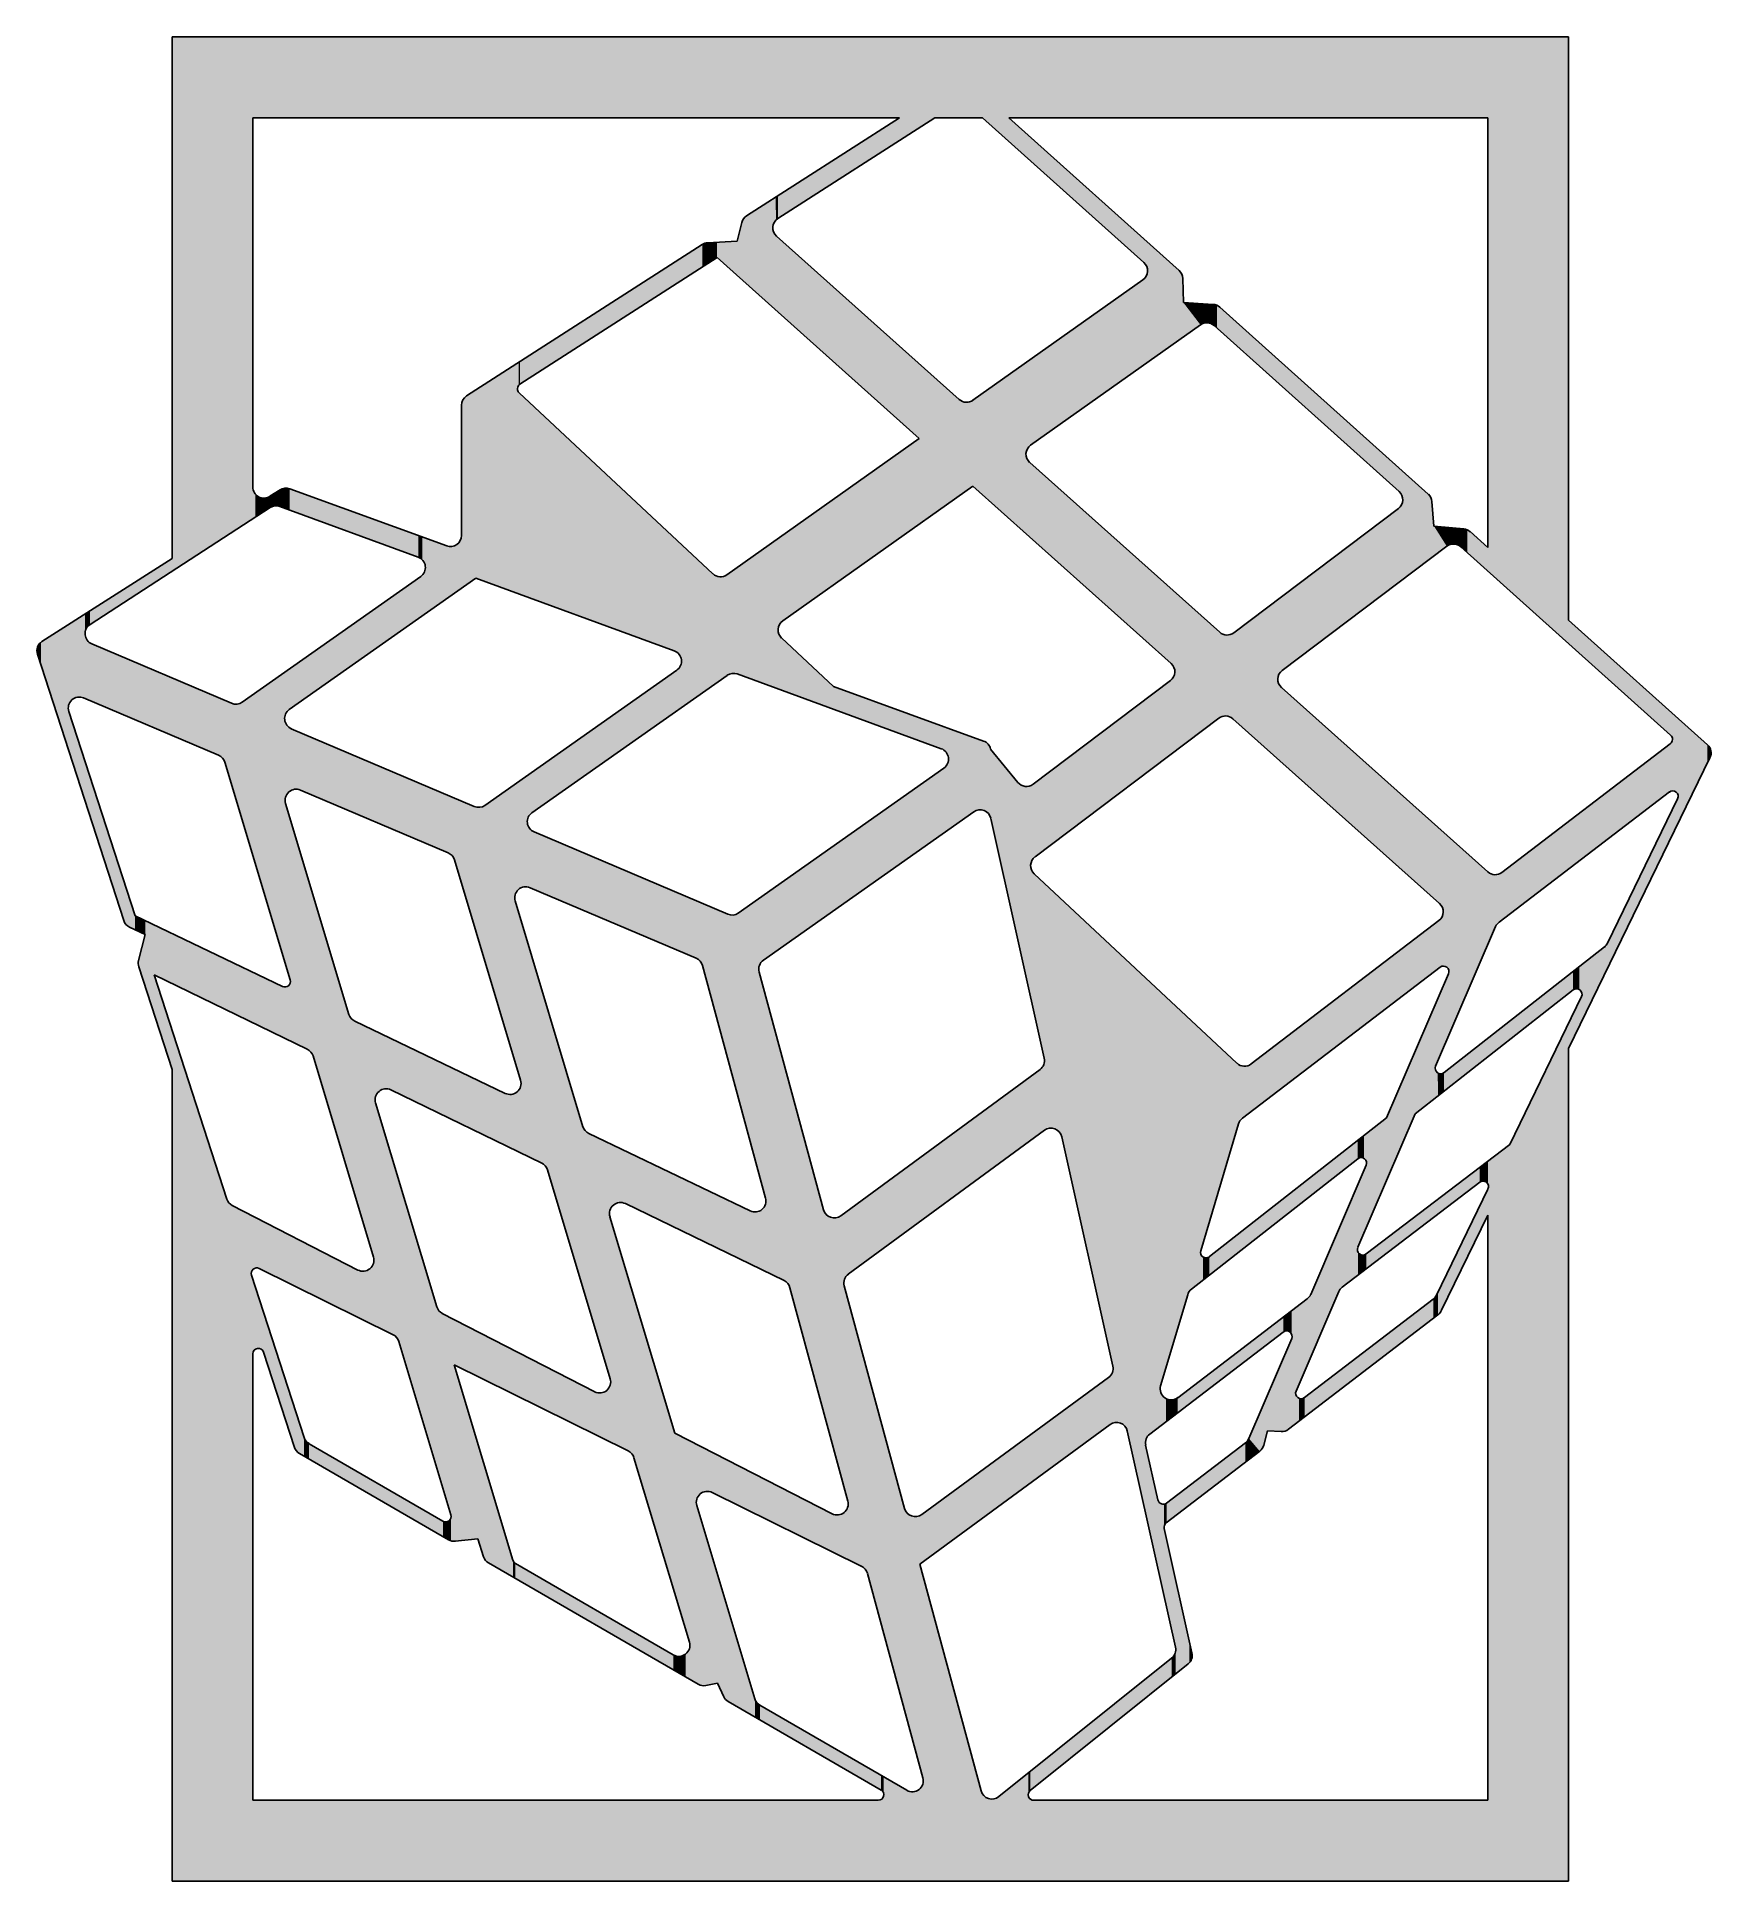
# Model space of a CAD drawing. Extents: x 181 to 485, y 440 to 775.
import ezdxf

# ---------------------------------------------------------------- set-up
doc = ezdxf.new("R2010")
doc.units = 0
doc.layers.add('LAYER_01', color=7, linetype='CONTINUOUS')

# ---------------------------------------------------------------- blocks, each defined once
blk = doc.blocks.new('*U1')
at = {"layer": 'LAYER_01', "linetype": 'CONTINUOUS'}
for points in [[(205.92, 680.52), (205.92, 775.27), (220.6, 687.76)], [(220.6, 760.59), (205.92, 775.27), (220.6, 775.27)], [(220.6, 687.76), (205.92, 775.27), (220.6, 693.52)], [(220.6, 693.52), (205.92, 775.27), (220.6, 760.59)], [(220.6, 760.59), (220.6, 775.27), (338.02, 760.59)], [(338.02, 760.59), (220.6, 775.27), (338.02, 775.27)], [(338.02, 756.48), (338.02, 775.27), (344.42, 760.59)], [(344.42, 760.59), (338.02, 775.27), (344.42, 775.27)], [(344.42, 760.59), (344.42, 775.27), (353.08, 760.59)], [(353.08, 760.59), (344.42, 775.27), (353.08, 775.27)], [(353.08, 760.59), (353.08, 775.27), (357.84, 756.31)], [(357.84, 756.31), (353.08, 775.27), (357.84, 775.27)], [(357.84, 760.59), (357.84, 775.27), (444.81, 760.59)], [(444.81, 760.59), (357.84, 775.27), (444.81, 775.27)], [(444.81, 760.59), (444.81, 775.27), (459.49, 665.08)], [(459.49, 669.36), (444.81, 775.27), (459.49, 775.27)], [(459.49, 665.08), (444.81, 775.27), (459.49, 669.36)], [(338.02, 756.48), (315.92, 746.39), (338.02, 760.59)], [(357.84, 756.31), (357.84, 760.59), (382.38, 734.29)], [(382.38, 734.29), (357.84, 760.59), (382.38, 738.56)], [(444.81, 682.53), (444.81, 760.59), (459.49, 665.08)], [(315.92, 742.28), (315.92, 746.39), (338.02, 756.48)], [(315, 726.13), (310.25, 742.75), (315, 745.8)], [(315, 740.58), (315, 745.8), (315, 740.64)], [(315, 740.64), (315, 745.8), (315, 745.8)], [(315, 740.64), (315, 745.8), (315, 740.7)], [(315, 740.7), (315, 745.8), (315, 745.8)], [(315, 740.7), (315, 745.8), (315.01, 740.75)], [(315.01, 740.75), (315, 745.8), (315.01, 745.8)], [(315.01, 740.81), (315.01, 745.8), (315.01, 745.81)], [(315.01, 740.81), (315.01, 745.81), (315.02, 740.86)], [(315.02, 740.86), (315.01, 745.81), (315.02, 745.81)], [(315.01, 740.75), (315.01, 745.8), (315.01, 740.81)], [(315.03, 740.92), (315.02, 745.81), (315.03, 745.82)], [(315.02, 740.86), (315.02, 745.81), (315.03, 740.92)], [(315.03, 740.92), (315.03, 745.82), (315.04, 740.97)], [(315.04, 740.97), (315.03, 745.82), (315.04, 745.82)], [(315.05, 741.03), (315.04, 745.82), (315.05, 745.83)], [(315.04, 740.97), (315.04, 745.82), (315.05, 741.03)], [(315.06, 741.09), (315.05, 745.83), (315.06, 745.84)], [(315.05, 741.03), (315.05, 745.83), (315.06, 741.09)], [(315.08, 741.14), (315.06, 745.84), (315.08, 745.85)], [(315.06, 741.09), (315.06, 745.84), (315.08, 741.14)], [(315.09, 741.2), (315.08, 745.85), (315.09, 745.86)], [(315.08, 741.14), (315.08, 745.85), (315.09, 741.2)], [(315.11, 741.25), (315.09, 745.86), (315.11, 745.87)], [(315.09, 741.2), (315.09, 745.86), (315.11, 741.25)], [(315.13, 741.31), (315.11, 745.87), (315.13, 745.88)], [(315.11, 741.25), (315.11, 745.87), (315.13, 741.31)], [(315.15, 741.36), (315.13, 745.88), (315.15, 745.9)], [(315.13, 741.31), (315.13, 745.88), (315.15, 741.36)], [(315.18, 741.41), (315.15, 745.9), (315.18, 745.91)], [(315.15, 741.36), (315.15, 745.9), (315.18, 741.41)], [(315.2, 741.47), (315.18, 745.91), (315.2, 745.93)], [(315.18, 741.41), (315.18, 745.91), (315.2, 741.47)], [(315.23, 741.52), (315.2, 745.93), (315.23, 745.95)], [(315.2, 741.47), (315.2, 745.93), (315.23, 741.52)], [(315.25, 741.57), (315.23, 745.95), (315.25, 745.96)], [(315.23, 741.52), (315.23, 745.95), (315.25, 741.57)], [(315.28, 741.62), (315.25, 745.96), (315.28, 745.98)], [(315.25, 741.57), (315.25, 745.96), (315.28, 741.62)], [(315.31, 741.67), (315.28, 745.98), (315.31, 746)], [(315.28, 741.62), (315.28, 745.98), (315.31, 741.67)], [(315.35, 741.72), (315.31, 746), (315.35, 746.02)], [(315.31, 741.67), (315.31, 746), (315.35, 741.72)], [(315.38, 741.77), (315.35, 746.02), (315.38, 746.04)], [(315.35, 741.72), (315.35, 746.02), (315.38, 741.77)], [(315.42, 741.81), (315.38, 746.04), (315.42, 746.07)], [(315.38, 741.77), (315.38, 746.04), (315.42, 741.81)], [(315.45, 741.86), (315.42, 746.07), (315.45, 746.09)], [(315.42, 741.81), (315.42, 746.07), (315.45, 741.86)], [(315.49, 741.9), (315.45, 746.09), (315.49, 746.11)], [(315.45, 741.86), (315.45, 746.09), (315.49, 741.9)], [(315.53, 741.95), (315.49, 746.11), (315.53, 746.14)], [(315.49, 741.9), (315.49, 746.11), (315.53, 741.95)], [(315.57, 741.99), (315.53, 746.14), (315.57, 746.16)], [(315.53, 741.95), (315.53, 746.14), (315.57, 741.99)], [(315.61, 742.03), (315.57, 746.16), (315.61, 746.19)], [(315.57, 741.99), (315.57, 746.16), (315.61, 742.03)], [(315.65, 742.07), (315.61, 746.19), (315.65, 746.22)], [(315.61, 742.03), (315.61, 746.19), (315.65, 742.07)], [(315.69, 742.11), (315.65, 746.22), (315.69, 746.24)], [(315.65, 742.07), (315.65, 746.22), (315.69, 742.11)], [(315.74, 742.14), (315.69, 746.24), (315.74, 746.27)], [(315.69, 742.11), (315.69, 746.24), (315.74, 742.14)], [(315.78, 742.18), (315.74, 746.27), (315.78, 746.3)], [(315.74, 742.14), (315.74, 746.27), (315.78, 742.18)], [(315.83, 742.21), (315.78, 746.3), (315.83, 746.33)], [(315.78, 742.18), (315.78, 746.3), (315.83, 742.21)], [(315.87, 742.25), (315.83, 746.33), (315.87, 746.36)], [(315.83, 742.21), (315.83, 746.33), (315.87, 742.25)], [(315.92, 742.28), (315.87, 746.36), (315.92, 746.39)], [(315.87, 742.25), (315.87, 746.36), (315.92, 742.28)], [(309.39, 731.15), (308.52, 738.17), (309.39, 741.56)], [(309.4, 731.14), (309.39, 741.56), (309.4, 741.6)], [(309.39, 731.15), (309.39, 741.56), (309.4, 731.14)], [(309.42, 731.12), (309.4, 741.6), (309.42, 741.65)], [(309.4, 731.14), (309.4, 741.6), (309.42, 731.12)], [(309.43, 731.11), (309.42, 741.65), (309.43, 741.69)], [(309.42, 731.12), (309.42, 741.65), (309.43, 731.11)], [(309.45, 731.1), (309.43, 741.69), (309.45, 741.74)], [(309.43, 731.11), (309.43, 741.69), (309.45, 731.1)], [(309.46, 731.08), (309.45, 741.74), (309.46, 741.78)], [(309.45, 731.1), (309.45, 741.74), (309.46, 731.08)], [(309.48, 731.07), (309.46, 741.78), (309.48, 741.82)], [(309.46, 731.08), (309.46, 741.78), (309.48, 731.07)], [(309.5, 731.05), (309.48, 741.82), (309.5, 741.87)], [(309.48, 731.07), (309.48, 741.82), (309.5, 731.05)], [(309.52, 731.04), (309.5, 741.87), (309.52, 741.91)], [(309.5, 731.05), (309.5, 741.87), (309.52, 731.04)], [(309.54, 731.02), (309.52, 741.91), (309.54, 741.95)], [(309.52, 731.04), (309.52, 741.91), (309.54, 731.02)], [(309.56, 731), (309.54, 741.95), (309.56, 741.99)], [(309.54, 731.02), (309.54, 741.95), (309.56, 731)], [(309.58, 730.98), (309.56, 741.99), (309.58, 742.03)], [(309.56, 731), (309.56, 741.99), (309.58, 730.98)], [(309.6, 730.96), (309.58, 742.03), (309.6, 742.08)], [(309.58, 730.98), (309.58, 742.03), (309.6, 730.96)], [(309.63, 730.94), (309.6, 742.08), (309.63, 742.12)], [(309.6, 730.96), (309.6, 742.08), (309.63, 730.94)], [(309.65, 730.91), (309.63, 742.12), (309.65, 742.16)], [(309.63, 730.94), (309.63, 742.12), (309.65, 730.91)], [(309.68, 730.89), (309.65, 742.16), (309.68, 742.19)], [(309.65, 730.91), (309.65, 742.16), (309.68, 730.89)], [(309.71, 730.86), (309.68, 742.19), (309.71, 742.23)], [(309.68, 730.89), (309.68, 742.19), (309.71, 730.86)], [(309.74, 730.84), (309.71, 742.23), (309.74, 742.27)], [(309.71, 730.86), (309.71, 742.23), (309.74, 730.84)], [(309.76, 730.81), (309.74, 742.27), (309.76, 742.31)], [(309.74, 730.84), (309.74, 742.27), (309.76, 730.81)], [(309.79, 730.79), (309.76, 742.31), (309.79, 742.35)], [(309.76, 730.81), (309.76, 742.31), (309.79, 730.79)], [(309.82, 730.76), (309.79, 742.35), (309.82, 742.38)], [(309.79, 730.79), (309.79, 742.35), (309.82, 730.76)], [(309.86, 730.73), (309.82, 742.38), (309.86, 742.42)], [(309.82, 730.76), (309.82, 742.38), (309.86, 730.73)], [(309.89, 730.7), (309.86, 742.42), (309.89, 742.45)], [(309.86, 730.73), (309.86, 742.42), (309.89, 730.7)], [(309.92, 730.67), (309.89, 742.45), (309.92, 742.48)], [(309.89, 730.7), (309.89, 742.45), (309.92, 730.67)], [(309.96, 730.64), (309.92, 742.48), (309.96, 742.52)], [(309.92, 730.67), (309.92, 742.48), (309.96, 730.64)], [(309.99, 730.61), (309.96, 742.52), (309.99, 742.55)], [(309.96, 730.64), (309.96, 742.52), (309.99, 730.61)], [(310.03, 730.58), (309.99, 742.55), (310.03, 742.58)], [(309.99, 730.61), (309.99, 742.55), (310.03, 730.58)], [(310.06, 730.55), (310.03, 742.58), (310.06, 742.61)], [(310.03, 730.58), (310.03, 742.58), (310.06, 730.55)], [(310.1, 730.52), (310.06, 742.61), (310.1, 742.64)], [(310.06, 730.55), (310.06, 742.61), (310.1, 730.52)], [(310.13, 730.48), (310.1, 742.64), (310.13, 742.67)], [(310.1, 730.52), (310.1, 742.64), (310.13, 730.48)], [(310.17, 730.45), (310.13, 742.67), (310.17, 742.69)], [(310.13, 730.48), (310.13, 742.67), (310.17, 730.45)], [(310.21, 730.42), (310.17, 742.69), (310.21, 742.72)], [(310.17, 730.45), (310.17, 742.69), (310.21, 730.42)], [(310.25, 730.38), (310.21, 742.72), (310.25, 742.75)], [(310.21, 730.42), (310.21, 742.72), (310.25, 730.38)], [(310.25, 730.38), (310.25, 742.75), (315, 726.13)], [(315, 726.13), (315, 740.58), (315, 726.13)], [(315, 726.13), (315, 740.58), (315, 740.53)], [(315, 726.13), (315, 740.53), (315, 726.13)], [(315, 726.13), (315, 740.53), (315, 740.47)], [(315, 726.13), (315, 740.47), (315.01, 726.12)], [(315.01, 726.12), (315, 740.47), (315.01, 740.41)], [(315.01, 726.12), (315.01, 740.41), (315.01, 726.12)], [(315.01, 726.12), (315.01, 740.41), (315.01, 740.36)], [(315.01, 726.12), (315.01, 740.36), (315.02, 726.11)], [(315.02, 726.11), (315.01, 740.36), (315.02, 740.3)], [(315.02, 726.11), (315.02, 740.3), (315.03, 726.1)], [(315.03, 726.1), (315.02, 740.3), (315.03, 740.24)], [(315.03, 726.1), (315.03, 740.24), (315.04, 726.09)], [(315.04, 726.09), (315.03, 740.24), (315.04, 740.19)], [(315.04, 726.09), (315.04, 740.19), (315.05, 726.08)], [(315.05, 726.08), (315.04, 740.19), (315.05, 740.13)], [(315.05, 726.08), (315.05, 740.13), (315.07, 726.07)], [(315.07, 726.07), (315.05, 740.13), (315.07, 740.07)], [(302.18, 733.45), (269.09, 716.3), (302.18, 737.56)], [(302.24, 733.49), (302.18, 737.56), (302.24, 737.6)], [(302.18, 733.45), (302.18, 737.56), (302.24, 733.49)], [(302.3, 733.52), (302.24, 737.6), (302.3, 737.63)], [(302.24, 733.49), (302.24, 737.6), (302.3, 733.52)], [(302.35, 733.56), (302.3, 737.63), (302.35, 737.66)], [(302.3, 733.52), (302.3, 737.63), (302.35, 733.56)], [(302.41, 733.6), (302.35, 737.66), (302.41, 737.69)], [(302.35, 733.56), (302.35, 737.66), (302.41, 733.6)], [(302.47, 733.63), (302.41, 737.69), (302.47, 737.72)], [(302.41, 733.6), (302.41, 737.69), (302.47, 733.63)], [(302.53, 733.67), (302.47, 737.72), (302.53, 737.74)], [(302.47, 733.63), (302.47, 737.72), (302.53, 733.67)], [(302.59, 733.71), (302.53, 737.74), (302.59, 737.76)], [(302.53, 733.67), (302.53, 737.74), (302.59, 733.71)], [(302.65, 733.75), (302.59, 737.76), (302.65, 737.79)], [(302.59, 733.71), (302.59, 737.76), (302.65, 733.75)], [(302.71, 733.79), (302.65, 737.79), (302.71, 737.8)], [(302.65, 733.75), (302.65, 737.79), (302.71, 733.79)], [(302.78, 733.83), (302.71, 737.8), (302.78, 737.82)], [(302.71, 733.79), (302.71, 737.8), (302.78, 733.83)], [(302.84, 733.87), (302.78, 737.82), (302.84, 737.84)], [(302.78, 733.83), (302.78, 737.82), (302.84, 733.87)], [(302.9, 733.91), (302.84, 737.84), (302.9, 737.85)], [(302.84, 733.87), (302.84, 737.84), (302.9, 733.91)], [(302.97, 733.95), (302.9, 737.85), (302.97, 737.86)], [(302.9, 733.91), (302.9, 737.85), (302.97, 733.95)], [(303.03, 733.99), (302.97, 737.86), (303.03, 737.87)], [(302.97, 733.95), (302.97, 737.86), (303.03, 733.99)], [(303.03, 733.99), (303.03, 737.87), (303.09, 734.04)], [(303.09, 734.04), (303.03, 737.87), (303.09, 737.87)], [(303.16, 734.08), (303.09, 737.87), (303.16, 737.88)], [(303.09, 734.04), (303.09, 737.87), (303.16, 734.08)], [(304.88, 735.18), (303.16, 737.88), (304.88, 737.97)], [(303.16, 734.08), (303.16, 737.88), (304.88, 735.18)], [(308.52, 731.92), (304.88, 737.97), (308.52, 738.17)], [(304.88, 735.18), (304.88, 737.97), (308.52, 731.92)], [(308.52, 731.92), (308.52, 738.17), (309.39, 731.15)], [(315.07, 726.07), (315.07, 740.07), (315.09, 726.06)], [(315.09, 726.06), (315.07, 740.07), (315.09, 740.02)], [(315.09, 726.06), (315.09, 740.02), (315.1, 726.04)], [(315.1, 726.04), (315.09, 740.02), (315.1, 739.96)], [(315.1, 726.04), (315.1, 739.96), (315.12, 726.02)], [(315.12, 726.02), (315.1, 739.96), (315.12, 739.9)], [(315.12, 726.02), (315.12, 739.9), (315.14, 726)], [(315.14, 726), (315.12, 739.9), (315.14, 739.85)], [(315.14, 726), (315.14, 739.85), (315.17, 725.98)], [(315.17, 725.98), (315.14, 739.85), (315.17, 739.8)], [(315.17, 725.98), (315.17, 739.8), (315.19, 725.96)], [(315.19, 725.96), (315.17, 739.8), (315.19, 739.74)], [(315.19, 725.96), (315.19, 739.74), (315.22, 725.94)], [(315.22, 725.94), (315.19, 739.74), (315.22, 739.69)], [(315.22, 725.94), (315.22, 739.69), (315.24, 725.92)], [(315.24, 725.92), (315.22, 739.69), (315.24, 739.64)], [(315.24, 725.92), (315.24, 739.64), (315.27, 725.89)], [(315.27, 725.89), (315.24, 739.64), (315.27, 739.59)], [(315.27, 725.89), (315.27, 739.59), (315.3, 725.86)], [(315.3, 725.86), (315.27, 739.59), (315.3, 739.54)], [(315.3, 725.86), (315.3, 739.54), (315.33, 725.83)], [(315.33, 725.83), (315.3, 739.54), (315.33, 739.49)], [(315.33, 725.83), (315.33, 739.49), (315.37, 725.81)], [(315.37, 725.81), (315.33, 739.49), (315.37, 739.44)], [(315.37, 725.81), (315.37, 739.44), (315.4, 725.78)], [(315.4, 725.78), (315.37, 739.44), (315.4, 739.39)], [(315.4, 725.78), (315.4, 739.39), (315.43, 725.74)], [(315.43, 725.74), (315.4, 739.39), (315.43, 739.35)], [(315.43, 725.74), (315.43, 739.35), (315.47, 725.71)], [(315.47, 725.71), (315.43, 739.35), (315.47, 739.3)], [(315.47, 725.71), (315.47, 739.3), (315.51, 725.68)], [(315.51, 725.68), (315.47, 739.3), (315.51, 739.26)], [(315.51, 725.68), (315.51, 739.26), (315.55, 725.64)], [(315.55, 725.64), (315.51, 739.26), (315.55, 739.22)], [(315.55, 725.64), (315.55, 739.22), (315.59, 725.61)], [(315.59, 725.61), (315.55, 739.22), (315.59, 739.18)], [(315.59, 725.61), (315.59, 739.18), (315.63, 725.57)], [(315.63, 725.57), (315.59, 739.18), (315.63, 739.14)], [(315.63, 725.57), (315.63, 739.14), (315.67, 725.54)], [(315.67, 725.54), (315.63, 739.14), (315.67, 739.1)], [(315.67, 725.54), (315.67, 739.1), (341.59, 702.36)], [(341.59, 702.36), (315.67, 739.1), (341.59, 715.92)], [(382.38, 734.29), (382.38, 738.56), (382.42, 734.25)], [(382.42, 734.25), (382.38, 738.56), (382.42, 738.53)], [(382.42, 734.25), (382.42, 738.53), (382.46, 734.21)], [(382.46, 734.21), (382.42, 738.53), (382.46, 738.49)], [(382.46, 734.21), (382.46, 738.49), (382.5, 734.17)], [(382.5, 734.17), (382.46, 738.49), (382.5, 738.46)], [(382.5, 734.17), (382.5, 738.46), (382.54, 734.13)], [(382.54, 734.13), (382.5, 738.46), (382.54, 738.42)], [(382.54, 734.13), (382.54, 738.42), (382.58, 734.09)], [(382.58, 734.09), (382.54, 738.42), (382.58, 738.39)], [(382.58, 734.09), (382.58, 738.39), (382.61, 734.05)], [(382.61, 734.05), (382.58, 738.39), (382.61, 738.36)], [(382.61, 734.05), (382.61, 738.36), (382.64, 734)], [(382.64, 734), (382.61, 738.36), (382.64, 738.33)], [(382.64, 734), (382.64, 738.33), (382.68, 733.96)], [(382.68, 733.96), (382.64, 738.33), (382.68, 738.3)], [(382.68, 733.96), (382.68, 738.3), (382.71, 733.91)], [(382.71, 733.91), (382.68, 738.3), (382.71, 738.27)], [(382.71, 733.91), (382.71, 738.27), (382.74, 733.86)], [(382.74, 733.86), (382.71, 738.27), (382.74, 738.24)], [(382.74, 733.86), (382.74, 738.24), (382.77, 733.81)], [(382.77, 733.81), (382.74, 738.24), (382.77, 738.21)], [(382.77, 733.81), (382.77, 738.21), (382.8, 733.77)], [(382.8, 733.77), (382.77, 738.21), (382.8, 738.19)], [(382.8, 733.77), (382.8, 738.19), (382.83, 733.72)], [(382.83, 733.72), (382.8, 738.19), (382.83, 738.17)], [(382.83, 733.72), (382.83, 738.17), (382.85, 733.66)], [(382.85, 733.66), (382.83, 738.17), (382.85, 738.14)], [(382.85, 733.66), (382.85, 738.14), (382.87, 733.61)], [(382.87, 733.61), (382.85, 738.14), (382.87, 738.12)], [(382.87, 733.61), (382.87, 738.12), (382.9, 733.56)], [(382.9, 733.56), (382.87, 738.12), (382.9, 738.1)], [(382.9, 733.56), (382.9, 738.1), (382.92, 733.51)], [(382.92, 733.51), (382.9, 738.1), (382.92, 738.08)], [(382.92, 733.51), (382.92, 738.08), (382.94, 733.45)], [(382.94, 733.45), (382.92, 738.08), (382.94, 738.06)], [(382.94, 733.45), (382.94, 738.06), (382.96, 733.4)], [(382.96, 733.4), (382.94, 738.06), (382.96, 738.05)], [(382.96, 733.4), (382.96, 738.05), (382.97, 733.35)], [(382.97, 733.35), (382.96, 738.05), (382.97, 738.03)], [(382.97, 733.35), (382.97, 738.03), (382.99, 733.29)], [(382.99, 733.29), (382.97, 738.03), (382.99, 738.02)], [(382.99, 733.29), (382.99, 738.02), (383, 733.24)], [(383, 733.24), (382.99, 738.02), (383, 738.01)], [(383, 733.24), (383, 738.01), (383.01, 733.18)], [(383.01, 733.18), (383, 738.01), (383.01, 738)], [(383.01, 733.18), (383.01, 738), (383.02, 733.12)], [(383.02, 733.12), (383.01, 738), (383.02, 737.99)], [(383.02, 733.12), (383.02, 737.99), (383.03, 733.07)], [(383.03, 733.07), (383.02, 737.99), (383.03, 737.98)], [(383.03, 733.07), (383.03, 737.98), (383.04, 733.01)], [(383.04, 733.01), (383.03, 737.98), (383.04, 737.98)], [(383.04, 733.01), (383.04, 737.98), (383.04, 732.96)], [(383.04, 732.96), (383.04, 737.98), (383.04, 737.97)], [(383.04, 732.96), (383.04, 737.97), (383.05, 732.9)], [(383.05, 732.9), (383.04, 737.97), (383.05, 737.97)], [(383.05, 732.9), (383.05, 737.97), (383.05, 732.85)], [(383.05, 732.85), (383.05, 737.97), (383.05, 737.97)], [(383.05, 732.85), (383.05, 737.97), (383.05, 732.79)], [(383.05, 732.79), (383.05, 737.97), (383.05, 737.97)], [(383.05, 716.19), (383.05, 737.97), (388.77, 720.24)], [(388.77, 720.24), (383.05, 737.97), (388.77, 732.83)], [(269.09, 712.19), (269.09, 716.3), (302.18, 733.45)], [(382.21, 715.59), (361.81, 716.7), (382.21, 731.17)], [(382.25, 715.62), (382.21, 731.17), (382.25, 731.2)], [(382.21, 715.59), (382.21, 731.17), (382.25, 715.62)], [(382.29, 715.65), (382.25, 731.2), (382.29, 731.23)], [(382.25, 715.62), (382.25, 731.2), (382.29, 715.65)], [(382.33, 715.68), (382.29, 731.23), (382.33, 731.27)], [(382.29, 715.65), (382.29, 731.23), (382.33, 715.68)], [(382.38, 715.71), (382.33, 731.27), (382.38, 731.3)], [(382.33, 715.68), (382.33, 731.27), (382.38, 715.71)], [(382.42, 715.74), (382.38, 731.3), (382.42, 731.34)], [(382.38, 715.71), (382.38, 731.3), (382.42, 715.74)], [(382.46, 715.77), (382.42, 731.34), (382.46, 731.38)], [(382.42, 715.74), (382.42, 731.34), (382.46, 715.77)], [(382.5, 715.79), (382.46, 731.38), (382.5, 731.42)], [(382.46, 715.77), (382.46, 731.38), (382.5, 715.79)], [(382.54, 715.82), (382.5, 731.42), (382.54, 731.46)], [(382.5, 715.79), (382.5, 731.42), (382.54, 715.82)], [(382.57, 715.85), (382.54, 731.46), (382.57, 731.5)], [(382.54, 715.82), (382.54, 731.46), (382.57, 715.85)], [(382.61, 715.87), (382.57, 731.5), (382.61, 731.55)], [(382.57, 715.85), (382.57, 731.5), (382.61, 715.87)], [(382.64, 715.9), (382.61, 731.55), (382.64, 731.59)], [(382.61, 715.87), (382.61, 731.55), (382.64, 715.9)], [(382.68, 715.92), (382.64, 731.59), (382.68, 731.64)], [(382.64, 715.9), (382.64, 731.59), (382.68, 715.92)], [(382.71, 715.94), (382.68, 731.64), (382.71, 731.68)], [(382.68, 715.92), (382.68, 731.64), (382.71, 715.94)], [(382.74, 715.97), (382.71, 731.68), (382.74, 731.73)], [(382.71, 715.94), (382.71, 731.68), (382.74, 715.97)], [(382.77, 715.99), (382.74, 731.73), (382.77, 731.78)], [(382.74, 715.97), (382.74, 731.73), (382.77, 715.99)], [(382.8, 716.01), (382.77, 731.78), (382.8, 731.83)], [(382.77, 715.99), (382.77, 731.78), (382.8, 716.01)], [(382.82, 716.03), (382.8, 731.83), (382.82, 731.88)], [(382.8, 716.01), (382.8, 731.83), (382.82, 716.03)], [(382.85, 716.05), (382.82, 731.88), (382.85, 731.93)], [(382.82, 716.03), (382.82, 731.88), (382.85, 716.05)], [(382.87, 716.06), (382.85, 731.93), (382.87, 731.98)], [(382.85, 716.05), (382.85, 731.93), (382.87, 716.06)], [(382.9, 716.08), (382.87, 731.98), (382.9, 732.03)], [(382.87, 716.06), (382.87, 731.98), (382.9, 716.08)], [(382.92, 716.09), (382.9, 732.03), (382.92, 732.09)], [(382.9, 716.08), (382.9, 732.03), (382.92, 716.09)], [(382.94, 716.11), (382.92, 732.09), (382.94, 732.14)], [(382.92, 716.09), (382.92, 732.09), (382.94, 716.11)], [(382.95, 716.12), (382.94, 732.14), (382.95, 732.19)], [(382.94, 716.11), (382.94, 732.14), (382.95, 716.12)], [(382.97, 716.13), (382.95, 732.19), (382.97, 732.25)], [(382.95, 716.12), (382.95, 732.19), (382.97, 716.13)], [(382.99, 716.14), (382.97, 732.25), (382.99, 732.3)], [(382.97, 716.13), (382.97, 732.25), (382.99, 716.14)], [(383, 716.15), (382.99, 732.3), (383, 732.36)], [(382.99, 716.14), (382.99, 732.3), (383, 716.15)], [(383.01, 716.16), (383, 732.36), (383.01, 732.41)], [(383, 716.15), (383, 732.36), (383.01, 716.16)], [(383.02, 716.17), (383.01, 732.41), (383.02, 732.47)], [(383.01, 716.16), (383.01, 732.41), (383.02, 716.17)], [(383.03, 716.17), (383.02, 732.47), (383.03, 732.52)], [(383.02, 716.17), (383.02, 732.47), (383.03, 716.17)], [(383.04, 716.18), (383.03, 732.52), (383.04, 732.57)], [(383.03, 716.17), (383.03, 732.52), (383.04, 716.18)], [(383.05, 716.18), (383.04, 732.68), (383.05, 732.74)], [(383.04, 716.18), (383.04, 732.63), (383.04, 732.68)], [(383.04, 716.18), (383.04, 732.68), (383.05, 716.18)], [(383.04, 716.18), (383.04, 732.57), (383.04, 732.63)], [(383.04, 716.18), (383.04, 732.63), (383.04, 716.18)], [(383.04, 716.18), (383.04, 732.57), (383.04, 716.18)], [(383.05, 716.19), (383.05, 732.74), (383.05, 732.79)], [(383.05, 716.18), (383.05, 732.74), (383.05, 716.19)], [(388.77, 720.24), (388.77, 732.83), (388.81, 720.27)], [(388.81, 720.27), (388.77, 732.83), (388.81, 732.8)], [(388.81, 720.27), (388.81, 732.8), (388.84, 720.3)], [(388.84, 720.3), (388.81, 732.8), (388.84, 732.76)], [(388.84, 720.3), (388.84, 732.76), (388.88, 720.32)], [(388.88, 720.32), (388.84, 732.76), (388.88, 732.73)], [(388.88, 720.32), (388.88, 732.73), (388.91, 720.34)], [(388.91, 720.34), (388.88, 732.73), (388.91, 732.69)], [(388.91, 720.34), (388.91, 732.69), (388.95, 720.37)], [(388.95, 720.37), (388.91, 732.69), (388.95, 732.65)], [(388.95, 720.37), (388.95, 732.65), (388.98, 720.39)], [(388.98, 720.39), (388.95, 732.65), (388.98, 732.61)], [(388.98, 720.39), (388.98, 732.61), (389.01, 720.41)], [(389.01, 720.41), (388.98, 732.61), (389.01, 732.57)], [(389.01, 720.41), (389.01, 732.57), (389.04, 720.44)], [(389.04, 720.44), (389.01, 732.57), (389.04, 732.53)], [(389.04, 720.44), (389.04, 732.53), (389.07, 720.46)], [(389.07, 720.46), (389.04, 732.53), (389.07, 732.49)], [(389.07, 720.46), (389.07, 732.49), (389.1, 720.48)], [(389.1, 720.48), (389.07, 732.49), (389.1, 732.45)], [(389.1, 720.48), (389.1, 732.45), (389.13, 720.5)], [(389.13, 720.5), (389.1, 732.45), (389.13, 732.41)], [(389.13, 720.5), (389.13, 732.41), (389.15, 720.52)], [(389.15, 720.52), (389.13, 732.41), (389.15, 732.36)], [(389.15, 720.52), (389.15, 732.36), (389.18, 720.53)], [(389.18, 720.53), (389.15, 732.36), (389.18, 732.32)], [(389.18, 720.53), (389.18, 732.32), (389.2, 720.55)], [(389.2, 720.55), (389.18, 732.32), (389.2, 732.27)], [(389.2, 720.55), (389.2, 732.27), (389.23, 720.57)], [(389.23, 720.57), (389.2, 732.27), (389.23, 732.23)], [(389.23, 720.57), (389.23, 732.23), (389.25, 720.58)], [(389.25, 720.58), (389.23, 732.23), (389.25, 732.18)], [(389.25, 720.58), (389.25, 732.18), (389.27, 720.6)], [(389.27, 720.6), (389.25, 732.18), (389.27, 732.13)], [(389.27, 720.6), (389.27, 732.13), (389.29, 720.61)], [(389.29, 720.61), (389.27, 732.13), (389.29, 732.09)], [(389.29, 720.61), (389.29, 732.09), (389.31, 720.63)], [(389.31, 720.63), (389.29, 732.09), (389.31, 732.04)], [(389.31, 720.63), (389.31, 732.04), (389.33, 720.64)], [(389.33, 720.64), (389.31, 732.04), (389.33, 731.99)], [(389.33, 720.64), (389.33, 731.99), (389.34, 720.65)], [(389.34, 720.65), (389.33, 731.99), (389.34, 731.94)], [(389.34, 720.65), (389.34, 731.94), (389.36, 720.66)], [(389.36, 720.66), (389.34, 731.94), (389.36, 731.89)], [(389.36, 720.66), (389.36, 731.89), (389.37, 720.67)], [(389.37, 720.67), (389.36, 731.89), (389.37, 731.84)], [(389.37, 720.67), (389.37, 731.84), (389.38, 720.68)], [(389.38, 720.68), (389.37, 731.84), (389.38, 731.79)], [(389.38, 720.68), (389.38, 731.79), (389.39, 720.69)], [(389.39, 720.69), (389.38, 731.79), (389.39, 731.74)], [(389.39, 720.69), (389.39, 731.74), (389.4, 720.69)], [(389.4, 720.69), (389.39, 731.74), (389.4, 731.69)], [(389.4, 720.69), (389.4, 731.69), (389.41, 720.7)], [(389.41, 720.7), (389.4, 731.69), (389.41, 731.64)], [(389.41, 720.7), (389.41, 731.64), (389.42, 720.7)], [(389.42, 720.7), (389.41, 731.64), (389.42, 731.59)], [(389.42, 720.7), (389.42, 731.59), (389.42, 720.71)], [(389.42, 720.71), (389.42, 731.59), (389.42, 731.54)], [(389.42, 720.71), (389.42, 731.54), (389.43, 720.71)], [(389.43, 720.71), (389.42, 731.54), (389.43, 731.49)], [(389.43, 720.71), (389.43, 731.49), (389.43, 720.71)], [(389.43, 720.71), (389.43, 731.49), (389.43, 731.45)], [(389.43, 720.71), (389.43, 731.45), (389.43, 720.72)], [(389.43, 720.72), (389.43, 731.45), (389.43, 731.4)], [(389.43, 720.72), (389.43, 731.4), (389.55, 720.8)], [(389.55, 720.8), (389.43, 731.4), (389.55, 727.01)], [(389.55, 720.8), (389.55, 727.01), (392.64, 722.99)], [(392.64, 722.99), (389.55, 727.01), (392.64, 726.83)], [(392.64, 722.99), (392.64, 726.83), (392.67, 723.01)], [(392.67, 723.01), (392.64, 726.83), (392.67, 726.83)], [(392.67, 723.01), (392.67, 726.83), (392.7, 723.03)], [(392.7, 723.03), (392.67, 726.83), (392.7, 726.83)], [(392.7, 723.03), (392.7, 726.83), (392.74, 723.05)], [(392.74, 723.05), (392.7, 726.83), (392.74, 726.83)], [(392.74, 723.05), (392.74, 726.83), (392.77, 723.07)], [(392.77, 723.07), (392.74, 726.83), (392.77, 726.82)], [(392.77, 723.07), (392.77, 726.82), (392.81, 723.09)], [(392.81, 723.09), (392.77, 726.82), (392.81, 726.82)], [(392.81, 723.09), (392.81, 726.82), (392.84, 723.11)], [(392.84, 723.11), (392.81, 726.82), (392.84, 726.82)], [(392.84, 723.11), (392.84, 726.82), (392.88, 723.13)], [(392.88, 723.13), (392.84, 726.82), (392.88, 726.82)], [(392.88, 723.13), (392.88, 726.82), (392.91, 723.15)], [(392.91, 723.15), (392.88, 726.82), (392.91, 726.82)], [(392.91, 723.15), (392.91, 726.82), (392.95, 723.17)], [(392.95, 723.17), (392.91, 726.82), (392.95, 726.81)], [(392.95, 723.17), (392.95, 726.81), (392.99, 723.19)], [(392.99, 723.19), (392.95, 726.81), (392.99, 726.81)], [(392.99, 723.19), (392.99, 726.81), (393.03, 723.2)], [(393.03, 723.2), (392.99, 726.81), (393.03, 726.81)], [(393.03, 723.2), (393.03, 726.81), (393.06, 723.22)], [(393.06, 723.22), (393.03, 726.81), (393.06, 726.81)], [(393.06, 723.22), (393.06, 726.81), (393.1, 723.23)], [(393.1, 723.23), (393.06, 726.81), (393.1, 726.81)], [(393.1, 723.23), (393.1, 726.81), (393.14, 723.25)], [(393.14, 723.25), (393.1, 726.81), (393.14, 726.8)], [(393.14, 723.25), (393.14, 726.8), (393.18, 723.26)], [(393.18, 723.26), (393.14, 726.8), (393.18, 726.8)], [(393.18, 723.26), (393.18, 726.8), (393.22, 723.27)], [(393.22, 723.27), (393.18, 726.8), (393.22, 726.8)], [(393.22, 723.27), (393.22, 726.8), (393.26, 723.29)], [(393.26, 723.29), (393.22, 726.8), (393.26, 726.8)], [(393.26, 723.29), (393.26, 726.8), (393.31, 723.3)], [(393.31, 723.3), (393.26, 726.8), (393.31, 726.79)], [(393.31, 723.3), (393.31, 726.79), (393.35, 723.31)], [(393.35, 723.31), (393.31, 726.79), (393.35, 726.79)], [(393.35, 723.31), (393.35, 726.79), (393.39, 723.32)], [(393.39, 723.32), (393.35, 726.79), (393.39, 726.79)], [(393.39, 723.32), (393.39, 726.79), (393.43, 723.32)], [(393.43, 723.32), (393.39, 726.79), (393.43, 726.79)], [(393.43, 723.32), (393.43, 726.79), (393.47, 723.33)], [(393.47, 723.33), (393.43, 726.79), (393.47, 726.78)], [(393.47, 723.33), (393.47, 726.78), (393.52, 723.34)], [(393.52, 723.34), (393.47, 726.78), (393.52, 726.78)], [(393.52, 723.34), (393.52, 726.78), (393.56, 723.34)], [(393.56, 723.34), (393.52, 726.78), (393.56, 726.78)], [(393.56, 723.34), (393.56, 726.78), (393.6, 723.35)], [(393.6, 723.35), (393.56, 726.78), (393.6, 726.78)], [(393.6, 723.35), (393.6, 726.78), (393.65, 723.35)], [(393.65, 723.35), (393.6, 726.78), (393.65, 726.77)], [(393.65, 723.35), (393.65, 726.77), (393.69, 723.35)], [(393.69, 723.35), (393.65, 726.77), (393.69, 726.77)], [(393.69, 723.35), (393.69, 726.77), (393.73, 723.36)], [(393.73, 723.36), (393.69, 726.77), (393.73, 726.77)], [(393.73, 723.36), (393.73, 726.77), (393.78, 723.36)], [(393.78, 723.36), (393.73, 726.77), (393.78, 726.77)], [(393.78, 723.36), (393.78, 726.77), (393.82, 723.36)], [(393.82, 723.36), (393.78, 726.77), (393.82, 726.76)], [(393.82, 723.36), (393.82, 726.76), (393.87, 723.36)], [(393.87, 723.36), (393.82, 726.76), (393.87, 726.76)], [(393.87, 723.36), (393.87, 726.76), (393.91, 723.35)], [(393.91, 723.35), (393.87, 726.76), (393.91, 726.76)], [(393.91, 723.35), (393.91, 726.76), (393.95, 723.35)], [(393.95, 723.35), (393.91, 726.76), (393.95, 726.76)], [(393.95, 723.35), (393.95, 726.76), (394, 723.35)], [(394, 723.35), (393.95, 726.76), (394, 726.75)], [(394, 723.35), (394, 726.75), (394.04, 723.34)], [(394.04, 723.34), (394, 726.75), (394.04, 726.75)], [(394.04, 723.34), (394.04, 726.75), (394.08, 723.34)], [(394.08, 723.34), (394.04, 726.75), (394.08, 726.75)], [(394.08, 723.34), (394.08, 726.75), (394.13, 723.33)], [(394.13, 723.33), (394.08, 726.75), (394.13, 726.75)], [(394.13, 723.33), (394.13, 726.75), (394.17, 723.32)], [(394.17, 723.32), (394.13, 726.75), (394.17, 726.74)], [(394.17, 723.32), (394.17, 726.74), (394.21, 723.31)], [(394.21, 723.31), (394.17, 726.74), (394.21, 726.74)], [(394.21, 723.31), (394.21, 726.74), (394.25, 723.3)], [(394.25, 723.3), (394.21, 726.74), (394.25, 726.74)], [(394.25, 723.3), (394.25, 726.74), (394.3, 723.29)], [(394.3, 723.29), (394.25, 726.74), (394.3, 726.74)], [(394.3, 723.29), (394.3, 726.74), (394.34, 723.28)], [(394.34, 723.28), (394.3, 726.74), (394.34, 726.73)], [(394.34, 723.28), (394.34, 726.73), (394.38, 723.27)], [(394.38, 723.27), (394.34, 726.73), (394.38, 726.73)], [(394.38, 723.27), (394.38, 726.73), (394.42, 723.26)], [(394.42, 723.26), (394.38, 726.73), (394.42, 726.73)], [(394.42, 723.26), (394.42, 726.73), (394.46, 723.24)], [(394.46, 723.24), (394.42, 726.73), (394.46, 726.73)], [(394.46, 723.24), (394.46, 726.73), (394.5, 723.23)], [(394.5, 723.23), (394.46, 726.73), (394.5, 726.72)], [(394.5, 723.23), (394.5, 726.72), (394.54, 723.21)], [(394.54, 723.21), (394.5, 726.72), (394.54, 726.72)], [(394.54, 723.21), (394.54, 726.72), (394.58, 723.2)], [(394.58, 723.2), (394.54, 726.72), (394.58, 726.72)], [(394.58, 723.2), (394.58, 726.72), (394.62, 723.18)], [(394.62, 723.18), (394.58, 726.72), (394.62, 726.72)], [(394.62, 723.18), (394.62, 726.72), (394.66, 723.16)], [(394.66, 723.16), (394.62, 726.72), (394.66, 726.72)], [(394.66, 723.16), (394.66, 726.72), (394.7, 723.14)], [(394.7, 723.14), (394.66, 726.72), (394.7, 726.71)], [(394.7, 723.14), (394.7, 726.71), (394.73, 723.12)], [(394.73, 723.12), (394.7, 726.71), (394.73, 726.71)], [(394.73, 723.12), (394.73, 726.71), (394.77, 723.1)], [(394.77, 723.1), (394.73, 726.71), (394.77, 726.71)], [(394.77, 723.1), (394.77, 726.71), (394.81, 723.08)], [(394.81, 723.08), (394.77, 726.71), (394.81, 726.71)], [(394.81, 723.08), (394.81, 726.71), (394.84, 723.06)], [(394.84, 723.06), (394.81, 726.71), (394.84, 726.71)], [(394.84, 723.06), (394.84, 726.71), (394.88, 723.04)], [(394.88, 723.04), (394.84, 726.71), (394.88, 726.7)], [(394.88, 723.04), (394.88, 726.7), (394.91, 723.02)], [(394.91, 723.02), (394.88, 726.7), (394.91, 726.7)], [(394.91, 723.02), (394.91, 726.7), (394.94, 722.99)], [(394.94, 722.99), (394.91, 726.7), (394.94, 726.7)], [(394.94, 722.99), (394.94, 726.7), (394.95, 722.99)], [(394.95, 722.99), (394.94, 726.7), (394.95, 726.7)], [(394.95, 722.99), (394.95, 726.7), (394.98, 722.97)], [(394.98, 722.97), (394.95, 726.7), (394.98, 726.7)], [(394.98, 722.97), (394.98, 726.7), (394.99, 722.96)], [(394.99, 722.96), (394.98, 726.7), (394.99, 726.7)], [(394.99, 722.96), (394.99, 726.7), (395.01, 722.95)], [(395.01, 722.95), (394.99, 726.7), (395.01, 726.69)], [(395.01, 722.95), (395.01, 726.69), (395.03, 722.93)], [(395.03, 722.93), (395.01, 726.69), (395.03, 726.69)], [(395.03, 722.93), (395.03, 726.69), (395.04, 722.92)], [(395.04, 722.92), (395.03, 726.69), (395.04, 726.69)], [(395.04, 722.92), (395.04, 726.69), (395.07, 722.9)], [(395.07, 722.9), (395.04, 726.69), (395.07, 726.69)], [(395.07, 722.9), (395.07, 726.69), (395.07, 722.9)], [(395.07, 722.9), (395.07, 726.69), (395.07, 726.69)], [(395.07, 722.9), (395.07, 726.69), (395.1, 722.87)], [(395.1, 722.87), (395.07, 726.69), (395.1, 726.68)], [(395.1, 722.87), (395.1, 726.68), (395.11, 722.86)], [(395.11, 722.86), (395.1, 726.68), (395.11, 726.68)], [(395.11, 722.86), (395.11, 726.68), (395.13, 722.85)], [(395.13, 722.85), (395.11, 726.68), (395.13, 726.68)], [(395.13, 722.85), (395.13, 726.68), (395.15, 722.83)], [(395.15, 722.83), (395.13, 726.68), (395.15, 726.68)], [(395.15, 722.83), (395.15, 726.68), (395.19, 722.79)], [(395.19, 722.79), (395.15, 726.68), (395.19, 726.67)], [(395.19, 722.79), (395.19, 726.67), (395.24, 722.75)], [(395.24, 722.75), (395.19, 726.67), (395.24, 726.66)], [(395.24, 722.75), (395.24, 726.66), (395.28, 722.71)], [(395.28, 722.71), (395.24, 726.66), (395.28, 726.65)], [(395.28, 722.71), (395.28, 726.65), (395.32, 722.68)], [(395.32, 722.68), (395.28, 726.65), (395.32, 726.64)], [(395.32, 722.68), (395.32, 726.64), (395.36, 722.64)], [(395.36, 722.64), (395.32, 726.64), (395.36, 726.63)], [(395.36, 722.64), (395.36, 726.63), (395.4, 722.6)], [(395.4, 722.6), (395.36, 726.63), (395.4, 726.62)], [(395.4, 722.6), (395.4, 726.62), (395.44, 722.57)], [(395.44, 722.57), (395.4, 726.62), (395.44, 726.61)], [(395.44, 722.57), (395.44, 726.61), (395.48, 722.53)], [(395.48, 722.53), (395.44, 726.61), (395.48, 726.59)], [(395.48, 722.53), (395.48, 726.59), (395.52, 722.5)], [(395.52, 722.5), (395.48, 726.59), (395.52, 726.58)], [(395.52, 722.5), (395.52, 726.58), (395.56, 722.46)], [(395.56, 722.46), (395.52, 726.58), (395.56, 726.57)], [(395.56, 722.46), (395.56, 726.57), (395.6, 722.42)], [(395.6, 722.42), (395.56, 726.57), (395.6, 726.55)], [(395.6, 722.42), (395.6, 726.55), (395.64, 722.39)], [(395.64, 722.39), (395.6, 726.55), (395.64, 726.53)], [(395.64, 722.39), (395.64, 726.53), (395.68, 722.35)], [(395.68, 722.35), (395.64, 726.53), (395.68, 726.51)], [(395.68, 722.35), (395.68, 726.51), (395.72, 722.32)], [(395.72, 722.32), (395.68, 726.51), (395.72, 726.5)], [(395.72, 722.32), (395.72, 726.5), (395.75, 722.29)], [(395.75, 722.29), (395.72, 726.5), (395.75, 726.48)], [(395.75, 722.29), (395.75, 726.48), (395.79, 722.25)], [(395.79, 722.25), (395.75, 726.48), (395.79, 726.46)], [(395.79, 722.25), (395.79, 726.46), (395.83, 722.22)], [(395.83, 722.22), (395.79, 726.46), (395.83, 726.44)], [(395.83, 722.22), (395.83, 726.44), (395.86, 722.19)], [(395.86, 722.19), (395.83, 726.44), (395.86, 726.42)], [(395.86, 722.19), (395.86, 726.42), (395.9, 722.15)], [(395.9, 722.15), (395.86, 726.42), (395.9, 726.39)], [(395.9, 722.15), (395.9, 726.39), (395.94, 722.12)], [(395.94, 722.12), (395.9, 726.39), (395.94, 726.37)], [(395.94, 722.12), (395.94, 726.37), (395.97, 722.09)], [(395.97, 722.09), (395.94, 726.37), (395.97, 726.35)], [(395.97, 722.09), (395.97, 726.35), (396.01, 722.06)], [(396.01, 722.06), (395.97, 726.35), (396.01, 726.32)], [(396.01, 722.06), (396.01, 726.32), (396.04, 722.03)], [(396.04, 722.03), (396.01, 726.32), (396.04, 726.3)], [(396.04, 722.03), (396.04, 726.3), (396.07, 722)], [(396.07, 722), (396.04, 726.3), (396.07, 726.27)], [(396.07, 722), (396.07, 726.27), (396.1, 721.97)], [(396.1, 721.97), (396.07, 726.27), (396.1, 726.25)], [(396.1, 721.97), (396.1, 726.25), (396.14, 721.94)], [(396.14, 721.94), (396.1, 726.25), (396.14, 726.22)], [(396.14, 721.94), (396.14, 726.22), (396.17, 721.92)], [(396.17, 721.92), (396.14, 726.22), (396.17, 726.19)], [(396.17, 721.92), (396.17, 726.19), (428.71, 692.7)], [(428.71, 692.7), (396.17, 726.19), (428.71, 696.98)], [(361.81, 701.12), (361.77, 716.67), (361.81, 716.7)], [(361.81, 701.12), (361.81, 716.7), (382.21, 715.59)], [(268.63, 674.19), (261.08, 711.15), (268.63, 716)], [(268.63, 711.41), (268.63, 716), (268.63, 716.01)], [(268.63, 711.41), (268.63, 716.01), (268.64, 711.43)], [(268.64, 711.43), (268.63, 716.01), (268.64, 716.01)], [(268.63, 711.35), (268.63, 716), (268.63, 711.38)], [(268.63, 711.38), (268.63, 716), (268.63, 716)], [(268.63, 711.38), (268.63, 716), (268.63, 711.41)], [(268.64, 711.43), (268.64, 716.01), (268.64, 711.46)], [(268.64, 711.46), (268.64, 716.01), (268.64, 716.01)], [(268.64, 711.46), (268.64, 716.01), (268.64, 711.49)], [(268.64, 711.49), (268.64, 716.01), (268.64, 716.01)], [(268.64, 711.49), (268.64, 716.01), (268.65, 711.52)], [(268.65, 711.52), (268.64, 716.01), (268.65, 716.01)], [(268.65, 711.54), (268.65, 716.01), (268.65, 716.02)], [(268.65, 711.54), (268.65, 716.02), (268.66, 711.57)], [(268.66, 711.57), (268.65, 716.02), (268.66, 716.02)], [(268.65, 711.52), (268.65, 716.01), (268.65, 711.54)], [(268.67, 711.6), (268.66, 716.02), (268.67, 716.03)], [(268.66, 711.57), (268.66, 716.02), (268.67, 711.6)], [(268.68, 711.65), (268.67, 716.03), (268.68, 716.04)], [(268.67, 711.6), (268.67, 716.03), (268.67, 711.63)], [(268.67, 711.63), (268.67, 716.03), (268.67, 716.03)], [(268.67, 711.63), (268.67, 716.03), (268.68, 711.65)], [(268.68, 711.65), (268.68, 716.04), (268.69, 711.68)], [(268.69, 711.68), (268.68, 716.04), (268.69, 716.04)], [(268.7, 711.71), (268.69, 716.04), (268.7, 716.05)], [(268.69, 711.68), (268.69, 716.04), (268.7, 711.71)], [(268.7, 711.71), (268.7, 716.05), (268.71, 711.73)], [(268.71, 711.73), (268.7, 716.05), (268.71, 716.05)], [(268.72, 711.76), (268.71, 716.05), (268.72, 716.06)], [(268.71, 711.73), (268.71, 716.05), (268.72, 711.76)], [(268.74, 711.79), (268.72, 716.06), (268.74, 716.07)], [(268.72, 711.76), (268.72, 716.06), (268.74, 711.79)], [(268.75, 711.81), (268.74, 716.07), (268.75, 716.08)], [(268.74, 711.79), (268.74, 716.07), (268.75, 711.81)], [(268.76, 711.84), (268.75, 716.08), (268.76, 716.09)], [(268.75, 711.81), (268.75, 716.08), (268.76, 711.84)], [(268.78, 711.86), (268.76, 716.09), (268.78, 716.1)], [(268.76, 711.84), (268.76, 716.09), (268.78, 711.86)], [(268.79, 711.89), (268.78, 716.1), (268.79, 716.11)], [(268.78, 711.86), (268.78, 716.1), (268.79, 711.89)], [(268.81, 711.91), (268.79, 716.11), (268.81, 716.12)], [(268.79, 711.89), (268.79, 716.11), (268.81, 711.91)], [(268.83, 711.93), (268.81, 716.12), (268.83, 716.13)], [(268.81, 711.91), (268.81, 716.12), (268.83, 711.93)], [(268.84, 711.96), (268.83, 716.13), (268.84, 716.14)], [(268.83, 711.93), (268.83, 716.13), (268.84, 711.96)], [(268.86, 711.98), (268.84, 716.14), (268.86, 716.15)], [(268.84, 711.96), (268.84, 716.14), (268.86, 711.98)], [(268.88, 712), (268.86, 716.15), (268.88, 716.16)], [(268.86, 711.98), (268.86, 716.15), (268.88, 712)], [(268.9, 712.02), (268.88, 716.16), (268.9, 716.17)], [(268.88, 712), (268.88, 716.16), (268.9, 712.02)], [(268.92, 712.04), (268.9, 716.17), (268.92, 716.19)], [(268.9, 712.02), (268.9, 716.17), (268.92, 712.04)], [(268.94, 712.06), (268.92, 716.19), (268.94, 716.2)], [(268.92, 712.04), (268.92, 716.19), (268.94, 712.06)], [(268.96, 712.08), (268.94, 716.2), (268.96, 716.21)], [(268.94, 712.06), (268.94, 716.2), (268.96, 712.08)], [(268.98, 712.1), (268.96, 716.21), (268.98, 716.23)], [(268.96, 712.08), (268.96, 716.21), (268.98, 712.1)], [(269, 712.12), (268.98, 716.23), (269, 716.24)], [(268.98, 712.1), (268.98, 716.23), (269, 712.12)], [(269.02, 712.14), (269, 716.24), (269.02, 716.26)], [(269, 712.12), (269, 716.24), (269.02, 712.14)], [(269.05, 712.15), (269.02, 716.26), (269.05, 716.27)], [(269.02, 712.14), (269.02, 716.26), (269.05, 712.15)], [(269.07, 712.17), (269.05, 716.27), (269.07, 716.28)], [(269.05, 712.15), (269.05, 716.27), (269.07, 712.17)], [(269.09, 712.19), (269.07, 716.28), (269.09, 716.3)], [(269.07, 712.17), (269.07, 716.28), (269.09, 712.19)], [(341.59, 686.78), (341.59, 715.92), (348.86, 691.94)], [(348.86, 691.94), (341.59, 715.92), (348.86, 709.42)], [(360.97, 685.03), (351.35, 709.28), (360.97, 716.1)], [(360.97, 699.6), (360.97, 716.1), (360.97, 716.11)], [(360.97, 699.6), (360.97, 716.11), (360.98, 699.66)], [(360.98, 699.66), (360.97, 716.11), (360.98, 716.11)], [(360.97, 699.49), (360.97, 716.1), (360.97, 699.55)], [(360.97, 699.55), (360.97, 716.1), (360.97, 716.1)], [(360.97, 699.55), (360.97, 716.1), (360.97, 699.6)], [(360.99, 699.77), (360.98, 716.11), (360.99, 716.12)], [(360.98, 699.66), (360.98, 716.11), (360.98, 699.71)], [(360.98, 699.71), (360.98, 716.11), (360.98, 716.11)], [(360.98, 699.71), (360.98, 716.11), (360.99, 699.77)], [(360.99, 699.77), (360.99, 716.12), (361, 699.82)], [(361, 699.82), (360.99, 716.12), (361, 716.12)], [(361.01, 699.88), (361, 716.12), (361.01, 716.13)], [(361, 699.82), (361, 716.12), (361.01, 699.88)], [(361.02, 699.93), (361.01, 716.13), (361.02, 716.14)], [(361.01, 699.88), (361.01, 716.13), (361.02, 699.93)], [(361.03, 699.99), (361.02, 716.14), (361.03, 716.15)], [(361.02, 699.93), (361.02, 716.14), (361.03, 699.99)], [(361.05, 700.04), (361.03, 716.15), (361.05, 716.16)], [(361.03, 699.99), (361.03, 716.15), (361.05, 700.04)], [(361.06, 700.09), (361.05, 716.16), (361.06, 716.17)], [(361.05, 700.04), (361.05, 716.16), (361.06, 700.09)], [(361.08, 700.15), (361.06, 716.17), (361.08, 716.18)], [(361.06, 700.09), (361.06, 716.17), (361.08, 700.15)], [(361.1, 700.2), (361.08, 716.18), (361.1, 716.2)], [(361.08, 700.15), (361.08, 716.18), (361.1, 700.2)], [(361.12, 700.25), (361.1, 716.2), (361.12, 716.21)], [(361.1, 700.2), (361.1, 716.2), (361.12, 700.25)], [(361.15, 700.31), (361.12, 716.21), (361.15, 716.23)], [(361.12, 700.25), (361.12, 716.21), (361.15, 700.31)], [(361.17, 700.36), (361.15, 716.23), (361.17, 716.24)], [(361.15, 700.31), (361.15, 716.23), (361.17, 700.36)], [(361.19, 700.41), (361.17, 716.24), (361.19, 716.26)], [(361.17, 700.36), (361.17, 716.24), (361.19, 700.41)], [(361.22, 700.46), (361.19, 716.26), (361.22, 716.28)], [(361.19, 700.41), (361.19, 716.26), (361.22, 700.46)], [(361.25, 700.51), (361.22, 716.28), (361.25, 716.3)], [(361.22, 700.46), (361.22, 716.28), (361.25, 700.51)], [(361.28, 700.56), (361.25, 716.3), (361.28, 716.32)], [(361.25, 700.51), (361.25, 716.3), (361.28, 700.56)], [(361.31, 700.6), (361.28, 716.32), (361.31, 716.34)], [(361.28, 700.56), (361.28, 716.32), (361.31, 700.6)], [(361.34, 700.65), (361.31, 716.34), (361.34, 716.37)], [(361.31, 700.6), (361.31, 716.34), (361.34, 700.65)], [(361.38, 700.7), (361.34, 716.37), (361.38, 716.39)], [(361.34, 700.65), (361.34, 716.37), (361.38, 700.7)], [(361.41, 700.74), (361.38, 716.39), (361.41, 716.42)], [(361.38, 700.7), (361.38, 716.39), (361.41, 700.74)], [(361.45, 700.79), (361.41, 716.42), (361.45, 716.44)], [(361.41, 700.74), (361.41, 716.42), (361.45, 700.79)], [(361.48, 700.83), (361.45, 716.44), (361.48, 716.47)], [(361.45, 700.79), (361.45, 716.44), (361.48, 700.83)], [(361.52, 700.87), (361.48, 716.47), (361.52, 716.49)], [(361.48, 700.83), (361.48, 716.47), (361.52, 700.87)], [(361.56, 700.91), (361.52, 716.49), (361.56, 716.52)], [(361.52, 700.87), (361.52, 716.49), (361.56, 700.91)], [(361.6, 700.95), (361.56, 716.52), (361.6, 716.55)], [(361.56, 700.91), (361.56, 716.52), (361.6, 700.95)], [(361.64, 700.99), (361.6, 716.55), (361.64, 716.58)], [(361.6, 700.95), (361.6, 716.55), (361.64, 700.99)], [(361.68, 701.02), (361.64, 716.58), (361.68, 716.61)], [(361.64, 700.99), (361.64, 716.58), (361.68, 701.02)], [(361.73, 701.06), (361.68, 716.61), (361.73, 716.64)], [(361.68, 701.02), (361.68, 716.61), (361.73, 701.06)], [(361.77, 701.09), (361.73, 716.64), (361.77, 716.67)], [(361.73, 701.06), (361.73, 716.64), (361.77, 701.09)], [(361.77, 701.09), (361.77, 716.67), (361.81, 701.12)], [(259.29, 675.7), (259.24, 709.96), (259.29, 709.99)], [(259.34, 675.74), (259.29, 709.99), (259.34, 710.03)], [(259.29, 675.7), (259.29, 709.99), (259.34, 675.74)], [(259.39, 675.77), (259.34, 710.03), (259.39, 710.06)], [(259.34, 675.74), (259.34, 710.03), (259.39, 675.77)], [(261.08, 676.96), (259.39, 710.06), (261.08, 711.15)], [(259.39, 675.77), (259.39, 710.06), (261.08, 676.96)], [(261.08, 676.96), (261.08, 711.15), (268.63, 674.19)], [(268.63, 674.19), (268.63, 711.35), (268.63, 674.19)], [(268.63, 674.19), (268.63, 711.35), (268.63, 711.32)], [(268.63, 674.19), (268.63, 711.32), (268.63, 674.19)], [(268.63, 674.19), (268.63, 711.32), (268.63, 711.3)], [(268.63, 674.19), (268.63, 711.3), (268.64, 674.19)], [(268.64, 674.19), (268.63, 711.3), (268.64, 711.27)], [(268.64, 674.19), (268.64, 711.27), (268.64, 674.19)], [(268.64, 674.19), (268.64, 711.27), (268.64, 711.24)], [(268.64, 674.19), (268.64, 711.24), (268.64, 674.19)], [(268.64, 674.19), (268.64, 711.24), (268.64, 711.21)], [(268.64, 674.19), (268.64, 711.21), (268.65, 674.19)], [(268.65, 674.19), (268.64, 711.21), (268.65, 711.18)], [(268.65, 674.19), (268.65, 711.18), (268.65, 674.19)], [(268.65, 674.19), (268.65, 711.18), (268.65, 711.15)], [(268.65, 674.19), (268.65, 711.15), (268.66, 674.18)], [(268.66, 674.18), (268.65, 711.15), (268.66, 711.13)], [(268.66, 674.18), (268.66, 711.13), (268.66, 674.18)], [(268.66, 674.18), (268.66, 711.13), (268.66, 711.1)], [(268.66, 674.18), (268.66, 711.1), (268.67, 674.18)], [(268.67, 674.18), (268.66, 711.1), (268.67, 711.07)], [(268.67, 674.18), (268.67, 711.07), (268.68, 674.18)], [(268.68, 674.18), (268.67, 711.07), (268.68, 711.04)], [(268.68, 674.18), (268.68, 711.04), (268.69, 674.17)], [(268.69, 674.17), (268.68, 711.04), (268.69, 711.01)], [(268.69, 674.17), (268.69, 711.01), (268.7, 674.17)], [(268.7, 674.17), (268.69, 711.01), (268.7, 710.99)], [(268.7, 674.17), (268.7, 710.99), (268.71, 674.17)], [(268.71, 674.17), (268.7, 710.99), (268.71, 710.96)], [(268.71, 674.17), (268.71, 710.96), (268.72, 674.16)], [(268.72, 674.16), (268.71, 710.96), (268.72, 710.93)], [(268.72, 674.16), (268.72, 710.93), (268.73, 674.16)], [(268.73, 674.16), (268.72, 710.93), (268.73, 710.91)], [(268.73, 674.16), (268.73, 710.91), (268.75, 674.15)], [(268.75, 674.15), (268.73, 710.91), (268.75, 710.88)], [(268.75, 674.15), (268.75, 710.88), (268.76, 674.15)], [(268.76, 674.15), (268.75, 710.88), (268.76, 710.86)], [(268.76, 674.15), (268.76, 710.86), (268.77, 674.14)], [(268.77, 674.14), (268.76, 710.86), (268.77, 710.83)], [(268.77, 674.14), (268.77, 710.83), (268.79, 674.14)], [(268.79, 674.14), (268.77, 710.83), (268.79, 710.81)], [(268.79, 674.14), (268.79, 710.81), (268.8, 674.13)], [(268.8, 674.13), (268.79, 710.81), (268.8, 710.78)], [(268.8, 674.13), (268.8, 710.78), (268.82, 674.12)], [(268.82, 674.12), (268.8, 710.78), (268.82, 710.76)], [(268.82, 674.12), (268.82, 710.76), (268.84, 674.12)], [(268.84, 674.12), (268.82, 710.76), (268.84, 710.74)], [(268.84, 674.12), (268.84, 710.74), (268.86, 674.11)], [(268.86, 674.11), (268.84, 710.74), (268.86, 710.72)], [(268.86, 674.11), (268.86, 710.72), (268.87, 674.11)], [(268.87, 674.11), (268.86, 710.72), (268.87, 710.69)], [(268.87, 674.11), (268.87, 710.69), (268.89, 674.1)], [(268.89, 674.1), (268.87, 710.69), (268.89, 710.67)], [(268.89, 674.1), (268.89, 710.67), (268.91, 674.09)], [(268.91, 674.09), (268.89, 710.67), (268.91, 710.65)], [(268.91, 674.09), (268.91, 710.65), (268.93, 674.08)], [(268.93, 674.08), (268.91, 710.65), (268.93, 710.63)], [(268.93, 674.08), (268.93, 710.63), (268.95, 674.08)], [(268.95, 674.08), (268.93, 710.63), (268.95, 710.61)], [(268.95, 674.08), (268.95, 710.61), (297.11, 663.77)], [(297.11, 663.77), (268.95, 710.61), (297.11, 684.32)], [(258.48, 675.13), (258.47, 708.5), (258.48, 708.56)], [(258.47, 675.13), (258.47, 708.44), (258.47, 708.5)], [(258.47, 675.13), (258.47, 708.5), (258.48, 675.13)], [(258.47, 675.12), (258.47, 708.38), (258.47, 708.44)], [(258.47, 675.12), (258.47, 708.44), (258.47, 675.13)], [(258.47, 684.73), (258.47, 708.38), (258.47, 675.12)], [(258.49, 675.14), (258.48, 708.62), (258.49, 708.68)], [(258.48, 675.13), (258.48, 708.56), (258.48, 708.62)], [(258.48, 675.13), (258.48, 708.62), (258.49, 675.14)], [(258.48, 675.13), (258.48, 708.56), (258.48, 675.13)], [(258.5, 675.15), (258.49, 708.68), (258.5, 708.75)], [(258.49, 675.14), (258.49, 708.68), (258.5, 675.15)], [(258.51, 675.16), (258.5, 708.75), (258.51, 708.81)], [(258.5, 675.15), (258.5, 708.75), (258.51, 675.16)], [(258.53, 675.17), (258.51, 708.81), (258.53, 708.87)], [(258.51, 675.16), (258.51, 708.81), (258.53, 675.17)], [(258.55, 675.18), (258.53, 708.87), (258.55, 708.93)], [(258.53, 675.17), (258.53, 708.87), (258.55, 675.18)], [(258.56, 675.19), (258.55, 708.93), (258.56, 708.99)], [(258.55, 675.18), (258.55, 708.93), (258.56, 675.19)], [(258.58, 675.2), (258.56, 708.99), (258.58, 709.05)], [(258.56, 675.19), (258.56, 708.99), (258.58, 675.2)], [(258.61, 675.22), (258.58, 709.05), (258.61, 709.11)], [(258.58, 675.2), (258.58, 709.05), (258.61, 675.22)], [(258.63, 675.24), (258.61, 709.11), (258.63, 709.17)], [(258.61, 675.22), (258.61, 709.11), (258.63, 675.24)], [(258.66, 675.26), (258.63, 709.17), (258.66, 709.23)], [(258.63, 675.24), (258.63, 709.17), (258.66, 675.26)], [(258.68, 675.27), (258.66, 709.23), (258.68, 709.28)], [(258.66, 675.26), (258.66, 709.23), (258.68, 675.27)], [(258.71, 675.3), (258.68, 709.28), (258.71, 709.34)], [(258.68, 675.27), (258.68, 709.28), (258.71, 675.3)], [(258.75, 675.32), (258.71, 709.34), (258.75, 709.39)], [(258.71, 675.3), (258.71, 709.34), (258.75, 675.32)], [(258.78, 675.34), (258.75, 709.39), (258.78, 709.45)], [(258.75, 675.32), (258.75, 709.39), (258.78, 675.34)], [(258.81, 675.37), (258.78, 709.45), (258.81, 709.5)], [(258.78, 675.34), (258.78, 709.45), (258.81, 675.37)], [(258.85, 675.39), (258.81, 709.5), (258.85, 709.55)], [(258.81, 675.37), (258.81, 709.5), (258.85, 675.39)], [(258.89, 675.42), (258.85, 709.55), (258.89, 709.61)], [(258.85, 675.39), (258.85, 709.55), (258.89, 675.42)], [(258.93, 675.45), (258.89, 709.61), (258.93, 709.65)], [(258.89, 675.42), (258.89, 709.61), (258.93, 675.45)], [(258.97, 675.48), (258.93, 709.65), (258.97, 709.7)], [(258.93, 675.45), (258.93, 709.65), (258.97, 675.48)], [(259.01, 675.5), (258.97, 709.7), (259.01, 709.75)], [(258.97, 675.48), (258.97, 709.7), (259.01, 675.5)], [(259.05, 675.54), (259.01, 709.75), (259.05, 709.79)], [(259.01, 675.5), (259.01, 709.75), (259.05, 675.54)], [(259.1, 675.57), (259.05, 709.79), (259.1, 709.84)], [(259.05, 675.54), (259.05, 709.79), (259.1, 675.57)], [(259.14, 675.6), (259.1, 709.84), (259.14, 709.88)], [(259.1, 675.57), (259.1, 709.84), (259.14, 675.6)], [(259.19, 675.63), (259.14, 709.88), (259.19, 709.92)], [(259.14, 675.6), (259.14, 709.88), (259.19, 675.63)], [(259.24, 675.67), (259.19, 709.92), (259.24, 709.96)], [(259.19, 675.63), (259.19, 709.92), (259.24, 675.67)], [(259.24, 675.67), (259.24, 709.96), (259.29, 675.7)], [(348.86, 691.94), (348.86, 709.42), (348.89, 691.96)], [(348.89, 691.96), (348.86, 709.42), (348.89, 709.4)], [(348.89, 691.96), (348.89, 709.4), (348.92, 691.98)], [(348.92, 691.98), (348.89, 709.4), (348.92, 709.37)], [(348.92, 691.98), (348.92, 709.37), (348.95, 692)], [(348.95, 692), (348.92, 709.37), (348.95, 709.35)], [(348.95, 692), (348.95, 709.35), (348.99, 692.02)], [(348.99, 692.02), (348.95, 709.35), (348.99, 709.32)], [(348.99, 692.02), (348.99, 709.32), (349.02, 692.05)], [(349.02, 692.05), (348.99, 709.32), (349.02, 709.3)], [(349.02, 692.05), (349.02, 709.3), (349.05, 692.07)], [(349.05, 692.07), (349.02, 709.3), (349.05, 709.27)], [(349.05, 692.07), (349.05, 709.27), (349.08, 692.09)], [(349.08, 692.09), (349.05, 709.27), (349.08, 709.25)], [(349.08, 692.09), (349.08, 709.25), (349.12, 692.12)], [(349.12, 692.12), (349.08, 709.25), (349.12, 709.23)], [(349.12, 692.12), (349.12, 709.23), (349.15, 692.14)], [(349.15, 692.14), (349.12, 709.23), (349.15, 709.21)], [(349.15, 692.14), (349.15, 709.21), (349.19, 692.17)], [(349.19, 692.17), (349.15, 709.21), (349.19, 709.19)], [(349.19, 692.17), (349.19, 709.19), (349.22, 692.19)], [(349.22, 692.19), (349.19, 709.19), (349.22, 709.16)], [(349.22, 692.19), (349.22, 709.16), (349.26, 692.22)], [(349.26, 692.22), (349.22, 709.16), (349.26, 709.15)], [(349.26, 692.22), (349.26, 709.15), (349.3, 692.24)], [(349.3, 692.24), (349.26, 709.15), (349.3, 709.13)], [(349.3, 692.24), (349.3, 709.13), (349.34, 692.27)], [(349.34, 692.27), (349.3, 709.13), (349.34, 709.11)], [(349.34, 692.27), (349.34, 709.11), (349.37, 692.3)], [(349.37, 692.3), (349.34, 709.11), (349.37, 709.09)], [(349.37, 692.3), (349.37, 709.09), (349.41, 692.33)], [(349.41, 692.33), (349.37, 709.09), (349.41, 709.07)], [(349.41, 692.33), (349.41, 709.07), (349.45, 692.35)], [(349.45, 692.35), (349.41, 709.07), (349.45, 709.06)], [(349.45, 692.35), (349.45, 709.06), (349.49, 692.38)], [(349.49, 692.38), (349.45, 709.06), (349.49, 709.04)], [(349.49, 692.38), (349.49, 709.04), (349.53, 692.41)], [(349.53, 692.41), (349.49, 709.04), (349.53, 709.03)], [(349.53, 692.41), (349.53, 709.03), (349.57, 692.44)], [(349.57, 692.44), (349.53, 709.03), (349.57, 709.01)], [(349.57, 692.44), (349.57, 709.01), (349.61, 692.47)], [(349.61, 692.47), (349.57, 709.01), (349.61, 709)], [(349.61, 692.47), (349.61, 709), (349.66, 692.5)], [(349.66, 692.5), (349.61, 709), (349.66, 708.99)], [(349.66, 692.5), (349.66, 708.99), (349.7, 692.53)], [(349.7, 692.53), (349.66, 708.99), (349.7, 708.98)], [(349.7, 692.53), (349.7, 708.98), (349.74, 692.56)], [(349.74, 692.56), (349.7, 708.98), (349.74, 708.97)], [(349.74, 692.56), (349.74, 708.97), (349.78, 692.59)], [(349.78, 692.59), (349.74, 708.97), (349.78, 708.96)], [(349.78, 692.59), (349.78, 708.96), (349.82, 692.62)], [(349.82, 692.62), (349.78, 708.96), (349.82, 708.95)], [(349.82, 692.62), (349.82, 708.95), (349.87, 692.65)], [(349.87, 692.65), (349.82, 708.95), (349.87, 708.94)], [(349.87, 692.65), (349.87, 708.94), (349.91, 692.68)], [(349.91, 692.68), (349.87, 708.94), (349.91, 708.93)], [(349.91, 692.68), (349.91, 708.93), (349.95, 692.71)], [(349.95, 692.71), (349.91, 708.93), (349.95, 708.93)], [(349.95, 692.71), (349.95, 708.93), (350, 692.74)], [(350, 692.74), (349.95, 708.93), (350, 708.92)], [(350, 692.74), (350, 708.92), (350.04, 692.77)], [(350.04, 692.77), (350, 708.92), (350.04, 708.92)], [(350.04, 692.77), (350.04, 708.92), (350.08, 692.8)], [(350.08, 692.8), (350.04, 708.92), (350.08, 708.92)], [(350.08, 692.8), (350.08, 708.92), (350.13, 692.83)], [(350.13, 692.83), (350.08, 708.92), (350.13, 708.91)], [(350.13, 692.83), (350.13, 708.91), (350.17, 692.86)], [(350.17, 692.86), (350.13, 708.91), (350.17, 708.91)], [(350.17, 692.86), (350.17, 708.91), (350.22, 692.89)], [(350.22, 692.89), (350.17, 708.91), (350.22, 708.91)], [(350.22, 692.89), (350.22, 708.91), (350.26, 692.93)], [(350.26, 692.93), (350.22, 708.91), (350.26, 708.91)], [(350.3, 692.96), (350.26, 708.91), (350.3, 708.92)], [(350.26, 692.93), (350.26, 708.91), (350.3, 692.96)], [(350.3, 692.96), (350.3, 708.92), (350.35, 692.99)], [(350.35, 692.99), (350.3, 708.92), (350.35, 708.92)], [(350.35, 692.99), (350.35, 708.92), (350.39, 693.02)], [(350.39, 693.02), (350.35, 708.92), (350.39, 708.92)], [(350.43, 693.05), (350.39, 708.92), (350.43, 708.93)], [(350.39, 693.02), (350.39, 708.92), (350.43, 693.05)], [(350.43, 693.05), (350.43, 708.93), (350.48, 693.08)], [(350.48, 693.08), (350.43, 708.93), (350.48, 708.93)], [(350.52, 693.11), (350.48, 708.93), (350.52, 708.94)], [(350.48, 693.08), (350.48, 708.93), (350.52, 693.11)], [(350.56, 693.14), (350.52, 708.94), (350.56, 708.95)], [(350.52, 693.11), (350.52, 708.94), (350.56, 693.14)], [(350.56, 693.14), (350.56, 708.95), (350.6, 693.17)], [(350.6, 693.17), (350.56, 708.95), (350.6, 708.95)], [(350.65, 693.2), (350.6, 708.95), (350.65, 708.96)], [(350.6, 693.17), (350.6, 708.95), (350.65, 693.2)], [(350.69, 693.23), (350.65, 708.96), (350.69, 708.97)], [(350.65, 693.2), (350.65, 708.96), (350.69, 693.23)], [(350.73, 693.26), (350.69, 708.97), (350.73, 708.98)], [(350.69, 693.23), (350.69, 708.97), (350.73, 693.26)], [(350.77, 693.29), (350.73, 708.98), (350.77, 709)], [(350.73, 693.26), (350.73, 708.98), (350.77, 693.29)], [(350.81, 693.32), (350.77, 709), (350.81, 709.01)], [(350.77, 693.29), (350.77, 709), (350.81, 693.32)], [(350.85, 693.34), (350.81, 709.01), (350.85, 709.02)], [(350.81, 693.32), (350.81, 709.01), (350.85, 693.34)], [(350.89, 693.37), (350.85, 709.02), (350.89, 709.04)], [(350.85, 693.34), (350.85, 709.02), (350.89, 693.37)], [(350.93, 693.4), (350.89, 709.04), (350.93, 709.05)], [(350.89, 693.37), (350.89, 709.04), (350.93, 693.4)], [(350.97, 693.43), (350.93, 709.05), (350.97, 709.07)], [(350.93, 693.4), (350.93, 709.05), (350.97, 693.43)], [(351.01, 693.45), (350.97, 709.07), (351.01, 709.08)], [(350.97, 693.43), (350.97, 709.07), (351.01, 693.45)], [(351.04, 693.48), (351.01, 709.08), (351.04, 709.1)], [(351.01, 693.45), (351.01, 709.08), (351.04, 693.48)], [(351.08, 693.51), (351.04, 709.1), (351.08, 709.12)], [(351.04, 693.48), (351.04, 709.1), (351.08, 693.51)], [(351.12, 693.53), (351.08, 709.12), (351.12, 709.14)], [(351.08, 693.51), (351.08, 709.12), (351.12, 693.53)], [(351.15, 693.56), (351.12, 709.14), (351.15, 709.16)], [(351.12, 693.53), (351.12, 709.14), (351.15, 693.56)], [(351.19, 693.58), (351.15, 709.16), (351.19, 709.17)], [(351.15, 693.56), (351.15, 709.16), (351.19, 693.58)], [(351.22, 693.61), (351.19, 709.17), (351.22, 709.2)], [(351.19, 693.58), (351.19, 709.17), (351.22, 693.61)], [(351.26, 693.63), (351.22, 709.2), (351.26, 709.22)], [(351.22, 693.61), (351.22, 709.2), (351.26, 693.63)], [(351.29, 693.66), (351.26, 709.22), (351.29, 709.24)], [(351.26, 693.63), (351.26, 709.22), (351.29, 693.66)], [(351.31, 693.67), (351.29, 709.24), (351.31, 709.25)], [(351.29, 693.66), (351.29, 709.24), (351.31, 693.67)], [(351.32, 693.66), (351.31, 709.25), (351.32, 709.26)], [(351.31, 693.67), (351.31, 709.25), (351.32, 693.66)], [(351.35, 693.63), (351.32, 709.26), (351.35, 709.28)], [(351.32, 693.66), (351.32, 709.26), (351.35, 693.63)], [(351.35, 693.63), (351.35, 709.28), (360.97, 685.03)], [(341.59, 686.78), (316.81, 684.78), (341.59, 702.36)], [(360.97, 685.03), (360.97, 699.49), (360.97, 685.03)], [(360.97, 685.03), (360.97, 699.49), (360.97, 699.44)], [(360.97, 685.03), (360.97, 699.44), (360.97, 685.03)], [(360.97, 685.03), (360.97, 699.44), (360.97, 699.38)], [(360.97, 685.03), (360.97, 699.38), (360.98, 685.02)], [(360.98, 685.02), (360.97, 699.38), (360.98, 699.33)], [(360.98, 685.02), (360.98, 699.33), (360.98, 685.02)], [(360.98, 685.02), (360.98, 699.33), (360.98, 699.27)], [(360.98, 685.02), (360.98, 699.27), (360.99, 685.01)], [(360.99, 685.01), (360.98, 699.27), (360.99, 699.22)], [(360.99, 685.01), (360.99, 699.22), (361, 685.01)], [(361, 685.01), (360.99, 699.22), (361, 699.16)], [(361, 685.01), (361, 699.16), (361.01, 685)], [(361.01, 685), (361, 699.16), (361.01, 699.11)], [(361.01, 685), (361.01, 699.11), (361.02, 684.99)], [(361.02, 684.99), (361.01, 699.11), (361.02, 699.05)], [(361.02, 684.99), (361.02, 699.05), (361.03, 684.97)], [(361.03, 684.97), (361.02, 699.05), (361.03, 699)], [(361.03, 684.97), (361.03, 699), (361.05, 684.96)], [(361.05, 684.96), (361.03, 699), (361.05, 698.94)], [(361.05, 684.96), (361.05, 698.94), (361.07, 684.95)], [(361.07, 684.95), (361.05, 698.94), (361.07, 698.89)], [(361.07, 684.95), (361.07, 698.89), (361.08, 684.93)], [(361.08, 684.93), (361.07, 698.89), (361.08, 698.83)], [(361.08, 684.93), (361.08, 698.83), (361.1, 684.91)], [(361.1, 684.91), (361.08, 698.83), (361.1, 698.78)], [(361.1, 684.91), (361.1, 698.78), (361.12, 684.89)], [(361.12, 684.89), (361.1, 698.78), (361.12, 698.73)], [(361.12, 684.89), (361.12, 698.73), (361.15, 684.87)], [(361.15, 684.87), (361.12, 698.73), (361.15, 698.67)], [(361.15, 684.87), (361.15, 698.67), (361.17, 684.85)], [(361.17, 684.85), (361.15, 698.67), (361.17, 698.62)], [(361.17, 684.85), (361.17, 698.62), (361.2, 684.83)], [(361.2, 684.83), (361.17, 698.62), (361.2, 698.57)], [(361.2, 684.83), (361.2, 698.57), (361.22, 684.81)], [(361.22, 684.81), (361.2, 698.57), (361.22, 698.52)], [(361.22, 684.81), (361.22, 698.52), (361.25, 684.78)], [(361.25, 684.78), (361.22, 698.52), (361.25, 698.47)], [(361.25, 684.78), (361.25, 698.47), (361.28, 684.75)], [(361.28, 684.75), (361.25, 698.47), (361.28, 698.42)], [(361.28, 684.75), (361.28, 698.42), (361.31, 684.73)], [(361.31, 684.73), (361.28, 698.42), (361.31, 698.38)], [(361.31, 684.73), (361.31, 698.38), (361.34, 684.7)], [(361.34, 684.7), (361.31, 698.38), (361.34, 698.33)], [(361.34, 684.7), (361.34, 698.33), (361.38, 684.67)], [(361.38, 684.67), (361.34, 698.33), (361.38, 698.28)], [(361.38, 684.67), (361.38, 698.28), (361.41, 684.64)], [(361.41, 684.64), (361.38, 698.28), (361.41, 698.24)], [(361.41, 684.64), (361.41, 698.24), (361.45, 684.6)], [(361.45, 684.6), (361.41, 698.24), (361.45, 698.2)], [(361.45, 684.6), (361.45, 698.2), (361.48, 684.57)], [(361.48, 684.57), (361.45, 698.2), (361.48, 698.16)], [(361.48, 684.57), (361.48, 698.16), (361.52, 684.54)], [(361.52, 684.54), (361.48, 698.16), (361.52, 698.11)], [(361.52, 684.54), (361.52, 698.11), (361.56, 684.5)], [(361.56, 684.5), (361.52, 698.11), (361.56, 698.08)], [(361.56, 684.5), (361.56, 698.08), (361.6, 684.47)], [(361.6, 684.47), (361.56, 698.08), (361.6, 698.04)], [(361.6, 684.47), (361.6, 698.04), (361.64, 684.43)], [(361.64, 684.43), (361.6, 698.04), (361.64, 698)], [(361.64, 684.43), (361.64, 698), (387.33, 661.46)], [(387.33, 661.46), (361.64, 698), (387.33, 675.03)], [(428.71, 692.7), (428.71, 696.98), (428.75, 692.67)], [(428.75, 692.67), (428.71, 696.98), (428.75, 696.94)], [(428.75, 692.67), (428.75, 696.94), (428.79, 692.63)], [(428.79, 692.63), (428.75, 696.94), (428.79, 696.91)], [(428.79, 692.63), (428.79, 696.91), (428.83, 692.59)], [(428.83, 692.59), (428.79, 696.91), (428.83, 696.88)], [(428.83, 692.59), (428.83, 696.88), (428.87, 692.55)], [(428.87, 692.55), (428.83, 696.88), (428.87, 696.84)], [(428.87, 692.55), (428.87, 696.84), (428.9, 692.51)], [(428.9, 692.51), (428.87, 696.84), (428.9, 696.81)], [(428.9, 692.51), (428.9, 696.81), (428.94, 692.47)], [(428.94, 692.47), (428.9, 696.81), (428.94, 696.78)], [(428.94, 692.47), (428.94, 696.78), (428.97, 692.42)], [(428.97, 692.42), (428.94, 696.78), (428.97, 696.75)], [(428.97, 692.42), (428.97, 696.75), (429, 692.38)], [(429, 692.38), (428.97, 696.75), (429, 696.72)], [(429, 692.38), (429, 696.72), (429.04, 692.33)], [(429.04, 692.33), (429, 696.72), (429.04, 696.69)], [(429.04, 692.33), (429.04, 696.69), (429.07, 692.29)], [(429.07, 692.29), (429.04, 696.69), (429.07, 696.66)], [(429.07, 692.29), (429.07, 696.66), (429.1, 692.24)], [(429.1, 692.24), (429.07, 696.66), (429.1, 696.64)], [(429.1, 692.24), (429.1, 696.64), (429.12, 692.19)], [(429.12, 692.19), (429.1, 696.64), (429.12, 696.61)], [(429.12, 692.19), (429.12, 696.61), (429.15, 692.14)], [(429.15, 692.14), (429.12, 696.61), (429.15, 696.59)], [(220.6, 687.76), (220.6, 693.52), (220.6, 687.76)], [(220.6, 687.76), (220.6, 693.52), (220.6, 693.46)], [(220.6, 687.76), (220.6, 693.46), (220.6, 687.76)], [(220.6, 687.76), (220.6, 693.46), (220.6, 693.39)], [(220.6, 687.76), (220.6, 693.39), (220.6, 687.76)], [(220.6, 687.76), (220.6, 693.39), (220.6, 693.33)], [(220.6, 687.76), (220.6, 693.33), (220.61, 687.77)], [(220.61, 687.77), (220.6, 693.33), (220.61, 693.26)], [(220.61, 687.77), (220.61, 693.26), (220.62, 687.78)], [(220.62, 687.78), (220.61, 693.26), (220.62, 693.2)], [(226.05, 689.79), (225.99, 693.24), (226.05, 693.26)], [(226.1, 689.77), (226.05, 693.26), (226.1, 693.27)], [(226.05, 689.79), (226.05, 693.26), (226.1, 689.77)], [(226.16, 689.75), (226.1, 693.27), (226.16, 693.29)], [(226.1, 689.77), (226.1, 693.27), (226.16, 689.75)], [(226.22, 689.73), (226.16, 693.29), (226.22, 693.3)], [(226.16, 689.75), (226.16, 693.29), (226.22, 689.73)], [(226.27, 689.71), (226.22, 693.3), (226.27, 693.31)], [(226.22, 689.73), (226.22, 693.3), (226.27, 689.71)], [(226.33, 689.69), (226.27, 693.31), (226.33, 693.32)], [(226.27, 689.71), (226.27, 693.31), (226.33, 689.69)], [(226.33, 689.69), (226.33, 693.32), (226.39, 689.66)], [(226.39, 689.66), (226.33, 693.32), (226.39, 693.32)], [(226.45, 689.64), (226.39, 693.32), (226.45, 693.33)], [(226.39, 689.66), (226.39, 693.32), (226.45, 689.64)], [(226.45, 689.64), (226.45, 693.33), (226.5, 689.62)], [(226.5, 689.62), (226.45, 693.33), (226.5, 693.33)], [(226.56, 689.6), (226.5, 693.33), (226.56, 693.34)], [(226.5, 689.62), (226.5, 693.33), (226.56, 689.6)], [(226.56, 689.6), (226.56, 693.34), (226.62, 689.58)], [(226.62, 689.58), (226.56, 693.34), (226.62, 693.34)], [(226.62, 689.58), (226.62, 693.34), (226.68, 689.56)], [(226.68, 689.56), (226.62, 693.34), (226.68, 693.34)], [(226.68, 689.56), (226.68, 693.34), (226.74, 689.54)], [(226.74, 689.54), (226.68, 693.34), (226.74, 693.33)], [(226.74, 689.54), (226.74, 693.33), (226.79, 689.52)], [(226.79, 689.52), (226.74, 693.33), (226.79, 693.33)], [(226.79, 689.52), (226.79, 693.33), (226.85, 689.49)], [(226.85, 689.49), (226.79, 693.33), (226.85, 693.32)], [(226.85, 689.49), (226.85, 693.32), (226.91, 689.47)], [(226.91, 689.47), (226.85, 693.32), (226.91, 693.31)], [(226.91, 689.47), (226.91, 693.31), (226.96, 689.45)], [(226.96, 689.45), (226.91, 693.31), (226.96, 693.3)], [(226.96, 689.45), (226.96, 693.3), (227.02, 689.43)], [(227.02, 689.43), (226.96, 693.3), (227.02, 693.29)], [(227.02, 689.43), (227.02, 693.29), (227.08, 689.41)], [(227.08, 689.41), (227.02, 693.29), (227.08, 693.28)], [(227.08, 689.41), (227.08, 693.28), (227.13, 689.39)], [(227.13, 689.39), (227.08, 693.28), (227.13, 693.27)], [(227.13, 689.39), (227.13, 693.27), (227.18, 689.37)], [(227.18, 689.37), (227.13, 693.27), (227.18, 693.25)], [(227.18, 689.37), (227.18, 693.25), (227.24, 689.35)], [(227.24, 689.35), (227.18, 693.25), (227.24, 693.23)], [(429.15, 692.14), (429.15, 696.59), (429.18, 692.09)], [(429.18, 692.09), (429.15, 696.59), (429.18, 696.57)], [(429.18, 692.09), (429.18, 696.57), (429.2, 692.04)], [(429.2, 692.04), (429.18, 696.57), (429.2, 696.54)], [(429.2, 692.04), (429.2, 696.54), (429.22, 691.99)], [(429.22, 691.99), (429.2, 696.54), (429.22, 696.52)], [(429.22, 691.99), (429.22, 696.52), (429.24, 691.94)], [(429.24, 691.94), (429.22, 696.52), (429.24, 696.5)], [(429.24, 691.94), (429.24, 696.5), (429.26, 691.89)], [(429.26, 691.89), (429.24, 696.5), (429.26, 696.49)], [(429.26, 691.89), (429.26, 696.49), (429.28, 691.83)], [(429.28, 691.83), (429.26, 696.49), (429.28, 696.47)], [(429.28, 691.83), (429.28, 696.47), (429.3, 691.78)], [(429.3, 691.78), (429.28, 696.47), (429.3, 696.46)], [(429.3, 691.78), (429.3, 696.46), (429.31, 691.73)], [(429.31, 691.73), (429.3, 696.46), (429.31, 696.44)], [(429.31, 691.73), (429.31, 696.44), (429.33, 691.67)], [(429.33, 691.67), (429.31, 696.44), (429.33, 696.43)], [(429.33, 691.67), (429.33, 696.43), (429.34, 691.62)], [(429.34, 691.62), (429.33, 696.43), (429.34, 696.42)], [(429.34, 691.62), (429.34, 696.42), (429.35, 691.56)], [(429.35, 691.56), (429.34, 696.42), (429.35, 696.41)], [(429.35, 691.56), (429.35, 696.41), (429.36, 691.51)], [(429.36, 691.51), (429.35, 696.41), (429.36, 696.4)], [(429.36, 691.51), (429.36, 696.4), (429.36, 691.45)], [(429.36, 691.45), (429.36, 696.4), (429.36, 696.4)], [(429.36, 691.45), (429.36, 696.4), (429.37, 691.4)], [(429.37, 691.4), (429.36, 696.4), (429.37, 696.39)], [(429.37, 691.4), (429.37, 696.39), (429.37, 691.35)], [(429.37, 691.35), (429.37, 696.39), (429.37, 696.39)], [(429.37, 691.35), (429.37, 696.39), (429.38, 691.29)], [(429.38, 691.29), (429.37, 696.39), (429.38, 696.38)], [(429.38, 691.29), (429.38, 696.38), (429.38, 691.24)], [(429.38, 691.24), (429.38, 696.38), (429.38, 696.38)], [(429.38, 676.75), (429.38, 696.38), (434.02, 680.26)], [(434.02, 680.26), (429.38, 696.38), (434.02, 692.22)], [(220.62, 687.78), (220.62, 693.2), (220.63, 687.78)], [(220.63, 687.78), (220.62, 693.2), (220.63, 693.13)], [(220.63, 687.78), (220.63, 693.13), (220.65, 687.79)], [(220.65, 687.79), (220.63, 693.13), (220.65, 693.07)], [(220.65, 687.79), (220.65, 693.07), (220.66, 687.8)], [(220.66, 687.8), (220.65, 693.07), (220.66, 693)], [(220.66, 687.8), (220.66, 693), (220.68, 687.81)], [(220.68, 687.81), (220.66, 693), (220.68, 692.94)], [(220.68, 687.81), (220.68, 692.94), (220.7, 687.83)], [(220.7, 687.83), (220.68, 692.94), (220.7, 692.87)], [(220.7, 687.83), (220.7, 692.87), (220.73, 687.84)], [(220.73, 687.84), (220.7, 692.87), (220.73, 692.81)], [(220.73, 687.84), (220.73, 692.81), (220.75, 687.86)], [(220.75, 687.86), (220.73, 692.81), (220.75, 692.75)], [(220.75, 687.86), (220.75, 692.75), (220.78, 687.88)], [(220.78, 687.88), (220.75, 692.75), (220.78, 692.69)], [(220.78, 687.88), (220.78, 692.69), (220.81, 687.9)], [(220.81, 687.9), (220.78, 692.69), (220.81, 692.62)], [(220.81, 687.9), (220.81, 692.62), (220.84, 687.92)], [(220.84, 687.92), (220.81, 692.62), (220.84, 692.56)], [(220.84, 687.92), (220.84, 692.56), (220.87, 687.94)], [(220.87, 687.94), (220.84, 692.56), (220.87, 692.5)], [(220.87, 687.94), (220.87, 692.5), (220.91, 687.96)], [(220.91, 687.96), (220.87, 692.5), (220.91, 692.45)], [(220.91, 687.96), (220.91, 692.45), (220.95, 687.99)], [(220.95, 687.99), (220.91, 692.45), (220.95, 692.39)], [(220.95, 687.99), (220.95, 692.39), (220.99, 688.01)], [(220.99, 688.01), (220.95, 692.39), (220.99, 692.33)], [(220.99, 688.01), (220.99, 692.33), (221.03, 688.04)], [(221.03, 688.04), (220.99, 692.33), (221.03, 692.28)], [(221.03, 688.04), (221.03, 692.28), (221.07, 688.07)], [(221.07, 688.07), (221.03, 692.28), (221.07, 692.23)], [(221.07, 688.07), (221.07, 692.23), (221.12, 688.1)], [(221.12, 688.1), (221.07, 692.23), (221.12, 692.18)], [(221.12, 688.1), (221.12, 692.18), (221.16, 688.13)], [(221.16, 688.13), (221.12, 692.18), (221.16, 692.13)], [(221.16, 688.13), (221.16, 692.13), (221.21, 688.16)], [(221.21, 688.16), (221.16, 692.13), (221.21, 692.08)], [(221.21, 688.16), (221.21, 692.08), (221.26, 688.19)], [(221.26, 688.19), (221.21, 692.08), (221.26, 692.03)], [(221.26, 688.19), (221.26, 692.03), (221.31, 688.22)], [(221.31, 688.22), (221.26, 692.03), (221.31, 691.99)], [(221.31, 688.22), (221.31, 691.99), (221.36, 688.26)], [(221.36, 688.26), (221.31, 691.99), (221.36, 691.95)], [(221.36, 688.26), (221.36, 691.95), (221.42, 688.29)], [(221.42, 688.29), (221.36, 691.95), (221.42, 691.91)], [(221.42, 688.29), (221.42, 691.91), (221.47, 688.33)], [(221.47, 688.33), (221.42, 691.91), (221.47, 691.87)], [(221.47, 688.33), (221.47, 691.87), (221.52, 688.36)], [(221.52, 688.36), (221.47, 691.87), (221.52, 691.83)], [(221.52, 688.36), (221.52, 691.83), (221.58, 688.4)], [(221.58, 688.4), (221.52, 691.83), (221.58, 691.8)], [(221.58, 688.4), (221.58, 691.8), (221.63, 688.43)], [(221.63, 688.43), (221.58, 691.8), (221.63, 691.77)], [(221.63, 688.43), (221.63, 691.77), (221.69, 688.47)], [(221.69, 688.47), (221.63, 691.77), (221.69, 691.74)], [(221.69, 688.47), (221.69, 691.74), (221.75, 688.51)], [(221.75, 688.51), (221.69, 691.74), (221.75, 691.71)], [(221.75, 688.51), (221.75, 691.71), (221.81, 688.55)], [(221.81, 688.55), (221.75, 691.71), (221.81, 691.68)], [(221.81, 688.55), (221.81, 691.68), (221.87, 688.59)], [(221.87, 688.59), (221.81, 691.68), (221.87, 691.66)], [(221.87, 688.59), (221.87, 691.66), (221.93, 688.63)], [(221.93, 688.63), (221.87, 691.66), (221.93, 691.64)], [(221.93, 688.63), (221.93, 691.64), (221.99, 688.67)], [(221.99, 688.67), (221.93, 691.64), (221.99, 691.62)], [(221.99, 688.67), (221.99, 691.62), (222.06, 688.71)], [(222.06, 688.71), (221.99, 691.62), (222.06, 691.6)], [(222.06, 688.71), (222.06, 691.6), (222.12, 688.75)], [(222.12, 688.75), (222.06, 691.6), (222.12, 691.58)], [(222.12, 688.75), (222.12, 691.58), (222.19, 688.79)], [(222.19, 688.79), (222.12, 691.58), (222.19, 691.56)], [(222.19, 688.79), (222.19, 691.56), (222.25, 688.84)], [(222.25, 688.84), (222.19, 691.56), (222.25, 691.55)], [(222.25, 688.84), (222.25, 691.55), (222.32, 688.88)], [(222.32, 688.88), (222.25, 691.55), (222.32, 691.54)], [(222.32, 688.88), (222.32, 691.54), (222.39, 688.92)], [(222.39, 688.92), (222.32, 691.54), (222.39, 691.53)], [(222.39, 688.92), (222.39, 691.53), (222.46, 688.97)], [(222.46, 688.97), (222.39, 691.53), (222.46, 691.53)], [(222.46, 688.97), (222.46, 691.53), (222.52, 689.01)], [(222.52, 689.01), (222.46, 691.53), (222.52, 691.52)], [(222.52, 689.01), (222.52, 691.52), (222.59, 689.06)], [(222.59, 689.06), (222.52, 691.52), (222.59, 691.52)], [(222.59, 689.06), (222.59, 691.52), (222.66, 689.1)], [(222.66, 689.1), (222.59, 691.52), (222.66, 691.52)], [(222.73, 689.15), (222.66, 691.52), (222.73, 691.53)], [(222.66, 689.1), (222.66, 691.52), (222.73, 689.15)], [(222.73, 689.15), (222.73, 691.53), (222.8, 689.19)], [(222.8, 689.19), (222.73, 691.53), (222.8, 691.53)], [(222.87, 689.23), (222.8, 691.53), (222.87, 691.54)], [(222.8, 689.19), (222.8, 691.53), (222.87, 689.23)], [(222.93, 689.28), (222.87, 691.54), (222.93, 691.55)], [(222.87, 689.23), (222.87, 691.54), (222.93, 689.28)], [(223, 689.32), (222.93, 691.55), (223, 691.56)], [(222.93, 689.28), (222.93, 691.55), (223, 689.32)], [(223.07, 689.36), (223, 691.56), (223.07, 691.58)], [(223, 689.32), (223, 691.56), (223.07, 689.36)], [(223.13, 689.41), (223.07, 691.58), (223.13, 691.6)], [(223.07, 689.36), (223.07, 691.58), (223.13, 689.41)], [(223.2, 689.45), (223.13, 691.6), (223.2, 691.62)], [(223.13, 689.41), (223.13, 691.6), (223.2, 689.45)], [(223.26, 689.49), (223.2, 691.62), (223.26, 691.64)], [(223.2, 689.45), (223.2, 691.62), (223.26, 689.49)], [(223.32, 689.53), (223.26, 691.64), (223.32, 691.66)], [(223.26, 689.49), (223.26, 691.64), (223.32, 689.53)], [(223.38, 689.57), (223.32, 691.66), (223.38, 691.68)], [(223.32, 689.53), (223.32, 691.66), (223.38, 689.57)], [(223.44, 689.61), (223.38, 691.68), (223.44, 691.71)], [(223.38, 689.57), (223.38, 691.68), (223.44, 689.61)], [(223.5, 689.65), (223.44, 691.71), (223.5, 691.74)], [(223.44, 689.61), (223.44, 691.71), (223.5, 689.65)], [(223.56, 689.68), (223.5, 691.74), (223.56, 691.77)], [(223.5, 689.65), (223.5, 691.74), (223.56, 689.68)], [(223.62, 689.72), (223.56, 691.77), (223.62, 691.8)], [(223.56, 689.68), (223.56, 691.77), (223.62, 689.72)], [(223.67, 689.76), (223.62, 691.8), (223.67, 691.84)], [(223.62, 689.72), (223.62, 691.8), (223.67, 689.76)], [(223.72, 689.79), (223.67, 691.84), (223.72, 691.87)], [(223.67, 689.76), (223.67, 691.84), (223.72, 689.79)], [(223.77, 689.82), (223.72, 691.87), (223.77, 691.9)], [(223.72, 689.79), (223.72, 691.87), (223.77, 689.82)], [(223.82, 689.85), (223.77, 691.9), (223.82, 691.93)], [(223.77, 689.82), (223.77, 691.9), (223.82, 689.85)], [(223.87, 689.88), (223.82, 691.93), (223.87, 691.96)], [(223.82, 689.85), (223.82, 691.93), (223.87, 689.88)], [(223.92, 689.9), (223.87, 691.96), (223.92, 691.99)], [(223.87, 689.88), (223.87, 691.96), (223.92, 689.9)], [(223.97, 689.93), (223.92, 691.99), (223.97, 692.03)], [(223.92, 689.9), (223.92, 691.99), (223.97, 689.93)], [(224.02, 689.95), (223.97, 692.03), (224.02, 692.06)], [(223.97, 689.93), (223.97, 692.03), (224.02, 689.95)], [(224.07, 689.97), (224.02, 692.06), (224.07, 692.09)], [(224.02, 689.95), (224.02, 692.06), (224.07, 689.97)], [(224.13, 689.99), (224.07, 692.09), (224.13, 692.13)], [(224.07, 689.97), (224.07, 692.09), (224.13, 689.99)], [(224.18, 690.01), (224.13, 692.13), (224.18, 692.16)], [(224.13, 689.99), (224.13, 692.13), (224.18, 690.01)], [(224.24, 690.03), (224.18, 692.16), (224.24, 692.2)], [(224.18, 690.01), (224.18, 692.16), (224.24, 690.03)], [(224.3, 690.04), (224.24, 692.2), (224.3, 692.24)], [(224.24, 690.03), (224.24, 692.2), (224.3, 690.04)], [(224.35, 690.06), (224.3, 692.24), (224.35, 692.27)], [(224.3, 690.04), (224.3, 692.24), (224.35, 690.06)], [(224.41, 690.07), (224.35, 692.27), (224.41, 692.31)], [(224.35, 690.06), (224.35, 692.27), (224.41, 690.07)], [(224.47, 690.08), (224.41, 692.31), (224.47, 692.35)], [(224.41, 690.07), (224.41, 692.31), (224.47, 690.08)], [(224.53, 690.09), (224.47, 692.35), (224.53, 692.38)], [(224.47, 690.08), (224.47, 692.35), (224.53, 690.09)], [(224.59, 690.1), (224.53, 692.38), (224.59, 692.42)], [(224.53, 690.09), (224.53, 692.38), (224.59, 690.1)], [(224.64, 690.11), (224.59, 692.42), (224.64, 692.46)], [(224.59, 690.1), (224.59, 692.42), (224.64, 690.11)], [(224.7, 690.11), (224.64, 692.46), (224.7, 692.49)], [(224.64, 690.11), (224.64, 692.46), (224.7, 690.11)], [(224.76, 690.11), (224.7, 692.49), (224.76, 692.53)], [(224.7, 690.11), (224.7, 692.49), (224.76, 690.11)], [(224.82, 690.11), (224.76, 692.53), (224.82, 692.57)], [(224.76, 690.11), (224.76, 692.53), (224.82, 690.11)], [(224.88, 690.11), (224.82, 692.57), (224.88, 692.61)], [(224.82, 690.11), (224.82, 692.57), (224.88, 690.11)], [(224.94, 690.11), (224.88, 692.61), (224.94, 692.64)], [(224.88, 690.11), (224.88, 692.61), (224.94, 690.11)], [(225, 690.1), (224.94, 692.64), (225, 692.68)], [(224.94, 690.11), (224.94, 692.64), (225, 690.1)], [(225.05, 690.1), (225, 692.68), (225.05, 692.72)], [(225, 690.1), (225, 692.68), (225.05, 690.1)], [(225.11, 690.09), (225.05, 692.72), (225.11, 692.76)], [(225.05, 690.1), (225.05, 692.72), (225.11, 690.09)], [(225.17, 690.08), (225.11, 692.76), (225.17, 692.79)], [(225.11, 690.09), (225.11, 692.76), (225.17, 690.08)], [(225.23, 690.07), (225.17, 692.79), (225.23, 692.83)], [(225.17, 690.08), (225.17, 692.79), (225.23, 690.07)], [(225.28, 690.06), (225.23, 692.83), (225.28, 692.86)], [(225.23, 690.07), (225.23, 692.83), (225.28, 690.06)], [(225.34, 690.04), (225.28, 692.86), (225.34, 692.9)], [(225.28, 690.06), (225.28, 692.86), (225.34, 690.04)], [(225.39, 690.03), (225.34, 692.9), (225.39, 692.93)], [(225.34, 690.04), (225.34, 692.9), (225.39, 690.03)], [(225.45, 690.01), (225.39, 692.93), (225.45, 692.97)], [(225.39, 690.03), (225.39, 692.93), (225.45, 690.01)], [(225.5, 689.99), (225.45, 692.97), (225.5, 693)], [(225.45, 690.01), (225.45, 692.97), (225.5, 689.99)], [(225.53, 689.98), (225.5, 693), (225.53, 693.02)], [(225.5, 689.99), (225.5, 693), (225.53, 689.98)], [(225.58, 689.96), (225.53, 693.02), (225.58, 693.05)], [(225.53, 689.98), (225.53, 693.02), (225.58, 689.96)], [(225.63, 689.94), (225.58, 693.05), (225.63, 693.08)], [(225.58, 689.96), (225.58, 693.05), (225.63, 689.94)], [(225.68, 689.92), (225.63, 693.08), (225.68, 693.11)], [(225.63, 689.94), (225.63, 693.08), (225.68, 689.92)], [(225.73, 689.91), (225.68, 693.11), (225.73, 693.13)], [(225.68, 689.92), (225.68, 693.11), (225.73, 689.91)], [(225.78, 689.89), (225.73, 693.13), (225.78, 693.16)], [(225.73, 689.91), (225.73, 693.13), (225.78, 689.89)], [(225.83, 689.87), (225.78, 693.16), (225.83, 693.18)], [(225.78, 689.89), (225.78, 693.16), (225.83, 689.87)], [(225.88, 689.85), (225.83, 693.18), (225.88, 693.2)], [(225.83, 689.87), (225.83, 693.18), (225.88, 689.85)], [(225.94, 689.83), (225.88, 693.2), (225.94, 693.22)], [(225.88, 689.85), (225.88, 693.2), (225.94, 689.83)], [(225.99, 689.81), (225.94, 693.22), (225.99, 693.24)], [(225.94, 689.83), (225.94, 693.22), (225.99, 689.81)], [(225.99, 689.81), (225.99, 693.24), (226.05, 689.79)], [(227.24, 689.35), (227.24, 693.23), (227.29, 689.33)], [(227.29, 689.33), (227.24, 693.23), (227.29, 693.22)], [(227.29, 689.33), (227.29, 693.22), (250.62, 680.79)], [(250.62, 680.79), (227.29, 693.22), (250.62, 684.73)], [(428.9, 676.39), (428.86, 689.88), (428.9, 689.92)], [(428.94, 676.42), (428.9, 689.92), (428.94, 689.96)], [(428.9, 676.39), (428.9, 689.92), (428.94, 676.42)], [(428.97, 676.44), (428.94, 689.96), (428.97, 690)], [(428.94, 676.42), (428.94, 689.96), (428.97, 676.44)], [(429, 676.47), (428.97, 690), (429, 690.05)], [(428.97, 676.44), (428.97, 690), (429, 676.47)], [(429.04, 676.49), (429, 690.05), (429.04, 690.09)], [(429, 676.47), (429, 690.05), (429.04, 676.49)], [(429.07, 676.52), (429.04, 690.09), (429.07, 690.14)], [(429.04, 676.49), (429.04, 690.09), (429.07, 676.52)], [(429.1, 676.54), (429.07, 690.14), (429.1, 690.19)], [(429.07, 676.52), (429.07, 690.14), (429.1, 676.54)], [(429.12, 676.56), (429.1, 690.19), (429.12, 690.24)], [(429.1, 676.54), (429.1, 690.19), (429.12, 676.56)], [(429.15, 676.58), (429.12, 690.24), (429.15, 690.29)], [(429.12, 676.56), (429.12, 690.24), (429.15, 676.58)], [(429.18, 676.6), (429.15, 690.29), (429.18, 690.34)], [(429.15, 676.58), (429.15, 690.29), (429.18, 676.6)], [(429.2, 676.62), (429.18, 690.34), (429.2, 690.39)], [(429.18, 676.6), (429.18, 690.34), (429.2, 676.62)], [(429.22, 676.63), (429.2, 690.39), (429.22, 690.44)], [(429.2, 676.62), (429.2, 690.39), (429.22, 676.63)], [(429.24, 676.65), (429.22, 690.44), (429.24, 690.49)], [(429.22, 676.63), (429.22, 690.44), (429.24, 676.65)], [(429.26, 676.66), (429.24, 690.49), (429.26, 690.54)], [(429.24, 676.65), (429.24, 690.49), (429.26, 676.66)], [(429.28, 676.68), (429.26, 690.54), (429.28, 690.59)], [(429.26, 676.66), (429.26, 690.54), (429.28, 676.68)], [(429.3, 676.69), (429.28, 690.59), (429.3, 690.65)], [(429.28, 676.68), (429.28, 690.59), (429.3, 676.69)], [(429.31, 676.7), (429.3, 690.65), (429.31, 690.7)], [(429.3, 676.69), (429.3, 690.65), (429.31, 676.7)], [(429.33, 676.71), (429.31, 690.7), (429.33, 690.75)], [(429.31, 676.7), (429.31, 690.7), (429.33, 676.71)], [(429.34, 676.72), (429.33, 690.75), (429.34, 690.81)], [(429.33, 676.71), (429.33, 690.75), (429.34, 676.72)], [(429.35, 676.73), (429.34, 690.81), (429.35, 690.86)], [(429.34, 676.72), (429.34, 690.81), (429.35, 676.73)], [(429.36, 676.74), (429.35, 690.86), (429.36, 690.92)], [(429.35, 676.73), (429.35, 690.86), (429.36, 676.74)], [(429.37, 676.75), (429.36, 690.97), (429.37, 691.02)], [(429.36, 676.74), (429.36, 690.92), (429.36, 690.97)], [(429.36, 676.74), (429.36, 690.97), (429.37, 676.75)], [(429.36, 676.74), (429.36, 690.92), (429.36, 676.74)], [(429.38, 676.75), (429.37, 691.08), (429.38, 691.13)], [(429.37, 676.75), (429.37, 691.02), (429.37, 691.08)], [(429.37, 676.75), (429.37, 691.08), (429.38, 676.75)], [(429.37, 676.75), (429.37, 691.02), (429.37, 676.75)], [(429.38, 676.75), (429.38, 691.18), (429.38, 691.24)], [(429.38, 676.75), (429.38, 691.13), (429.38, 691.18)], [(429.38, 676.75), (429.38, 691.18), (429.38, 676.75)], [(429.38, 676.75), (429.38, 691.13), (429.38, 676.75)], [(434.02, 680.26), (434.02, 692.22), (434.06, 680.28)], [(434.06, 680.28), (434.02, 692.22), (434.06, 692.18)], [(434.06, 680.28), (434.06, 692.18), (434.09, 680.31)], [(434.09, 680.31), (434.06, 692.18), (434.09, 692.15)], [(434.09, 680.31), (434.09, 692.15), (434.12, 680.33)], [(434.12, 680.33), (434.09, 692.15), (434.12, 692.12)], [(434.12, 680.33), (434.12, 692.12), (434.16, 680.36)], [(434.16, 680.36), (434.12, 692.12), (434.16, 692.08)], [(434.16, 680.36), (434.16, 692.08), (434.19, 680.38)], [(434.19, 680.38), (434.16, 692.08), (434.19, 692.05)], [(434.19, 680.38), (434.19, 692.05), (434.22, 680.41)], [(434.22, 680.41), (434.19, 692.05), (434.22, 692.01)], [(434.22, 680.41), (434.22, 692.01), (434.25, 680.43)], [(434.25, 680.43), (434.22, 692.01), (434.25, 691.98)], [(434.25, 680.43), (434.25, 691.98), (434.28, 680.45)], [(434.28, 680.45), (434.25, 691.98), (434.28, 691.94)], [(434.28, 680.45), (434.28, 691.94), (434.31, 680.47)], [(434.31, 680.47), (434.28, 691.94), (434.31, 691.9)], [(434.31, 680.47), (434.31, 691.9), (434.33, 680.49)], [(434.33, 680.49), (434.31, 691.9), (434.33, 691.86)], [(434.33, 680.49), (434.33, 691.86), (434.36, 680.51)], [(434.36, 680.51), (434.33, 691.86), (434.36, 691.82)], [(434.36, 680.51), (434.36, 691.82), (434.38, 680.53)], [(434.38, 680.53), (434.36, 691.82), (434.38, 691.78)], [(434.38, 680.53), (434.38, 691.78), (434.41, 680.55)], [(434.41, 680.55), (434.38, 691.78), (434.41, 691.74)], [(434.41, 680.55), (434.41, 691.74), (434.43, 680.57)], [(434.43, 680.57), (434.41, 691.74), (434.43, 691.7)], [(434.43, 680.57), (434.43, 691.7), (434.46, 680.59)], [(434.46, 680.59), (434.43, 691.7), (434.46, 691.66)], [(434.46, 680.59), (434.46, 691.66), (434.48, 680.6)], [(434.48, 680.6), (434.46, 691.66), (434.48, 691.62)], [(434.48, 680.6), (434.48, 691.62), (434.5, 680.62)], [(434.5, 680.62), (434.48, 691.62), (434.5, 691.57)], [(434.5, 680.62), (434.5, 691.57), (434.52, 680.63)], [(434.52, 680.63), (434.5, 691.57), (434.52, 691.53)], [(434.52, 680.63), (434.52, 691.53), (434.54, 680.65)], [(434.54, 680.65), (434.52, 691.53), (434.54, 691.49)], [(434.54, 680.65), (434.54, 691.49), (434.55, 680.66)], [(434.55, 680.66), (434.54, 691.49), (434.55, 691.44)], [(434.55, 680.66), (434.55, 691.44), (434.57, 680.67)], [(434.57, 680.67), (434.55, 691.44), (434.57, 691.4)], [(434.57, 680.67), (434.57, 691.4), (434.59, 680.68)], [(434.59, 680.68), (434.57, 691.4), (434.59, 691.35)], [(434.59, 680.68), (434.59, 691.35), (434.6, 680.7)], [(434.6, 680.7), (434.59, 691.35), (434.6, 691.31)], [(434.6, 680.7), (434.6, 691.31), (434.61, 680.71)], [(434.61, 680.71), (434.6, 691.31), (434.61, 691.26)], [(434.61, 680.71), (434.61, 691.26), (434.63, 680.71)], [(434.63, 680.71), (434.61, 691.26), (434.63, 691.22)], [(434.63, 680.71), (434.63, 691.22), (434.64, 680.72)], [(434.64, 680.72), (434.63, 691.22), (434.64, 691.17)], [(434.64, 680.72), (434.64, 691.17), (434.65, 680.73)], [(434.65, 680.73), (434.64, 691.17), (434.65, 691.12)], [(434.65, 680.73), (434.65, 691.12), (434.66, 680.74)], [(434.66, 680.74), (434.65, 691.12), (434.66, 691.08)], [(434.66, 680.74), (434.66, 691.08), (434.66, 680.74)], [(434.66, 680.74), (434.66, 691.08), (434.66, 691.03)], [(434.66, 680.74), (434.66, 691.03), (434.67, 680.75)], [(434.67, 680.75), (434.66, 691.03), (434.67, 690.99)], [(434.67, 680.75), (434.67, 690.99), (434.68, 680.75)], [(434.68, 680.75), (434.67, 690.99), (434.68, 690.94)], [(434.68, 680.75), (434.68, 690.94), (434.68, 680.76)], [(434.68, 680.76), (434.68, 690.94), (434.68, 690.89)], [(434.68, 680.76), (434.68, 690.89), (435.05, 681.04)], [(435.05, 681.04), (434.68, 690.89), (435.05, 686.42)], [(205.92, 678.22), (205.92, 680.52), (220.6, 687.76)], [(316.81, 669.2), (316.81, 684.78), (341.59, 686.78)], [(428.58, 676.15), (407.48, 673.68), (428.58, 689.62)], [(428.63, 676.18), (428.58, 689.62), (428.63, 689.65)], [(428.58, 676.15), (428.58, 689.62), (428.63, 676.18)], [(428.67, 676.22), (428.63, 689.65), (428.67, 689.69)], [(428.63, 676.18), (428.63, 689.65), (428.67, 676.22)], [(428.71, 676.25), (428.67, 689.69), (428.71, 689.72)], [(428.67, 676.22), (428.67, 689.69), (428.71, 676.25)], [(428.75, 676.28), (428.71, 689.72), (428.75, 689.76)], [(428.71, 676.25), (428.71, 689.72), (428.75, 676.28)], [(428.79, 676.31), (428.75, 689.76), (428.79, 689.8)], [(428.75, 676.28), (428.75, 689.76), (428.79, 676.31)], [(428.83, 676.34), (428.79, 689.8), (428.83, 689.83)], [(428.79, 676.31), (428.79, 689.8), (428.83, 676.34)], [(428.86, 676.36), (428.83, 689.83), (428.86, 689.88)], [(428.83, 676.34), (428.83, 689.83), (428.86, 676.36)], [(428.86, 676.36), (428.86, 689.88), (428.9, 676.39)], [(250.62, 680.79), (250.62, 684.73), (250.68, 680.77)], [(250.68, 680.77), (250.62, 684.73), (250.68, 684.71)], [(250.68, 680.77), (250.68, 684.71), (250.74, 680.74)], [(250.74, 680.74), (250.68, 684.71), (250.74, 684.69)], [(250.74, 680.74), (250.74, 684.69), (250.8, 680.71)], [(250.8, 680.71), (250.74, 684.69), (250.8, 684.67)], [(250.8, 680.71), (250.8, 684.67), (250.86, 680.68)], [(250.86, 680.68), (250.8, 684.67), (250.86, 684.64)], [(250.86, 680.68), (250.86, 684.64), (250.92, 680.65)], [(250.92, 680.65), (250.86, 684.64), (250.92, 684.62)], [(250.92, 680.65), (250.92, 684.62), (250.98, 680.62)], [(250.98, 680.62), (250.92, 684.62), (250.98, 684.6)], [(250.98, 680.62), (250.98, 684.6), (251.03, 680.58)], [(251.03, 680.58), (250.98, 684.6), (251.03, 684.58)], [(251.03, 680.58), (251.03, 684.58), (251.09, 680.54)], [(251.09, 680.54), (251.03, 684.58), (251.09, 684.56)], [(251.09, 680.54), (251.09, 684.56), (251.15, 680.5)], [(251.15, 680.5), (251.09, 684.56), (251.15, 684.54)], [(251.15, 680.5), (251.15, 684.54), (251.2, 680.46)], [(251.2, 680.46), (251.15, 684.54), (251.2, 684.52)], [(251.2, 680.46), (251.2, 684.52), (251.25, 680.41)], [(251.25, 680.41), (251.2, 684.52), (251.25, 684.5)], [(251.25, 680.41), (251.25, 684.5), (251.3, 680.37)], [(251.3, 680.37), (251.25, 684.5), (251.3, 684.48)], [(251.3, 680.37), (251.3, 684.48), (251.35, 680.32)], [(251.35, 680.32), (251.3, 684.48), (251.35, 684.47)], [(251.35, 680.32), (251.35, 684.47), (251.4, 680.27)], [(251.4, 680.27), (251.35, 684.47), (251.4, 684.45)], [(251.4, 680.27), (251.4, 684.45), (251.45, 680.22)], [(251.45, 680.22), (251.4, 684.45), (251.45, 684.43)], [(251.45, 680.22), (251.45, 684.43), (251.49, 680.16)], [(251.49, 680.16), (251.45, 684.43), (251.49, 684.41)], [(251.49, 680.16), (251.49, 684.41), (251.53, 680.11)], [(251.53, 680.11), (251.49, 684.41), (251.53, 684.4)], [(251.53, 680.11), (251.53, 684.4), (251.58, 680.05)], [(251.58, 680.05), (251.53, 684.4), (251.58, 684.38)], [(251.58, 680.05), (251.58, 684.38), (251.61, 679.99)], [(251.61, 679.99), (251.58, 684.38), (251.61, 684.37)], [(251.61, 679.99), (251.61, 684.37), (251.65, 679.93)], [(251.65, 679.93), (251.61, 684.37), (251.65, 684.36)], [(251.65, 679.93), (251.65, 684.36), (251.68, 679.87)], [(251.68, 679.87), (251.65, 684.36), (251.68, 684.34)], [(251.68, 679.87), (251.68, 684.34), (251.72, 679.81)], [(251.72, 679.81), (251.68, 684.34), (251.72, 684.33)], [(251.72, 679.81), (251.72, 684.33), (251.75, 679.75)], [(251.75, 679.75), (251.72, 684.33), (251.75, 684.32)], [(251.75, 679.75), (251.75, 684.32), (251.77, 679.69)], [(251.77, 679.69), (251.75, 684.32), (251.77, 684.31)], [(251.77, 679.69), (251.77, 684.31), (251.8, 679.62)], [(251.8, 679.62), (251.77, 684.31), (251.8, 684.3)], [(251.8, 679.62), (251.8, 684.3), (251.82, 679.56)], [(251.82, 679.56), (251.8, 684.3), (251.82, 684.29)], [(251.82, 679.56), (251.82, 684.29), (251.84, 679.5)], [(251.84, 679.5), (251.82, 684.29), (251.84, 684.29)], [(251.84, 679.5), (251.84, 684.29), (251.86, 679.43)], [(251.86, 679.43), (251.84, 684.29), (251.86, 684.28)], [(251.86, 679.43), (251.86, 684.28), (251.88, 679.37)], [(251.88, 679.37), (251.86, 684.28), (251.88, 684.27)], [(251.88, 679.37), (251.88, 684.27), (251.89, 679.3)], [(251.89, 679.3), (251.88, 684.27), (251.89, 684.27)], [(251.89, 679.3), (251.89, 684.27), (251.9, 679.24)], [(251.9, 679.24), (251.89, 684.27), (251.9, 684.26)], [(251.9, 679.24), (251.9, 684.26), (251.91, 679.17)], [(251.91, 679.17), (251.9, 684.26), (251.91, 684.26)], [(251.91, 679.17), (251.91, 684.26), (251.92, 679.11)], [(251.92, 679.11), (251.91, 684.26), (251.92, 684.26)], [(251.92, 679.11), (251.92, 684.26), (251.93, 679.04)], [(251.93, 679.04), (251.92, 684.26), (251.93, 684.26)], [(251.93, 679.04), (251.93, 684.26), (251.93, 678.98)], [(251.93, 678.98), (251.93, 684.26), (251.93, 684.26)], [(251.93, 678.98), (251.93, 684.26), (251.93, 678.91)], [(251.93, 678.91), (251.93, 684.26), (251.93, 684.26)], [(251.93, 670.52), (251.93, 684.26), (255.79, 673.23)], [(255.79, 673.23), (251.93, 684.26), (255.79, 682.85)], [(257.75, 674.62), (257.71, 683.16), (257.75, 683.2)], [(257.8, 674.65), (257.75, 683.2), (257.8, 683.24)], [(257.75, 674.62), (257.75, 683.2), (257.8, 674.65)], [(257.84, 674.68), (257.8, 683.24), (257.84, 683.28)], [(257.8, 674.65), (257.8, 683.24), (257.84, 674.68)], [(257.89, 674.71), (257.84, 683.28), (257.89, 683.32)], [(257.84, 674.68), (257.84, 683.28), (257.89, 674.71)], [(257.93, 674.74), (257.89, 683.32), (257.93, 683.36)], [(257.89, 674.71), (257.89, 683.32), (257.93, 674.74)], [(257.97, 674.77), (257.93, 683.36), (257.97, 683.41)], [(257.93, 674.74), (257.93, 683.36), (257.97, 674.77)], [(258.01, 674.8), (257.97, 683.41), (258.01, 683.46)], [(257.97, 674.77), (257.97, 683.41), (258.01, 674.8)], [(258.05, 674.83), (258.01, 683.46), (258.05, 683.5)], [(258.01, 674.8), (258.01, 683.46), (258.05, 674.83)], [(258.08, 674.85), (258.05, 683.5), (258.08, 683.55)], [(258.05, 674.83), (258.05, 683.5), (258.08, 674.85)], [(258.12, 674.88), (258.08, 683.55), (258.12, 683.6)], [(258.08, 674.85), (258.08, 683.55), (258.12, 674.88)], [(258.15, 674.9), (258.12, 683.6), (258.15, 683.65)], [(258.12, 674.88), (258.12, 683.6), (258.15, 674.9)], [(258.18, 674.92), (258.15, 683.65), (258.18, 683.7)], [(258.15, 674.9), (258.15, 683.65), (258.18, 674.92)], [(258.21, 674.94), (258.18, 683.7), (258.21, 683.76)], [(258.18, 674.92), (258.18, 683.7), (258.21, 674.94)], [(258.24, 674.96), (258.21, 683.76), (258.24, 683.81)], [(258.21, 674.94), (258.21, 683.76), (258.24, 674.96)], [(258.27, 674.98), (258.24, 683.81), (258.27, 683.86)], [(258.24, 674.96), (258.24, 683.81), (258.27, 674.98)], [(258.3, 675), (258.27, 683.86), (258.3, 683.92)], [(258.27, 674.98), (258.27, 683.86), (258.3, 675)], [(258.32, 675.02), (258.3, 683.92), (258.32, 683.98)], [(258.3, 675), (258.3, 683.92), (258.32, 675.02)], [(258.34, 675.03), (258.32, 683.98), (258.34, 684.03)], [(258.32, 675.02), (258.32, 683.98), (258.34, 675.03)], [(258.36, 675.05), (258.34, 684.03), (258.36, 684.09)], [(258.34, 675.03), (258.34, 684.03), (258.36, 675.05)], [(258.38, 675.06), (258.36, 684.09), (258.38, 684.15)], [(258.36, 675.05), (258.36, 684.09), (258.38, 675.06)], [(258.4, 675.07), (258.38, 684.15), (258.4, 684.21)], [(258.38, 675.06), (258.38, 684.15), (258.4, 675.07)], [(258.41, 675.08), (258.4, 684.21), (258.41, 684.26)], [(258.4, 675.07), (258.4, 684.21), (258.41, 675.08)], [(258.43, 675.09), (258.41, 684.26), (258.43, 684.32)], [(258.41, 675.08), (258.41, 684.26), (258.43, 675.09)], [(258.44, 675.1), (258.43, 684.32), (258.44, 684.38)], [(258.43, 675.09), (258.43, 684.32), (258.44, 675.1)], [(258.45, 675.11), (258.44, 684.38), (258.45, 684.44)], [(258.44, 675.1), (258.44, 684.38), (258.45, 675.11)], [(258.46, 675.11), (258.45, 684.44), (258.46, 684.5)], [(258.45, 675.11), (258.45, 684.44), (258.46, 675.11)], [(258.47, 675.12), (258.46, 684.56), (258.47, 684.62)], [(258.46, 675.12), (258.46, 684.5), (258.46, 684.56)], [(258.46, 675.12), (258.46, 684.56), (258.47, 675.12)], [(258.46, 675.11), (258.46, 684.5), (258.46, 675.12)], [(258.47, 675.12), (258.47, 684.68), (258.47, 684.73)], [(258.47, 675.12), (258.47, 684.73), (258.47, 675.12)], [(258.47, 675.12), (258.47, 684.62), (258.47, 684.68)], [(258.47, 675.12), (258.47, 684.68), (258.47, 675.12)], [(258.47, 675.12), (258.47, 684.62), (258.47, 675.12)], [(297.11, 663.77), (297.11, 684.32), (297.17, 663.74)], [(297.17, 663.74), (297.11, 684.32), (297.17, 684.26)], [(297.17, 663.74), (297.17, 684.26), (297.23, 663.72)], [(297.23, 663.72), (297.17, 684.26), (297.23, 684.2)], [(297.23, 663.72), (297.23, 684.2), (297.29, 663.69)], [(297.29, 663.69), (297.23, 684.2), (297.29, 684.15)], [(297.29, 663.69), (297.29, 684.15), (297.35, 663.66)], [(297.35, 663.66), (297.29, 684.15), (297.35, 684.09)], [(297.35, 663.66), (297.35, 684.09), (297.41, 663.63)], [(297.41, 663.63), (297.35, 684.09), (297.41, 684.04)], [(297.41, 663.63), (297.41, 684.04), (297.46, 663.59)], [(297.46, 663.59), (297.41, 684.04), (297.46, 683.98)], [(297.46, 663.59), (297.46, 683.98), (297.52, 663.56)], [(297.52, 663.56), (297.46, 683.98), (297.52, 683.93)], [(297.52, 663.56), (297.52, 683.93), (297.58, 663.52)], [(297.58, 663.52), (297.52, 683.93), (297.58, 683.88)], [(297.58, 663.52), (297.58, 683.88), (297.63, 663.48)], [(297.63, 663.48), (297.58, 683.88), (297.63, 683.82)], [(297.63, 663.48), (297.63, 683.82), (297.69, 663.43)], [(297.69, 663.43), (297.63, 683.82), (297.69, 683.77)], [(297.69, 663.43), (297.69, 683.77), (297.74, 663.39)], [(297.74, 663.39), (297.69, 683.77), (297.74, 683.72)], [(297.74, 663.39), (297.74, 683.72), (297.79, 663.34)], [(297.79, 663.34), (297.74, 683.72), (297.79, 683.68)], [(297.79, 663.34), (297.79, 683.68), (297.84, 663.29)], [(297.84, 663.29), (297.79, 683.68), (297.84, 683.63)], [(297.84, 663.29), (297.84, 683.63), (297.89, 663.24)], [(297.89, 663.24), (297.84, 683.63), (297.89, 683.59)], [(297.89, 663.24), (297.89, 683.59), (297.93, 663.19)], [(297.93, 663.19), (297.89, 683.59), (297.93, 683.54)], [(297.93, 663.19), (297.93, 683.54), (297.98, 663.14)], [(297.98, 663.14), (297.93, 683.54), (297.98, 683.5)], [(297.98, 663.14), (297.98, 683.5), (298.02, 663.08)], [(298.02, 663.08), (297.98, 683.5), (298.02, 683.46)], [(298.02, 663.08), (298.02, 683.46), (298.06, 663.03)], [(298.06, 663.03), (298.02, 683.46), (298.06, 683.42)], [(298.06, 663.03), (298.06, 683.42), (298.1, 662.97)], [(298.1, 662.97), (298.06, 683.42), (298.1, 683.39)], [(298.1, 662.97), (298.1, 683.39), (298.14, 662.91)], [(298.14, 662.91), (298.1, 683.39), (298.14, 683.35)], [(298.14, 662.91), (298.14, 683.35), (298.17, 662.85)], [(298.17, 662.85), (298.14, 683.35), (298.17, 683.32)], [(298.17, 662.85), (298.17, 683.32), (298.2, 662.79)], [(298.2, 662.79), (298.17, 683.32), (298.2, 683.29)], [(298.2, 662.79), (298.2, 683.29), (298.23, 662.73)], [(298.23, 662.73), (298.2, 683.29), (298.23, 683.26)], [(298.23, 662.73), (298.23, 683.26), (298.26, 662.66)], [(298.26, 662.66), (298.23, 683.26), (298.26, 683.24)], [(298.26, 662.66), (298.26, 683.24), (298.29, 662.6)], [(298.29, 662.6), (298.26, 683.24), (298.29, 683.21)], [(298.29, 662.6), (298.29, 683.21), (298.31, 662.54)], [(298.31, 662.54), (298.29, 683.21), (298.31, 683.19)], [(315.97, 656.86), (308.55, 678.91), (315.97, 684.18)], [(315.98, 667.76), (315.97, 684.18), (315.98, 684.19)], [(315.97, 667.59), (315.97, 684.18), (315.97, 667.65)], [(315.97, 667.65), (315.97, 684.18), (315.97, 684.18)], [(315.97, 667.65), (315.97, 684.18), (315.97, 667.7)], [(315.97, 667.7), (315.97, 684.18), (315.97, 684.18)], [(315.97, 667.7), (315.97, 684.18), (315.98, 667.76)], [(315.99, 667.86), (315.98, 684.19), (315.99, 684.2)], [(315.98, 667.76), (315.98, 684.19), (315.98, 667.81)], [(315.98, 667.81), (315.98, 684.19), (315.98, 684.19)], [(315.98, 667.81), (315.98, 684.19), (315.99, 667.86)], [(315.99, 667.86), (315.99, 684.2), (316, 667.92)], [(316, 667.92), (315.99, 684.2), (316, 684.2)], [(316.01, 667.97), (316, 684.2), (316.01, 684.21)], [(316, 667.92), (316, 684.2), (316.01, 667.97)], [(316.02, 668.02), (316.01, 684.21), (316.02, 684.22)], [(316.01, 667.97), (316.01, 684.21), (316.02, 668.02)], [(316.04, 668.08), (316.02, 684.22), (316.04, 684.23)], [(316.02, 668.02), (316.02, 684.22), (316.04, 668.08)], [(316.05, 668.13), (316.04, 684.23), (316.05, 684.24)], [(316.04, 668.08), (316.04, 684.23), (316.05, 668.13)], [(316.07, 668.18), (316.05, 684.24), (316.07, 684.25)], [(316.05, 668.13), (316.05, 684.24), (316.07, 668.18)], [(316.09, 668.24), (316.07, 684.25), (316.09, 684.26)], [(316.07, 668.18), (316.07, 684.25), (316.09, 668.24)], [(316.1, 668.29), (316.09, 684.26), (316.1, 684.28)], [(316.09, 668.24), (316.09, 684.26), (316.1, 668.29)], [(316.13, 668.34), (316.1, 684.28), (316.13, 684.29)], [(316.1, 668.29), (316.1, 684.28), (316.13, 668.34)], [(316.15, 668.39), (316.13, 684.29), (316.15, 684.31)], [(316.13, 668.34), (316.13, 684.29), (316.15, 668.39)], [(316.17, 668.44), (316.15, 684.31), (316.17, 684.32)], [(316.15, 668.39), (316.15, 684.31), (316.17, 668.44)], [(316.2, 668.49), (316.17, 684.32), (316.2, 684.34)], [(316.17, 668.44), (316.17, 684.32), (316.2, 668.49)], [(316.22, 668.54), (316.2, 684.34), (316.22, 684.36)], [(316.2, 668.49), (316.2, 684.34), (316.22, 668.54)], [(316.25, 668.59), (316.22, 684.36), (316.25, 684.38)], [(316.22, 668.54), (316.22, 684.36), (316.25, 668.59)], [(316.28, 668.64), (316.25, 684.38), (316.28, 684.4)], [(316.25, 668.59), (316.25, 684.38), (316.28, 668.64)], [(316.31, 668.69), (316.28, 684.4), (316.31, 684.42)], [(316.28, 668.64), (316.28, 684.4), (316.31, 668.69)], [(316.35, 668.73), (316.31, 684.42), (316.35, 684.45)], [(316.31, 668.69), (316.31, 684.42), (316.35, 668.73)], [(316.38, 668.78), (316.35, 684.45), (316.38, 684.47)], [(316.35, 668.73), (316.35, 684.45), (316.38, 668.78)], [(316.41, 668.82), (316.38, 684.47), (316.41, 684.49)], [(316.38, 668.78), (316.38, 684.47), (316.41, 668.82)], [(316.45, 668.87), (316.41, 684.49), (316.45, 684.52)], [(316.41, 668.82), (316.41, 684.49), (316.45, 668.87)], [(316.49, 668.91), (316.45, 684.52), (316.49, 684.55)], [(316.45, 668.87), (316.45, 684.52), (316.49, 668.91)], [(316.52, 668.95), (316.49, 684.55), (316.52, 684.57)], [(316.49, 668.91), (316.49, 684.55), (316.52, 668.95)], [(316.56, 668.99), (316.52, 684.57), (316.56, 684.6)], [(316.52, 668.95), (316.52, 684.57), (316.56, 668.99)], [(316.6, 669.03), (316.56, 684.6), (316.6, 684.63)], [(316.56, 668.99), (316.56, 684.6), (316.6, 669.03)], [(316.64, 669.06), (316.6, 684.63), (316.64, 684.66)], [(316.6, 669.03), (316.6, 684.63), (316.64, 669.06)], [(316.68, 669.1), (316.64, 684.66), (316.68, 684.69)], [(316.64, 669.06), (316.64, 684.66), (316.68, 669.1)], [(316.73, 669.13), (316.68, 684.69), (316.73, 684.72)], [(316.68, 669.1), (316.68, 684.69), (316.73, 669.13)], [(316.77, 669.17), (316.73, 684.72), (316.77, 684.75)], [(316.73, 669.13), (316.73, 684.72), (316.77, 669.17)], [(316.81, 669.2), (316.77, 684.75), (316.81, 684.78)], [(316.77, 669.17), (316.77, 684.75), (316.81, 669.2)], [(435.05, 681.04), (435.05, 686.42), (437.36, 682.78)], [(437.36, 682.78), (435.05, 686.42), (437.36, 686.21)], [(437.36, 682.78), (437.36, 686.21), (437.39, 682.8)], [(437.39, 682.8), (437.36, 686.21), (437.39, 686.21)], [(437.39, 682.8), (437.39, 686.21), (437.42, 682.82)], [(437.42, 682.82), (437.39, 686.21), (437.42, 686.2)], [(437.42, 682.82), (437.42, 686.2), (437.45, 682.84)], [(437.45, 682.84), (437.42, 686.2), (437.45, 686.2)], [(437.45, 682.84), (437.45, 686.2), (437.49, 682.87)], [(437.49, 682.87), (437.45, 686.2), (437.49, 686.2)], [(437.49, 682.87), (437.49, 686.2), (437.52, 682.89)], [(437.52, 682.89), (437.49, 686.2), (437.52, 686.19)], [(437.52, 682.89), (437.52, 686.19), (437.56, 682.91)], [(437.56, 682.91), (437.52, 686.19), (437.56, 686.19)], [(437.56, 682.91), (437.56, 686.19), (437.59, 682.93)], [(437.59, 682.93), (437.56, 686.19), (437.59, 686.19)], [(437.59, 682.93), (437.59, 686.19), (437.63, 682.95)], [(437.63, 682.95), (437.59, 686.19), (437.63, 686.18)], [(437.63, 682.95), (437.63, 686.18), (437.67, 682.97)], [(437.67, 682.97), (437.63, 686.18), (437.67, 686.18)], [(437.67, 682.97), (437.67, 686.18), (437.71, 682.99)], [(437.71, 682.99), (437.67, 686.18), (437.71, 686.18)], [(437.71, 682.99), (437.71, 686.18), (437.75, 683.01)], [(437.75, 683.01), (437.71, 686.18), (437.75, 686.17)], [(437.75, 683.01), (437.75, 686.17), (437.78, 683.02)], [(437.78, 683.02), (437.75, 686.17), (437.78, 686.17)], [(437.78, 683.02), (437.78, 686.17), (437.82, 683.04)], [(437.82, 683.04), (437.78, 686.17), (437.82, 686.17)], [(437.82, 683.04), (437.82, 686.17), (437.86, 683.05)], [(437.86, 683.05), (437.82, 686.17), (437.86, 686.16)], [(437.86, 683.05), (437.86, 686.16), (437.9, 683.07)], [(437.9, 683.07), (437.86, 686.16), (437.9, 686.16)], [(437.9, 683.07), (437.9, 686.16), (437.95, 683.08)], [(437.95, 683.08), (437.9, 686.16), (437.95, 686.15)], [(437.95, 683.08), (437.95, 686.15), (437.99, 683.09)], [(437.99, 683.09), (437.95, 686.15), (437.99, 686.15)], [(437.99, 683.09), (437.99, 686.15), (438.03, 683.11)], [(438.03, 683.11), (437.99, 686.15), (438.03, 686.15)], [(438.03, 683.11), (438.03, 686.15), (438.07, 683.12)], [(438.07, 683.12), (438.03, 686.15), (438.07, 686.14)], [(438.07, 683.12), (438.07, 686.14), (438.11, 683.13)], [(438.11, 683.13), (438.07, 686.14), (438.11, 686.14)], [(438.11, 683.13), (438.11, 686.14), (438.16, 683.14)], [(438.16, 683.14), (438.11, 686.14), (438.16, 686.13)], [(438.16, 683.14), (438.16, 686.13), (438.2, 683.15)], [(438.2, 683.15), (438.16, 686.13), (438.2, 686.13)], [(438.2, 683.15), (438.2, 686.13), (438.24, 683.15)], [(438.24, 683.15), (438.2, 686.13), (438.24, 686.13)], [(438.24, 683.15), (438.24, 686.13), (438.29, 683.16)], [(438.29, 683.16), (438.24, 686.13), (438.29, 686.12)], [(438.29, 683.16), (438.29, 686.12), (438.33, 683.17)], [(438.33, 683.17), (438.29, 686.12), (438.33, 686.12)], [(438.33, 683.17), (438.33, 686.12), (438.38, 683.17)], [(438.38, 683.17), (438.33, 686.12), (438.38, 686.11)], [(438.38, 683.17), (438.38, 686.11), (438.42, 683.17)], [(438.42, 683.17), (438.38, 686.11), (438.42, 686.11)], [(438.42, 683.17), (438.42, 686.11), (438.47, 683.18)], [(438.47, 683.18), (438.42, 686.11), (438.47, 686.11)], [(438.47, 683.18), (438.47, 686.11), (438.51, 683.18)], [(438.51, 683.18), (438.47, 686.11), (438.51, 686.1)], [(438.51, 683.18), (438.51, 686.1), (438.56, 683.18)], [(438.56, 683.18), (438.51, 686.1), (438.56, 686.1)], [(438.56, 683.18), (438.56, 686.1), (438.6, 683.18)], [(438.6, 683.18), (438.56, 686.1), (438.6, 686.09)], [(438.6, 683.18), (438.6, 686.09), (438.65, 683.18)], [(438.65, 683.18), (438.6, 686.09), (438.65, 686.09)], [(438.65, 683.18), (438.65, 686.09), (438.69, 683.17)], [(438.69, 683.17), (438.65, 686.09), (438.69, 686.08)], [(438.69, 683.17), (438.69, 686.08), (438.74, 683.17)], [(438.74, 683.17), (438.69, 686.08), (438.74, 686.08)], [(438.74, 683.17), (438.74, 686.08), (438.78, 683.17)], [(438.78, 683.17), (438.74, 686.08), (438.78, 686.08)], [(438.78, 683.17), (438.78, 686.08), (438.82, 683.16)], [(438.82, 683.16), (438.78, 686.08), (438.82, 686.07)], [(438.82, 683.16), (438.82, 686.07), (438.87, 683.16)], [(438.87, 683.16), (438.82, 686.07), (438.87, 686.07)], [(438.87, 683.16), (438.87, 686.07), (438.91, 683.15)], [(438.91, 683.15), (438.87, 686.07), (438.91, 686.06)], [(438.91, 683.15), (438.91, 686.06), (438.96, 683.14)], [(438.96, 683.14), (438.91, 686.06), (438.96, 686.06)], [(438.96, 683.14), (438.96, 686.06), (439, 683.13)], [(439, 683.13), (438.96, 686.06), (439, 686.06)], [(439, 683.13), (439, 686.06), (439.04, 683.12)], [(439.04, 683.12), (439, 686.06), (439.04, 686.05)], [(439.04, 683.12), (439.04, 686.05), (439.09, 683.11)], [(439.09, 683.11), (439.04, 686.05), (439.09, 686.05)], [(439.09, 683.11), (439.09, 686.05), (439.13, 683.1)], [(439.13, 683.1), (439.09, 686.05), (439.13, 686.04)], [(439.13, 683.1), (439.13, 686.04), (439.17, 683.08)], [(439.17, 683.08), (439.13, 686.04), (439.17, 686.04)], [(439.17, 683.08), (439.17, 686.04), (439.21, 683.07)], [(439.21, 683.07), (439.17, 686.04), (439.21, 686.04)], [(439.21, 683.07), (439.21, 686.04), (439.25, 683.06)], [(439.25, 683.06), (439.21, 686.04), (439.25, 686.03)], [(439.25, 683.06), (439.25, 686.03), (439.29, 683.04)], [(439.29, 683.04), (439.25, 686.03), (439.29, 686.03)], [(439.29, 683.04), (439.29, 686.03), (439.34, 683.02)], [(439.34, 683.02), (439.29, 686.03), (439.34, 686.02)], [(439.34, 683.02), (439.34, 686.02), (439.37, 683.01)], [(439.37, 683.01), (439.34, 686.02), (439.37, 686.02)], [(439.37, 683.01), (439.37, 686.02), (439.41, 682.99)], [(439.41, 682.99), (439.37, 686.02), (439.41, 686.02)], [(439.41, 682.99), (439.41, 686.02), (439.45, 682.97)], [(439.45, 682.97), (439.41, 686.02), (439.45, 686.01)], [(439.45, 682.97), (439.45, 686.01), (439.49, 682.95)], [(439.49, 682.95), (439.45, 686.01), (439.49, 686.01)], [(439.49, 682.95), (439.49, 686.01), (439.53, 682.93)], [(439.53, 682.93), (439.49, 686.01), (439.53, 686.01)], [(439.53, 682.93), (439.53, 686.01), (439.57, 682.91)], [(439.57, 682.91), (439.53, 686.01), (439.57, 686)], [(439.57, 682.91), (439.57, 686), (439.6, 682.89)], [(439.6, 682.89), (439.57, 686), (439.6, 686)], [(439.6, 682.89), (439.6, 686), (439.64, 682.86)], [(439.64, 682.86), (439.6, 686), (439.64, 686)], [(439.64, 682.86), (439.64, 686), (439.67, 682.84)], [(439.67, 682.84), (439.64, 686), (439.67, 685.99)], [(439.67, 682.84), (439.67, 685.99), (439.71, 682.82)], [(439.71, 682.82), (439.67, 685.99), (439.71, 685.99)], [(439.71, 682.82), (439.71, 685.99), (439.74, 682.79)], [(439.74, 682.79), (439.71, 685.99), (439.74, 685.99)], [(439.74, 682.79), (439.74, 685.99), (439.77, 682.77)], [(439.77, 682.77), (439.74, 685.99), (439.77, 685.98)], [(439.77, 682.77), (439.77, 685.98), (439.8, 682.75)], [(439.8, 682.75), (439.77, 685.98), (439.8, 685.98)], [(439.8, 682.75), (439.8, 685.98), (439.84, 682.72)], [(439.84, 682.72), (439.8, 685.98), (439.84, 685.98)], [(439.84, 682.72), (439.84, 685.98), (439.87, 682.69)], [(439.87, 682.69), (439.84, 685.98), (439.87, 685.98)], [(439.87, 682.69), (439.87, 685.98), (439.9, 682.67)], [(439.9, 682.67), (439.87, 685.98), (439.9, 685.97)], [(439.9, 682.67), (439.9, 685.97), (440.44, 682.18)], [(440.44, 682.18), (439.9, 685.97), (440.44, 685.92)], [(440.44, 682.18), (440.44, 685.92), (440.48, 682.14)], [(440.48, 682.14), (440.44, 685.92), (440.48, 685.92)], [(440.48, 682.14), (440.48, 685.92), (440.52, 682.11)], [(440.52, 682.11), (440.48, 685.92), (440.52, 685.91)], [(440.52, 682.11), (440.52, 685.91), (440.56, 682.07)], [(440.56, 682.07), (440.52, 685.91), (440.56, 685.91)], [(440.56, 682.07), (440.56, 685.91), (440.6, 682.04)], [(440.6, 682.04), (440.56, 685.91), (440.6, 685.9)], [(440.6, 682.04), (440.6, 685.9), (440.64, 682)], [(440.64, 682), (440.6, 685.9), (440.64, 685.89)], [(440.64, 682), (440.64, 685.89), (440.68, 681.97)], [(440.68, 681.97), (440.64, 685.89), (440.68, 685.89)], [(440.68, 681.97), (440.68, 685.89), (440.72, 681.93)], [(440.72, 681.93), (440.68, 685.89), (440.72, 685.88)], [(440.72, 681.93), (440.72, 685.88), (440.76, 681.9)], [(440.76, 681.9), (440.72, 685.88), (440.76, 685.87)], [(440.76, 681.9), (440.76, 685.87), (440.8, 681.86)], [(440.8, 681.86), (440.76, 685.87), (440.8, 685.86)], [(440.8, 681.86), (440.8, 685.86), (440.83, 681.83)], [(440.83, 681.83), (440.8, 685.86), (440.83, 685.85)], [(440.83, 681.83), (440.83, 685.85), (440.87, 681.79)], [(440.87, 681.79), (440.83, 685.85), (440.87, 685.83)], [(440.87, 681.79), (440.87, 685.83), (440.91, 681.76)], [(440.91, 681.76), (440.87, 685.83), (440.91, 685.82)], [(440.91, 681.76), (440.91, 685.82), (440.95, 681.72)], [(440.95, 681.72), (440.91, 685.82), (440.95, 685.81)], [(440.95, 681.72), (440.95, 685.81), (440.99, 681.69)], [(440.99, 681.69), (440.95, 685.81), (440.99, 685.79)], [(440.99, 681.69), (440.99, 685.79), (441.02, 681.66)], [(441.02, 681.66), (440.99, 685.79), (441.02, 685.78)], [(441.02, 681.66), (441.02, 685.78), (441.06, 681.62)], [(441.06, 681.62), (441.02, 685.78), (441.06, 685.76)], [(441.06, 681.62), (441.06, 685.76), (441.1, 681.59)], [(441.1, 681.59), (441.06, 685.76), (441.1, 685.75)], [(441.1, 681.59), (441.1, 685.75), (441.13, 681.56)], [(441.13, 681.56), (441.1, 685.75), (441.13, 685.73)], [(441.13, 681.56), (441.13, 685.73), (441.17, 681.53)], [(441.17, 681.53), (441.13, 685.73), (441.17, 685.71)], [(441.17, 681.53), (441.17, 685.71), (441.21, 681.49)], [(441.21, 681.49), (441.17, 685.71), (441.21, 685.69)], [(441.21, 681.49), (441.21, 685.69), (441.24, 681.46)], [(441.24, 681.46), (441.21, 685.69), (441.24, 685.67)], [(441.24, 681.46), (441.24, 685.67), (441.28, 681.43)], [(441.28, 681.43), (441.24, 685.67), (441.28, 685.65)], [(441.28, 681.43), (441.28, 685.65), (441.31, 681.4)], [(441.31, 681.4), (441.28, 685.65), (441.31, 685.63)], [(441.31, 681.4), (441.31, 685.63), (441.34, 681.37)], [(441.34, 681.37), (441.31, 685.63), (441.34, 685.61)], [(441.34, 681.37), (441.34, 685.61), (441.38, 681.34)], [(441.38, 681.34), (441.34, 685.61), (441.38, 685.59)], [(441.38, 681.34), (441.38, 685.59), (441.41, 681.31)], [(441.41, 681.31), (441.38, 685.59), (441.41, 685.57)], [(441.41, 681.31), (441.41, 685.57), (441.44, 681.28)], [(441.44, 681.28), (441.41, 685.57), (441.44, 685.54)], [(441.44, 681.28), (441.44, 685.54), (441.47, 681.25)], [(441.47, 681.25), (441.44, 685.54), (441.47, 685.52)], [(441.47, 681.25), (441.47, 685.52), (441.51, 681.22)], [(441.51, 681.22), (441.47, 685.52), (441.51, 685.49)], [(441.51, 681.22), (441.51, 685.49), (441.54, 681.2)], [(441.54, 681.2), (441.51, 685.49), (441.54, 685.47)], [(441.54, 681.2), (441.54, 685.47), (441.57, 681.17)], [(441.57, 681.17), (441.54, 685.47), (441.57, 685.44)], [(441.57, 681.17), (441.57, 685.44), (441.6, 681.14)], [(441.6, 681.14), (441.57, 685.44), (441.6, 685.42)], [(441.6, 681.14), (441.6, 685.42), (444.81, 678.26)], [(444.81, 678.26), (441.6, 685.42), (444.81, 682.53)], [(205.92, 678.22), (191.05, 671.03), (205.92, 680.52)], [(255.79, 673.23), (255.79, 682.85), (255.84, 673.27)], [(255.84, 673.27), (255.79, 682.85), (255.84, 682.83)], [(255.84, 673.27), (255.84, 682.83), (255.9, 673.31)], [(255.9, 673.31), (255.84, 682.83), (255.9, 682.82)], [(255.9, 673.31), (255.9, 682.82), (255.95, 673.35)], [(255.95, 673.35), (255.9, 682.82), (255.95, 682.8)], [(255.95, 673.35), (255.95, 682.8), (256.01, 673.39)], [(256.01, 673.39), (255.95, 682.8), (256.01, 682.79)], [(256.01, 673.39), (256.01, 682.79), (256.07, 673.43)], [(256.07, 673.43), (256.01, 682.79), (256.07, 682.77)], [(256.07, 673.43), (256.07, 682.77), (256.13, 673.47)], [(256.13, 673.47), (256.07, 682.77), (256.13, 682.76)], [(256.13, 673.47), (256.13, 682.76), (256.19, 673.51)], [(256.19, 673.51), (256.13, 682.76), (256.19, 682.75)], [(256.19, 673.51), (256.19, 682.75), (256.24, 673.56)], [(256.24, 673.56), (256.19, 682.75), (256.24, 682.75)], [(256.24, 673.56), (256.24, 682.75), (256.3, 673.6)], [(256.3, 673.6), (256.24, 682.75), (256.3, 682.74)], [(256.3, 673.6), (256.3, 682.74), (256.37, 673.64)], [(256.37, 673.64), (256.3, 682.74), (256.37, 682.74)], [(256.37, 673.64), (256.37, 682.74), (256.43, 673.68)], [(256.43, 673.68), (256.37, 682.74), (256.43, 682.73)], [(256.43, 673.68), (256.43, 682.73), (256.49, 673.73)], [(256.49, 673.73), (256.43, 682.73), (256.49, 682.73)], [(256.49, 673.73), (256.49, 682.73), (256.55, 673.77)], [(256.55, 673.77), (256.49, 682.73), (256.55, 682.73)], [(256.61, 673.81), (256.55, 682.73), (256.61, 682.74)], [(256.55, 673.77), (256.55, 682.73), (256.61, 673.81)], [(256.61, 673.81), (256.61, 682.74), (256.67, 673.86)], [(256.67, 673.86), (256.61, 682.74), (256.67, 682.74)], [(256.73, 673.9), (256.67, 682.74), (256.73, 682.75)], [(256.67, 673.86), (256.67, 682.74), (256.73, 673.9)], [(256.79, 673.94), (256.73, 682.75), (256.79, 682.76)], [(256.73, 673.9), (256.73, 682.75), (256.79, 673.94)], [(256.85, 673.98), (256.79, 682.76), (256.85, 682.77)], [(256.79, 673.94), (256.79, 682.76), (256.85, 673.98)], [(256.91, 674.03), (256.85, 682.77), (256.91, 682.78)], [(256.85, 673.98), (256.85, 682.77), (256.91, 674.03)], [(256.97, 674.07), (256.91, 682.78), (256.97, 682.8)], [(256.91, 674.03), (256.91, 682.78), (256.97, 674.07)], [(257.03, 674.11), (256.97, 682.8), (257.03, 682.81)], [(256.97, 674.07), (256.97, 682.8), (257.03, 674.11)], [(257.09, 674.15), (257.03, 682.81), (257.09, 682.83)], [(257.03, 674.11), (257.03, 682.81), (257.09, 674.15)], [(257.14, 674.19), (257.09, 682.83), (257.14, 682.85)], [(257.09, 674.15), (257.09, 682.83), (257.14, 674.19)], [(257.2, 674.23), (257.14, 682.85), (257.2, 682.87)], [(257.14, 674.19), (257.14, 682.85), (257.2, 674.23)], [(257.26, 674.27), (257.2, 682.87), (257.26, 682.89)], [(257.2, 674.23), (257.2, 682.87), (257.26, 674.27)], [(257.31, 674.31), (257.26, 682.89), (257.31, 682.92)], [(257.26, 674.27), (257.26, 682.89), (257.31, 674.31)], [(257.36, 674.35), (257.31, 682.92), (257.36, 682.95)], [(257.31, 674.31), (257.31, 682.92), (257.36, 674.35)], [(257.42, 674.38), (257.36, 682.95), (257.42, 682.97)], [(257.36, 674.35), (257.36, 682.95), (257.42, 674.38)], [(257.47, 674.42), (257.42, 682.97), (257.47, 683)], [(257.42, 674.38), (257.42, 682.97), (257.47, 674.42)], [(257.52, 674.45), (257.47, 683), (257.52, 683.03)], [(257.47, 674.42), (257.47, 683), (257.52, 674.45)], [(257.57, 674.49), (257.52, 683.03), (257.57, 683.06)], [(257.52, 674.45), (257.52, 683.03), (257.57, 674.49)], [(257.62, 674.52), (257.57, 683.06), (257.62, 683.1)], [(257.57, 674.49), (257.57, 683.06), (257.62, 674.52)], [(257.66, 674.56), (257.62, 683.1), (257.66, 683.13)], [(257.62, 674.52), (257.62, 683.1), (257.66, 674.56)], [(257.71, 674.59), (257.66, 683.13), (257.71, 683.16)], [(257.66, 674.56), (257.66, 683.13), (257.71, 674.59)], [(257.71, 674.59), (257.71, 683.16), (257.75, 674.62)], [(298.31, 662.54), (298.31, 683.19), (298.33, 662.47)], [(298.33, 662.47), (298.31, 683.19), (298.33, 683.17)], [(298.33, 662.47), (298.33, 683.17), (298.35, 662.41)], [(298.35, 662.41), (298.33, 683.17), (298.35, 683.15)], [(298.35, 662.41), (298.35, 683.15), (298.37, 662.34)], [(298.37, 662.34), (298.35, 683.15), (298.37, 683.14)], [(298.37, 662.34), (298.37, 683.14), (298.38, 662.28)], [(298.38, 662.28), (298.37, 683.14), (298.38, 683.13)], [(298.38, 662.28), (298.38, 683.13), (298.39, 662.21)], [(298.39, 662.21), (298.38, 683.13), (298.39, 683.12)], [(298.39, 662.21), (298.39, 683.12), (298.4, 662.15)], [(298.4, 662.15), (298.39, 683.12), (298.4, 683.11)], [(298.4, 662.15), (298.4, 683.11), (298.41, 662.09)], [(298.41, 662.09), (298.4, 683.11), (298.41, 683.1)], [(298.41, 662.09), (298.41, 683.1), (298.41, 662.02)], [(298.41, 662.02), (298.41, 683.1), (298.41, 683.09)], [(298.41, 662.02), (298.41, 683.09), (298.42, 661.95)], [(298.42, 661.95), (298.41, 683.09), (298.42, 683.09)], [(298.42, 661.95), (298.42, 683.09), (298.42, 661.89)], [(298.42, 661.89), (298.42, 683.09), (298.42, 683.09)], [(298.42, 653.49), (298.42, 683.09), (304.14, 657.52)], [(304.14, 657.52), (298.42, 683.09), (304.14, 677.75)], [(444.81, 678.26), (444.81, 682.53), (459.49, 665.08)], [(191.05, 668.56), (191.05, 671.03), (205.92, 678.22)], [(251.08, 669.92), (227.22, 660.47), (251.08, 677.28)], [(251.14, 669.96), (251.08, 677.28), (251.14, 677.32)], [(251.08, 669.92), (251.08, 677.28), (251.14, 669.96)], [(251.19, 669.99), (251.14, 677.32), (251.19, 677.36)], [(251.14, 669.96), (251.14, 677.32), (251.19, 669.99)], [(251.24, 670.03), (251.19, 677.36), (251.24, 677.4)], [(251.19, 669.99), (251.19, 677.36), (251.24, 670.03)], [(251.29, 670.07), (251.24, 677.4), (251.29, 677.44)], [(251.24, 670.03), (251.24, 677.4), (251.29, 670.07)], [(251.34, 670.1), (251.29, 677.44), (251.34, 677.49)], [(251.29, 670.07), (251.29, 677.44), (251.34, 670.1)], [(251.38, 670.13), (251.34, 677.49), (251.38, 677.54)], [(251.34, 670.1), (251.34, 677.49), (251.38, 670.13)], [(251.43, 670.17), (251.38, 677.54), (251.43, 677.59)], [(251.38, 670.13), (251.38, 677.54), (251.43, 670.17)], [(251.47, 670.2), (251.43, 677.59), (251.47, 677.64)], [(251.43, 670.17), (251.43, 677.59), (251.47, 670.2)], [(251.52, 670.23), (251.47, 677.64), (251.52, 677.69)], [(251.47, 670.2), (251.47, 677.64), (251.52, 670.23)], [(251.56, 670.26), (251.52, 677.69), (251.56, 677.75)], [(251.52, 670.23), (251.52, 677.69), (251.56, 670.26)], [(251.6, 670.28), (251.56, 677.75), (251.6, 677.8)], [(251.56, 670.26), (251.56, 677.75), (251.6, 670.28)], [(251.63, 670.31), (251.6, 677.8), (251.63, 677.86)], [(251.6, 670.28), (251.6, 677.8), (251.63, 670.31)], [(251.67, 670.33), (251.63, 677.86), (251.67, 677.92)], [(251.63, 670.31), (251.63, 677.86), (251.67, 670.33)], [(251.7, 670.36), (251.67, 677.92), (251.7, 677.98)], [(251.67, 670.33), (251.67, 677.92), (251.7, 670.36)], [(251.73, 670.38), (251.7, 677.98), (251.73, 678.05)], [(251.7, 670.36), (251.7, 677.98), (251.73, 670.38)], [(251.76, 670.4), (251.73, 678.05), (251.76, 678.11)], [(251.73, 670.38), (251.73, 678.05), (251.76, 670.4)], [(251.79, 670.42), (251.76, 678.11), (251.79, 678.17)], [(251.76, 670.4), (251.76, 678.11), (251.79, 670.42)], [(251.81, 670.44), (251.79, 678.17), (251.81, 678.24)], [(251.79, 670.42), (251.79, 678.17), (251.81, 670.44)], [(251.84, 670.45), (251.81, 678.24), (251.84, 678.31)], [(251.81, 670.44), (251.81, 678.24), (251.84, 670.45)], [(251.86, 670.47), (251.84, 678.31), (251.86, 678.37)], [(251.84, 670.45), (251.84, 678.31), (251.86, 670.47)], [(251.87, 670.48), (251.86, 678.37), (251.87, 678.44)], [(251.86, 670.47), (251.86, 678.37), (251.87, 670.48)], [(251.89, 670.49), (251.87, 678.44), (251.89, 678.51)], [(251.87, 670.48), (251.87, 678.44), (251.89, 670.49)], [(251.9, 670.5), (251.89, 678.51), (251.9, 678.57)], [(251.89, 670.49), (251.89, 678.51), (251.9, 670.5)], [(251.91, 670.51), (251.9, 678.57), (251.91, 678.64)], [(251.9, 670.5), (251.9, 678.57), (251.91, 670.51)], [(251.92, 670.51), (251.91, 678.64), (251.92, 678.71)], [(251.91, 670.51), (251.91, 678.64), (251.92, 670.51)], [(251.93, 670.52), (251.92, 678.71), (251.93, 678.78)], [(251.92, 670.51), (251.92, 678.71), (251.93, 670.52)], [(251.93, 670.52), (251.93, 678.84), (251.93, 678.91)], [(251.93, 670.52), (251.93, 678.78), (251.93, 678.84)], [(251.93, 670.52), (251.93, 678.84), (251.93, 670.52)], [(251.93, 670.52), (251.93, 678.78), (251.93, 670.52)], [(304.14, 657.52), (304.14, 677.75), (304.17, 657.54)], [(304.17, 657.54), (304.14, 677.75), (304.17, 677.72)], [(304.17, 657.54), (304.17, 677.72), (304.2, 657.57)], [(304.2, 657.57), (304.17, 677.72), (304.2, 677.69)], [(304.2, 657.57), (304.2, 677.69), (304.23, 657.59)], [(304.23, 657.59), (304.2, 677.69), (304.23, 677.67)], [(304.23, 657.59), (304.23, 677.67), (304.26, 657.61)], [(304.26, 657.61), (304.23, 677.67), (304.26, 677.64)], [(304.26, 657.61), (304.26, 677.64), (304.29, 657.63)], [(304.29, 657.63), (304.26, 677.64), (304.29, 677.62)], [(304.29, 657.63), (304.29, 677.62), (304.33, 657.66)], [(304.33, 657.66), (304.29, 677.62), (304.33, 677.59)], [(304.33, 657.66), (304.33, 677.59), (304.36, 657.68)], [(304.36, 657.68), (304.33, 677.59), (304.36, 677.57)], [(304.36, 657.68), (304.36, 677.57), (304.39, 657.7)], [(304.39, 657.7), (304.36, 677.57), (304.39, 677.55)], [(304.39, 657.7), (304.39, 677.55), (304.43, 657.73)], [(304.43, 657.73), (304.39, 677.55), (304.43, 677.52)], [(304.43, 657.73), (304.43, 677.52), (304.46, 657.75)], [(304.46, 657.75), (304.43, 677.52), (304.46, 677.5)], [(304.46, 657.75), (304.46, 677.5), (304.5, 657.78)], [(304.5, 657.78), (304.46, 677.5), (304.5, 677.48)], [(304.5, 657.78), (304.5, 677.48), (304.54, 657.8)], [(304.54, 657.8), (304.5, 677.48), (304.54, 677.46)], [(304.54, 657.8), (304.54, 677.46), (304.57, 657.83)], [(304.57, 657.83), (304.54, 677.46), (304.57, 677.44)], [(304.57, 657.83), (304.57, 677.44), (304.61, 657.86)], [(304.61, 657.86), (304.57, 677.44), (304.61, 677.42)], [(304.61, 657.86), (304.61, 677.42), (304.65, 657.88)], [(304.65, 657.88), (304.61, 677.42), (304.65, 677.4)], [(304.65, 657.88), (304.65, 677.4), (304.69, 657.91)], [(304.69, 657.91), (304.65, 677.4), (304.69, 677.38)], [(304.69, 657.91), (304.69, 677.38), (304.73, 657.94)], [(304.73, 657.94), (304.69, 677.38), (304.73, 677.36)], [(304.73, 657.94), (304.73, 677.36), (304.77, 657.97)], [(304.77, 657.97), (304.73, 677.36), (304.77, 677.35)], [(304.77, 657.97), (304.77, 677.35), (304.81, 658)], [(304.81, 658), (304.77, 677.35), (304.81, 677.33)], [(304.81, 658), (304.81, 677.33), (304.85, 658.03)], [(304.85, 658.03), (304.81, 677.33), (304.85, 677.32)], [(304.85, 658.03), (304.85, 677.32), (304.89, 658.05)], [(304.89, 658.05), (304.85, 677.32), (304.89, 677.3)], [(304.89, 658.05), (304.89, 677.3), (304.94, 658.08)], [(304.94, 658.08), (304.89, 677.3), (304.94, 677.29)], [(304.94, 658.08), (304.94, 677.29), (304.98, 658.11)], [(304.98, 658.11), (304.94, 677.29), (304.98, 677.28)], [(304.98, 658.11), (304.98, 677.28), (305.02, 658.14)], [(305.02, 658.14), (304.98, 677.28), (305.02, 677.27)], [(305.02, 658.14), (305.02, 677.27), (305.06, 658.17)], [(305.06, 658.17), (305.02, 677.27), (305.06, 677.26)], [(305.06, 658.17), (305.06, 677.26), (305.11, 658.21)], [(305.11, 658.21), (305.06, 677.26), (305.11, 677.25)], [(305.11, 658.21), (305.11, 677.25), (305.15, 658.24)], [(305.15, 658.24), (305.11, 677.25), (305.15, 677.24)], [(305.15, 658.24), (305.15, 677.24), (305.19, 658.27)], [(305.19, 658.27), (305.15, 677.24), (305.19, 677.23)], [(305.19, 658.27), (305.19, 677.23), (305.24, 658.3)], [(305.24, 658.3), (305.19, 677.23), (305.24, 677.23)], [(305.24, 658.3), (305.24, 677.23), (305.28, 658.33)], [(305.28, 658.33), (305.24, 677.23), (305.28, 677.22)], [(305.28, 658.33), (305.28, 677.22), (305.33, 658.36)], [(305.33, 658.36), (305.28, 677.22), (305.33, 677.22)], [(305.33, 658.36), (305.33, 677.22), (305.37, 658.39)], [(305.37, 658.39), (305.33, 677.22), (305.37, 677.21)], [(305.37, 658.39), (305.37, 677.21), (305.42, 658.42)], [(305.42, 658.42), (305.37, 677.21), (305.42, 677.21)], [(305.42, 658.42), (305.42, 677.21), (305.46, 658.45)], [(305.46, 658.45), (305.42, 677.21), (305.46, 677.21)], [(305.46, 658.45), (305.46, 677.21), (305.5, 658.48)], [(305.5, 658.48), (305.46, 677.21), (305.5, 677.21)], [(305.5, 658.48), (305.5, 677.21), (305.55, 658.52)], [(305.55, 658.52), (305.5, 677.21), (305.55, 677.21)], [(305.55, 658.52), (305.55, 677.21), (305.59, 658.55)], [(305.59, 658.55), (305.55, 677.21), (305.59, 677.21)], [(305.59, 658.55), (305.59, 677.21), (305.64, 658.58)], [(305.64, 658.58), (305.59, 677.21), (305.64, 677.21)], [(305.68, 658.61), (305.64, 677.21), (305.68, 677.22)], [(305.64, 658.58), (305.64, 677.21), (305.68, 658.61)], [(305.68, 658.61), (305.68, 677.22), (305.73, 658.64)], [(305.73, 658.64), (305.68, 677.22), (305.73, 677.22)], [(305.77, 658.67), (305.73, 677.22), (305.77, 677.23)], [(305.73, 658.64), (305.73, 677.22), (305.77, 658.67)], [(305.77, 658.67), (305.77, 677.23), (305.81, 658.7)], [(305.81, 658.7), (305.77, 677.23), (305.81, 677.23)], [(305.86, 658.73), (305.81, 677.23), (305.86, 677.24)], [(305.81, 658.7), (305.81, 677.23), (305.86, 658.73)], [(305.9, 658.76), (305.86, 677.24), (305.9, 677.25)], [(305.86, 658.73), (305.86, 677.24), (305.9, 658.76)], [(305.94, 658.79), (305.9, 677.25), (305.94, 677.26)], [(305.9, 658.76), (305.9, 677.25), (305.94, 658.79)], [(305.98, 658.82), (305.94, 677.26), (305.98, 677.27)], [(305.94, 658.79), (305.94, 677.26), (305.98, 658.82)], [(306.03, 658.85), (305.98, 677.27), (306.03, 677.28)], [(305.98, 658.82), (305.98, 677.27), (306.03, 658.85)], [(306.07, 658.88), (306.03, 677.28), (306.07, 677.29)], [(306.03, 658.85), (306.03, 677.28), (306.07, 658.88)], [(306.11, 658.91), (306.07, 677.29), (306.11, 677.3)], [(306.07, 658.88), (306.07, 677.29), (306.11, 658.91)], [(306.15, 658.94), (306.11, 677.3), (306.15, 677.32)], [(306.11, 658.91), (306.11, 677.3), (306.15, 658.94)], [(306.19, 658.97), (306.15, 677.32), (306.19, 677.33)], [(306.15, 658.94), (306.15, 677.32), (306.19, 658.97)], [(306.23, 659), (306.19, 677.33), (306.23, 677.34)], [(306.19, 658.97), (306.19, 677.33), (306.23, 659)], [(306.27, 659.02), (306.23, 677.34), (306.27, 677.36)], [(306.23, 659), (306.23, 677.34), (306.27, 659.02)], [(306.31, 659.05), (306.27, 677.36), (306.31, 677.38)], [(306.27, 659.02), (306.27, 677.36), (306.31, 659.05)], [(306.35, 659.08), (306.31, 677.38), (306.35, 677.39)], [(306.31, 659.05), (306.31, 677.38), (306.35, 659.08)], [(306.38, 659.1), (306.35, 677.39), (306.38, 677.41)], [(306.35, 659.08), (306.35, 677.39), (306.38, 659.1)], [(306.42, 659.13), (306.38, 677.41), (306.42, 677.43)], [(306.38, 659.1), (306.38, 677.41), (306.42, 659.13)], [(306.46, 659.16), (306.42, 677.43), (306.46, 677.45)], [(306.42, 659.13), (306.42, 677.43), (306.46, 659.16)], [(306.49, 659.18), (306.46, 677.45), (306.49, 677.47)], [(306.46, 659.16), (306.46, 677.45), (306.49, 659.18)], [(306.53, 659.21), (306.49, 677.47), (306.53, 677.49)], [(306.49, 659.18), (306.49, 677.47), (306.53, 659.21)], [(306.56, 659.23), (306.53, 677.49), (306.56, 677.51)], [(306.53, 659.21), (306.53, 677.49), (306.56, 659.23)], [(306.6, 659.25), (306.56, 677.51), (306.6, 677.53)], [(306.56, 659.23), (306.56, 677.51), (306.6, 659.25)], [(306.63, 659.28), (306.6, 677.53), (306.63, 677.55)], [(306.6, 659.25), (306.6, 677.53), (306.63, 659.28)], [(306.66, 659.3), (306.63, 677.55), (306.66, 677.58)], [(306.63, 659.28), (306.63, 677.55), (306.66, 659.3)], [(306.71, 659.33), (306.66, 677.58), (306.71, 677.61)], [(306.66, 659.3), (306.66, 677.58), (306.71, 659.33)], [(306.76, 659.37), (306.71, 677.61), (306.76, 677.64)], [(306.71, 659.33), (306.71, 677.61), (306.76, 659.37)], [(306.81, 659.4), (306.76, 677.64), (306.81, 677.68)], [(306.76, 659.37), (306.76, 677.64), (306.81, 659.4)], [(306.86, 659.43), (306.81, 677.68), (306.86, 677.71)], [(306.81, 659.4), (306.81, 677.68), (306.86, 659.43)], [(306.91, 659.46), (306.86, 677.71), (306.91, 677.75)], [(306.86, 659.43), (306.86, 677.71), (306.91, 659.46)], [(306.96, 659.48), (306.91, 677.75), (306.96, 677.79)], [(306.91, 659.46), (306.91, 677.75), (306.96, 659.48)], [(307.01, 659.51), (306.96, 677.79), (307.01, 677.83)], [(306.96, 659.48), (306.96, 677.79), (307.01, 659.51)], [(307.07, 659.54), (307.01, 677.83), (307.07, 677.87)], [(307.01, 659.51), (307.01, 677.83), (307.07, 659.54)], [(307.13, 659.56), (307.07, 677.87), (307.13, 677.91)], [(307.07, 659.54), (307.07, 677.87), (307.13, 659.56)], [(307.18, 659.58), (307.13, 677.91), (307.18, 677.95)], [(307.13, 659.56), (307.13, 677.91), (307.18, 659.58)], [(307.24, 659.6), (307.18, 677.95), (307.24, 677.99)], [(307.18, 659.58), (307.18, 677.95), (307.24, 659.6)], [(307.3, 659.62), (307.24, 677.99), (307.3, 678.03)], [(307.24, 659.6), (307.24, 677.99), (307.3, 659.62)], [(307.36, 659.63), (307.3, 678.03), (307.36, 678.07)], [(307.3, 659.62), (307.3, 678.03), (307.36, 659.63)], [(307.42, 659.65), (307.36, 678.07), (307.42, 678.11)], [(307.36, 659.63), (307.36, 678.07), (307.42, 659.65)], [(307.48, 659.66), (307.42, 678.11), (307.48, 678.16)], [(307.42, 659.65), (307.42, 678.11), (307.48, 659.66)], [(307.54, 659.67), (307.48, 678.16), (307.54, 678.2)], [(307.48, 659.66), (307.48, 678.16), (307.54, 659.67)], [(307.6, 659.68), (307.54, 678.2), (307.6, 678.24)], [(307.54, 659.67), (307.54, 678.2), (307.6, 659.68)], [(307.66, 659.69), (307.6, 678.24), (307.66, 678.28)], [(307.6, 659.68), (307.6, 678.24), (307.66, 659.69)], [(307.72, 659.69), (307.66, 678.28), (307.72, 678.33)], [(307.66, 659.69), (307.66, 678.28), (307.72, 659.69)], [(307.78, 659.7), (307.72, 678.33), (307.78, 678.37)], [(307.72, 659.69), (307.72, 678.33), (307.78, 659.7)], [(307.84, 659.7), (307.78, 678.37), (307.84, 678.41)], [(307.78, 659.7), (307.78, 678.37), (307.84, 659.7)], [(307.9, 659.7), (307.84, 678.41), (307.9, 678.46)], [(307.84, 659.7), (307.84, 678.41), (307.9, 659.7)], [(307.97, 659.7), (307.9, 678.46), (307.97, 678.5)], [(307.9, 659.7), (307.9, 678.46), (307.97, 659.7)], [(308.03, 659.69), (307.97, 678.5), (308.03, 678.54)], [(307.97, 659.7), (307.97, 678.5), (308.03, 659.69)], [(308.09, 659.68), (308.03, 678.54), (308.09, 678.59)], [(308.03, 659.69), (308.03, 678.54), (308.09, 659.68)], [(308.15, 659.68), (308.09, 678.59), (308.15, 678.63)], [(308.09, 659.68), (308.09, 678.59), (308.15, 659.68)], [(308.21, 659.67), (308.15, 678.63), (308.21, 678.67)], [(308.15, 659.68), (308.15, 678.63), (308.21, 659.67)], [(308.26, 659.66), (308.21, 678.67), (308.26, 678.71)], [(308.21, 659.67), (308.21, 678.67), (308.26, 659.66)], [(308.32, 659.64), (308.26, 678.71), (308.32, 678.76)], [(308.26, 659.66), (308.26, 678.71), (308.32, 659.64)], [(308.38, 659.63), (308.32, 678.76), (308.38, 678.8)], [(308.32, 659.64), (308.32, 678.76), (308.38, 659.63)], [(308.44, 659.61), (308.38, 678.8), (308.44, 678.84)], [(308.38, 659.63), (308.38, 678.8), (308.44, 659.61)], [(308.49, 659.6), (308.44, 678.84), (308.49, 678.88)], [(308.44, 659.61), (308.44, 678.84), (308.49, 659.6)], [(308.55, 659.58), (308.49, 678.88), (308.55, 678.91)], [(308.49, 659.6), (308.49, 678.88), (308.55, 659.58)], [(308.55, 659.58), (308.55, 678.91), (315.97, 656.86)], [(387.33, 661.46), (387.33, 675.03), (387.37, 661.43)], [(387.37, 661.43), (387.33, 675.03), (387.37, 675)], [(387.37, 661.43), (387.37, 675), (387.41, 661.39)], [(387.41, 661.39), (387.37, 675), (387.41, 674.96)], [(387.41, 661.39), (387.41, 674.96), (387.44, 661.35)], [(387.44, 661.35), (387.41, 674.96), (387.44, 674.93)], [(387.44, 661.35), (387.44, 674.93), (387.48, 661.31)], [(387.48, 661.31), (387.44, 674.93), (387.48, 674.89)], [(387.48, 661.31), (387.48, 674.89), (387.52, 661.27)], [(387.52, 661.27), (387.48, 674.89), (387.52, 674.86)], [(387.52, 661.27), (387.52, 674.86), (387.55, 661.23)], [(387.55, 661.23), (387.52, 674.86), (387.55, 674.83)], [(387.55, 661.23), (387.55, 674.83), (387.59, 661.19)], [(387.59, 661.19), (387.55, 674.83), (387.59, 674.8)], [(387.59, 661.19), (387.59, 674.8), (387.62, 661.14)], [(387.62, 661.14), (387.59, 674.8), (387.62, 674.77)], [(387.62, 661.14), (387.62, 674.77), (387.65, 661.1)], [(387.65, 661.1), (387.62, 674.77), (387.65, 674.74)], [(387.65, 661.1), (387.65, 674.74), (387.68, 661.05)], [(387.68, 661.05), (387.65, 674.74), (387.68, 674.72)], [(387.68, 661.05), (387.68, 674.72), (387.71, 661)], [(387.71, 661), (387.68, 674.72), (387.71, 674.69)], [(387.71, 661), (387.71, 674.69), (387.74, 660.95)], [(387.74, 660.95), (387.71, 674.69), (387.74, 674.66)], [(387.74, 660.95), (387.74, 674.66), (387.77, 660.9)], [(387.77, 660.9), (387.74, 674.66), (387.77, 674.64)], [(387.77, 660.9), (387.77, 674.64), (387.79, 660.85)], [(387.79, 660.85), (387.77, 674.64), (387.79, 674.62)], [(387.79, 660.85), (387.79, 674.62), (387.82, 660.8)], [(387.82, 660.8), (387.79, 674.62), (387.82, 674.6)], [(387.82, 660.8), (387.82, 674.6), (387.84, 660.75)], [(387.84, 660.75), (387.82, 674.6), (387.84, 674.58)], [(387.84, 660.75), (387.84, 674.58), (387.86, 660.7)], [(387.86, 660.7), (387.84, 674.58), (387.86, 674.56)], [(387.86, 660.7), (387.86, 674.56), (387.88, 660.65)], [(387.88, 660.65), (387.86, 674.56), (387.88, 674.54)], [(387.88, 660.65), (387.88, 674.54), (387.9, 660.59)], [(387.9, 660.59), (387.88, 674.54), (387.9, 674.52)], [(387.9, 660.59), (387.9, 674.52), (387.91, 660.54)], [(387.91, 660.54), (387.9, 674.52), (387.91, 674.51)], [(387.91, 660.54), (387.91, 674.51), (387.93, 660.49)], [(387.93, 660.49), (387.91, 674.51), (387.93, 674.5)], [(387.93, 660.49), (387.93, 674.5), (387.94, 660.43)], [(387.94, 660.43), (387.93, 674.5), (387.94, 674.48)], [(387.94, 660.43), (387.94, 674.48), (387.95, 660.38)], [(387.95, 660.38), (387.94, 674.48), (387.95, 674.47)], [(387.95, 660.38), (387.95, 674.47), (387.96, 660.32)], [(387.96, 660.32), (387.95, 674.47), (387.96, 674.46)], [(387.96, 660.32), (387.96, 674.46), (387.97, 660.27)], [(387.97, 660.27), (387.96, 674.46), (387.97, 674.45)], [(387.97, 660.27), (387.97, 674.45), (387.98, 660.22)], [(387.98, 660.22), (387.97, 674.45), (387.98, 674.45)], [(387.98, 660.22), (387.98, 674.45), (387.99, 660.16)], [(387.99, 660.16), (387.98, 674.45), (387.99, 674.44)], [(387.99, 660.16), (387.99, 674.44), (387.99, 660.11)], [(387.99, 660.11), (387.99, 674.44), (387.99, 674.44)], [(387.99, 660.11), (387.99, 674.44), (387.99, 660.05)], [(387.99, 660.05), (387.99, 674.44), (387.99, 674.44)], [(387.99, 660.05), (387.99, 674.44), (388, 660)], [(388, 660), (387.99, 674.44), (388, 674.44)], [(388, 645.51), (388, 674.44), (396, 651.55)], [(396, 651.55), (388, 674.44), (396, 667.28)], [(406.78, 659.24), (406.76, 673.15), (406.78, 673.16)], [(406.8, 659.29), (406.78, 673.16), (406.8, 673.17)], [(406.78, 659.24), (406.78, 673.16), (406.8, 659.29)], [(406.82, 659.35), (406.8, 673.17), (406.82, 673.19)], [(406.8, 659.29), (406.8, 673.17), (406.82, 659.35)], [(406.84, 659.4), (406.82, 673.19), (406.84, 673.2)], [(406.82, 659.35), (406.82, 673.19), (406.84, 659.4)], [(406.86, 659.45), (406.84, 673.2), (406.86, 673.22)], [(406.84, 659.4), (406.84, 673.2), (406.86, 659.45)], [(406.89, 659.5), (406.86, 673.22), (406.89, 673.24)], [(406.86, 659.45), (406.86, 673.22), (406.89, 659.5)], [(406.91, 659.55), (406.89, 673.24), (406.91, 673.26)], [(406.89, 659.5), (406.89, 673.24), (406.91, 659.55)], [(406.94, 659.6), (406.91, 673.26), (406.94, 673.28)], [(406.91, 659.55), (406.91, 673.26), (406.94, 659.6)], [(406.97, 659.65), (406.94, 673.28), (406.97, 673.3)], [(406.94, 659.6), (406.94, 673.28), (406.97, 659.65)], [(407, 659.7), (406.97, 673.3), (407, 673.32)], [(406.97, 659.65), (406.97, 673.3), (407, 659.7)], [(407.03, 659.74), (407, 673.32), (407.03, 673.34)], [(407, 659.7), (407, 673.32), (407.03, 659.74)], [(407.06, 659.79), (407.03, 673.34), (407.06, 673.37)], [(407.03, 659.74), (407.03, 673.34), (407.06, 659.79)], [(407.09, 659.83), (407.06, 673.37), (407.09, 673.39)], [(407.06, 659.79), (407.06, 673.37), (407.09, 659.83)], [(407.13, 659.88), (407.09, 673.39), (407.13, 673.42)], [(407.09, 659.83), (407.09, 673.39), (407.13, 659.88)], [(407.16, 659.92), (407.13, 673.42), (407.16, 673.45)], [(407.13, 659.88), (407.13, 673.42), (407.16, 659.92)], [(407.2, 659.96), (407.16, 673.45), (407.2, 673.47)], [(407.16, 659.92), (407.16, 673.45), (407.2, 659.96)], [(407.23, 660), (407.2, 673.47), (407.23, 673.5)], [(407.2, 659.96), (407.2, 673.47), (407.23, 660)], [(407.27, 660.04), (407.23, 673.5), (407.27, 673.53)], [(407.23, 660), (407.23, 673.5), (407.27, 660.04)], [(407.31, 660.08), (407.27, 673.53), (407.31, 673.56)], [(407.27, 660.04), (407.27, 673.53), (407.31, 660.08)], [(407.35, 660.12), (407.31, 673.56), (407.35, 673.59)], [(407.31, 660.08), (407.31, 673.56), (407.35, 660.12)], [(407.39, 660.15), (407.35, 673.59), (407.39, 673.62)], [(407.35, 660.12), (407.35, 673.59), (407.39, 660.15)], [(407.43, 660.19), (407.39, 673.62), (407.43, 673.65)], [(407.39, 660.15), (407.39, 673.62), (407.43, 660.19)], [(407.48, 660.22), (407.43, 673.65), (407.48, 673.68)], [(407.43, 660.19), (407.43, 673.65), (407.48, 660.22)], [(407.48, 660.22), (407.48, 673.68), (428.58, 676.15)], [(189.12, 655.39), (189.08, 669.78), (189.12, 669.8)], [(189.15, 655.39), (189.12, 669.8), (189.15, 669.83)], [(189.12, 655.39), (189.12, 669.8), (189.15, 655.39)], [(189.19, 655.39), (189.15, 669.83), (189.19, 669.85)], [(189.15, 655.39), (189.15, 669.83), (189.19, 655.39)], [(189.23, 655.39), (189.19, 669.85), (189.23, 669.87)], [(189.19, 655.39), (189.19, 669.85), (189.23, 655.39)], [(189.26, 655.39), (189.23, 669.87), (189.26, 669.9)], [(189.23, 655.39), (189.23, 669.87), (189.26, 655.39)], [(189.3, 655.38), (189.26, 669.9), (189.3, 669.92)], [(189.26, 655.39), (189.26, 669.9), (189.3, 655.38)], [(189.33, 655.38), (189.3, 669.92), (189.33, 669.94)], [(189.3, 655.38), (189.3, 669.92), (189.33, 655.38)], [(189.37, 655.37), (189.33, 669.94), (189.37, 669.96)], [(189.33, 655.38), (189.33, 669.94), (189.37, 655.37)], [(189.4, 655.37), (189.37, 669.96), (189.4, 669.99)], [(189.37, 655.37), (189.37, 669.96), (189.4, 655.37)], [(189.44, 655.36), (189.4, 669.99), (189.44, 670.01)], [(189.4, 655.37), (189.4, 669.99), (189.44, 655.36)], [(189.47, 655.36), (189.44, 670.01), (189.47, 670.03)], [(189.44, 655.36), (189.44, 670.01), (189.47, 655.36)], [(189.51, 655.35), (189.47, 670.03), (189.51, 670.05)], [(189.47, 655.36), (189.47, 670.03), (189.51, 655.35)], [(189.54, 655.34), (189.51, 670.05), (189.54, 670.08)], [(189.51, 655.35), (189.51, 670.05), (189.54, 655.34)], [(189.58, 655.33), (189.54, 670.08), (189.58, 670.1)], [(189.54, 655.34), (189.54, 670.08), (189.58, 655.33)], [(189.61, 655.32), (189.58, 670.1), (189.61, 670.12)], [(189.58, 655.33), (189.58, 670.1), (189.61, 655.32)], [(189.68, 655.3), (189.61, 670.12), (189.68, 670.16)], [(189.61, 655.32), (189.61, 670.12), (189.68, 655.3)], [(189.74, 655.28), (189.68, 670.16), (189.74, 670.2)], [(189.68, 655.3), (189.68, 670.16), (189.74, 655.28)], [(189.81, 655.26), (189.74, 670.2), (189.81, 670.24)], [(189.74, 655.28), (189.74, 670.2), (189.81, 655.26)], [(189.87, 655.23), (189.81, 670.24), (189.87, 670.28)], [(189.81, 655.26), (189.81, 670.24), (189.87, 655.23)], [(190.14, 655.12), (189.87, 670.28), (190.14, 670.45)], [(189.87, 655.23), (189.87, 670.28), (190.14, 655.12)], [(190.14, 666.97), (190.14, 670.45), (190.14, 670.46)], [(190.14, 666.97), (190.14, 670.46), (190.14, 667.03)], [(190.14, 667.03), (190.14, 670.46), (190.14, 670.46)], [(190.14, 667.03), (190.14, 670.46), (190.15, 667.1)], [(190.15, 667.1), (190.14, 670.46), (190.15, 670.46)], [(190.14, 666.9), (190.14, 670.45), (190.14, 666.97)], [(190.16, 667.17), (190.15, 670.46), (190.16, 670.47)], [(190.15, 667.1), (190.15, 670.46), (190.16, 667.17)], [(190.16, 667.17), (190.16, 670.47), (190.17, 667.23)], [(190.17, 667.23), (190.16, 670.47), (190.17, 670.47)], [(190.18, 667.3), (190.17, 670.47), (190.18, 670.48)], [(190.17, 667.23), (190.17, 670.47), (190.18, 667.3)], [(190.2, 667.37), (190.18, 670.48), (190.2, 670.49)], [(190.18, 667.3), (190.18, 670.48), (190.2, 667.37)], [(190.22, 667.43), (190.2, 670.49), (190.22, 670.5)], [(190.2, 667.37), (190.2, 670.49), (190.22, 667.43)], [(190.24, 667.5), (190.22, 670.5), (190.24, 670.52)], [(190.22, 667.43), (190.22, 670.5), (190.24, 667.5)], [(190.26, 667.57), (190.24, 670.52), (190.26, 670.53)], [(190.24, 667.5), (190.24, 670.52), (190.26, 667.57)], [(190.28, 667.63), (190.26, 670.53), (190.28, 670.55)], [(190.26, 667.57), (190.26, 670.53), (190.28, 667.63)], [(190.31, 667.69), (190.28, 670.55), (190.31, 670.56)], [(190.28, 667.63), (190.28, 670.55), (190.31, 667.69)], [(190.34, 667.76), (190.31, 670.56), (190.34, 670.58)], [(190.31, 667.69), (190.31, 670.56), (190.34, 667.76)], [(190.37, 667.82), (190.34, 670.58), (190.37, 670.6)], [(190.34, 667.76), (190.34, 670.58), (190.37, 667.82)], [(190.4, 667.88), (190.37, 670.6), (190.4, 670.62)], [(190.37, 667.82), (190.37, 670.6), (190.4, 667.88)], [(190.44, 667.94), (190.4, 670.62), (190.44, 670.65)], [(190.4, 667.88), (190.4, 670.62), (190.44, 667.94)], [(190.48, 668), (190.44, 670.65), (190.48, 670.67)], [(190.44, 667.94), (190.44, 670.65), (190.48, 668)], [(190.52, 668.05), (190.48, 670.67), (190.52, 670.7)], [(190.48, 668), (190.48, 670.67), (190.52, 668.05)], [(190.56, 668.11), (190.52, 670.7), (190.56, 670.72)], [(190.52, 668.05), (190.52, 670.7), (190.56, 668.11)], [(190.6, 668.16), (190.56, 670.72), (190.6, 670.75)], [(190.56, 668.11), (190.56, 670.72), (190.6, 668.16)], [(190.65, 668.21), (190.6, 670.75), (190.65, 670.78)], [(190.6, 668.16), (190.6, 670.75), (190.65, 668.21)], [(190.69, 668.26), (190.65, 670.78), (190.69, 670.81)], [(190.65, 668.21), (190.65, 670.78), (190.69, 668.26)], [(190.74, 668.31), (190.69, 670.81), (190.74, 670.84)], [(190.69, 668.26), (190.69, 670.81), (190.74, 668.31)], [(190.79, 668.36), (190.74, 670.84), (190.79, 670.87)], [(190.74, 668.31), (190.74, 670.84), (190.79, 668.36)], [(190.84, 668.4), (190.79, 670.87), (190.84, 670.9)], [(190.79, 668.36), (190.79, 670.87), (190.84, 668.4)], [(190.89, 668.44), (190.84, 670.9), (190.89, 670.93)], [(190.84, 668.4), (190.84, 670.9), (190.89, 668.44)], [(190.94, 668.48), (190.89, 670.93), (190.94, 670.97)], [(190.89, 668.44), (190.89, 670.93), (190.94, 668.48)], [(190.99, 668.52), (190.94, 670.97), (190.99, 671)], [(190.94, 668.48), (190.94, 670.97), (190.99, 668.52)], [(191.05, 668.56), (190.99, 671), (191.05, 671.03)], [(190.99, 668.52), (190.99, 671), (191.05, 668.56)], [(227.22, 653.11), (227.22, 660.47), (251.08, 669.92)], [(406.68, 644.16), (398.68, 667.04), (406.68, 673.08)], [(406.68, 658.71), (406.68, 673.08), (406.68, 673.09)], [(406.68, 658.71), (406.68, 673.09), (406.69, 658.76)], [(406.69, 658.76), (406.68, 673.09), (406.69, 673.09)], [(406.68, 658.6), (406.68, 673.08), (406.68, 658.65)], [(406.68, 658.65), (406.68, 673.08), (406.68, 673.08)], [(406.68, 658.65), (406.68, 673.08), (406.68, 658.71)], [(406.7, 658.87), (406.69, 673.09), (406.7, 673.1)], [(406.69, 658.76), (406.69, 673.09), (406.69, 658.81)], [(406.69, 658.81), (406.69, 673.09), (406.69, 673.09)], [(406.69, 658.81), (406.69, 673.09), (406.7, 658.87)], [(406.71, 658.97), (406.7, 673.1), (406.71, 673.11)], [(406.7, 658.87), (406.7, 673.1), (406.7, 658.92)], [(406.7, 658.92), (406.7, 673.1), (406.7, 673.1)], [(406.7, 658.92), (406.7, 673.1), (406.71, 658.97)], [(406.72, 659.03), (406.71, 673.11), (406.72, 673.12)], [(406.71, 658.97), (406.71, 673.11), (406.72, 659.03)], [(406.72, 659.03), (406.72, 673.12), (406.74, 659.08)], [(406.74, 659.08), (406.72, 673.12), (406.74, 673.12)], [(406.75, 659.14), (406.74, 673.12), (406.75, 673.13)], [(406.74, 659.08), (406.74, 673.12), (406.75, 659.14)], [(406.76, 659.19), (406.75, 673.13), (406.76, 673.15)], [(406.75, 659.14), (406.75, 673.13), (406.76, 659.19)], [(406.76, 659.19), (406.76, 673.15), (406.78, 659.24)], [(187.09, 645.86), (182.31, 665.46), (187.09, 668.51)], [(187.1, 653.58), (187.09, 668.51), (187.1, 668.52)], [(187.09, 653.4), (187.09, 668.51), (187.09, 653.43)], [(187.09, 653.43), (187.09, 668.51), (187.09, 668.51)], [(187.09, 653.43), (187.09, 668.51), (187.09, 653.47)], [(187.09, 653.47), (187.09, 668.51), (187.09, 668.51)], [(187.09, 653.47), (187.09, 668.51), (187.09, 653.51)], [(187.09, 653.51), (187.09, 668.51), (187.09, 668.51)], [(187.09, 653.51), (187.09, 668.51), (187.09, 653.54)], [(187.09, 653.54), (187.09, 668.51), (187.09, 668.51)], [(187.09, 653.54), (187.09, 668.51), (187.1, 653.58)], [(187.1, 653.58), (187.1, 668.52), (187.1, 653.62)], [(187.1, 653.62), (187.1, 668.52), (187.1, 668.52)], [(187.1, 653.62), (187.1, 668.52), (187.11, 653.65)], [(187.11, 653.65), (187.1, 668.52), (187.11, 668.52)], [(187.12, 653.73), (187.11, 668.52), (187.12, 668.53)], [(187.11, 653.65), (187.11, 668.52), (187.11, 653.69)], [(187.11, 653.69), (187.11, 668.52), (187.11, 668.52)], [(187.11, 653.69), (187.11, 668.52), (187.12, 653.73)], [(187.13, 653.8), (187.12, 668.53), (187.13, 668.54)], [(187.12, 653.73), (187.12, 668.53), (187.12, 653.76)], [(187.12, 653.76), (187.12, 668.53), (187.12, 668.53)], [(187.12, 653.76), (187.12, 668.53), (187.13, 653.8)], [(187.13, 653.8), (187.13, 668.54), (187.14, 653.83)], [(187.14, 653.83), (187.13, 668.54), (187.14, 668.54)], [(187.15, 653.87), (187.14, 668.54), (187.15, 668.55)], [(187.14, 653.83), (187.14, 668.54), (187.15, 653.87)], [(187.15, 653.87), (187.15, 668.55), (187.16, 653.9)], [(187.16, 653.9), (187.15, 668.55), (187.16, 668.55)], [(187.17, 653.94), (187.16, 668.55), (187.17, 668.56)], [(187.16, 653.9), (187.16, 668.55), (187.17, 653.94)], [(187.18, 653.98), (187.17, 668.56), (187.18, 668.57)], [(187.17, 653.94), (187.17, 668.56), (187.18, 653.98)], [(187.18, 653.98), (187.18, 668.57), (187.19, 654.01)], [(187.19, 654.01), (187.18, 668.57), (187.19, 668.57)], [(187.2, 654.04), (187.19, 668.57), (187.2, 668.58)], [(187.19, 654.01), (187.19, 668.57), (187.2, 654.04)], [(187.21, 654.08), (187.2, 668.58), (187.21, 668.59)], [(187.2, 654.04), (187.2, 668.58), (187.21, 654.08)], [(187.22, 654.11), (187.21, 668.59), (187.22, 668.6)], [(187.21, 654.08), (187.21, 668.59), (187.22, 654.11)], [(187.22, 654.11), (187.22, 668.6), (187.24, 654.15)], [(187.24, 654.15), (187.22, 668.6), (187.24, 668.6)], [(187.25, 654.18), (187.24, 668.6), (187.25, 668.61)], [(187.24, 654.15), (187.24, 668.6), (187.25, 654.18)], [(187.27, 654.21), (187.25, 668.61), (187.27, 668.62)], [(187.25, 654.18), (187.25, 668.61), (187.27, 654.21)], [(187.28, 654.25), (187.27, 668.62), (187.28, 668.63)], [(187.27, 654.21), (187.27, 668.62), (187.28, 654.25)], [(187.3, 654.28), (187.28, 668.63), (187.3, 668.64)], [(187.28, 654.25), (187.28, 668.63), (187.3, 654.28)], [(187.31, 654.31), (187.3, 668.64), (187.31, 668.65)], [(187.3, 654.28), (187.3, 668.64), (187.31, 654.31)], [(187.33, 654.35), (187.31, 668.65), (187.33, 668.66)], [(187.31, 654.31), (187.31, 668.65), (187.33, 654.35)], [(187.35, 654.38), (187.33, 668.66), (187.35, 668.68)], [(187.33, 654.35), (187.33, 668.66), (187.35, 654.38)], [(187.37, 654.41), (187.35, 668.68), (187.37, 668.69)], [(187.35, 654.38), (187.35, 668.68), (187.37, 654.41)], [(187.38, 654.44), (187.37, 668.69), (187.38, 668.7)], [(187.37, 654.41), (187.37, 668.69), (187.38, 654.44)], [(187.4, 654.47), (187.38, 668.7), (187.4, 668.71)], [(187.38, 654.44), (187.38, 668.7), (187.4, 654.47)], [(187.42, 654.5), (187.4, 668.71), (187.42, 668.72)], [(187.4, 654.47), (187.4, 668.71), (187.42, 654.5)], [(187.44, 654.53), (187.42, 668.72), (187.44, 668.74)], [(187.42, 654.5), (187.42, 668.72), (187.44, 654.53)], [(187.46, 654.56), (187.44, 668.74), (187.46, 668.75)], [(187.44, 654.53), (187.44, 668.74), (187.46, 654.56)], [(187.48, 654.59), (187.46, 668.75), (187.48, 668.76)], [(187.46, 654.56), (187.46, 668.75), (187.48, 654.59)], [(187.51, 654.61), (187.48, 668.76), (187.51, 668.78)], [(187.48, 654.59), (187.48, 668.76), (187.51, 654.61)], [(187.53, 654.64), (187.51, 668.78), (187.53, 668.79)], [(187.51, 654.61), (187.51, 668.78), (187.53, 654.64)], [(187.55, 654.67), (187.53, 668.79), (187.55, 668.8)], [(187.53, 654.64), (187.53, 668.79), (187.55, 654.67)], [(187.59, 654.72), (187.55, 668.8), (187.59, 668.83)], [(187.55, 654.67), (187.55, 668.8), (187.59, 654.72)], [(187.64, 654.77), (187.59, 668.83), (187.64, 668.86)], [(187.59, 654.72), (187.59, 668.83), (187.64, 654.77)], [(187.69, 654.82), (187.64, 668.86), (187.69, 668.89)], [(187.64, 654.77), (187.64, 668.86), (187.69, 654.82)], [(187.74, 654.87), (187.69, 668.89), (187.74, 668.93)], [(187.69, 654.82), (187.69, 668.89), (187.74, 654.87)], [(187.79, 654.91), (187.74, 668.93), (187.79, 668.96)], [(187.74, 654.87), (187.74, 668.93), (187.79, 654.91)], [(187.84, 654.96), (187.79, 668.96), (187.84, 668.99)], [(187.79, 654.91), (187.79, 668.96), (187.84, 654.96)], [(187.9, 655), (187.84, 668.99), (187.9, 669.03)], [(187.84, 654.96), (187.84, 668.99), (187.9, 655)], [(187.95, 655.04), (187.9, 669.03), (187.95, 669.06)], [(187.9, 655), (187.9, 669.03), (187.95, 655.04)], [(187.98, 655.06), (187.95, 669.06), (187.98, 669.08)], [(187.95, 655.04), (187.95, 669.06), (187.98, 655.06)], [(188.01, 655.08), (187.98, 669.08), (188.01, 669.1)], [(187.98, 655.06), (187.98, 669.08), (188.01, 655.08)], [(188.04, 655.1), (188.01, 669.1), (188.04, 669.12)], [(188.01, 655.08), (188.01, 669.1), (188.04, 655.1)], [(188.07, 655.12), (188.04, 669.12), (188.07, 669.14)], [(188.04, 655.1), (188.04, 669.12), (188.07, 655.12)], [(188.1, 655.13), (188.07, 669.14), (188.1, 669.16)], [(188.07, 655.12), (188.07, 669.14), (188.1, 655.13)], [(188.14, 655.15), (188.1, 669.16), (188.14, 669.18)], [(188.1, 655.13), (188.1, 669.16), (188.14, 655.15)], [(188.17, 655.17), (188.14, 669.18), (188.17, 669.2)], [(188.14, 655.15), (188.14, 669.18), (188.17, 655.17)], [(188.2, 655.18), (188.17, 669.2), (188.2, 669.22)], [(188.17, 655.17), (188.17, 669.2), (188.2, 655.18)], [(188.23, 655.2), (188.2, 669.22), (188.23, 669.24)], [(188.2, 655.18), (188.2, 669.22), (188.23, 655.2)], [(188.26, 655.22), (188.23, 669.24), (188.26, 669.26)], [(188.23, 655.2), (188.23, 669.24), (188.26, 655.22)], [(188.3, 655.23), (188.26, 669.26), (188.3, 669.28)], [(188.26, 655.22), (188.26, 669.26), (188.3, 655.23)], [(188.33, 655.24), (188.3, 669.28), (188.33, 669.3)], [(188.3, 655.23), (188.3, 669.28), (188.33, 655.24)], [(188.36, 655.26), (188.33, 669.3), (188.36, 669.32)], [(188.33, 655.24), (188.33, 669.3), (188.36, 655.26)], [(188.4, 655.27), (188.36, 669.32), (188.4, 669.35)], [(188.36, 655.26), (188.36, 669.32), (188.4, 655.27)], [(188.43, 655.28), (188.4, 669.35), (188.43, 669.37)], [(188.4, 655.27), (188.4, 669.35), (188.43, 655.28)], [(188.47, 655.29), (188.43, 669.37), (188.47, 669.39)], [(188.43, 655.28), (188.43, 669.37), (188.47, 655.29)], [(188.5, 655.31), (188.47, 669.39), (188.5, 669.41)], [(188.47, 655.29), (188.47, 669.39), (188.5, 655.31)], [(188.54, 655.32), (188.5, 669.41), (188.54, 669.43)], [(188.5, 655.31), (188.5, 669.41), (188.54, 655.32)], [(188.57, 655.33), (188.54, 669.43), (188.57, 669.46)], [(188.54, 655.32), (188.54, 669.43), (188.57, 655.33)], [(188.61, 655.33), (188.57, 669.46), (188.61, 669.48)], [(188.57, 655.33), (188.57, 669.46), (188.61, 655.33)], [(188.64, 655.34), (188.61, 669.48), (188.64, 669.5)], [(188.61, 655.33), (188.61, 669.48), (188.64, 655.34)], [(188.68, 655.35), (188.64, 669.5), (188.68, 669.52)], [(188.64, 655.34), (188.64, 669.5), (188.68, 655.35)], [(188.72, 655.36), (188.68, 669.52), (188.72, 669.55)], [(188.68, 655.35), (188.68, 669.52), (188.72, 655.36)], [(188.75, 655.37), (188.72, 669.55), (188.75, 669.57)], [(188.72, 655.36), (188.72, 669.55), (188.75, 655.37)], [(188.79, 655.37), (188.75, 669.57), (188.79, 669.59)], [(188.75, 655.37), (188.75, 669.57), (188.79, 655.37)], [(188.82, 655.38), (188.79, 669.59), (188.82, 669.62)], [(188.79, 655.37), (188.79, 669.59), (188.82, 655.38)], [(188.86, 655.38), (188.82, 669.62), (188.86, 669.64)], [(188.82, 655.38), (188.82, 669.62), (188.86, 655.38)], [(188.9, 655.38), (188.86, 669.64), (188.9, 669.66)], [(188.86, 655.38), (188.86, 669.64), (188.9, 655.38)], [(188.93, 655.39), (188.9, 669.66), (188.93, 669.69)], [(188.9, 655.38), (188.9, 669.66), (188.93, 655.39)], [(188.97, 655.39), (188.93, 669.69), (188.97, 669.71)], [(188.93, 655.39), (188.93, 669.69), (188.97, 655.39)], [(189.01, 655.39), (188.97, 669.71), (189.01, 669.73)], [(188.97, 655.39), (188.97, 669.71), (189.01, 655.39)], [(189.04, 655.39), (189.01, 669.73), (189.04, 669.76)], [(189.01, 655.39), (189.01, 669.73), (189.04, 655.39)], [(189.08, 655.39), (189.04, 669.76), (189.08, 669.78)], [(189.04, 655.39), (189.04, 669.76), (189.08, 655.39)], [(189.08, 655.39), (189.08, 669.78), (189.12, 655.39)], [(190.14, 655.12), (190.14, 666.9), (190.14, 655.12)], [(190.14, 655.12), (190.14, 666.9), (190.14, 666.84)], [(190.14, 655.12), (190.14, 666.84), (190.14, 655.12)], [(190.14, 655.12), (190.14, 666.84), (190.14, 666.77)], [(190.14, 655.12), (190.14, 666.77), (190.14, 655.12)], [(190.14, 655.12), (190.14, 666.77), (190.14, 666.71)], [(190.14, 655.12), (190.14, 666.71), (190.15, 655.12)], [(190.15, 655.12), (190.14, 666.71), (190.15, 666.64)], [(190.15, 655.12), (190.15, 666.64), (190.16, 655.11)], [(190.16, 655.11), (190.15, 666.64), (190.16, 666.58)], [(190.16, 655.11), (190.16, 666.58), (190.17, 655.11)], [(190.17, 655.11), (190.16, 666.58), (190.17, 666.51)], [(190.17, 655.11), (190.17, 666.51), (190.18, 655.1)], [(190.18, 655.1), (190.17, 666.51), (190.18, 666.45)], [(315.97, 656.86), (315.97, 667.59), (315.97, 656.86)], [(315.97, 656.86), (315.97, 667.59), (315.97, 667.54)], [(315.97, 656.86), (315.97, 667.54), (315.97, 656.86)], [(315.97, 656.86), (315.97, 667.54), (315.97, 667.48)], [(315.97, 656.86), (315.97, 667.48), (315.97, 656.86)], [(315.97, 656.86), (315.97, 667.48), (315.97, 667.43)], [(315.97, 656.86), (315.97, 667.43), (315.98, 656.85)], [(315.98, 656.85), (315.97, 667.43), (315.98, 667.37)], [(315.98, 656.85), (315.98, 667.37), (315.98, 656.85)], [(315.98, 656.85), (315.98, 667.37), (315.98, 667.32)], [(315.98, 656.85), (315.98, 667.32), (315.99, 656.85)], [(315.99, 656.85), (315.98, 667.32), (315.99, 667.26)], [(315.99, 656.85), (315.99, 667.26), (316, 656.85)], [(316, 656.85), (315.99, 667.26), (316, 667.21)], [(316, 656.85), (316, 667.21), (316.01, 656.84)], [(316.01, 656.84), (316, 667.21), (316.01, 667.16)], [(316.01, 656.84), (316.01, 667.16), (316.02, 656.84)], [(316.02, 656.84), (316.01, 667.16), (316.02, 667.1)], [(316.02, 656.84), (316.02, 667.1), (316.04, 656.83)], [(316.04, 656.83), (316.02, 667.1), (316.04, 667.05)], [(316.04, 656.83), (316.04, 667.05), (316.05, 656.83)], [(316.05, 656.83), (316.04, 667.05), (316.05, 666.99)], [(316.05, 656.83), (316.05, 666.99), (316.07, 656.82)], [(316.07, 656.82), (316.05, 666.99), (316.07, 666.94)], [(316.07, 656.82), (316.07, 666.94), (316.09, 656.81)], [(316.09, 656.81), (316.07, 666.94), (316.09, 666.89)], [(316.09, 656.81), (316.09, 666.89), (316.11, 656.81)], [(316.11, 656.81), (316.09, 666.89), (316.11, 666.83)], [(316.11, 656.81), (316.11, 666.83), (316.13, 656.8)], [(316.13, 656.8), (316.11, 666.83), (316.13, 666.78)], [(316.13, 656.8), (316.13, 666.78), (316.15, 656.79)], [(316.15, 656.79), (316.13, 666.78), (316.15, 666.73)], [(316.15, 656.79), (316.15, 666.73), (316.18, 656.78)], [(316.18, 656.78), (316.15, 666.73), (316.18, 666.68)], [(316.18, 656.78), (316.18, 666.68), (316.2, 656.77)], [(316.2, 656.77), (316.18, 666.68), (316.2, 666.63)], [(316.2, 656.77), (316.2, 666.63), (316.23, 656.76)], [(316.23, 656.76), (316.2, 666.63), (316.23, 666.58)], [(316.23, 656.76), (316.23, 666.58), (316.26, 656.75)], [(316.26, 656.75), (316.23, 666.58), (316.26, 666.53)], [(316.26, 656.75), (316.26, 666.53), (316.29, 656.74)], [(316.29, 656.74), (316.26, 666.53), (316.29, 666.48)], [(316.29, 656.74), (316.29, 666.48), (316.32, 656.73)], [(316.32, 656.73), (316.29, 666.48), (316.32, 666.44)], [(396, 651.55), (396, 667.28), (396.03, 651.57)], [(396.03, 651.57), (396, 667.28), (396.03, 667.25)], [(396.03, 651.57), (396.03, 667.25), (396.06, 651.6)], [(396.06, 651.6), (396.03, 667.25), (396.06, 667.22)], [(396.06, 651.6), (396.06, 667.22), (396.09, 651.62)], [(396.09, 651.62), (396.06, 667.22), (396.09, 667.19)], [(396.09, 651.62), (396.09, 667.19), (396.13, 651.64)], [(396.13, 651.64), (396.09, 667.19), (396.13, 667.16)], [(396.13, 651.64), (396.13, 667.16), (396.14, 651.65)], [(396.14, 651.65), (396.13, 667.16), (396.14, 667.15)], [(396.14, 651.65), (396.14, 667.15), (396.16, 651.66)], [(396.16, 651.66), (396.14, 667.15), (396.16, 667.13)], [(396.16, 651.66), (396.16, 667.13), (396.17, 651.67)], [(396.17, 651.67), (396.16, 667.13), (396.17, 667.12)], [(396.17, 651.67), (396.17, 667.12), (396.2, 651.69)], [(396.2, 651.69), (396.17, 667.12), (396.2, 667.1)], [(396.2, 651.69), (396.2, 667.1), (396.2, 651.69)], [(396.2, 651.69), (396.2, 667.1), (396.2, 667.1)], [(396.2, 651.69), (396.2, 667.1), (396.23, 651.71)], [(396.23, 651.71), (396.2, 667.1), (396.23, 667.07)], [(396.23, 651.71), (396.23, 667.07), (396.24, 651.71)], [(396.24, 651.71), (396.23, 667.07), (396.24, 667.07)], [(396.24, 651.71), (396.24, 667.07), (396.27, 651.72)], [(396.27, 651.72), (396.24, 667.07), (396.27, 667.05)], [(396.27, 651.72), (396.27, 667.05), (396.27, 651.73)], [(396.27, 651.73), (396.27, 667.05), (396.27, 667.05)], [(396.27, 651.73), (396.27, 667.05), (396.3, 651.74)], [(396.3, 651.74), (396.27, 667.05), (396.3, 667.02)], [(396.3, 651.74), (396.3, 667.02), (396.31, 651.74)], [(396.31, 651.74), (396.3, 667.02), (396.31, 667.02)], [(396.31, 651.74), (396.31, 667.02), (396.33, 651.76)], [(396.33, 651.76), (396.31, 667.02), (396.33, 667)], [(396.33, 651.76), (396.33, 667), (396.35, 651.76)], [(396.35, 651.76), (396.33, 667), (396.35, 666.99)], [(396.35, 651.76), (396.35, 666.99), (396.37, 651.77)], [(396.37, 651.77), (396.35, 666.99), (396.37, 666.98)], [(396.37, 651.77), (396.37, 666.98), (396.38, 651.78)], [(396.38, 651.78), (396.37, 666.98), (396.38, 666.97)], [(396.38, 651.78), (396.38, 666.97), (396.4, 651.79)], [(396.4, 651.79), (396.38, 666.97), (396.4, 666.95)], [(396.4, 651.79), (396.4, 666.95), (396.42, 651.8)], [(396.42, 651.8), (396.4, 666.95), (396.42, 666.94)], [(396.42, 651.8), (396.42, 666.94), (396.44, 651.8)], [(396.44, 651.8), (396.42, 666.94), (396.44, 666.93)], [(396.44, 651.8), (396.44, 666.93), (396.46, 651.81)], [(396.46, 651.81), (396.44, 666.93), (396.46, 666.92)], [(396.46, 651.81), (396.46, 666.92), (396.48, 651.82)], [(396.48, 651.82), (396.46, 666.92), (396.48, 666.91)], [(396.48, 651.82), (396.48, 666.91), (396.5, 651.83)], [(396.5, 651.83), (396.48, 666.91), (396.5, 666.89)], [(396.5, 651.83), (396.5, 666.89), (396.51, 651.83)], [(396.51, 651.83), (396.5, 666.89), (396.51, 666.89)], [(396.51, 651.83), (396.51, 666.89), (396.54, 651.84)], [(396.54, 651.84), (396.51, 666.89), (396.54, 666.87)], [(396.54, 651.84), (396.54, 666.87), (396.55, 651.85)], [(396.55, 651.85), (396.54, 666.87), (396.55, 666.87)], [(396.55, 651.85), (396.55, 666.87), (396.58, 651.86)], [(396.58, 651.86), (396.55, 666.87), (396.58, 666.85)], [(396.58, 651.86), (396.58, 666.85), (396.59, 651.86)], [(396.59, 651.86), (396.58, 666.85), (396.59, 666.85)], [(396.59, 651.86), (396.59, 666.85), (396.63, 651.87)], [(396.63, 651.87), (396.59, 666.85), (396.63, 666.83)], [(396.63, 651.87), (396.63, 666.83), (396.63, 651.87)], [(396.63, 651.87), (396.63, 666.83), (396.63, 666.83)], [(396.63, 651.87), (396.63, 666.83), (396.67, 651.88)], [(396.67, 651.88), (396.63, 666.83), (396.67, 666.81)], [(396.67, 651.88), (396.67, 666.81), (396.67, 651.88)], [(396.67, 651.88), (396.67, 666.81), (396.67, 666.81)], [(396.67, 651.88), (396.67, 666.81), (396.71, 651.89)], [(396.71, 651.89), (396.67, 666.81), (396.71, 666.8)], [(396.71, 651.89), (396.71, 666.8), (396.71, 651.89)], [(396.71, 651.89), (396.71, 666.8), (396.71, 666.79)], [(396.71, 651.89), (396.71, 666.79), (396.75, 651.9)], [(396.75, 651.9), (396.71, 666.79), (396.75, 666.78)], [(396.75, 651.9), (396.75, 666.78), (396.75, 651.9)], [(396.75, 651.9), (396.75, 666.78), (396.75, 666.78)], [(396.75, 651.9), (396.75, 666.78), (396.79, 651.91)], [(396.79, 651.91), (396.75, 666.78), (396.79, 666.76)], [(396.79, 651.91), (396.79, 666.76), (396.8, 651.91)], [(396.8, 651.91), (396.79, 666.76), (396.8, 666.76)], [(396.8, 651.91), (396.8, 666.76), (396.83, 651.92)], [(396.83, 651.92), (396.8, 666.76), (396.83, 666.75)], [(396.83, 651.92), (396.83, 666.75), (396.84, 651.92)], [(396.84, 651.92), (396.83, 666.75), (396.84, 666.75)], [(396.84, 651.92), (396.84, 666.75), (396.87, 651.93)], [(396.87, 651.93), (396.84, 666.75), (396.87, 666.74)], [(396.87, 651.93), (396.87, 666.74), (396.88, 651.93)], [(396.88, 651.93), (396.87, 666.74), (396.88, 666.73)], [(396.88, 651.93), (396.88, 666.73), (396.91, 651.93)], [(396.91, 651.93), (396.88, 666.73), (396.91, 666.72)], [(396.91, 651.93), (396.91, 666.72), (396.93, 651.94)], [(396.93, 651.94), (396.91, 666.72), (396.93, 666.72)], [(396.93, 651.94), (396.93, 666.72), (396.95, 651.94)], [(396.95, 651.94), (396.93, 666.72), (396.95, 666.71)], [(396.95, 651.94), (396.95, 666.71), (396.97, 651.94)], [(396.97, 651.94), (396.95, 666.71), (396.97, 666.71)], [(396.97, 651.94), (396.97, 666.71), (397, 651.94)], [(397, 651.94), (396.97, 666.71), (397, 666.7)], [(397, 651.94), (397, 666.7), (397.02, 651.95)], [(397.02, 651.95), (397, 666.7), (397.02, 666.69)], [(397.02, 651.95), (397.02, 666.69), (397.04, 651.95)], [(397.04, 651.95), (397.02, 666.69), (397.04, 666.69)], [(397.04, 651.95), (397.04, 666.69), (397.06, 651.95)], [(397.06, 651.95), (397.04, 666.69), (397.06, 666.68)], [(397.06, 651.95), (397.06, 666.68), (397.08, 651.95)], [(397.08, 651.95), (397.06, 666.68), (397.08, 666.68)], [(397.08, 651.95), (397.08, 666.68), (397.1, 651.95)], [(397.1, 651.95), (397.08, 666.68), (397.1, 666.68)], [(397.1, 651.95), (397.1, 666.68), (397.13, 651.95)], [(397.13, 651.95), (397.1, 666.68), (397.13, 666.67)], [(397.13, 651.95), (397.13, 666.67), (397.15, 651.95)], [(397.15, 651.95), (397.13, 666.67), (397.15, 666.67)], [(397.15, 651.95), (397.15, 666.67), (397.17, 651.95)], [(397.17, 651.95), (397.15, 666.67), (397.17, 666.66)], [(397.17, 651.95), (397.17, 666.66), (397.19, 651.95)], [(397.19, 651.95), (397.17, 666.66), (397.19, 666.66)], [(397.19, 651.95), (397.19, 666.66), (397.22, 651.95)], [(397.22, 651.95), (397.19, 666.66), (397.22, 666.66)], [(397.22, 651.95), (397.22, 666.66), (397.24, 651.95)], [(397.24, 651.95), (397.22, 666.66), (397.24, 666.66)], [(397.24, 651.95), (397.24, 666.66), (397.26, 651.95)], [(397.26, 651.95), (397.24, 666.66), (397.26, 666.65)], [(397.26, 651.95), (397.26, 666.65), (397.28, 651.95)], [(397.28, 651.95), (397.26, 666.65), (397.28, 666.65)], [(397.28, 651.95), (397.28, 666.65), (397.3, 651.95)], [(397.3, 651.95), (397.28, 666.65), (397.3, 666.65)], [(397.3, 651.95), (397.3, 666.65), (397.33, 651.95)], [(397.33, 651.95), (397.3, 666.65), (397.33, 666.65)], [(397.33, 651.95), (397.33, 666.65), (397.35, 651.95)], [(397.35, 651.95), (397.33, 666.65), (397.35, 666.65)], [(397.35, 651.95), (397.35, 666.65), (397.37, 651.95)], [(397.37, 651.95), (397.35, 666.65), (397.37, 666.64)], [(397.37, 651.95), (397.37, 666.64), (397.39, 651.95)], [(397.39, 651.95), (397.37, 666.64), (397.39, 666.64)], [(397.39, 651.95), (397.39, 666.64), (397.42, 651.94)], [(397.42, 651.94), (397.39, 666.64), (397.42, 666.64)], [(397.42, 651.94), (397.42, 666.64), (397.44, 651.94)], [(397.44, 651.94), (397.42, 666.64), (397.44, 666.64)], [(397.44, 651.94), (397.44, 666.64), (397.46, 651.94)], [(397.46, 651.94), (397.44, 666.64), (397.46, 666.64)], [(397.46, 651.94), (397.46, 666.64), (397.48, 651.93)], [(397.48, 651.93), (397.46, 666.64), (397.48, 666.64)], [(397.48, 651.93), (397.48, 666.64), (397.51, 651.93)], [(397.51, 651.93), (397.48, 666.64), (397.51, 666.64)], [(397.51, 651.93), (397.51, 666.64), (397.53, 651.93)], [(397.53, 651.93), (397.51, 666.64), (397.53, 666.64)], [(397.53, 651.93), (397.53, 666.64), (397.55, 651.92)], [(397.55, 651.92), (397.53, 666.64), (397.55, 666.64)], [(397.55, 651.92), (397.55, 666.64), (397.57, 651.92)], [(397.57, 651.92), (397.55, 666.64), (397.57, 666.64)], [(397.57, 651.92), (397.57, 666.64), (397.59, 651.92)], [(397.59, 651.92), (397.57, 666.64), (397.59, 666.64)], [(397.62, 651.91), (397.59, 666.64), (397.62, 666.65)], [(397.59, 651.92), (397.59, 666.64), (397.62, 651.91)], [(397.62, 651.91), (397.62, 666.65), (397.64, 651.91)], [(397.64, 651.91), (397.62, 666.65), (397.64, 666.65)], [(397.64, 651.91), (397.64, 666.65), (397.66, 651.9)], [(397.66, 651.9), (397.64, 666.65), (397.66, 666.65)], [(397.66, 651.9), (397.66, 666.65), (397.68, 651.9)], [(397.68, 651.9), (397.66, 666.65), (397.68, 666.65)], [(397.68, 651.9), (397.68, 666.65), (397.71, 651.89)], [(397.71, 651.89), (397.68, 666.65), (397.71, 666.65)], [(397.72, 651.89), (397.71, 666.65), (397.72, 666.66)], [(397.71, 651.89), (397.71, 666.65), (397.72, 651.89)], [(397.72, 651.89), (397.72, 666.66), (397.75, 651.88)], [(397.75, 651.88), (397.72, 666.66), (397.75, 666.66)], [(397.75, 651.88), (397.75, 666.66), (397.77, 651.87)], [(397.77, 651.87), (397.75, 666.66), (397.77, 666.66)], [(397.79, 651.86), (397.77, 666.66), (397.79, 666.67)], [(397.77, 651.87), (397.77, 666.66), (397.79, 651.86)], [(397.79, 651.86), (397.79, 666.67), (397.81, 651.86)], [(397.81, 651.86), (397.79, 666.67), (397.81, 666.67)], [(397.81, 651.86), (397.81, 666.67), (397.84, 651.85)], [(397.84, 651.85), (397.81, 666.67), (397.84, 666.67)], [(397.85, 651.85), (397.84, 666.67), (397.85, 666.68)], [(397.84, 651.85), (397.84, 666.67), (397.85, 651.85)], [(397.85, 651.85), (397.85, 666.68), (397.88, 651.84)], [(397.88, 651.84), (397.85, 666.68), (397.88, 666.68)], [(397.88, 651.84), (397.88, 666.68), (397.89, 651.83)], [(397.89, 651.83), (397.88, 666.68), (397.89, 666.68)], [(397.92, 651.82), (397.89, 666.68), (397.92, 666.69)], [(397.89, 651.83), (397.89, 666.68), (397.92, 651.82)], [(397.92, 651.82), (397.92, 666.69), (397.93, 651.82)], [(397.93, 651.82), (397.92, 666.69), (397.93, 666.69)], [(397.97, 651.8), (397.93, 666.69), (397.97, 666.7)], [(397.93, 651.82), (397.93, 666.69), (397.97, 651.8)], [(398.01, 651.78), (397.97, 666.7), (398.01, 666.71)], [(397.97, 651.8), (397.97, 666.7), (397.97, 651.8)], [(397.97, 651.8), (397.97, 666.7), (397.97, 666.7)], [(397.97, 651.8), (397.97, 666.7), (398.01, 651.78)], [(398.05, 651.77), (398.01, 666.71), (398.05, 666.73)], [(398.01, 651.78), (398.01, 666.71), (398.01, 651.78)], [(398.01, 651.78), (398.01, 666.71), (398.01, 666.71)], [(398.01, 651.78), (398.01, 666.71), (398.05, 651.77)], [(398.09, 651.75), (398.05, 666.73), (398.09, 666.74)], [(398.05, 651.77), (398.05, 666.73), (398.05, 651.77)], [(398.05, 651.77), (398.05, 666.73), (398.05, 666.73)], [(398.05, 651.77), (398.05, 666.73), (398.09, 651.75)], [(398.13, 651.73), (398.09, 666.74), (398.13, 666.75)], [(398.09, 651.75), (398.09, 666.74), (398.09, 651.75)], [(398.09, 651.75), (398.09, 666.74), (398.09, 666.74)], [(398.09, 651.75), (398.09, 666.74), (398.13, 651.73)], [(398.17, 651.71), (398.13, 666.75), (398.17, 666.76)], [(398.13, 651.73), (398.13, 666.75), (398.13, 651.72)], [(398.13, 651.72), (398.13, 666.75), (398.13, 666.75)], [(398.13, 651.72), (398.13, 666.75), (398.17, 651.71)], [(398.2, 651.69), (398.17, 666.77), (398.2, 666.78)], [(398.17, 651.7), (398.17, 666.76), (398.17, 666.77)], [(398.17, 651.7), (398.17, 666.77), (398.2, 651.69)], [(398.17, 651.71), (398.17, 666.76), (398.17, 651.7)], [(398.2, 651.69), (398.2, 666.78), (398.21, 651.68)], [(398.21, 651.68), (398.2, 666.78), (398.21, 666.78)], [(398.24, 651.66), (398.21, 666.78), (398.24, 666.79)], [(398.21, 651.68), (398.21, 666.78), (398.24, 651.66)], [(398.25, 651.66), (398.24, 666.79), (398.25, 666.8)], [(398.24, 651.66), (398.24, 666.79), (398.25, 651.66)], [(398.27, 651.64), (398.25, 666.8), (398.27, 666.81)], [(398.25, 651.66), (398.25, 666.8), (398.27, 651.64)], [(398.29, 651.63), (398.27, 666.81), (398.29, 666.82)], [(398.27, 651.64), (398.27, 666.81), (398.29, 651.63)], [(398.29, 651.63), (398.29, 666.82), (398.31, 651.62)], [(398.31, 651.62), (398.29, 666.82), (398.31, 666.82)], [(398.33, 651.6), (398.31, 666.82), (398.33, 666.83)], [(398.31, 651.62), (398.31, 666.82), (398.33, 651.6)], [(398.34, 651.6), (398.33, 666.83), (398.34, 666.84)], [(398.33, 651.6), (398.33, 666.83), (398.34, 651.6)], [(398.37, 651.58), (398.34, 666.84), (398.37, 666.85)], [(398.34, 651.6), (398.34, 666.84), (398.37, 651.58)], [(398.38, 651.57), (398.37, 666.85), (398.38, 666.86)], [(398.37, 651.58), (398.37, 666.85), (398.38, 651.57)], [(398.41, 651.55), (398.38, 666.86), (398.41, 666.87)], [(398.38, 651.57), (398.38, 666.86), (398.41, 651.55)], [(398.44, 651.52), (398.41, 666.87), (398.44, 666.89)], [(398.41, 651.55), (398.41, 666.87), (398.41, 651.55)], [(398.41, 651.55), (398.41, 666.87), (398.41, 666.87)], [(398.41, 651.55), (398.41, 666.87), (398.44, 651.52)], [(398.47, 651.5), (398.44, 666.89), (398.47, 666.91)], [(398.44, 651.52), (398.44, 666.89), (398.44, 651.52)], [(398.44, 651.52), (398.44, 666.89), (398.44, 666.89)], [(398.44, 651.52), (398.44, 666.89), (398.47, 651.5)], [(398.47, 651.5), (398.47, 666.91), (398.48, 651.49)], [(398.48, 651.49), (398.47, 666.91), (398.48, 666.91)], [(398.5, 651.47), (398.48, 666.91), (398.5, 666.92)], [(398.48, 651.49), (398.48, 666.91), (398.5, 651.47)], [(398.51, 651.46), (398.5, 666.92), (398.51, 666.93)], [(398.5, 651.47), (398.5, 666.92), (398.51, 651.46)], [(398.53, 651.45), (398.51, 666.93), (398.53, 666.94)], [(398.51, 651.46), (398.51, 666.93), (398.53, 651.45)], [(398.55, 651.43), (398.53, 666.94), (398.55, 666.95)], [(398.53, 651.45), (398.53, 666.94), (398.55, 651.43)], [(398.58, 651.4), (398.55, 666.95), (398.58, 666.98)], [(398.55, 651.43), (398.55, 666.95), (398.58, 651.4)], [(398.62, 651.37), (398.58, 666.98), (398.62, 667)], [(398.58, 651.4), (398.58, 666.98), (398.62, 651.37)], [(398.65, 651.34), (398.62, 667), (398.65, 667.02)], [(398.62, 651.37), (398.62, 667), (398.65, 651.34)], [(398.68, 651.31), (398.65, 667.02), (398.68, 667.04)], [(398.65, 651.34), (398.65, 667.02), (398.68, 651.31)], [(398.68, 651.31), (398.68, 667.04), (406.68, 644.16)], [(459.49, 665.08), (459.49, 669.36), (478.02, 648.45)], [(478.02, 648.45), (459.49, 669.36), (478.02, 652.73)], [(181.4, 663.6), (181.39, 663.93), (181.4, 663.96)], [(181.39, 663.63), (181.39, 663.92), (181.39, 663.93)], [(181.39, 663.63), (181.39, 663.93), (181.4, 663.6)], [(181.39, 663.64), (181.39, 663.89), (181.39, 663.92)], [(181.39, 663.64), (181.39, 663.92), (181.39, 663.63)], [(181.39, 663.67), (181.39, 663.87), (181.39, 663.89)], [(181.39, 663.67), (181.39, 663.89), (181.39, 663.64)], [(181.39, 663.68), (181.39, 663.85), (181.39, 663.87)], [(181.39, 663.68), (181.39, 663.87), (181.39, 663.67)], [(181.39, 663.71), (181.39, 663.83), (181.39, 663.85)], [(181.39, 663.71), (181.39, 663.85), (181.39, 663.68)], [(181.39, 663.73), (181.39, 663.8), (181.39, 663.83)], [(181.39, 663.73), (181.39, 663.83), (181.39, 663.71)], [(181.39, 663.75), (181.39, 663.79), (181.39, 663.8)], [(181.39, 663.75), (181.39, 663.8), (181.39, 663.73)], [(181.41, 663.52), (181.4, 664.01), (181.41, 664.04)], [(181.4, 663.55), (181.4, 664), (181.4, 664.01)], [(181.4, 663.55), (181.4, 664.01), (181.41, 663.52)], [(181.4, 663.56), (181.4, 663.97), (181.4, 664)], [(181.4, 663.56), (181.4, 664), (181.4, 663.55)], [(181.4, 663.59), (181.4, 663.96), (181.4, 663.97)], [(181.4, 663.59), (181.4, 663.97), (181.4, 663.56)], [(181.4, 663.6), (181.4, 663.96), (181.4, 663.59)], [(181.42, 663.43), (181.41, 664.09), (181.42, 664.13)], [(181.41, 663.47), (181.41, 664.08), (181.41, 664.09)], [(181.41, 663.47), (181.41, 664.09), (181.42, 663.43)], [(181.41, 663.47), (181.41, 664.05), (181.41, 664.08)], [(181.41, 663.47), (181.41, 664.08), (181.41, 663.47)], [(181.41, 663.51), (181.41, 664.04), (181.41, 664.05)], [(181.41, 663.51), (181.41, 664.05), (181.41, 663.47)], [(181.41, 663.52), (181.41, 664.04), (181.41, 663.51)], [(181.43, 663.39), (181.42, 664.13), (181.43, 664.17)], [(181.42, 663.43), (181.42, 664.13), (181.42, 663.43)], [(181.42, 663.43), (181.42, 664.13), (181.42, 664.13)], [(181.42, 663.43), (181.42, 664.13), (181.43, 663.39)], [(181.44, 663.31), (181.43, 664.21), (181.44, 664.25)], [(181.43, 663.35), (181.43, 664.17), (181.43, 664.21)], [(181.43, 663.35), (181.43, 664.21), (181.43, 663.35)], [(181.43, 663.35), (181.43, 664.21), (181.43, 664.21)], [(181.43, 663.35), (181.43, 664.21), (181.44, 663.31)], [(181.43, 663.39), (181.43, 664.17), (181.43, 663.39)], [(181.43, 663.39), (181.43, 664.17), (181.43, 664.17)], [(181.43, 663.39), (181.43, 664.17), (181.43, 663.35)], [(181.45, 663.27), (181.44, 664.25), (181.45, 664.28)], [(181.44, 663.31), (181.44, 664.25), (181.44, 663.31)], [(181.44, 663.31), (181.44, 664.25), (181.44, 664.25)], [(181.44, 663.31), (181.44, 664.25), (181.45, 663.27)], [(181.46, 663.24), (181.45, 664.29), (181.46, 664.32)], [(181.45, 663.27), (181.45, 664.28), (181.45, 664.29)], [(181.45, 663.27), (181.45, 664.29), (181.46, 663.24)], [(181.45, 663.27), (181.45, 664.28), (181.45, 663.27)], [(181.47, 663.22), (181.46, 664.32), (181.47, 664.33)], [(181.46, 663.24), (181.46, 664.32), (181.47, 663.22)], [(181.48, 663.18), (181.47, 664.36), (181.48, 664.37)], [(181.47, 663.2), (181.47, 664.33), (181.47, 664.36)], [(181.47, 663.2), (181.47, 664.36), (181.48, 663.18)], [(181.47, 663.22), (181.47, 664.33), (181.47, 663.2)], [(181.49, 663.14), (181.48, 664.39), (181.49, 664.41)], [(181.48, 663.16), (181.48, 664.37), (181.48, 664.39)], [(181.48, 663.16), (181.48, 664.39), (181.49, 663.14)], [(181.48, 663.18), (181.48, 664.37), (181.48, 663.16)], [(181.51, 663.1), (181.49, 664.41), (181.51, 664.45)], [(181.49, 663.14), (181.49, 664.41), (181.51, 663.1)], [(181.52, 663.05), (181.51, 664.45), (181.52, 664.49)], [(181.51, 663.1), (181.51, 664.45), (181.52, 663.05)], [(181.54, 663), (181.52, 664.49), (181.54, 664.53)], [(181.52, 663.05), (181.52, 664.49), (181.54, 663)], [(181.55, 662.95), (181.54, 664.53), (181.55, 664.57)], [(181.54, 663), (181.54, 664.53), (181.55, 662.95)], [(181.57, 662.9), (181.55, 664.57), (181.57, 664.61)], [(181.55, 662.95), (181.55, 664.57), (181.57, 662.9)], [(181.59, 662.84), (181.57, 664.61), (181.59, 664.65)], [(181.57, 662.9), (181.57, 664.61), (181.59, 662.84)], [(181.61, 662.79), (181.59, 664.65), (181.61, 664.69)], [(181.59, 662.84), (181.59, 664.65), (181.61, 662.79)], [(181.63, 662.72), (181.61, 664.69), (181.63, 664.73)], [(181.61, 662.79), (181.61, 664.69), (181.63, 662.72)], [(181.65, 662.66), (181.63, 664.73), (181.65, 664.76)], [(181.63, 662.72), (181.63, 664.73), (181.65, 662.66)], [(181.67, 662.6), (181.65, 664.76), (181.67, 664.8)], [(181.65, 662.66), (181.65, 664.76), (181.67, 662.6)], [(181.69, 662.53), (181.67, 664.8), (181.69, 664.84)], [(181.67, 662.6), (181.67, 664.8), (181.69, 662.53)], [(181.71, 662.46), (181.69, 664.84), (181.71, 664.87)], [(181.69, 662.53), (181.69, 664.84), (181.71, 662.46)], [(181.74, 662.39), (181.71, 664.87), (181.74, 664.91)], [(181.71, 662.46), (181.71, 664.87), (181.74, 662.39)], [(181.76, 662.31), (181.74, 664.91), (181.76, 664.94)], [(181.74, 662.39), (181.74, 664.91), (181.76, 662.31)], [(181.79, 662.24), (181.76, 664.94), (181.79, 664.98)], [(181.76, 662.31), (181.76, 664.94), (181.79, 662.24)], [(181.81, 662.16), (181.79, 664.98), (181.81, 665.01)], [(181.79, 662.24), (181.79, 664.98), (181.81, 662.16)], [(181.84, 662.08), (181.81, 665.01), (181.84, 665.04)], [(181.81, 662.16), (181.81, 665.01), (181.84, 662.08)], [(181.86, 662), (181.84, 665.04), (181.86, 665.07)], [(181.84, 662.08), (181.84, 665.04), (181.86, 662)], [(181.89, 661.91), (181.86, 665.07), (181.89, 665.1)], [(181.86, 662), (181.86, 665.07), (181.89, 661.91)], [(181.92, 661.83), (181.89, 665.1), (181.92, 665.13)], [(181.89, 661.91), (181.89, 665.1), (181.92, 661.83)], [(181.95, 661.74), (181.92, 665.13), (181.95, 665.16)], [(181.92, 661.83), (181.92, 665.13), (181.95, 661.74)], [(181.97, 661.65), (181.95, 665.16), (181.97, 665.19)], [(181.95, 661.74), (181.95, 665.16), (181.97, 661.65)], [(182, 661.56), (181.97, 665.19), (182, 665.22)], [(181.97, 661.65), (181.97, 665.19), (182, 661.56)], [(182.03, 661.47), (182, 665.22), (182.03, 665.25)], [(182, 661.56), (182, 665.22), (182.03, 661.47)], [(182.06, 661.38), (182.03, 665.25), (182.06, 665.28)], [(182.03, 661.47), (182.03, 665.25), (182.06, 661.38)], [(182.09, 661.29), (182.06, 665.28), (182.09, 665.3)], [(182.06, 661.38), (182.06, 665.28), (182.09, 661.29)], [(182.12, 661.19), (182.09, 665.3), (182.12, 665.33)], [(182.09, 661.29), (182.09, 665.3), (182.12, 661.19)], [(182.15, 661.1), (182.12, 665.33), (182.15, 665.35)], [(182.12, 661.19), (182.12, 665.33), (182.15, 661.1)], [(182.19, 661), (182.15, 665.35), (182.19, 665.38)], [(182.15, 661.1), (182.15, 665.35), (182.19, 661)], [(182.22, 660.9), (182.19, 665.38), (182.22, 665.4)], [(182.19, 661), (182.19, 665.38), (182.22, 660.9)], [(182.25, 660.81), (182.22, 665.4), (182.25, 665.42)], [(182.22, 660.9), (182.22, 665.4), (182.25, 660.81)], [(182.28, 660.71), (182.25, 665.42), (182.28, 665.44)], [(182.25, 660.81), (182.25, 665.42), (182.28, 660.71)], [(182.31, 660.61), (182.28, 665.44), (182.31, 665.46)], [(182.28, 660.71), (182.28, 665.44), (182.31, 660.61)], [(182.31, 660.61), (182.31, 665.46), (187.09, 645.86)], [(190.18, 655.1), (190.18, 666.45), (190.2, 655.09)], [(190.2, 655.09), (190.18, 666.45), (190.2, 666.38)], [(190.2, 655.09), (190.2, 666.38), (190.22, 655.09)], [(190.22, 655.09), (190.2, 666.38), (190.22, 666.32)], [(190.22, 655.09), (190.22, 666.32), (190.24, 655.08)], [(190.24, 655.08), (190.22, 666.32), (190.24, 666.25)], [(190.24, 655.08), (190.24, 666.25), (190.26, 655.07)], [(190.26, 655.07), (190.24, 666.25), (190.26, 666.19)], [(190.26, 655.07), (190.26, 666.19), (190.28, 655.06)], [(190.28, 655.06), (190.26, 666.19), (190.28, 666.13)], [(190.28, 655.06), (190.28, 666.13), (190.31, 655.05)], [(190.31, 655.05), (190.28, 666.13), (190.31, 666.06)], [(190.31, 655.05), (190.31, 666.06), (190.34, 655.03)], [(190.34, 655.03), (190.31, 666.06), (190.34, 666)], [(190.34, 655.03), (190.34, 666), (190.37, 655.02)], [(190.37, 655.02), (190.34, 666), (190.37, 665.94)], [(190.37, 655.02), (190.37, 665.94), (190.41, 655.01)], [(190.41, 655.01), (190.37, 665.94), (190.41, 665.88)], [(190.41, 655.01), (190.41, 665.88), (190.44, 654.99)], [(190.44, 654.99), (190.41, 665.88), (190.44, 665.82)], [(190.44, 654.99), (190.44, 665.82), (190.48, 654.98)], [(190.48, 654.98), (190.44, 665.82), (190.48, 665.76)], [(190.48, 654.98), (190.48, 665.76), (190.52, 654.96)], [(190.52, 654.96), (190.48, 665.76), (190.52, 665.71)], [(190.52, 654.96), (190.52, 665.71), (190.56, 654.94)], [(190.56, 654.94), (190.52, 665.71), (190.56, 665.65)], [(190.56, 654.94), (190.56, 665.65), (190.6, 654.92)], [(190.6, 654.92), (190.56, 665.65), (190.6, 665.6)], [(190.6, 654.92), (190.6, 665.6), (190.65, 654.9)], [(190.65, 654.9), (190.6, 665.6), (190.65, 665.54)], [(190.65, 654.9), (190.65, 665.54), (190.7, 654.88)], [(190.7, 654.88), (190.65, 665.54), (190.7, 665.49)], [(190.7, 654.88), (190.7, 665.49), (190.74, 654.86)], [(190.74, 654.86), (190.7, 665.49), (190.74, 665.44)], [(190.74, 654.86), (190.74, 665.44), (190.79, 654.84)], [(190.79, 654.84), (190.74, 665.44), (190.79, 665.4)], [(190.79, 654.84), (190.79, 665.4), (190.85, 654.82)], [(190.85, 654.82), (190.79, 665.4), (190.85, 665.35)], [(190.85, 654.82), (190.85, 665.35), (190.9, 654.8)], [(190.9, 654.8), (190.85, 665.35), (190.9, 665.31)], [(190.9, 654.8), (190.9, 665.31), (190.95, 654.77)], [(190.95, 654.77), (190.9, 665.31), (190.95, 665.27)], [(190.95, 654.77), (190.95, 665.27), (191.01, 654.75)], [(191.01, 654.75), (190.95, 665.27), (191.01, 665.23)], [(191.01, 654.75), (191.01, 665.23), (191.06, 654.73)], [(191.06, 654.73), (191.01, 665.23), (191.06, 665.19)], [(191.06, 654.73), (191.06, 665.19), (191.12, 654.7)], [(191.12, 654.7), (191.06, 665.19), (191.12, 665.16)], [(191.12, 654.7), (191.12, 665.16), (191.18, 654.68)], [(191.18, 654.68), (191.12, 665.16), (191.18, 665.12)], [(191.18, 654.68), (191.18, 665.12), (191.24, 654.65)], [(191.24, 654.65), (191.18, 665.12), (191.24, 665.09)], [(191.24, 654.65), (191.24, 665.09), (191.3, 654.63)], [(191.3, 654.63), (191.24, 665.09), (191.3, 665.07)], [(191.3, 654.63), (191.3, 665.07), (191.35, 654.6)], [(191.35, 654.6), (191.3, 665.07), (191.35, 665.04)], [(191.35, 654.6), (191.35, 665.04), (214.37, 644.82)], [(214.37, 644.82), (191.35, 665.04), (214.37, 655.25)], [(316.32, 656.73), (316.32, 666.44), (316.35, 656.72)], [(316.35, 656.72), (316.32, 666.44), (316.35, 666.39)], [(316.35, 656.72), (316.35, 666.39), (316.38, 656.71)], [(316.38, 656.71), (316.35, 666.39), (316.38, 666.35)], [(316.38, 656.71), (316.38, 666.35), (316.42, 656.69)], [(316.42, 656.69), (316.38, 666.35), (316.42, 666.3)], [(316.42, 656.69), (316.42, 666.3), (316.45, 656.68)], [(316.45, 656.68), (316.42, 666.3), (316.45, 666.26)], [(316.45, 656.68), (316.45, 666.26), (316.49, 656.67)], [(316.49, 656.67), (316.45, 666.26), (316.49, 666.22)], [(316.49, 656.67), (316.49, 666.22), (316.53, 656.65)], [(316.53, 656.65), (316.49, 666.22), (316.53, 666.18)], [(316.53, 656.65), (316.53, 666.18), (316.57, 656.64)], [(316.57, 656.64), (316.53, 666.18), (316.57, 666.14)], [(316.57, 656.64), (316.57, 666.14), (316.6, 656.63)], [(316.6, 656.63), (316.57, 666.14), (316.6, 666.11)], [(316.6, 656.63), (316.6, 666.11), (326.02, 653.18)], [(326.02, 653.18), (316.6, 666.11), (326.02, 657.31)], [(226.37, 607.38), (218.67, 654.45), (226.37, 659.87)], [(226.37, 651.46), (226.37, 659.87), (226.37, 651.52)], [(226.37, 651.52), (226.37, 659.87), (226.37, 659.87)], [(226.37, 651.52), (226.37, 659.87), (226.37, 651.59)], [(226.37, 651.59), (226.37, 659.87), (226.37, 659.87)], [(226.37, 651.59), (226.37, 659.87), (226.38, 651.65)], [(226.38, 651.65), (226.37, 659.87), (226.38, 659.87)], [(226.39, 651.79), (226.38, 659.88), (226.39, 659.89)], [(226.38, 651.72), (226.38, 659.87), (226.38, 659.88)], [(226.38, 651.72), (226.38, 659.88), (226.39, 651.79)], [(226.38, 651.65), (226.38, 659.87), (226.38, 651.72)], [(226.39, 651.79), (226.39, 659.89), (226.4, 651.85)], [(226.4, 651.85), (226.39, 659.89), (226.4, 659.89)], [(226.42, 651.92), (226.4, 659.89), (226.42, 659.9)], [(226.4, 651.85), (226.4, 659.89), (226.42, 651.92)], [(226.43, 651.98), (226.42, 659.9), (226.43, 659.92)], [(226.42, 651.92), (226.42, 659.9), (226.43, 651.98)], [(226.45, 652.05), (226.43, 659.92), (226.45, 659.93)], [(226.43, 651.98), (226.43, 659.92), (226.45, 652.05)], [(226.47, 652.11), (226.45, 659.93), (226.47, 659.94)], [(226.45, 652.05), (226.45, 659.93), (226.47, 652.11)], [(226.49, 652.18), (226.47, 659.94), (226.49, 659.96)], [(226.47, 652.11), (226.47, 659.94), (226.49, 652.18)], [(226.52, 652.24), (226.49, 659.96), (226.52, 659.98)], [(226.49, 652.18), (226.49, 659.96), (226.52, 652.24)], [(226.55, 652.3), (226.52, 659.98), (226.55, 660)], [(226.52, 652.24), (226.52, 659.98), (226.55, 652.3)], [(226.57, 652.36), (226.55, 660), (226.57, 660.02)], [(226.55, 652.3), (226.55, 660), (226.57, 652.36)], [(226.61, 652.42), (226.57, 660.02), (226.61, 660.04)], [(226.57, 652.36), (226.57, 660.02), (226.61, 652.42)], [(226.64, 652.48), (226.61, 660.04), (226.64, 660.06)], [(226.61, 652.42), (226.61, 660.04), (226.64, 652.48)], [(226.67, 652.54), (226.64, 660.06), (226.67, 660.09)], [(226.64, 652.48), (226.64, 660.06), (226.67, 652.54)], [(226.71, 652.6), (226.67, 660.09), (226.71, 660.11)], [(226.67, 652.54), (226.67, 660.09), (226.71, 652.6)], [(226.75, 652.65), (226.71, 660.11), (226.75, 660.14)], [(226.71, 652.6), (226.71, 660.11), (226.75, 652.65)], [(226.79, 652.71), (226.75, 660.14), (226.79, 660.17)], [(226.75, 652.65), (226.75, 660.14), (226.79, 652.71)], [(226.83, 652.76), (226.79, 660.17), (226.83, 660.2)], [(226.79, 652.71), (226.79, 660.17), (226.83, 652.76)], [(226.88, 652.81), (226.83, 660.2), (226.88, 660.23)], [(226.83, 652.76), (226.83, 660.2), (226.88, 652.81)], [(226.92, 652.86), (226.88, 660.23), (226.92, 660.26)], [(226.88, 652.81), (226.88, 660.23), (226.92, 652.86)], [(226.97, 652.9), (226.92, 660.26), (226.97, 660.29)], [(226.92, 652.86), (226.92, 660.26), (226.97, 652.9)], [(227.02, 652.95), (226.97, 660.29), (227.02, 660.33)], [(226.97, 652.9), (226.97, 660.29), (227.02, 652.95)], [(227.06, 652.99), (227.02, 660.33), (227.06, 660.36)], [(227.02, 652.95), (227.02, 660.33), (227.06, 652.99)], [(227.11, 653.03), (227.06, 660.36), (227.11, 660.4)], [(227.06, 652.99), (227.06, 660.36), (227.11, 653.03)], [(227.16, 653.07), (227.11, 660.4), (227.16, 660.43)], [(227.11, 653.03), (227.11, 660.4), (227.16, 653.07)], [(227.22, 653.11), (227.16, 660.43), (227.22, 660.47)], [(227.16, 653.07), (227.16, 660.43), (227.22, 653.11)], [(297.57, 652.9), (271.28, 641.73), (297.57, 660.25)], [(297.62, 652.93), (297.57, 660.25), (297.62, 660.29)], [(297.57, 652.9), (297.57, 660.25), (297.62, 652.93)], [(297.67, 652.97), (297.62, 660.29), (297.67, 660.33)], [(297.62, 652.93), (297.62, 660.29), (297.67, 652.97)], [(297.73, 653.01), (297.67, 660.33), (297.73, 660.37)], [(297.67, 652.97), (297.67, 660.33), (297.73, 653.01)], [(297.78, 653.04), (297.73, 660.37), (297.78, 660.42)], [(297.73, 653.01), (297.73, 660.37), (297.78, 653.04)], [(297.82, 653.08), (297.78, 660.42), (297.82, 660.46)], [(297.78, 653.04), (297.78, 660.42), (297.82, 653.08)], [(297.87, 653.11), (297.82, 660.46), (297.87, 660.51)], [(297.82, 653.08), (297.82, 660.46), (297.87, 653.11)], [(297.92, 653.14), (297.87, 660.51), (297.92, 660.56)], [(297.87, 653.11), (297.87, 660.51), (297.92, 653.14)], [(297.96, 653.17), (297.92, 660.56), (297.96, 660.61)], [(297.92, 653.14), (297.92, 660.56), (297.96, 653.17)], [(298, 653.2), (297.96, 660.61), (298, 660.67)], [(297.96, 653.17), (297.96, 660.61), (298, 653.2)], [(298.04, 653.23), (298, 660.67), (298.04, 660.72)], [(298, 653.2), (298, 660.67), (298.04, 653.23)], [(298.08, 653.26), (298.04, 660.72), (298.08, 660.78)], [(298.04, 653.23), (298.04, 660.72), (298.08, 653.26)], [(298.12, 653.29), (298.08, 660.78), (298.12, 660.84)], [(298.08, 653.26), (298.08, 660.78), (298.12, 653.29)], [(298.16, 653.31), (298.12, 660.84), (298.16, 660.9)], [(298.12, 653.29), (298.12, 660.84), (298.16, 653.31)], [(298.19, 653.33), (298.16, 660.9), (298.19, 660.96)], [(298.16, 653.31), (298.16, 660.9), (298.19, 653.33)], [(298.22, 653.36), (298.19, 660.96), (298.22, 661.02)], [(298.19, 653.33), (298.19, 660.96), (298.22, 653.36)], [(298.25, 653.38), (298.22, 661.02), (298.25, 661.09)], [(298.22, 653.36), (298.22, 661.02), (298.25, 653.38)], [(298.28, 653.39), (298.25, 661.09), (298.28, 661.15)], [(298.25, 653.38), (298.25, 661.09), (298.28, 653.39)], [(298.3, 653.41), (298.28, 661.15), (298.3, 661.21)], [(298.28, 653.39), (298.28, 661.15), (298.3, 653.41)], [(298.32, 653.43), (298.3, 661.21), (298.32, 661.28)], [(298.3, 653.41), (298.3, 661.21), (298.32, 653.43)], [(298.34, 653.44), (298.32, 661.28), (298.34, 661.35)], [(298.32, 653.43), (298.32, 661.28), (298.34, 653.44)], [(298.36, 653.45), (298.34, 661.35), (298.36, 661.41)], [(298.34, 653.44), (298.34, 661.35), (298.36, 653.45)], [(298.38, 653.47), (298.36, 661.41), (298.38, 661.48)], [(298.36, 653.45), (298.36, 661.41), (298.38, 653.47)], [(298.39, 653.47), (298.38, 661.48), (298.39, 661.55)], [(298.38, 653.47), (298.38, 661.48), (298.39, 653.47)], [(298.4, 653.48), (298.39, 661.55), (298.4, 661.62)], [(298.39, 653.47), (298.39, 661.55), (298.4, 653.48)], [(298.41, 653.49), (298.4, 661.62), (298.41, 661.69)], [(298.4, 653.48), (298.4, 661.62), (298.41, 653.49)], [(298.42, 653.49), (298.41, 661.75), (298.42, 661.82)], [(298.41, 653.49), (298.41, 661.69), (298.41, 661.75)], [(298.41, 653.49), (298.41, 661.75), (298.42, 653.49)], [(298.41, 653.49), (298.41, 661.69), (298.41, 653.49)], [(298.42, 653.49), (298.42, 661.82), (298.42, 661.89)], [(298.42, 653.49), (298.42, 661.82), (298.42, 653.49)], [(387.99, 645.5), (387.98, 659.73), (387.99, 659.78)], [(388, 645.51), (387.99, 659.89), (388, 659.94)], [(387.99, 645.51), (387.99, 659.84), (387.99, 659.89)], [(387.99, 645.51), (387.99, 659.89), (388, 645.51)], [(387.99, 645.51), (387.99, 659.78), (387.99, 659.84)], [(387.99, 645.51), (387.99, 659.84), (387.99, 645.51)], [(387.99, 645.5), (387.99, 659.78), (387.99, 645.51)], [(388, 645.51), (388, 659.94), (388, 660)], [(388, 645.51), (388, 659.94), (388, 645.51)], [(326.02, 653.18), (326.02, 657.31), (345.6, 646.01)], [(345.6, 646.01), (326.02, 657.31), (345.6, 650.19)], [(387.2, 644.91), (362.61, 639.81), (387.2, 658.38)], [(387.24, 644.94), (387.2, 658.38), (387.24, 658.41)], [(387.2, 644.91), (387.2, 658.38), (387.24, 644.94)], [(387.28, 644.97), (387.24, 658.41), (387.28, 658.44)], [(387.24, 644.94), (387.24, 658.41), (387.28, 644.97)], [(387.33, 645.01), (387.28, 658.44), (387.33, 658.48)], [(387.28, 644.97), (387.28, 658.44), (387.33, 645.01)], [(387.37, 645.04), (387.33, 658.48), (387.37, 658.52)], [(387.33, 645.01), (387.33, 658.48), (387.37, 645.04)], [(387.41, 645.07), (387.37, 658.52), (387.41, 658.55)], [(387.37, 645.04), (387.37, 658.52), (387.41, 645.07)], [(387.44, 645.09), (387.41, 658.55), (387.44, 658.59)], [(387.41, 645.07), (387.41, 658.55), (387.44, 645.09)], [(387.48, 645.12), (387.44, 658.59), (387.48, 658.63)], [(387.44, 645.09), (387.44, 658.59), (387.48, 645.12)], [(387.52, 645.15), (387.48, 658.63), (387.52, 658.68)], [(387.48, 645.12), (387.48, 658.63), (387.52, 645.15)], [(387.55, 645.18), (387.52, 658.68), (387.55, 658.72)], [(387.52, 645.15), (387.52, 658.68), (387.55, 645.18)], [(387.59, 645.2), (387.55, 658.72), (387.59, 658.76)], [(387.55, 645.18), (387.55, 658.72), (387.59, 645.2)], [(387.62, 645.23), (387.59, 658.76), (387.62, 658.81)], [(387.59, 645.2), (387.59, 658.76), (387.62, 645.23)], [(387.65, 645.25), (387.62, 658.81), (387.65, 658.85)], [(387.62, 645.23), (387.62, 658.81), (387.65, 645.25)], [(387.68, 645.28), (387.65, 658.85), (387.68, 658.9)], [(387.65, 645.25), (387.65, 658.85), (387.68, 645.28)], [(387.71, 645.3), (387.68, 658.9), (387.71, 658.95)], [(387.68, 645.28), (387.68, 658.9), (387.71, 645.3)], [(387.74, 645.32), (387.71, 658.95), (387.74, 659)], [(387.71, 645.3), (387.71, 658.95), (387.74, 645.32)], [(387.77, 645.34), (387.74, 659), (387.77, 659.04)], [(387.74, 645.32), (387.74, 659), (387.77, 645.34)], [(387.79, 645.36), (387.77, 659.04), (387.79, 659.09)], [(387.77, 645.34), (387.77, 659.04), (387.79, 645.36)], [(387.82, 645.38), (387.79, 659.09), (387.82, 659.15)], [(387.79, 645.36), (387.79, 659.09), (387.82, 645.38)], [(387.84, 645.39), (387.82, 659.15), (387.84, 659.2)], [(387.82, 645.38), (387.82, 659.15), (387.84, 645.39)], [(387.86, 645.41), (387.84, 659.2), (387.86, 659.25)], [(387.84, 645.39), (387.84, 659.2), (387.86, 645.41)], [(387.88, 645.42), (387.86, 659.25), (387.88, 659.3)], [(387.86, 645.41), (387.86, 659.25), (387.88, 645.42)], [(387.9, 645.44), (387.88, 659.3), (387.9, 659.35)], [(387.88, 645.42), (387.88, 659.3), (387.9, 645.44)], [(387.91, 645.45), (387.9, 659.35), (387.91, 659.41)], [(387.9, 645.44), (387.9, 659.35), (387.91, 645.45)], [(387.93, 645.46), (387.91, 659.41), (387.93, 659.46)], [(387.91, 645.45), (387.91, 659.41), (387.93, 645.46)], [(387.94, 645.47), (387.93, 659.46), (387.94, 659.51)], [(387.93, 645.46), (387.93, 659.46), (387.94, 645.47)], [(387.95, 645.48), (387.94, 659.51), (387.95, 659.57)], [(387.94, 645.47), (387.94, 659.51), (387.95, 645.48)], [(387.96, 645.49), (387.95, 659.57), (387.96, 659.62)], [(387.95, 645.48), (387.95, 659.57), (387.96, 645.49)], [(387.97, 645.49), (387.96, 659.62), (387.97, 659.68)], [(387.96, 645.49), (387.96, 659.62), (387.97, 645.49)], [(387.98, 645.5), (387.97, 659.68), (387.98, 659.73)], [(387.97, 645.49), (387.97, 659.68), (387.98, 645.5)], [(387.98, 645.5), (387.98, 659.73), (387.99, 645.5)], [(406.68, 644.16), (406.68, 658.6), (406.68, 644.16)], [(406.68, 644.16), (406.68, 658.6), (406.68, 658.54)], [(406.68, 644.16), (406.68, 658.54), (406.69, 644.16)], [(406.69, 644.16), (406.68, 658.54), (406.69, 658.49)], [(406.69, 644.16), (406.69, 658.49), (406.69, 644.15)], [(406.69, 644.15), (406.69, 658.49), (406.69, 658.44)], [(406.69, 644.15), (406.69, 658.44), (406.7, 644.15)], [(406.7, 644.15), (406.69, 658.44), (406.7, 658.38)], [(406.7, 644.15), (406.7, 658.38), (406.7, 644.14)], [(406.7, 644.14), (406.7, 658.38), (406.7, 658.33)], [(406.7, 644.14), (406.7, 658.33), (406.71, 644.13)], [(406.71, 644.13), (406.7, 658.33), (406.71, 658.27)], [(406.71, 644.13), (406.71, 658.27), (406.72, 644.12)], [(406.72, 644.12), (406.71, 658.27), (406.72, 658.22)], [(406.72, 644.12), (406.72, 658.22), (406.74, 644.11)], [(406.74, 644.11), (406.72, 658.22), (406.74, 658.16)], [(406.74, 644.11), (406.74, 658.16), (406.75, 644.1)], [(406.75, 644.1), (406.74, 658.16), (406.75, 658.11)], [(406.75, 644.1), (406.75, 658.11), (406.76, 644.09)], [(406.76, 644.09), (406.75, 658.11), (406.76, 658.05)], [(406.76, 644.09), (406.76, 658.05), (406.78, 644.07)], [(406.78, 644.07), (406.76, 658.05), (406.78, 658)], [(406.78, 644.07), (406.78, 658), (406.8, 644.06)], [(406.8, 644.06), (406.78, 658), (406.8, 657.95)], [(406.8, 644.06), (406.8, 657.95), (406.82, 644.04)], [(406.82, 644.04), (406.8, 657.95), (406.82, 657.9)], [(406.82, 644.04), (406.82, 657.9), (406.84, 644.02)], [(406.84, 644.02), (406.82, 657.9), (406.84, 657.84)], [(406.84, 644.02), (406.84, 657.84), (406.86, 644)], [(406.86, 644), (406.84, 657.84), (406.86, 657.79)], [(406.86, 644), (406.86, 657.79), (406.89, 643.98)], [(406.89, 643.98), (406.86, 657.79), (406.89, 657.74)], [(406.89, 643.98), (406.89, 657.74), (406.91, 643.96)], [(406.91, 643.96), (406.89, 657.74), (406.91, 657.69)], [(406.91, 643.96), (406.91, 657.69), (406.94, 643.93)], [(406.94, 643.93), (406.91, 657.69), (406.94, 657.64)], [(406.94, 643.93), (406.94, 657.64), (406.97, 643.91)], [(406.97, 643.91), (406.94, 657.64), (406.97, 657.59)], [(406.97, 643.91), (406.97, 657.59), (407, 643.88)], [(407, 643.88), (406.97, 657.59), (407, 657.55)], [(407, 643.88), (407, 657.55), (407.03, 643.85)], [(407.03, 643.85), (407, 657.55), (407.03, 657.5)], [(407.03, 643.85), (407.03, 657.5), (407.06, 643.82)], [(407.06, 643.82), (407.03, 657.5), (407.06, 657.46)], [(407.06, 643.82), (407.06, 657.46), (407.09, 643.8)], [(407.09, 643.8), (407.06, 657.46), (407.09, 657.41)], [(407.09, 643.8), (407.09, 657.41), (407.13, 643.76)], [(407.13, 643.76), (407.09, 657.41), (407.13, 657.37)], [(407.13, 643.76), (407.13, 657.37), (407.16, 643.73)], [(407.16, 643.73), (407.13, 657.37), (407.16, 657.32)], [(407.16, 643.73), (407.16, 657.32), (407.2, 643.7)], [(407.2, 643.7), (407.16, 657.32), (407.2, 657.28)], [(407.2, 643.7), (407.2, 657.28), (407.23, 643.67)], [(407.23, 643.67), (407.2, 657.28), (407.23, 657.24)], [(407.23, 643.67), (407.23, 657.24), (407.27, 643.63)], [(407.27, 643.63), (407.23, 657.24), (407.27, 657.21)], [(407.27, 643.63), (407.27, 657.21), (407.31, 643.6)], [(407.31, 643.6), (407.27, 657.21), (407.31, 657.17)], [(407.31, 643.6), (407.31, 657.17), (407.35, 643.56)], [(407.35, 643.56), (407.31, 657.17), (407.35, 657.13)], [(407.35, 643.56), (407.35, 657.13), (436.07, 617.89)], [(436.07, 617.89), (407.35, 657.13), (436.07, 631.45)], [(187.09, 645.86), (187.09, 653.4), (187.09, 645.86)], [(187.09, 645.86), (187.09, 653.4), (187.09, 653.36)], [(187.09, 645.86), (187.09, 653.36), (187.09, 645.86)], [(187.09, 645.86), (187.09, 653.36), (187.09, 653.33)], [(187.09, 645.86), (187.09, 653.33), (187.09, 645.86)], [(187.09, 645.86), (187.09, 653.33), (187.09, 653.29)], [(187.09, 645.86), (187.09, 653.29), (187.09, 645.85)], [(187.09, 645.85), (187.09, 653.29), (187.09, 653.26)], [(187.09, 645.85), (187.09, 653.26), (187.1, 645.84)], [(187.1, 645.84), (187.09, 653.26), (187.1, 653.22)], [(187.1, 645.84), (187.1, 653.22), (187.1, 645.83)], [(187.1, 645.83), (187.1, 653.22), (187.1, 653.18)], [(187.1, 645.83), (187.1, 653.18), (187.1, 645.82)], [(187.1, 645.82), (187.1, 653.18), (187.1, 653.15)], [(187.1, 645.82), (187.1, 653.15), (187.11, 645.8)], [(187.11, 645.8), (187.1, 653.15), (187.11, 653.11)], [(187.11, 645.8), (187.11, 653.11), (187.11, 645.79)], [(187.11, 645.79), (187.11, 653.11), (187.11, 653.08)], [(187.11, 645.79), (187.11, 653.08), (187.12, 645.77)], [(187.12, 645.77), (187.11, 653.08), (187.12, 653.04)], [(214.37, 644.82), (214.37, 655.25), (214.42, 644.8)], [(214.42, 644.8), (214.37, 655.25), (214.42, 655.23)], [(214.42, 644.8), (214.42, 655.23), (214.47, 644.77)], [(214.47, 644.77), (214.42, 655.23), (214.47, 655.21)], [(214.47, 644.77), (214.47, 655.21), (214.51, 644.75)], [(214.51, 644.75), (214.47, 655.21), (214.51, 655.19)], [(214.51, 644.75), (214.51, 655.19), (214.56, 644.72)], [(214.56, 644.72), (214.51, 655.19), (214.56, 655.17)], [(214.56, 644.72), (214.56, 655.17), (214.61, 644.7)], [(214.61, 644.7), (214.56, 655.17), (214.61, 655.15)], [(214.61, 644.7), (214.61, 655.15), (214.65, 644.67)], [(214.65, 644.67), (214.61, 655.15), (214.65, 655.13)], [(214.65, 644.67), (214.65, 655.13), (214.7, 644.64)], [(214.7, 644.64), (214.65, 655.13), (214.7, 655.11)], [(214.7, 644.64), (214.7, 655.11), (214.75, 644.61)], [(214.75, 644.61), (214.7, 655.11), (214.75, 655.09)], [(214.75, 644.61), (214.75, 655.09), (214.79, 644.58)], [(214.79, 644.58), (214.75, 655.09), (214.79, 655.08)], [(214.79, 644.58), (214.79, 655.08), (214.83, 644.54)], [(214.83, 644.54), (214.79, 655.08), (214.83, 655.06)], [(214.83, 644.54), (214.83, 655.06), (214.88, 644.51)], [(214.88, 644.51), (214.83, 655.06), (214.88, 655.04)], [(214.88, 644.51), (214.88, 655.04), (214.92, 644.47)], [(214.92, 644.47), (214.88, 655.04), (214.92, 655.02)], [(214.92, 644.47), (214.92, 655.02), (214.96, 644.43)], [(214.96, 644.43), (214.92, 655.02), (214.96, 655)], [(214.96, 644.43), (214.96, 655), (215, 644.39)], [(215, 644.39), (214.96, 655), (215, 654.99)], [(215, 644.39), (215, 654.99), (215.04, 644.35)], [(215.04, 644.35), (215, 654.99), (215.04, 654.97)], [(215.04, 644.35), (215.04, 654.97), (215.08, 644.31)], [(215.08, 644.31), (215.04, 654.97), (215.08, 654.95)], [(215.08, 644.31), (215.08, 654.95), (215.11, 644.27)], [(215.11, 644.27), (215.08, 654.95), (215.11, 654.94)], [(215.11, 644.27), (215.11, 654.94), (215.15, 644.23)], [(215.15, 644.23), (215.11, 654.94), (215.15, 654.92)], [(215.15, 644.23), (215.15, 654.92), (215.18, 644.18)], [(215.18, 644.18), (215.15, 654.92), (215.18, 654.91)], [(215.18, 644.18), (215.18, 654.91), (215.21, 644.14)], [(215.21, 644.14), (215.18, 654.91), (215.21, 654.89)], [(215.21, 644.14), (215.21, 654.89), (215.25, 644.09)], [(215.25, 644.09), (215.21, 654.89), (215.25, 654.88)], [(215.25, 644.09), (215.25, 654.88), (215.28, 644.05)], [(215.28, 644.05), (215.25, 654.88), (215.28, 654.87)], [(215.28, 644.05), (215.28, 654.87), (215.31, 644)], [(215.31, 644), (215.28, 654.87), (215.31, 654.86)], [(215.31, 644), (215.31, 654.86), (215.33, 643.95)], [(215.33, 643.95), (215.31, 654.86), (215.33, 654.84)], [(215.33, 643.95), (215.33, 654.84), (215.36, 643.9)], [(215.36, 643.9), (215.33, 654.84), (215.36, 654.83)], [(215.36, 643.9), (215.36, 654.83), (215.38, 643.85)], [(215.38, 643.85), (215.36, 654.83), (215.38, 654.82)], [(215.38, 643.85), (215.38, 654.82), (215.41, 643.81)], [(215.41, 643.81), (215.38, 654.82), (215.41, 654.81)], [(215.41, 643.81), (215.41, 654.81), (215.43, 643.76)], [(215.43, 643.76), (215.41, 654.81), (215.43, 654.8)], [(215.43, 643.76), (215.43, 654.8), (215.45, 643.71)], [(215.45, 643.71), (215.43, 654.8), (215.45, 654.8)], [(215.45, 643.71), (215.45, 654.8), (215.47, 643.66)], [(215.47, 643.66), (215.45, 654.8), (215.47, 654.79)], [(215.47, 643.66), (215.47, 654.79), (215.49, 643.6)], [(215.49, 643.6), (215.47, 654.79), (215.49, 654.78)], [(215.49, 643.6), (215.49, 654.78), (215.5, 643.55)], [(215.5, 643.55), (215.49, 654.78), (215.5, 654.77)], [(215.5, 643.55), (215.5, 654.77), (216.74, 639.43)], [(216.74, 639.43), (215.5, 654.77), (216.74, 654.25)], [(216.74, 639.43), (216.74, 654.25), (216.8, 639.24)], [(216.8, 639.24), (216.74, 654.25), (216.8, 654.22)], [(216.8, 639.24), (216.8, 654.22), (216.85, 639.05)], [(216.85, 639.05), (216.8, 654.22), (216.85, 654.2)], [(216.85, 639.05), (216.85, 654.2), (216.91, 638.85)], [(216.91, 638.85), (216.85, 654.2), (216.91, 654.18)], [(216.91, 638.85), (216.91, 654.18), (216.97, 638.65)], [(216.97, 638.65), (216.91, 654.18), (216.97, 654.16)], [(216.97, 638.65), (216.97, 654.16), (217.03, 638.45)], [(217.03, 638.45), (216.97, 654.16), (217.03, 654.15)], [(217.03, 638.45), (217.03, 654.15), (217.09, 638.25)], [(217.09, 638.25), (217.03, 654.15), (217.09, 654.13)], [(217.09, 638.25), (217.09, 654.13), (217.16, 638.04)], [(217.16, 638.04), (217.09, 654.13), (217.16, 654.12)], [(217.16, 638.04), (217.16, 654.12), (217.22, 637.83)], [(217.22, 637.83), (217.16, 654.12), (217.22, 654.11)], [(217.22, 637.83), (217.22, 654.11), (217.28, 637.62)], [(217.28, 637.62), (217.22, 654.11), (217.28, 654.1)], [(217.28, 637.62), (217.28, 654.1), (217.35, 637.41)], [(217.35, 637.41), (217.28, 654.1), (217.35, 654.09)], [(217.35, 637.41), (217.35, 654.09), (217.41, 637.19)], [(217.41, 637.19), (217.35, 654.09), (217.41, 654.09)], [(217.41, 637.19), (217.41, 654.09), (217.48, 636.98)], [(217.48, 636.98), (217.41, 654.09), (217.48, 654.09)], [(217.48, 636.98), (217.48, 654.09), (217.54, 636.76)], [(217.54, 636.76), (217.48, 654.09), (217.54, 654.09)], [(217.54, 636.76), (217.54, 654.09), (217.6, 636.55)], [(217.6, 636.55), (217.54, 654.09), (217.6, 654.09)], [(217.6, 636.55), (217.6, 654.09), (217.67, 636.33)], [(217.67, 636.33), (217.6, 654.09), (217.67, 654.09)], [(217.73, 636.12), (217.67, 654.09), (217.73, 654.1)], [(217.67, 636.33), (217.67, 654.09), (217.73, 636.12)], [(217.8, 635.9), (217.73, 654.1), (217.8, 654.11)], [(217.73, 636.12), (217.73, 654.1), (217.8, 635.9)], [(217.86, 635.69), (217.8, 654.11), (217.86, 654.12)], [(217.8, 635.9), (217.8, 654.11), (217.86, 635.69)], [(217.93, 635.48), (217.86, 654.12), (217.93, 654.13)], [(217.86, 635.69), (217.86, 654.12), (217.93, 635.48)], [(217.99, 635.27), (217.93, 654.13), (217.99, 654.14)], [(217.93, 635.48), (217.93, 654.13), (217.99, 635.27)], [(218.05, 635.06), (217.99, 654.14), (218.05, 654.16)], [(217.99, 635.27), (217.99, 654.14), (218.05, 635.06)], [(218.11, 634.86), (218.05, 654.16), (218.11, 654.18)], [(218.05, 635.06), (218.05, 654.16), (218.11, 634.86)], [(218.17, 634.65), (218.11, 654.18), (218.17, 654.2)], [(218.11, 634.86), (218.11, 654.18), (218.17, 634.65)], [(218.23, 634.45), (218.17, 654.2), (218.23, 654.22)], [(218.17, 634.65), (218.17, 654.2), (218.23, 634.45)], [(218.29, 634.26), (218.23, 654.22), (218.29, 654.24)], [(218.23, 634.45), (218.23, 654.22), (218.29, 634.26)], [(218.35, 634.06), (218.29, 654.24), (218.35, 654.27)], [(218.29, 634.26), (218.29, 654.24), (218.35, 634.06)], [(218.41, 633.87), (218.35, 654.27), (218.41, 654.29)], [(218.35, 634.06), (218.35, 654.27), (218.41, 633.87)], [(218.46, 633.69), (218.41, 654.29), (218.46, 654.32)], [(218.41, 633.87), (218.41, 654.29), (218.46, 633.69)], [(218.52, 633.51), (218.46, 654.32), (218.52, 654.35)], [(218.46, 633.69), (218.46, 654.32), (218.52, 633.51)], [(218.57, 633.33), (218.52, 654.35), (218.57, 654.38)], [(218.52, 633.51), (218.52, 654.35), (218.57, 633.33)], [(218.62, 633.16), (218.57, 654.38), (218.62, 654.42)], [(218.57, 633.33), (218.57, 654.38), (218.62, 633.16)], [(218.67, 632.99), (218.62, 654.42), (218.67, 654.45)], [(218.62, 633.16), (218.62, 654.42), (218.67, 632.99)], [(218.67, 632.99), (218.67, 654.45), (226.37, 607.38)], [(187.12, 645.77), (187.12, 653.04), (187.13, 645.73)], [(187.13, 645.73), (187.12, 653.04), (187.13, 652.98)], [(187.13, 645.73), (187.13, 652.98), (187.15, 645.68)], [(187.15, 645.68), (187.13, 652.98), (187.15, 652.91)], [(187.15, 645.68), (187.15, 652.91), (187.17, 645.63)], [(187.17, 645.63), (187.15, 652.91), (187.17, 652.84)], [(187.17, 645.63), (187.17, 652.84), (187.19, 645.56)], [(187.19, 645.56), (187.17, 652.84), (187.19, 652.78)], [(187.19, 645.56), (187.19, 652.78), (197.15, 614.8)], [(197.15, 614.8), (187.19, 652.78), (197.15, 622.01)], [(226.37, 607.38), (226.37, 651.46), (226.37, 607.37)], [(226.37, 607.37), (226.37, 651.46), (226.37, 651.39)], [(226.37, 607.37), (226.37, 651.39), (226.37, 607.36)], [(226.37, 607.36), (226.37, 651.39), (226.37, 651.33)], [(226.37, 607.36), (226.37, 651.33), (226.38, 607.34)], [(226.38, 607.34), (226.37, 651.33), (226.38, 651.26)], [(226.38, 607.34), (226.38, 651.26), (226.39, 607.31)], [(226.39, 607.31), (226.38, 651.26), (226.39, 651.2)], [(226.39, 607.31), (226.39, 651.2), (226.4, 607.28)], [(226.4, 607.28), (226.39, 651.2), (226.4, 651.14)], [(226.4, 607.28), (226.4, 651.14), (226.41, 607.24)], [(226.41, 607.24), (226.4, 651.14), (226.41, 651.07)], [(226.41, 607.24), (226.41, 651.07), (226.42, 607.19)], [(226.42, 607.19), (226.41, 651.07), (226.42, 651.01)], [(226.42, 607.19), (226.42, 651.01), (226.44, 607.14)], [(226.44, 607.14), (226.42, 651.01), (226.44, 650.95)], [(226.44, 607.14), (226.44, 650.95), (226.46, 607.08)], [(226.46, 607.08), (226.44, 650.95), (226.46, 650.88)], [(226.46, 607.08), (226.46, 650.88), (226.46, 607.08)], [(226.46, 607.08), (226.46, 650.88), (226.46, 650.88)], [(226.46, 636.66), (226.46, 650.88), (226.46, 636.7)], [(226.46, 636.7), (226.46, 650.88), (226.46, 650.88)], [(226.46, 636.7), (226.46, 650.88), (226.46, 636.73)], [(226.46, 636.73), (226.46, 650.88), (226.46, 650.88)], [(226.46, 636.73), (226.46, 650.88), (226.46, 636.77)], [(226.46, 636.77), (226.46, 650.88), (226.46, 650.87)], [(226.46, 636.77), (226.46, 650.87), (226.46, 636.81)], [(226.46, 636.81), (226.46, 650.87), (226.46, 650.86)], [(226.46, 636.81), (226.46, 650.86), (226.47, 636.84)], [(226.47, 636.84), (226.46, 650.86), (226.47, 650.85)], [(226.47, 636.84), (226.47, 650.85), (226.47, 636.88)], [(226.47, 636.88), (226.47, 650.85), (226.47, 650.84)], [(226.47, 636.88), (226.47, 650.84), (226.47, 636.91)], [(226.47, 636.91), (226.47, 650.84), (226.47, 650.83)], [(226.47, 636.91), (226.47, 650.83), (226.48, 636.93)], [(226.48, 636.93), (226.47, 650.83), (226.48, 650.82)], [(226.48, 636.93), (226.48, 650.82), (226.48, 636.95)], [(226.48, 636.95), (226.48, 650.82), (226.48, 650.82)], [(226.48, 636.95), (226.48, 650.82), (226.49, 636.98)], [(226.49, 636.98), (226.48, 650.82), (226.49, 650.8)], [(226.49, 636.98), (226.49, 650.8), (226.49, 637.02)], [(226.49, 637.02), (226.49, 650.8), (226.49, 650.78)], [(226.49, 637.02), (226.49, 650.78), (226.5, 637.06)], [(226.5, 637.06), (226.49, 650.78), (226.5, 650.76)], [(226.5, 637.06), (226.5, 650.76), (226.5, 637.06)], [(226.5, 637.06), (226.5, 650.76), (226.5, 650.76)], [(226.5, 637.06), (226.5, 650.76), (226.51, 637.09)], [(226.51, 637.09), (226.5, 650.76), (226.51, 650.74)], [(226.51, 637.09), (226.51, 650.74), (226.51, 637.13)], [(226.51, 637.13), (226.51, 650.74), (226.51, 650.72)], [(226.51, 637.13), (226.51, 650.72), (226.52, 637.16)], [(226.52, 637.16), (226.51, 650.72), (226.52, 650.7)], [(226.52, 637.16), (226.52, 650.7), (226.53, 637.17)], [(226.53, 637.17), (226.52, 650.7), (226.53, 650.7)], [(226.53, 637.17), (226.53, 650.7), (226.53, 637.2)], [(226.53, 637.2), (226.53, 650.7), (226.53, 650.68)], [(226.53, 637.2), (226.53, 650.68), (226.54, 637.23)], [(226.54, 637.23), (226.53, 650.68), (226.54, 650.66)], [(226.54, 637.23), (226.54, 650.66), (226.55, 637.26)], [(226.55, 637.26), (226.54, 650.66), (226.55, 650.64)], [(226.55, 637.26), (226.55, 650.64), (226.55, 637.27)], [(226.55, 637.27), (226.55, 650.64), (226.55, 650.63)], [(226.55, 637.27), (226.55, 650.63), (226.57, 637.3)], [(226.57, 637.3), (226.55, 650.63), (226.57, 650.61)], [(226.57, 637.3), (226.57, 650.61), (226.58, 637.34)], [(226.58, 637.34), (226.57, 650.61), (226.58, 650.58)], [(226.58, 637.34), (226.58, 650.58), (226.58, 637.35)], [(226.58, 637.35), (226.58, 650.58), (226.58, 650.57)], [(226.58, 637.35), (226.58, 650.57), (226.59, 637.37)], [(226.59, 637.37), (226.58, 650.57), (226.59, 650.56)], [(226.59, 637.37), (226.59, 650.56), (226.6, 637.4)], [(226.6, 637.4), (226.59, 650.56), (226.6, 650.53)], [(226.6, 637.4), (226.6, 650.53), (226.61, 637.43)], [(226.61, 637.43), (226.6, 650.53), (226.61, 650.51)], [(226.61, 637.43), (226.61, 650.51), (226.62, 637.44)], [(226.62, 637.44), (226.61, 650.51), (226.62, 650.51)], [(226.62, 637.44), (226.62, 650.51), (226.63, 637.47)], [(226.63, 637.47), (226.62, 650.51), (226.63, 650.48)], [(226.63, 637.47), (226.63, 650.48), (226.65, 637.5)], [(226.65, 637.5), (226.63, 650.48), (226.65, 650.46)], [(226.65, 637.5), (226.65, 650.46), (226.65, 637.5)], [(226.65, 637.5), (226.65, 650.46), (226.65, 650.46)], [(226.65, 637.5), (226.65, 650.46), (226.66, 637.54)], [(226.66, 637.54), (226.65, 650.46), (226.66, 650.43)], [(226.66, 637.54), (226.66, 650.43), (226.68, 637.57)], [(226.68, 637.57), (226.66, 650.43), (226.68, 650.41)], [(226.68, 637.57), (226.68, 650.41), (226.68, 637.58)], [(226.68, 637.58), (226.68, 650.41), (226.68, 650.4)], [(226.68, 637.58), (226.68, 650.4), (226.69, 637.6)], [(226.69, 637.6), (226.68, 650.4), (226.69, 650.38)], [(226.69, 637.6), (226.69, 650.38), (226.71, 637.63)], [(226.71, 637.63), (226.69, 650.38), (226.71, 650.35)], [(226.71, 637.63), (226.71, 650.35), (226.72, 637.65)], [(226.72, 637.65), (226.71, 650.35), (226.72, 650.34)], [(226.72, 637.65), (226.72, 650.34), (226.73, 637.66)], [(226.73, 637.66), (226.72, 650.34), (226.73, 650.33)], [(226.73, 637.66), (226.73, 650.33), (226.75, 637.69)], [(226.75, 637.69), (226.73, 650.33), (226.75, 650.3)], [(226.75, 637.69), (226.75, 650.3), (226.76, 637.71)], [(226.76, 637.71), (226.75, 650.3), (226.76, 650.29)], [(226.76, 637.71), (226.76, 650.29), (226.77, 637.72)], [(226.77, 637.72), (226.76, 650.29), (226.77, 650.28)], [(226.77, 637.72), (226.77, 650.28), (226.79, 637.75)], [(226.79, 637.75), (226.77, 650.28), (226.79, 650.25)], [(226.79, 637.75), (226.79, 650.25), (226.8, 637.78)], [(226.8, 637.78), (226.79, 650.25), (226.8, 650.23)], [(226.8, 637.78), (226.8, 650.23), (226.81, 637.78)], [(226.81, 637.78), (226.8, 650.23), (226.81, 650.23)], [(226.81, 637.78), (226.81, 650.23), (226.83, 637.81)], [(226.83, 637.81), (226.81, 650.23), (226.83, 650.2)], [(226.83, 637.81), (226.83, 650.2), (226.84, 637.84)], [(226.84, 637.84), (226.83, 650.2), (226.84, 650.18)], [(226.84, 637.84), (226.84, 650.18), (226.85, 637.84)], [(226.85, 637.84), (226.84, 650.18), (226.85, 650.18)], [(226.85, 637.84), (226.85, 650.18), (226.87, 637.87)], [(226.87, 637.87), (226.85, 650.18), (226.87, 650.15)], [(226.87, 637.87), (226.87, 650.15), (226.89, 637.9)], [(226.89, 637.9), (226.87, 650.15), (226.89, 650.13)], [(226.89, 637.9), (226.89, 650.13), (226.89, 637.9)], [(226.89, 637.9), (226.89, 650.13), (226.89, 650.13)], [(226.89, 637.9), (226.89, 650.13), (226.93, 637.95)], [(226.93, 637.95), (226.89, 650.13), (226.93, 650.08)], [(226.93, 637.95), (226.93, 650.08), (226.94, 637.95)], [(226.94, 637.95), (226.93, 650.08), (226.94, 650.08)], [(226.94, 637.95), (226.94, 650.08), (226.98, 638)], [(226.98, 638), (226.94, 650.08), (226.98, 650.04)], [(226.98, 638), (226.98, 650.04), (226.98, 638.01)], [(226.98, 638.01), (226.98, 650.04), (226.98, 650.03)], [(226.98, 638.01), (226.98, 650.03), (227.03, 638.05)], [(227.03, 638.05), (226.98, 650.03), (227.03, 649.99)], [(227.03, 638.05), (227.03, 649.99), (227.03, 638.06)], [(227.03, 638.06), (227.03, 649.99), (227.03, 649.99)], [(227.03, 638.06), (227.03, 649.99), (227.07, 638.1)], [(227.07, 638.1), (227.03, 649.99), (227.07, 649.95)], [(227.07, 638.1), (227.07, 649.95), (227.08, 638.11)], [(227.08, 638.11), (227.07, 649.95), (227.08, 649.94)], [(227.08, 638.11), (227.08, 649.94), (227.12, 638.15)], [(227.12, 638.15), (227.08, 649.94), (227.12, 649.91)], [(227.12, 638.15), (227.12, 649.91), (227.14, 638.16)], [(227.14, 638.16), (227.12, 649.91), (227.14, 649.9)], [(227.14, 638.16), (227.14, 649.9), (227.17, 638.19)], [(227.17, 638.19), (227.14, 649.9), (227.17, 649.87)], [(227.17, 638.19), (227.17, 649.87), (227.19, 638.2)], [(227.19, 638.2), (227.17, 649.87), (227.19, 649.86)], [(227.19, 638.2), (227.19, 649.86), (227.23, 638.23)], [(227.23, 638.23), (227.19, 649.86), (227.23, 649.83)], [(227.23, 638.23), (227.23, 649.83), (227.24, 638.24)], [(227.24, 638.24), (227.23, 649.83), (227.24, 649.82)], [(227.24, 638.24), (227.24, 649.82), (227.28, 638.27)], [(227.28, 638.27), (227.24, 649.82), (227.28, 649.8)], [(227.28, 638.27), (227.28, 649.8), (227.3, 638.28)], [(227.3, 638.28), (227.28, 649.8), (227.3, 649.79)], [(227.3, 638.28), (227.3, 649.79), (227.34, 638.31)], [(227.34, 638.31), (227.3, 649.79), (227.34, 649.76)], [(227.34, 638.31), (227.34, 649.76), (227.35, 638.32)], [(227.35, 638.32), (227.34, 649.76), (227.35, 649.75)], [(227.35, 638.32), (227.35, 649.75), (227.4, 638.35)], [(227.4, 638.35), (227.35, 649.75), (227.4, 649.73)], [(227.4, 638.35), (227.4, 649.73), (227.41, 638.36)], [(227.41, 638.36), (227.4, 649.73), (227.41, 649.72)], [(227.41, 638.36), (227.41, 649.72), (227.43, 638.37)], [(227.43, 638.37), (227.41, 649.72), (227.43, 649.71)], [(227.43, 638.37), (227.43, 649.71), (227.46, 638.39)], [(227.46, 638.39), (227.43, 649.71), (227.46, 649.7)], [(271.28, 634.38), (271.28, 641.73), (297.57, 652.9)], [(345.6, 646.01), (345.6, 650.19), (345.66, 645.98)], [(345.66, 645.98), (345.6, 650.19), (345.66, 650.17)], [(345.66, 645.98), (345.66, 650.17), (345.72, 645.96)], [(345.72, 645.96), (345.66, 650.17), (345.72, 650.15)], [(345.72, 645.96), (345.72, 650.15), (345.78, 645.93)], [(345.78, 645.93), (345.72, 650.15), (345.78, 650.13)], [(345.78, 645.93), (345.78, 650.13), (345.84, 645.9)], [(345.84, 645.9), (345.78, 650.13), (345.84, 650.1)], [(345.84, 645.9), (345.84, 650.1), (345.9, 645.87)], [(345.9, 645.87), (345.84, 650.1), (345.9, 650.08)], [(345.9, 645.87), (345.9, 650.08), (345.96, 645.83)], [(345.96, 645.83), (345.9, 650.08), (345.96, 650.06)], [(345.96, 645.83), (345.96, 650.06), (346.02, 645.8)], [(346.02, 645.8), (345.96, 650.06), (346.02, 650.04)], [(346.02, 645.8), (346.02, 650.04), (346.07, 645.76)], [(346.07, 645.76), (346.02, 650.04), (346.07, 650.02)], [(346.07, 645.76), (346.07, 650.02), (346.13, 645.72)], [(346.13, 645.72), (346.07, 650.02), (346.13, 650)], [(346.13, 645.72), (346.13, 650), (346.18, 645.68)], [(346.18, 645.68), (346.13, 650), (346.18, 649.98)], [(346.18, 645.68), (346.18, 649.98), (346.23, 645.63)], [(346.23, 645.63), (346.18, 649.98), (346.23, 649.96)], [(346.23, 645.63), (346.23, 649.96), (346.28, 645.58)], [(346.28, 645.58), (346.23, 649.96), (346.28, 649.94)], [(346.28, 645.58), (346.28, 649.94), (346.33, 645.54)], [(346.33, 645.54), (346.28, 649.94), (346.33, 649.93)], [(346.33, 645.54), (346.33, 649.93), (346.38, 645.49)], [(346.38, 645.49), (346.33, 649.93), (346.38, 649.91)], [(346.38, 645.49), (346.38, 649.91), (346.43, 645.43)], [(346.43, 645.43), (346.38, 649.91), (346.43, 649.89)], [(346.43, 645.43), (346.43, 649.89), (346.47, 645.38)], [(346.47, 645.38), (346.43, 649.89), (346.47, 649.87)], [(346.47, 645.38), (346.47, 649.87), (346.52, 645.32)], [(346.52, 645.32), (346.47, 649.87), (346.52, 649.86)], [(346.52, 645.32), (346.52, 649.86), (346.56, 645.27)], [(346.56, 645.27), (346.52, 649.86), (346.56, 649.84)], [(346.56, 645.27), (346.56, 649.84), (346.6, 645.21)], [(346.6, 645.21), (346.56, 649.84), (346.6, 649.83)], [(346.6, 645.21), (346.6, 649.83), (346.63, 645.15)], [(346.63, 645.15), (346.6, 649.83), (346.63, 649.82)], [(346.63, 645.15), (346.63, 649.82), (346.67, 645.09)], [(346.67, 645.09), (346.63, 649.82), (346.67, 649.8)], [(346.67, 645.09), (346.67, 649.8), (346.7, 645.03)], [(346.7, 645.03), (346.67, 649.8), (346.7, 649.79)], [(346.7, 645.03), (346.7, 649.79), (346.73, 644.97)], [(346.73, 644.97), (346.7, 649.79), (346.73, 649.78)], [(346.73, 644.97), (346.73, 649.78), (346.76, 644.9)], [(346.76, 644.9), (346.73, 649.78), (346.76, 649.77)], [(346.76, 644.9), (346.76, 649.77), (346.78, 644.84)], [(346.78, 644.84), (346.76, 649.77), (346.78, 649.76)], [(346.78, 644.84), (346.78, 649.76), (346.8, 644.78)], [(346.8, 644.78), (346.78, 649.76), (346.8, 649.75)], [(346.8, 644.78), (346.8, 649.75), (346.83, 644.71)], [(346.83, 644.71), (346.8, 649.75), (346.83, 649.75)], [(346.83, 644.71), (346.83, 649.75), (346.84, 644.65)], [(346.84, 644.65), (346.83, 649.75), (346.84, 649.74)], [(346.84, 644.65), (346.84, 649.74), (346.86, 644.58)], [(346.86, 644.58), (346.84, 649.74), (346.86, 649.73)], [(346.86, 644.58), (346.86, 649.73), (346.87, 644.52)], [(346.87, 644.52), (346.86, 649.73), (346.87, 649.73)], [(346.87, 644.52), (346.87, 649.73), (346.89, 644.46)], [(346.89, 644.46), (346.87, 649.73), (346.89, 649.72)], [(346.89, 644.46), (346.89, 649.72), (346.9, 644.39)], [(346.9, 644.39), (346.89, 649.72), (346.9, 649.72)], [(346.9, 644.39), (346.9, 649.72), (346.9, 644.33)], [(346.9, 644.33), (346.9, 649.72), (346.9, 649.72)], [(346.9, 644.33), (346.9, 649.72), (346.91, 644.26)], [(346.91, 644.26), (346.9, 649.72), (346.91, 649.72)], [(346.91, 644.26), (346.91, 649.72), (346.91, 644.2)], [(346.91, 644.2), (346.91, 649.72), (346.91, 649.72)], [(346.91, 644.2), (346.91, 649.72), (346.91, 644.13)], [(346.91, 644.13), (346.91, 649.72), (346.91, 649.71)], [(346.91, 631.34), (346.91, 649.71), (351.48, 634.56)], [(351.48, 634.56), (346.91, 649.71), (351.48, 648.05)], [(478.02, 648.45), (478.02, 652.73), (478.04, 648.43)], [(478.04, 648.43), (478.02, 652.73), (478.04, 652.71)], [(478.04, 648.43), (478.04, 652.71), (478.06, 648.41)], [(478.06, 648.41), (478.04, 652.71), (478.06, 652.69)], [(478.06, 648.41), (478.06, 652.69), (478.08, 648.39)], [(478.08, 648.39), (478.06, 652.69), (478.08, 652.67)], [(478.08, 648.39), (478.08, 652.67), (478.1, 648.37)], [(478.1, 648.37), (478.08, 652.67), (478.1, 652.66)], [(478.1, 648.37), (478.1, 652.66), (478.11, 648.35)], [(478.11, 648.35), (478.1, 652.66), (478.11, 652.64)], [(478.11, 648.35), (478.11, 652.64), (478.13, 648.33)], [(478.13, 648.33), (478.11, 652.64), (478.13, 652.63)], [(478.13, 648.33), (478.13, 652.63), (478.15, 648.31)], [(478.15, 648.31), (478.13, 652.63), (478.15, 652.61)], [(478.15, 648.31), (478.15, 652.61), (478.17, 648.29)], [(478.17, 648.29), (478.15, 652.61), (478.17, 652.6)], [(478.17, 648.29), (478.17, 652.6), (478.18, 648.27)], [(478.18, 648.27), (478.17, 652.6), (478.18, 652.58)], [(478.18, 648.27), (478.18, 652.58), (478.2, 648.24)], [(478.2, 648.24), (478.18, 652.58), (478.2, 652.57)], [(478.2, 648.24), (478.2, 652.57), (478.21, 648.22)], [(478.21, 648.22), (478.2, 652.57), (478.21, 652.56)], [(478.21, 648.22), (478.21, 652.56), (478.22, 648.2)], [(478.22, 648.2), (478.21, 652.56), (478.22, 652.54)], [(478.22, 648.2), (478.22, 652.54), (478.24, 648.17)], [(478.24, 648.17), (478.22, 652.54), (478.24, 652.53)], [(478.24, 648.17), (478.24, 652.53), (478.25, 648.15)], [(478.25, 648.15), (478.24, 652.53), (478.25, 652.52)], [(478.25, 648.15), (478.25, 652.52), (478.26, 648.12)], [(478.26, 648.12), (478.25, 652.52), (478.26, 652.51)], [(478.26, 648.12), (478.26, 652.51), (478.27, 648.1)], [(478.27, 648.1), (478.26, 652.51), (478.27, 652.5)], [(478.27, 648.1), (478.27, 652.5), (478.28, 648.07)], [(478.28, 648.07), (478.27, 652.5), (478.28, 652.49)], [(478.28, 648.07), (478.28, 652.49), (478.29, 648.04)], [(478.29, 648.04), (478.28, 652.49), (478.29, 652.48)], [(478.29, 648.04), (478.29, 652.48), (478.3, 648.02)], [(478.3, 648.02), (478.29, 652.48), (478.3, 652.47)], [(478.3, 648.02), (478.3, 652.47), (478.31, 647.99)], [(478.31, 647.99), (478.3, 652.47), (478.31, 652.47)], [(478.31, 647.99), (478.31, 652.47), (478.32, 647.96)], [(478.32, 647.96), (478.31, 652.47), (478.32, 652.46)], [(478.32, 647.96), (478.32, 652.46), (478.33, 647.94)], [(478.33, 647.94), (478.32, 652.46), (478.33, 652.45)], [(478.33, 647.94), (478.33, 652.45), (478.33, 647.91)], [(478.33, 647.91), (478.33, 652.45), (478.33, 652.45)], [(478.33, 647.91), (478.33, 652.45), (478.34, 647.88)], [(478.34, 647.88), (478.33, 652.45), (478.34, 652.44)], [(478.34, 647.88), (478.34, 652.44), (478.34, 647.86)], [(478.34, 647.86), (478.34, 652.44), (478.34, 652.44)], [(478.34, 647.86), (478.34, 652.44), (478.35, 647.83)], [(478.35, 647.83), (478.34, 652.44), (478.35, 652.44)], [(478.35, 647.83), (478.35, 652.44), (478.35, 647.8)], [(478.35, 647.8), (478.35, 652.44), (478.35, 652.43)], [(478.35, 647.8), (478.35, 652.43), (478.35, 647.77)], [(478.35, 647.77), (478.35, 652.43), (478.35, 652.43)], [(478.35, 647.77), (478.35, 652.43), (478.35, 647.75)], [(478.35, 647.75), (478.35, 652.43), (478.35, 652.43)], [(478.35, 647.75), (478.35, 652.43), (478.35, 647.72)], [(478.35, 647.72), (478.35, 652.43), (478.35, 652.43)], [(478.35, 647.72), (478.35, 652.43), (478.35, 647.69)], [(478.35, 647.69), (478.35, 652.43), (478.35, 652.43)], [(478.35, 638.35), (478.35, 652.43), (478.36, 638.35)], [(478.36, 638.35), (478.35, 652.43), (478.36, 652.42)], [(478.36, 638.35), (478.36, 652.42), (478.38, 638.35)], [(478.38, 638.35), (478.36, 652.42), (478.38, 652.4)], [(478.38, 638.35), (478.38, 652.4), (478.41, 638.35)], [(478.41, 638.35), (478.38, 652.4), (478.41, 652.38)], [(478.41, 638.35), (478.41, 652.38), (478.43, 638.35)], [(478.43, 638.35), (478.41, 652.38), (478.43, 652.36)], [(478.43, 638.35), (478.43, 652.36), (478.45, 638.35)], [(478.45, 638.35), (478.43, 652.36), (478.45, 652.34)], [(478.45, 638.35), (478.45, 652.34), (478.47, 638.35)], [(478.47, 638.35), (478.45, 652.34), (478.47, 652.32)], [(478.47, 638.35), (478.47, 652.32), (478.49, 638.35)], [(478.49, 638.35), (478.47, 652.32), (478.49, 652.3)], [(478.49, 638.35), (478.49, 652.3), (478.51, 638.34)], [(478.51, 638.34), (478.49, 652.3), (478.51, 652.28)], [(478.51, 638.34), (478.51, 652.28), (478.54, 638.34)], [(478.54, 638.34), (478.51, 652.28), (478.54, 652.26)], [(478.54, 638.34), (478.54, 652.26), (478.56, 638.34)], [(478.56, 638.34), (478.54, 652.26), (478.56, 652.24)], [(478.56, 638.34), (478.56, 652.24), (478.58, 638.33)], [(478.58, 638.33), (478.56, 652.24), (478.58, 652.23)], [(478.58, 638.33), (478.58, 652.23), (478.6, 638.33)], [(478.6, 638.33), (478.58, 652.23), (478.6, 652.21)], [(478.6, 638.33), (478.6, 652.21), (478.62, 638.33)], [(478.62, 638.33), (478.6, 652.21), (478.62, 652.19)], [(478.62, 638.33), (478.62, 652.19), (478.64, 638.32)], [(478.64, 638.32), (478.62, 652.19), (478.64, 652.17)], [(478.64, 638.32), (478.64, 652.17), (478.66, 638.31)], [(478.66, 638.31), (478.64, 652.17), (478.66, 652.15)], [(478.66, 638.31), (478.66, 652.15), (478.68, 638.31)], [(478.68, 638.31), (478.66, 652.15), (478.68, 652.13)], [(478.68, 638.31), (478.68, 652.13), (478.7, 638.3)], [(478.7, 638.3), (478.68, 652.13), (478.7, 652.11)], [(478.7, 638.3), (478.7, 652.11), (478.72, 638.3)], [(478.72, 638.3), (478.7, 652.11), (478.72, 652.1)], [(478.72, 638.3), (478.72, 652.1), (478.74, 638.29)], [(478.74, 638.29), (478.72, 652.1), (478.74, 652.08)], [(478.74, 638.29), (478.74, 652.08), (478.76, 638.28)], [(478.76, 638.28), (478.74, 652.08), (478.76, 652.06)], [(478.76, 638.28), (478.76, 652.06), (478.78, 638.27)], [(478.78, 638.27), (478.76, 652.06), (478.78, 652.04)], [(478.78, 638.27), (478.78, 652.04), (478.8, 638.26)], [(478.8, 638.26), (478.78, 652.04), (478.8, 652.03)], [(478.8, 638.26), (478.8, 652.03), (478.82, 638.26)], [(478.82, 638.26), (478.8, 652.03), (478.82, 652.01)], [(478.82, 638.26), (478.82, 652.01), (478.84, 638.25)], [(478.84, 638.25), (478.82, 652.01), (478.84, 651.99)], [(478.84, 638.25), (478.84, 651.99), (478.86, 638.24)], [(478.86, 638.24), (478.84, 651.99), (478.86, 651.98)], [(478.86, 638.24), (478.86, 651.98), (478.87, 638.23)], [(478.87, 638.23), (478.86, 651.98), (478.87, 651.96)], [(478.87, 638.23), (478.87, 651.96), (478.89, 638.22)], [(478.89, 638.22), (478.87, 651.96), (478.89, 651.94)], [(478.89, 638.22), (478.89, 651.94), (478.91, 638.21)], [(478.91, 638.21), (478.89, 651.94), (478.91, 651.93)], [(478.91, 638.21), (478.91, 651.93), (478.93, 638.2)], [(478.93, 638.2), (478.91, 651.93), (478.93, 651.91)], [(478.93, 638.2), (478.93, 651.91), (478.94, 638.19)], [(478.94, 638.19), (478.93, 651.91), (478.94, 651.9)], [(478.94, 638.19), (478.94, 651.9), (478.96, 638.17)], [(478.96, 638.17), (478.94, 651.9), (478.96, 651.88)], [(478.96, 638.17), (478.96, 651.88), (478.98, 638.16)], [(478.98, 638.16), (478.96, 651.88), (478.98, 651.87)], [(478.98, 638.16), (478.98, 651.87), (478.99, 638.15)], [(478.99, 638.15), (478.98, 651.87), (478.99, 651.85)], [(478.99, 638.15), (478.99, 651.85), (479.01, 638.14)], [(479.01, 638.14), (478.99, 651.85), (479.01, 651.84)], [(479.01, 638.14), (479.01, 651.84), (479.02, 638.13)], [(479.02, 638.13), (479.01, 651.84), (479.02, 651.83)], [(479.02, 638.13), (479.02, 651.83), (479.04, 638.11)], [(479.04, 638.11), (479.02, 651.83), (479.04, 651.81)], [(479.04, 638.11), (479.04, 651.81), (479.05, 638.1)], [(479.05, 638.1), (479.04, 651.81), (479.05, 651.8)], [(479.05, 638.1), (479.05, 651.8), (479.07, 638.09)], [(479.07, 638.09), (479.05, 651.8), (479.07, 651.79)], [(479.07, 638.09), (479.07, 651.79), (479.08, 638.07)], [(479.08, 638.07), (479.07, 651.79), (479.08, 651.77)], [(479.08, 638.07), (479.08, 651.77), (479.1, 638.06)], [(479.1, 638.06), (479.08, 651.77), (479.1, 651.76)], [(479.1, 638.06), (479.1, 651.76), (479.11, 638.05)], [(479.11, 638.05), (479.1, 651.76), (479.11, 651.75)], [(479.11, 638.05), (479.11, 651.75), (479.12, 638.03)], [(479.12, 638.03), (479.11, 651.75), (479.12, 651.74)], [(479.12, 638.03), (479.12, 651.74), (479.14, 638.02)], [(479.14, 638.02), (479.12, 651.74), (479.14, 651.72)], [(479.14, 638.02), (479.14, 651.72), (479.15, 638)], [(479.15, 638), (479.14, 651.72), (479.15, 651.71)], [(479.15, 638), (479.15, 651.71), (479.16, 637.99)], [(479.16, 637.99), (479.15, 651.71), (479.16, 651.7)], [(479.16, 637.99), (479.16, 651.7), (479.18, 637.97)], [(479.18, 637.97), (479.16, 651.7), (479.18, 651.69)], [(479.18, 637.97), (479.18, 651.69), (479.19, 637.95)], [(479.19, 637.95), (479.18, 651.69), (479.19, 651.68)], [(479.19, 637.95), (479.19, 651.68), (479.2, 637.94)], [(479.2, 637.94), (479.19, 651.68), (479.2, 651.67)], [(479.2, 637.94), (479.2, 651.67), (479.21, 637.92)], [(479.21, 637.92), (479.2, 651.67), (479.21, 651.66)], [(479.21, 637.92), (479.21, 651.66), (479.23, 637.9)], [(479.23, 637.9), (479.21, 651.66), (479.23, 651.65)], [(479.23, 637.9), (479.23, 651.65), (479.24, 637.88)], [(479.24, 637.88), (479.23, 651.65), (479.24, 651.64)], [(479.24, 637.88), (479.24, 651.64), (479.25, 637.87)], [(479.25, 637.87), (479.24, 651.64), (479.25, 651.63)], [(479.25, 637.87), (479.25, 651.63), (479.26, 637.85)], [(479.26, 637.85), (479.25, 651.63), (479.26, 651.62)], [(479.26, 637.85), (479.26, 651.62), (479.27, 637.83)], [(479.27, 637.83), (479.26, 651.62), (479.27, 651.61)], [(479.27, 637.83), (479.27, 651.61), (479.28, 637.81)], [(479.28, 637.81), (479.27, 651.61), (479.28, 651.6)], [(479.28, 637.81), (479.28, 651.6), (479.29, 637.79)], [(479.29, 637.79), (479.28, 651.6), (479.29, 651.59)], [(479.29, 637.79), (479.29, 651.59), (479.3, 637.77)], [(479.3, 637.77), (479.29, 651.59), (479.3, 651.58)], [(479.3, 637.77), (479.3, 651.58), (479.31, 637.75)], [(479.31, 637.75), (479.3, 651.58), (479.31, 651.57)], [(479.31, 637.75), (479.31, 651.57), (479.31, 637.73)], [(479.31, 637.73), (479.31, 651.57), (479.31, 651.57)], [(479.31, 637.73), (479.31, 651.57), (479.32, 637.71)], [(479.32, 637.71), (479.31, 651.57), (479.32, 651.56)], [(479.32, 637.71), (479.32, 651.56), (479.33, 637.69)], [(479.33, 637.69), (479.32, 651.56), (479.33, 651.55)], [(479.33, 637.69), (479.33, 651.55), (479.34, 637.67)], [(479.34, 637.67), (479.33, 651.55), (479.34, 651.54)], [(479.34, 637.67), (479.34, 651.54), (479.34, 637.65)], [(479.34, 637.65), (479.34, 651.54), (479.34, 651.54)], [(479.34, 637.65), (479.34, 651.54), (479.35, 637.63)], [(479.35, 637.63), (479.34, 651.54), (479.35, 651.53)], [(479.35, 637.63), (479.35, 651.53), (479.36, 637.61)], [(479.36, 637.61), (479.35, 651.53), (479.36, 651.53)], [(479.36, 637.61), (479.36, 651.53), (479.36, 637.59)], [(479.36, 637.59), (479.36, 651.53), (479.36, 651.52)], [(479.36, 637.59), (479.36, 651.52), (479.37, 637.57)], [(479.37, 637.57), (479.36, 651.52), (479.37, 651.52)], [(479.37, 637.57), (479.37, 651.52), (479.37, 637.55)], [(479.37, 637.55), (479.37, 651.52), (479.37, 651.51)], [(479.37, 637.55), (479.37, 651.51), (479.37, 637.52)], [(479.37, 637.52), (479.37, 651.51), (479.37, 651.51)], [(479.37, 637.52), (479.37, 651.51), (479.38, 637.5)], [(479.38, 637.5), (479.37, 651.51), (479.38, 651.51)], [(479.38, 637.5), (479.38, 651.51), (479.38, 637.48)], [(479.38, 637.48), (479.38, 651.51), (479.38, 651.51)], [(479.38, 637.48), (479.38, 651.51), (479.38, 637.46)], [(479.38, 637.46), (479.38, 651.51), (479.38, 651.5)], [(479.38, 637.46), (479.38, 651.5), (479.39, 637.44)], [(479.39, 637.44), (479.38, 651.5), (479.39, 651.5)], [(479.39, 637.44), (479.39, 651.5), (479.39, 637.42)], [(479.39, 637.42), (479.39, 651.5), (479.39, 651.5)], [(479.39, 637.42), (479.39, 651.5), (479.39, 637.4)], [(479.39, 637.4), (479.39, 651.5), (479.39, 651.5)], [(479.39, 637.4), (479.39, 651.5), (479.39, 637.37)], [(479.39, 637.37), (479.39, 651.5), (479.39, 651.5)], [(479.39, 637.37), (479.39, 651.5), (479.39, 637.35)], [(479.39, 637.35), (479.39, 651.5), (479.39, 651.5)], [(479.39, 632.49), (479.39, 651.5), (484.7, 643.42)], [(484.7, 643.42), (479.39, 651.5), (484.7, 646.73)], [(227.46, 638.39), (227.46, 649.7), (227.47, 638.39)], [(227.47, 638.39), (227.46, 649.7), (227.47, 649.69)], [(227.47, 638.39), (227.47, 649.69), (227.49, 638.4)], [(227.49, 638.4), (227.47, 649.69), (227.49, 649.68)], [(227.49, 638.4), (227.49, 649.68), (227.52, 638.42)], [(227.52, 638.42), (227.49, 649.68), (227.52, 649.66)], [(227.52, 638.42), (227.52, 649.66), (227.53, 638.43)], [(227.53, 638.43), (227.52, 649.66), (227.53, 649.66)], [(227.53, 638.43), (227.53, 649.66), (227.55, 638.44)], [(227.55, 638.44), (227.53, 649.66), (227.55, 649.65)], [(227.55, 638.44), (227.55, 649.65), (227.58, 638.45)], [(227.58, 638.45), (227.55, 649.65), (227.58, 649.64)], [(227.58, 638.45), (227.58, 649.64), (227.58, 638.45)], [(227.58, 638.45), (227.58, 649.64), (227.58, 649.64)], [(227.58, 638.45), (227.58, 649.64), (227.61, 638.47)], [(227.61, 638.47), (227.58, 649.64), (227.61, 649.62)], [(227.61, 638.47), (227.61, 649.62), (227.65, 638.48)], [(227.65, 638.48), (227.61, 649.62), (227.65, 649.61)], [(227.65, 638.48), (227.65, 649.61), (227.68, 638.5)], [(227.68, 638.5), (227.65, 649.61), (227.68, 649.59)], [(227.68, 638.5), (227.68, 649.59), (227.71, 638.51)], [(227.71, 638.51), (227.68, 649.59), (227.71, 649.58)], [(227.71, 638.51), (227.71, 649.58), (227.75, 638.52)], [(227.75, 638.52), (227.71, 649.58), (227.75, 649.57)], [(227.75, 638.52), (227.75, 649.57), (227.78, 638.54)], [(227.78, 638.54), (227.75, 649.57), (227.78, 649.55)], [(227.78, 638.54), (227.78, 649.55), (227.81, 638.55)], [(227.81, 638.55), (227.78, 649.55), (227.81, 649.54)], [(227.81, 638.55), (227.81, 649.54), (227.85, 638.56)], [(227.85, 638.56), (227.81, 649.54), (227.85, 649.52)], [(227.85, 638.56), (227.85, 649.52), (227.88, 638.57)], [(227.88, 638.57), (227.85, 649.52), (227.88, 649.51)], [(227.88, 638.57), (227.88, 649.51), (227.92, 638.58)], [(227.92, 638.58), (227.88, 649.51), (227.92, 649.49)], [(227.92, 638.58), (227.92, 649.49), (227.95, 638.59)], [(227.95, 638.59), (227.92, 649.49), (227.95, 649.48)], [(227.95, 638.59), (227.95, 649.48), (227.99, 638.6)], [(227.99, 638.6), (227.95, 649.48), (227.99, 649.46)], [(227.99, 638.6), (227.99, 649.46), (228.02, 638.61)], [(228.02, 638.61), (227.99, 649.46), (228.02, 649.45)], [(228.02, 638.61), (228.02, 649.45), (228.06, 638.62)], [(228.06, 638.62), (228.02, 649.45), (228.06, 649.43)], [(228.06, 638.62), (228.06, 649.43), (228.1, 638.62)], [(228.1, 638.62), (228.06, 649.43), (228.1, 649.42)], [(228.1, 638.62), (228.1, 649.42), (228.13, 638.63)], [(228.13, 638.63), (228.1, 649.42), (228.13, 649.4)], [(228.13, 638.63), (228.13, 649.4), (228.17, 638.63)], [(228.17, 638.63), (228.13, 649.4), (228.17, 649.39)], [(228.17, 638.63), (228.17, 649.39), (228.2, 638.64)], [(228.2, 638.64), (228.17, 649.39), (228.2, 649.37)], [(228.2, 638.64), (228.2, 649.37), (228.24, 638.64)], [(228.24, 638.64), (228.2, 649.37), (228.24, 649.36)], [(228.24, 638.64), (228.24, 649.36), (228.28, 638.65)], [(228.28, 638.65), (228.24, 649.36), (228.28, 649.34)], [(228.28, 638.65), (228.28, 649.34), (228.31, 638.65)], [(228.31, 638.65), (228.28, 649.34), (228.31, 649.33)], [(228.31, 638.65), (228.31, 649.33), (228.35, 638.65)], [(228.35, 638.65), (228.31, 649.33), (228.35, 649.31)], [(228.35, 638.65), (228.35, 649.31), (228.38, 638.65)], [(228.38, 638.65), (228.35, 649.31), (228.38, 649.3)], [(228.38, 638.65), (228.38, 649.3), (228.42, 638.65)], [(228.42, 638.65), (228.38, 649.3), (228.42, 649.28)], [(228.42, 638.65), (228.42, 649.28), (228.46, 638.66)], [(228.46, 638.66), (228.42, 649.28), (228.46, 649.26)], [(228.46, 638.66), (228.46, 649.26), (228.49, 638.65)], [(228.49, 638.65), (228.46, 649.26), (228.49, 649.25)], [(228.49, 638.65), (228.49, 649.25), (228.53, 638.65)], [(228.53, 638.65), (228.49, 649.25), (228.53, 649.23)], [(228.53, 638.65), (228.53, 649.23), (228.56, 638.65)], [(228.56, 638.65), (228.53, 649.23), (228.56, 649.22)], [(228.56, 638.65), (228.56, 649.22), (228.6, 638.65)], [(228.6, 638.65), (228.56, 649.22), (228.6, 649.2)], [(228.6, 638.65), (228.6, 649.2), (228.64, 638.65)], [(228.64, 638.65), (228.6, 649.2), (228.64, 649.19)], [(228.64, 638.65), (228.64, 649.19), (228.67, 638.64)], [(228.67, 638.64), (228.64, 649.19), (228.67, 649.17)], [(228.67, 638.64), (228.67, 649.17), (228.71, 638.64)], [(228.71, 638.64), (228.67, 649.17), (228.71, 649.16)], [(228.71, 638.64), (228.71, 649.16), (228.74, 638.63)], [(228.74, 638.63), (228.71, 649.16), (228.74, 649.14)], [(228.74, 638.63), (228.74, 649.14), (228.78, 638.63)], [(228.78, 638.63), (228.74, 649.14), (228.78, 649.13)], [(228.78, 638.63), (228.78, 649.13), (228.81, 638.62)], [(228.81, 638.62), (228.78, 649.13), (228.81, 649.11)], [(228.81, 638.62), (228.81, 649.11), (228.85, 638.62)], [(228.85, 638.62), (228.81, 649.11), (228.85, 649.1)], [(228.85, 638.62), (228.85, 649.1), (228.88, 638.61)], [(228.88, 638.61), (228.85, 649.1), (228.88, 649.08)], [(228.88, 638.61), (228.88, 649.08), (228.91, 638.6)], [(228.91, 638.6), (228.88, 649.08), (228.91, 649.07)], [(228.91, 638.6), (228.91, 649.07), (228.98, 638.59)], [(228.98, 638.59), (228.91, 649.07), (228.98, 649.04)], [(228.98, 638.59), (228.98, 649.04), (229.05, 638.57)], [(229.05, 638.57), (228.98, 649.04), (229.05, 649.01)], [(229.05, 638.57), (229.05, 649.01), (229.11, 638.54)], [(229.11, 638.54), (229.05, 649.01), (229.11, 648.99)], [(229.11, 638.54), (229.11, 648.99), (229.18, 638.52)], [(229.18, 638.52), (229.11, 648.99), (229.18, 648.96)], [(229.18, 638.52), (229.18, 648.96), (229.24, 638.5)], [(229.24, 638.5), (229.18, 648.96), (229.24, 648.93)], [(229.24, 638.5), (229.24, 648.93), (256.05, 627.1)], [(256.05, 627.1), (229.24, 648.93), (256.05, 637.53)], [(351.48, 634.56), (351.48, 648.05), (351.53, 634.6)], [(351.53, 634.6), (351.48, 648.05), (351.53, 648.04)], [(351.53, 634.6), (351.53, 648.04), (351.58, 634.63)], [(351.58, 634.63), (351.53, 648.04), (351.58, 648.02)], [(351.58, 634.63), (351.58, 648.02), (351.63, 634.66)], [(351.63, 634.66), (351.58, 648.02), (351.63, 648)], [(351.63, 634.66), (351.63, 648), (351.69, 634.69)], [(351.69, 634.69), (351.63, 648), (351.69, 647.98)], [(351.69, 634.69), (351.69, 647.98), (351.74, 634.72)], [(351.74, 634.72), (351.69, 647.98), (351.74, 647.96)], [(351.74, 634.72), (351.74, 647.96), (351.79, 634.74)], [(351.79, 634.74), (351.74, 647.96), (351.79, 647.94)], [(351.79, 634.74), (351.79, 647.94), (351.85, 634.77)], [(351.85, 634.77), (351.79, 647.94), (351.85, 647.92)], [(351.85, 634.77), (351.85, 647.92), (351.91, 634.79)], [(351.91, 634.79), (351.85, 647.92), (351.91, 647.9)], [(351.91, 634.79), (351.91, 647.9), (351.96, 634.81)], [(351.96, 634.81), (351.91, 647.9), (351.96, 647.88)], [(351.96, 634.81), (351.96, 647.88), (352.02, 634.83)], [(352.02, 634.83), (351.96, 647.88), (352.02, 647.86)], [(352.02, 634.83), (352.02, 647.86), (352.08, 634.85)], [(352.08, 634.85), (352.02, 647.86), (352.08, 647.83)], [(352.08, 634.85), (352.08, 647.83), (352.14, 634.87)], [(352.14, 634.87), (352.08, 647.83), (352.14, 647.81)], [(352.14, 634.87), (352.14, 647.81), (352.2, 634.88)], [(352.2, 634.88), (352.14, 647.81), (352.2, 647.79)], [(352.2, 634.88), (352.2, 647.79), (352.27, 634.89)], [(352.27, 634.89), (352.2, 647.79), (352.27, 647.77)], [(352.27, 634.89), (352.27, 647.77), (352.33, 634.9)], [(352.33, 634.9), (352.27, 647.77), (352.33, 647.75)], [(352.33, 634.9), (352.33, 647.75), (352.39, 634.91)], [(352.39, 634.91), (352.33, 647.75), (352.39, 647.72)], [(352.39, 634.91), (352.39, 647.72), (352.45, 634.92)], [(352.45, 634.92), (352.39, 647.72), (352.45, 647.7)], [(352.45, 634.92), (352.45, 647.7), (352.51, 634.92)], [(352.51, 634.92), (352.45, 647.7), (352.51, 647.68)], [(352.51, 634.92), (352.51, 647.68), (352.58, 634.93)], [(352.58, 634.93), (352.51, 647.68), (352.58, 647.65)], [(352.58, 634.93), (352.58, 647.65), (352.64, 634.93)], [(352.64, 634.93), (352.58, 647.65), (352.64, 647.63)], [(352.64, 634.93), (352.64, 647.63), (352.7, 634.93)], [(352.7, 634.93), (352.64, 647.63), (352.7, 647.61)], [(352.7, 634.93), (352.7, 647.61), (352.76, 634.92)], [(352.76, 634.92), (352.7, 647.61), (352.76, 647.59)], [(352.76, 634.92), (352.76, 647.59), (352.83, 634.92)], [(352.83, 634.92), (352.76, 647.59), (352.83, 647.56)], [(352.83, 634.92), (352.83, 647.56), (352.89, 634.91)], [(352.89, 634.91), (352.83, 647.56), (352.89, 647.54)], [(352.89, 634.91), (352.89, 647.54), (352.95, 634.9)], [(352.95, 634.9), (352.89, 647.54), (352.95, 647.52)], [(352.95, 634.9), (352.95, 647.52), (353.01, 634.89)], [(353.01, 634.89), (352.95, 647.52), (353.01, 647.5)], [(353.01, 634.89), (353.01, 647.5), (353.07, 634.88)], [(353.07, 634.88), (353.01, 647.5), (353.07, 647.48)], [(353.07, 634.88), (353.07, 647.48), (353.13, 634.87)], [(353.13, 634.87), (353.07, 647.48), (353.13, 647.45)], [(353.13, 634.87), (353.13, 647.45), (353.19, 634.85)], [(353.19, 634.85), (353.13, 647.45), (353.19, 647.43)], [(353.19, 634.85), (353.19, 647.43), (353.24, 634.83)], [(353.24, 634.83), (353.19, 647.43), (353.24, 647.41)], [(353.24, 634.83), (353.24, 647.41), (353.28, 634.82)], [(353.28, 634.82), (353.24, 647.41), (353.28, 647.4)], [(353.28, 634.82), (353.28, 647.4), (353.3, 634.81)], [(353.3, 634.81), (353.28, 647.4), (353.3, 647.39)], [(353.3, 634.81), (353.3, 647.39), (353.34, 634.8)], [(353.34, 634.8), (353.3, 647.39), (353.34, 647.38)], [(353.34, 634.8), (353.34, 647.38), (353.36, 634.79)], [(353.36, 634.79), (353.34, 647.38), (353.36, 647.37)], [(353.36, 634.79), (353.36, 647.37), (353.39, 634.78)], [(353.39, 634.78), (353.36, 647.37), (353.39, 647.35)], [(353.39, 634.78), (353.39, 647.35), (353.41, 634.77)], [(353.41, 634.77), (353.39, 647.35), (353.41, 647.35)], [(353.41, 634.77), (353.41, 647.35), (353.45, 634.76)], [(353.45, 634.76), (353.41, 647.35), (353.45, 647.33)], [(353.45, 634.76), (353.45, 647.33), (353.47, 634.75)], [(353.47, 634.75), (353.45, 647.33), (353.47, 647.32)], [(353.47, 634.75), (353.47, 647.32), (353.5, 634.73)], [(353.5, 634.73), (353.47, 647.32), (353.5, 647.3)], [(353.5, 634.73), (353.5, 647.3), (353.52, 634.72)], [(353.52, 634.72), (353.5, 647.3), (353.52, 647.29)], [(353.52, 634.72), (353.52, 647.29), (353.56, 634.7)], [(353.56, 634.7), (353.52, 647.29), (353.56, 647.27)], [(353.56, 634.7), (353.56, 647.27), (353.57, 634.69)], [(353.57, 634.69), (353.56, 647.27), (353.57, 647.26)], [(353.57, 634.69), (353.57, 647.26), (353.61, 634.67)], [(353.61, 634.67), (353.57, 647.26), (353.61, 647.24)], [(353.61, 634.67), (353.61, 647.24), (353.63, 634.67)], [(353.63, 634.67), (353.61, 647.24), (353.63, 647.23)], [(353.63, 634.67), (353.63, 647.23), (353.67, 634.64)], [(353.67, 634.64), (353.63, 647.23), (353.67, 647.21)], [(353.67, 634.64), (353.67, 647.21), (353.68, 634.63)], [(353.68, 634.63), (353.67, 647.21), (353.68, 647.2)], [(353.68, 634.63), (353.68, 647.2), (353.72, 634.61)], [(353.72, 634.61), (353.68, 647.2), (353.72, 647.18)], [(353.72, 634.61), (353.72, 647.18), (353.73, 634.6)], [(353.73, 634.6), (353.72, 647.18), (353.73, 647.17)], [(353.73, 634.6), (353.73, 647.17), (353.77, 634.57)], [(353.77, 634.57), (353.73, 647.17), (353.77, 647.14)], [(353.77, 634.57), (353.77, 647.14), (353.78, 634.57)], [(353.78, 634.57), (353.77, 647.14), (353.78, 647.13)], [(353.78, 634.57), (353.78, 647.13), (353.82, 634.54)], [(353.82, 634.54), (353.78, 647.13), (353.82, 647.1)], [(353.82, 634.54), (353.82, 647.1), (353.83, 634.53)], [(353.83, 634.53), (353.82, 647.1), (353.83, 647.09)], [(353.83, 634.53), (353.83, 647.09), (353.87, 634.5)], [(353.87, 634.5), (353.83, 647.09), (353.87, 647.06)], [(353.87, 634.5), (353.87, 647.06), (353.88, 634.49)], [(353.88, 634.49), (353.87, 647.06), (353.88, 647.05)], [(353.88, 634.49), (353.88, 647.05), (353.92, 634.46)], [(353.92, 634.46), (353.88, 647.05), (353.92, 647.02)], [(353.92, 634.46), (353.92, 647.02), (353.93, 634.45)], [(353.93, 634.45), (353.92, 647.02), (353.93, 647.01)], [(353.93, 634.45), (353.93, 647.01), (353.97, 634.42)], [(353.97, 634.42), (353.93, 647.01), (353.97, 646.98)], [(353.97, 634.42), (353.97, 646.98), (353.98, 634.41)], [(353.98, 634.41), (353.97, 646.98), (353.98, 646.97)], [(353.98, 634.41), (353.98, 646.97), (354.01, 634.38)], [(354.01, 634.38), (353.98, 646.97), (354.01, 646.93)], [(354.01, 634.38), (354.01, 646.93), (354.02, 634.37)], [(354.02, 634.37), (354.01, 646.93), (354.02, 646.92)], [(354.02, 634.37), (354.02, 646.92), (354.06, 634.34)], [(354.06, 634.34), (354.02, 646.92), (354.06, 646.89)], [(354.06, 634.34), (354.06, 646.89), (354.07, 634.33)], [(354.07, 634.33), (354.06, 646.89), (354.07, 646.88)], [(354.07, 634.33), (354.07, 646.88), (354.1, 634.29)], [(354.1, 634.29), (354.07, 646.88), (354.1, 646.84)], [(354.1, 634.29), (354.1, 646.84), (354.11, 634.28)], [(354.11, 634.28), (354.1, 646.84), (354.11, 646.83)], [(354.11, 634.28), (354.11, 646.83), (354.14, 634.24)], [(354.14, 634.24), (354.11, 646.83), (354.14, 646.79)], [(354.14, 634.24), (354.14, 646.79), (354.15, 634.23)], [(354.15, 634.23), (354.14, 646.79), (354.15, 646.78)], [(354.15, 634.23), (354.15, 646.78), (354.18, 634.2)], [(354.18, 634.2), (354.15, 646.78), (354.18, 646.74)], [(354.18, 634.2), (354.18, 646.74), (354.19, 634.18)], [(354.19, 634.18), (354.18, 646.74), (354.19, 646.73)], [(354.19, 634.18), (354.19, 646.73), (354.22, 634.15)], [(354.22, 634.15), (354.19, 646.73), (354.22, 646.69)], [(354.22, 634.15), (354.22, 646.69), (354.23, 634.14)], [(354.23, 634.14), (354.22, 646.69), (354.23, 646.67)], [(354.23, 634.14), (354.23, 646.67), (354.26, 634.1)], [(354.26, 634.1), (354.23, 646.67), (354.26, 646.64)], [(354.26, 634.1), (354.26, 646.64), (354.27, 634.08)], [(354.27, 634.08), (354.26, 646.64), (354.27, 646.62)], [(354.27, 634.08), (354.27, 646.62), (354.29, 634.05)], [(354.29, 634.05), (354.27, 646.62), (354.29, 646.58)], [(354.29, 634.05), (354.29, 646.58), (354.3, 634.03)], [(354.3, 634.03), (354.29, 646.58), (354.3, 646.56)], [(354.3, 634.03), (354.3, 646.56), (354.32, 634)], [(354.32, 634), (354.3, 646.56), (354.32, 646.53)], [(354.32, 634), (354.32, 646.53), (354.34, 633.98)], [(354.34, 633.98), (354.32, 646.53), (354.34, 646.51)], [(354.34, 633.98), (354.34, 646.51), (354.35, 633.95)], [(354.35, 633.95), (354.34, 646.51), (354.35, 646.47)], [(354.35, 633.95), (354.35, 646.47), (354.37, 633.93)], [(354.37, 633.93), (354.35, 646.47), (354.37, 646.45)], [(354.37, 633.93), (354.37, 646.45), (354.38, 633.9)], [(354.38, 633.9), (354.37, 646.45), (354.38, 646.42)], [(354.38, 633.9), (354.38, 646.42), (354.4, 633.87)], [(354.4, 633.87), (354.38, 646.42), (354.4, 646.39)], [(354.4, 633.87), (354.4, 646.39), (354.41, 633.85)], [(354.41, 633.85), (354.4, 646.39), (354.41, 646.36)], [(354.41, 633.85), (354.41, 646.36), (354.43, 633.82)], [(354.43, 633.82), (354.41, 646.36), (354.43, 646.33)], [(477.78, 638.15), (447.37, 623.53), (477.78, 646.78)], [(477.8, 638.16), (477.78, 646.78), (477.8, 646.79)], [(477.78, 638.15), (477.78, 646.78), (477.8, 638.16)], [(477.81, 638.17), (477.8, 646.79), (477.81, 646.8)], [(477.8, 638.16), (477.8, 646.79), (477.81, 638.17)], [(477.83, 638.18), (477.81, 646.8), (477.83, 646.81)], [(477.81, 638.17), (477.81, 646.8), (477.83, 638.18)], [(477.85, 638.19), (477.83, 646.81), (477.85, 646.83)], [(477.83, 638.18), (477.83, 646.81), (477.85, 638.19)], [(477.86, 638.2), (477.85, 646.83), (477.86, 646.84)], [(477.85, 638.19), (477.85, 646.83), (477.86, 638.2)], [(477.88, 638.21), (477.86, 646.84), (477.88, 646.85)], [(477.86, 638.2), (477.86, 646.84), (477.88, 638.21)], [(477.9, 638.22), (477.88, 646.85), (477.9, 646.87)], [(477.88, 638.21), (477.88, 646.85), (477.9, 638.22)], [(477.92, 638.23), (477.9, 646.87), (477.92, 646.88)], [(477.9, 638.22), (477.9, 646.87), (477.92, 638.23)], [(477.93, 638.24), (477.92, 646.88), (477.93, 646.89)], [(477.92, 638.23), (477.92, 646.88), (477.93, 638.24)], [(477.95, 638.25), (477.93, 646.89), (477.95, 646.91)], [(477.93, 638.24), (477.93, 646.89), (477.95, 638.25)], [(477.95, 638.25), (477.95, 646.91), (477.96, 638.26)], [(477.96, 638.26), (477.95, 646.91), (477.96, 646.91)], [(477.97, 638.26), (477.96, 646.91), (477.97, 646.92)], [(477.96, 638.26), (477.96, 646.91), (477.97, 638.26)], [(477.98, 638.27), (477.97, 646.92), (477.98, 646.93)], [(477.97, 638.26), (477.97, 646.92), (477.98, 638.27)], [(477.99, 638.27), (477.98, 646.93), (477.99, 646.94)], [(477.98, 638.27), (477.98, 646.93), (477.99, 638.27)], [(478, 638.27), (477.99, 646.94), (478, 646.95)], [(477.99, 638.27), (477.99, 646.94), (478, 638.27)], [(478, 638.27), (478, 646.95), (478.01, 638.28)], [(478.01, 638.28), (478, 646.95), (478.01, 646.95)], [(478.02, 638.28), (478.01, 646.95), (478.02, 646.96)], [(478.01, 638.28), (478.01, 646.95), (478.02, 638.28)], [(478.03, 638.29), (478.02, 646.96), (478.03, 646.97)], [(478.02, 638.28), (478.02, 646.96), (478.03, 638.29)], [(478.04, 638.29), (478.03, 646.97), (478.04, 646.98)], [(478.03, 638.29), (478.03, 646.97), (478.04, 638.29)], [(478.05, 638.29), (478.04, 646.98), (478.05, 646.99)], [(478.04, 638.29), (478.04, 646.98), (478.05, 638.29)], [(478.06, 638.3), (478.05, 646.99), (478.06, 647)], [(478.05, 638.29), (478.05, 646.99), (478.06, 638.3)], [(478.07, 638.3), (478.06, 647), (478.07, 647.01)], [(478.06, 638.3), (478.06, 647), (478.07, 638.3)], [(478.08, 638.3), (478.07, 647.01), (478.08, 647.02)], [(478.07, 638.3), (478.07, 647.01), (478.08, 638.3)], [(478.09, 638.31), (478.08, 647.02), (478.09, 647.03)], [(478.08, 638.3), (478.08, 647.02), (478.09, 638.31)], [(478.1, 638.31), (478.09, 647.03), (478.1, 647.04)], [(478.09, 638.31), (478.09, 647.03), (478.1, 638.31)], [(478.11, 638.31), (478.1, 647.04), (478.11, 647.05)], [(478.1, 638.31), (478.1, 647.04), (478.11, 638.31)], [(478.12, 638.31), (478.11, 647.05), (478.12, 647.06)], [(478.11, 638.31), (478.11, 647.05), (478.12, 638.31)], [(478.13, 638.32), (478.12, 647.06), (478.13, 647.08)], [(478.12, 638.31), (478.12, 647.06), (478.13, 638.32)], [(478.15, 638.32), (478.13, 647.08), (478.15, 647.1)], [(478.13, 638.32), (478.13, 647.08), (478.13, 638.32)], [(478.13, 638.32), (478.13, 647.08), (478.13, 647.08)], [(478.13, 638.32), (478.13, 647.08), (478.15, 638.32)], [(478.17, 638.33), (478.15, 647.1), (478.17, 647.13)], [(478.15, 638.32), (478.15, 647.1), (478.15, 638.32)], [(478.15, 638.32), (478.15, 647.1), (478.15, 647.1)], [(478.15, 638.32), (478.15, 647.1), (478.17, 638.33)], [(478.18, 638.33), (478.17, 647.13), (478.18, 647.15)], [(478.17, 638.33), (478.17, 647.13), (478.17, 638.33)], [(478.17, 638.33), (478.17, 647.13), (478.17, 647.13)], [(478.17, 638.33), (478.17, 647.13), (478.18, 638.33)], [(478.19, 638.33), (478.18, 647.15), (478.19, 647.16)], [(478.18, 638.33), (478.18, 647.15), (478.19, 638.33)], [(478.2, 638.33), (478.19, 647.16), (478.2, 647.17)], [(478.19, 638.33), (478.19, 647.16), (478.2, 638.33)], [(478.21, 638.34), (478.2, 647.17), (478.21, 647.2)], [(478.2, 638.33), (478.2, 647.17), (478.21, 638.34)], [(478.23, 638.34), (478.21, 647.2), (478.23, 647.22)], [(478.21, 638.34), (478.21, 647.2), (478.21, 638.34)], [(478.21, 638.34), (478.21, 647.2), (478.21, 647.2)], [(478.21, 638.34), (478.21, 647.2), (478.23, 638.34)], [(478.24, 638.34), (478.23, 647.23), (478.24, 647.25)], [(478.23, 638.34), (478.23, 647.22), (478.23, 647.23)], [(478.23, 638.34), (478.23, 647.23), (478.24, 638.34)], [(478.23, 638.34), (478.23, 647.22), (478.23, 638.34)], [(478.25, 638.34), (478.24, 647.25), (478.25, 647.27)], [(478.24, 638.34), (478.24, 647.25), (478.25, 638.34)], [(478.26, 638.34), (478.25, 647.28), (478.26, 647.3)], [(478.25, 638.34), (478.25, 647.27), (478.25, 647.28)], [(478.25, 638.34), (478.25, 647.28), (478.26, 638.34)], [(478.25, 638.34), (478.25, 647.27), (478.25, 638.34)], [(478.28, 638.35), (478.26, 647.3), (478.28, 647.32)], [(478.26, 638.34), (478.26, 647.3), (478.28, 638.35)], [(478.29, 638.35), (478.28, 647.32), (478.29, 647.35)], [(478.28, 638.35), (478.28, 647.32), (478.28, 638.35)], [(478.28, 638.35), (478.28, 647.32), (478.28, 647.32)], [(478.28, 638.35), (478.28, 647.32), (478.29, 638.35)], [(478.3, 638.35), (478.29, 647.35), (478.3, 647.37)], [(478.29, 638.35), (478.29, 647.35), (478.3, 638.35)], [(478.31, 638.35), (478.3, 647.4), (478.31, 647.43)], [(478.3, 638.35), (478.3, 647.38), (478.3, 647.4)], [(478.3, 638.35), (478.3, 647.4), (478.31, 638.35)], [(478.3, 638.35), (478.3, 647.37), (478.3, 647.38)], [(478.3, 638.35), (478.3, 647.38), (478.3, 638.35)], [(478.3, 638.35), (478.3, 647.37), (478.3, 638.35)], [(478.32, 638.35), (478.31, 647.43), (478.32, 647.45)], [(478.31, 638.35), (478.31, 647.43), (478.32, 638.35)], [(478.33, 638.35), (478.32, 647.45), (478.33, 647.48)], [(478.32, 638.35), (478.32, 647.45), (478.32, 638.35)], [(478.32, 638.35), (478.32, 647.45), (478.32, 647.45)], [(478.32, 638.35), (478.32, 647.45), (478.33, 638.35)], [(478.34, 638.35), (478.33, 647.51), (478.34, 647.53)], [(478.33, 638.35), (478.33, 647.48), (478.33, 647.51)], [(478.33, 638.35), (478.33, 647.51), (478.34, 638.35)], [(478.33, 638.35), (478.33, 647.48), (478.33, 638.35)], [(478.35, 638.35), (478.34, 647.56), (478.35, 647.59)], [(478.34, 638.35), (478.34, 647.53), (478.34, 647.56)], [(478.34, 638.35), (478.34, 647.56), (478.34, 638.35)], [(478.34, 638.35), (478.34, 647.56), (478.34, 647.56)], [(478.34, 638.35), (478.34, 647.56), (478.35, 638.35)], [(478.34, 638.35), (478.34, 647.53), (478.34, 638.35)], [(478.35, 638.35), (478.35, 647.67), (478.35, 647.69)], [(478.35, 638.35), (478.35, 647.64), (478.35, 647.67)], [(478.35, 638.35), (478.35, 647.67), (478.35, 638.35)], [(478.35, 638.35), (478.35, 647.61), (478.35, 647.64)], [(478.35, 638.35), (478.35, 647.64), (478.35, 638.35)], [(478.35, 638.35), (478.35, 647.59), (478.35, 647.61)], [(478.35, 638.35), (478.35, 647.61), (478.35, 638.35)], [(478.35, 638.35), (478.35, 647.59), (478.35, 638.35)], [(484.7, 643.42), (484.7, 646.73), (484.73, 643.47)], [(484.73, 643.47), (484.7, 646.73), (484.73, 646.71)], [(484.73, 643.47), (484.73, 646.71), (484.76, 643.53)], [(484.76, 643.53), (484.73, 646.71), (484.76, 646.68)], [(484.76, 643.53), (484.76, 646.68), (484.78, 643.59)], [(484.78, 643.59), (484.76, 646.68), (484.78, 646.65)], [(484.78, 643.59), (484.78, 646.65), (484.81, 643.64)], [(484.81, 643.64), (484.78, 646.65), (484.81, 646.63)], [(484.81, 643.64), (484.81, 646.63), (484.84, 643.7)], [(484.84, 643.7), (484.81, 646.63), (484.84, 646.6)], [(484.84, 643.7), (484.84, 646.6), (484.86, 643.75)], [(484.86, 643.75), (484.84, 646.6), (484.86, 646.57)], [(484.86, 643.75), (484.86, 646.57), (484.89, 643.8)], [(484.89, 643.8), (484.86, 646.57), (484.89, 646.54)], [(484.89, 643.8), (484.89, 646.54), (484.91, 643.85)], [(484.91, 643.85), (484.89, 646.54), (484.91, 646.51)], [(484.91, 643.85), (484.91, 646.51), (484.94, 643.9)], [(484.94, 643.9), (484.91, 646.51), (484.94, 646.48)], [(484.94, 643.9), (484.94, 646.48), (484.96, 643.95)], [(484.96, 643.95), (484.94, 646.48), (484.96, 646.45)], [(484.96, 643.95), (484.96, 646.45), (484.98, 644)], [(484.98, 644), (484.96, 646.45), (484.98, 646.41)], [(484.98, 644), (484.98, 646.41), (485.01, 644.05)], [(485.01, 644.05), (484.98, 646.41), (485.01, 646.38)], [(485.01, 644.05), (485.01, 646.38), (485.03, 644.1)], [(485.03, 644.1), (485.01, 646.38), (485.03, 646.35)], [(346.58, 631.1), (346.54, 642.97), (346.58, 643.02)], [(346.62, 631.13), (346.58, 643.02), (346.62, 643.08)], [(346.58, 631.1), (346.58, 643.02), (346.62, 631.13)], [(346.65, 631.15), (346.62, 643.08), (346.65, 643.14)], [(346.62, 631.13), (346.62, 643.08), (346.65, 631.15)], [(346.68, 631.18), (346.65, 643.14), (346.68, 643.2)], [(346.65, 631.15), (346.65, 643.14), (346.68, 631.18)], [(346.72, 631.2), (346.68, 643.2), (346.72, 643.26)], [(346.68, 631.18), (346.68, 643.2), (346.72, 631.2)], [(346.75, 631.22), (346.72, 643.26), (346.75, 643.33)], [(346.72, 631.2), (346.72, 643.26), (346.75, 631.22)], [(346.77, 631.24), (346.75, 643.33), (346.77, 643.39)], [(346.75, 631.22), (346.75, 643.33), (346.77, 631.24)], [(346.8, 631.26), (346.77, 643.39), (346.8, 643.46)], [(346.77, 631.24), (346.77, 643.39), (346.8, 631.26)], [(346.82, 631.27), (346.8, 643.46), (346.82, 643.52)], [(346.8, 631.26), (346.8, 643.46), (346.82, 631.27)], [(346.84, 631.29), (346.82, 643.52), (346.84, 643.59)], [(346.82, 631.27), (346.82, 643.52), (346.84, 631.29)], [(346.86, 631.3), (346.84, 643.59), (346.86, 643.66)], [(346.84, 631.29), (346.84, 643.59), (346.86, 631.3)], [(346.87, 631.31), (346.86, 643.66), (346.87, 643.72)], [(346.86, 631.3), (346.86, 643.66), (346.87, 631.31)], [(346.88, 631.32), (346.87, 643.72), (346.88, 643.79)], [(346.87, 631.31), (346.87, 643.72), (346.88, 631.32)], [(346.89, 631.33), (346.88, 643.79), (346.89, 643.86)], [(346.88, 631.32), (346.88, 643.79), (346.89, 631.33)], [(346.9, 631.33), (346.89, 643.86), (346.9, 643.93)], [(346.89, 631.33), (346.89, 643.86), (346.9, 631.33)], [(346.91, 631.33), (346.9, 643.93), (346.91, 643.99)], [(346.9, 631.33), (346.9, 643.93), (346.91, 631.33)], [(346.91, 631.34), (346.91, 644.06), (346.91, 644.13)], [(346.91, 631.34), (346.91, 643.99), (346.91, 644.06)], [(346.91, 631.34), (346.91, 644.06), (346.91, 631.34)], [(346.91, 631.33), (346.91, 643.99), (346.91, 631.34)], [(354.43, 633.82), (354.43, 646.33), (354.44, 633.8)], [(354.44, 633.8), (354.43, 646.33), (354.44, 646.3)], [(354.44, 633.8), (354.44, 646.3), (354.45, 633.76)], [(354.45, 633.76), (354.44, 646.3), (354.45, 646.26)], [(354.45, 633.76), (354.45, 646.26), (354.46, 633.75)], [(354.46, 633.75), (354.45, 646.26), (354.46, 646.25)], [(354.46, 633.75), (354.46, 646.25), (354.48, 633.71)], [(354.48, 633.71), (354.46, 646.25), (354.48, 646.2)], [(354.48, 633.71), (354.48, 646.2), (354.48, 633.7)], [(354.48, 633.7), (354.48, 646.2), (354.48, 646.19)], [(354.48, 633.7), (354.48, 646.19), (354.5, 633.65)], [(354.5, 633.65), (354.48, 646.19), (354.5, 646.13)], [(354.5, 633.65), (354.5, 646.13), (354.5, 633.65)], [(354.5, 633.65), (354.5, 646.13), (354.5, 646.13)], [(354.5, 633.65), (354.5, 646.13), (354.52, 633.6)], [(354.52, 633.6), (354.5, 646.13), (354.52, 646.07)], [(354.52, 633.6), (354.52, 646.07), (354.52, 633.59)], [(354.52, 633.59), (354.52, 646.07), (354.52, 646.06)], [(354.52, 633.59), (354.52, 646.06), (354.53, 633.55)], [(354.53, 633.55), (354.52, 646.06), (354.53, 646.01)], [(354.53, 633.55), (354.53, 646.01), (354.54, 633.54)], [(354.54, 633.54), (354.53, 646.01), (354.54, 645.99)], [(354.54, 633.54), (354.54, 645.99), (354.55, 633.51)], [(354.55, 633.51), (354.54, 645.99), (354.55, 645.95)], [(354.55, 633.51), (354.55, 645.95), (354.56, 633.48)], [(354.56, 633.48), (354.55, 645.95), (354.56, 645.94)], [(354.56, 633.48), (354.56, 645.94), (354.57, 633.42)], [(354.57, 633.42), (354.56, 645.94), (354.57, 645.92)], [(354.57, 633.42), (354.57, 645.92), (354.59, 633.36)], [(354.59, 633.36), (354.57, 645.92), (354.59, 645.91)], [(354.59, 633.36), (354.59, 645.91), (359.51, 611.27)], [(359.51, 611.27), (354.59, 645.91), (359.51, 639.88)], [(362.61, 626.35), (362.61, 639.81), (387.2, 644.91)], [(485.03, 644.1), (485.03, 646.35), (485.05, 644.14)], [(485.05, 644.14), (485.03, 646.35), (485.05, 646.32)], [(485.05, 644.14), (485.05, 646.32), (485.07, 644.19)], [(485.07, 644.19), (485.05, 646.32), (485.07, 646.28)], [(485.07, 644.19), (485.07, 646.28), (485.09, 644.23)], [(485.09, 644.23), (485.07, 646.28), (485.09, 646.25)], [(485.09, 644.23), (485.09, 646.25), (485.11, 644.27)], [(485.11, 644.27), (485.09, 646.25), (485.11, 646.21)], [(485.11, 644.27), (485.11, 646.21), (485.13, 644.31)], [(485.13, 644.31), (485.11, 646.21), (485.13, 646.17)], [(485.13, 644.31), (485.13, 646.17), (485.15, 644.35)], [(485.15, 644.35), (485.13, 646.17), (485.15, 646.14)], [(485.15, 644.35), (485.15, 646.14), (485.16, 644.37)], [(485.16, 644.37), (485.15, 646.14), (485.16, 646.12)], [(485.16, 644.37), (485.16, 646.12), (485.17, 644.39)], [(485.17, 644.39), (485.16, 646.12), (485.17, 646.1)], [(485.17, 644.39), (485.17, 646.1), (485.18, 644.4)], [(485.18, 644.4), (485.17, 646.1), (485.18, 646.08)], [(485.18, 644.4), (485.18, 646.08), (485.19, 644.42)], [(485.19, 644.42), (485.18, 646.08), (485.19, 646.06)], [(485.19, 644.42), (485.19, 646.06), (485.19, 644.44)], [(485.19, 644.44), (485.19, 646.06), (485.19, 646.05)], [(485.19, 644.44), (485.19, 646.05), (485.2, 644.46)], [(485.2, 644.46), (485.19, 646.05), (485.2, 646.03)], [(485.2, 644.46), (485.2, 646.03), (485.21, 644.47)], [(485.21, 644.47), (485.2, 646.03), (485.21, 646.01)], [(485.21, 644.47), (485.21, 646.01), (485.22, 644.5)], [(485.22, 644.5), (485.21, 646.01), (485.22, 645.99)], [(485.22, 644.5), (485.22, 645.99), (485.22, 644.51)], [(485.22, 644.51), (485.22, 645.99), (485.22, 645.98)], [(485.22, 644.51), (485.22, 645.98), (485.24, 644.54)], [(485.24, 644.54), (485.22, 645.98), (485.24, 645.95)], [(485.24, 644.54), (485.24, 645.95), (485.24, 644.54)], [(485.24, 644.54), (485.24, 645.95), (485.24, 645.94)], [(485.24, 644.54), (485.24, 645.94), (485.25, 644.58)], [(485.25, 644.58), (485.24, 645.94), (485.25, 645.91)], [(485.25, 644.58), (485.25, 645.91), (485.25, 644.58)], [(485.25, 644.58), (485.25, 645.91), (485.25, 645.91)], [(485.25, 644.58), (485.25, 645.91), (485.26, 644.62)], [(485.26, 644.62), (485.25, 645.91), (485.26, 645.87)], [(485.26, 644.62), (485.26, 645.87), (485.26, 644.62)], [(485.26, 644.62), (485.26, 645.87), (485.26, 645.87)], [(485.26, 644.62), (485.26, 645.87), (485.28, 644.66)], [(485.28, 644.66), (485.26, 645.87), (485.28, 645.83)], [(485.28, 644.66), (485.28, 645.83), (485.28, 644.66)], [(485.28, 644.66), (485.28, 645.83), (485.28, 645.83)], [(485.28, 644.66), (485.28, 645.83), (485.29, 644.69)], [(485.29, 644.69), (485.28, 645.83), (485.29, 645.79)], [(485.29, 644.69), (485.29, 645.79), (485.29, 644.7)], [(485.29, 644.7), (485.29, 645.79), (485.29, 645.79)], [(485.29, 644.7), (485.29, 645.79), (485.3, 644.73)], [(485.3, 644.73), (485.29, 645.79), (485.3, 645.75)], [(485.3, 644.73), (485.3, 645.75), (485.3, 644.74)], [(485.3, 644.74), (485.3, 645.75), (485.3, 645.75)], [(485.3, 644.74), (485.3, 645.75), (485.31, 644.77)], [(485.31, 644.77), (485.3, 645.75), (485.31, 645.72)], [(485.31, 644.77), (485.31, 645.72), (485.31, 644.78)], [(485.31, 644.78), (485.31, 645.72), (485.31, 645.71)], [(485.31, 644.78), (485.31, 645.71), (485.32, 644.81)], [(485.32, 644.81), (485.31, 645.71), (485.32, 645.68)], [(485.32, 644.81), (485.32, 645.68), (485.32, 644.82)], [(485.32, 644.82), (485.32, 645.68), (485.32, 645.67)], [(485.32, 644.82), (485.32, 645.67), (485.32, 644.85)], [(485.32, 644.85), (485.32, 645.67), (485.32, 645.64)], [(485.32, 644.85), (485.32, 645.64), (485.33, 644.86)], [(485.33, 644.86), (485.32, 645.64), (485.33, 645.63)], [(485.33, 644.86), (485.33, 645.63), (485.33, 644.89)], [(485.33, 644.89), (485.33, 645.63), (485.33, 645.6)], [(485.33, 644.89), (485.33, 645.6), (485.33, 644.9)], [(485.33, 644.9), (485.33, 645.6), (485.33, 645.59)], [(485.33, 644.9), (485.33, 645.59), (485.34, 644.93)], [(485.34, 644.93), (485.33, 645.59), (485.34, 645.56)], [(485.34, 644.93), (485.34, 645.56), (485.34, 644.94)], [(485.34, 644.94), (485.34, 645.56), (485.34, 645.55)], [(485.34, 644.94), (485.34, 645.55), (485.35, 644.97)], [(485.35, 644.97), (485.34, 645.55), (485.35, 645.52)], [(485.35, 644.97), (485.35, 645.52), (485.35, 644.98)], [(485.35, 644.98), (485.35, 645.52), (485.35, 645.5)], [(485.35, 644.98), (485.35, 645.5), (485.35, 645.01)], [(485.35, 645.01), (485.35, 645.5), (485.35, 645.48)], [(485.35, 645.01), (485.35, 645.48), (485.35, 645.02)], [(485.35, 645.02), (485.35, 645.48), (485.35, 645.46)], [(485.35, 645.02), (485.35, 645.46), (485.35, 645.05)], [(485.35, 645.05), (485.35, 645.46), (485.35, 645.44)], [(485.35, 645.05), (485.35, 645.44), (485.36, 645.07)], [(485.36, 645.07), (485.35, 645.44), (485.36, 645.42)], [(485.36, 645.07), (485.36, 645.42), (485.36, 645.09)], [(485.36, 645.09), (485.36, 645.42), (485.36, 645.4)], [(485.36, 645.09), (485.36, 645.4), (485.36, 645.11)], [(485.36, 645.11), (485.36, 645.4), (485.36, 645.38)], [(485.36, 645.11), (485.36, 645.38), (485.36, 645.13)], [(485.36, 645.13), (485.36, 645.38), (485.36, 645.35)], [(485.36, 645.13), (485.36, 645.35), (485.36, 645.15)], [(485.36, 645.15), (485.36, 645.35), (485.36, 645.34)], [(485.36, 645.15), (485.36, 645.34), (485.36, 645.17)], [(485.36, 645.17), (485.36, 645.34), (485.36, 645.31)], [(485.36, 645.17), (485.36, 645.31), (485.36, 645.19)], [(485.36, 645.19), (485.36, 645.31), (485.36, 645.3)], [(485.36, 645.19), (485.36, 645.3), (485.36, 645.21)], [(485.36, 645.21), (485.36, 645.3), (485.36, 645.27)], [(485.36, 645.21), (485.36, 645.27), (485.36, 645.25)], [(268.34, 619.81), (268.33, 639.66), (268.34, 639.67)], [(268.36, 619.85), (268.34, 639.67), (268.36, 639.68)], [(268.34, 619.81), (268.34, 639.67), (268.36, 619.85)], [(268.38, 619.88), (268.36, 639.68), (268.38, 639.69)], [(268.36, 619.85), (268.36, 639.68), (268.38, 619.88)], [(268.39, 619.91), (268.38, 639.69), (268.39, 639.7)], [(268.38, 619.88), (268.38, 639.69), (268.39, 619.91)], [(268.41, 619.94), (268.39, 639.7), (268.41, 639.71)], [(268.39, 619.91), (268.39, 639.7), (268.41, 619.94)], [(268.43, 619.97), (268.41, 639.71), (268.43, 639.73)], [(268.41, 619.94), (268.41, 639.71), (268.43, 619.97)], [(268.45, 620), (268.43, 639.73), (268.45, 639.74)], [(268.43, 619.97), (268.43, 639.73), (268.45, 620)], [(268.47, 620.03), (268.45, 639.74), (268.47, 639.75)], [(268.45, 620), (268.45, 639.74), (268.47, 620.03)], [(268.49, 620.06), (268.47, 639.75), (268.49, 639.77)], [(268.47, 620.03), (268.47, 639.75), (268.49, 620.06)], [(268.51, 620.09), (268.49, 639.77), (268.51, 639.78)], [(268.49, 620.06), (268.49, 639.77), (268.51, 620.09)], [(268.53, 620.12), (268.51, 639.78), (268.53, 639.8)], [(268.51, 620.09), (268.51, 639.78), (268.53, 620.12)], [(268.55, 620.15), (268.53, 639.8), (268.55, 639.81)], [(268.53, 620.12), (268.53, 639.8), (268.55, 620.15)], [(268.57, 620.17), (268.55, 639.81), (268.57, 639.83)], [(268.55, 620.15), (268.55, 639.81), (268.57, 620.17)], [(268.61, 620.23), (268.57, 639.83), (268.61, 639.86)], [(268.57, 620.17), (268.57, 639.83), (268.61, 620.23)], [(268.66, 620.28), (268.61, 639.86), (268.66, 639.89)], [(268.61, 620.23), (268.61, 639.86), (268.66, 620.28)], [(268.71, 620.33), (268.66, 639.89), (268.71, 639.92)], [(268.66, 620.28), (268.66, 639.89), (268.71, 620.33)], [(268.75, 620.38), (268.71, 639.92), (268.75, 639.96)], [(268.71, 620.33), (268.71, 639.92), (268.75, 620.38)], [(268.8, 620.42), (268.75, 639.96), (268.8, 639.99)], [(268.75, 620.38), (268.75, 639.96), (268.8, 620.42)], [(268.86, 620.47), (268.8, 639.99), (268.86, 640.03)], [(268.8, 620.42), (268.8, 639.99), (268.86, 620.47)], [(268.91, 620.51), (268.86, 640.03), (268.91, 640.07)], [(268.86, 620.47), (268.86, 640.03), (268.91, 620.51)], [(268.96, 620.55), (268.91, 640.07), (268.96, 640.1)], [(268.91, 620.51), (268.91, 640.07), (268.96, 620.55)], [(269.02, 620.59), (268.96, 640.1), (269.02, 640.14)], [(268.96, 620.55), (268.96, 640.1), (269.02, 620.59)], [(269.08, 620.63), (269.02, 640.14), (269.08, 640.18)], [(269.02, 620.59), (269.02, 640.14), (269.08, 620.63)], [(269.11, 620.65), (269.08, 640.18), (269.11, 640.21)], [(269.08, 620.63), (269.08, 640.18), (269.11, 620.65)], [(269.14, 620.67), (269.11, 640.21), (269.14, 640.23)], [(269.11, 620.65), (269.11, 640.21), (269.14, 620.67)], [(269.17, 620.68), (269.14, 640.23), (269.17, 640.25)], [(269.14, 620.67), (269.14, 640.23), (269.17, 620.68)], [(269.2, 620.7), (269.17, 640.25), (269.2, 640.27)], [(269.17, 620.68), (269.17, 640.25), (269.2, 620.7)], [(269.23, 620.72), (269.2, 640.27), (269.23, 640.29)], [(269.2, 620.7), (269.2, 640.27), (269.23, 620.72)], [(269.26, 620.73), (269.23, 640.29), (269.26, 640.32)], [(269.23, 620.72), (269.23, 640.29), (269.26, 620.73)], [(269.3, 620.75), (269.26, 640.32), (269.3, 640.34)], [(269.26, 620.73), (269.26, 640.32), (269.3, 620.75)], [(269.33, 620.76), (269.3, 640.34), (269.33, 640.36)], [(269.3, 620.75), (269.3, 640.34), (269.33, 620.76)], [(269.36, 620.78), (269.33, 640.36), (269.36, 640.38)], [(269.33, 620.76), (269.33, 640.36), (269.36, 620.78)], [(269.39, 620.79), (269.36, 640.38), (269.39, 640.41)], [(269.36, 620.78), (269.36, 640.38), (269.39, 620.79)], [(269.43, 620.8), (269.39, 640.41), (269.43, 640.43)], [(269.39, 620.79), (269.39, 640.41), (269.43, 620.8)], [(269.46, 620.82), (269.43, 640.43), (269.46, 640.45)], [(269.43, 620.8), (269.43, 640.43), (269.46, 620.82)], [(269.5, 620.83), (269.46, 640.45), (269.5, 640.48)], [(269.46, 620.82), (269.46, 640.45), (269.5, 620.83)], [(269.53, 620.84), (269.5, 640.48), (269.53, 640.5)], [(269.5, 620.83), (269.5, 640.48), (269.53, 620.84)], [(269.56, 620.85), (269.53, 640.5), (269.56, 640.53)], [(269.53, 620.84), (269.53, 640.5), (269.56, 620.85)], [(269.6, 620.86), (269.56, 640.53), (269.6, 640.55)], [(269.56, 620.85), (269.56, 640.53), (269.6, 620.86)], [(269.63, 620.87), (269.6, 640.55), (269.63, 640.58)], [(269.6, 620.86), (269.6, 640.55), (269.63, 620.87)], [(269.67, 620.88), (269.63, 640.58), (269.67, 640.6)], [(269.63, 620.87), (269.63, 640.58), (269.67, 620.88)], [(269.7, 620.89), (269.67, 640.6), (269.7, 640.63)], [(269.67, 620.88), (269.67, 640.6), (269.7, 620.89)], [(269.74, 620.89), (269.7, 640.63), (269.74, 640.65)], [(269.7, 620.89), (269.7, 640.63), (269.74, 620.89)], [(269.78, 620.9), (269.74, 640.65), (269.78, 640.68)], [(269.74, 620.89), (269.74, 640.65), (269.78, 620.9)], [(269.81, 620.91), (269.78, 640.68), (269.81, 640.7)], [(269.78, 620.9), (269.78, 640.68), (269.81, 620.91)], [(269.85, 620.91), (269.81, 640.7), (269.85, 640.73)], [(269.81, 620.91), (269.81, 640.7), (269.85, 620.91)], [(269.88, 620.92), (269.85, 640.73), (269.88, 640.75)], [(269.85, 620.91), (269.85, 640.73), (269.88, 620.92)], [(269.92, 620.92), (269.88, 640.75), (269.92, 640.78)], [(269.88, 620.92), (269.88, 640.75), (269.92, 620.92)], [(269.96, 620.93), (269.92, 640.78), (269.96, 640.8)], [(269.92, 620.92), (269.92, 640.78), (269.96, 620.93)], [(269.99, 620.93), (269.96, 640.8), (269.99, 640.83)], [(269.96, 620.93), (269.96, 640.8), (269.99, 620.93)], [(270.03, 620.93), (269.99, 640.83), (270.03, 640.85)], [(269.99, 620.93), (269.99, 640.83), (270.03, 620.93)], [(270.06, 620.93), (270.03, 640.85), (270.06, 640.88)], [(270.03, 620.93), (270.03, 640.85), (270.06, 620.93)], [(270.1, 620.93), (270.06, 640.88), (270.1, 640.91)], [(270.06, 620.93), (270.06, 640.88), (270.1, 620.93)], [(270.14, 620.93), (270.1, 640.91), (270.14, 640.93)], [(270.1, 620.93), (270.1, 640.91), (270.14, 620.93)], [(270.17, 620.93), (270.14, 640.93), (270.17, 640.96)], [(270.14, 620.93), (270.14, 640.93), (270.17, 620.93)], [(270.21, 620.93), (270.17, 640.96), (270.21, 640.98)], [(270.17, 620.93), (270.17, 640.96), (270.21, 620.93)], [(270.24, 620.93), (270.21, 640.98), (270.24, 641.01)], [(270.21, 620.93), (270.21, 640.98), (270.24, 620.93)], [(270.28, 620.93), (270.24, 641.01), (270.28, 641.03)], [(270.24, 620.93), (270.24, 641.01), (270.28, 620.93)], [(270.32, 620.93), (270.28, 641.03), (270.32, 641.06)], [(270.28, 620.93), (270.28, 641.03), (270.32, 620.93)], [(270.35, 620.92), (270.32, 641.06), (270.35, 641.08)], [(270.32, 620.93), (270.32, 641.06), (270.35, 620.92)], [(270.39, 620.92), (270.35, 641.08), (270.39, 641.11)], [(270.35, 620.92), (270.35, 641.08), (270.39, 620.92)], [(270.42, 620.91), (270.39, 641.11), (270.42, 641.13)], [(270.39, 620.92), (270.39, 641.11), (270.42, 620.91)], [(270.43, 620.91), (270.42, 641.13), (270.43, 641.14)], [(270.42, 620.91), (270.42, 641.13), (270.43, 620.91)], [(270.43, 632.72), (270.43, 641.14), (270.43, 632.79)], [(270.43, 632.79), (270.43, 641.14), (270.43, 641.14)], [(270.43, 632.79), (270.43, 641.14), (270.43, 632.85)], [(270.43, 632.85), (270.43, 641.14), (270.43, 641.14)], [(270.43, 632.85), (270.43, 641.14), (270.44, 632.92)], [(270.44, 632.92), (270.43, 641.14), (270.44, 641.14)], [(270.44, 632.99), (270.44, 641.14), (270.44, 641.15)], [(270.44, 632.99), (270.44, 641.15), (270.45, 633.05)], [(270.45, 633.05), (270.44, 641.15), (270.45, 641.15)], [(270.44, 632.92), (270.44, 641.14), (270.44, 632.99)], [(270.46, 633.12), (270.45, 641.15), (270.46, 641.16)], [(270.45, 633.05), (270.45, 641.15), (270.46, 633.12)], [(270.48, 633.18), (270.46, 641.16), (270.48, 641.17)], [(270.46, 633.12), (270.46, 641.16), (270.48, 633.18)], [(270.49, 633.25), (270.48, 641.17), (270.49, 641.18)], [(270.48, 633.18), (270.48, 641.17), (270.49, 633.25)], [(270.51, 633.31), (270.49, 641.18), (270.51, 641.19)], [(270.49, 633.25), (270.49, 641.18), (270.51, 633.31)], [(270.53, 633.38), (270.51, 641.19), (270.53, 641.21)], [(270.51, 633.31), (270.51, 641.19), (270.53, 633.38)], [(270.55, 633.44), (270.53, 641.21), (270.55, 641.22)], [(270.53, 633.38), (270.53, 641.21), (270.55, 633.44)], [(270.58, 633.51), (270.55, 641.22), (270.58, 641.24)], [(270.55, 633.44), (270.55, 641.22), (270.58, 633.51)], [(270.61, 633.57), (270.58, 641.24), (270.61, 641.26)], [(270.58, 633.51), (270.58, 641.24), (270.61, 633.57)], [(270.64, 633.63), (270.61, 641.26), (270.64, 641.28)], [(270.61, 633.57), (270.61, 641.26), (270.64, 633.63)], [(270.67, 633.69), (270.64, 641.28), (270.67, 641.3)], [(270.64, 633.63), (270.64, 641.28), (270.67, 633.69)], [(270.7, 633.75), (270.67, 641.3), (270.7, 641.33)], [(270.67, 633.69), (270.67, 641.3), (270.7, 633.75)], [(270.74, 633.81), (270.7, 641.33), (270.74, 641.35)], [(270.7, 633.75), (270.7, 641.33), (270.74, 633.81)], [(270.77, 633.86), (270.74, 641.35), (270.77, 641.38)], [(270.74, 633.81), (270.74, 641.35), (270.77, 633.86)], [(270.81, 633.92), (270.77, 641.38), (270.81, 641.41)], [(270.77, 633.86), (270.77, 641.38), (270.81, 633.92)], [(270.85, 633.97), (270.81, 641.41), (270.85, 641.43)], [(270.81, 633.92), (270.81, 641.41), (270.85, 633.97)], [(270.89, 634.03), (270.85, 641.43), (270.89, 641.46)], [(270.85, 633.97), (270.85, 641.43), (270.89, 634.03)], [(270.94, 634.08), (270.89, 641.46), (270.94, 641.49)], [(270.89, 634.03), (270.89, 641.46), (270.94, 634.08)], [(270.98, 634.12), (270.94, 641.49), (270.98, 641.53)], [(270.94, 634.08), (270.94, 641.49), (270.98, 634.12)], [(271.03, 634.17), (270.98, 641.53), (271.03, 641.56)], [(270.98, 634.12), (270.98, 641.53), (271.03, 634.17)], [(271.08, 634.22), (271.03, 641.56), (271.08, 641.59)], [(271.03, 634.17), (271.03, 641.56), (271.08, 634.22)], [(271.12, 634.26), (271.08, 641.59), (271.12, 641.63)], [(271.08, 634.22), (271.08, 641.59), (271.12, 634.26)], [(271.17, 634.3), (271.12, 641.63), (271.17, 641.66)], [(271.12, 634.26), (271.12, 641.63), (271.17, 634.3)], [(271.23, 634.34), (271.17, 641.66), (271.23, 641.7)], [(271.17, 634.3), (271.17, 641.66), (271.23, 634.34)], [(271.28, 634.38), (271.23, 641.7), (271.28, 641.73)], [(271.23, 634.34), (271.23, 641.7), (271.28, 634.38)], [(346.07, 630.74), (313.29, 619.36), (346.07, 642.49)], [(346.12, 630.78), (346.07, 642.49), (346.12, 642.53)], [(346.07, 630.74), (346.07, 642.49), (346.12, 630.78)], [(346.17, 630.81), (346.12, 642.53), (346.17, 642.57)], [(346.12, 630.78), (346.12, 642.53), (346.17, 630.81)], [(346.22, 630.85), (346.17, 642.57), (346.22, 642.62)], [(346.17, 630.81), (346.17, 642.57), (346.22, 630.85)], [(346.27, 630.88), (346.22, 642.62), (346.27, 642.66)], [(346.22, 630.85), (346.22, 642.62), (346.27, 630.88)], [(346.32, 630.92), (346.27, 642.66), (346.32, 642.71)], [(346.27, 630.88), (346.27, 642.66), (346.32, 630.92)], [(346.37, 630.95), (346.32, 642.71), (346.37, 642.75)], [(346.32, 630.92), (346.32, 642.71), (346.37, 630.95)], [(346.41, 630.98), (346.37, 642.75), (346.41, 642.8)], [(346.37, 630.95), (346.37, 642.75), (346.41, 630.98)], [(346.46, 631.02), (346.41, 642.8), (346.46, 642.86)], [(346.41, 630.98), (346.41, 642.8), (346.46, 631.02)], [(346.5, 631.05), (346.46, 642.86), (346.5, 642.91)], [(346.46, 631.02), (346.46, 642.86), (346.5, 631.05)], [(346.54, 631.07), (346.5, 642.91), (346.54, 642.97)], [(346.5, 631.05), (346.5, 642.91), (346.54, 631.07)], [(346.54, 631.07), (346.54, 642.97), (346.58, 631.1)], [(359.51, 611.27), (359.51, 639.88), (359.54, 611.15)], [(359.54, 611.15), (359.51, 639.88), (359.54, 639.85)], [(359.54, 611.15), (359.54, 639.85), (359.56, 611.02)], [(359.56, 611.02), (359.54, 639.85), (359.56, 639.81)], [(359.56, 611.02), (359.56, 639.81), (359.59, 610.88)], [(359.59, 610.88), (359.56, 639.81), (359.59, 639.78)], [(359.59, 610.88), (359.59, 639.78), (359.62, 610.74)], [(359.62, 610.74), (359.59, 639.78), (359.62, 639.75)], [(359.62, 610.74), (359.62, 639.75), (359.66, 610.6)], [(359.66, 610.6), (359.62, 639.75), (359.66, 639.72)], [(359.66, 610.6), (359.66, 639.72), (359.69, 610.45)], [(359.69, 610.45), (359.66, 639.72), (359.69, 639.69)], [(359.69, 610.45), (359.69, 639.69), (359.72, 610.3)], [(359.72, 610.3), (359.69, 639.69), (359.72, 639.66)], [(362.41, 626.17), (362.37, 639.63), (362.41, 639.66)], [(362.45, 626.21), (362.41, 639.66), (362.45, 639.69)], [(362.41, 626.17), (362.41, 639.66), (362.45, 626.21)], [(362.49, 626.24), (362.45, 639.69), (362.49, 639.72)], [(362.45, 626.21), (362.45, 639.69), (362.49, 626.24)], [(362.53, 626.28), (362.49, 639.72), (362.53, 639.75)], [(362.49, 626.24), (362.49, 639.72), (362.53, 626.28)], [(362.57, 626.31), (362.53, 639.75), (362.57, 639.78)], [(362.53, 626.28), (362.53, 639.75), (362.57, 626.31)], [(362.61, 626.35), (362.57, 639.78), (362.61, 639.81)], [(362.57, 626.31), (362.57, 639.78), (362.61, 626.35)], [(226.46, 607.08), (226.46, 636.66), (226.46, 607.07)], [(226.46, 607.07), (226.46, 636.66), (226.46, 636.63)], [(226.46, 607.07), (226.46, 636.63), (226.46, 607.07)], [(226.46, 607.07), (226.46, 636.63), (226.46, 636.59)], [(226.46, 607.07), (226.46, 636.59), (226.46, 607.07)], [(226.46, 607.07), (226.46, 636.59), (226.46, 636.56)], [(226.46, 607.07), (226.46, 636.56), (226.46, 607.06)], [(226.46, 607.06), (226.46, 636.56), (226.46, 636.52)], [(226.46, 607.06), (226.46, 636.52), (226.47, 607.05)], [(226.47, 607.05), (226.46, 636.52), (226.47, 636.48)], [(226.47, 607.05), (226.47, 636.48), (226.47, 607.04)], [(226.47, 607.04), (226.47, 636.48), (226.47, 636.45)], [(226.47, 607.04), (226.47, 636.45), (226.47, 607.03)], [(226.47, 607.03), (226.47, 636.45), (226.47, 636.41)], [(226.47, 607.03), (226.47, 636.41), (226.48, 607)], [(226.48, 607), (226.47, 636.41), (226.48, 636.35)], [(226.48, 607), (226.48, 636.35), (226.49, 606.96)], [(226.49, 606.96), (226.48, 636.35), (226.49, 636.28)], [(256.05, 627.1), (256.05, 637.53), (256.1, 627.08)], [(256.1, 627.08), (256.05, 637.53), (256.1, 637.51)], [(256.1, 627.08), (256.1, 637.51), (256.15, 627.05)], [(256.15, 627.05), (256.1, 637.51), (256.15, 637.49)], [(256.15, 627.05), (256.15, 637.49), (256.19, 627.03)], [(256.19, 627.03), (256.15, 637.49), (256.19, 637.47)], [(256.19, 627.03), (256.19, 637.47), (256.24, 627)], [(256.24, 627), (256.19, 637.47), (256.24, 637.45)], [(256.24, 627), (256.24, 637.45), (256.29, 626.98)], [(256.29, 626.98), (256.24, 637.45), (256.29, 637.43)], [(256.29, 626.98), (256.29, 637.43), (256.34, 626.95)], [(256.34, 626.95), (256.29, 637.43), (256.34, 637.41)], [(256.34, 626.95), (256.34, 637.41), (256.38, 626.92)], [(256.38, 626.92), (256.34, 637.41), (256.38, 637.39)], [(256.38, 626.92), (256.38, 637.39), (256.43, 626.89)], [(256.43, 626.89), (256.38, 637.39), (256.43, 637.37)], [(256.43, 626.89), (256.43, 637.37), (256.47, 626.85)], [(256.47, 626.85), (256.43, 637.37), (256.47, 637.35)], [(256.47, 626.85), (256.47, 637.35), (256.51, 626.82)], [(256.51, 626.82), (256.47, 637.35), (256.51, 637.34)], [(256.51, 626.82), (256.51, 637.34), (256.56, 626.78)], [(256.56, 626.78), (256.51, 637.34), (256.56, 637.32)], [(256.56, 626.78), (256.56, 637.32), (256.6, 626.75)], [(256.6, 626.75), (256.56, 637.32), (256.6, 637.3)], [(256.6, 626.75), (256.6, 637.3), (256.64, 626.71)], [(256.64, 626.71), (256.6, 637.3), (256.64, 637.28)], [(256.64, 626.71), (256.64, 637.28), (256.68, 626.67)], [(256.68, 626.67), (256.64, 637.28), (256.68, 637.26)], [(256.68, 626.67), (256.68, 637.26), (256.72, 626.63)], [(256.72, 626.63), (256.68, 637.26), (256.72, 637.25)], [(256.72, 626.63), (256.72, 637.25), (256.76, 626.59)], [(256.76, 626.59), (256.72, 637.25), (256.76, 637.23)], [(256.76, 626.59), (256.76, 637.23), (256.79, 626.55)], [(256.79, 626.55), (256.76, 637.23), (256.79, 637.22)], [(256.79, 626.55), (256.79, 637.22), (256.83, 626.51)], [(256.83, 626.51), (256.79, 637.22), (256.83, 637.2)], [(256.83, 626.51), (256.83, 637.2), (256.86, 626.46)], [(256.86, 626.46), (256.83, 637.2), (256.86, 637.19)], [(256.86, 626.46), (256.86, 637.19), (256.9, 626.42)], [(256.9, 626.42), (256.86, 637.19), (256.9, 637.17)], [(256.9, 626.42), (256.9, 637.17), (256.93, 626.37)], [(256.93, 626.37), (256.9, 637.17), (256.93, 637.16)], [(256.93, 626.37), (256.93, 637.16), (256.96, 626.33)], [(256.96, 626.33), (256.93, 637.16), (256.96, 637.15)], [(256.96, 626.33), (256.96, 637.15), (256.99, 626.28)], [(256.99, 626.28), (256.96, 637.15), (256.99, 637.13)], [(256.99, 626.28), (256.99, 637.13), (257.01, 626.23)], [(257.01, 626.23), (256.99, 637.13), (257.01, 637.12)], [(257.01, 626.23), (257.01, 637.12), (257.04, 626.18)], [(257.04, 626.18), (257.01, 637.12), (257.04, 637.11)], [(257.04, 626.18), (257.04, 637.11), (257.06, 626.13)], [(257.06, 626.13), (257.04, 637.11), (257.06, 637.1)], [(257.06, 626.13), (257.06, 637.1), (257.09, 626.08)], [(257.09, 626.08), (257.06, 637.1), (257.09, 637.09)], [(257.09, 626.08), (257.09, 637.09), (257.11, 626.03)], [(257.11, 626.03), (257.09, 637.09), (257.11, 637.08)], [(257.11, 626.03), (257.11, 637.08), (257.13, 625.98)], [(257.13, 625.98), (257.11, 637.08), (257.13, 637.07)], [(257.13, 625.98), (257.13, 637.07), (257.15, 625.93)], [(257.15, 625.93), (257.13, 637.07), (257.15, 637.07)], [(257.15, 625.93), (257.15, 637.07), (257.17, 625.88)], [(257.17, 625.88), (257.15, 637.07), (257.17, 637.06)], [(257.17, 625.88), (257.17, 637.06), (257.18, 625.83)], [(257.18, 625.83), (257.17, 637.06), (257.18, 637.05)], [(257.18, 625.83), (257.18, 637.05), (260.8, 613.78)], [(260.8, 613.78), (257.18, 637.05), (260.8, 635.51)], [(268.14, 589.35), (262.74, 635.72), (268.14, 639.52)], [(268.14, 619.05), (268.14, 639.52), (268.14, 639.53)], [(268.14, 619.05), (268.14, 639.53), (268.14, 619.08)], [(268.14, 619.08), (268.14, 639.53), (268.14, 639.53)], [(268.14, 619.08), (268.14, 639.53), (268.15, 619.12)], [(268.15, 619.12), (268.14, 639.53), (268.15, 639.53)], [(268.14, 618.94), (268.14, 639.52), (268.14, 618.98)], [(268.14, 618.98), (268.14, 639.52), (268.14, 639.52)], [(268.14, 618.98), (268.14, 639.52), (268.14, 619.01)], [(268.14, 619.01), (268.14, 639.52), (268.14, 639.52)], [(268.14, 619.01), (268.14, 639.52), (268.14, 619.05)], [(268.15, 619.12), (268.15, 639.53), (268.15, 619.16)], [(268.15, 619.16), (268.15, 639.53), (268.15, 639.53)], [(268.15, 619.16), (268.15, 639.53), (268.16, 619.19)], [(268.16, 619.19), (268.15, 639.53), (268.16, 639.53)], [(268.16, 619.23), (268.16, 639.53), (268.16, 639.54)], [(268.16, 619.23), (268.16, 639.54), (268.17, 619.26)], [(268.17, 619.26), (268.16, 639.54), (268.17, 639.54)], [(268.16, 619.19), (268.16, 639.53), (268.16, 619.23)], [(268.17, 619.3), (268.17, 639.54), (268.17, 639.55)], [(268.17, 619.3), (268.17, 639.55), (268.18, 619.33)], [(268.18, 619.33), (268.17, 639.55), (268.18, 639.55)], [(268.17, 619.26), (268.17, 639.54), (268.17, 619.3)], [(268.19, 619.37), (268.18, 639.55), (268.19, 639.56)], [(268.18, 619.33), (268.18, 639.55), (268.19, 619.37)], [(268.2, 619.44), (268.19, 639.56), (268.2, 639.57)], [(268.19, 619.37), (268.19, 639.56), (268.19, 619.41)], [(268.19, 619.41), (268.19, 639.56), (268.19, 639.56)], [(268.19, 619.41), (268.19, 639.56), (268.2, 619.44)], [(268.21, 619.48), (268.2, 639.57), (268.21, 639.58)], [(268.2, 619.44), (268.2, 639.57), (268.21, 619.48)], [(268.21, 619.48), (268.21, 639.58), (268.22, 619.51)], [(268.22, 619.51), (268.21, 639.58), (268.22, 639.58)], [(268.23, 619.55), (268.22, 639.58), (268.23, 639.59)], [(268.22, 619.51), (268.22, 639.58), (268.23, 619.55)], [(268.25, 619.58), (268.23, 639.59), (268.25, 639.6)], [(268.23, 619.55), (268.23, 639.59), (268.25, 619.58)], [(268.26, 619.61), (268.25, 639.6), (268.26, 639.61)], [(268.25, 619.58), (268.25, 639.6), (268.26, 619.61)], [(268.27, 619.65), (268.26, 639.61), (268.27, 639.62)], [(268.26, 619.61), (268.26, 639.61), (268.27, 619.65)], [(268.28, 619.68), (268.27, 639.62), (268.28, 639.63)], [(268.27, 619.65), (268.27, 639.62), (268.28, 619.68)], [(268.3, 619.72), (268.28, 639.63), (268.3, 639.64)], [(268.28, 619.68), (268.28, 639.63), (268.3, 619.72)], [(268.31, 619.75), (268.3, 639.64), (268.31, 639.65)], [(268.3, 619.72), (268.3, 639.64), (268.31, 619.75)], [(268.33, 619.78), (268.31, 639.65), (268.33, 639.66)], [(268.31, 619.75), (268.31, 639.65), (268.33, 619.78)], [(268.33, 619.78), (268.33, 639.66), (268.34, 619.81)], [(359.72, 610.3), (359.72, 639.66), (359.76, 610.15)], [(359.76, 610.15), (359.72, 639.66), (359.76, 639.63)], [(359.76, 610.15), (359.76, 639.63), (359.79, 609.99)], [(359.79, 609.99), (359.76, 639.63), (359.79, 639.6)], [(359.79, 609.99), (359.79, 639.6), (359.83, 609.82)], [(359.83, 609.82), (359.79, 639.6), (359.83, 639.57)], [(359.83, 609.82), (359.83, 639.57), (359.87, 609.66)], [(359.87, 609.66), (359.83, 639.57), (359.87, 639.54)], [(359.87, 609.66), (359.87, 639.54), (359.91, 609.48)], [(359.91, 609.48), (359.87, 639.54), (359.91, 639.51)], [(359.91, 609.48), (359.91, 639.51), (359.94, 609.31)], [(359.94, 609.31), (359.91, 639.51), (359.94, 639.48)], [(359.94, 609.31), (359.94, 639.48), (359.98, 609.13)], [(359.98, 609.13), (359.94, 639.48), (359.98, 639.46)], [(359.98, 609.13), (359.98, 639.46), (360.03, 608.94)], [(360.03, 608.94), (359.98, 639.46), (360.03, 639.43)], [(360.03, 608.94), (360.03, 639.43), (360.07, 608.76)], [(360.07, 608.76), (360.03, 639.43), (360.07, 639.41)], [(360.07, 608.76), (360.07, 639.41), (360.11, 608.57)], [(360.11, 608.57), (360.07, 639.41), (360.11, 639.38)], [(360.11, 608.57), (360.11, 639.38), (360.15, 608.37)], [(360.15, 608.37), (360.11, 639.38), (360.15, 639.36)], [(360.15, 608.37), (360.15, 639.36), (360.2, 608.17)], [(360.2, 608.17), (360.15, 639.36), (360.2, 639.34)], [(360.2, 608.17), (360.2, 639.34), (360.24, 607.97)], [(360.24, 607.97), (360.2, 639.34), (360.24, 639.32)], [(360.24, 607.97), (360.24, 639.32), (360.29, 607.77)], [(360.29, 607.77), (360.24, 639.32), (360.29, 639.3)], [(360.29, 607.77), (360.29, 639.3), (360.33, 607.56)], [(360.33, 607.56), (360.29, 639.3), (360.33, 639.28)], [(360.33, 607.56), (360.33, 639.28), (360.38, 607.36)], [(360.38, 607.36), (360.33, 639.28), (360.38, 639.26)], [(360.38, 607.36), (360.38, 639.26), (360.43, 607.14)], [(360.43, 607.14), (360.38, 639.26), (360.43, 639.25)], [(360.43, 607.14), (360.43, 639.25), (360.47, 606.93)], [(360.47, 606.93), (360.43, 639.25), (360.47, 639.23)], [(360.47, 606.93), (360.47, 639.23), (360.52, 606.72)], [(360.52, 606.72), (360.47, 639.23), (360.52, 639.22)], [(360.52, 606.72), (360.52, 639.22), (360.57, 606.5)], [(360.57, 606.5), (360.52, 639.22), (360.57, 639.21)], [(360.57, 606.5), (360.57, 639.21), (360.62, 606.28)], [(360.62, 606.28), (360.57, 639.21), (360.62, 639.19)], [(360.62, 606.28), (360.62, 639.19), (360.67, 606.06)], [(360.67, 606.06), (360.62, 639.19), (360.67, 639.18)], [(360.67, 606.06), (360.67, 639.18), (360.72, 605.83)], [(360.72, 605.83), (360.67, 639.18), (360.72, 639.18)], [(360.72, 605.83), (360.72, 639.18), (360.77, 605.61)], [(360.77, 605.61), (360.72, 639.18), (360.77, 639.17)], [(360.77, 605.61), (360.77, 639.17), (360.82, 605.39)], [(360.82, 605.39), (360.77, 639.17), (360.82, 639.16)], [(360.82, 605.39), (360.82, 639.16), (360.87, 605.16)], [(360.87, 605.16), (360.82, 639.16), (360.87, 639.16)], [(360.87, 605.16), (360.87, 639.16), (360.92, 604.94)], [(360.92, 604.94), (360.87, 639.16), (360.92, 639.15)], [(360.92, 604.94), (360.92, 639.15), (360.97, 604.71)], [(360.97, 604.71), (360.92, 639.15), (360.97, 639.15)], [(360.97, 604.71), (360.97, 639.15), (361.02, 604.49)], [(361.02, 604.49), (360.97, 639.15), (361.02, 639.15)], [(361.02, 604.49), (361.02, 639.15), (361.07, 604.26)], [(361.07, 604.26), (361.02, 639.15), (361.07, 639.15)], [(361.07, 604.26), (361.07, 639.15), (361.12, 604.03)], [(361.12, 604.03), (361.07, 639.15), (361.12, 639.15)], [(361.12, 604.03), (361.12, 639.15), (361.17, 603.81)], [(361.17, 603.81), (361.12, 639.15), (361.17, 639.15)], [(361.17, 603.81), (361.17, 639.15), (361.22, 603.59)], [(361.22, 603.59), (361.17, 639.15), (361.22, 639.15)], [(361.27, 603.36), (361.22, 639.15), (361.27, 639.16)], [(361.22, 603.59), (361.22, 639.15), (361.27, 603.36)], [(361.27, 603.36), (361.27, 639.16), (361.32, 603.14)], [(361.32, 603.14), (361.27, 639.16), (361.32, 639.16)], [(361.37, 602.92), (361.32, 639.16), (361.37, 639.17)], [(361.32, 603.14), (361.32, 639.16), (361.37, 602.92)], [(361.42, 602.7), (361.37, 639.17), (361.42, 639.18)], [(361.37, 602.92), (361.37, 639.17), (361.42, 602.7)], [(361.46, 602.49), (361.42, 639.18), (361.46, 639.19)], [(361.42, 602.7), (361.42, 639.18), (361.46, 602.49)], [(361.51, 602.27), (361.46, 639.19), (361.51, 639.2)], [(361.46, 602.49), (361.46, 639.19), (361.51, 602.27)], [(361.56, 602.06), (361.51, 639.2), (361.56, 639.21)], [(361.51, 602.27), (361.51, 639.2), (361.56, 602.06)], [(361.61, 601.85), (361.56, 639.21), (361.61, 639.22)], [(361.56, 602.06), (361.56, 639.21), (361.61, 601.85)], [(361.65, 601.64), (361.61, 639.22), (361.65, 639.24)], [(361.61, 601.85), (361.61, 639.22), (361.65, 601.64)], [(361.7, 601.44), (361.65, 639.24), (361.7, 639.25)], [(361.65, 601.64), (361.65, 639.24), (361.7, 601.44)], [(361.74, 601.23), (361.7, 639.25), (361.74, 639.27)], [(361.7, 601.44), (361.7, 639.25), (361.74, 601.23)], [(361.79, 601.03), (361.74, 639.27), (361.79, 639.28)], [(361.74, 601.23), (361.74, 639.27), (361.79, 601.03)], [(361.81, 600.92), (361.79, 639.28), (361.81, 639.3)], [(361.79, 601.03), (361.79, 639.28), (361.81, 600.92)], [(361.81, 624.75), (361.81, 639.3), (361.81, 624.8)], [(361.81, 624.8), (361.81, 639.3), (361.81, 639.3)], [(361.81, 624.8), (361.81, 639.3), (361.82, 624.85)], [(361.82, 624.85), (361.81, 639.3), (361.82, 639.3)], [(361.82, 624.85), (361.82, 639.3), (361.82, 624.91)], [(361.82, 624.91), (361.82, 639.3), (361.82, 639.3)], [(361.82, 624.91), (361.82, 639.3), (361.82, 624.96)], [(361.82, 624.96), (361.82, 639.3), (361.82, 639.3)], [(361.82, 624.96), (361.82, 639.3), (361.83, 625.01)], [(361.83, 625.01), (361.82, 639.3), (361.83, 639.3)], [(361.84, 625.07), (361.83, 639.3), (361.84, 639.31)], [(361.83, 625.01), (361.83, 639.3), (361.83, 625.01)], [(361.83, 625.01), (361.83, 639.3), (361.83, 639.3)], [(361.83, 625.01), (361.83, 639.3), (361.84, 625.07)], [(361.84, 625.07), (361.84, 639.31), (361.85, 625.12)], [(361.85, 625.12), (361.84, 639.31), (361.85, 639.31)], [(361.85, 625.12), (361.85, 639.31), (361.86, 625.17)], [(361.86, 625.17), (361.85, 639.31), (361.86, 639.31)], [(361.87, 625.23), (361.86, 639.31), (361.87, 639.32)], [(361.86, 625.17), (361.86, 639.31), (361.87, 625.23)], [(361.88, 625.28), (361.87, 639.32), (361.88, 639.33)], [(361.87, 625.23), (361.87, 639.32), (361.87, 625.24)], [(361.87, 625.24), (361.87, 639.32), (361.87, 639.32)], [(361.87, 625.24), (361.87, 639.32), (361.88, 625.28)], [(361.88, 625.28), (361.88, 639.33), (361.9, 625.33)], [(361.9, 625.33), (361.88, 639.33), (361.9, 639.33)], [(361.92, 625.38), (361.9, 639.33), (361.92, 639.34)], [(361.9, 625.33), (361.9, 639.33), (361.92, 625.38)], [(361.93, 625.44), (361.92, 639.34), (361.93, 639.35)], [(361.92, 625.38), (361.92, 639.34), (361.92, 625.38)], [(361.92, 625.38), (361.92, 639.34), (361.92, 639.34)], [(361.92, 625.38), (361.92, 639.34), (361.93, 625.44)], [(361.95, 625.49), (361.93, 639.35), (361.95, 639.36)], [(361.93, 625.44), (361.93, 639.35), (361.95, 625.49)], [(361.95, 625.49), (361.95, 639.36), (361.96, 625.5)], [(361.96, 625.5), (361.95, 639.36), (361.96, 639.36)], [(361.98, 625.54), (361.96, 639.36), (361.98, 639.37)], [(361.96, 625.5), (361.96, 639.36), (361.98, 625.54)], [(362, 625.59), (361.98, 639.37), (362, 639.38)], [(361.98, 625.54), (361.98, 639.37), (362, 625.59)], [(362.02, 625.64), (362, 639.38), (362.02, 639.39)], [(362, 625.59), (362, 639.38), (362, 625.59)], [(362, 625.59), (362, 639.38), (362, 639.38)], [(362, 625.59), (362, 639.38), (362.02, 625.64)], [(362.04, 625.67), (362.02, 639.39), (362.04, 639.4)], [(362.02, 625.64), (362.02, 639.39), (362.04, 625.67)], [(362.05, 625.69), (362.04, 639.4), (362.05, 639.41)], [(362.04, 625.67), (362.04, 639.4), (362.05, 625.69)], [(362.07, 625.74), (362.05, 639.41), (362.07, 639.42)], [(362.05, 625.69), (362.05, 639.41), (362.07, 625.74)], [(362.08, 625.74), (362.07, 639.42), (362.08, 639.43)], [(362.07, 625.74), (362.07, 639.42), (362.08, 625.74)], [(362.1, 625.78), (362.08, 639.43), (362.1, 639.44)], [(362.08, 625.74), (362.08, 639.43), (362.1, 625.78)], [(362.12, 625.81), (362.1, 639.44), (362.12, 639.45)], [(362.1, 625.78), (362.1, 639.44), (362.12, 625.81)], [(362.13, 625.83), (362.12, 639.45), (362.13, 639.46)], [(362.12, 625.81), (362.12, 639.45), (362.13, 625.83)], [(362.15, 625.87), (362.13, 639.46), (362.15, 639.47)], [(362.13, 625.83), (362.13, 639.46), (362.15, 625.87)], [(362.16, 625.88), (362.15, 639.47), (362.16, 639.48)], [(362.15, 625.87), (362.15, 639.47), (362.16, 625.88)], [(362.19, 625.92), (362.16, 639.48), (362.19, 639.5)], [(362.16, 625.88), (362.16, 639.48), (362.19, 625.92)], [(362.23, 625.97), (362.19, 639.5), (362.23, 639.52)], [(362.19, 625.92), (362.19, 639.5), (362.19, 625.92)], [(362.19, 625.92), (362.19, 639.5), (362.19, 639.5)], [(362.19, 625.92), (362.19, 639.5), (362.23, 625.97)], [(362.26, 626.01), (362.23, 639.52), (362.26, 639.55)], [(362.23, 625.97), (362.23, 639.52), (362.23, 625.97)], [(362.23, 625.97), (362.23, 639.52), (362.23, 639.52)], [(362.23, 625.97), (362.23, 639.52), (362.26, 626.01)], [(362.3, 626.05), (362.26, 639.55), (362.3, 639.58)], [(362.26, 626.01), (362.26, 639.55), (362.26, 626.01)], [(362.26, 626.01), (362.26, 639.55), (362.26, 639.55)], [(362.26, 626.01), (362.26, 639.55), (362.3, 626.05)], [(362.33, 626.09), (362.3, 639.58), (362.33, 639.6)], [(362.3, 626.05), (362.3, 639.58), (362.33, 626.09)], [(362.37, 626.13), (362.33, 639.6), (362.37, 639.63)], [(362.33, 626.09), (362.33, 639.6), (362.37, 626.13)], [(362.37, 626.13), (362.37, 639.63), (362.41, 626.17)], [(447.37, 614.9), (447.37, 623.53), (477.78, 638.15)], [(479.29, 632.28), (466.55, 610.69), (479.29, 636.92)], [(479.3, 632.3), (479.29, 636.92), (479.3, 636.93)], [(479.29, 632.28), (479.29, 636.92), (479.3, 632.3)], [(479.31, 632.32), (479.3, 636.93), (479.31, 636.95)], [(479.3, 632.3), (479.3, 636.93), (479.31, 632.32)], [(479.32, 632.35), (479.31, 636.97), (479.32, 636.99)], [(479.31, 632.33), (479.31, 636.95), (479.31, 636.97)], [(479.31, 632.33), (479.31, 636.97), (479.32, 632.35)], [(479.31, 632.32), (479.31, 636.95), (479.31, 632.33)], [(479.33, 632.36), (479.32, 636.99), (479.33, 637.01)], [(479.32, 632.35), (479.32, 636.99), (479.33, 632.36)], [(479.34, 632.39), (479.33, 637.03), (479.34, 637.04)], [(479.33, 632.38), (479.33, 637.01), (479.33, 637.03)], [(479.33, 632.38), (479.33, 637.03), (479.34, 632.39)], [(479.33, 632.36), (479.33, 637.01), (479.33, 632.38)], [(479.35, 632.4), (479.34, 637.04), (479.35, 637.06)], [(479.34, 632.39), (479.34, 637.04), (479.35, 632.4)], [(479.36, 632.42), (479.35, 637.08), (479.36, 637.1)], [(479.35, 632.41), (479.35, 637.06), (479.35, 637.08)], [(479.35, 632.41), (479.35, 637.08), (479.36, 632.42)], [(479.35, 632.4), (479.35, 637.06), (479.35, 632.41)], [(479.37, 632.44), (479.36, 637.12), (479.37, 637.14)], [(479.36, 632.43), (479.36, 637.1), (479.36, 637.12)], [(479.36, 632.43), (479.36, 637.12), (479.37, 632.44)], [(479.36, 632.42), (479.36, 637.1), (479.36, 632.43)], [(479.38, 632.46), (479.37, 637.16), (479.38, 637.18)], [(479.37, 632.45), (479.37, 637.14), (479.37, 637.16)], [(479.37, 632.45), (479.37, 637.16), (479.38, 632.46)], [(479.37, 632.44), (479.37, 637.14), (479.37, 632.45)], [(479.39, 632.48), (479.38, 637.25), (479.39, 637.27)], [(479.38, 632.48), (479.38, 637.23), (479.38, 637.25)], [(479.38, 632.48), (479.38, 637.25), (479.39, 632.48)], [(479.38, 632.47), (479.38, 637.2), (479.38, 637.23)], [(479.38, 632.47), (479.38, 637.23), (479.38, 632.48)], [(479.38, 632.47), (479.38, 637.18), (479.38, 637.2)], [(479.38, 632.47), (479.38, 637.2), (479.38, 632.47)], [(479.38, 632.46), (479.38, 637.18), (479.38, 632.47)], [(479.39, 632.49), (479.39, 637.33), (479.39, 637.35)], [(479.39, 632.49), (479.39, 637.31), (479.39, 637.33)], [(479.39, 632.49), (479.39, 637.33), (479.39, 632.49)], [(479.39, 632.49), (479.39, 637.29), (479.39, 637.31)], [(479.39, 632.49), (479.39, 637.31), (479.39, 632.49)], [(479.39, 632.48), (479.39, 637.27), (479.39, 637.29)], [(479.39, 632.48), (479.39, 637.29), (479.39, 632.49)], [(479.39, 632.48), (479.39, 637.27), (479.39, 632.48)], [(226.49, 606.96), (226.49, 636.28), (226.51, 606.91)], [(226.51, 606.91), (226.49, 636.28), (226.51, 636.21)], [(226.51, 606.91), (226.51, 636.21), (226.52, 606.85)], [(226.52, 606.85), (226.51, 636.21), (226.52, 636.14)], [(226.52, 606.85), (226.52, 636.14), (226.54, 606.79)], [(226.54, 606.79), (226.52, 636.14), (226.54, 636.08)], [(226.54, 606.79), (226.54, 636.08), (227.38, 604.02)], [(227.38, 604.02), (226.54, 636.08), (227.38, 633.3)], [(227.38, 604.02), (227.38, 633.3), (227.39, 603.98)], [(227.39, 603.98), (227.38, 633.3), (227.39, 633.27)], [(227.39, 603.98), (227.39, 633.27), (227.39, 603.95)], [(227.39, 603.95), (227.39, 633.27), (227.39, 633.24)], [(227.39, 603.95), (227.39, 633.24), (227.4, 603.93)], [(227.4, 603.93), (227.39, 633.24), (227.4, 633.23)], [(227.4, 603.93), (227.4, 633.23), (227.4, 603.92)], [(227.4, 603.92), (227.4, 633.23), (227.4, 633.22)], [(227.4, 603.92), (227.4, 633.22), (227.4, 603.9)], [(227.4, 603.9), (227.4, 633.22), (227.4, 633.21)], [(227.4, 603.9), (227.4, 633.21), (227.41, 603.88)], [(227.41, 603.88), (227.4, 633.21), (227.41, 633.2)], [(227.41, 603.88), (227.41, 633.2), (227.41, 603.86)], [(227.41, 603.86), (227.41, 633.2), (227.41, 633.19)], [(227.41, 603.86), (227.41, 633.19), (227.41, 603.85)], [(227.41, 603.85), (227.41, 633.19), (227.41, 633.18)], [(227.41, 603.85), (227.41, 633.18), (227.41, 603.83)], [(227.41, 603.83), (227.41, 633.18), (227.41, 633.18)], [(227.41, 603.83), (227.41, 633.18), (227.42, 603.81)], [(227.42, 603.81), (227.41, 633.18), (227.42, 633.17)], [(227.42, 603.81), (227.42, 633.17), (227.42, 603.79)], [(227.42, 603.79), (227.42, 633.17), (227.42, 633.17)], [(227.42, 603.79), (227.42, 633.17), (227.42, 603.77)], [(227.42, 603.77), (227.42, 633.17), (227.42, 633.16)], [(227.42, 603.77), (227.42, 633.16), (227.42, 603.76)], [(227.42, 603.76), (227.42, 633.16), (227.42, 633.16)], [(227.42, 603.76), (227.42, 633.16), (227.42, 603.74)], [(227.42, 603.74), (227.42, 633.16), (227.42, 633.16)], [(227.42, 603.74), (227.42, 633.16), (227.42, 603.72)], [(227.42, 603.72), (227.42, 633.16), (227.42, 633.16)], [(227.42, 592.92), (227.42, 633.16), (230.48, 591.43)], [(230.48, 591.43), (227.42, 633.16), (230.48, 622.96)], [(260.8, 613.78), (260.8, 635.51), (260.86, 613.59)], [(260.86, 613.59), (260.8, 635.51), (260.86, 635.49)], [(260.86, 613.59), (260.86, 635.49), (260.92, 613.4)], [(260.92, 613.4), (260.86, 635.49), (260.92, 635.47)], [(260.92, 613.4), (260.92, 635.47), (260.97, 613.21)], [(260.97, 613.21), (260.92, 635.47), (260.97, 635.45)], [(260.97, 613.21), (260.97, 635.45), (261.03, 613.01)], [(261.03, 613.01), (260.97, 635.45), (261.03, 635.43)], [(261.03, 613.01), (261.03, 635.43), (261.09, 612.81)], [(261.09, 612.81), (261.03, 635.43), (261.09, 635.41)], [(261.09, 612.81), (261.09, 635.41), (261.16, 612.6)], [(261.16, 612.6), (261.09, 635.41), (261.16, 635.4)], [(261.16, 612.6), (261.16, 635.4), (261.22, 612.39)], [(261.22, 612.39), (261.16, 635.4), (261.22, 635.39)], [(261.22, 612.39), (261.22, 635.39), (261.28, 612.19)], [(261.28, 612.19), (261.22, 635.39), (261.28, 635.38)], [(261.28, 612.19), (261.28, 635.38), (261.34, 611.98)], [(261.34, 611.98), (261.28, 635.38), (261.34, 635.37)], [(261.34, 611.98), (261.34, 635.37), (261.41, 611.76)], [(261.41, 611.76), (261.34, 635.37), (261.41, 635.36)], [(261.41, 611.76), (261.41, 635.36), (261.47, 611.55)], [(261.47, 611.55), (261.41, 635.36), (261.47, 635.36)], [(261.47, 611.55), (261.47, 635.36), (261.54, 611.33)], [(261.54, 611.33), (261.47, 635.36), (261.54, 635.35)], [(261.54, 611.33), (261.54, 635.35), (261.6, 611.12)], [(261.6, 611.12), (261.54, 635.35), (261.6, 635.35)], [(261.6, 611.12), (261.6, 635.35), (261.67, 610.9)], [(261.67, 610.9), (261.6, 635.35), (261.67, 635.35)], [(261.73, 610.69), (261.67, 635.35), (261.73, 635.36)], [(261.67, 610.9), (261.67, 635.35), (261.73, 610.69)], [(261.73, 610.69), (261.73, 635.36), (261.8, 610.47)], [(261.8, 610.47), (261.73, 635.36), (261.8, 635.36)], [(261.86, 610.26), (261.8, 635.36), (261.86, 635.37)], [(261.8, 610.47), (261.8, 635.36), (261.86, 610.26)], [(261.92, 610.05), (261.86, 635.37), (261.92, 635.38)], [(261.86, 610.26), (261.86, 635.37), (261.92, 610.05)], [(261.99, 609.83), (261.92, 635.38), (261.99, 635.39)], [(261.92, 610.05), (261.92, 635.38), (261.99, 609.83)], [(262.05, 609.62), (261.99, 635.39), (262.05, 635.41)], [(261.99, 609.83), (261.99, 635.39), (262.05, 609.62)], [(262.11, 609.41), (262.05, 635.41), (262.11, 635.42)], [(262.05, 609.62), (262.05, 635.41), (262.11, 609.41)], [(262.17, 609.21), (262.11, 635.42), (262.17, 635.44)], [(262.11, 609.41), (262.11, 635.42), (262.17, 609.21)], [(262.24, 609.01), (262.17, 635.44), (262.24, 635.46)], [(262.17, 609.21), (262.17, 635.44), (262.24, 609.01)], [(262.3, 608.81), (262.24, 635.46), (262.3, 635.48)], [(262.24, 609.01), (262.24, 635.46), (262.3, 608.81)], [(262.35, 608.61), (262.3, 635.48), (262.35, 635.51)], [(262.3, 608.81), (262.3, 635.48), (262.35, 608.61)], [(262.41, 608.42), (262.35, 635.51), (262.41, 635.53)], [(262.35, 608.61), (262.35, 635.51), (262.41, 608.42)], [(262.47, 608.23), (262.41, 635.53), (262.47, 635.56)], [(262.41, 608.42), (262.41, 635.53), (262.47, 608.23)], [(262.53, 608.04), (262.47, 635.56), (262.53, 635.59)], [(262.47, 608.23), (262.47, 635.56), (262.53, 608.04)], [(262.58, 607.86), (262.53, 635.59), (262.58, 635.62)], [(262.53, 608.04), (262.53, 635.59), (262.58, 607.86)], [(262.63, 607.68), (262.58, 635.62), (262.63, 635.65)], [(262.58, 607.86), (262.58, 635.62), (262.63, 607.68)], [(262.69, 607.51), (262.63, 635.65), (262.69, 635.68)], [(262.63, 607.68), (262.63, 635.65), (262.69, 607.51)], [(262.74, 607.34), (262.69, 635.68), (262.74, 635.72)], [(262.69, 607.51), (262.69, 635.68), (262.74, 607.34)], [(262.74, 607.34), (262.74, 635.72), (268.14, 589.35)], [(270.43, 620.91), (270.43, 632.72), (270.43, 620.91)], [(270.43, 620.91), (270.43, 632.72), (270.43, 632.66)], [(270.43, 620.91), (270.43, 632.66), (270.43, 620.91)], [(270.43, 620.91), (270.43, 632.66), (270.43, 632.59)], [(270.43, 620.91), (270.43, 632.59), (270.44, 620.91)], [(270.44, 620.91), (270.43, 632.59), (270.44, 632.53)], [(270.44, 620.91), (270.44, 632.53), (270.45, 620.91)], [(270.45, 620.91), (270.44, 632.53), (270.45, 632.47)], [(270.45, 620.91), (270.45, 632.47), (270.46, 620.91)], [(270.46, 620.91), (270.45, 632.47), (270.46, 632.4)], [(270.46, 620.91), (270.46, 632.4), (270.46, 620.91)], [(270.46, 620.91), (270.46, 632.4), (270.46, 632.4)], [(270.46, 620.91), (270.46, 632.4), (270.47, 620.91)], [(270.47, 620.91), (270.46, 632.4), (270.47, 632.34)], [(270.47, 620.91), (270.47, 632.34), (270.48, 620.9)], [(270.48, 620.9), (270.47, 632.34), (270.48, 632.28)], [(270.48, 620.9), (270.48, 632.28), (270.49, 620.9)], [(270.49, 620.9), (270.48, 632.28), (270.49, 632.24)], [(270.49, 620.9), (270.49, 632.24), (270.5, 620.9)], [(270.5, 620.9), (270.49, 632.24), (270.5, 632.21)], [(270.5, 620.9), (270.5, 632.21), (270.52, 620.9)], [(270.52, 620.9), (270.5, 632.21), (270.52, 632.15)], [(270.52, 620.9), (270.52, 632.15), (270.53, 620.9)], [(270.53, 620.9), (270.52, 632.15), (270.53, 632.12)], [(270.53, 620.9), (270.53, 632.12), (270.54, 620.89)], [(270.54, 620.89), (270.53, 632.12), (270.54, 632.09)], [(270.54, 620.89), (270.54, 632.09), (270.56, 620.89)], [(270.56, 620.89), (270.54, 632.09), (270.56, 632.03)], [(270.56, 620.89), (270.56, 632.03), (270.56, 620.89)], [(270.56, 620.89), (270.56, 632.03), (270.56, 632.02)], [(270.56, 620.89), (270.56, 632.02), (270.59, 620.88)], [(270.59, 620.88), (270.56, 632.02), (270.59, 631.96)], [(270.59, 620.88), (270.59, 631.96), (270.6, 620.88)], [(270.6, 620.88), (270.59, 631.96), (270.6, 631.94)], [(270.6, 620.88), (270.6, 631.94), (270.61, 620.88)], [(270.61, 620.88), (270.6, 631.94), (270.61, 631.9)], [(270.61, 620.88), (270.61, 631.9), (270.64, 620.87)], [(270.64, 620.87), (270.61, 631.9), (270.64, 631.84)], [(270.64, 620.87), (270.64, 631.84), (270.66, 620.86)], [(270.66, 620.86), (270.64, 631.84), (270.66, 631.8)], [(270.66, 620.86), (270.66, 631.8), (270.67, 620.86)], [(270.67, 620.86), (270.66, 631.8), (270.67, 631.78)], [(270.67, 620.86), (270.67, 631.78), (270.71, 620.85)], [(270.71, 620.85), (270.67, 631.78), (270.71, 631.72)], [(270.71, 620.85), (270.71, 631.72), (270.73, 620.84)], [(270.73, 620.84), (270.71, 631.72), (270.73, 631.69)], [(270.73, 620.84), (270.73, 631.69), (270.74, 620.84)], [(270.74, 620.84), (270.73, 631.69), (270.74, 631.66)], [(270.74, 620.84), (270.74, 631.66), (270.78, 620.83)], [(270.78, 620.83), (270.74, 631.66), (270.78, 631.61)], [(270.78, 620.83), (270.78, 631.61), (270.79, 620.82)], [(270.79, 620.82), (270.78, 631.61), (270.79, 631.59)], [(270.79, 620.82), (270.79, 631.59), (270.82, 620.81)], [(270.82, 620.81), (270.79, 631.59), (270.82, 631.55)], [(270.82, 620.81), (270.82, 631.55), (270.86, 620.8)], [(270.86, 620.8), (270.82, 631.55), (270.86, 631.5)], [(270.86, 620.8), (270.86, 631.5), (270.86, 620.8)], [(270.86, 620.8), (270.86, 631.5), (270.86, 631.5)], [(270.86, 620.8), (270.86, 631.5), (270.91, 620.78)], [(270.91, 620.78), (270.86, 631.5), (270.91, 631.45)], [(270.91, 620.78), (270.91, 631.45), (270.92, 620.77)], [(270.92, 620.77), (270.91, 631.45), (270.92, 631.43)], [(270.92, 620.77), (270.92, 631.43), (270.95, 620.76)], [(270.95, 620.76), (270.92, 631.43), (270.95, 631.39)], [(270.95, 620.76), (270.95, 631.39), (271, 620.74)], [(271, 620.74), (270.95, 631.39), (271, 631.35)], [(271, 620.74), (271, 631.35), (271.04, 620.72)], [(271.04, 620.72), (271, 631.35), (271.04, 631.3)], [(271.04, 620.72), (271.04, 631.3), (271.09, 620.7)], [(271.09, 620.7), (271.04, 631.3), (271.09, 631.25)], [(271.09, 620.7), (271.09, 631.25), (271.15, 620.68)], [(271.15, 620.68), (271.09, 631.25), (271.15, 631.21)], [(271.15, 620.68), (271.15, 631.21), (271.2, 620.66)], [(271.2, 620.66), (271.15, 631.21), (271.2, 631.17)], [(271.2, 620.66), (271.2, 631.17), (271.25, 620.63)], [(271.25, 620.63), (271.2, 631.17), (271.25, 631.13)], [(271.25, 620.63), (271.25, 631.13), (271.3, 620.61)], [(271.3, 620.61), (271.25, 631.13), (271.3, 631.09)], [(271.3, 620.61), (271.3, 631.09), (271.36, 620.59)], [(271.36, 620.59), (271.3, 631.09), (271.36, 631.05)], [(271.36, 620.59), (271.36, 631.05), (271.42, 620.56)], [(271.42, 620.56), (271.36, 631.05), (271.42, 631.02)], [(271.42, 620.56), (271.42, 631.02), (271.47, 620.54)], [(271.47, 620.54), (271.42, 631.02), (271.47, 630.99)], [(271.47, 620.54), (271.47, 630.99), (271.53, 620.52)], [(271.53, 620.52), (271.47, 630.99), (271.53, 630.96)], [(271.53, 620.52), (271.53, 630.96), (271.59, 620.49)], [(271.59, 620.49), (271.53, 630.96), (271.59, 630.93)], [(271.59, 620.49), (271.59, 630.93), (271.65, 620.47)], [(271.65, 620.47), (271.59, 630.93), (271.65, 630.9)], [(271.65, 620.47), (271.65, 630.9), (301.09, 607.95)], [(301.09, 607.95), (271.65, 630.9), (301.09, 618.38)], [(313.29, 607.61), (313.29, 619.36), (346.07, 630.74)], [(436.07, 617.89), (436.07, 631.45), (436.11, 617.85)], [(436.11, 617.85), (436.07, 631.45), (436.11, 631.42)], [(436.11, 617.85), (436.11, 631.42), (436.15, 617.81)], [(436.15, 617.81), (436.11, 631.42), (436.15, 631.39)], [(436.15, 617.81), (436.15, 631.39), (436.18, 617.78)], [(436.18, 617.78), (436.15, 631.39), (436.18, 631.35)], [(436.18, 617.78), (436.18, 631.35), (436.22, 617.74)], [(436.22, 617.74), (436.18, 631.35), (436.22, 631.32)], [(436.22, 617.74), (436.22, 631.32), (436.26, 617.7)], [(436.26, 617.7), (436.22, 631.32), (436.26, 631.29)], [(436.26, 617.7), (436.26, 631.29), (436.29, 617.65)], [(436.29, 617.65), (436.26, 631.29), (436.29, 631.26)], [(436.29, 617.65), (436.29, 631.26), (436.32, 617.61)], [(436.32, 617.61), (436.29, 631.26), (436.32, 631.22)], [(436.32, 617.61), (436.32, 631.22), (436.36, 617.57)], [(436.36, 617.57), (436.32, 631.22), (436.36, 631.2)], [(436.36, 617.57), (436.36, 631.2), (436.39, 617.52)], [(436.39, 617.52), (436.36, 631.2), (436.39, 631.17)], [(436.39, 617.52), (436.39, 631.17), (436.42, 617.47)], [(436.42, 617.47), (436.39, 631.17), (436.42, 631.14)], [(436.42, 617.47), (436.42, 631.14), (436.45, 617.43)], [(436.45, 617.43), (436.42, 631.14), (436.45, 631.11)], [(436.45, 617.43), (436.45, 631.11), (436.48, 617.38)], [(436.48, 617.38), (436.45, 631.11), (436.48, 631.09)], [(436.48, 617.38), (436.48, 631.09), (436.5, 617.33)], [(436.5, 617.33), (436.48, 631.09), (436.5, 631.06)], [(436.5, 617.33), (436.5, 631.06), (436.53, 617.28)], [(436.53, 617.28), (436.5, 631.06), (436.53, 631.04)], [(436.53, 617.28), (436.53, 631.04), (436.55, 617.23)], [(436.55, 617.23), (436.53, 631.04), (436.55, 631.02)], [(436.55, 617.23), (436.55, 631.02), (436.58, 617.18)], [(436.58, 617.18), (436.55, 631.02), (436.58, 631)], [(436.58, 617.18), (436.58, 631), (436.6, 617.13)], [(436.6, 617.13), (436.58, 631), (436.6, 630.98)], [(436.6, 617.13), (436.6, 630.98), (436.62, 617.07)], [(436.62, 617.07), (436.6, 630.98), (436.62, 630.96)], [(436.62, 617.07), (436.62, 630.96), (436.63, 617.02)], [(436.63, 617.02), (436.62, 630.96), (436.63, 630.95)], [(436.63, 617.02), (436.63, 630.95), (436.65, 616.97)], [(436.65, 616.97), (436.63, 630.95), (436.65, 630.93)], [(436.65, 616.97), (436.65, 630.93), (436.67, 616.91)], [(436.67, 616.91), (436.65, 630.93), (436.67, 630.92)], [(436.67, 616.91), (436.67, 630.92), (436.68, 616.86)], [(436.68, 616.86), (436.67, 630.92), (436.68, 630.91)], [(436.68, 616.86), (436.68, 630.91), (436.69, 616.81)], [(436.69, 616.81), (436.68, 630.91), (436.69, 630.9)], [(436.69, 616.81), (436.69, 630.9), (436.7, 616.75)], [(436.7, 616.75), (436.69, 630.9), (436.7, 630.89)], [(436.7, 616.75), (436.7, 630.89), (436.71, 616.7)], [(436.71, 616.7), (436.7, 630.89), (436.71, 630.88)], [(436.71, 616.7), (436.71, 630.88), (436.72, 616.64)], [(436.72, 616.64), (436.71, 630.88), (436.72, 630.87)], [(436.72, 616.64), (436.72, 630.87), (436.73, 616.59)], [(436.73, 616.59), (436.72, 630.87), (436.73, 630.87)], [(436.73, 616.59), (436.73, 630.87), (436.73, 616.54)], [(436.73, 616.54), (436.73, 630.87), (436.73, 630.86)], [(436.73, 616.54), (436.73, 630.86), (436.73, 616.48)], [(436.73, 616.48), (436.73, 630.86), (436.73, 630.86)], [(436.73, 616.48), (436.73, 630.86), (436.73, 616.43)], [(436.73, 616.43), (436.73, 630.86), (436.73, 630.86)], [(436.73, 616.43), (436.73, 630.86), (436.73, 616.37)], [(436.73, 616.37), (436.73, 630.86), (436.73, 630.86)], [(436.73, 606.54), (436.73, 630.86), (436.74, 606.54)], [(436.74, 606.54), (436.73, 630.86), (436.74, 630.85)], [(436.74, 606.54), (436.74, 630.85), (436.76, 606.54)], [(436.76, 606.54), (436.74, 630.85), (436.76, 630.83)], [(436.76, 606.54), (436.76, 630.83), (436.79, 606.54)], [(436.79, 606.54), (436.76, 630.83), (436.79, 630.81)], [(436.79, 606.54), (436.79, 630.81), (436.81, 606.54)], [(436.81, 606.54), (436.79, 630.81), (436.81, 630.79)], [(436.81, 606.54), (436.81, 630.79), (436.83, 606.54)], [(436.83, 606.54), (436.81, 630.79), (436.83, 630.77)], [(436.83, 606.54), (436.83, 630.77), (436.85, 606.54)], [(436.85, 606.54), (436.83, 630.77), (436.85, 630.76)], [(436.85, 606.54), (436.85, 630.76), (436.87, 606.53)], [(436.87, 606.53), (436.85, 630.76), (436.87, 630.74)], [(436.87, 606.53), (436.87, 630.74), (436.89, 606.53)], [(436.89, 606.53), (436.87, 630.74), (436.89, 630.72)], [(436.89, 606.53), (436.89, 630.72), (436.91, 606.53)], [(436.91, 606.53), (436.89, 630.72), (436.91, 630.7)], [(436.91, 606.53), (436.91, 630.7), (436.93, 606.52)], [(436.93, 606.52), (436.91, 630.7), (436.93, 630.68)], [(436.93, 606.52), (436.93, 630.68), (436.95, 606.52)], [(436.95, 606.52), (436.93, 630.68), (436.95, 630.66)], [(436.95, 606.52), (436.95, 630.66), (436.97, 606.52)], [(436.97, 606.52), (436.95, 630.66), (436.97, 630.64)], [(436.97, 606.52), (436.97, 630.64), (437, 606.51)], [(437, 606.51), (436.97, 630.64), (437, 630.63)], [(437, 606.51), (437, 630.63), (437.02, 606.51)], [(437.02, 606.51), (437, 630.63), (437.02, 630.61)], [(437.02, 606.51), (437.02, 630.61), (437.04, 606.5)], [(437.04, 606.5), (437.02, 630.61), (437.04, 630.59)], [(437.04, 606.5), (437.04, 630.59), (437.06, 606.49)], [(437.06, 606.49), (437.04, 630.59), (437.06, 630.57)], [(437.06, 606.49), (437.06, 630.57), (437.08, 606.49)], [(437.08, 606.49), (437.06, 630.57), (437.08, 630.55)], [(437.08, 606.49), (437.08, 630.55), (437.1, 606.48)], [(437.1, 606.48), (437.08, 630.55), (437.1, 630.54)], [(437.1, 606.48), (437.1, 630.54), (437.11, 606.47)], [(437.11, 606.47), (437.1, 630.54), (437.11, 630.52)], [(437.11, 606.47), (437.11, 630.52), (437.13, 606.47)], [(437.13, 606.47), (437.11, 630.52), (437.13, 630.5)], [(437.13, 606.47), (437.13, 630.5), (437.15, 606.46)], [(437.15, 606.46), (437.13, 630.5), (437.15, 630.48)], [(437.15, 606.46), (437.15, 630.48), (437.17, 606.45)], [(437.17, 606.45), (437.15, 630.48), (437.17, 630.47)], [(437.17, 606.45), (437.17, 630.47), (437.19, 606.44)], [(437.19, 606.44), (437.17, 630.47), (437.19, 630.45)], [(437.19, 606.44), (437.19, 630.45), (437.21, 606.43)], [(437.21, 606.43), (437.19, 630.45), (437.21, 630.44)], [(437.21, 606.43), (437.21, 630.44), (437.23, 606.42)], [(437.23, 606.42), (437.21, 630.44), (437.23, 630.42)], [(437.23, 606.42), (437.23, 630.42), (437.24, 606.41)], [(437.24, 606.41), (437.23, 630.42), (437.24, 630.4)], [(437.24, 606.41), (437.24, 630.4), (437.26, 606.4)], [(437.26, 606.4), (437.24, 630.4), (437.26, 630.39)], [(437.26, 606.4), (437.26, 630.39), (437.28, 606.39)], [(437.28, 606.39), (437.26, 630.39), (437.28, 630.37)], [(437.28, 606.39), (437.28, 630.37), (437.3, 606.38)], [(437.3, 606.38), (437.28, 630.37), (437.3, 630.36)], [(437.3, 606.38), (437.3, 630.36), (437.31, 606.37)], [(437.31, 606.37), (437.3, 630.36), (437.31, 630.34)], [(437.31, 606.37), (437.31, 630.34), (437.33, 606.36)], [(437.33, 606.36), (437.31, 630.34), (437.33, 630.33)], [(437.33, 606.36), (437.33, 630.33), (437.34, 606.35)], [(437.34, 606.35), (437.33, 630.33), (437.34, 630.31)], [(437.34, 606.35), (437.34, 630.31), (437.36, 606.34)], [(437.36, 606.34), (437.34, 630.31), (437.36, 630.3)], [(437.36, 606.34), (437.36, 630.3), (437.37, 606.33)], [(437.37, 606.33), (437.36, 630.3), (437.37, 630.29)], [(437.37, 606.33), (437.37, 630.29), (437.39, 606.32)], [(437.39, 606.32), (437.37, 630.29), (437.39, 630.27)], [(437.39, 606.32), (437.39, 630.27), (437.4, 606.3)], [(437.4, 606.3), (437.39, 630.27), (437.4, 630.26)], [(437.4, 606.3), (437.4, 630.26), (437.42, 606.29)], [(437.42, 606.29), (437.4, 630.26), (437.42, 630.25)], [(437.42, 606.29), (437.42, 630.25), (437.43, 606.28)], [(437.43, 606.28), (437.42, 630.25), (437.43, 630.23)], [(437.43, 606.28), (437.43, 630.23), (437.45, 606.26)], [(437.45, 606.26), (437.43, 630.23), (437.45, 630.22)], [(437.45, 606.26), (437.45, 630.22), (437.46, 606.25)], [(437.46, 606.25), (437.45, 630.22), (437.46, 630.21)], [(437.46, 606.25), (437.46, 630.21), (437.48, 606.24)], [(437.48, 606.24), (437.46, 630.21), (437.48, 630.2)], [(437.48, 606.24), (437.48, 630.2), (437.49, 606.22)], [(437.49, 606.22), (437.48, 630.2), (437.49, 630.18)], [(437.49, 606.22), (437.49, 630.18), (437.5, 606.21)], [(437.5, 606.21), (437.49, 630.18), (437.5, 630.17)], [(437.5, 606.21), (437.5, 630.17), (437.52, 606.19)], [(437.52, 606.19), (437.5, 630.17), (437.52, 630.16)], [(437.52, 606.19), (437.52, 630.16), (437.53, 606.18)], [(437.53, 606.18), (437.52, 630.16), (437.53, 630.15)], [(437.53, 606.18), (437.53, 630.15), (437.54, 606.16)], [(437.54, 606.16), (437.53, 630.15), (437.54, 630.14)], [(437.54, 606.16), (437.54, 630.14), (437.56, 606.15)], [(437.56, 606.15), (437.54, 630.14), (437.56, 630.13)], [(437.56, 606.15), (437.56, 630.13), (437.57, 606.13)], [(437.57, 606.13), (437.56, 630.13), (437.57, 630.11)], [(437.57, 606.13), (437.57, 630.11), (437.58, 606.11)], [(437.58, 606.11), (437.57, 630.11), (437.58, 630.1)], [(437.58, 606.11), (437.58, 630.1), (437.59, 606.1)], [(437.59, 606.1), (437.58, 630.1), (437.59, 630.09)], [(437.59, 606.1), (437.59, 630.09), (437.6, 606.08)], [(437.6, 606.08), (437.59, 630.09), (437.6, 630.08)], [(437.6, 606.08), (437.6, 630.08), (437.61, 606.06)], [(437.61, 606.06), (437.6, 630.08), (437.61, 630.07)], [(437.61, 606.06), (437.61, 630.07), (437.62, 606.04)], [(437.62, 606.04), (437.61, 630.07), (437.62, 630.06)], [(437.62, 606.04), (437.62, 630.06), (437.63, 606.02)], [(437.63, 606.02), (437.62, 630.06), (437.63, 630.05)], [(437.63, 606.02), (437.63, 630.05), (437.64, 606.01)], [(437.64, 606.01), (437.63, 630.05), (437.64, 630.05)], [(437.64, 606.01), (437.64, 630.05), (437.65, 605.99)], [(437.65, 605.99), (437.64, 630.05), (437.65, 630.04)], [(437.65, 605.99), (437.65, 630.04), (437.66, 605.97)], [(437.66, 605.97), (437.65, 630.04), (437.66, 630.03)], [(437.66, 605.97), (437.66, 630.03), (437.67, 605.95)], [(437.67, 605.95), (437.66, 630.03), (437.67, 630.02)], [(437.67, 605.95), (437.67, 630.02), (437.68, 605.93)], [(437.68, 605.93), (437.67, 630.02), (437.68, 630.01)], [(437.68, 605.93), (437.68, 630.01), (437.69, 605.91)], [(437.69, 605.91), (437.68, 630.01), (437.69, 630.01)], [(437.69, 605.91), (437.69, 630.01), (437.7, 605.89)], [(437.7, 605.89), (437.69, 630.01), (437.7, 630)], [(437.7, 605.89), (437.7, 630), (437.7, 605.87)], [(437.7, 605.87), (437.7, 630), (437.7, 629.99)], [(437.7, 605.87), (437.7, 629.99), (437.71, 605.85)], [(437.71, 605.85), (437.7, 629.99), (437.71, 629.99)], [(437.71, 605.85), (437.71, 629.99), (437.72, 605.83)], [(437.72, 605.83), (437.71, 629.99), (437.72, 629.98)], [(437.72, 605.83), (437.72, 629.98), (437.72, 605.81)], [(437.72, 605.81), (437.72, 629.98), (437.72, 629.98)], [(437.72, 605.81), (437.72, 629.98), (437.73, 605.79)], [(437.73, 605.79), (437.72, 629.98), (437.73, 629.97)], [(437.73, 605.79), (437.73, 629.97), (437.73, 605.77)], [(437.73, 605.77), (437.73, 629.97), (437.73, 629.97)], [(437.73, 605.77), (437.73, 629.97), (437.74, 605.75)], [(437.74, 605.75), (437.73, 629.97), (437.74, 629.96)], [(437.74, 605.75), (437.74, 629.96), (437.74, 605.73)], [(437.74, 605.73), (437.74, 629.96), (437.74, 629.96)], [(437.74, 605.73), (437.74, 629.96), (437.75, 605.7)], [(437.75, 605.7), (437.74, 629.96), (437.75, 629.95)], [(437.75, 605.7), (437.75, 629.95), (437.75, 605.68)], [(437.75, 605.68), (437.75, 629.95), (437.75, 629.95)], [(437.75, 605.68), (437.75, 629.95), (437.75, 605.66)], [(437.75, 605.66), (437.75, 629.95), (437.75, 629.95)], [(437.75, 605.66), (437.75, 629.95), (437.75, 605.64)], [(437.75, 605.64), (437.75, 629.95), (437.75, 629.95)], [(437.75, 605.64), (437.75, 629.95), (437.76, 605.62)], [(437.76, 605.62), (437.75, 629.95), (437.76, 629.95)], [(437.76, 605.62), (437.76, 629.95), (437.76, 605.6)], [(437.76, 605.6), (437.76, 629.95), (437.76, 629.94)], [(437.76, 605.6), (437.76, 629.94), (437.76, 605.58)], [(437.76, 605.58), (437.76, 629.94), (437.76, 629.94)], [(437.76, 605.58), (437.76, 629.94), (437.76, 605.56)], [(437.76, 605.56), (437.76, 629.94), (437.76, 629.94)], [(437.76, 605.56), (437.76, 629.94), (437.76, 605.54)], [(437.76, 605.54), (437.76, 629.94), (437.76, 629.94)], [(437.76, 593.97), (437.76, 629.94), (444.82, 610.41)], [(444.82, 610.41), (437.76, 629.94), (444.82, 623.63)], [(466.55, 606.06), (466.55, 610.69), (479.29, 632.28)], [(230.48, 591.43), (230.48, 622.96), (230.53, 591.41)], [(230.53, 591.41), (230.48, 622.96), (230.53, 622.81)], [(361.81, 600.92), (361.81, 624.75), (361.81, 600.91)], [(361.81, 600.91), (361.81, 624.75), (361.81, 624.69)], [(361.81, 600.91), (361.81, 624.69), (361.82, 600.9)], [(361.82, 600.9), (361.81, 624.69), (361.82, 624.64)], [(361.82, 600.9), (361.82, 624.64), (361.82, 600.89)], [(361.82, 600.89), (361.82, 624.64), (361.82, 624.59)], [(361.82, 600.89), (361.82, 624.59), (361.83, 600.86)], [(361.83, 600.86), (361.82, 624.59), (361.83, 624.53)], [(361.83, 600.86), (361.83, 624.53), (361.83, 600.83)], [(361.83, 600.83), (361.83, 624.53), (361.83, 624.48)], [(361.83, 600.83), (361.83, 624.48), (361.84, 600.8)], [(361.84, 600.8), (361.83, 624.48), (361.84, 624.43)], [(361.84, 600.8), (361.84, 624.43), (361.85, 600.75)], [(361.85, 600.75), (361.84, 624.43), (361.85, 624.37)], [(361.85, 600.75), (361.85, 624.37), (361.86, 600.7)], [(361.86, 600.7), (361.85, 624.37), (361.86, 624.32)], [(361.86, 600.7), (361.86, 624.32), (361.87, 600.65)], [(361.87, 600.65), (361.86, 624.32), (361.87, 624.26)], [(361.87, 600.65), (361.87, 624.26), (361.89, 600.58)], [(361.89, 600.58), (361.87, 624.26), (361.89, 624.21)], [(361.89, 600.58), (361.89, 624.21), (361.9, 600.51)], [(361.9, 600.51), (361.89, 624.21), (361.9, 624.16)], [(361.9, 600.51), (361.9, 624.16), (361.92, 600.44)], [(361.92, 600.44), (361.9, 624.16), (361.92, 624.11)], [(361.92, 600.44), (361.92, 624.11), (361.94, 600.35)], [(361.94, 600.35), (361.92, 624.11), (361.94, 624.05)], [(361.94, 600.35), (361.94, 624.05), (361.96, 600.26)], [(361.96, 600.26), (361.94, 624.05), (361.96, 624)], [(361.96, 600.26), (361.96, 624), (361.98, 600.17)], [(361.98, 600.17), (361.96, 624), (361.98, 623.95)], [(361.98, 600.17), (361.98, 623.95), (362, 600.06)], [(362, 600.06), (361.98, 623.95), (362, 623.9)], [(362, 600.06), (362, 623.9), (362.03, 599.96)], [(362.03, 599.96), (362, 623.9), (362.03, 623.85)], [(362.03, 599.96), (362.03, 623.85), (362.05, 599.84)], [(362.05, 599.84), (362.03, 623.85), (362.05, 623.8)], [(362.05, 599.84), (362.05, 623.8), (362.08, 599.72)], [(362.08, 599.72), (362.05, 623.8), (362.08, 623.75)], [(362.08, 599.72), (362.08, 623.75), (362.11, 599.6)], [(362.11, 599.6), (362.08, 623.75), (362.11, 623.71)], [(362.11, 599.6), (362.11, 623.71), (362.14, 599.46)], [(362.14, 599.46), (362.11, 623.71), (362.14, 623.66)], [(362.14, 599.46), (362.14, 623.66), (362.17, 599.33)], [(362.17, 599.33), (362.14, 623.66), (362.17, 623.61)], [(362.17, 599.33), (362.17, 623.61), (362.2, 599.18)], [(362.2, 599.18), (362.17, 623.61), (362.2, 623.57)], [(362.2, 599.18), (362.2, 623.57), (362.23, 599.04)], [(362.23, 599.04), (362.2, 623.57), (362.23, 623.53)], [(362.23, 599.04), (362.23, 623.53), (362.27, 598.89)], [(362.27, 598.89), (362.23, 623.53), (362.27, 623.48)], [(362.27, 598.89), (362.27, 623.48), (362.3, 598.73)], [(362.3, 598.73), (362.27, 623.48), (362.3, 623.44)], [(362.3, 598.73), (362.3, 623.44), (362.34, 598.57)], [(362.34, 598.57), (362.3, 623.44), (362.34, 623.4)], [(362.34, 598.57), (362.34, 623.4), (362.37, 598.41)], [(362.37, 598.41), (362.34, 623.4), (362.37, 623.36)], [(362.37, 598.41), (362.37, 623.36), (362.41, 598.24)], [(362.41, 598.24), (362.37, 623.36), (362.41, 623.32)], [(362.41, 598.24), (362.41, 623.32), (362.45, 598.07)], [(362.45, 598.07), (362.41, 623.32), (362.45, 623.29)], [(362.45, 598.07), (362.45, 623.29), (364.29, 589.79)], [(364.29, 589.79), (362.45, 623.29), (364.29, 621.57)], [(444.82, 610.41), (444.82, 623.63), (444.85, 610.48)], [(444.85, 610.48), (444.82, 623.63), (444.85, 623.6)], [(444.85, 610.48), (444.85, 623.6), (444.88, 610.55)], [(444.88, 610.55), (444.85, 623.6), (444.88, 623.58)], [(444.88, 610.55), (444.88, 623.58), (444.91, 610.62)], [(444.91, 610.62), (444.88, 623.58), (444.91, 623.55)], [(444.91, 610.62), (444.91, 623.55), (444.94, 610.7)], [(444.94, 610.7), (444.91, 623.55), (444.94, 623.53)], [(444.94, 610.7), (444.94, 623.53), (444.98, 610.78)], [(444.98, 610.78), (444.94, 623.53), (444.98, 623.5)], [(444.98, 610.78), (444.98, 623.5), (445.01, 610.85)], [(445.01, 610.85), (444.98, 623.5), (445.01, 623.48)], [(445.01, 610.85), (445.01, 623.48), (445.04, 610.93)], [(445.04, 610.93), (445.01, 623.48), (445.04, 623.46)], [(445.04, 610.93), (445.04, 623.46), (445.08, 611.02)], [(445.08, 611.02), (445.04, 623.46), (445.08, 623.43)], [(445.08, 611.02), (445.08, 623.43), (445.12, 611.1)], [(445.12, 611.1), (445.08, 623.43), (445.12, 623.41)], [(445.12, 611.1), (445.12, 623.41), (445.15, 611.18)], [(445.15, 611.18), (445.12, 623.41), (445.15, 623.39)], [(445.15, 611.18), (445.15, 623.39), (445.19, 611.27)], [(445.19, 611.27), (445.15, 623.39), (445.19, 623.37)], [(445.19, 611.27), (445.19, 623.37), (445.23, 611.36)], [(445.23, 611.36), (445.19, 623.37), (445.23, 623.35)], [(445.23, 611.36), (445.23, 623.35), (445.26, 611.45)], [(445.26, 611.45), (445.23, 623.35), (445.26, 623.33)], [(445.26, 611.45), (445.26, 623.33), (445.3, 611.54)], [(445.3, 611.54), (445.26, 623.33), (445.3, 623.31)], [(445.3, 611.54), (445.3, 623.31), (445.34, 611.63)], [(445.34, 611.63), (445.3, 623.31), (445.34, 623.29)], [(445.34, 611.63), (445.34, 623.29), (445.38, 611.72)], [(445.38, 611.72), (445.34, 623.29), (445.38, 623.28)], [(445.38, 611.72), (445.38, 623.28), (445.42, 611.82)], [(445.42, 611.82), (445.38, 623.28), (445.42, 623.26)], [(445.42, 611.82), (445.42, 623.26), (445.46, 611.91)], [(445.46, 611.91), (445.42, 623.26), (445.46, 623.24)], [(445.46, 611.91), (445.46, 623.24), (445.51, 612.01)], [(445.51, 612.01), (445.46, 623.24), (445.51, 623.23)], [(445.51, 612.01), (445.51, 623.23), (445.55, 612.11)], [(445.55, 612.11), (445.51, 623.23), (445.55, 623.22)], [(445.55, 612.11), (445.55, 623.22), (445.59, 612.2)], [(445.59, 612.2), (445.55, 623.22), (445.59, 623.2)], [(445.59, 612.2), (445.59, 623.2), (445.63, 612.3)], [(445.63, 612.3), (445.59, 623.2), (445.63, 623.19)], [(445.63, 612.3), (445.63, 623.19), (445.68, 612.4)], [(445.68, 612.4), (445.63, 623.19), (445.68, 623.18)], [(445.68, 612.4), (445.68, 623.18), (445.72, 612.5)], [(445.72, 612.5), (445.68, 623.18), (445.72, 623.17)], [(445.72, 612.5), (445.72, 623.17), (445.76, 612.61)], [(445.76, 612.61), (445.72, 623.17), (445.76, 623.16)], [(445.76, 612.61), (445.76, 623.16), (445.81, 612.71)], [(445.81, 612.71), (445.76, 623.16), (445.81, 623.15)], [(445.81, 612.71), (445.81, 623.15), (445.85, 612.81)], [(445.85, 612.81), (445.81, 623.15), (445.85, 623.14)], [(445.85, 612.81), (445.85, 623.14), (445.9, 612.92)], [(445.9, 612.92), (445.85, 623.14), (445.9, 623.14)], [(445.9, 612.92), (445.9, 623.14), (445.94, 613.02)], [(445.94, 613.02), (445.9, 623.14), (445.94, 623.13)], [(445.94, 613.02), (445.94, 623.13), (445.98, 613.12)], [(445.98, 613.12), (445.94, 623.13), (445.98, 623.13)], [(445.98, 613.12), (445.98, 623.13), (446.03, 613.23)], [(446.03, 613.23), (445.98, 623.13), (446.03, 623.13)], [(446.03, 613.23), (446.03, 623.13), (446.07, 613.33)], [(446.07, 613.33), (446.03, 623.13), (446.07, 623.12)], [(446.07, 613.33), (446.07, 623.12), (446.12, 613.44)], [(446.12, 613.44), (446.07, 623.12), (446.12, 623.12)], [(446.12, 613.44), (446.12, 623.12), (446.16, 613.54)], [(446.16, 613.54), (446.12, 623.12), (446.16, 623.12)], [(446.16, 613.54), (446.16, 623.12), (446.21, 613.65)], [(446.21, 613.65), (446.16, 623.12), (446.21, 623.12)], [(446.21, 613.65), (446.21, 623.12), (446.24, 613.72)], [(446.24, 613.72), (446.21, 623.12), (446.24, 623.12)], [(446.24, 613.72), (446.24, 623.12), (446.25, 613.75)], [(446.25, 613.75), (446.24, 623.12), (446.25, 623.12)], [(446.27, 613.78), (446.25, 623.12), (446.27, 623.13)], [(446.25, 613.75), (446.25, 623.12), (446.27, 613.78)], [(446.27, 613.78), (446.27, 623.13), (446.29, 613.84)], [(446.29, 613.84), (446.27, 623.13), (446.29, 623.13)], [(446.29, 613.84), (446.29, 623.13), (446.3, 613.84)], [(446.3, 613.84), (446.29, 623.13), (446.3, 623.13)], [(446.3, 613.84), (446.3, 623.13), (446.32, 613.89)], [(446.32, 613.89), (446.3, 623.13), (446.32, 623.13)], [(446.32, 613.89), (446.32, 623.13), (446.34, 613.93)], [(446.34, 613.93), (446.32, 623.13), (446.34, 623.13)], [(446.34, 613.93), (446.34, 623.13), (446.36, 613.95)], [(446.36, 613.95), (446.34, 623.13), (446.36, 623.13)], [(446.39, 614), (446.36, 623.13), (446.39, 623.14)], [(446.36, 613.95), (446.36, 623.13), (446.39, 614)], [(446.39, 614), (446.39, 623.14), (446.39, 614)], [(446.39, 614), (446.39, 623.14), (446.39, 623.14)], [(446.39, 614), (446.39, 623.14), (446.43, 614.06)], [(446.43, 614.06), (446.39, 623.14), (446.43, 623.14)], [(446.46, 614.11), (446.43, 623.14), (446.46, 623.15)], [(446.43, 614.06), (446.43, 623.14), (446.43, 614.07)], [(446.43, 614.07), (446.43, 623.14), (446.43, 623.14)], [(446.43, 614.07), (446.43, 623.14), (446.46, 614.11)], [(446.46, 614.11), (446.46, 623.15), (446.48, 614.13)], [(446.48, 614.13), (446.46, 623.15), (446.48, 623.15)], [(446.48, 614.13), (446.48, 623.15), (446.5, 614.16)], [(446.5, 614.16), (446.48, 623.15), (446.5, 623.15)], [(446.52, 614.18), (446.5, 623.15), (446.52, 623.16)], [(446.5, 614.16), (446.5, 623.15), (446.52, 614.18)], [(446.52, 614.18), (446.52, 623.16), (446.54, 614.21)], [(446.54, 614.21), (446.52, 623.16), (446.54, 623.16)], [(446.54, 614.21), (446.54, 623.16), (446.56, 614.24)], [(446.56, 614.24), (446.54, 623.16), (446.56, 623.16)], [(446.58, 614.26), (446.56, 623.16), (446.58, 623.17)], [(446.56, 614.24), (446.56, 623.16), (446.58, 614.26)], [(446.58, 614.26), (446.58, 623.17), (446.61, 614.28)], [(446.61, 614.28), (446.58, 623.17), (446.61, 623.17)], [(446.63, 614.31), (446.61, 623.17), (446.63, 623.18)], [(446.61, 614.28), (446.61, 623.17), (446.63, 614.31)], [(446.63, 614.31), (446.63, 623.18), (446.65, 614.33)], [(446.65, 614.33), (446.63, 623.18), (446.65, 623.18)], [(446.67, 614.35), (446.65, 623.18), (446.67, 623.19)], [(446.65, 614.33), (446.65, 623.18), (446.67, 614.35)], [(446.69, 614.37), (446.67, 623.19), (446.69, 623.2)], [(446.67, 614.35), (446.67, 623.19), (446.69, 614.37)], [(446.69, 614.37), (446.69, 623.2), (446.72, 614.4)], [(446.72, 614.4), (446.69, 623.2), (446.72, 623.2)], [(446.73, 614.41), (446.72, 623.2), (446.73, 623.21)], [(446.72, 614.4), (446.72, 623.2), (446.73, 614.41)], [(446.77, 614.44), (446.73, 623.21), (446.77, 623.22)], [(446.73, 614.41), (446.73, 623.21), (446.77, 614.44)], [(446.77, 614.44), (446.77, 623.22), (446.78, 614.45)], [(446.78, 614.45), (446.77, 623.22), (446.78, 623.22)], [(446.81, 614.48), (446.78, 623.22), (446.81, 623.23)], [(446.78, 614.45), (446.78, 623.22), (446.81, 614.48)], [(446.82, 614.48), (446.81, 623.23), (446.82, 623.24)], [(446.81, 614.48), (446.81, 623.23), (446.82, 614.48)], [(446.86, 614.51), (446.82, 623.24), (446.86, 623.25)], [(446.82, 614.48), (446.82, 623.24), (446.86, 614.51)], [(446.9, 614.55), (446.86, 623.25), (446.9, 623.27)], [(446.86, 614.51), (446.86, 623.25), (446.86, 614.52)], [(446.86, 614.52), (446.86, 623.25), (446.86, 623.25)], [(446.86, 614.52), (446.86, 623.25), (446.9, 614.55)], [(446.94, 614.58), (446.9, 623.27), (446.94, 623.28)], [(446.9, 614.55), (446.9, 623.27), (446.94, 614.58)], [(446.98, 614.61), (446.94, 623.28), (446.98, 623.3)], [(446.94, 614.58), (446.94, 623.28), (446.98, 614.61)], [(447.02, 614.64), (446.98, 623.3), (447.02, 623.32)], [(446.98, 614.61), (446.98, 623.3), (447.02, 614.64)], [(447.05, 614.66), (447.02, 623.32), (447.05, 623.34)], [(447.02, 614.64), (447.02, 623.32), (447.05, 614.66)], [(447.09, 614.69), (447.05, 623.34), (447.09, 623.36)], [(447.05, 614.66), (447.05, 623.34), (447.09, 614.69)], [(447.13, 614.72), (447.09, 623.36), (447.13, 623.38)], [(447.09, 614.69), (447.09, 623.36), (447.13, 614.72)], [(447.16, 614.75), (447.13, 623.38), (447.16, 623.4)], [(447.13, 614.72), (447.13, 623.38), (447.16, 614.75)], [(447.2, 614.78), (447.16, 623.4), (447.2, 623.42)], [(447.16, 614.75), (447.16, 623.4), (447.2, 614.78)], [(447.23, 614.8), (447.2, 623.42), (447.23, 623.44)], [(447.2, 614.78), (447.2, 623.42), (447.23, 614.8)], [(447.27, 614.83), (447.23, 623.44), (447.27, 623.46)], [(447.23, 614.8), (447.23, 623.44), (447.27, 614.83)], [(447.3, 614.85), (447.27, 623.46), (447.3, 623.49)], [(447.27, 614.83), (447.27, 623.46), (447.3, 614.85)], [(447.33, 614.88), (447.3, 623.49), (447.33, 623.51)], [(447.3, 614.85), (447.3, 623.49), (447.33, 614.88)], [(447.37, 614.9), (447.33, 623.51), (447.37, 623.53)], [(447.33, 614.88), (447.33, 623.51), (447.37, 614.9)], [(197.15, 614.8), (197.15, 622.01), (197.17, 614.75)], [(197.17, 614.75), (197.15, 622.01), (197.17, 621.97)], [(197.17, 614.75), (197.17, 621.97), (197.19, 614.71)], [(197.19, 614.71), (197.17, 621.97), (197.19, 621.91)], [(197.19, 614.71), (197.19, 621.91), (197.2, 614.66)], [(197.2, 614.66), (197.19, 621.91), (197.2, 621.86)], [(197.2, 614.66), (197.2, 621.86), (197.22, 614.61)], [(197.22, 614.61), (197.2, 621.86), (197.22, 621.79)], [(197.22, 614.61), (197.22, 621.79), (197.25, 614.57)], [(197.25, 614.57), (197.22, 621.79), (197.25, 621.73)], [(197.25, 614.57), (197.25, 621.73), (197.27, 614.52)], [(197.27, 614.52), (197.25, 621.73), (197.27, 621.66)], [(197.27, 614.52), (197.27, 621.66), (197.29, 614.48)], [(197.29, 614.48), (197.27, 621.66), (197.29, 621.59)], [(197.29, 614.48), (197.29, 621.59), (197.32, 614.43)], [(197.32, 614.43), (197.29, 621.59), (197.32, 621.51)], [(197.32, 614.43), (197.32, 621.51), (197.34, 614.39)], [(197.34, 614.39), (197.32, 621.51), (197.34, 621.43)], [(197.34, 614.39), (197.34, 621.43), (197.37, 614.34)], [(197.37, 614.34), (197.34, 621.43), (197.37, 621.35)], [(197.37, 614.34), (197.37, 621.35), (197.4, 614.3)], [(197.4, 614.3), (197.37, 621.35), (197.4, 621.26)], [(197.4, 614.3), (197.4, 621.26), (197.43, 614.26)], [(197.43, 614.26), (197.4, 621.26), (197.43, 621.17)], [(197.43, 614.26), (197.43, 621.17), (197.46, 614.22)], [(197.46, 614.22), (197.43, 621.17), (197.46, 621.08)], [(197.46, 614.22), (197.46, 621.08), (197.49, 614.18)], [(197.49, 614.18), (197.46, 621.08), (197.49, 620.98)], [(197.49, 614.18), (197.49, 620.98), (197.52, 614.14)], [(197.52, 614.14), (197.49, 620.98), (197.52, 620.88)], [(197.52, 614.14), (197.52, 620.88), (197.55, 614.1)], [(197.55, 614.1), (197.52, 620.88), (197.55, 620.78)], [(197.55, 614.1), (197.55, 620.78), (197.59, 614.06)], [(197.59, 614.06), (197.55, 620.78), (197.59, 620.67)], [(197.59, 614.06), (197.59, 620.67), (197.63, 614.02)], [(197.63, 614.02), (197.59, 620.67), (197.63, 620.56)], [(197.63, 614.02), (197.63, 620.56), (197.66, 613.98)], [(197.66, 613.98), (197.63, 620.56), (197.66, 620.45)], [(197.66, 613.98), (197.66, 620.45), (197.7, 613.95)], [(197.7, 613.95), (197.66, 620.45), (197.7, 620.33)], [(197.7, 613.95), (197.7, 620.33), (197.74, 613.91)], [(197.74, 613.91), (197.7, 620.33), (197.74, 620.21)], [(197.74, 613.91), (197.74, 620.21), (197.78, 613.88)], [(197.78, 613.88), (197.74, 620.21), (197.78, 620.09)], [(197.78, 613.88), (197.78, 620.09), (197.82, 613.85)], [(197.82, 613.85), (197.78, 620.09), (197.82, 619.97)], [(197.82, 613.85), (197.82, 619.97), (197.86, 613.82)], [(197.86, 613.82), (197.82, 619.97), (197.86, 619.84)], [(197.86, 613.82), (197.86, 619.84), (197.9, 613.79)], [(197.9, 613.79), (197.86, 619.84), (197.9, 619.71)], [(197.9, 613.79), (197.9, 619.71), (197.94, 613.76)], [(197.94, 613.76), (197.9, 619.71), (197.94, 619.58)], [(197.94, 613.76), (197.94, 619.58), (197.98, 613.73)], [(197.98, 613.73), (197.94, 619.58), (197.98, 619.45)], [(230.53, 591.41), (230.53, 622.81), (230.57, 591.38)], [(230.57, 591.38), (230.53, 622.81), (230.57, 622.66)], [(230.57, 591.38), (230.57, 622.66), (230.62, 591.36)], [(230.62, 591.36), (230.57, 622.66), (230.62, 622.51)], [(230.62, 591.36), (230.62, 622.51), (230.66, 591.33)], [(230.66, 591.33), (230.62, 622.51), (230.66, 622.37)], [(230.66, 591.33), (230.66, 622.37), (230.7, 591.3)], [(230.7, 591.3), (230.66, 622.37), (230.7, 622.22)], [(230.7, 591.3), (230.7, 622.22), (230.75, 591.28)], [(230.75, 591.28), (230.7, 622.22), (230.75, 622.08)], [(230.75, 591.28), (230.75, 622.08), (230.79, 591.25)], [(230.79, 591.25), (230.75, 622.08), (230.79, 621.94)], [(230.79, 591.25), (230.79, 621.94), (230.83, 591.21)], [(230.83, 591.21), (230.79, 621.94), (230.83, 621.8)], [(230.83, 591.21), (230.83, 621.8), (230.87, 591.18)], [(230.87, 591.18), (230.83, 621.8), (230.87, 621.67)], [(230.87, 591.18), (230.87, 621.67), (230.91, 591.15)], [(230.91, 591.15), (230.87, 621.67), (230.91, 621.54)], [(230.91, 591.15), (230.91, 621.54), (230.95, 591.11)], [(230.95, 591.11), (230.91, 621.54), (230.95, 621.41)], [(230.95, 591.11), (230.95, 621.41), (230.99, 591.08)], [(230.99, 591.08), (230.95, 621.41), (230.99, 621.28)], [(230.99, 591.08), (230.99, 621.28), (231.03, 591.04)], [(231.03, 591.04), (230.99, 621.28), (231.03, 621.15)], [(231.03, 591.04), (231.03, 621.15), (231.06, 591)], [(231.06, 591), (231.03, 621.15), (231.06, 621.03)], [(231.06, 591), (231.06, 621.03), (231.1, 590.97)], [(231.1, 590.97), (231.06, 621.03), (231.1, 620.91)], [(231.1, 590.97), (231.1, 620.91), (231.13, 590.93)], [(231.13, 590.93), (231.1, 620.91), (231.13, 620.8)], [(231.13, 590.93), (231.13, 620.8), (231.17, 590.89)], [(231.17, 590.89), (231.13, 620.8), (231.17, 620.69)], [(231.17, 590.89), (231.17, 620.69), (231.2, 590.84)], [(231.2, 590.84), (231.17, 620.69), (231.2, 620.58)], [(231.2, 590.84), (231.2, 620.58), (231.23, 590.8)], [(231.23, 590.8), (231.2, 620.58), (231.23, 620.47)], [(231.23, 590.8), (231.23, 620.47), (231.26, 590.76)], [(231.26, 590.76), (231.23, 620.47), (231.26, 620.37)], [(231.26, 590.76), (231.26, 620.37), (231.29, 590.72)], [(231.29, 590.72), (231.26, 620.37), (231.29, 620.28)], [(231.29, 590.72), (231.29, 620.28), (231.32, 590.67)], [(231.32, 590.67), (231.29, 620.28), (231.32, 620.19)], [(231.32, 590.67), (231.32, 620.19), (231.34, 590.63)], [(231.34, 590.63), (231.32, 620.19), (231.34, 620.1)], [(231.34, 590.63), (231.34, 620.1), (231.37, 590.58)], [(231.37, 590.58), (231.34, 620.1), (231.37, 620.01)], [(231.37, 590.58), (231.37, 620.01), (231.39, 590.54)], [(231.39, 590.54), (231.37, 620.01), (231.39, 619.93)], [(231.39, 590.54), (231.39, 619.93), (231.42, 590.49)], [(231.42, 590.49), (231.39, 619.93), (231.42, 619.86)], [(231.42, 590.49), (231.42, 619.86), (231.44, 590.44)], [(231.44, 590.44), (231.42, 619.86), (231.44, 619.79)], [(231.44, 590.44), (231.44, 619.79), (231.46, 590.4)], [(231.46, 590.4), (231.44, 619.79), (231.46, 619.72)], [(231.46, 590.4), (231.46, 619.72), (231.48, 590.35)], [(231.48, 590.35), (231.46, 619.72), (231.48, 619.65)], [(231.48, 590.35), (231.48, 619.65), (231.49, 590.3)], [(231.49, 590.3), (231.48, 619.65), (231.49, 619.6)], [(231.49, 590.3), (231.49, 619.6), (231.51, 590.25)], [(231.51, 590.25), (231.49, 619.6), (231.51, 619.54)], [(364.29, 589.79), (364.29, 621.57), (364.31, 589.72)], [(364.31, 589.72), (364.29, 621.57), (364.31, 621.55)], [(364.31, 589.72), (364.31, 621.55), (364.32, 589.65)], [(364.32, 589.65), (364.31, 621.55), (364.32, 621.54)], [(364.32, 589.65), (364.32, 621.54), (364.32, 589.62)], [(364.32, 589.62), (364.32, 621.54), (364.32, 621.54)], [(364.32, 589.62), (364.32, 621.54), (364.33, 589.58)], [(364.33, 589.58), (364.32, 621.54), (364.33, 621.53)], [(364.33, 589.58), (364.33, 621.53), (364.33, 589.55)], [(364.33, 589.55), (364.33, 621.53), (364.33, 621.53)], [(364.33, 589.55), (364.33, 621.53), (364.33, 589.51)], [(364.33, 589.51), (364.33, 621.53), (364.33, 621.53)], [(364.33, 589.51), (364.33, 621.53), (364.34, 589.48)], [(364.34, 589.48), (364.33, 621.53), (364.34, 621.53)], [(364.34, 589.48), (364.34, 621.53), (364.34, 589.44)], [(364.34, 589.44), (364.34, 621.53), (364.34, 621.52)], [(364.34, 589.44), (364.34, 621.52), (364.34, 589.41)], [(364.34, 589.41), (364.34, 621.52), (364.34, 621.52)], [(364.34, 589.41), (364.34, 621.52), (364.34, 589.37)], [(364.34, 589.37), (364.34, 621.52), (364.34, 621.52)], [(364.34, 576.74), (364.34, 621.52), (364.38, 576.77)], [(364.38, 576.77), (364.34, 621.52), (364.38, 621.49)], [(364.38, 576.77), (364.38, 621.49), (364.43, 576.8)], [(364.43, 576.8), (364.38, 621.49), (364.43, 621.44)], [(364.43, 576.8), (364.43, 621.44), (364.48, 576.83)], [(364.48, 576.83), (364.43, 621.44), (364.48, 621.39)], [(364.48, 576.83), (364.48, 621.39), (364.53, 576.86)], [(364.53, 576.86), (364.48, 621.39), (364.53, 621.34)], [(364.53, 576.86), (364.53, 621.34), (364.58, 576.89)], [(364.58, 576.89), (364.53, 621.34), (364.58, 621.29)], [(364.58, 576.89), (364.58, 621.29), (364.64, 576.92)], [(364.64, 576.92), (364.58, 621.29), (364.64, 621.24)], [(364.64, 576.92), (364.64, 621.24), (364.7, 576.95)], [(364.7, 576.95), (364.64, 621.24), (364.7, 621.19)], [(364.7, 576.95), (364.7, 621.19), (364.75, 576.97)], [(364.75, 576.97), (364.7, 621.19), (364.75, 621.14)], [(364.75, 576.97), (364.75, 621.14), (364.81, 576.99)], [(364.81, 576.99), (364.75, 621.14), (364.81, 621.08)], [(364.81, 576.99), (364.81, 621.08), (364.87, 577.01)], [(364.87, 577.01), (364.81, 621.08), (364.87, 621.03)], [(364.87, 577.01), (364.87, 621.03), (364.93, 577.03)], [(364.93, 577.03), (364.87, 621.03), (364.93, 620.97)], [(364.93, 577.03), (364.93, 620.97), (364.99, 577.05)], [(364.99, 577.05), (364.93, 620.97), (364.99, 620.91)], [(364.99, 577.05), (364.99, 620.91), (365.05, 577.07)], [(365.05, 577.07), (364.99, 620.91), (365.05, 620.86)], [(365.05, 577.07), (365.05, 620.86), (365.11, 577.08)], [(365.11, 577.08), (365.05, 620.86), (365.11, 620.8)], [(365.11, 577.08), (365.11, 620.8), (365.18, 577.09)], [(365.18, 577.09), (365.11, 620.8), (365.18, 620.74)], [(365.18, 577.09), (365.18, 620.74), (365.24, 577.1)], [(365.24, 577.1), (365.18, 620.74), (365.24, 620.68)], [(365.24, 577.1), (365.24, 620.68), (365.3, 577.11)], [(365.3, 577.11), (365.24, 620.68), (365.3, 620.62)], [(365.3, 577.11), (365.3, 620.62), (365.36, 577.11)], [(365.36, 577.11), (365.3, 620.62), (365.36, 620.57)], [(365.36, 577.11), (365.36, 620.57), (365.43, 577.12)], [(365.43, 577.12), (365.36, 620.57), (365.43, 620.51)], [(365.43, 577.12), (365.43, 620.51), (365.49, 577.12)], [(365.49, 577.12), (365.43, 620.51), (365.49, 620.45)], [(365.49, 577.12), (365.49, 620.45), (365.55, 577.12)], [(365.55, 577.12), (365.49, 620.45), (365.55, 620.39)], [(365.55, 577.12), (365.55, 620.39), (365.62, 577.12)], [(365.62, 577.12), (365.55, 620.39), (365.62, 620.33)], [(365.62, 577.12), (365.62, 620.33), (365.68, 577.11)], [(365.68, 577.11), (365.62, 620.33), (365.68, 620.27)], [(365.68, 577.11), (365.68, 620.27), (365.74, 577.11)], [(365.74, 577.11), (365.68, 620.27), (365.74, 620.21)], [(365.74, 577.11), (365.74, 620.21), (365.8, 577.1)], [(365.8, 577.1), (365.74, 620.21), (365.8, 620.16)], [(365.8, 577.1), (365.8, 620.16), (365.86, 577.09)], [(365.86, 577.09), (365.8, 620.16), (365.86, 620.1)], [(365.86, 577.09), (365.86, 620.1), (365.92, 577.08)], [(365.92, 577.08), (365.86, 620.1), (365.92, 620.04)], [(365.92, 577.08), (365.92, 620.04), (365.98, 577.06)], [(365.98, 577.06), (365.92, 620.04), (365.98, 619.99)], [(365.98, 577.06), (365.98, 619.99), (366.04, 577.05)], [(366.04, 577.05), (365.98, 619.99), (366.04, 619.93)], [(366.04, 577.05), (366.04, 619.93), (366.1, 577.03)], [(366.1, 577.03), (366.04, 619.93), (366.1, 619.88)], [(366.1, 577.03), (366.1, 619.88), (366.16, 577.01)], [(366.16, 577.01), (366.1, 619.88), (366.16, 619.82)], [(366.16, 577.01), (366.16, 619.82), (366.21, 576.99)], [(366.21, 576.99), (366.16, 619.82), (366.21, 619.77)], [(366.21, 576.99), (366.21, 619.77), (366.27, 576.97)], [(366.27, 576.97), (366.21, 619.77), (366.27, 619.72)], [(366.27, 576.97), (366.27, 619.72), (366.32, 576.95)], [(366.32, 576.95), (366.27, 619.72), (366.32, 619.67)], [(366.32, 576.95), (366.32, 619.67), (366.38, 576.92)], [(366.38, 576.92), (366.32, 619.67), (366.38, 619.62)], [(366.38, 576.92), (366.38, 619.62), (366.43, 576.89)], [(366.43, 576.89), (366.38, 619.62), (366.43, 619.57)], [(366.43, 576.89), (366.43, 619.57), (366.49, 576.86)], [(366.49, 576.86), (366.43, 619.57), (366.49, 619.52)], [(197.98, 613.73), (197.98, 619.45), (198.03, 613.7)], [(198.03, 613.7), (197.98, 619.45), (198.03, 619.32)], [(198.03, 613.7), (198.03, 619.32), (198.07, 613.68)], [(198.07, 613.68), (198.03, 619.32), (198.07, 619.19)], [(198.07, 613.68), (198.07, 619.19), (198.11, 613.65)], [(198.11, 613.65), (198.07, 619.19), (198.11, 619.05)], [(198.11, 613.65), (198.11, 619.05), (198.16, 613.63)], [(198.16, 613.63), (198.11, 619.05), (198.16, 618.91)], [(198.16, 613.63), (198.16, 618.91), (198.2, 613.61)], [(198.2, 613.61), (198.16, 618.91), (198.2, 618.77)], [(198.2, 613.61), (198.2, 618.77), (199.21, 613.14)], [(199.21, 613.14), (198.2, 618.77), (199.21, 615.68)], [(231.51, 590.25), (231.51, 619.54), (231.53, 590.21)], [(231.53, 590.21), (231.51, 619.54), (231.53, 619.49)], [(231.53, 590.21), (231.53, 619.49), (238.05, 568.47)], [(238.05, 568.47), (231.53, 619.49), (238.05, 597.76)], [(268.14, 589.35), (268.14, 618.94), (268.14, 589.35)], [(268.14, 589.35), (268.14, 618.94), (268.14, 618.9)], [(268.14, 589.35), (268.14, 618.9), (268.14, 589.35)], [(268.14, 589.35), (268.14, 618.9), (268.14, 618.87)], [(268.14, 589.35), (268.14, 618.87), (268.14, 589.35)], [(268.14, 589.35), (268.14, 618.87), (268.14, 618.83)], [(268.14, 589.35), (268.14, 618.83), (268.14, 589.34)], [(268.14, 589.34), (268.14, 618.83), (268.14, 618.8)], [(268.14, 589.34), (268.14, 618.8), (268.15, 589.33)], [(268.15, 589.33), (268.14, 618.8), (268.15, 618.76)], [(268.15, 589.33), (268.15, 618.76), (268.15, 589.32)], [(268.15, 589.32), (268.15, 618.76), (268.15, 618.73)], [(268.15, 589.32), (268.15, 618.73), (268.15, 589.31)], [(268.15, 589.31), (268.15, 618.73), (268.15, 618.69)], [(268.15, 589.31), (268.15, 618.69), (268.16, 589.27)], [(268.16, 589.27), (268.15, 618.69), (268.16, 618.62)], [(268.16, 589.27), (268.16, 618.62), (268.17, 589.23)], [(268.17, 589.23), (268.16, 618.62), (268.17, 618.56)], [(268.17, 589.23), (268.17, 618.56), (268.19, 589.19)], [(268.19, 589.19), (268.17, 618.56), (268.19, 618.49)], [(268.19, 589.19), (268.19, 618.49), (268.2, 589.13)], [(268.2, 589.13), (268.19, 618.49), (268.2, 618.42)], [(268.2, 589.13), (268.2, 618.42), (268.22, 589.07)], [(268.22, 589.07), (268.2, 618.42), (268.22, 618.36)], [(268.22, 589.07), (268.22, 618.36), (269.21, 585.8)], [(269.21, 585.8), (268.22, 618.36), (269.21, 615.09)], [(301.09, 607.95), (301.09, 618.38), (301.14, 607.92)], [(301.14, 607.92), (301.09, 618.38), (301.14, 618.36)], [(301.14, 607.92), (301.14, 618.36), (301.19, 607.9)], [(301.19, 607.9), (301.14, 618.36), (301.19, 618.34)], [(301.19, 607.9), (301.19, 618.34), (301.24, 607.87)], [(301.24, 607.87), (301.19, 618.34), (301.24, 618.32)], [(301.24, 607.87), (301.24, 618.32), (301.29, 607.85)], [(301.29, 607.85), (301.24, 618.32), (301.29, 618.3)], [(301.29, 607.85), (301.29, 618.3), (301.34, 607.82)], [(301.34, 607.82), (301.29, 618.3), (301.34, 618.28)], [(301.34, 607.82), (301.34, 618.28), (301.39, 607.79)], [(301.39, 607.79), (301.34, 618.28), (301.39, 618.26)], [(301.39, 607.79), (301.39, 618.26), (301.43, 607.76)], [(301.43, 607.76), (301.39, 618.26), (301.43, 618.24)], [(301.43, 607.76), (301.43, 618.24), (301.48, 607.73)], [(301.48, 607.73), (301.43, 618.24), (301.48, 618.22)], [(301.48, 607.73), (301.48, 618.22), (301.53, 607.69)], [(301.53, 607.69), (301.48, 618.22), (301.53, 618.2)], [(301.53, 607.69), (301.53, 618.2), (301.57, 607.66)], [(301.57, 607.66), (301.53, 618.2), (301.57, 618.18)], [(301.57, 607.66), (301.57, 618.18), (301.62, 607.62)], [(301.62, 607.62), (301.57, 618.18), (301.62, 618.16)], [(301.62, 607.62), (301.62, 618.16), (301.66, 607.58)], [(301.66, 607.58), (301.62, 618.16), (301.66, 618.14)], [(301.66, 607.58), (301.66, 618.14), (301.7, 607.54)], [(301.7, 607.54), (301.66, 618.14), (301.7, 618.12)], [(301.7, 607.54), (301.7, 618.12), (301.74, 607.5)], [(301.74, 607.5), (301.7, 618.12), (301.74, 618.11)], [(301.74, 607.5), (301.74, 618.11), (301.78, 607.46)], [(301.78, 607.46), (301.74, 618.11), (301.78, 618.09)], [(301.78, 607.46), (301.78, 618.09), (301.82, 607.42)], [(301.82, 607.42), (301.78, 618.09), (301.82, 618.07)], [(301.82, 607.42), (301.82, 618.07), (301.86, 607.38)], [(301.86, 607.38), (301.82, 618.07), (301.86, 618.06)], [(301.86, 607.38), (301.86, 618.06), (301.89, 607.33)], [(301.89, 607.33), (301.86, 618.06), (301.89, 618.04)], [(301.89, 607.33), (301.89, 618.04), (301.93, 607.28)], [(301.93, 607.28), (301.89, 618.04), (301.93, 618.03)], [(301.93, 607.28), (301.93, 618.03), (301.96, 607.24)], [(301.96, 607.24), (301.93, 618.03), (301.96, 618.01)], [(301.96, 607.24), (301.96, 618.01), (301.99, 607.19)], [(301.99, 607.19), (301.96, 618.01), (301.99, 618)], [(301.99, 607.19), (301.99, 618), (302.02, 607.14)], [(302.02, 607.14), (301.99, 618), (302.02, 617.99)], [(302.02, 607.14), (302.02, 617.99), (302.05, 607.09)], [(302.05, 607.09), (302.02, 617.99), (302.05, 617.97)], [(302.05, 607.09), (302.05, 617.97), (302.08, 607.04)], [(302.08, 607.04), (302.05, 617.97), (302.08, 617.96)], [(302.08, 607.04), (302.08, 617.96), (302.1, 606.99)], [(302.1, 606.99), (302.08, 617.96), (302.1, 617.95)], [(302.1, 606.99), (302.1, 617.95), (302.13, 606.94)], [(302.13, 606.94), (302.1, 617.95), (302.13, 617.94)], [(302.13, 606.94), (302.13, 617.94), (302.15, 606.89)], [(302.15, 606.89), (302.13, 617.94), (302.15, 617.93)], [(302.15, 606.89), (302.15, 617.93), (302.17, 606.84)], [(302.17, 606.84), (302.15, 617.93), (302.17, 617.92)], [(302.17, 606.84), (302.17, 617.92), (302.19, 606.79)], [(302.19, 606.79), (302.17, 617.92), (302.19, 617.91)], [(302.19, 606.79), (302.19, 617.91), (302.21, 606.73)], [(302.21, 606.73), (302.19, 617.91), (302.21, 617.91)], [(302.21, 606.73), (302.21, 617.91), (302.23, 606.68)], [(302.23, 606.68), (302.21, 617.91), (302.23, 617.9)], [(302.23, 606.68), (302.23, 617.9), (302.24, 606.63)], [(302.24, 606.63), (302.23, 617.9), (302.24, 617.89)], [(302.24, 606.63), (302.24, 617.89), (306.81, 589.79)], [(306.81, 589.79), (302.24, 617.89), (306.81, 615.95)], [(312.44, 569.03), (308.74, 616.16), (312.44, 618.77)], [(312.44, 605.97), (312.44, 618.77), (312.44, 606)], [(312.44, 606), (312.44, 618.77), (312.44, 618.77)], [(312.44, 606), (312.44, 618.77), (312.44, 606.04)], [(312.44, 606.04), (312.44, 618.77), (312.44, 618.77)], [(312.44, 606.04), (312.44, 618.77), (312.44, 606.08)], [(312.44, 606.08), (312.44, 618.77), (312.44, 618.77)], [(312.44, 606.08), (312.44, 618.77), (312.45, 606.12)], [(312.45, 606.12), (312.44, 618.77), (312.45, 618.77)], [(312.45, 606.2), (312.45, 618.77), (312.45, 618.78)], [(312.45, 606.2), (312.45, 618.78), (312.46, 606.24)], [(312.46, 606.24), (312.45, 618.78), (312.46, 618.78)], [(312.45, 606.12), (312.45, 618.77), (312.45, 606.16)], [(312.45, 606.16), (312.45, 618.77), (312.45, 618.77)], [(312.45, 606.16), (312.45, 618.77), (312.45, 606.2)], [(312.47, 606.31), (312.46, 618.78), (312.47, 618.79)], [(312.46, 606.24), (312.46, 618.78), (312.46, 606.27)], [(312.46, 606.27), (312.46, 618.78), (312.46, 618.78)], [(312.46, 606.27), (312.46, 618.78), (312.47, 606.31)], [(312.47, 606.31), (312.47, 618.79), (312.48, 606.35)], [(312.48, 606.35), (312.47, 618.79), (312.48, 618.79)], [(312.48, 606.39), (312.48, 618.79), (312.48, 618.8)], [(312.48, 606.39), (312.48, 618.8), (312.49, 606.43)], [(312.49, 606.43), (312.48, 618.8), (312.49, 618.8)], [(312.48, 606.35), (312.48, 618.79), (312.48, 606.39)], [(312.5, 606.47), (312.49, 618.8), (312.5, 618.81)], [(312.49, 606.43), (312.49, 618.8), (312.5, 606.47)], [(312.51, 606.5), (312.5, 618.81), (312.51, 618.82)], [(312.5, 606.47), (312.5, 618.81), (312.51, 606.5)], [(312.51, 606.5), (312.51, 618.82), (312.52, 606.54)], [(312.52, 606.54), (312.51, 618.82), (312.52, 618.82)], [(312.53, 606.58), (312.52, 618.82), (312.53, 618.83)], [(312.52, 606.54), (312.52, 618.82), (312.53, 606.58)], [(312.55, 606.62), (312.53, 618.83), (312.55, 618.84)], [(312.53, 606.58), (312.53, 618.83), (312.55, 606.62)], [(312.56, 606.65), (312.55, 618.84), (312.56, 618.85)], [(312.55, 606.62), (312.55, 618.84), (312.56, 606.65)], [(312.57, 606.69), (312.56, 618.85), (312.57, 618.86)], [(312.56, 606.65), (312.56, 618.85), (312.57, 606.69)], [(312.59, 606.73), (312.57, 618.86), (312.59, 618.87)], [(312.57, 606.69), (312.57, 618.86), (312.59, 606.73)], [(312.6, 606.76), (312.59, 618.87), (312.6, 618.88)], [(312.59, 606.73), (312.59, 618.87), (312.6, 606.76)], [(312.62, 606.8), (312.6, 618.88), (312.62, 618.89)], [(312.6, 606.76), (312.6, 618.88), (312.62, 606.8)], [(312.64, 606.84), (312.62, 618.89), (312.64, 618.9)], [(312.62, 606.8), (312.62, 618.89), (312.64, 606.84)], [(312.65, 606.87), (312.64, 618.9), (312.65, 618.92)], [(312.64, 606.84), (312.64, 618.9), (312.65, 606.87)], [(312.67, 606.91), (312.65, 618.92), (312.67, 618.93)], [(312.65, 606.87), (312.65, 618.92), (312.67, 606.91)], [(312.69, 606.94), (312.67, 618.93), (312.69, 618.94)], [(312.67, 606.91), (312.67, 618.93), (312.69, 606.94)], [(312.71, 606.97), (312.69, 618.94), (312.71, 618.96)], [(312.69, 606.94), (312.69, 618.94), (312.71, 606.97)], [(312.73, 607.01), (312.71, 618.96), (312.73, 618.97)], [(312.71, 606.97), (312.71, 618.96), (312.73, 607.01)], [(312.75, 607.04), (312.73, 618.97), (312.75, 618.98)], [(312.73, 607.01), (312.73, 618.97), (312.75, 607.04)], [(312.77, 607.07), (312.75, 618.98), (312.77, 619)], [(312.75, 607.04), (312.75, 618.98), (312.77, 607.07)], [(312.79, 607.11), (312.77, 619), (312.79, 619.01)], [(312.77, 607.07), (312.77, 619), (312.79, 607.11)], [(312.81, 607.14), (312.79, 619.01), (312.81, 619.03)], [(312.79, 607.11), (312.79, 619.01), (312.81, 607.14)], [(312.84, 607.17), (312.81, 619.03), (312.84, 619.05)], [(312.81, 607.14), (312.81, 619.03), (312.84, 607.17)], [(312.86, 607.2), (312.84, 619.05), (312.86, 619.06)], [(312.84, 607.17), (312.84, 619.05), (312.86, 607.2)], [(312.88, 607.23), (312.86, 619.06), (312.88, 619.08)], [(312.86, 607.2), (312.86, 619.06), (312.88, 607.23)], [(312.91, 607.26), (312.88, 619.08), (312.91, 619.1)], [(312.88, 607.23), (312.88, 619.08), (312.91, 607.26)], [(312.93, 607.29), (312.91, 619.1), (312.93, 619.11)], [(312.91, 607.26), (312.91, 619.1), (312.93, 607.29)], [(312.96, 607.32), (312.93, 619.11), (312.96, 619.13)], [(312.93, 607.29), (312.93, 619.11), (312.96, 607.32)], [(312.98, 607.34), (312.96, 619.13), (312.98, 619.15)], [(312.96, 607.32), (312.96, 619.13), (312.98, 607.34)], [(313.01, 607.37), (312.98, 619.15), (313.01, 619.17)], [(312.98, 607.34), (312.98, 619.15), (313.01, 607.37)], [(313.04, 607.4), (313.01, 619.17), (313.04, 619.19)], [(313.01, 607.37), (313.01, 619.17), (313.04, 607.4)], [(313.06, 607.42), (313.04, 619.19), (313.06, 619.2)], [(313.04, 607.4), (313.04, 619.19), (313.06, 607.42)], [(313.09, 607.45), (313.06, 619.2), (313.09, 619.22)], [(313.06, 607.42), (313.06, 619.2), (313.09, 607.45)], [(313.12, 607.47), (313.09, 619.22), (313.12, 619.24)], [(313.09, 607.45), (313.09, 619.22), (313.12, 607.47)], [(313.14, 607.5), (313.12, 619.24), (313.14, 619.26)], [(313.12, 607.47), (313.12, 619.24), (313.14, 607.5)], [(313.17, 607.52), (313.14, 619.26), (313.17, 619.28)], [(313.14, 607.5), (313.14, 619.26), (313.17, 607.52)], [(313.2, 607.55), (313.17, 619.28), (313.2, 619.3)], [(313.17, 607.52), (313.17, 619.28), (313.2, 607.55)], [(313.23, 607.57), (313.2, 619.3), (313.23, 619.32)], [(313.2, 607.55), (313.2, 619.3), (313.23, 607.57)], [(313.26, 607.59), (313.23, 619.32), (313.26, 619.34)], [(313.23, 607.57), (313.23, 619.32), (313.26, 607.59)], [(313.29, 607.61), (313.26, 619.34), (313.29, 619.36)], [(313.26, 607.59), (313.26, 619.34), (313.29, 607.61)], [(366.49, 576.86), (366.49, 619.52), (366.54, 576.83)], [(366.54, 576.83), (366.49, 619.52), (366.54, 619.47)], [(366.54, 576.83), (366.54, 619.47), (366.59, 576.8)], [(366.59, 576.8), (366.54, 619.47), (366.59, 619.42)], [(366.59, 576.8), (366.59, 619.42), (366.65, 576.77)], [(366.65, 576.77), (366.59, 619.42), (366.65, 619.37)], [(366.65, 576.77), (366.65, 619.37), (366.7, 576.73)], [(366.7, 576.73), (366.65, 619.37), (366.7, 619.32)], [(366.7, 576.73), (366.7, 619.32), (366.75, 576.69)], [(366.75, 576.69), (366.7, 619.32), (366.75, 619.27)], [(366.75, 576.69), (366.75, 619.27), (366.79, 576.65)], [(366.79, 576.65), (366.75, 619.27), (366.79, 619.23)], [(366.79, 576.65), (366.79, 619.23), (366.84, 576.61)], [(366.84, 576.61), (366.79, 619.23), (366.84, 619.18)], [(366.84, 576.61), (366.84, 619.18), (366.89, 576.57)], [(366.89, 576.57), (366.84, 619.18), (366.89, 619.14)], [(366.89, 576.57), (366.89, 619.14), (366.93, 576.52)], [(366.93, 576.52), (366.89, 619.14), (366.93, 619.1)], [(366.93, 576.52), (366.93, 619.1), (366.98, 576.48)], [(366.98, 576.48), (366.93, 619.1), (366.98, 619.06)], [(366.98, 576.48), (366.98, 619.06), (367.02, 576.43)], [(367.02, 576.43), (366.98, 619.06), (367.02, 619.02)], [(367.02, 576.43), (367.02, 619.02), (367.06, 576.38)], [(367.06, 576.38), (367.02, 619.02), (367.06, 618.98)], [(367.06, 576.38), (367.06, 618.98), (367.1, 576.33)], [(367.1, 576.33), (367.06, 618.98), (367.1, 618.94)], [(367.1, 576.33), (367.1, 618.94), (367.14, 576.28)], [(367.14, 576.28), (367.1, 618.94), (367.14, 618.91)], [(367.14, 576.28), (367.14, 618.91), (367.17, 576.23)], [(367.17, 576.23), (367.14, 618.91), (367.17, 618.88)], [(367.17, 576.23), (367.17, 618.88), (367.21, 576.18)], [(367.21, 576.18), (367.17, 618.88), (367.21, 618.84)], [(367.21, 576.18), (367.21, 618.84), (367.24, 576.12)], [(367.24, 576.12), (367.21, 618.84), (367.24, 618.81)], [(367.24, 576.12), (367.24, 618.81), (367.27, 576.07)], [(367.27, 576.07), (367.24, 618.81), (367.27, 618.78)], [(367.27, 576.07), (367.27, 618.78), (367.3, 576.01)], [(367.3, 576.01), (367.27, 618.78), (367.3, 618.76)], [(367.3, 576.01), (367.3, 618.76), (367.33, 575.96)], [(367.33, 575.96), (367.3, 618.76), (367.33, 618.73)], [(367.33, 575.96), (367.33, 618.73), (367.35, 575.9)], [(367.35, 575.9), (367.33, 618.73), (367.35, 618.71)], [(367.35, 575.9), (367.35, 618.71), (367.37, 575.84)], [(367.37, 575.84), (367.35, 618.71), (367.37, 618.69)], [(367.37, 575.84), (367.37, 618.69), (367.4, 575.79)], [(367.4, 575.79), (367.37, 618.69), (367.4, 618.67)], [(367.4, 575.79), (367.4, 618.67), (367.42, 575.73)], [(367.42, 575.73), (367.4, 618.67), (367.42, 618.65)], [(367.42, 575.73), (367.42, 618.65), (367.43, 575.67)], [(367.43, 575.67), (367.42, 618.65), (367.43, 618.63)], [(367.43, 575.67), (367.43, 618.63), (367.45, 575.61)], [(367.45, 575.61), (367.43, 618.63), (367.45, 618.62)], [(367.45, 575.61), (367.45, 618.62), (367.46, 575.55)], [(367.46, 575.55), (367.45, 618.62), (367.46, 618.61)], [(367.46, 575.55), (367.46, 618.61), (376.74, 533.88)], [(376.74, 533.88), (367.46, 618.61), (376.74, 609.94)], [(436.73, 606.54), (436.73, 616.32), (436.73, 616.37)], [(436.73, 606.54), (436.73, 616.27), (436.73, 616.32)], [(436.73, 606.54), (436.73, 616.32), (436.73, 606.54)], [(436.73, 606.54), (436.73, 616.21), (436.73, 616.27)], [(436.73, 606.54), (436.73, 616.27), (436.73, 606.54)], [(199.21, 613.14), (199.21, 615.68), (201.06, 612.26)], [(201.06, 612.26), (199.21, 615.68), (201.06, 614.79)], [(201.06, 602.74), (201.06, 614.79), (202.69, 597.7)], [(202.69, 597.7), (201.06, 614.79), (202.69, 614.01)], [(202.69, 604.92), (202.69, 614.01), (225.99, 593.61)], [(225.99, 593.61), (202.69, 614.01), (225.99, 602.83)], [(269.21, 585.8), (269.21, 615.09), (269.22, 585.73)], [(269.22, 585.73), (269.21, 615.09), (269.22, 615.02)], [(269.22, 585.73), (269.22, 615.02), (269.24, 585.67)], [(269.24, 585.67), (269.22, 615.02), (269.24, 614.97)], [(269.24, 585.67), (269.24, 614.97), (269.25, 585.63)], [(269.25, 585.63), (269.24, 614.97), (269.25, 614.94)], [(269.25, 585.63), (269.25, 614.94), (269.26, 585.6)], [(269.26, 585.6), (269.25, 614.94), (269.26, 614.92)], [(269.26, 585.6), (269.26, 614.92), (269.26, 585.56)], [(269.26, 585.56), (269.26, 614.92), (269.26, 614.9)], [(269.26, 585.56), (269.26, 614.9), (269.27, 585.53)], [(269.27, 585.53), (269.26, 614.9), (269.27, 614.88)], [(269.27, 585.53), (269.27, 614.88), (269.27, 585.49)], [(269.27, 585.49), (269.27, 614.88), (269.27, 614.86)], [(269.27, 585.49), (269.27, 614.86), (269.28, 585.46)], [(269.28, 585.46), (269.27, 614.86), (269.28, 614.85)], [(269.28, 585.46), (269.28, 614.85), (269.28, 585.42)], [(269.28, 585.42), (269.28, 614.85), (269.28, 614.84)], [(269.28, 585.42), (269.28, 614.84), (269.28, 585.39)], [(269.28, 585.39), (269.28, 614.84), (269.28, 614.83)], [(269.28, 585.39), (269.28, 614.83), (269.29, 585.35)], [(269.29, 585.35), (269.28, 614.83), (269.29, 614.82)], [(269.29, 585.35), (269.29, 614.82), (269.29, 585.31)], [(269.29, 585.31), (269.29, 614.82), (269.29, 614.81)], [(269.29, 585.31), (269.29, 614.81), (269.29, 585.28)], [(269.29, 585.28), (269.29, 614.81), (269.29, 614.81)], [(269.29, 585.28), (269.29, 614.81), (269.29, 585.24)], [(269.29, 585.24), (269.29, 614.81), (269.29, 614.8)], [(269.29, 585.24), (269.29, 614.8), (269.29, 585.21)], [(269.29, 585.21), (269.29, 614.8), (269.29, 614.8)], [(269.29, 572.59), (269.29, 614.8), (273.05, 570.77)], [(273.05, 570.77), (269.29, 614.8), (273.05, 602.3)], [(306.81, 589.79), (306.81, 615.95), (306.87, 589.58)], [(306.87, 589.58), (306.81, 615.95), (306.87, 615.93)], [(306.87, 589.58), (306.87, 615.93), (306.92, 589.37)], [(306.92, 589.37), (306.87, 615.93), (306.92, 615.91)], [(306.92, 589.37), (306.92, 615.91), (306.98, 589.15)], [(306.98, 589.15), (306.92, 615.91), (306.98, 615.89)], [(306.98, 589.15), (306.98, 615.89), (307.04, 588.93)], [(307.04, 588.93), (306.98, 615.89), (307.04, 615.87)], [(307.04, 588.93), (307.04, 615.87), (307.1, 588.71)], [(307.1, 588.71), (307.04, 615.87), (307.1, 615.85)], [(307.1, 588.71), (307.1, 615.85), (307.16, 588.48)], [(307.16, 588.48), (307.1, 615.85), (307.16, 615.84)], [(307.16, 588.48), (307.16, 615.84), (307.23, 588.25)], [(307.23, 588.25), (307.16, 615.84), (307.23, 615.83)], [(307.23, 588.25), (307.23, 615.83), (307.29, 588.02)], [(307.29, 588.02), (307.23, 615.83), (307.29, 615.82)], [(307.29, 588.02), (307.29, 615.82), (307.35, 587.79)], [(307.35, 587.79), (307.29, 615.82), (307.35, 615.81)], [(307.35, 587.79), (307.35, 615.81), (307.42, 587.55)], [(307.42, 587.55), (307.35, 615.81), (307.42, 615.8)], [(307.42, 587.55), (307.42, 615.8), (307.48, 587.32)], [(307.48, 587.32), (307.42, 615.8), (307.48, 615.8)], [(307.48, 587.32), (307.48, 615.8), (307.54, 587.08)], [(307.54, 587.08), (307.48, 615.8), (307.54, 615.79)], [(307.54, 587.08), (307.54, 615.79), (307.61, 586.84)], [(307.61, 586.84), (307.54, 615.79), (307.61, 615.79)], [(307.61, 586.84), (307.61, 615.79), (307.67, 586.6)], [(307.67, 586.6), (307.61, 615.79), (307.67, 615.79)], [(307.74, 586.36), (307.67, 615.79), (307.74, 615.8)], [(307.67, 586.6), (307.67, 615.79), (307.74, 586.36)], [(307.74, 586.36), (307.74, 615.8), (307.8, 586.12)], [(307.8, 586.12), (307.74, 615.8), (307.8, 615.8)], [(307.87, 585.89), (307.8, 615.8), (307.87, 615.81)], [(307.8, 586.12), (307.8, 615.8), (307.87, 585.89)], [(307.93, 585.65), (307.87, 615.81), (307.93, 615.82)], [(307.87, 585.89), (307.87, 615.81), (307.93, 585.65)], [(308, 585.42), (307.93, 615.82), (308, 615.83)], [(307.93, 585.65), (307.93, 615.82), (308, 585.42)], [(308.06, 585.18), (308, 615.83), (308.06, 615.85)], [(308, 585.42), (308, 615.83), (308.06, 585.18)], [(308.12, 584.95), (308.06, 615.85), (308.12, 615.86)], [(308.06, 585.18), (308.06, 615.85), (308.12, 584.95)], [(308.18, 584.72), (308.12, 615.86), (308.18, 615.88)], [(308.12, 584.95), (308.12, 615.86), (308.18, 584.72)], [(308.24, 584.5), (308.18, 615.88), (308.24, 615.9)], [(308.18, 584.72), (308.18, 615.88), (308.24, 584.5)], [(308.3, 584.28), (308.24, 615.9), (308.3, 615.92)], [(308.24, 584.5), (308.24, 615.9), (308.3, 584.28)], [(308.36, 584.06), (308.3, 615.92), (308.36, 615.95)], [(308.3, 584.28), (308.3, 615.92), (308.36, 584.06)], [(308.42, 583.85), (308.36, 615.95), (308.42, 615.97)], [(308.36, 584.06), (308.36, 615.95), (308.42, 583.85)], [(308.48, 583.64), (308.42, 615.97), (308.48, 616)], [(308.42, 583.85), (308.42, 615.97), (308.48, 583.64)], [(308.53, 583.43), (308.48, 616), (308.53, 616.03)], [(308.48, 583.64), (308.48, 616), (308.53, 583.43)], [(308.59, 583.23), (308.53, 616.03), (308.59, 616.06)], [(308.53, 583.43), (308.53, 616.03), (308.59, 583.23)], [(308.64, 583.03), (308.59, 616.06), (308.64, 616.09)], [(308.59, 583.23), (308.59, 616.06), (308.64, 583.03)], [(308.69, 582.84), (308.64, 616.09), (308.69, 616.12)], [(308.64, 583.03), (308.64, 616.09), (308.69, 582.84)], [(308.74, 582.66), (308.69, 616.12), (308.74, 616.16)], [(308.69, 582.84), (308.69, 616.12), (308.74, 582.66)], [(308.74, 582.66), (308.74, 616.16), (312.44, 569.03)], [(435.95, 606.18), (401.86, 588.76), (435.95, 614.81)], [(435.99, 606.21), (435.95, 614.81), (435.99, 614.84)], [(435.95, 606.18), (435.95, 614.81), (435.99, 606.21)], [(436.03, 606.24), (435.99, 614.84), (436.03, 614.88)], [(435.99, 606.21), (435.99, 614.84), (436.03, 606.24)], [(436.07, 606.27), (436.03, 614.88), (436.07, 614.91)], [(436.03, 606.24), (436.03, 614.88), (436.07, 606.27)], [(436.11, 606.3), (436.07, 614.91), (436.11, 614.95)], [(436.07, 606.27), (436.07, 614.91), (436.11, 606.3)], [(436.15, 606.33), (436.11, 614.95), (436.15, 614.99)], [(436.11, 606.3), (436.11, 614.95), (436.15, 606.33)], [(436.17, 606.35), (436.15, 614.99), (436.17, 615)], [(436.15, 606.33), (436.15, 614.99), (436.15, 606.33)], [(436.15, 606.33), (436.15, 614.99), (436.15, 614.99)], [(436.15, 606.33), (436.15, 614.99), (436.17, 606.35)], [(436.18, 606.36), (436.17, 615), (436.18, 615.02)], [(436.17, 606.35), (436.17, 615), (436.18, 606.36)], [(436.18, 606.36), (436.18, 615.02), (436.19, 606.36)], [(436.19, 606.36), (436.18, 615.02), (436.19, 615.02)], [(436.2, 606.37), (436.19, 615.02), (436.2, 615.04)], [(436.19, 606.36), (436.19, 615.02), (436.2, 606.37)], [(436.22, 606.38), (436.2, 615.04), (436.22, 615.05)], [(436.2, 606.37), (436.2, 615.04), (436.22, 606.38)], [(436.23, 606.39), (436.22, 615.05), (436.23, 615.07)], [(436.22, 606.38), (436.22, 615.05), (436.23, 606.39)], [(436.25, 606.4), (436.23, 615.07), (436.25, 615.09)], [(436.23, 606.39), (436.23, 615.07), (436.23, 606.39)], [(436.23, 606.39), (436.23, 615.07), (436.23, 615.07)], [(436.23, 606.39), (436.23, 615.07), (436.25, 606.4)], [(436.26, 606.41), (436.25, 615.09), (436.26, 615.11)], [(436.25, 606.4), (436.25, 615.09), (436.26, 606.41)], [(436.26, 606.41), (436.26, 615.11), (436.27, 606.41)], [(436.27, 606.41), (436.26, 615.11), (436.27, 615.11)], [(436.28, 606.42), (436.27, 615.11), (436.28, 615.13)], [(436.27, 606.41), (436.27, 615.11), (436.28, 606.42)], [(436.3, 606.43), (436.28, 615.13), (436.3, 615.15)], [(436.28, 606.42), (436.28, 615.13), (436.3, 606.43)], [(436.32, 606.44), (436.3, 615.15), (436.32, 615.18)], [(436.3, 606.43), (436.3, 615.15), (436.3, 606.43)], [(436.3, 606.43), (436.3, 615.15), (436.3, 615.15)], [(436.3, 606.43), (436.3, 615.15), (436.32, 606.44)], [(436.33, 606.44), (436.32, 615.18), (436.33, 615.19)], [(436.32, 606.44), (436.32, 615.18), (436.33, 606.44)], [(436.34, 606.45), (436.33, 615.19), (436.34, 615.2)], [(436.33, 606.44), (436.33, 615.19), (436.34, 606.45)], [(436.36, 606.45), (436.34, 615.2), (436.36, 615.23)], [(436.34, 606.45), (436.34, 615.2), (436.36, 606.45)], [(436.38, 606.46), (436.36, 615.24), (436.38, 615.25)], [(436.36, 606.46), (436.36, 615.23), (436.36, 615.24)], [(436.36, 606.46), (436.36, 615.24), (436.38, 606.46)], [(436.36, 606.45), (436.36, 615.23), (436.36, 606.46)], [(436.39, 606.47), (436.38, 615.25), (436.39, 615.28)], [(436.38, 606.46), (436.38, 615.25), (436.39, 606.47)], [(436.39, 606.47), (436.39, 615.28), (436.4, 606.47)], [(436.4, 606.47), (436.39, 615.28), (436.4, 615.28)], [(436.41, 606.48), (436.4, 615.28), (436.41, 615.31)], [(436.4, 606.47), (436.4, 615.28), (436.41, 606.48)], [(436.43, 606.48), (436.41, 615.31), (436.43, 615.33)], [(436.41, 606.48), (436.41, 615.31), (436.43, 606.48)], [(436.45, 606.49), (436.43, 615.34), (436.45, 615.37)], [(436.43, 606.48), (436.43, 615.33), (436.43, 615.34)], [(436.43, 606.48), (436.43, 615.34), (436.45, 606.49)], [(436.43, 606.48), (436.43, 615.33), (436.43, 606.48)], [(436.46, 606.49), (436.45, 615.37), (436.46, 615.38)], [(436.45, 606.49), (436.45, 615.37), (436.46, 606.49)], [(436.47, 606.5), (436.46, 615.38), (436.47, 615.41)], [(436.46, 606.49), (436.46, 615.38), (436.47, 606.5)], [(436.48, 606.5), (436.47, 615.41), (436.48, 615.43)], [(436.47, 606.5), (436.47, 615.41), (436.48, 606.5)], [(436.49, 606.5), (436.48, 615.43), (436.49, 615.44)], [(436.48, 606.5), (436.48, 615.43), (436.49, 606.5)], [(436.51, 606.51), (436.49, 615.44), (436.51, 615.48)], [(436.49, 606.5), (436.49, 615.44), (436.51, 606.51)], [(436.53, 606.51), (436.51, 615.48), (436.53, 615.52)], [(436.51, 606.51), (436.51, 615.48), (436.51, 606.51)], [(436.51, 606.51), (436.51, 615.48), (436.51, 615.48)], [(436.51, 606.51), (436.51, 615.48), (436.53, 606.51)], [(436.54, 606.51), (436.53, 615.52), (436.54, 615.53)], [(436.53, 606.51), (436.53, 615.52), (436.54, 606.51)], [(436.55, 606.52), (436.54, 615.53), (436.55, 615.57)], [(436.54, 606.51), (436.54, 615.53), (436.55, 606.52)], [(436.56, 606.52), (436.55, 615.57), (436.56, 615.58)], [(436.55, 606.52), (436.55, 615.57), (436.56, 606.52)], [(436.57, 606.52), (436.56, 615.58), (436.57, 615.61)], [(436.56, 606.52), (436.56, 615.58), (436.57, 606.52)], [(436.58, 606.52), (436.57, 615.61), (436.58, 615.63)], [(436.57, 606.52), (436.57, 615.61), (436.58, 606.52)], [(436.6, 606.53), (436.58, 615.63), (436.6, 615.66)], [(436.58, 606.52), (436.58, 615.63), (436.6, 606.53)], [(436.62, 606.53), (436.6, 615.68), (436.62, 615.72)], [(436.6, 606.53), (436.6, 615.66), (436.6, 615.68)], [(436.6, 606.53), (436.6, 615.68), (436.62, 606.53)], [(436.6, 606.53), (436.6, 615.66), (436.6, 606.53)], [(436.64, 606.53), (436.62, 615.73), (436.64, 615.78)], [(436.62, 606.53), (436.62, 615.72), (436.62, 615.73)], [(436.62, 606.53), (436.62, 615.73), (436.64, 606.53)], [(436.62, 606.53), (436.62, 615.72), (436.62, 606.53)], [(436.65, 606.53), (436.64, 615.78), (436.65, 615.84)], [(436.64, 606.53), (436.64, 615.78), (436.64, 606.53)], [(436.64, 606.53), (436.64, 615.78), (436.64, 615.78)], [(436.64, 606.53), (436.64, 615.78), (436.65, 606.53)], [(436.66, 606.53), (436.65, 615.84), (436.66, 615.85)], [(436.65, 606.53), (436.65, 615.84), (436.66, 606.53)], [(436.67, 606.54), (436.66, 615.85), (436.67, 615.89)], [(436.66, 606.53), (436.66, 615.85), (436.67, 606.54)], [(436.68, 606.54), (436.67, 615.89), (436.68, 615.93)], [(436.67, 606.54), (436.67, 615.89), (436.68, 606.54)], [(436.69, 606.54), (436.68, 615.94), (436.69, 616)], [(436.68, 606.54), (436.68, 615.93), (436.68, 615.94)], [(436.68, 606.54), (436.68, 615.94), (436.69, 606.54)], [(436.68, 606.54), (436.68, 615.93), (436.68, 606.54)], [(436.7, 606.54), (436.69, 616), (436.7, 616.03)], [(436.69, 606.54), (436.69, 616), (436.7, 606.54)], [(436.71, 606.54), (436.7, 616.05), (436.71, 616.11)], [(436.7, 606.54), (436.7, 616.03), (436.7, 616.05)], [(436.7, 606.54), (436.7, 616.05), (436.71, 606.54)], [(436.7, 606.54), (436.7, 616.03), (436.7, 606.54)], [(436.72, 606.54), (436.71, 616.11), (436.72, 616.16)], [(436.71, 606.54), (436.71, 616.11), (436.72, 606.54)], [(436.73, 606.54), (436.72, 616.17), (436.73, 616.21)], [(436.72, 606.54), (436.72, 616.16), (436.72, 616.17)], [(436.72, 606.54), (436.72, 616.17), (436.73, 606.54)], [(436.72, 606.54), (436.72, 616.16), (436.72, 606.54)], [(436.73, 606.54), (436.73, 616.21), (436.73, 606.54)], [(201.06, 602.74), (199.87, 607.66), (201.06, 612.26)], [(376.74, 533.88), (376.74, 609.94), (376.76, 533.81)], [(376.76, 533.81), (376.74, 609.94), (376.76, 609.92)], [(376.76, 533.81), (376.76, 609.92), (376.77, 533.74)], [(376.77, 533.74), (376.76, 609.92), (376.77, 609.91)], [(376.77, 533.74), (376.77, 609.91), (376.77, 533.71)], [(376.77, 533.71), (376.77, 609.91), (376.77, 609.91)], [(376.77, 533.71), (376.77, 609.91), (376.78, 533.67)], [(376.78, 533.67), (376.77, 609.91), (376.78, 609.9)], [(376.78, 533.67), (376.78, 609.9), (376.78, 533.64)], [(376.78, 533.64), (376.78, 609.9), (376.78, 609.9)], [(376.78, 533.64), (376.78, 609.9), (376.79, 533.6)], [(376.79, 533.6), (376.78, 609.9), (376.79, 609.9)], [(376.79, 533.6), (376.79, 609.9), (376.79, 533.57)], [(376.79, 533.57), (376.79, 609.9), (376.79, 609.9)], [(376.79, 533.57), (376.79, 609.9), (376.79, 533.53)], [(376.79, 533.53), (376.79, 609.9), (376.79, 609.89)], [(376.79, 533.53), (376.79, 609.89), (376.79, 533.5)], [(376.79, 533.5), (376.79, 609.89), (376.79, 609.89)], [(376.79, 533.5), (376.79, 609.89), (376.79, 533.46)], [(376.79, 533.46), (376.79, 609.89), (376.79, 609.89)], [(376.79, 523.58), (376.79, 609.89), (376.83, 523.59)], [(376.83, 523.59), (376.79, 609.89), (376.83, 609.85)], [(376.83, 523.59), (376.83, 609.85), (376.89, 523.61)], [(376.89, 523.61), (376.83, 609.85), (376.89, 609.8)], [(376.89, 523.61), (376.89, 609.8), (376.95, 523.62)], [(376.95, 523.62), (376.89, 609.8), (376.95, 609.74)], [(376.95, 523.62), (376.95, 609.74), (377.02, 523.64)], [(377.02, 523.64), (376.95, 609.74), (377.02, 609.68)], [(377.02, 523.64), (377.02, 609.68), (377.08, 523.65)], [(377.08, 523.65), (377.02, 609.68), (377.08, 609.62)], [(377.08, 523.65), (377.08, 609.62), (377.14, 523.66)], [(377.14, 523.66), (377.08, 609.62), (377.14, 609.57)], [(377.14, 523.66), (377.14, 609.57), (377.2, 523.67)], [(377.2, 523.67), (377.14, 609.57), (377.2, 609.51)], [(465.98, 604.9), (461.93, 606.82), (465.98, 610)], [(466.03, 604.99), (465.98, 610), (466.03, 610.03)], [(465.98, 604.9), (465.98, 610), (466.03, 604.99)], [(466.07, 605.08), (466.03, 610.03), (466.07, 610.07)], [(466.03, 604.99), (466.03, 610.03), (466.07, 605.08)], [(466.11, 605.16), (466.07, 610.07), (466.11, 610.11)], [(466.07, 605.08), (466.07, 610.07), (466.11, 605.16)], [(466.15, 605.25), (466.11, 610.11), (466.15, 610.14)], [(466.11, 605.16), (466.11, 610.11), (466.15, 605.25)], [(466.19, 605.33), (466.15, 610.14), (466.19, 610.18)], [(466.15, 605.25), (466.15, 610.14), (466.19, 605.33)], [(466.23, 605.41), (466.19, 610.18), (466.23, 610.23)], [(466.19, 605.33), (466.19, 610.18), (466.23, 605.41)], [(466.27, 605.49), (466.23, 610.23), (466.27, 610.27)], [(466.23, 605.41), (466.23, 610.23), (466.27, 605.49)], [(466.3, 605.56), (466.27, 610.27), (466.3, 610.31)], [(466.27, 605.49), (466.27, 610.27), (466.3, 605.56)], [(466.34, 605.63), (466.3, 610.31), (466.34, 610.36)], [(466.3, 605.56), (466.3, 610.31), (466.34, 605.63)], [(466.37, 605.7), (466.34, 610.36), (466.37, 610.4)], [(466.34, 605.63), (466.34, 610.36), (466.37, 605.7)], [(466.41, 605.77), (466.37, 610.4), (466.41, 610.45)], [(466.37, 605.7), (466.37, 610.4), (466.41, 605.77)], [(466.44, 605.83), (466.41, 610.45), (466.44, 610.5)], [(466.41, 605.77), (466.41, 610.45), (466.44, 605.83)], [(466.47, 605.9), (466.44, 610.5), (466.47, 610.55)], [(466.44, 605.83), (466.44, 610.5), (466.47, 605.9)], [(466.5, 605.95), (466.47, 610.55), (466.5, 610.59)], [(466.47, 605.9), (466.47, 610.55), (466.5, 605.95)], [(466.52, 606.01), (466.5, 610.59), (466.52, 610.64)], [(466.5, 605.95), (466.5, 610.59), (466.52, 606.01)], [(466.55, 606.06), (466.52, 610.64), (466.55, 610.69)], [(466.52, 606.01), (466.52, 610.64), (466.55, 606.06)], [(199.79, 606.82), (199.78, 607.21), (199.79, 607.23)], [(199.78, 606.84), (199.78, 607.19), (199.78, 607.21)], [(199.78, 606.84), (199.78, 607.21), (199.79, 606.82)], [(199.78, 606.86), (199.78, 607.18), (199.78, 607.19)], [(199.78, 606.86), (199.78, 607.19), (199.78, 606.84)], [(199.78, 606.87), (199.78, 607.16), (199.78, 607.18)], [(199.78, 606.87), (199.78, 607.18), (199.78, 606.86)], [(199.78, 606.89), (199.78, 607.14), (199.78, 607.16)], [(199.78, 606.89), (199.78, 607.16), (199.78, 606.87)], [(199.78, 606.91), (199.78, 607.12), (199.78, 607.14)], [(199.78, 606.91), (199.78, 607.14), (199.78, 606.89)], [(199.78, 606.93), (199.78, 607.11), (199.78, 607.12)], [(199.78, 606.93), (199.78, 607.12), (199.78, 606.91)], [(199.78, 606.95), (199.78, 607.08), (199.78, 607.11)], [(199.78, 606.95), (199.78, 607.11), (199.78, 606.93)], [(199.78, 606.96), (199.78, 607.07), (199.78, 607.08)], [(199.78, 606.96), (199.78, 607.08), (199.78, 606.95)], [(199.78, 606.98), (199.78, 607.04), (199.78, 607.07)], [(199.78, 606.98), (199.78, 607.07), (199.78, 606.96)], [(199.78, 607), (199.78, 607.04), (199.78, 607.04)], [(199.78, 607), (199.78, 607.04), (199.78, 606.98)], [(199.8, 606.73), (199.79, 607.3), (199.8, 607.32)], [(199.79, 606.75), (199.79, 607.28), (199.79, 607.3)], [(199.79, 606.75), (199.79, 607.3), (199.8, 606.73)], [(199.79, 606.77), (199.79, 607.26), (199.79, 607.28)], [(199.79, 606.77), (199.79, 607.28), (199.79, 606.75)], [(199.79, 606.79), (199.79, 607.25), (199.79, 607.26)], [(199.79, 606.79), (199.79, 607.26), (199.79, 606.77)], [(199.79, 606.8), (199.79, 607.23), (199.79, 607.25)], [(199.79, 606.8), (199.79, 607.25), (199.79, 606.79)], [(199.79, 606.82), (199.79, 607.23), (199.79, 606.8)], [(199.81, 606.66), (199.8, 607.37), (199.81, 607.39)], [(199.8, 606.68), (199.8, 607.35), (199.8, 607.37)], [(199.8, 606.68), (199.8, 607.37), (199.81, 606.66)], [(199.8, 606.7), (199.8, 607.33), (199.8, 607.35)], [(199.8, 606.7), (199.8, 607.35), (199.8, 606.68)], [(199.8, 606.72), (199.8, 607.32), (199.8, 607.33)], [(199.8, 606.72), (199.8, 607.33), (199.8, 606.7)], [(199.8, 606.73), (199.8, 607.32), (199.8, 606.72)], [(199.82, 606.61), (199.81, 607.42), (199.82, 607.44)], [(199.81, 606.63), (199.81, 607.4), (199.81, 607.42)], [(199.81, 606.63), (199.81, 607.42), (199.82, 606.61)], [(199.81, 606.65), (199.81, 607.39), (199.81, 607.4)], [(199.81, 606.65), (199.81, 607.4), (199.81, 606.63)], [(199.81, 606.66), (199.81, 607.39), (199.81, 606.65)], [(199.83, 606.58), (199.82, 607.46), (199.83, 607.47)], [(199.82, 606.59), (199.82, 607.44), (199.82, 607.46)], [(199.82, 606.59), (199.82, 607.46), (199.83, 606.58)], [(199.82, 606.61), (199.82, 607.44), (199.82, 606.59)], [(199.84, 606.53), (199.83, 607.51), (199.84, 607.52)], [(199.83, 606.54), (199.83, 607.49), (199.83, 607.51)], [(199.83, 606.54), (199.83, 607.51), (199.84, 606.53)], [(199.83, 606.56), (199.83, 607.47), (199.83, 607.49)], [(199.83, 606.56), (199.83, 607.49), (199.83, 606.54)], [(199.83, 606.58), (199.83, 607.47), (199.83, 606.56)], [(199.85, 606.48), (199.84, 607.54), (199.85, 607.58)], [(199.84, 606.51), (199.84, 607.52), (199.84, 607.54)], [(199.84, 606.51), (199.84, 607.54), (199.85, 606.48)], [(199.84, 606.53), (199.84, 607.52), (199.84, 606.51)], [(199.86, 606.44), (199.85, 607.58), (199.86, 607.62)], [(199.85, 606.48), (199.85, 607.58), (199.86, 606.44)], [(199.87, 606.41), (199.86, 607.62), (199.87, 607.66)], [(199.86, 606.44), (199.86, 607.62), (199.87, 606.41)], [(199.87, 606.41), (199.87, 607.66), (201.06, 602.74)], [(377.2, 523.67), (377.2, 609.51), (377.27, 523.67)], [(377.27, 523.67), (377.2, 609.51), (377.27, 609.45)], [(377.27, 523.67), (377.27, 609.45), (377.33, 523.68)], [(377.33, 523.68), (377.27, 609.45), (377.33, 609.39)], [(377.33, 523.68), (377.33, 609.39), (377.39, 523.68)], [(377.39, 523.68), (377.33, 609.39), (377.39, 609.33)], [(377.39, 523.68), (377.39, 609.33), (377.46, 523.68)], [(377.46, 523.68), (377.39, 609.33), (377.46, 609.27)], [(377.46, 523.68), (377.46, 609.27), (377.52, 523.67)], [(377.52, 523.67), (377.46, 609.27), (377.52, 609.21)], [(377.52, 523.67), (377.52, 609.21), (377.58, 523.67)], [(377.58, 523.67), (377.52, 609.21), (377.58, 609.16)], [(377.58, 523.67), (377.58, 609.16), (377.64, 523.66)], [(377.64, 523.66), (377.58, 609.16), (377.64, 609.1)], [(377.64, 523.66), (377.64, 609.1), (377.7, 523.66)], [(377.7, 523.66), (377.64, 609.1), (377.7, 609.04)], [(377.7, 523.66), (377.7, 609.04), (377.77, 523.65)], [(377.77, 523.65), (377.7, 609.04), (377.77, 608.98)], [(377.77, 523.65), (377.77, 608.98), (377.83, 523.63)], [(377.83, 523.63), (377.77, 608.98), (377.83, 608.93)], [(377.83, 523.63), (377.83, 608.93), (377.89, 523.62)], [(377.89, 523.62), (377.83, 608.93), (377.89, 608.87)], [(377.89, 523.62), (377.89, 608.87), (377.94, 523.61)], [(377.94, 523.61), (377.89, 608.87), (377.94, 608.82)], [(377.94, 523.61), (377.94, 608.82), (378, 523.59)], [(378, 523.59), (377.94, 608.82), (378, 608.76)], [(378, 523.59), (378, 608.76), (378.06, 523.57)], [(378.06, 523.57), (378, 608.76), (378.06, 608.71)], [(378.06, 523.57), (378.06, 608.71), (378.12, 523.55)], [(378.12, 523.55), (378.06, 608.71), (378.12, 608.65)], [(378.12, 523.55), (378.12, 608.65), (378.17, 523.53)], [(378.17, 523.53), (378.12, 608.65), (378.17, 608.6)], [(378.17, 523.53), (378.17, 608.6), (378.23, 523.5)], [(378.23, 523.5), (378.17, 608.6), (378.23, 608.55)], [(378.23, 523.5), (378.23, 608.55), (378.28, 523.48)], [(378.28, 523.48), (378.23, 608.55), (378.28, 608.5)], [(378.28, 523.48), (378.28, 608.5), (378.34, 523.45)], [(378.34, 523.45), (378.28, 608.5), (378.34, 608.45)], [(378.34, 523.45), (378.34, 608.45), (378.39, 523.42)], [(378.39, 523.42), (378.34, 608.45), (378.39, 608.4)], [(378.39, 523.42), (378.39, 608.4), (378.44, 523.39)], [(378.44, 523.39), (378.39, 608.4), (378.44, 608.35)], [(378.44, 523.39), (378.44, 608.35), (378.5, 523.36)], [(378.5, 523.36), (378.44, 608.35), (378.5, 608.3)], [(378.5, 523.36), (378.5, 608.3), (378.55, 523.32)], [(378.55, 523.32), (378.5, 608.3), (378.55, 608.25)], [(378.55, 523.32), (378.55, 608.25), (378.6, 523.29)], [(378.6, 523.29), (378.55, 608.25), (378.6, 608.2)], [(378.6, 523.29), (378.6, 608.2), (378.65, 523.25)], [(378.65, 523.25), (378.6, 608.2), (378.65, 608.16)], [(378.65, 523.25), (378.65, 608.16), (378.7, 523.21)], [(378.7, 523.21), (378.65, 608.16), (378.7, 608.11)], [(378.7, 523.21), (378.7, 608.11), (378.75, 523.17)], [(378.75, 523.17), (378.7, 608.11), (378.75, 608.07)], [(378.75, 523.17), (378.75, 608.07), (378.79, 523.13)], [(378.79, 523.13), (378.75, 608.07), (378.79, 608.02)], [(378.79, 523.13), (378.79, 608.02), (378.84, 523.08)], [(378.84, 523.08), (378.79, 608.02), (378.84, 607.98)], [(378.84, 523.08), (378.84, 607.98), (378.88, 523.04)], [(378.88, 523.04), (378.84, 607.98), (378.88, 607.94)], [(378.88, 523.04), (378.88, 607.94), (378.92, 522.99)], [(378.92, 522.99), (378.88, 607.94), (378.92, 607.9)], [(378.92, 522.99), (378.92, 607.9), (378.96, 522.94)], [(378.96, 522.94), (378.92, 607.9), (378.96, 607.86)], [(378.96, 522.94), (378.96, 607.86), (379, 522.89)], [(379, 522.89), (378.96, 607.86), (379, 607.83)], [(379, 522.89), (379, 607.83), (379.04, 522.84)], [(379.04, 522.84), (379, 607.83), (379.04, 607.79)], [(379.04, 522.84), (379.04, 607.79), (379.08, 522.79)], [(379.08, 522.79), (379.04, 607.79), (379.08, 607.76)], [(379.08, 522.79), (379.08, 607.76), (379.11, 522.74)], [(379.11, 522.74), (379.08, 607.76), (379.11, 607.73)], [(379.11, 522.74), (379.11, 607.73), (379.14, 522.68)], [(379.14, 522.68), (379.11, 607.73), (379.14, 607.7)], [(379.14, 522.68), (379.14, 607.7), (379.17, 522.63)], [(379.17, 522.63), (379.14, 607.7), (379.17, 607.67)], [(379.17, 522.63), (379.17, 607.67), (379.2, 522.57)], [(379.2, 522.57), (379.17, 607.67), (379.2, 607.64)], [(379.2, 522.57), (379.2, 607.64), (379.23, 522.52)], [(379.23, 522.52), (379.2, 607.64), (379.23, 607.62)], [(379.23, 522.52), (379.23, 607.62), (379.25, 522.46)], [(379.25, 522.46), (379.23, 607.62), (379.25, 607.59)], [(379.25, 522.46), (379.25, 607.59), (379.28, 522.4)], [(379.28, 522.4), (379.25, 607.59), (379.28, 607.57)], [(379.28, 522.4), (379.28, 607.57), (379.3, 522.34)], [(379.3, 522.34), (379.28, 607.57), (379.3, 607.55)], [(379.3, 522.34), (379.3, 607.55), (379.32, 522.29)], [(379.32, 522.29), (379.3, 607.55), (379.32, 607.53)], [(379.32, 522.29), (379.32, 607.53), (379.34, 522.23)], [(379.34, 522.23), (379.32, 607.53), (379.34, 607.52)], [(379.34, 522.23), (379.34, 607.52), (379.35, 522.17)], [(379.35, 522.17), (379.34, 607.52), (379.35, 607.5)], [(379.35, 522.17), (379.35, 607.5), (379.36, 522.11)], [(379.36, 522.11), (379.35, 607.5), (379.36, 607.49)], [(379.36, 522.11), (379.36, 607.49), (382.66, 507.33)], [(382.66, 507.33), (379.36, 607.49), (382.66, 604.41)], [(401.86, 580.13), (401.86, 588.76), (435.95, 606.18)], [(461.11, 602.4), (461.09, 606.16), (461.11, 606.17)], [(461.13, 602.4), (461.11, 606.17), (461.13, 606.19)], [(461.11, 602.4), (461.11, 606.17), (461.13, 602.4)], [(461.15, 602.4), (461.13, 606.19), (461.15, 606.21)], [(461.13, 602.4), (461.13, 606.19), (461.15, 602.4)], [(461.17, 602.39), (461.15, 606.21), (461.17, 606.22)], [(461.15, 602.4), (461.15, 606.21), (461.17, 602.39)], [(461.19, 602.39), (461.17, 606.22), (461.19, 606.24)], [(461.17, 602.39), (461.17, 606.22), (461.19, 602.39)], [(461.21, 602.38), (461.19, 606.24), (461.21, 606.26)], [(461.19, 602.39), (461.19, 606.24), (461.21, 602.38)], [(461.23, 602.37), (461.21, 606.26), (461.23, 606.27)], [(461.21, 602.38), (461.21, 606.26), (461.23, 602.37)], [(461.25, 602.37), (461.23, 606.27), (461.25, 606.29)], [(461.23, 602.37), (461.23, 606.27), (461.25, 602.37)], [(461.27, 602.36), (461.25, 606.29), (461.27, 606.3)], [(461.25, 602.37), (461.25, 606.29), (461.27, 602.36)], [(461.29, 602.35), (461.27, 606.3), (461.29, 606.32)], [(461.27, 602.36), (461.27, 606.3), (461.29, 602.35)], [(461.31, 602.34), (461.29, 606.32), (461.31, 606.33)], [(461.29, 602.35), (461.29, 606.32), (461.31, 602.34)], [(461.33, 602.34), (461.31, 606.33), (461.33, 606.35)], [(461.31, 602.34), (461.31, 606.33), (461.33, 602.34)], [(461.35, 602.33), (461.33, 606.35), (461.35, 606.36)], [(461.33, 602.34), (461.33, 606.35), (461.35, 602.33)], [(461.37, 602.32), (461.35, 606.36), (461.37, 606.38)], [(461.35, 602.33), (461.35, 606.36), (461.37, 602.32)], [(461.39, 602.31), (461.37, 606.38), (461.39, 606.39)], [(461.37, 602.32), (461.37, 606.38), (461.39, 602.31)], [(461.41, 602.3), (461.39, 606.39), (461.41, 606.41)], [(461.39, 602.31), (461.39, 606.39), (461.41, 602.3)], [(461.43, 602.29), (461.41, 606.41), (461.43, 606.42)], [(461.41, 602.3), (461.41, 606.41), (461.43, 602.29)], [(461.44, 602.28), (461.43, 606.42), (461.44, 606.44)], [(461.43, 602.29), (461.43, 606.42), (461.44, 602.28)], [(461.46, 602.27), (461.44, 606.44), (461.46, 606.45)], [(461.44, 602.28), (461.44, 606.44), (461.46, 602.27)], [(461.48, 602.26), (461.46, 606.45), (461.48, 606.46)], [(461.46, 602.27), (461.46, 606.45), (461.48, 602.26)], [(461.49, 602.25), (461.48, 606.46), (461.49, 606.48)], [(461.48, 602.26), (461.48, 606.46), (461.49, 602.25)], [(461.51, 602.23), (461.49, 606.48), (461.51, 606.49)], [(461.49, 602.25), (461.49, 606.48), (461.51, 602.23)], [(461.53, 602.22), (461.51, 606.49), (461.53, 606.5)], [(461.51, 602.23), (461.51, 606.49), (461.53, 602.22)], [(461.54, 602.21), (461.53, 606.5), (461.54, 606.51)], [(461.53, 602.22), (461.53, 606.5), (461.54, 602.21)], [(461.56, 602.2), (461.54, 606.51), (461.56, 606.52)], [(461.54, 602.21), (461.54, 606.51), (461.56, 602.2)], [(461.57, 602.19), (461.56, 606.52), (461.57, 606.54)], [(461.56, 602.2), (461.56, 606.52), (461.57, 602.19)], [(461.59, 602.17), (461.57, 606.54), (461.59, 606.55)], [(461.57, 602.19), (461.57, 606.54), (461.59, 602.17)], [(461.6, 602.16), (461.59, 606.55), (461.6, 606.56)], [(461.59, 602.17), (461.59, 606.55), (461.6, 602.16)], [(461.62, 602.15), (461.6, 606.56), (461.62, 606.57)], [(461.6, 602.16), (461.6, 606.56), (461.62, 602.15)], [(461.63, 602.13), (461.62, 606.57), (461.63, 606.58)], [(461.62, 602.15), (461.62, 606.57), (461.63, 602.13)], [(461.64, 602.12), (461.63, 606.58), (461.64, 606.59)], [(461.63, 602.13), (461.63, 606.58), (461.64, 602.12)], [(461.66, 602.1), (461.64, 606.59), (461.66, 606.6)], [(461.64, 602.12), (461.64, 606.59), (461.66, 602.1)], [(461.67, 602.09), (461.66, 606.6), (461.67, 606.62)], [(461.66, 602.1), (461.66, 606.6), (461.67, 602.09)], [(461.69, 602.07), (461.67, 606.62), (461.69, 606.63)], [(461.67, 602.09), (461.67, 606.62), (461.69, 602.07)], [(461.7, 602.06), (461.69, 606.63), (461.7, 606.64)], [(461.69, 602.07), (461.69, 606.63), (461.7, 602.06)], [(461.71, 602.04), (461.7, 606.64), (461.71, 606.65)], [(461.7, 602.06), (461.7, 606.64), (461.71, 602.04)], [(461.73, 602.03), (461.71, 606.65), (461.73, 606.66)], [(461.71, 602.04), (461.71, 606.65), (461.73, 602.03)], [(461.74, 602.01), (461.73, 606.66), (461.74, 606.67)], [(461.73, 602.03), (461.73, 606.66), (461.74, 602.01)], [(461.75, 601.99), (461.74, 606.67), (461.75, 606.68)], [(461.74, 602.01), (461.74, 606.67), (461.75, 601.99)], [(461.76, 601.97), (461.75, 606.68), (461.76, 606.69)], [(461.75, 601.99), (461.75, 606.68), (461.76, 601.97)], [(461.76, 601.97), (461.76, 606.69), (461.77, 601.96)], [(461.77, 601.96), (461.76, 606.69), (461.77, 606.69)], [(461.78, 601.94), (461.77, 606.69), (461.78, 606.7)], [(461.77, 601.96), (461.77, 606.69), (461.78, 601.94)], [(461.8, 601.92), (461.78, 606.7), (461.8, 606.71)], [(461.78, 601.94), (461.78, 606.7), (461.8, 601.92)], [(461.81, 601.9), (461.8, 606.71), (461.81, 606.72)], [(461.8, 601.92), (461.8, 606.71), (461.81, 601.9)], [(461.82, 601.88), (461.81, 606.72), (461.82, 606.73)], [(461.81, 601.9), (461.81, 606.72), (461.82, 601.88)], [(461.83, 601.86), (461.82, 606.73), (461.83, 606.74)], [(461.82, 601.88), (461.82, 606.73), (461.83, 601.86)], [(461.84, 601.82), (461.83, 606.74), (461.84, 606.75)], [(461.83, 601.86), (461.83, 606.74), (461.83, 601.84)], [(461.83, 601.84), (461.83, 606.74), (461.83, 606.74)], [(461.83, 601.84), (461.83, 606.74), (461.84, 601.82)], [(461.85, 601.8), (461.84, 606.75), (461.85, 606.76)], [(461.84, 601.82), (461.84, 606.75), (461.85, 601.8)], [(461.85, 601.8), (461.85, 606.76), (461.86, 601.78)], [(461.86, 601.78), (461.85, 606.76), (461.86, 606.76)], [(461.87, 601.76), (461.86, 606.76), (461.87, 606.77)], [(461.86, 601.78), (461.86, 606.76), (461.87, 601.76)], [(461.87, 601.76), (461.87, 606.77), (461.88, 601.74)], [(461.88, 601.74), (461.87, 606.77), (461.88, 606.77)], [(461.88, 601.72), (461.88, 606.77), (461.88, 606.78)], [(461.88, 601.72), (461.88, 606.78), (461.89, 601.7)], [(461.89, 601.7), (461.88, 606.78), (461.89, 606.78)], [(461.88, 601.74), (461.88, 606.77), (461.88, 601.72)], [(461.89, 601.68), (461.89, 606.78), (461.89, 606.79)], [(461.89, 601.68), (461.89, 606.79), (461.9, 601.66)], [(461.9, 601.66), (461.89, 606.79), (461.9, 606.79)], [(461.89, 601.7), (461.89, 606.78), (461.89, 601.68)], [(461.9, 601.64), (461.9, 606.79), (461.9, 606.8)], [(461.9, 601.64), (461.9, 606.8), (461.91, 601.62)], [(461.91, 601.62), (461.9, 606.8), (461.91, 606.8)], [(461.9, 601.66), (461.9, 606.79), (461.9, 601.64)], [(461.92, 601.57), (461.91, 606.8), (461.92, 606.81)], [(461.91, 601.62), (461.91, 606.8), (461.91, 601.6)], [(461.91, 601.6), (461.91, 606.8), (461.91, 606.8)], [(461.91, 601.6), (461.91, 606.8), (461.92, 601.57)], [(461.92, 601.57), (461.92, 606.81), (461.92, 601.55)], [(461.92, 601.55), (461.92, 606.81), (461.92, 606.81)], [(461.92, 601.55), (461.92, 606.81), (461.92, 601.53)], [(461.92, 601.53), (461.92, 606.81), (461.92, 606.81)], [(461.92, 601.53), (461.92, 606.81), (461.92, 601.51)], [(461.92, 601.51), (461.92, 606.81), (461.92, 606.81)], [(461.92, 601.51), (461.92, 606.81), (461.93, 601.49)], [(461.93, 601.49), (461.92, 606.81), (461.93, 606.81)], [(461.93, 601.47), (461.93, 606.81), (461.93, 606.82)], [(461.93, 601.47), (461.93, 606.82), (461.93, 601.44)], [(461.93, 601.44), (461.93, 606.82), (461.93, 606.82)], [(461.93, 601.44), (461.93, 606.82), (461.93, 601.42)], [(461.93, 601.42), (461.93, 606.82), (461.93, 606.82)], [(461.93, 596.56), (461.93, 606.82), (465.98, 604.9)], [(461.93, 601.49), (461.93, 606.81), (461.93, 601.47)], [(202.69, 597.7), (202.69, 604.92), (205.92, 587.75)], [(205.92, 587.75), (202.69, 604.92), (205.92, 594.97)], [(225.99, 593.61), (225.99, 602.83), (226.02, 593.6)], [(226.02, 593.6), (225.99, 602.83), (226.02, 602.81)], [(226.85, 593.19), (226.83, 602.82), (226.85, 602.83)], [(226.85, 593.19), (226.85, 602.83), (226.86, 593.19)], [(226.86, 593.19), (226.85, 602.83), (226.86, 602.83)], [(226.88, 593.18), (226.86, 602.83), (226.88, 602.84)], [(226.86, 593.19), (226.86, 602.83), (226.88, 593.18)], [(226.9, 593.17), (226.88, 602.84), (226.9, 602.85)], [(226.88, 593.18), (226.88, 602.84), (226.9, 593.17)], [(226.91, 593.16), (226.9, 602.85), (226.91, 602.86)], [(226.9, 593.17), (226.9, 602.85), (226.91, 593.16)], [(226.93, 593.15), (226.91, 602.86), (226.93, 602.87)], [(226.91, 593.16), (226.91, 602.86), (226.93, 593.15)], [(226.94, 593.15), (226.93, 602.87), (226.94, 602.88)], [(226.93, 593.15), (226.93, 602.87), (226.94, 593.15)], [(226.96, 593.14), (226.94, 602.88), (226.96, 602.89)], [(226.94, 593.15), (226.94, 602.88), (226.96, 593.14)], [(226.97, 593.13), (226.96, 602.89), (226.97, 602.9)], [(226.96, 593.14), (226.96, 602.89), (226.97, 593.13)], [(226.99, 593.13), (226.97, 602.9), (226.99, 602.91)], [(226.97, 593.13), (226.97, 602.9), (226.99, 593.13)], [(227, 593.12), (226.99, 602.91), (227, 602.92)], [(226.99, 593.13), (226.99, 602.91), (227, 593.12)], [(227.02, 593.11), (227, 602.92), (227.02, 602.93)], [(227, 593.12), (227, 602.92), (227.02, 593.11)], [(227.04, 593.1), (227.02, 602.93), (227.04, 602.95)], [(227.02, 593.11), (227.02, 602.93), (227.04, 593.1)], [(227.07, 593.09), (227.04, 602.95), (227.07, 602.97)], [(227.04, 593.1), (227.04, 602.95), (227.07, 593.09)], [(227.09, 593.07), (227.07, 602.97), (227.09, 602.99)], [(227.07, 593.09), (227.07, 602.97), (227.09, 593.07)], [(227.12, 593.06), (227.09, 602.99), (227.12, 603.02)], [(227.09, 593.07), (227.09, 602.99), (227.12, 593.06)], [(227.13, 593.06), (227.12, 603.02), (227.13, 603.03)], [(227.12, 593.06), (227.12, 603.02), (227.13, 593.06)], [(227.14, 593.05), (227.13, 603.03), (227.14, 603.04)], [(227.13, 593.06), (227.13, 603.03), (227.14, 593.05)], [(227.16, 593.04), (227.14, 603.04), (227.16, 603.05)], [(227.14, 593.05), (227.14, 603.04), (227.16, 593.04)], [(227.17, 593.04), (227.16, 603.05), (227.17, 603.07)], [(227.16, 593.04), (227.16, 603.05), (227.17, 593.04)], [(227.18, 593.03), (227.17, 603.07), (227.18, 603.08)], [(227.17, 593.04), (227.17, 603.07), (227.18, 593.03)], [(227.19, 593.03), (227.18, 603.08), (227.19, 603.09)], [(227.18, 593.03), (227.18, 603.08), (227.19, 593.03)], [(227.2, 593.02), (227.19, 603.09), (227.2, 603.11)], [(227.19, 593.03), (227.19, 603.09), (227.2, 593.02)], [(227.21, 593.02), (227.2, 603.11), (227.21, 603.12)], [(227.2, 593.02), (227.2, 603.11), (227.21, 593.02)], [(227.22, 593.01), (227.21, 603.12), (227.22, 603.14)], [(227.21, 593.02), (227.21, 603.12), (227.22, 593.01)], [(227.23, 593.01), (227.22, 603.14), (227.23, 603.15)], [(227.22, 593.01), (227.22, 603.14), (227.23, 593.01)], [(227.24, 593), (227.23, 603.15), (227.24, 603.17)], [(227.23, 593.01), (227.23, 603.15), (227.24, 593)], [(227.26, 593), (227.24, 603.17), (227.26, 603.18)], [(227.24, 593), (227.24, 603.17), (227.26, 593)], [(227.27, 592.99), (227.26, 603.2), (227.27, 603.21)], [(227.26, 592.99), (227.26, 603.18), (227.26, 603.2)], [(227.26, 592.99), (227.26, 603.2), (227.27, 592.99)], [(227.26, 593), (227.26, 603.18), (227.26, 592.99)], [(227.28, 592.98), (227.27, 603.21), (227.28, 603.23)], [(227.27, 592.99), (227.27, 603.21), (227.28, 592.98)], [(227.29, 592.98), (227.28, 603.23), (227.29, 603.24)], [(227.28, 592.98), (227.28, 603.23), (227.29, 592.98)], [(227.3, 592.97), (227.29, 603.24), (227.3, 603.26)], [(227.29, 592.98), (227.29, 603.24), (227.3, 592.97)], [(227.31, 592.97), (227.3, 603.26), (227.31, 603.28)], [(227.3, 592.97), (227.3, 603.26), (227.31, 592.97)], [(227.32, 592.96), (227.31, 603.28), (227.32, 603.29)], [(227.31, 592.97), (227.31, 603.28), (227.32, 592.96)], [(227.33, 592.96), (227.32, 603.29), (227.33, 603.31)], [(227.32, 592.96), (227.32, 603.29), (227.33, 592.96)], [(227.34, 592.95), (227.33, 603.32), (227.34, 603.34)], [(227.33, 592.96), (227.33, 603.31), (227.33, 603.32)], [(227.33, 592.96), (227.33, 603.32), (227.34, 592.95)], [(227.33, 592.96), (227.33, 603.31), (227.33, 592.96)], [(227.35, 592.95), (227.34, 603.34), (227.35, 603.36)], [(227.34, 592.95), (227.34, 603.34), (227.35, 592.95)], [(227.36, 592.94), (227.35, 603.38), (227.36, 603.39)], [(227.35, 592.95), (227.35, 603.36), (227.35, 603.38)], [(227.35, 592.95), (227.35, 603.38), (227.36, 592.94)], [(227.35, 592.95), (227.35, 603.36), (227.35, 592.95)], [(227.37, 592.94), (227.36, 603.39), (227.37, 603.41)], [(227.36, 592.94), (227.36, 603.39), (227.37, 592.94)], [(227.38, 592.94), (227.37, 603.43), (227.38, 603.45)], [(227.37, 592.94), (227.37, 603.41), (227.37, 603.43)], [(227.37, 592.94), (227.37, 603.43), (227.38, 592.94)], [(227.37, 592.94), (227.37, 603.41), (227.37, 592.94)], [(227.39, 592.93), (227.38, 603.46), (227.39, 603.48)], [(227.38, 592.93), (227.38, 603.45), (227.38, 603.46)], [(227.38, 592.93), (227.38, 603.46), (227.39, 592.93)], [(227.38, 592.94), (227.38, 603.45), (227.38, 592.93)], [(227.4, 592.93), (227.39, 603.5), (227.4, 603.52)], [(227.39, 592.93), (227.39, 603.48), (227.39, 603.5)], [(227.39, 592.93), (227.39, 603.5), (227.4, 592.93)], [(227.39, 592.93), (227.39, 603.48), (227.39, 592.93)], [(227.41, 592.92), (227.4, 603.56), (227.41, 603.57)], [(227.4, 592.92), (227.4, 603.54), (227.4, 603.56)], [(227.4, 592.92), (227.4, 603.56), (227.41, 592.92)], [(227.4, 592.93), (227.4, 603.52), (227.4, 603.54)], [(227.4, 592.93), (227.4, 603.54), (227.4, 592.92)], [(227.4, 592.93), (227.4, 603.52), (227.4, 592.93)], [(227.42, 592.92), (227.41, 603.63), (227.42, 603.65)], [(227.41, 592.92), (227.41, 603.61), (227.41, 603.63)], [(227.41, 592.92), (227.41, 603.63), (227.42, 592.92)], [(227.41, 592.92), (227.41, 603.59), (227.41, 603.61)], [(227.41, 592.92), (227.41, 603.61), (227.41, 592.92)], [(227.41, 592.92), (227.41, 603.57), (227.41, 603.59)], [(227.41, 592.92), (227.41, 603.59), (227.41, 592.92)], [(227.41, 592.92), (227.41, 603.57), (227.41, 592.92)], [(227.42, 592.92), (227.42, 603.7), (227.42, 603.72)], [(227.42, 592.92), (227.42, 603.68), (227.42, 603.7)], [(227.42, 592.92), (227.42, 603.7), (227.42, 592.92)], [(227.42, 592.92), (227.42, 603.66), (227.42, 603.68)], [(227.42, 592.92), (227.42, 603.68), (227.42, 592.92)], [(227.42, 592.92), (227.42, 603.65), (227.42, 603.66)], [(227.42, 592.92), (227.42, 603.66), (227.42, 592.92)], [(227.42, 592.92), (227.42, 603.65), (227.42, 592.92)], [(312.44, 569.03), (312.44, 605.97), (312.44, 569.02)], [(312.44, 569.02), (312.44, 605.97), (312.44, 605.93)], [(312.44, 569.02), (312.44, 605.93), (312.44, 569.02)], [(312.44, 569.02), (312.44, 605.93), (312.44, 605.89)], [(312.44, 569.02), (312.44, 605.89), (312.44, 569.01)], [(312.44, 569.01), (312.44, 605.89), (312.44, 605.85)], [(312.44, 569.01), (312.44, 605.85), (312.45, 569)], [(312.45, 569), (312.44, 605.85), (312.45, 605.81)], [(312.45, 569), (312.45, 605.81), (312.45, 568.99)], [(312.45, 568.99), (312.45, 605.81), (312.45, 605.78)], [(312.45, 568.99), (312.45, 605.78), (312.46, 568.98)], [(312.46, 568.98), (312.45, 605.78), (312.46, 605.74)], [(312.46, 568.98), (312.46, 605.74), (312.46, 568.96)], [(312.46, 568.96), (312.46, 605.74), (312.46, 605.7)], [(312.46, 568.96), (312.46, 605.7), (312.47, 568.94)], [(312.47, 568.94), (312.46, 605.7), (312.47, 605.67)], [(312.47, 568.94), (312.47, 605.67), (312.47, 568.92)], [(312.47, 568.92), (312.47, 605.67), (312.47, 605.63)], [(312.47, 568.92), (312.47, 605.63), (312.48, 568.89)], [(312.48, 568.89), (312.47, 605.63), (312.48, 605.59)], [(312.48, 568.89), (312.48, 605.59), (312.49, 568.86)], [(312.49, 568.86), (312.48, 605.59), (312.49, 605.56)], [(312.49, 568.86), (312.49, 605.56), (312.49, 568.83)], [(312.49, 568.83), (312.49, 605.56), (312.49, 605.52)], [(312.49, 568.83), (312.49, 605.52), (312.5, 568.8)], [(312.5, 568.8), (312.49, 605.52), (312.5, 605.49)], [(312.5, 568.8), (312.5, 605.49), (312.51, 568.77)], [(312.51, 568.77), (312.5, 605.49), (312.51, 605.45)], [(312.51, 568.77), (312.51, 605.45), (313.69, 564.4)], [(313.69, 564.4), (312.51, 605.45), (313.69, 601.09)], [(382.66, 519.98), (382.66, 604.41), (382.66, 520.02)], [(382.66, 520.02), (382.66, 604.41), (382.66, 604.41)], [(382.66, 520.02), (382.66, 604.41), (382.66, 520.06)], [(382.66, 520.06), (382.66, 604.41), (382.66, 604.41)], [(382.66, 520.06), (382.66, 604.41), (382.66, 520.09)], [(382.66, 520.09), (382.66, 604.41), (382.66, 604.41)], [(382.66, 520.09), (382.66, 604.41), (382.66, 520.13)], [(382.66, 520.13), (382.66, 604.41), (382.66, 604.41)], [(382.66, 520.13), (382.66, 604.41), (382.67, 520.16)], [(382.67, 520.16), (382.66, 604.41), (382.67, 604.41)], [(382.67, 520.16), (382.67, 604.41), (382.67, 520.2)], [(382.67, 520.2), (382.67, 604.41), (382.67, 604.4)], [(382.67, 520.2), (382.67, 604.4), (382.67, 520.23)], [(382.67, 520.23), (382.67, 604.4), (382.67, 604.4)], [(382.67, 520.23), (382.67, 604.4), (382.68, 520.27)], [(382.68, 520.27), (382.67, 604.4), (382.68, 604.39)], [(382.68, 520.27), (382.68, 604.39), (382.68, 520.31)], [(382.68, 520.31), (382.68, 604.39), (382.68, 604.39)], [(382.68, 520.31), (382.68, 604.39), (382.69, 520.34)], [(382.69, 520.34), (382.68, 604.39), (382.69, 604.38)], [(382.69, 520.34), (382.69, 604.38), (382.7, 520.38)], [(382.7, 520.38), (382.69, 604.38), (382.7, 604.38)], [(382.7, 520.38), (382.7, 604.38), (382.71, 520.41)], [(382.71, 520.41), (382.7, 604.38), (382.71, 604.37)], [(382.71, 520.41), (382.71, 604.37), (382.71, 520.45)], [(382.71, 520.45), (382.71, 604.37), (382.71, 604.36)], [(382.71, 520.45), (382.71, 604.36), (382.72, 520.48)], [(382.72, 520.48), (382.71, 604.36), (382.72, 604.35)], [(382.72, 520.48), (382.72, 604.35), (382.73, 520.52)], [(382.73, 520.52), (382.72, 604.35), (382.73, 604.34)], [(382.73, 520.52), (382.73, 604.34), (382.74, 520.55)], [(382.74, 520.55), (382.73, 604.34), (382.74, 604.33)], [(382.74, 520.55), (382.74, 604.33), (382.75, 520.59)], [(382.75, 520.59), (382.74, 604.33), (382.75, 604.32)], [(382.75, 520.59), (382.75, 604.32), (382.77, 520.62)], [(382.77, 520.62), (382.75, 604.32), (382.77, 604.31)], [(382.77, 520.62), (382.77, 604.31), (382.78, 520.66)], [(382.78, 520.66), (382.77, 604.31), (382.78, 604.3)], [(382.78, 520.66), (382.78, 604.3), (382.79, 520.69)], [(382.79, 520.69), (382.78, 604.3), (382.79, 604.29)], [(382.79, 520.69), (382.79, 604.29), (382.8, 520.73)], [(382.8, 520.73), (382.79, 604.29), (382.8, 604.28)], [(382.8, 520.73), (382.8, 604.28), (382.82, 520.76)], [(382.82, 520.76), (382.8, 604.28), (382.82, 604.26)], [(382.82, 520.76), (382.82, 604.26), (382.83, 520.79)], [(382.83, 520.79), (382.82, 604.26), (382.83, 604.25)], [(382.83, 520.79), (382.83, 604.25), (382.85, 520.83)], [(382.85, 520.83), (382.83, 604.25), (382.85, 604.24)], [(382.85, 520.83), (382.85, 604.24), (382.86, 520.86)], [(382.86, 520.86), (382.85, 604.24), (382.86, 604.22)], [(382.86, 520.86), (382.86, 604.22), (382.88, 520.89)], [(382.88, 520.89), (382.86, 604.22), (382.88, 604.21)], [(382.88, 520.89), (382.88, 604.21), (382.9, 520.92)], [(382.9, 520.92), (382.88, 604.21), (382.9, 604.19)], [(382.9, 520.92), (382.9, 604.19), (382.91, 520.96)], [(382.91, 520.96), (382.9, 604.19), (382.91, 604.17)], [(382.91, 520.96), (382.91, 604.17), (382.93, 520.99)], [(382.93, 520.99), (382.91, 604.17), (382.93, 604.16)], [(382.93, 520.99), (382.93, 604.16), (382.95, 521.02)], [(382.95, 521.02), (382.93, 604.16), (382.95, 604.14)], [(382.95, 521.02), (382.95, 604.14), (382.97, 521.05)], [(382.97, 521.05), (382.95, 604.14), (382.97, 604.12)], [(382.97, 521.05), (382.97, 604.12), (382.99, 521.08)], [(382.99, 521.08), (382.97, 604.12), (382.99, 604.1)], [(382.99, 521.08), (382.99, 604.1), (383.01, 521.11)], [(383.01, 521.11), (382.99, 604.1), (383.01, 604.08)], [(383.01, 521.11), (383.01, 604.08), (383.03, 521.14)], [(383.03, 521.14), (383.01, 604.08), (383.03, 604.06)], [(383.03, 521.14), (383.03, 604.06), (383.05, 521.17)], [(383.05, 521.17), (383.03, 604.06), (383.05, 604.04)], [(383.05, 521.17), (383.05, 604.04), (383.07, 521.2)], [(383.07, 521.2), (383.05, 604.04), (383.07, 604.02)], [(383.07, 521.2), (383.07, 604.02), (383.1, 521.22)], [(383.1, 521.22), (383.07, 604.02), (383.1, 604)], [(383.1, 521.22), (383.1, 604), (383.12, 521.25)], [(383.12, 521.25), (383.1, 604), (383.12, 603.98)], [(383.12, 521.25), (383.12, 603.98), (383.14, 521.28)], [(383.14, 521.28), (383.12, 603.98), (383.14, 603.96)], [(383.14, 521.28), (383.14, 603.96), (383.16, 521.3)], [(383.16, 521.3), (383.14, 603.96), (383.16, 603.94)], [(383.16, 521.3), (383.16, 603.94), (383.19, 521.33)], [(383.19, 521.33), (383.16, 603.94), (383.19, 603.92)], [(383.19, 521.33), (383.19, 603.92), (383.21, 521.36)], [(383.21, 521.36), (383.19, 603.92), (383.21, 603.9)], [(383.21, 521.36), (383.21, 603.9), (383.24, 521.38)], [(383.24, 521.38), (383.21, 603.9), (383.24, 603.87)], [(383.24, 521.38), (383.24, 603.87), (383.29, 521.43)], [(383.29, 521.43), (383.24, 603.87), (383.29, 603.83)], [(383.29, 521.43), (383.29, 603.83), (383.34, 521.48)], [(383.34, 521.48), (383.29, 603.83), (383.34, 603.78)], [(383.34, 521.48), (383.34, 603.78), (383.39, 521.52)], [(383.39, 521.52), (383.34, 603.78), (383.39, 603.73)], [(383.39, 521.52), (383.39, 603.73), (383.44, 521.56)], [(383.44, 521.56), (383.39, 603.73), (383.44, 603.68)], [(383.44, 521.56), (383.44, 603.68), (385.33, 523)], [(385.33, 523), (383.44, 603.68), (385.33, 601.92)], [(437.68, 593.78), (435.35, 599.72), (437.68, 605.14)], [(460.31, 602.21), (436.88, 587.18), (460.31, 605.55)], [(437.69, 593.8), (437.68, 605.14), (437.69, 605.16)], [(437.68, 593.78), (437.68, 605.14), (437.69, 593.8)], [(437.7, 593.83), (437.69, 605.18), (437.7, 605.2)], [(437.69, 593.82), (437.69, 605.16), (437.69, 605.18)], [(437.69, 593.82), (437.69, 605.18), (437.7, 593.83)], [(437.69, 593.8), (437.69, 605.16), (437.69, 593.82)], [(437.71, 593.85), (437.7, 605.2), (437.71, 605.22)], [(437.7, 593.83), (437.7, 605.2), (437.71, 593.85)], [(437.72, 593.88), (437.71, 605.24), (437.72, 605.25)], [(437.71, 593.86), (437.71, 605.22), (437.71, 605.24)], [(437.71, 593.86), (437.71, 605.24), (437.72, 593.88)], [(437.71, 593.85), (437.71, 605.22), (437.71, 593.86)], [(437.73, 593.9), (437.72, 605.27), (437.73, 605.29)], [(437.72, 593.89), (437.72, 605.25), (437.72, 605.27)], [(437.72, 593.89), (437.72, 605.27), (437.73, 593.9)], [(437.72, 593.88), (437.72, 605.25), (437.72, 593.89)], [(437.74, 593.92), (437.73, 605.31), (437.74, 605.33)], [(437.73, 593.91), (437.73, 605.29), (437.73, 605.31)], [(437.73, 593.91), (437.73, 605.31), (437.74, 593.92)], [(437.73, 593.9), (437.73, 605.29), (437.73, 593.91)], [(437.75, 593.94), (437.74, 605.35), (437.75, 605.37)], [(437.74, 593.93), (437.74, 605.33), (437.74, 605.35)], [(437.74, 593.93), (437.74, 605.35), (437.75, 593.94)], [(437.74, 593.92), (437.74, 605.33), (437.74, 593.93)], [(437.76, 593.96), (437.75, 605.43), (437.76, 605.45)], [(437.75, 593.96), (437.75, 605.41), (437.75, 605.43)], [(437.75, 593.96), (437.75, 605.43), (437.76, 593.96)], [(437.75, 593.95), (437.75, 605.39), (437.75, 605.41)], [(437.75, 593.95), (437.75, 605.41), (437.75, 593.96)], [(437.75, 593.95), (437.75, 605.37), (437.75, 605.39)], [(437.75, 593.95), (437.75, 605.39), (437.75, 593.95)], [(437.75, 593.94), (437.75, 605.37), (437.75, 593.95)], [(437.76, 593.97), (437.76, 605.52), (437.76, 605.54)], [(437.76, 593.97), (437.76, 605.49), (437.76, 605.52)], [(437.76, 593.97), (437.76, 605.52), (437.76, 593.97)], [(437.76, 593.97), (437.76, 605.47), (437.76, 605.49)], [(437.76, 593.97), (437.76, 605.49), (437.76, 593.97)], [(437.76, 593.97), (437.76, 605.45), (437.76, 605.47)], [(437.76, 593.97), (437.76, 605.47), (437.76, 593.97)], [(437.76, 593.96), (437.76, 605.45), (437.76, 593.97)], [(460.33, 602.22), (460.31, 605.55), (460.33, 605.56)], [(460.31, 602.21), (460.31, 605.55), (460.33, 602.22)], [(460.34, 602.23), (460.33, 605.56), (460.34, 605.57)], [(460.33, 602.22), (460.33, 605.56), (460.34, 602.23)], [(460.36, 602.24), (460.34, 605.57), (460.36, 605.59)], [(460.34, 602.23), (460.34, 605.57), (460.36, 602.24)], [(460.38, 602.25), (460.36, 605.59), (460.38, 605.6)], [(460.36, 602.24), (460.36, 605.59), (460.38, 602.25)], [(460.39, 602.26), (460.38, 605.6), (460.39, 605.61)], [(460.38, 602.25), (460.38, 605.6), (460.39, 602.26)], [(460.41, 602.28), (460.39, 605.61), (460.41, 605.63)], [(460.39, 602.26), (460.39, 605.61), (460.41, 602.28)], [(460.43, 602.29), (460.41, 605.63), (460.43, 605.64)], [(460.41, 602.28), (460.41, 605.63), (460.43, 602.29)], [(460.44, 602.3), (460.43, 605.64), (460.44, 605.65)], [(460.43, 602.29), (460.43, 605.64), (460.44, 602.3)], [(460.46, 602.31), (460.44, 605.65), (460.46, 605.67)], [(460.44, 602.3), (460.44, 605.65), (460.46, 602.31)], [(460.48, 602.32), (460.46, 605.67), (460.48, 605.68)], [(460.46, 602.31), (460.46, 605.67), (460.48, 602.32)], [(460.5, 602.32), (460.48, 605.68), (460.5, 605.7)], [(460.48, 602.32), (460.48, 605.68), (460.5, 602.32)], [(460.52, 602.33), (460.5, 605.7), (460.52, 605.71)], [(460.5, 602.32), (460.5, 605.7), (460.52, 602.33)], [(460.54, 602.34), (460.52, 605.71), (460.54, 605.73)], [(460.52, 602.33), (460.52, 605.71), (460.54, 602.34)], [(460.56, 602.35), (460.54, 605.73), (460.56, 605.74)], [(460.54, 602.34), (460.54, 605.73), (460.56, 602.35)], [(460.58, 602.36), (460.56, 605.74), (460.58, 605.76)], [(460.56, 602.35), (460.56, 605.74), (460.58, 602.36)], [(460.6, 602.36), (460.58, 605.76), (460.6, 605.77)], [(460.58, 602.36), (460.58, 605.76), (460.6, 602.36)], [(460.62, 602.37), (460.6, 605.77), (460.62, 605.79)], [(460.6, 602.36), (460.6, 605.77), (460.62, 602.37)], [(460.64, 602.38), (460.62, 605.79), (460.64, 605.8)], [(460.62, 602.37), (460.62, 605.79), (460.64, 602.38)], [(460.66, 602.38), (460.64, 605.8), (460.66, 605.82)], [(460.64, 602.38), (460.64, 605.8), (460.66, 602.38)], [(460.68, 602.39), (460.66, 605.82), (460.68, 605.84)], [(460.66, 602.38), (460.66, 605.82), (460.68, 602.39)], [(460.7, 602.39), (460.68, 605.84), (460.7, 605.85)], [(460.68, 602.39), (460.68, 605.84), (460.7, 602.39)], [(460.72, 602.4), (460.7, 605.85), (460.72, 605.87)], [(460.7, 602.39), (460.7, 605.85), (460.72, 602.4)], [(460.74, 602.4), (460.72, 605.87), (460.74, 605.89)], [(460.72, 602.4), (460.72, 605.87), (460.74, 602.4)], [(460.76, 602.41), (460.74, 605.89), (460.76, 605.9)], [(460.74, 602.4), (460.74, 605.89), (460.76, 602.41)], [(460.78, 602.41), (460.76, 605.9), (460.78, 605.92)], [(460.76, 602.41), (460.76, 605.9), (460.78, 602.41)], [(460.81, 602.41), (460.78, 605.92), (460.81, 605.94)], [(460.78, 602.41), (460.78, 605.92), (460.81, 602.41)], [(460.83, 602.42), (460.81, 605.94), (460.83, 605.95)], [(460.81, 602.41), (460.81, 605.94), (460.83, 602.42)], [(460.85, 602.42), (460.83, 605.95), (460.85, 605.97)], [(460.83, 602.42), (460.83, 605.95), (460.85, 602.42)], [(460.87, 602.42), (460.85, 605.97), (460.87, 605.99)], [(460.85, 602.42), (460.85, 605.97), (460.87, 602.42)], [(460.89, 602.42), (460.87, 605.99), (460.89, 606)], [(460.87, 602.42), (460.87, 605.99), (460.89, 602.42)], [(460.91, 602.42), (460.89, 606), (460.91, 606.02)], [(460.89, 602.42), (460.89, 606), (460.91, 602.42)], [(460.94, 602.42), (460.91, 606.02), (460.94, 606.04)], [(460.91, 602.42), (460.91, 606.02), (460.94, 602.42)], [(460.96, 602.42), (460.94, 606.04), (460.96, 606.05)], [(460.94, 602.42), (460.94, 606.04), (460.96, 602.42)], [(460.98, 602.42), (460.96, 606.05), (460.98, 606.07)], [(460.96, 602.42), (460.96, 606.05), (460.98, 602.42)], [(461, 602.42), (460.98, 606.07), (461, 606.09)], [(460.98, 602.42), (460.98, 606.07), (461, 602.42)], [(461.02, 602.42), (461, 606.09), (461.02, 606.11)], [(461, 602.42), (461, 606.09), (461.02, 602.42)], [(461.04, 602.41), (461.02, 606.11), (461.04, 606.12)], [(461.02, 602.42), (461.02, 606.11), (461.04, 602.41)], [(461.07, 602.41), (461.04, 606.12), (461.07, 606.14)], [(461.04, 602.41), (461.04, 606.12), (461.07, 602.41)], [(461.09, 602.41), (461.07, 606.14), (461.09, 606.16)], [(461.07, 602.41), (461.07, 606.14), (461.09, 602.41)], [(461.09, 602.41), (461.09, 606.16), (461.11, 602.4)], [(226.02, 593.6), (226.02, 602.81), (226.05, 593.58)], [(226.05, 593.58), (226.02, 602.81), (226.05, 602.8)], [(226.05, 593.58), (226.05, 602.8), (226.07, 593.57)], [(226.07, 593.57), (226.05, 602.8), (226.07, 602.79)], [(226.07, 593.57), (226.07, 602.79), (226.08, 593.57)], [(226.08, 593.57), (226.07, 602.79), (226.08, 602.79)], [(226.08, 593.57), (226.08, 602.79), (226.1, 593.56)], [(226.1, 593.56), (226.08, 602.79), (226.1, 602.78)], [(226.1, 593.56), (226.1, 602.78), (226.12, 593.55)], [(226.12, 593.55), (226.1, 602.78), (226.12, 602.78)], [(226.12, 593.55), (226.12, 602.78), (226.13, 593.54)], [(226.13, 593.54), (226.12, 602.78), (226.13, 602.77)], [(226.13, 593.54), (226.13, 602.77), (226.15, 593.53)], [(226.15, 593.53), (226.13, 602.77), (226.15, 602.77)], [(226.15, 593.53), (226.15, 602.77), (226.17, 593.52)], [(226.17, 593.52), (226.15, 602.77), (226.17, 602.76)], [(226.17, 593.52), (226.17, 602.76), (226.18, 593.52)], [(226.18, 593.52), (226.17, 602.76), (226.18, 602.76)], [(226.18, 593.52), (226.18, 602.76), (226.2, 593.51)], [(226.2, 593.51), (226.18, 602.76), (226.2, 602.75)], [(226.2, 593.51), (226.2, 602.75), (226.22, 593.5)], [(226.22, 593.5), (226.2, 602.75), (226.22, 602.75)], [(226.22, 593.5), (226.22, 602.75), (226.24, 593.49)], [(226.24, 593.49), (226.22, 602.75), (226.24, 602.75)], [(226.24, 593.49), (226.24, 602.75), (226.25, 593.48)], [(226.25, 593.48), (226.24, 602.75), (226.25, 602.74)], [(226.25, 593.48), (226.25, 602.74), (226.27, 593.47)], [(226.27, 593.47), (226.25, 602.74), (226.27, 602.74)], [(226.27, 593.47), (226.27, 602.74), (226.29, 593.46)], [(226.29, 593.46), (226.27, 602.74), (226.29, 602.74)], [(226.29, 593.46), (226.29, 602.74), (226.31, 593.45)], [(226.31, 593.45), (226.29, 602.74), (226.31, 602.73)], [(226.31, 593.45), (226.31, 602.73), (226.33, 593.45)], [(226.33, 593.45), (226.31, 602.73), (226.33, 602.73)], [(226.33, 593.45), (226.33, 602.73), (226.35, 593.44)], [(226.35, 593.44), (226.33, 602.73), (226.35, 602.73)], [(226.35, 593.44), (226.35, 602.73), (226.36, 593.43)], [(226.36, 593.43), (226.35, 602.73), (226.36, 602.73)], [(226.36, 593.43), (226.36, 602.73), (226.38, 593.42)], [(226.38, 593.42), (226.36, 602.73), (226.38, 602.73)], [(226.38, 593.42), (226.38, 602.73), (226.4, 593.41)], [(226.4, 593.41), (226.38, 602.73), (226.4, 602.73)], [(226.4, 593.41), (226.4, 602.73), (226.42, 593.4)], [(226.42, 593.4), (226.4, 602.73), (226.42, 602.73)], [(226.42, 593.4), (226.42, 602.73), (226.44, 593.39)], [(226.44, 593.39), (226.42, 602.73), (226.44, 602.73)], [(226.44, 593.39), (226.44, 602.73), (226.46, 593.38)], [(226.46, 593.38), (226.44, 602.73), (226.46, 602.73)], [(226.46, 593.38), (226.46, 602.73), (226.47, 593.37)], [(226.47, 593.37), (226.46, 602.73), (226.47, 602.73)], [(226.47, 593.37), (226.47, 602.73), (226.49, 593.37)], [(226.49, 593.37), (226.47, 602.73), (226.49, 602.73)], [(226.49, 593.37), (226.49, 602.73), (226.51, 593.36)], [(226.51, 593.36), (226.49, 602.73), (226.51, 602.73)], [(226.51, 593.36), (226.51, 602.73), (226.53, 593.35)], [(226.53, 593.35), (226.51, 602.73), (226.53, 602.73)], [(226.55, 593.34), (226.53, 602.73), (226.55, 602.74)], [(226.53, 593.35), (226.53, 602.73), (226.55, 593.34)], [(226.55, 593.34), (226.55, 602.74), (226.57, 593.33)], [(226.57, 593.33), (226.55, 602.74), (226.57, 602.74)], [(226.57, 593.33), (226.57, 602.74), (226.59, 593.32)], [(226.59, 593.32), (226.57, 602.74), (226.59, 602.74)], [(226.6, 593.31), (226.59, 602.74), (226.6, 602.75)], [(226.59, 593.32), (226.59, 602.74), (226.6, 593.31)], [(226.6, 593.31), (226.6, 602.75), (226.62, 593.3)], [(226.62, 593.3), (226.6, 602.75), (226.62, 602.75)], [(226.62, 593.3), (226.62, 602.75), (226.64, 593.29)], [(226.64, 593.29), (226.62, 602.75), (226.64, 602.75)], [(226.66, 593.29), (226.64, 602.75), (226.66, 602.76)], [(226.64, 593.29), (226.64, 602.75), (226.66, 593.29)], [(226.66, 593.29), (226.66, 602.76), (226.68, 593.28)], [(226.68, 593.28), (226.66, 602.76), (226.68, 602.76)], [(226.69, 593.27), (226.68, 602.76), (226.69, 602.77)], [(226.68, 593.28), (226.68, 602.76), (226.69, 593.27)], [(226.69, 593.27), (226.69, 602.77), (226.71, 593.26)], [(226.71, 593.26), (226.69, 602.77), (226.71, 602.77)], [(226.73, 593.25), (226.71, 602.77), (226.73, 602.78)], [(226.71, 593.26), (226.71, 602.77), (226.73, 593.25)], [(226.73, 593.25), (226.73, 602.78), (226.75, 593.24)], [(226.75, 593.24), (226.73, 602.78), (226.75, 602.78)], [(226.76, 593.23), (226.75, 602.78), (226.76, 602.79)], [(226.75, 593.24), (226.75, 602.78), (226.76, 593.23)], [(226.78, 593.23), (226.76, 602.79), (226.78, 602.8)], [(226.76, 593.23), (226.76, 602.79), (226.78, 593.23)], [(226.78, 593.23), (226.78, 602.8), (226.8, 593.22)], [(226.8, 593.22), (226.78, 602.8), (226.8, 602.8)], [(226.81, 593.21), (226.8, 602.8), (226.81, 602.81)], [(226.8, 593.22), (226.8, 602.8), (226.81, 593.21)], [(226.83, 593.2), (226.81, 602.81), (226.83, 602.82)], [(226.81, 593.21), (226.81, 602.81), (226.83, 593.2)], [(226.83, 593.2), (226.83, 602.82), (226.85, 593.19)], [(273.05, 570.77), (273.05, 602.3), (273.09, 570.75)], [(273.09, 570.75), (273.05, 602.3), (273.09, 602.15)], [(273.09, 570.75), (273.09, 602.15), (273.14, 570.72)], [(273.14, 570.72), (273.09, 602.15), (273.14, 602)], [(273.14, 570.72), (273.14, 602), (273.18, 570.7)], [(273.18, 570.7), (273.14, 602), (273.18, 601.86)], [(273.18, 570.7), (273.18, 601.86), (273.22, 570.67)], [(273.22, 570.67), (273.18, 601.86), (273.22, 601.71)], [(273.22, 570.67), (273.22, 601.71), (273.27, 570.64)], [(273.27, 570.64), (273.22, 601.71), (273.27, 601.57)], [(273.27, 570.64), (273.27, 601.57), (273.31, 570.62)], [(273.31, 570.62), (273.27, 601.57), (273.31, 601.42)], [(273.31, 570.62), (273.31, 601.42), (273.35, 570.59)], [(273.35, 570.59), (273.31, 601.42), (273.35, 601.28)], [(273.35, 570.59), (273.35, 601.28), (273.39, 570.55)], [(273.39, 570.55), (273.35, 601.28), (273.39, 601.15)], [(273.39, 570.55), (273.39, 601.15), (273.43, 570.52)], [(273.43, 570.52), (273.39, 601.15), (273.43, 601.01)], [(273.43, 570.52), (273.43, 601.01), (273.47, 570.49)], [(273.47, 570.49), (273.43, 601.01), (273.47, 600.88)], [(273.47, 570.49), (273.47, 600.88), (273.51, 570.45)], [(273.51, 570.45), (273.47, 600.88), (273.51, 600.75)], [(273.51, 570.45), (273.51, 600.75), (273.55, 570.42)], [(273.55, 570.42), (273.51, 600.75), (273.55, 600.62)], [(273.55, 570.42), (273.55, 600.62), (273.59, 570.38)], [(273.59, 570.38), (273.55, 600.62), (273.59, 600.49)], [(273.59, 570.38), (273.59, 600.49), (273.63, 570.35)], [(273.63, 570.35), (273.59, 600.49), (273.63, 600.37)], [(273.63, 570.35), (273.63, 600.37), (273.66, 570.31)], [(273.66, 570.31), (273.63, 600.37), (273.66, 600.25)], [(273.66, 570.31), (273.66, 600.25), (273.7, 570.27)], [(273.7, 570.27), (273.66, 600.25), (273.7, 600.14)], [(273.7, 570.27), (273.7, 600.14), (273.73, 570.23)], [(273.73, 570.23), (273.7, 600.14), (273.73, 600.03)], [(273.73, 570.23), (273.73, 600.03), (273.76, 570.19)], [(273.76, 570.19), (273.73, 600.03), (273.76, 599.92)], [(273.76, 570.19), (273.76, 599.92), (273.79, 570.14)], [(273.79, 570.14), (273.76, 599.92), (273.79, 599.82)], [(273.79, 570.14), (273.79, 599.82), (273.82, 570.1)], [(273.82, 570.1), (273.79, 599.82), (273.82, 599.72)], [(273.82, 570.1), (273.82, 599.72), (273.85, 570.06)], [(273.85, 570.06), (273.82, 599.72), (273.85, 599.62)], [(273.85, 570.06), (273.85, 599.62), (273.88, 570.01)], [(273.88, 570.01), (273.85, 599.62), (273.88, 599.53)], [(273.88, 570.01), (273.88, 599.53), (273.91, 569.97)], [(273.91, 569.97), (273.88, 599.53), (273.91, 599.44)], [(313.69, 564.4), (313.69, 601.09), (313.71, 564.34)], [(313.71, 564.34), (313.69, 601.09), (313.71, 601.03)], [(313.71, 564.34), (313.71, 601.03), (313.73, 564.27)], [(313.73, 564.27), (313.71, 601.03), (313.73, 600.97)], [(313.73, 564.27), (313.73, 600.97), (313.74, 564.2)], [(313.74, 564.2), (313.73, 600.97), (313.74, 600.93)], [(313.74, 564.2), (313.74, 600.93), (313.75, 564.13)], [(313.75, 564.13), (313.74, 600.93), (313.75, 600.89)], [(313.75, 564.13), (313.75, 600.89), (313.75, 564.1)], [(313.75, 564.1), (313.75, 600.89), (313.75, 600.87)], [(313.75, 564.1), (313.75, 600.87), (313.76, 564.07)], [(313.76, 564.07), (313.75, 600.87), (313.76, 600.86)], [(313.76, 564.07), (313.76, 600.86), (313.76, 564.03)], [(313.76, 564.03), (313.76, 600.86), (313.76, 600.85)], [(313.76, 564.03), (313.76, 600.85), (313.76, 563.99)], [(313.76, 563.99), (313.76, 600.85), (313.76, 600.84)], [(313.76, 563.99), (313.76, 600.84), (313.76, 563.96)], [(313.76, 563.96), (313.76, 600.84), (313.76, 600.84)], [(313.76, 563.96), (313.76, 600.84), (313.76, 563.92)], [(313.76, 563.92), (313.76, 600.84), (313.76, 600.83)], [(313.76, 563.92), (313.76, 600.83), (313.76, 563.89)], [(313.76, 563.89), (313.76, 600.83), (313.76, 600.83)], [(313.76, 551.01), (313.76, 600.83), (317.05, 549.41)], [(317.05, 549.41), (313.76, 600.83), (317.05, 588.71)], [(385.33, 529.76), (385.33, 601.92), (385.33, 529.8)], [(385.33, 529.8), (385.33, 601.92), (385.33, 601.92)], [(385.33, 529.8), (385.33, 601.92), (385.33, 529.84)], [(385.33, 529.84), (385.33, 601.92), (385.33, 601.92)], [(385.33, 529.84), (385.33, 601.92), (385.33, 529.88)], [(385.33, 529.88), (385.33, 601.92), (385.33, 601.92)], [(385.33, 529.88), (385.33, 601.92), (385.33, 529.91)], [(385.33, 529.91), (385.33, 601.92), (385.33, 601.91)], [(385.33, 529.91), (385.33, 601.91), (385.34, 529.95)], [(385.34, 529.95), (385.33, 601.91), (385.34, 601.91)], [(385.34, 529.95), (385.34, 601.91), (385.34, 529.99)], [(385.34, 529.99), (385.34, 601.91), (385.34, 601.91)], [(385.34, 529.99), (385.34, 601.91), (385.35, 530.03)], [(385.35, 530.03), (385.34, 601.91), (385.35, 601.9)], [(385.35, 530.03), (385.35, 601.9), (385.35, 530.07)], [(385.35, 530.07), (385.35, 601.9), (385.35, 601.9)], [(385.35, 530.07), (385.35, 601.9), (385.36, 530.1)], [(385.36, 530.1), (385.35, 601.9), (385.36, 601.89)], [(385.36, 530.1), (385.36, 601.89), (385.37, 530.14)], [(385.37, 530.14), (385.36, 601.89), (385.37, 601.88)], [(385.37, 530.14), (385.37, 601.88), (385.37, 530.18)], [(385.37, 530.18), (385.37, 601.88), (385.37, 601.88)], [(385.37, 530.18), (385.37, 601.88), (385.38, 530.22)], [(385.38, 530.22), (385.37, 601.88), (385.38, 601.87)], [(385.38, 530.22), (385.38, 601.87), (385.39, 530.25)], [(385.39, 530.25), (385.38, 601.87), (385.39, 601.86)], [(385.39, 530.25), (385.39, 601.86), (385.4, 530.29)], [(385.4, 530.29), (385.39, 601.86), (385.4, 601.85)], [(385.4, 530.29), (385.4, 601.85), (385.41, 530.32)], [(385.41, 530.32), (385.4, 601.85), (385.41, 601.84)], [(385.41, 530.32), (385.41, 601.84), (390.33, 546.86)], [(390.33, 546.86), (385.41, 601.84), (390.33, 597.25)], [(435.27, 582.57), (431.64, 591.09), (435.27, 599.53)], [(435.28, 588.09), (435.27, 599.54), (435.28, 599.55)], [(435.27, 588.03), (435.27, 599.53), (435.27, 599.54)], [(435.27, 588.03), (435.27, 599.54), (435.27, 588.05)], [(435.27, 588.05), (435.27, 599.54), (435.27, 599.54)], [(435.27, 588.05), (435.27, 599.54), (435.27, 588.07)], [(435.27, 588.07), (435.27, 599.54), (435.27, 599.54)], [(435.27, 588.07), (435.27, 599.54), (435.28, 588.09)], [(435.27, 587.97), (435.27, 599.53), (435.27, 587.99)], [(435.27, 587.99), (435.27, 599.53), (435.27, 599.53)], [(435.27, 587.99), (435.27, 599.53), (435.27, 588.01)], [(435.27, 588.01), (435.27, 599.53), (435.27, 599.53)], [(435.27, 588.01), (435.27, 599.53), (435.27, 588.03)], [(435.29, 588.15), (435.28, 599.56), (435.29, 599.57)], [(435.28, 588.11), (435.28, 599.55), (435.28, 599.56)], [(435.28, 588.11), (435.28, 599.56), (435.28, 588.13)], [(435.28, 588.13), (435.28, 599.56), (435.28, 599.56)], [(435.28, 588.13), (435.28, 599.56), (435.29, 588.15)], [(435.28, 588.09), (435.28, 599.55), (435.28, 588.11)], [(435.3, 588.21), (435.29, 599.59), (435.3, 599.6)], [(435.29, 588.19), (435.29, 599.58), (435.29, 599.59)], [(435.29, 588.19), (435.29, 599.59), (435.3, 588.21)], [(435.29, 588.17), (435.29, 599.57), (435.29, 599.58)], [(435.29, 588.17), (435.29, 599.58), (435.29, 588.19)], [(435.29, 588.15), (435.29, 599.57), (435.29, 588.17)], [(435.31, 588.25), (435.3, 599.62), (435.31, 599.63)], [(435.3, 588.23), (435.3, 599.6), (435.3, 599.62)], [(435.3, 588.23), (435.3, 599.62), (435.31, 588.25)], [(435.3, 588.21), (435.3, 599.6), (435.3, 588.23)], [(435.32, 588.27), (435.31, 599.63), (435.32, 599.64)], [(435.31, 588.25), (435.31, 599.63), (435.32, 588.27)], [(435.33, 588.31), (435.32, 599.66), (435.33, 599.67)], [(435.32, 588.29), (435.32, 599.64), (435.32, 599.66)], [(435.32, 588.29), (435.32, 599.66), (435.33, 588.31)], [(435.32, 588.27), (435.32, 599.64), (435.32, 588.29)], [(435.34, 588.34), (435.33, 599.69), (435.34, 599.7)], [(435.33, 588.32), (435.33, 599.67), (435.33, 599.69)], [(435.33, 588.32), (435.33, 599.69), (435.34, 588.34)], [(435.33, 588.31), (435.33, 599.67), (435.33, 588.32)], [(435.35, 588.36), (435.34, 599.7), (435.35, 599.72)], [(435.34, 588.34), (435.34, 599.7), (435.35, 588.36)], [(435.35, 588.36), (435.35, 599.72), (437.68, 593.78)], [(436.88, 583.84), (436.88, 587.18), (460.31, 602.21)], [(461.83, 596.35), (459.49, 596.17), (461.83, 600.98)], [(461.84, 596.37), (461.83, 600.98), (461.84, 601)], [(461.83, 596.35), (461.83, 600.98), (461.84, 596.37)], [(461.85, 596.4), (461.84, 601.02), (461.85, 601.04)], [(461.84, 596.38), (461.84, 601), (461.84, 601.02)], [(461.84, 596.38), (461.84, 601.02), (461.85, 596.4)], [(461.84, 596.37), (461.84, 601), (461.84, 596.38)], [(461.86, 596.42), (461.85, 601.04), (461.86, 601.06)], [(461.85, 596.4), (461.85, 601.04), (461.86, 596.42)], [(461.87, 596.43), (461.86, 601.06), (461.87, 601.07)], [(461.86, 596.42), (461.86, 601.06), (461.87, 596.43)], [(461.88, 596.46), (461.87, 601.09), (461.88, 601.11)], [(461.87, 596.44), (461.87, 601.07), (461.87, 601.09)], [(461.87, 596.44), (461.87, 601.09), (461.88, 596.46)], [(461.87, 596.43), (461.87, 601.07), (461.87, 596.44)], [(461.89, 596.47), (461.88, 601.11), (461.89, 601.13)], [(461.88, 596.46), (461.88, 601.11), (461.89, 596.47)], [(461.9, 596.49), (461.89, 601.15), (461.9, 601.17)], [(461.89, 596.48), (461.89, 601.13), (461.89, 601.15)], [(461.89, 596.48), (461.89, 601.15), (461.9, 596.49)], [(461.89, 596.47), (461.89, 601.13), (461.89, 596.48)], [(461.91, 596.51), (461.9, 601.19), (461.91, 601.21)], [(461.9, 596.5), (461.9, 601.17), (461.9, 601.19)], [(461.9, 596.5), (461.9, 601.19), (461.91, 596.51)], [(461.9, 596.49), (461.9, 601.17), (461.9, 596.5)], [(461.92, 596.53), (461.91, 601.25), (461.92, 601.27)], [(461.91, 596.53), (461.91, 601.23), (461.91, 601.25)], [(461.91, 596.53), (461.91, 601.25), (461.92, 596.53)], [(461.91, 596.52), (461.91, 601.21), (461.91, 601.23)], [(461.91, 596.52), (461.91, 601.23), (461.91, 596.53)], [(461.91, 596.51), (461.91, 601.21), (461.91, 596.52)], [(461.93, 596.55), (461.92, 601.32), (461.93, 601.34)], [(461.92, 596.55), (461.92, 601.3), (461.92, 601.32)], [(461.92, 596.55), (461.92, 601.32), (461.93, 596.55)], [(461.92, 596.54), (461.92, 601.27), (461.92, 601.3)], [(461.92, 596.54), (461.92, 601.3), (461.92, 596.55)], [(461.92, 596.53), (461.92, 601.27), (461.92, 596.54)], [(461.93, 596.56), (461.93, 601.4), (461.93, 601.42)], [(461.93, 596.56), (461.93, 601.38), (461.93, 601.4)], [(461.93, 596.56), (461.93, 601.4), (461.93, 596.56)], [(461.93, 596.56), (461.93, 601.36), (461.93, 601.38)], [(461.93, 596.56), (461.93, 601.38), (461.93, 596.56)], [(461.93, 596.55), (461.93, 601.34), (461.93, 601.36)], [(461.93, 596.55), (461.93, 601.36), (461.93, 596.56)], [(461.93, 596.55), (461.93, 601.34), (461.93, 596.55)], [(238.05, 568.47), (238.05, 597.76), (238.07, 568.42)], [(238.07, 568.42), (238.05, 597.76), (238.07, 597.71)], [(238.07, 568.42), (238.07, 597.71), (238.08, 568.37)], [(238.08, 568.37), (238.07, 597.71), (238.08, 597.66)], [(238.08, 568.37), (238.08, 597.66), (238.1, 568.31)], [(238.1, 568.31), (238.08, 597.66), (238.1, 597.62)], [(238.1, 568.31), (238.1, 597.62), (238.12, 568.25)], [(238.12, 568.25), (238.1, 597.62), (238.12, 597.57)], [(238.12, 568.25), (238.12, 597.57), (238.14, 568.18)], [(238.14, 568.18), (238.12, 597.57), (238.14, 597.52)], [(238.14, 568.18), (238.14, 597.52), (238.16, 568.11)], [(238.16, 568.11), (238.14, 597.52), (238.16, 597.47)], [(238.16, 568.11), (238.16, 597.47), (238.19, 568.03)], [(238.19, 568.03), (238.16, 597.47), (238.19, 597.43)], [(238.19, 568.03), (238.19, 597.43), (238.21, 567.95)], [(238.21, 567.95), (238.19, 597.43), (238.21, 597.38)], [(238.21, 567.95), (238.21, 597.38), (238.24, 567.86)], [(238.24, 567.86), (238.21, 597.38), (238.24, 597.34)], [(238.24, 567.86), (238.24, 597.34), (238.26, 567.78)], [(238.26, 567.78), (238.24, 597.34), (238.26, 597.29)], [(238.26, 567.78), (238.26, 597.29), (238.29, 567.68)], [(238.29, 567.68), (238.26, 597.29), (238.29, 597.25)], [(238.29, 567.68), (238.29, 597.25), (238.32, 567.58)], [(238.32, 567.58), (238.29, 597.25), (238.32, 597.2)], [(238.32, 567.58), (238.32, 597.2), (238.35, 567.48)], [(238.35, 567.48), (238.32, 597.2), (238.35, 597.16)], [(238.35, 567.48), (238.35, 597.16), (238.38, 567.38)], [(238.38, 567.38), (238.35, 597.16), (238.38, 597.12)], [(238.38, 567.38), (238.38, 597.12), (238.41, 567.27)], [(238.41, 567.27), (238.38, 597.12), (238.41, 597.08)], [(238.41, 567.27), (238.41, 597.08), (238.45, 567.16)], [(238.45, 567.16), (238.41, 597.08), (238.45, 597.04)], [(238.45, 567.16), (238.45, 597.04), (238.48, 567.04)], [(238.48, 567.04), (238.45, 597.04), (238.48, 597)], [(238.48, 567.04), (238.48, 597), (238.52, 566.92)], [(238.52, 566.92), (238.48, 597), (238.52, 596.96)], [(238.52, 566.92), (238.52, 596.96), (238.56, 566.8)], [(238.56, 566.8), (238.52, 596.96), (238.56, 596.92)], [(238.56, 566.8), (238.56, 596.92), (238.59, 566.67)], [(238.59, 566.67), (238.56, 596.92), (238.59, 596.88)], [(238.59, 566.67), (238.59, 596.88), (238.63, 566.55)], [(238.63, 566.55), (238.59, 596.88), (238.63, 596.85)], [(238.63, 566.55), (238.63, 596.85), (238.67, 566.41)], [(238.67, 566.41), (238.63, 596.85), (238.67, 596.81)], [(238.67, 566.41), (238.67, 596.81), (238.71, 566.28)], [(238.71, 566.28), (238.67, 596.81), (238.71, 596.78)], [(238.71, 566.28), (238.71, 596.78), (238.75, 566.14)], [(238.75, 566.14), (238.71, 596.78), (238.75, 596.75)], [(238.75, 566.14), (238.75, 596.75), (238.79, 566)], [(238.79, 566), (238.75, 596.75), (238.79, 596.72)], [(238.79, 566), (238.79, 596.72), (238.84, 565.86)], [(238.84, 565.86), (238.79, 596.72), (238.84, 596.69)], [(238.84, 565.86), (238.84, 596.69), (238.88, 565.72)], [(238.88, 565.72), (238.84, 596.69), (238.88, 596.66)], [(238.88, 565.72), (238.88, 596.66), (238.92, 565.57)], [(238.92, 565.57), (238.88, 596.66), (238.92, 596.63)], [(238.92, 565.57), (238.92, 596.63), (238.97, 565.43)], [(238.97, 565.43), (238.92, 596.63), (238.97, 596.6)], [(238.97, 565.43), (238.97, 596.6), (239.01, 565.28)], [(239.01, 565.28), (238.97, 596.6), (239.01, 596.58)], [(239.01, 565.28), (239.01, 596.58), (239.06, 565.13)], [(239.06, 565.13), (239.01, 596.58), (239.06, 596.56)], [(239.06, 565.13), (239.06, 596.56), (239.1, 564.98)], [(239.1, 564.98), (239.06, 596.56), (239.1, 596.53)], [(239.1, 564.98), (239.1, 596.53), (242.49, 553.69)], [(242.49, 553.69), (239.1, 596.53), (242.49, 594.91)], [(273.91, 569.97), (273.91, 599.44), (273.93, 569.92)], [(273.93, 569.92), (273.91, 599.44), (273.93, 599.35)], [(273.93, 569.92), (273.93, 599.35), (273.96, 569.88)], [(273.96, 569.88), (273.93, 599.35), (273.96, 599.27)], [(273.96, 569.88), (273.96, 599.27), (273.98, 569.83)], [(273.98, 569.83), (273.96, 599.27), (273.98, 599.2)], [(273.98, 569.83), (273.98, 599.2), (274, 569.78)], [(274, 569.78), (273.98, 599.2), (274, 599.13)], [(274, 569.78), (274, 599.13), (274.02, 569.74)], [(274.02, 569.74), (274, 599.13), (274.02, 599.06)], [(274.02, 569.74), (274.02, 599.06), (274.04, 569.69)], [(274.04, 569.69), (274.02, 599.06), (274.04, 599)], [(274.04, 569.69), (274.04, 599), (274.06, 569.64)], [(274.06, 569.64), (274.04, 599), (274.06, 598.94)], [(274.06, 569.64), (274.06, 598.94), (274.07, 569.59)], [(274.07, 569.59), (274.06, 598.94), (274.07, 598.88)], [(274.07, 569.59), (274.07, 598.88), (274.09, 569.55)], [(274.09, 569.55), (274.07, 598.88), (274.09, 598.83)], [(274.09, 569.55), (274.09, 598.83), (280.53, 548.09)], [(280.53, 548.09), (274.09, 598.83), (280.53, 577.37)], [(390.33, 546.86), (390.33, 597.25), (390.34, 546.9)], [(390.34, 546.9), (390.33, 597.25), (390.34, 597.24)], [(390.34, 546.9), (390.34, 597.24), (390.35, 546.93)], [(390.35, 546.93), (390.34, 597.24), (390.35, 597.23)], [(390.35, 546.93), (390.35, 597.23), (390.36, 546.97)], [(390.36, 546.97), (390.35, 597.23), (390.36, 597.22)], [(390.36, 546.97), (390.36, 597.22), (390.38, 547.01)], [(390.38, 547.01), (390.36, 597.22), (390.38, 597.2)], [(390.38, 547.01), (390.38, 597.2), (390.39, 547.04)], [(390.39, 547.04), (390.38, 597.2), (390.39, 597.19)], [(390.39, 547.04), (390.39, 597.19), (390.41, 547.08)], [(390.41, 547.08), (390.39, 597.19), (390.41, 597.18)], [(390.41, 547.08), (390.41, 597.18), (390.42, 547.11)], [(390.42, 547.11), (390.41, 597.18), (390.42, 597.16)], [(390.42, 547.11), (390.42, 597.16), (390.44, 547.15)], [(390.44, 547.15), (390.42, 597.16), (390.44, 597.15)], [(390.44, 547.15), (390.44, 597.15), (390.46, 547.18)], [(390.46, 547.18), (390.44, 597.15), (390.46, 597.13)], [(390.46, 547.18), (390.46, 597.13), (390.47, 547.22)], [(390.47, 547.22), (390.46, 597.13), (390.47, 597.11)], [(390.47, 547.22), (390.47, 597.11), (390.49, 547.25)], [(390.49, 547.25), (390.47, 597.11), (390.49, 597.1)], [(390.49, 547.25), (390.49, 597.1), (390.51, 547.29)], [(390.51, 547.29), (390.49, 597.1), (390.51, 597.08)], [(390.51, 547.29), (390.51, 597.08), (390.53, 547.32)], [(390.53, 547.32), (390.51, 597.08), (390.53, 597.06)], [(390.53, 547.32), (390.53, 597.06), (390.55, 547.35)], [(390.55, 547.35), (390.53, 597.06), (390.55, 597.04)], [(390.55, 547.35), (390.55, 597.04), (390.57, 547.38)], [(390.57, 547.38), (390.55, 597.04), (390.57, 597.02)], [(390.57, 547.38), (390.57, 597.02), (390.59, 547.42)], [(390.59, 547.42), (390.57, 597.02), (390.59, 597)], [(390.59, 547.42), (390.59, 597), (390.61, 547.45)], [(390.61, 547.45), (390.59, 597), (390.61, 596.98)], [(390.61, 547.45), (390.61, 596.98), (390.64, 547.48)], [(390.64, 547.48), (390.61, 596.98), (390.64, 596.96)], [(390.64, 547.48), (390.64, 596.96), (390.66, 547.51)], [(390.66, 547.51), (390.64, 596.96), (390.66, 596.94)], [(390.66, 547.51), (390.66, 596.94), (390.68, 547.54)], [(390.68, 547.54), (390.66, 596.94), (390.68, 596.92)], [(390.68, 547.54), (390.68, 596.92), (390.71, 547.57)], [(390.71, 547.57), (390.68, 596.92), (390.71, 596.89)], [(390.71, 547.57), (390.71, 596.89), (390.73, 547.6)], [(390.73, 547.6), (390.71, 596.89), (390.73, 596.87)], [(390.73, 547.6), (390.73, 596.87), (390.76, 547.63)], [(390.76, 547.63), (390.73, 596.87), (390.76, 596.85)], [(390.76, 547.63), (390.76, 596.85), (390.79, 547.66)], [(390.79, 547.66), (390.76, 596.85), (390.79, 596.82)], [(390.79, 547.66), (390.79, 596.82), (390.81, 547.69)], [(390.81, 547.69), (390.79, 596.82), (390.81, 596.8)], [(390.81, 547.69), (390.81, 596.8), (390.84, 547.71)], [(390.84, 547.71), (390.81, 596.8), (390.84, 596.77)], [(390.84, 547.71), (390.84, 596.77), (390.87, 547.74)], [(390.87, 547.74), (390.84, 596.77), (390.87, 596.75)], [(390.87, 547.74), (390.87, 596.75), (390.9, 547.77)], [(390.9, 547.77), (390.87, 596.75), (390.9, 596.72)], [(390.9, 547.77), (390.9, 596.72), (390.92, 547.79)], [(390.92, 547.79), (390.9, 596.72), (390.92, 596.69)], [(390.92, 547.79), (390.92, 596.69), (390.95, 547.82)], [(390.95, 547.82), (390.92, 596.69), (390.95, 596.67)], [(390.95, 547.82), (390.95, 596.67), (390.98, 547.84)], [(390.98, 547.84), (390.95, 596.67), (390.98, 596.64)], [(390.98, 547.84), (390.98, 596.64), (391.01, 547.87)], [(391.01, 547.87), (390.98, 596.64), (391.01, 596.61)], [(391.01, 547.87), (391.01, 596.61), (392.66, 549.16)], [(392.66, 549.16), (391.01, 596.61), (392.66, 595.07)], [(459.49, 591.54), (448.79, 574.14), (459.49, 596.17)], [(459.49, 591.54), (459.49, 596.17), (461.83, 596.35)], [(205.92, 587.75), (205.92, 594.97), (215.88, 440.37)], [(215.88, 440.37), (205.92, 594.97), (215.88, 564.22)], [(242.49, 553.69), (242.49, 594.91), (242.51, 553.63)], [(242.51, 553.63), (242.49, 594.91), (242.51, 594.9)], [(242.51, 553.63), (242.51, 594.9), (242.52, 553.59)], [(242.52, 553.59), (242.51, 594.9), (242.52, 594.89)], [(242.52, 553.59), (242.52, 594.89), (242.53, 553.56)], [(242.53, 553.56), (242.52, 594.89), (242.53, 594.89)], [(242.53, 553.56), (242.53, 594.89), (242.53, 553.53)], [(242.53, 553.53), (242.53, 594.89), (242.53, 594.89)], [(242.53, 553.53), (242.53, 594.89), (242.54, 553.49)], [(242.54, 553.49), (242.53, 594.89), (242.54, 594.88)], [(242.54, 553.49), (242.54, 594.88), (242.55, 553.46)], [(242.55, 553.46), (242.54, 594.88), (242.55, 594.88)], [(242.55, 553.46), (242.55, 594.88), (242.55, 553.42)], [(242.55, 553.42), (242.55, 594.88), (242.55, 594.88)], [(242.55, 553.42), (242.55, 594.88), (242.56, 553.39)], [(242.56, 553.39), (242.55, 594.88), (242.56, 594.87)], [(242.56, 553.39), (242.56, 594.87), (242.56, 553.35)], [(242.56, 553.35), (242.56, 594.87), (242.56, 594.87)], [(242.56, 553.35), (242.56, 594.87), (242.57, 553.31)], [(242.57, 553.31), (242.56, 594.87), (242.57, 594.87)], [(242.57, 553.31), (242.57, 594.87), (242.57, 553.28)], [(242.57, 553.28), (242.57, 594.87), (242.57, 594.87)], [(242.57, 553.28), (242.57, 594.87), (242.57, 553.24)], [(242.57, 553.24), (242.57, 594.87), (242.57, 594.87)], [(242.57, 553.24), (242.57, 594.87), (242.57, 553.2)], [(242.57, 553.2), (242.57, 594.87), (242.57, 594.87)], [(242.57, 553.2), (242.57, 594.87), (242.58, 553.17)], [(242.58, 553.17), (242.57, 594.87), (242.58, 594.87)], [(242.58, 553.17), (242.58, 594.87), (242.58, 553.13)], [(242.58, 553.13), (242.58, 594.87), (242.58, 594.87)], [(242.58, 541.32), (242.58, 594.87), (242.8, 541.21)], [(242.8, 541.21), (242.58, 594.87), (242.8, 594.76)], [(242.8, 582.24), (242.8, 594.76), (242.8, 582.28)], [(242.8, 582.28), (242.8, 594.76), (242.8, 594.76)], [(242.8, 582.28), (242.8, 594.76), (242.8, 582.31)], [(242.8, 582.31), (242.8, 594.76), (242.8, 594.76)], [(242.8, 582.31), (242.8, 594.76), (242.8, 582.35)], [(242.8, 582.35), (242.8, 594.76), (242.8, 594.76)], [(242.8, 582.35), (242.8, 594.76), (242.8, 582.39)], [(242.8, 582.39), (242.8, 594.76), (242.8, 594.76)], [(242.8, 582.39), (242.8, 594.76), (242.8, 582.42)], [(242.8, 582.42), (242.8, 594.76), (242.8, 594.76)], [(242.8, 582.42), (242.8, 594.76), (242.81, 582.46)], [(242.81, 582.46), (242.8, 594.76), (242.81, 594.75)], [(242.81, 582.46), (242.81, 594.75), (242.81, 582.5)], [(242.81, 582.5), (242.81, 594.75), (242.81, 594.75)], [(242.81, 582.5), (242.81, 594.75), (242.82, 582.53)], [(242.82, 582.53), (242.81, 594.75), (242.82, 594.75)], [(242.82, 582.53), (242.82, 594.75), (242.82, 582.57)], [(242.82, 582.57), (242.82, 594.75), (242.82, 594.75)], [(242.82, 582.57), (242.82, 594.75), (242.83, 582.61)], [(242.83, 582.61), (242.82, 594.75), (242.83, 594.75)], [(242.83, 582.61), (242.83, 594.75), (242.83, 582.64)], [(242.83, 582.64), (242.83, 594.75), (242.83, 594.74)], [(242.83, 582.64), (242.83, 594.74), (242.84, 582.68)], [(242.84, 582.68), (242.83, 594.74), (242.84, 594.74)], [(242.84, 582.68), (242.84, 594.74), (242.85, 582.72)], [(242.85, 582.72), (242.84, 594.74), (242.85, 594.73)], [(242.85, 582.72), (242.85, 594.73), (242.86, 582.75)], [(242.86, 582.75), (242.85, 594.73), (242.86, 594.73)], [(242.86, 582.75), (242.86, 594.73), (242.87, 582.79)], [(242.87, 582.79), (242.86, 594.73), (242.87, 594.73)], [(242.87, 582.79), (242.87, 594.73), (242.88, 582.82)], [(242.88, 582.82), (242.87, 594.73), (242.88, 594.72)], [(242.88, 582.82), (242.88, 594.72), (242.89, 582.86)], [(242.89, 582.86), (242.88, 594.72), (242.89, 594.72)], [(242.89, 582.86), (242.89, 594.72), (242.9, 582.9)], [(242.9, 582.9), (242.89, 594.72), (242.9, 594.71)], [(242.9, 582.9), (242.9, 594.71), (242.91, 582.93)], [(242.91, 582.93), (242.9, 594.71), (242.91, 594.7)], [(242.91, 582.93), (242.91, 594.7), (242.93, 582.97)], [(242.93, 582.97), (242.91, 594.7), (242.93, 594.7)], [(242.93, 582.97), (242.93, 594.7), (242.94, 583)], [(242.94, 583), (242.93, 594.7), (242.94, 594.69)], [(242.94, 583), (242.94, 594.69), (242.95, 583.03)], [(242.95, 583.03), (242.94, 594.69), (242.95, 594.68)], [(242.95, 583.03), (242.95, 594.68), (242.97, 583.07)], [(242.97, 583.07), (242.95, 594.68), (242.97, 594.68)], [(242.97, 583.07), (242.97, 594.68), (242.98, 583.1)], [(242.98, 583.1), (242.97, 594.68), (242.98, 594.67)], [(242.98, 583.1), (242.98, 594.67), (243, 583.14)], [(243, 583.14), (242.98, 594.67), (243, 594.66)], [(243, 583.14), (243, 594.66), (243.02, 583.17)], [(243.02, 583.17), (243, 594.66), (243.02, 594.65)], [(243.02, 583.17), (243.02, 594.65), (243.03, 583.2)], [(243.03, 583.2), (243.02, 594.65), (243.03, 594.65)], [(243.03, 583.2), (243.03, 594.65), (243.05, 583.23)], [(243.05, 583.23), (243.03, 594.65), (243.05, 594.64)], [(243.05, 583.23), (243.05, 594.64), (243.07, 583.27)], [(243.07, 583.27), (243.05, 594.64), (243.07, 594.63)], [(243.07, 583.27), (243.07, 594.63), (243.09, 583.3)], [(243.09, 583.3), (243.07, 594.63), (243.09, 594.62)], [(243.09, 583.3), (243.09, 594.62), (243.11, 583.33)], [(243.11, 583.33), (243.09, 594.62), (243.11, 594.61)], [(243.11, 583.33), (243.11, 594.61), (243.13, 583.36)], [(243.13, 583.36), (243.11, 594.61), (243.13, 594.6)], [(243.13, 583.36), (243.13, 594.6), (243.15, 583.39)], [(243.15, 583.39), (243.13, 594.6), (243.15, 594.59)], [(243.15, 583.39), (243.15, 594.59), (243.17, 583.42)], [(243.17, 583.42), (243.15, 594.59), (243.17, 594.58)], [(243.17, 583.42), (243.17, 594.58), (243.19, 583.45)], [(243.19, 583.45), (243.17, 594.58), (243.19, 594.57)], [(243.19, 583.45), (243.19, 594.57), (243.21, 583.48)], [(243.21, 583.48), (243.19, 594.57), (243.21, 594.56)], [(243.21, 583.48), (243.21, 594.56), (243.23, 583.5)], [(243.23, 583.5), (243.21, 594.56), (243.23, 594.55)], [(243.23, 583.5), (243.23, 594.55), (243.25, 583.53)], [(243.25, 583.53), (243.23, 594.55), (243.25, 594.54)], [(243.25, 583.53), (243.25, 594.54), (243.28, 583.56)], [(243.28, 583.56), (243.25, 594.54), (243.28, 594.53)], [(243.28, 583.56), (243.28, 594.53), (243.3, 583.59)], [(243.3, 583.59), (243.28, 594.53), (243.3, 594.52)], [(243.3, 583.59), (243.3, 594.52), (243.32, 583.61)], [(243.32, 583.61), (243.3, 594.52), (243.32, 594.51)], [(243.32, 583.61), (243.32, 594.51), (243.35, 583.64)], [(243.35, 583.64), (243.32, 594.51), (243.35, 594.49)], [(243.35, 583.64), (243.35, 594.49), (243.37, 583.66)], [(243.37, 583.66), (243.35, 594.49), (243.37, 594.48)], [(243.37, 583.66), (243.37, 594.48), (243.4, 583.69)], [(243.4, 583.69), (243.37, 594.48), (243.4, 594.47)], [(243.4, 583.69), (243.4, 594.47), (243.45, 583.74)], [(243.45, 583.74), (243.4, 594.47), (243.45, 594.45)], [(243.45, 583.74), (243.45, 594.45), (243.5, 583.78)], [(243.5, 583.78), (243.45, 594.45), (243.5, 594.42)], [(243.5, 583.78), (243.5, 594.42), (243.55, 583.82)], [(243.55, 583.82), (243.5, 594.42), (243.55, 594.4)], [(243.55, 583.82), (243.55, 594.4), (243.61, 583.87)], [(243.61, 583.87), (243.55, 594.4), (243.61, 594.37)], [(243.61, 583.87), (243.61, 594.37), (243.64, 583.89)], [(243.64, 583.89), (243.61, 594.37), (243.64, 594.36)], [(243.64, 583.89), (243.64, 594.36), (243.67, 583.91)], [(243.67, 583.91), (243.64, 594.36), (243.67, 594.34)], [(243.67, 583.91), (243.67, 594.34), (243.69, 583.93)], [(243.69, 583.93), (243.67, 594.34), (243.69, 594.33)], [(243.69, 583.93), (243.69, 594.33), (243.72, 583.95)], [(243.72, 583.95), (243.69, 594.33), (243.72, 594.31)], [(243.72, 583.95), (243.72, 594.31), (243.75, 583.97)], [(243.75, 583.97), (243.72, 594.31), (243.75, 594.3)], [(243.75, 583.97), (243.75, 594.3), (243.78, 583.98)], [(243.78, 583.98), (243.75, 594.3), (243.78, 594.29)], [(243.78, 583.98), (243.78, 594.29), (243.82, 584)], [(243.82, 584), (243.78, 594.29), (243.82, 594.27)], [(243.82, 584), (243.82, 594.27), (243.85, 584.02)], [(243.85, 584.02), (243.82, 594.27), (243.85, 594.26)], [(243.85, 584.02), (243.85, 594.26), (243.88, 584.04)], [(243.88, 584.04), (243.85, 594.26), (243.88, 594.24)], [(243.88, 584.04), (243.88, 594.24), (243.91, 584.05)], [(243.91, 584.05), (243.88, 594.24), (243.91, 594.22)], [(243.91, 584.05), (243.91, 594.22), (243.94, 584.07)], [(243.94, 584.07), (243.91, 594.22), (243.94, 594.21)], [(243.94, 584.07), (243.94, 594.21), (243.98, 584.08)], [(243.98, 584.08), (243.94, 594.21), (243.98, 594.19)], [(243.98, 584.08), (243.98, 594.19), (244.01, 584.1)], [(244.01, 584.1), (243.98, 594.19), (244.01, 594.18)], [(244.01, 584.1), (244.01, 594.18), (244.04, 584.11)], [(244.04, 584.11), (244.01, 594.18), (244.04, 594.16)], [(244.04, 584.11), (244.04, 594.16), (244.08, 584.12)], [(244.08, 584.12), (244.04, 594.16), (244.08, 594.14)], [(244.08, 584.12), (244.08, 594.14), (244.11, 584.14)], [(244.11, 584.14), (244.08, 594.14), (244.11, 594.13)], [(244.11, 584.14), (244.11, 594.13), (244.15, 584.15)], [(244.15, 584.15), (244.11, 594.13), (244.15, 594.11)], [(244.15, 584.15), (244.15, 594.11), (244.18, 584.16)], [(244.18, 584.16), (244.15, 594.11), (244.18, 594.09)], [(244.18, 584.16), (244.18, 594.09), (244.22, 584.17)], [(244.22, 584.17), (244.18, 594.09), (244.22, 594.08)], [(244.22, 584.17), (244.22, 594.08), (244.25, 584.18)], [(244.25, 584.18), (244.22, 594.08), (244.25, 594.06)], [(244.25, 584.18), (244.25, 594.06), (244.29, 584.19)], [(244.29, 584.19), (244.25, 594.06), (244.29, 594.04)], [(244.29, 584.19), (244.29, 594.04), (244.32, 584.2)], [(244.32, 584.2), (244.29, 594.04), (244.32, 594.03)], [(244.32, 584.2), (244.32, 594.03), (244.36, 584.21)], [(244.36, 584.21), (244.32, 594.03), (244.36, 594.01)], [(244.36, 584.21), (244.36, 594.01), (244.4, 584.22)], [(244.4, 584.22), (244.36, 594.01), (244.4, 593.99)], [(244.4, 584.22), (244.4, 593.99), (244.43, 584.23)], [(244.43, 584.23), (244.4, 593.99), (244.43, 593.97)], [(244.43, 584.23), (244.43, 593.97), (244.47, 584.23)], [(244.47, 584.23), (244.43, 593.97), (244.47, 593.96)], [(244.47, 584.23), (244.47, 593.96), (244.51, 584.24)], [(244.51, 584.24), (244.47, 593.96), (244.51, 593.94)], [(244.51, 584.24), (244.51, 593.94), (244.54, 584.24)], [(244.54, 584.24), (244.51, 593.94), (244.54, 593.92)], [(244.54, 584.24), (244.54, 593.92), (244.58, 584.25)], [(244.58, 584.25), (244.54, 593.92), (244.58, 593.9)], [(244.58, 584.25), (244.58, 593.9), (244.62, 584.25)], [(244.62, 584.25), (244.58, 593.9), (244.62, 593.89)], [(244.62, 584.25), (244.62, 593.89), (244.65, 584.25)], [(244.65, 584.25), (244.62, 593.89), (244.65, 593.87)], [(244.65, 584.25), (244.65, 593.87), (244.69, 584.26)], [(244.69, 584.26), (244.65, 593.87), (244.69, 593.85)], [(244.69, 584.26), (244.69, 593.85), (244.73, 584.26)], [(244.73, 584.26), (244.69, 593.85), (244.73, 593.83)], [(244.73, 584.26), (244.73, 593.83), (244.77, 584.26)], [(244.77, 584.26), (244.73, 593.83), (244.77, 593.81)], [(244.77, 584.26), (244.77, 593.81), (244.8, 584.26)], [(244.8, 584.26), (244.77, 593.81), (244.8, 593.8)], [(244.8, 584.26), (244.8, 593.8), (244.84, 584.26)], [(244.84, 584.26), (244.8, 593.8), (244.84, 593.78)], [(244.84, 584.26), (244.84, 593.78), (244.88, 584.26)], [(244.88, 584.26), (244.84, 593.78), (244.88, 593.76)], [(244.88, 584.26), (244.88, 593.76), (244.91, 584.25)], [(244.91, 584.25), (244.88, 593.76), (244.91, 593.74)], [(244.91, 584.25), (244.91, 593.74), (244.95, 584.25)], [(244.95, 584.25), (244.91, 593.74), (244.95, 593.73)], [(244.95, 584.25), (244.95, 593.73), (244.99, 584.25)], [(244.99, 584.25), (244.95, 593.73), (244.99, 593.71)], [(244.99, 584.25), (244.99, 593.71), (245.02, 584.25)], [(245.02, 584.25), (244.99, 593.71), (245.02, 593.69)], [(245.02, 584.25), (245.02, 593.69), (245.06, 584.24)], [(245.06, 584.24), (245.02, 593.69), (245.06, 593.67)], [(245.06, 584.24), (245.06, 593.67), (245.1, 584.24)], [(245.1, 584.24), (245.06, 593.67), (245.1, 593.66)], [(245.1, 584.24), (245.1, 593.66), (245.13, 584.23)], [(245.13, 584.23), (245.1, 593.66), (245.13, 593.64)], [(245.13, 584.23), (245.13, 593.64), (245.17, 584.22)], [(245.17, 584.22), (245.13, 593.64), (245.17, 593.62)], [(245.17, 584.22), (245.17, 593.62), (245.2, 584.22)], [(245.2, 584.22), (245.17, 593.62), (245.2, 593.6)], [(245.2, 584.22), (245.2, 593.6), (245.24, 584.21)], [(245.24, 584.21), (245.2, 593.6), (245.24, 593.59)], [(245.24, 584.21), (245.24, 593.59), (245.27, 584.2)], [(245.27, 584.2), (245.24, 593.59), (245.27, 593.57)], [(245.27, 584.2), (245.27, 593.57), (245.31, 584.19)], [(245.31, 584.19), (245.27, 593.57), (245.31, 593.55)], [(245.31, 584.19), (245.31, 593.55), (245.34, 584.18)], [(245.34, 584.18), (245.31, 593.55), (245.34, 593.54)], [(245.34, 584.18), (245.34, 593.54), (245.38, 584.17)], [(245.38, 584.17), (245.34, 593.54), (245.38, 593.52)], [(245.38, 584.17), (245.38, 593.52), (245.41, 584.16)], [(245.41, 584.16), (245.38, 593.52), (245.41, 593.51)], [(245.41, 584.16), (245.41, 593.51), (245.45, 584.15)], [(245.45, 584.15), (245.41, 593.51), (245.45, 593.49)], [(245.45, 584.15), (245.45, 593.49), (245.48, 584.14)], [(245.48, 584.14), (245.45, 593.49), (245.48, 593.47)], [(245.48, 584.14), (245.48, 593.47), (245.51, 584.13)], [(245.51, 584.13), (245.48, 593.47), (245.51, 593.46)], [(245.51, 584.13), (245.51, 593.46), (245.54, 584.11)], [(245.54, 584.11), (245.51, 593.46), (245.54, 593.44)], [(245.54, 584.11), (245.54, 593.44), (245.61, 584.09)], [(245.61, 584.09), (245.54, 593.44), (245.61, 593.41)], [(245.61, 584.09), (245.61, 593.41), (245.67, 584.06)], [(245.67, 584.06), (245.61, 593.41), (245.67, 593.38)], [(245.67, 584.06), (245.67, 593.38), (266.43, 573.98)], [(266.43, 573.98), (245.67, 593.38), (266.43, 583.42)], [(392.66, 554.55), (392.66, 595.07), (392.66, 554.57)], [(392.66, 554.57), (392.66, 595.07), (392.66, 595.07)], [(392.66, 554.57), (392.66, 595.07), (392.66, 554.59)], [(392.66, 554.59), (392.66, 595.07), (392.66, 595.07)], [(392.66, 554.59), (392.66, 595.07), (392.66, 554.61)], [(392.66, 554.61), (392.66, 595.07), (392.66, 595.07)], [(392.66, 554.61), (392.66, 595.07), (392.66, 554.63)], [(392.66, 554.63), (392.66, 595.07), (392.66, 595.07)], [(392.66, 554.63), (392.66, 595.07), (392.66, 554.65)], [(392.66, 554.65), (392.66, 595.07), (392.66, 595.07)], [(392.66, 554.65), (392.66, 595.07), (392.67, 554.67)], [(392.67, 554.67), (392.66, 595.07), (392.67, 595.07)], [(392.67, 554.67), (392.67, 595.07), (392.67, 554.69)], [(392.67, 554.69), (392.67, 595.07), (392.67, 595.06)], [(392.67, 554.69), (392.67, 595.06), (392.67, 554.71)], [(392.67, 554.71), (392.67, 595.06), (392.67, 595.06)], [(392.67, 554.71), (392.67, 595.06), (392.68, 554.73)], [(392.68, 554.73), (392.67, 595.06), (392.68, 595.06)], [(392.68, 554.73), (392.68, 595.06), (392.68, 554.75)], [(392.68, 554.75), (392.68, 595.06), (392.68, 595.05)], [(392.68, 554.75), (392.68, 595.05), (392.68, 554.77)], [(392.68, 554.77), (392.68, 595.05), (392.68, 595.05)], [(392.68, 554.77), (392.68, 595.05), (392.69, 554.78)], [(392.69, 554.78), (392.68, 595.05), (392.69, 595.05)], [(392.69, 554.78), (392.69, 595.05), (392.69, 554.8)], [(392.69, 554.8), (392.69, 595.05), (392.69, 595.04)], [(392.69, 554.8), (392.69, 595.04), (392.7, 554.82)], [(392.7, 554.82), (392.69, 595.04), (392.7, 595.04)], [(392.7, 554.82), (392.7, 595.04), (392.7, 554.84)], [(392.7, 554.84), (392.7, 595.04), (392.7, 595.03)], [(392.7, 554.84), (392.7, 595.03), (399.28, 576.97)], [(399.28, 576.97), (392.7, 595.03), (399.28, 588.89)], [(431.64, 579.73), (426.45, 578.99), (431.64, 591.09)], [(431.64, 579.73), (431.64, 591.09), (435.27, 582.57)], [(459.49, 440.37), (448.79, 574.14), (459.49, 591.54)], [(205.92, 440.37), (205.92, 587.75), (215.88, 440.37)], [(317.05, 549.41), (317.05, 588.71), (317.1, 549.39)], [(317.1, 549.39), (317.05, 588.71), (317.1, 588.54)], [(317.1, 549.39), (317.1, 588.54), (317.14, 549.36)], [(317.14, 549.36), (317.1, 588.54), (317.14, 588.37)], [(317.14, 549.36), (317.14, 588.37), (317.19, 549.34)], [(317.19, 549.34), (317.14, 588.37), (317.19, 588.21)], [(317.19, 549.34), (317.19, 588.21), (317.23, 549.31)], [(317.23, 549.31), (317.19, 588.21), (317.23, 588.04)], [(317.23, 549.31), (317.23, 588.04), (317.28, 549.28)], [(317.28, 549.28), (317.23, 588.04), (317.28, 587.87)], [(317.28, 549.28), (317.28, 587.87), (317.32, 549.25)], [(317.32, 549.25), (317.28, 587.87), (317.32, 587.71)], [(317.32, 549.25), (317.32, 587.71), (317.37, 549.22)], [(317.37, 549.22), (317.32, 587.71), (317.37, 587.55)], [(317.37, 549.22), (317.37, 587.55), (317.41, 549.19)], [(317.41, 549.19), (317.37, 587.55), (317.41, 587.4)], [(317.41, 549.19), (317.41, 587.4), (317.45, 549.15)], [(317.45, 549.15), (317.41, 587.4), (317.45, 587.24)], [(317.45, 549.15), (317.45, 587.24), (317.49, 549.12)], [(317.49, 549.12), (317.45, 587.24), (317.49, 587.09)], [(317.49, 549.12), (317.49, 587.09), (317.53, 549.08)], [(317.53, 549.08), (317.49, 587.09), (317.53, 586.94)], [(317.53, 549.08), (317.53, 586.94), (317.57, 549.05)], [(317.57, 549.05), (317.53, 586.94), (317.57, 586.8)], [(317.57, 549.05), (317.57, 586.8), (317.61, 549.01)], [(317.61, 549.01), (317.57, 586.8), (317.61, 586.66)], [(317.61, 549.01), (317.61, 586.66), (317.65, 548.97)], [(317.65, 548.97), (317.61, 586.66), (317.65, 586.52)], [(317.65, 548.97), (317.65, 586.52), (317.68, 548.93)], [(317.68, 548.93), (317.65, 586.52), (317.68, 586.39)], [(317.68, 548.93), (317.68, 586.39), (317.72, 548.89)], [(317.72, 548.89), (317.68, 586.39), (317.72, 586.26)], [(317.72, 548.89), (317.72, 586.26), (317.75, 548.84)], [(317.75, 548.84), (317.72, 586.26), (317.75, 586.13)], [(317.75, 548.84), (317.75, 586.13), (317.79, 548.8)], [(317.79, 548.8), (317.75, 586.13), (317.79, 586.01)], [(363.52, 576.14), (328.71, 562.22), (363.52, 587.74)], [(363.58, 576.18), (363.52, 587.74), (363.58, 587.78)], [(363.52, 576.14), (363.52, 587.74), (363.58, 576.18)], [(363.63, 576.22), (363.58, 587.78), (363.63, 587.83)], [(363.58, 576.18), (363.58, 587.78), (363.63, 576.22)], [(363.66, 576.24), (363.63, 587.83), (363.66, 587.85)], [(363.63, 576.22), (363.63, 587.83), (363.66, 576.24)], [(363.68, 576.26), (363.66, 587.85), (363.68, 587.87)], [(363.66, 576.24), (363.66, 587.85), (363.68, 576.26)], [(363.71, 576.28), (363.68, 587.87), (363.71, 587.9)], [(363.68, 576.26), (363.68, 587.87), (363.71, 576.28)], [(363.73, 576.3), (363.71, 587.9), (363.73, 587.92)], [(363.71, 576.28), (363.71, 587.9), (363.73, 576.3)], [(363.76, 576.32), (363.73, 587.92), (363.76, 587.95)], [(363.73, 576.3), (363.73, 587.92), (363.76, 576.32)], [(363.79, 576.33), (363.76, 587.95), (363.79, 587.97)], [(363.76, 576.32), (363.76, 587.95), (363.79, 576.33)], [(363.81, 576.35), (363.79, 587.97), (363.81, 588)], [(363.79, 576.33), (363.79, 587.97), (363.81, 576.35)], [(363.83, 576.37), (363.81, 588), (363.83, 588.02)], [(363.81, 576.35), (363.81, 588), (363.83, 576.37)], [(363.86, 576.39), (363.83, 588.02), (363.86, 588.05)], [(363.83, 576.37), (363.83, 588.02), (363.86, 576.39)], [(363.88, 576.4), (363.86, 588.05), (363.88, 588.08)], [(363.86, 576.39), (363.86, 588.05), (363.88, 576.4)], [(363.9, 576.42), (363.88, 588.08), (363.9, 588.11)], [(363.88, 576.4), (363.88, 588.08), (363.9, 576.42)], [(363.93, 576.44), (363.9, 588.11), (363.93, 588.14)], [(363.9, 576.42), (363.9, 588.11), (363.93, 576.44)], [(363.95, 576.45), (363.93, 588.14), (363.95, 588.17)], [(363.93, 576.44), (363.93, 588.14), (363.95, 576.45)], [(363.97, 576.47), (363.95, 588.17), (363.97, 588.19)], [(363.95, 576.45), (363.95, 588.17), (363.97, 576.47)], [(363.99, 576.48), (363.97, 588.19), (363.99, 588.22)], [(363.97, 576.47), (363.97, 588.19), (363.99, 576.48)], [(364.01, 576.5), (363.99, 588.22), (364.01, 588.26)], [(363.99, 576.48), (363.99, 588.22), (364.01, 576.5)], [(364.03, 576.51), (364.01, 588.26), (364.03, 588.29)], [(364.01, 576.5), (364.01, 588.26), (364.03, 576.51)], [(364.05, 576.53), (364.03, 588.29), (364.05, 588.32)], [(364.03, 576.51), (364.03, 588.29), (364.05, 576.53)], [(364.07, 576.54), (364.05, 588.32), (364.07, 588.35)], [(364.05, 576.53), (364.05, 588.32), (364.07, 576.54)], [(364.09, 576.56), (364.07, 588.35), (364.09, 588.38)], [(364.07, 576.54), (364.07, 588.35), (364.09, 576.56)], [(364.1, 576.57), (364.09, 588.38), (364.1, 588.41)], [(364.09, 576.56), (364.09, 588.38), (364.1, 576.57)], [(364.12, 576.58), (364.1, 588.41), (364.12, 588.45)], [(364.1, 576.57), (364.1, 588.41), (364.12, 576.58)], [(364.14, 576.59), (364.12, 588.45), (364.14, 588.48)], [(364.12, 576.58), (364.12, 588.45), (364.14, 576.59)], [(364.15, 576.6), (364.14, 588.48), (364.15, 588.51)], [(364.14, 576.59), (364.14, 588.48), (364.15, 576.6)], [(364.17, 576.62), (364.15, 588.51), (364.17, 588.55)], [(364.15, 576.6), (364.15, 588.51), (364.17, 576.62)], [(364.18, 576.63), (364.17, 588.55), (364.18, 588.58)], [(364.17, 576.62), (364.17, 588.55), (364.18, 576.63)], [(364.2, 576.64), (364.18, 588.58), (364.2, 588.62)], [(364.18, 576.63), (364.18, 588.58), (364.2, 576.64)], [(364.21, 576.65), (364.2, 588.62), (364.21, 588.65)], [(364.2, 576.64), (364.2, 588.62), (364.21, 576.65)], [(364.22, 576.66), (364.21, 588.65), (364.22, 588.69)], [(364.21, 576.65), (364.21, 588.65), (364.22, 576.66)], [(364.24, 576.67), (364.22, 588.69), (364.24, 588.72)], [(364.22, 576.66), (364.22, 588.69), (364.24, 576.67)], [(364.25, 576.67), (364.24, 588.72), (364.25, 588.76)], [(364.24, 576.67), (364.24, 588.72), (364.25, 576.67)], [(364.26, 576.68), (364.25, 588.76), (364.26, 588.79)], [(364.25, 576.67), (364.25, 588.76), (364.26, 576.68)], [(364.27, 576.69), (364.26, 588.79), (364.27, 588.83)], [(364.26, 576.68), (364.26, 588.79), (364.27, 576.69)], [(364.28, 576.7), (364.27, 588.83), (364.28, 588.86)], [(364.27, 576.69), (364.27, 588.83), (364.28, 576.7)], [(364.29, 576.7), (364.28, 588.86), (364.29, 588.9)], [(364.28, 576.7), (364.28, 588.86), (364.29, 576.7)], [(364.3, 576.71), (364.29, 588.9), (364.3, 588.94)], [(364.29, 576.7), (364.29, 588.9), (364.3, 576.71)], [(364.31, 576.72), (364.3, 588.97), (364.31, 589.01)], [(364.3, 576.71), (364.3, 588.94), (364.3, 588.97)], [(364.3, 576.71), (364.3, 588.97), (364.31, 576.72)], [(364.3, 576.71), (364.3, 588.94), (364.3, 576.71)], [(364.32, 576.72), (364.31, 589.01), (364.32, 589.04)], [(364.31, 576.72), (364.31, 589.01), (364.32, 576.72)], [(364.33, 576.73), (364.32, 589.08), (364.33, 589.12)], [(364.32, 576.73), (364.32, 589.04), (364.32, 589.08)], [(364.32, 576.73), (364.32, 589.08), (364.33, 576.73)], [(364.32, 576.72), (364.32, 589.04), (364.32, 576.73)], [(364.34, 576.74), (364.33, 589.19), (364.34, 589.23)], [(364.33, 576.74), (364.33, 589.15), (364.33, 589.19)], [(364.33, 576.74), (364.33, 589.19), (364.34, 576.74)], [(364.33, 576.73), (364.33, 589.13), (364.33, 589.15)], [(364.33, 576.73), (364.33, 589.15), (364.33, 576.74)], [(364.33, 576.73), (364.33, 589.12), (364.33, 589.13)], [(364.33, 576.73), (364.33, 589.13), (364.33, 576.73)], [(364.33, 576.73), (364.33, 589.12), (364.33, 576.73)], [(364.34, 576.74), (364.34, 589.34), (364.34, 589.37)], [(364.34, 576.74), (364.34, 589.3), (364.34, 589.34)], [(364.34, 576.74), (364.34, 589.34), (364.34, 576.74)], [(364.34, 576.74), (364.34, 589.26), (364.34, 589.3)], [(364.34, 576.74), (364.34, 589.3), (364.34, 576.74)], [(364.34, 576.74), (364.34, 589.23), (364.34, 589.26)], [(364.34, 576.74), (364.34, 589.26), (364.34, 576.74)], [(364.34, 576.74), (364.34, 589.23), (364.34, 576.74)], [(399.28, 576.97), (399.28, 588.89), (399.31, 577.07)], [(399.31, 577.07), (399.28, 588.89), (399.31, 588.86)], [(399.31, 577.07), (399.31, 588.86), (399.34, 577.17)], [(399.34, 577.17), (399.31, 588.86), (399.34, 588.83)], [(399.34, 577.17), (399.34, 588.83), (399.37, 577.28)], [(399.37, 577.28), (399.34, 588.83), (399.37, 588.81)], [(399.37, 577.28), (399.37, 588.81), (399.41, 577.39)], [(399.41, 577.39), (399.37, 588.81), (399.41, 588.78)], [(399.41, 577.39), (399.41, 588.78), (399.44, 577.5)], [(399.44, 577.5), (399.41, 588.78), (399.44, 588.75)], [(399.44, 577.5), (399.44, 588.75), (399.47, 577.61)], [(399.47, 577.61), (399.44, 588.75), (399.47, 588.73)], [(399.47, 577.61), (399.47, 588.73), (399.51, 577.73)], [(399.51, 577.73), (399.47, 588.73), (399.51, 588.7)], [(399.51, 577.73), (399.51, 588.7), (399.54, 577.84)], [(399.54, 577.84), (399.51, 588.7), (399.54, 588.68)], [(399.54, 577.84), (399.54, 588.68), (399.55, 577.88)], [(399.55, 577.88), (399.54, 588.68), (399.55, 588.67)], [(399.55, 577.88), (399.55, 588.67), (399.57, 577.92)], [(399.57, 577.92), (399.55, 588.67), (399.57, 588.67)], [(399.57, 577.92), (399.57, 588.67), (399.58, 577.96)], [(399.58, 577.96), (399.57, 588.67), (399.58, 588.66)], [(399.58, 577.96), (399.58, 588.66), (399.58, 577.96)], [(399.58, 577.96), (399.58, 588.66), (399.58, 588.66)], [(399.58, 577.96), (399.58, 588.66), (399.59, 577.99)], [(399.59, 577.99), (399.58, 588.66), (399.59, 588.65)], [(399.59, 577.99), (399.59, 588.65), (399.6, 578.03)], [(399.6, 578.03), (399.59, 588.65), (399.6, 588.64)], [(399.6, 578.03), (399.6, 588.64), (399.61, 578.06)], [(399.61, 578.06), (399.6, 588.64), (399.61, 588.64)], [(399.61, 578.06), (399.61, 588.64), (399.62, 578.07)], [(399.62, 578.07), (399.61, 588.64), (399.62, 588.63)], [(399.62, 578.07), (399.62, 588.63), (399.63, 578.1)], [(399.63, 578.1), (399.62, 588.63), (399.63, 588.62)], [(399.63, 578.1), (399.63, 588.62), (399.65, 578.14)], [(399.65, 578.14), (399.63, 588.62), (399.65, 588.61)], [(399.65, 578.14), (399.65, 588.61), (399.65, 578.14)], [(399.65, 578.14), (399.65, 588.61), (399.65, 588.61)], [(399.65, 578.14), (399.65, 588.61), (399.67, 578.18)], [(399.67, 578.18), (399.65, 588.61), (399.67, 588.6)], [(399.67, 578.18), (399.67, 588.6), (399.68, 578.21)], [(399.68, 578.21), (399.67, 588.6), (399.68, 588.6)], [(399.68, 578.21), (399.68, 588.6), (399.69, 578.22)], [(399.69, 578.22), (399.68, 588.6), (399.69, 588.59)], [(399.69, 578.22), (399.69, 588.59), (399.7, 578.25)], [(399.7, 578.25), (399.69, 588.59), (399.7, 588.59)], [(399.7, 578.25), (399.7, 588.59), (399.72, 578.28)], [(399.72, 578.28), (399.7, 588.59), (399.72, 588.58)], [(399.72, 578.28), (399.72, 588.58), (399.73, 578.29)], [(399.73, 578.29), (399.72, 588.58), (399.73, 588.57)], [(399.73, 578.29), (399.73, 588.57), (399.74, 578.32)], [(399.74, 578.32), (399.73, 588.57), (399.74, 588.57)], [(399.74, 578.32), (399.74, 588.57), (399.76, 578.35)], [(399.76, 578.35), (399.74, 588.57), (399.76, 588.56)], [(399.76, 578.35), (399.76, 588.56), (399.77, 578.36)], [(399.77, 578.36), (399.76, 588.56), (399.77, 588.55)], [(399.77, 578.36), (399.77, 588.55), (399.78, 578.38)], [(399.78, 578.38), (399.77, 588.55), (399.78, 588.55)], [(399.78, 578.38), (399.78, 588.55), (399.8, 578.42)], [(399.8, 578.42), (399.78, 588.55), (399.8, 588.53)], [(399.8, 578.42), (399.8, 588.53), (399.81, 578.42)], [(399.81, 578.42), (399.8, 588.53), (399.81, 588.53)], [(399.81, 578.42), (399.81, 588.53), (399.83, 578.45)], [(399.83, 578.45), (399.81, 588.53), (399.83, 588.52)], [(399.83, 578.45), (399.83, 588.52), (399.85, 578.48)], [(399.85, 578.48), (399.83, 588.52), (399.85, 588.51)], [(399.85, 578.48), (399.85, 588.51), (399.85, 578.48)], [(399.85, 578.48), (399.85, 588.51), (399.85, 588.51)], [(399.85, 578.48), (399.85, 588.51), (399.87, 578.51)], [(399.87, 578.51), (399.85, 588.51), (399.87, 588.5)], [(399.87, 578.51), (399.87, 588.5), (399.89, 578.54)], [(399.89, 578.54), (399.87, 588.5), (399.89, 588.5)], [(399.89, 578.54), (399.89, 588.5), (399.9, 578.55)], [(399.9, 578.55), (399.89, 588.5), (399.9, 588.49)], [(399.9, 578.55), (399.9, 588.49), (399.92, 578.58)], [(399.92, 578.58), (399.9, 588.49), (399.92, 588.48)], [(399.92, 578.58), (399.92, 588.48), (399.93, 578.59)], [(399.93, 578.59), (399.92, 588.48), (399.93, 588.48)], [(399.93, 578.59), (399.93, 588.48), (399.95, 578.61)], [(399.95, 578.61), (399.93, 588.48), (399.95, 588.48)], [(399.95, 578.61), (399.95, 588.48), (399.97, 578.64)], [(399.97, 578.64), (399.95, 588.48), (399.97, 588.47)], [(399.97, 578.64), (399.97, 588.47), (399.97, 578.64)], [(399.97, 578.64), (399.97, 588.47), (399.97, 588.47)], [(399.97, 578.64), (399.97, 588.47), (400, 578.67)], [(400, 578.67), (399.97, 588.47), (400, 588.46)], [(400, 578.67), (400, 588.46), (400.01, 578.68)], [(400.01, 578.68), (400, 588.46), (400.01, 588.45)], [(400.01, 578.68), (400.01, 588.45), (400.02, 578.69)], [(400.02, 578.69), (400.01, 588.45), (400.02, 588.45)], [(400.02, 578.69), (400.02, 588.45), (400.05, 578.72)], [(400.05, 578.72), (400.02, 588.45), (400.05, 588.44)], [(400.05, 578.72), (400.05, 588.44), (400.06, 578.73)], [(400.06, 578.73), (400.05, 588.44), (400.06, 588.44)], [(400.06, 578.73), (400.06, 588.44), (400.08, 578.75)], [(400.08, 578.75), (400.06, 588.44), (400.08, 588.43)], [(400.08, 578.75), (400.08, 588.43), (400.1, 578.77)], [(400.1, 578.77), (400.08, 588.43), (400.1, 588.42)], [(400.1, 578.77), (400.1, 588.42), (400.11, 578.78)], [(400.11, 578.78), (400.1, 588.42), (400.11, 588.42)], [(400.11, 578.78), (400.11, 588.42), (400.14, 578.8)], [(400.14, 578.8), (400.11, 588.42), (400.14, 588.41)], [(400.14, 578.8), (400.14, 588.41), (400.14, 578.81)], [(400.14, 578.81), (400.14, 588.41), (400.14, 588.41)], [(400.14, 578.81), (400.14, 588.41), (400.17, 578.83)], [(400.17, 578.83), (400.14, 588.41), (400.17, 588.41)], [(400.17, 578.83), (400.17, 588.41), (400.19, 578.85)], [(400.19, 578.85), (400.17, 588.41), (400.19, 588.4)], [(400.19, 578.85), (400.19, 588.4), (400.2, 578.85)], [(400.2, 578.85), (400.19, 588.4), (400.2, 588.4)], [(400.2, 578.85), (400.2, 588.4), (400.23, 578.88)], [(400.23, 578.88), (400.2, 588.4), (400.23, 588.39)], [(400.23, 578.88), (400.23, 588.39), (400.23, 578.88)], [(400.23, 578.88), (400.23, 588.39), (400.23, 588.39)], [(400.23, 578.88), (400.23, 588.39), (400.26, 578.9)], [(400.26, 578.9), (400.23, 588.39), (400.26, 588.39)], [(400.26, 578.9), (400.26, 588.39), (400.28, 578.92)], [(400.28, 578.92), (400.26, 588.39), (400.28, 588.38)], [(400.28, 578.92), (400.28, 588.38), (400.32, 578.95)], [(400.32, 578.95), (400.28, 588.38), (400.32, 588.37)], [(400.32, 578.95), (400.32, 588.37), (400.37, 578.99)], [(400.37, 578.99), (400.32, 588.37), (400.37, 588.37)], [(400.37, 578.99), (400.37, 588.37), (400.41, 579.02)], [(400.41, 579.02), (400.37, 588.37), (400.41, 588.36)], [(400.41, 579.02), (400.41, 588.36), (400.46, 579.06)], [(400.46, 579.06), (400.41, 588.36), (400.46, 588.36)], [(400.46, 579.06), (400.46, 588.36), (400.5, 579.09)], [(400.5, 579.09), (400.46, 588.36), (400.5, 588.35)], [(400.5, 579.09), (400.5, 588.35), (400.55, 579.13)], [(400.55, 579.13), (400.5, 588.35), (400.55, 588.35)], [(400.55, 579.13), (400.55, 588.35), (400.59, 579.16)], [(400.59, 579.16), (400.55, 588.35), (400.59, 588.35)], [(400.59, 579.16), (400.59, 588.35), (400.64, 579.2)], [(400.64, 579.2), (400.59, 588.35), (400.64, 588.35)], [(400.64, 579.2), (400.64, 588.35), (400.69, 579.23)], [(400.69, 579.23), (400.64, 588.35), (400.69, 588.35)], [(400.69, 579.23), (400.69, 588.35), (400.73, 579.27)], [(400.73, 579.27), (400.69, 588.35), (400.73, 588.35)], [(400.73, 579.27), (400.73, 588.35), (400.78, 579.3)], [(400.78, 579.3), (400.73, 588.35), (400.78, 588.35)], [(400.82, 579.34), (400.78, 588.35), (400.82, 588.36)], [(400.78, 579.3), (400.78, 588.35), (400.82, 579.34)], [(400.82, 579.34), (400.82, 588.36), (400.87, 579.37)], [(400.87, 579.37), (400.82, 588.36), (400.87, 588.36)], [(400.91, 579.4), (400.87, 588.36), (400.91, 588.37)], [(400.87, 579.37), (400.87, 588.36), (400.91, 579.4)], [(400.91, 579.4), (400.91, 588.37), (400.96, 579.44)], [(400.96, 579.44), (400.91, 588.37), (400.96, 588.37)], [(401, 579.47), (400.96, 588.37), (401, 588.38)], [(400.96, 579.44), (400.96, 588.37), (401, 579.47)], [(401.05, 579.51), (401, 588.38), (401.05, 588.39)], [(401, 579.47), (401, 588.38), (401.05, 579.51)], [(401.09, 579.54), (401.05, 588.39), (401.09, 588.4)], [(401.05, 579.51), (401.05, 588.39), (401.09, 579.54)], [(401.13, 579.57), (401.09, 588.4), (401.13, 588.41)], [(401.09, 579.54), (401.09, 588.4), (401.13, 579.57)], [(401.18, 579.61), (401.13, 588.41), (401.18, 588.42)], [(401.13, 579.57), (401.13, 588.41), (401.18, 579.61)], [(401.22, 579.64), (401.18, 588.42), (401.22, 588.43)], [(401.18, 579.61), (401.18, 588.42), (401.22, 579.64)], [(401.26, 579.67), (401.22, 588.43), (401.26, 588.44)], [(401.22, 579.64), (401.22, 588.43), (401.26, 579.67)], [(401.3, 579.7), (401.26, 588.44), (401.3, 588.46)], [(401.26, 579.67), (401.26, 588.44), (401.3, 579.7)], [(401.35, 579.73), (401.3, 588.46), (401.35, 588.47)], [(401.3, 579.7), (401.3, 588.46), (401.35, 579.73)], [(401.39, 579.77), (401.35, 588.47), (401.39, 588.49)], [(401.35, 579.73), (401.35, 588.47), (401.39, 579.77)], [(401.43, 579.8), (401.39, 588.49), (401.43, 588.51)], [(401.39, 579.77), (401.39, 588.49), (401.43, 579.8)], [(401.47, 579.83), (401.43, 588.51), (401.47, 588.52)], [(401.43, 579.8), (401.43, 588.51), (401.47, 579.83)], [(401.51, 579.86), (401.47, 588.52), (401.51, 588.54)], [(401.47, 579.83), (401.47, 588.52), (401.51, 579.86)], [(401.54, 579.89), (401.51, 588.54), (401.54, 588.56)], [(401.51, 579.86), (401.51, 588.54), (401.54, 579.89)], [(401.58, 579.92), (401.54, 588.56), (401.58, 588.58)], [(401.54, 579.89), (401.54, 588.56), (401.58, 579.92)], [(401.62, 579.94), (401.58, 588.58), (401.62, 588.6)], [(401.58, 579.92), (401.58, 588.58), (401.62, 579.94)], [(401.66, 579.97), (401.62, 588.6), (401.66, 588.62)], [(401.62, 579.94), (401.62, 588.6), (401.66, 579.97)], [(401.69, 580), (401.66, 588.62), (401.69, 588.64)], [(401.66, 579.97), (401.66, 588.62), (401.69, 580)], [(401.73, 580.03), (401.69, 588.64), (401.73, 588.66)], [(401.69, 580), (401.69, 588.64), (401.73, 580.03)], [(401.76, 580.05), (401.73, 588.66), (401.76, 588.69)], [(401.73, 580.03), (401.73, 588.66), (401.76, 580.05)], [(401.8, 580.08), (401.76, 588.69), (401.8, 588.71)], [(401.76, 580.05), (401.76, 588.69), (401.8, 580.08)], [(401.83, 580.1), (401.8, 588.71), (401.83, 588.73)], [(401.8, 580.08), (401.8, 588.71), (401.83, 580.1)], [(401.86, 580.13), (401.83, 588.73), (401.86, 588.76)], [(401.83, 580.1), (401.83, 588.73), (401.86, 580.13)], [(435.27, 582.57), (435.27, 587.97), (435.27, 582.57)], [(435.27, 582.57), (435.27, 587.97), (435.27, 587.94)], [(435.27, 582.57), (435.27, 587.94), (435.27, 582.57)], [(435.27, 582.57), (435.27, 587.94), (435.27, 587.92)], [(435.27, 582.57), (435.27, 587.92), (435.27, 582.57)], [(435.27, 582.57), (435.27, 587.92), (435.27, 587.9)], [(435.27, 582.57), (435.27, 587.9), (435.27, 582.57)], [(435.27, 582.57), (435.27, 587.9), (435.27, 587.88)], [(435.27, 582.57), (435.27, 587.88), (435.27, 582.57)], [(435.27, 582.57), (435.27, 587.88), (435.27, 587.86)], [(435.27, 582.57), (435.27, 587.86), (435.28, 582.58)], [(435.28, 582.58), (435.27, 587.86), (435.28, 587.84)], [(435.28, 582.58), (435.28, 587.84), (435.28, 582.58)], [(435.28, 582.58), (435.28, 587.84), (435.28, 587.82)], [(435.28, 582.58), (435.28, 587.82), (435.28, 582.58)], [(435.28, 582.58), (435.28, 587.82), (435.28, 587.8)], [(435.28, 582.58), (435.28, 587.8), (435.29, 582.58)], [(435.29, 582.58), (435.28, 587.8), (435.29, 587.78)], [(435.29, 582.58), (435.29, 587.78), (435.29, 582.59)], [(435.29, 582.59), (435.29, 587.78), (435.29, 587.75)], [(435.29, 582.59), (435.29, 587.75), (435.29, 582.59)], [(435.29, 582.59), (435.29, 587.75), (435.29, 587.73)], [(435.29, 582.59), (435.29, 587.73), (435.3, 582.59)], [(435.3, 582.59), (435.29, 587.73), (435.3, 587.71)], [(435.3, 582.59), (435.3, 587.71), (435.31, 582.6)], [(435.31, 582.6), (435.3, 587.71), (435.31, 587.69)], [(435.31, 582.6), (435.31, 587.69), (435.31, 582.6)], [(435.31, 582.6), (435.31, 587.69), (435.31, 587.67)], [(435.31, 582.6), (435.31, 587.67), (435.32, 582.61)], [(435.32, 582.61), (435.31, 587.67), (435.32, 587.65)], [(435.32, 582.61), (435.32, 587.65), (435.33, 582.61)], [(435.33, 582.61), (435.32, 587.65), (435.33, 587.63)], [(435.33, 582.61), (435.33, 587.63), (435.33, 582.62)], [(435.33, 582.62), (435.33, 587.63), (435.33, 587.61)], [(435.33, 582.62), (435.33, 587.61), (435.34, 582.63)], [(435.34, 582.63), (435.33, 587.61), (435.34, 587.59)], [(435.34, 582.63), (435.34, 587.59), (435.35, 582.63)], [(435.35, 582.63), (435.34, 587.59), (435.35, 587.57)], [(435.35, 582.63), (435.35, 587.57), (435.36, 582.64)], [(435.36, 582.64), (435.35, 587.57), (435.36, 587.55)], [(435.36, 582.64), (435.36, 587.55), (435.37, 582.65)], [(435.37, 582.65), (435.36, 587.55), (435.37, 587.53)], [(435.37, 582.65), (435.37, 587.53), (435.38, 582.65)], [(435.38, 582.65), (435.37, 587.53), (435.38, 587.51)], [(435.38, 582.65), (435.38, 587.51), (435.39, 582.66)], [(435.39, 582.66), (435.38, 587.51), (435.39, 587.5)], [(435.39, 582.66), (435.39, 587.5), (435.4, 582.67)], [(435.4, 582.67), (435.39, 587.5), (435.4, 587.48)], [(435.4, 582.67), (435.4, 587.48), (435.41, 582.68)], [(435.41, 582.68), (435.4, 587.48), (435.41, 587.46)], [(435.41, 582.68), (435.41, 587.46), (435.42, 582.69)], [(435.42, 582.69), (435.41, 587.46), (435.42, 587.44)], [(435.42, 582.69), (435.42, 587.44), (435.43, 582.69)], [(435.43, 582.69), (435.42, 587.44), (435.43, 587.42)], [(435.43, 582.69), (435.43, 587.42), (435.44, 582.7)], [(435.44, 582.7), (435.43, 587.42), (435.44, 587.41)], [(435.44, 582.7), (435.44, 587.41), (435.45, 582.71)], [(435.45, 582.71), (435.44, 587.41), (435.45, 587.39)], [(435.45, 582.71), (435.45, 587.39), (435.46, 582.72)], [(435.46, 582.72), (435.45, 587.39), (435.46, 587.37)], [(435.46, 582.72), (435.46, 587.37), (435.48, 582.73)], [(435.48, 582.73), (435.46, 587.37), (435.48, 587.35)], [(435.48, 582.73), (435.48, 587.35), (435.49, 582.74)], [(435.49, 582.74), (435.48, 587.35), (435.49, 587.34)], [(435.49, 582.74), (435.49, 587.34), (435.5, 582.75)], [(435.5, 582.75), (435.49, 587.34), (435.5, 587.32)], [(435.5, 582.75), (435.5, 587.32), (435.51, 582.76)], [(435.51, 582.76), (435.5, 587.32), (435.51, 587.31)], [(435.51, 582.76), (435.51, 587.31), (435.53, 582.77)], [(435.53, 582.77), (435.51, 587.31), (435.53, 587.29)], [(435.53, 582.77), (435.53, 587.29), (435.54, 582.78)], [(435.54, 582.78), (435.53, 587.29), (435.54, 587.28)], [(435.54, 582.78), (435.54, 587.28), (435.56, 582.8)], [(435.56, 582.8), (435.54, 587.28), (435.56, 587.26)], [(435.56, 582.8), (435.56, 587.26), (435.57, 582.81)], [(435.57, 582.81), (435.56, 587.26), (435.57, 587.25)], [(435.57, 582.81), (435.57, 587.25), (435.58, 582.82)], [(435.58, 582.82), (435.57, 587.25), (435.58, 587.24)], [(435.58, 582.82), (435.58, 587.24), (435.6, 582.83)], [(435.6, 582.83), (435.58, 587.24), (435.6, 587.22)], [(435.6, 582.83), (435.6, 587.22), (435.61, 582.84)], [(435.61, 582.84), (435.6, 587.22), (435.61, 587.21)], [(435.61, 582.84), (435.61, 587.21), (435.63, 582.85)], [(435.63, 582.85), (435.61, 587.21), (435.63, 587.2)], [(435.63, 582.85), (435.63, 587.2), (435.64, 582.86)], [(435.64, 582.86), (435.63, 587.2), (435.64, 587.18)], [(435.64, 582.86), (435.64, 587.18), (435.66, 582.88)], [(435.66, 582.88), (435.64, 587.18), (435.66, 587.17)], [(435.66, 582.88), (435.66, 587.17), (435.67, 582.89)], [(435.67, 582.89), (435.66, 587.17), (435.67, 587.16)], [(435.67, 582.89), (435.67, 587.16), (435.69, 582.9)], [(435.69, 582.9), (435.67, 587.16), (435.69, 587.15)], [(435.69, 582.9), (435.69, 587.15), (435.71, 582.91)], [(435.71, 582.91), (435.69, 587.15), (435.71, 587.14)], [(435.71, 582.91), (435.71, 587.14), (435.72, 582.93)], [(435.72, 582.93), (435.71, 587.14), (435.72, 587.13)], [(435.72, 582.93), (435.72, 587.13), (435.74, 582.94)], [(435.74, 582.94), (435.72, 587.13), (435.74, 587.12)], [(435.74, 582.94), (435.74, 587.12), (435.76, 582.95)], [(435.76, 582.95), (435.74, 587.12), (435.76, 587.11)], [(435.76, 582.95), (435.76, 587.11), (435.77, 582.97)], [(435.77, 582.97), (435.76, 587.11), (435.77, 587.1)], [(435.77, 582.97), (435.77, 587.1), (435.79, 582.98)], [(435.79, 582.98), (435.77, 587.1), (435.79, 587.09)], [(435.79, 582.98), (435.79, 587.09), (435.81, 582.99)], [(435.81, 582.99), (435.79, 587.09), (435.81, 587.08)], [(435.81, 582.99), (435.81, 587.08), (435.83, 583.01)], [(435.83, 583.01), (435.81, 587.08), (435.83, 587.07)], [(435.83, 583.01), (435.83, 587.07), (435.84, 583.02)], [(435.84, 583.02), (435.83, 587.07), (435.84, 587.06)], [(435.84, 583.02), (435.84, 587.06), (435.86, 583.04)], [(435.86, 583.04), (435.84, 587.06), (435.86, 587.05)], [(435.86, 583.04), (435.86, 587.05), (435.88, 583.05)], [(435.88, 583.05), (435.86, 587.05), (435.88, 587.04)], [(435.88, 583.05), (435.88, 587.04), (435.9, 583.07)], [(435.9, 583.07), (435.88, 587.04), (435.9, 587.03)], [(435.9, 583.07), (435.9, 587.03), (435.92, 583.08)], [(435.92, 583.08), (435.9, 587.03), (435.92, 587.03)], [(435.92, 583.08), (435.92, 587.03), (435.94, 583.1)], [(435.94, 583.1), (435.92, 587.03), (435.94, 587.02)], [(435.94, 583.1), (435.94, 587.02), (435.96, 583.11)], [(435.96, 583.11), (435.94, 587.02), (435.96, 587.01)], [(435.96, 583.11), (435.96, 587.01), (435.98, 583.13)], [(435.98, 583.13), (435.96, 587.01), (435.98, 587.01)], [(435.98, 583.13), (435.98, 587.01), (436, 583.14)], [(436, 583.14), (435.98, 587.01), (436, 587)], [(436, 583.14), (436, 587), (436.02, 583.16)], [(436.02, 583.16), (436, 587), (436.02, 587)], [(436.02, 583.16), (436.02, 587), (436.04, 583.17)], [(436.04, 583.17), (436.02, 587), (436.04, 586.99)], [(436.04, 583.17), (436.04, 586.99), (436.06, 583.19)], [(436.06, 583.19), (436.04, 586.99), (436.06, 586.99)], [(436.06, 583.19), (436.06, 586.99), (436.08, 583.21)], [(436.08, 583.21), (436.06, 586.99), (436.08, 586.98)], [(436.08, 583.21), (436.08, 586.98), (436.1, 583.22)], [(436.1, 583.22), (436.08, 586.98), (436.1, 586.98)], [(436.1, 583.22), (436.1, 586.98), (436.12, 583.24)], [(436.12, 583.24), (436.1, 586.98), (436.12, 586.98)], [(436.12, 583.24), (436.12, 586.98), (436.14, 583.26)], [(436.14, 583.26), (436.12, 586.98), (436.14, 586.97)], [(436.14, 583.26), (436.14, 586.97), (436.17, 583.27)], [(436.17, 583.27), (436.14, 586.97), (436.17, 586.97)], [(436.17, 583.27), (436.17, 586.97), (436.19, 583.29)], [(436.19, 583.29), (436.17, 586.97), (436.19, 586.97)], [(436.19, 583.29), (436.19, 586.97), (436.21, 583.31)], [(436.21, 583.31), (436.19, 586.97), (436.21, 586.97)], [(436.21, 583.31), (436.21, 586.97), (436.23, 583.32)], [(436.23, 583.32), (436.21, 586.97), (436.23, 586.97)], [(436.23, 583.32), (436.23, 586.97), (436.25, 583.34)], [(436.25, 583.34), (436.23, 586.97), (436.25, 586.97)], [(436.25, 583.34), (436.25, 586.97), (436.27, 583.36)], [(436.27, 583.36), (436.25, 586.97), (436.27, 586.97)], [(436.27, 583.36), (436.27, 586.97), (436.29, 583.37)], [(436.29, 583.37), (436.27, 586.97), (436.29, 586.97)], [(436.29, 583.37), (436.29, 586.97), (436.32, 583.39)], [(436.32, 583.39), (436.29, 586.97), (436.32, 586.97)], [(436.32, 583.39), (436.32, 586.97), (436.34, 583.41)], [(436.34, 583.41), (436.32, 586.97), (436.34, 586.97)], [(436.34, 583.41), (436.34, 586.97), (436.36, 583.42)], [(436.36, 583.42), (436.34, 586.97), (436.36, 586.97)], [(436.36, 583.42), (436.36, 586.97), (436.38, 583.44)], [(436.38, 583.44), (436.36, 586.97), (436.38, 586.97)], [(436.38, 583.44), (436.38, 586.97), (436.4, 583.46)], [(436.4, 583.46), (436.38, 586.97), (436.4, 586.97)], [(436.42, 583.47), (436.4, 586.97), (436.42, 586.98)], [(436.4, 583.46), (436.4, 586.97), (436.42, 583.47)], [(436.42, 583.47), (436.42, 586.98), (436.44, 583.49)], [(436.44, 583.49), (436.42, 586.98), (436.44, 586.98)], [(436.44, 583.49), (436.44, 586.98), (436.46, 583.51)], [(436.46, 583.51), (436.44, 586.98), (436.46, 586.98)], [(436.48, 583.52), (436.46, 586.98), (436.48, 586.99)], [(436.46, 583.51), (436.46, 586.98), (436.48, 583.52)], [(436.48, 583.52), (436.48, 586.99), (436.5, 583.54)], [(436.5, 583.54), (436.48, 586.99), (436.5, 586.99)], [(436.53, 583.56), (436.5, 586.99), (436.53, 587)], [(436.5, 583.54), (436.5, 586.99), (436.53, 583.56)], [(436.53, 583.56), (436.53, 587), (436.55, 583.57)], [(436.55, 583.57), (436.53, 587), (436.55, 587)], [(436.57, 583.59), (436.55, 587), (436.57, 587.01)], [(436.55, 583.57), (436.55, 587), (436.57, 583.59)], [(436.59, 583.6), (436.57, 587.01), (436.59, 587.02)], [(436.57, 583.59), (436.57, 587.01), (436.59, 583.6)], [(436.59, 583.6), (436.59, 587.02), (436.61, 583.62)], [(436.61, 583.62), (436.59, 587.02), (436.61, 587.02)], [(436.62, 583.63), (436.61, 587.02), (436.62, 587.03)], [(436.61, 583.62), (436.61, 587.02), (436.62, 583.63)], [(436.64, 583.65), (436.62, 587.03), (436.64, 587.04)], [(436.62, 583.63), (436.62, 587.03), (436.64, 583.65)], [(436.66, 583.66), (436.64, 587.04), (436.66, 587.05)], [(436.64, 583.65), (436.64, 587.04), (436.66, 583.66)], [(436.66, 583.66), (436.66, 587.05), (436.68, 583.68)], [(436.68, 583.68), (436.66, 587.05), (436.68, 587.05)], [(436.7, 583.69), (436.68, 587.05), (436.7, 587.06)], [(436.68, 583.68), (436.68, 587.05), (436.7, 583.69)], [(436.72, 583.71), (436.7, 587.06), (436.72, 587.07)], [(436.7, 583.69), (436.7, 587.06), (436.72, 583.71)], [(436.74, 583.72), (436.72, 587.07), (436.74, 587.08)], [(436.72, 583.71), (436.72, 587.07), (436.74, 583.72)], [(436.75, 583.74), (436.74, 587.08), (436.75, 587.09)], [(436.74, 583.72), (436.74, 587.08), (436.75, 583.74)], [(436.77, 583.75), (436.75, 587.09), (436.77, 587.1)], [(436.75, 583.74), (436.75, 587.09), (436.77, 583.75)], [(436.79, 583.76), (436.77, 587.1), (436.79, 587.11)], [(436.77, 583.75), (436.77, 587.1), (436.79, 583.76)], [(436.81, 583.78), (436.79, 587.11), (436.81, 587.12)], [(436.79, 583.76), (436.79, 587.11), (436.81, 583.78)], [(436.82, 583.79), (436.81, 587.12), (436.82, 587.13)], [(436.81, 583.78), (436.81, 587.12), (436.82, 583.79)], [(436.84, 583.8), (436.82, 587.13), (436.84, 587.14)], [(436.82, 583.79), (436.82, 587.13), (436.84, 583.8)], [(436.85, 583.81), (436.84, 587.14), (436.85, 587.15)], [(436.84, 583.8), (436.84, 587.14), (436.85, 583.81)], [(436.87, 583.83), (436.85, 587.15), (436.87, 587.17)], [(436.85, 583.81), (436.85, 587.15), (436.87, 583.83)], [(436.88, 583.84), (436.87, 587.17), (436.88, 587.18)], [(436.87, 583.83), (436.87, 587.17), (436.88, 583.84)], [(266.43, 573.98), (266.43, 583.42), (266.49, 573.95)], [(266.49, 573.95), (266.43, 583.42), (266.49, 583.39)], [(266.49, 573.95), (266.49, 583.39), (266.55, 573.92)], [(266.55, 573.92), (266.49, 583.39), (266.55, 583.37)], [(266.55, 573.92), (266.55, 583.37), (266.58, 573.91)], [(266.58, 573.91), (266.55, 583.37), (266.58, 583.35)], [(266.58, 573.91), (266.58, 583.35), (266.62, 573.89)], [(266.62, 573.89), (266.58, 583.35), (266.62, 583.34)], [(266.62, 573.89), (266.62, 583.34), (266.65, 573.87)], [(266.65, 573.87), (266.62, 583.34), (266.65, 583.33)], [(266.65, 573.87), (266.65, 583.33), (266.68, 573.86)], [(266.68, 573.86), (266.65, 583.33), (266.68, 583.32)], [(266.68, 573.86), (266.68, 583.32), (266.72, 573.84)], [(266.72, 573.84), (266.68, 583.32), (266.72, 583.31)], [(266.72, 573.84), (266.72, 583.31), (266.75, 573.82)], [(266.75, 573.82), (266.72, 583.31), (266.75, 583.3)], [(266.75, 573.82), (266.75, 583.3), (266.79, 573.81)], [(266.79, 573.81), (266.75, 583.3), (266.79, 583.29)], [(266.79, 573.81), (266.79, 583.29), (266.82, 573.79)], [(266.82, 573.79), (266.79, 583.29), (266.82, 583.28)], [(266.82, 573.79), (266.82, 583.28), (266.86, 573.77)], [(266.86, 573.77), (266.82, 583.28), (266.86, 583.27)], [(266.86, 573.77), (266.86, 583.27), (266.89, 573.76)], [(266.89, 573.76), (266.86, 583.27), (266.89, 583.26)], [(266.89, 573.76), (266.89, 583.26), (266.93, 573.74)], [(266.93, 573.74), (266.89, 583.26), (266.93, 583.26)], [(266.93, 573.74), (266.93, 583.26), (266.96, 573.72)], [(266.96, 573.72), (266.93, 583.26), (266.96, 583.25)], [(266.96, 573.72), (266.96, 583.25), (267, 573.71)], [(267, 573.71), (266.96, 583.25), (267, 583.25)], [(267, 573.71), (267, 583.25), (267.03, 573.69)], [(267.03, 573.69), (267, 583.25), (267.03, 583.24)], [(267.03, 573.69), (267.03, 583.24), (267.07, 573.67)], [(267.07, 573.67), (267.03, 583.24), (267.07, 583.24)], [(267.07, 573.67), (267.07, 583.24), (267.11, 573.65)], [(267.11, 573.65), (267.07, 583.24), (267.11, 583.23)], [(267.11, 573.65), (267.11, 583.23), (267.14, 573.63)], [(267.14, 573.63), (267.11, 583.23), (267.14, 583.23)], [(267.14, 573.63), (267.14, 583.23), (267.18, 573.62)], [(267.18, 573.62), (267.14, 583.23), (267.18, 583.23)], [(267.18, 573.62), (267.18, 583.23), (267.22, 573.6)], [(267.22, 573.6), (267.18, 583.23), (267.22, 583.23)], [(267.22, 573.6), (267.22, 583.23), (267.25, 573.58)], [(267.25, 573.58), (267.22, 583.23), (267.25, 583.22)], [(267.25, 573.58), (267.25, 583.22), (267.29, 573.56)], [(267.29, 573.56), (267.25, 583.22), (267.29, 583.22)], [(267.29, 573.56), (267.29, 583.22), (267.33, 573.54)], [(267.33, 573.54), (267.29, 583.22), (267.33, 583.22)], [(267.37, 573.53), (267.33, 583.22), (267.37, 583.23)], [(267.33, 573.54), (267.33, 583.22), (267.37, 573.53)], [(267.37, 573.53), (267.37, 583.23), (267.4, 573.51)], [(267.4, 573.51), (267.37, 583.23), (267.4, 583.23)], [(267.4, 573.51), (267.4, 583.23), (267.44, 573.49)], [(267.44, 573.49), (267.4, 583.23), (267.44, 583.23)], [(267.44, 573.49), (267.44, 583.23), (267.48, 573.47)], [(267.48, 573.47), (267.44, 583.23), (267.48, 583.23)], [(267.51, 573.46), (267.48, 583.23), (267.51, 583.24)], [(267.48, 573.47), (267.48, 583.23), (267.51, 573.46)], [(267.51, 573.46), (267.51, 583.24), (267.55, 573.44)], [(267.55, 573.44), (267.51, 583.24), (267.55, 583.24)], [(267.59, 573.42), (267.55, 583.24), (267.59, 583.25)], [(267.55, 573.44), (267.55, 583.24), (267.59, 573.42)], [(267.59, 573.42), (267.59, 583.25), (267.62, 573.4)], [(267.62, 573.4), (267.59, 583.25), (267.62, 583.25)], [(267.66, 573.38), (267.62, 583.25), (267.66, 583.26)], [(267.62, 573.4), (267.62, 583.25), (267.66, 573.38)], [(267.7, 573.37), (267.66, 583.26), (267.7, 583.27)], [(267.66, 573.38), (267.66, 583.26), (267.7, 573.37)], [(267.7, 573.37), (267.7, 583.27), (267.73, 573.35)], [(267.73, 573.35), (267.7, 583.27), (267.73, 583.27)], [(267.77, 573.33), (267.73, 583.27), (267.77, 583.28)], [(267.73, 573.35), (267.73, 583.27), (267.77, 573.33)], [(267.8, 573.31), (267.77, 583.28), (267.8, 583.29)], [(267.77, 573.33), (267.77, 583.28), (267.8, 573.31)], [(267.84, 573.3), (267.8, 583.29), (267.84, 583.3)], [(267.8, 573.31), (267.8, 583.29), (267.84, 573.3)], [(267.88, 573.28), (267.84, 583.3), (267.88, 583.31)], [(267.84, 573.3), (267.84, 583.3), (267.88, 573.28)], [(267.91, 573.26), (267.88, 583.31), (267.91, 583.32)], [(267.88, 573.28), (267.88, 583.31), (267.91, 573.26)], [(267.95, 573.25), (267.91, 583.32), (267.95, 583.33)], [(267.91, 573.26), (267.91, 583.32), (267.95, 573.25)], [(267.98, 573.23), (267.95, 583.33), (267.98, 583.35)], [(267.95, 573.25), (267.95, 583.33), (267.98, 573.23)], [(268.01, 573.21), (267.98, 583.35), (268.01, 583.36)], [(267.98, 573.23), (267.98, 583.35), (268.01, 573.21)], [(268.05, 573.2), (268.01, 583.36), (268.05, 583.37)], [(268.01, 573.21), (268.01, 583.36), (268.05, 573.2)], [(268.08, 573.18), (268.05, 583.37), (268.08, 583.39)], [(268.05, 573.2), (268.05, 583.37), (268.08, 573.18)], [(268.12, 573.16), (268.08, 583.39), (268.12, 583.4)], [(268.08, 573.18), (268.08, 583.39), (268.12, 573.16)], [(268.15, 573.15), (268.12, 583.4), (268.15, 583.42)], [(268.12, 573.16), (268.12, 583.4), (268.15, 573.15)], [(268.18, 573.13), (268.15, 583.42), (268.18, 583.43)], [(268.15, 573.15), (268.15, 583.42), (268.18, 573.13)], [(268.21, 573.12), (268.18, 583.43), (268.21, 583.45)], [(268.18, 573.13), (268.18, 583.43), (268.21, 573.12)], [(268.24, 573.1), (268.21, 583.45), (268.24, 583.47)], [(268.21, 573.12), (268.21, 583.45), (268.24, 573.1)], [(268.28, 573.08), (268.24, 583.47), (268.28, 583.48)], [(268.24, 573.1), (268.24, 583.47), (268.28, 573.08)], [(268.31, 573.07), (268.28, 583.48), (268.31, 583.5)], [(268.28, 573.08), (268.28, 583.48), (268.31, 573.07)], [(268.34, 573.06), (268.31, 583.5), (268.34, 583.52)], [(268.31, 573.07), (268.31, 583.5), (268.34, 573.06)], [(268.37, 573.04), (268.34, 583.52), (268.37, 583.54)], [(268.34, 573.06), (268.34, 583.52), (268.37, 573.04)], [(268.4, 573.03), (268.37, 583.54), (268.4, 583.56)], [(268.37, 573.04), (268.37, 583.54), (268.4, 573.03)], [(268.43, 573.01), (268.4, 583.56), (268.43, 583.58)], [(268.4, 573.03), (268.4, 583.56), (268.43, 573.01)], [(268.45, 573), (268.43, 583.58), (268.45, 583.6)], [(268.43, 573.01), (268.43, 583.58), (268.45, 573)], [(268.48, 572.98), (268.45, 583.6), (268.48, 583.62)], [(268.45, 573), (268.45, 583.6), (268.48, 572.98)], [(268.54, 572.96), (268.48, 583.62), (268.54, 583.66)], [(268.48, 572.98), (268.48, 583.62), (268.54, 572.96)], [(268.59, 572.93), (268.54, 583.66), (268.59, 583.7)], [(268.54, 572.96), (268.54, 583.66), (268.59, 572.93)], [(268.64, 572.91), (268.59, 583.7), (268.64, 583.75)], [(268.59, 572.93), (268.59, 583.7), (268.64, 572.91)], [(268.69, 572.88), (268.64, 583.75), (268.69, 583.8)], [(268.64, 572.91), (268.64, 583.75), (268.69, 572.88)], [(268.72, 572.87), (268.69, 583.8), (268.72, 583.82)], [(268.69, 572.88), (268.69, 583.8), (268.72, 572.87)], [(268.74, 572.86), (268.72, 583.82), (268.74, 583.85)], [(268.72, 572.87), (268.72, 583.82), (268.74, 572.86)], [(268.77, 572.85), (268.74, 583.85), (268.77, 583.87)], [(268.74, 572.86), (268.74, 583.85), (268.77, 572.85)], [(268.79, 572.84), (268.77, 583.87), (268.79, 583.9)], [(268.77, 572.85), (268.77, 583.87), (268.79, 572.84)], [(268.81, 572.82), (268.79, 583.9), (268.81, 583.93)], [(268.79, 572.84), (268.79, 583.9), (268.81, 572.82)], [(268.84, 572.81), (268.81, 583.93), (268.84, 583.95)], [(268.81, 572.82), (268.81, 583.93), (268.84, 572.81)], [(268.86, 572.8), (268.84, 583.95), (268.86, 583.98)], [(268.84, 572.81), (268.84, 583.95), (268.86, 572.8)], [(268.88, 572.79), (268.86, 583.98), (268.88, 584.01)], [(268.86, 572.8), (268.86, 583.98), (268.88, 572.79)], [(268.9, 572.78), (268.88, 584.01), (268.9, 584.04)], [(268.88, 572.79), (268.88, 584.01), (268.9, 572.78)], [(268.92, 572.77), (268.9, 584.04), (268.92, 584.07)], [(268.9, 572.78), (268.9, 584.04), (268.92, 572.77)], [(268.94, 572.76), (268.92, 584.07), (268.94, 584.1)], [(268.92, 572.77), (268.92, 584.07), (268.94, 572.76)], [(268.96, 572.75), (268.94, 584.1), (268.96, 584.13)], [(268.94, 572.76), (268.94, 584.1), (268.96, 572.75)], [(268.98, 572.74), (268.96, 584.13), (268.98, 584.16)], [(268.96, 572.75), (268.96, 584.13), (268.98, 572.74)], [(269, 572.73), (268.98, 584.16), (269, 584.19)], [(268.98, 572.74), (268.98, 584.16), (269, 572.73)], [(269.02, 572.72), (269, 584.19), (269.02, 584.22)], [(269, 572.73), (269, 584.19), (269.02, 572.72)], [(269.04, 572.71), (269.02, 584.22), (269.04, 584.25)], [(269.02, 572.72), (269.02, 584.22), (269.04, 572.71)], [(269.06, 572.71), (269.04, 584.25), (269.06, 584.28)], [(269.04, 572.71), (269.04, 584.25), (269.06, 572.71)], [(269.07, 572.7), (269.06, 584.28), (269.07, 584.32)], [(269.06, 572.71), (269.06, 584.28), (269.07, 572.7)], [(269.09, 572.69), (269.07, 584.32), (269.09, 584.35)], [(269.07, 572.7), (269.07, 584.32), (269.09, 572.69)], [(269.11, 572.68), (269.09, 584.35), (269.11, 584.38)], [(269.09, 572.69), (269.09, 584.35), (269.11, 572.68)], [(269.12, 572.68), (269.11, 584.38), (269.12, 584.42)], [(269.11, 572.68), (269.11, 584.38), (269.12, 572.68)], [(269.14, 572.67), (269.12, 584.42), (269.14, 584.45)], [(269.12, 572.68), (269.12, 584.42), (269.14, 572.67)], [(269.15, 572.66), (269.14, 584.45), (269.15, 584.48)], [(269.14, 572.67), (269.14, 584.45), (269.15, 572.66)], [(269.16, 572.65), (269.15, 584.48), (269.16, 584.52)], [(269.15, 572.66), (269.15, 584.48), (269.16, 572.65)], [(269.18, 572.65), (269.16, 584.52), (269.18, 584.55)], [(269.16, 572.65), (269.16, 584.52), (269.18, 572.65)], [(269.19, 572.64), (269.18, 584.55), (269.19, 584.59)], [(269.18, 572.65), (269.18, 584.55), (269.19, 572.64)], [(269.2, 572.64), (269.19, 584.59), (269.2, 584.62)], [(269.19, 572.64), (269.19, 584.59), (269.2, 572.64)], [(269.21, 572.63), (269.2, 584.62), (269.21, 584.66)], [(269.2, 572.64), (269.2, 584.62), (269.21, 572.63)], [(269.22, 572.63), (269.21, 584.66), (269.22, 584.7)], [(269.21, 572.63), (269.21, 584.66), (269.22, 572.63)], [(269.23, 572.62), (269.22, 584.7), (269.23, 584.73)], [(269.22, 572.63), (269.22, 584.7), (269.23, 572.62)], [(269.24, 572.62), (269.23, 584.73), (269.24, 584.77)], [(269.23, 572.62), (269.23, 584.73), (269.24, 572.62)], [(269.25, 572.61), (269.24, 584.77), (269.25, 584.8)], [(269.24, 572.62), (269.24, 584.77), (269.25, 572.61)], [(269.26, 572.61), (269.25, 584.84), (269.26, 584.88)], [(269.25, 572.61), (269.25, 584.8), (269.25, 584.84)], [(269.25, 572.61), (269.25, 584.84), (269.26, 572.61)], [(269.25, 572.61), (269.25, 584.8), (269.25, 572.61)], [(269.27, 572.6), (269.26, 584.88), (269.27, 584.91)], [(269.26, 572.61), (269.26, 584.88), (269.27, 572.6)], [(269.28, 572.6), (269.27, 584.95), (269.28, 584.99)], [(269.27, 572.6), (269.27, 584.91), (269.27, 584.95)], [(269.27, 572.6), (269.27, 584.95), (269.28, 572.6)], [(269.27, 572.6), (269.27, 584.91), (269.27, 572.6)], [(269.29, 572.59), (269.28, 585.06), (269.29, 585.1)], [(269.28, 572.6), (269.28, 585.02), (269.28, 585.06)], [(269.28, 572.6), (269.28, 585.06), (269.29, 572.59)], [(269.28, 572.6), (269.28, 584.99), (269.28, 585.02)], [(269.28, 572.6), (269.28, 585.02), (269.28, 572.6)], [(269.28, 572.6), (269.28, 584.99), (269.28, 572.6)], [(269.29, 572.59), (269.29, 585.17), (269.29, 585.21)], [(269.29, 572.59), (269.29, 585.13), (269.29, 585.17)], [(269.29, 572.59), (269.29, 585.17), (269.29, 572.59)], [(269.29, 572.59), (269.29, 585.1), (269.29, 585.13)], [(269.29, 572.59), (269.29, 585.13), (269.29, 572.59)], [(269.29, 572.59), (269.29, 585.1), (269.29, 572.59)], [(317.79, 548.8), (317.79, 586.01), (317.82, 548.76)], [(317.82, 548.76), (317.79, 586.01), (317.82, 585.89)], [(317.82, 548.76), (317.82, 585.89), (317.85, 548.71)], [(317.85, 548.71), (317.82, 585.89), (317.85, 585.78)], [(317.85, 548.71), (317.85, 585.78), (317.88, 548.67)], [(317.88, 548.67), (317.85, 585.78), (317.88, 585.67)], [(317.88, 548.67), (317.88, 585.67), (317.9, 548.62)], [(317.9, 548.62), (317.88, 585.67), (317.9, 585.57)], [(317.9, 548.62), (317.9, 585.57), (317.93, 548.57)], [(317.93, 548.57), (317.9, 585.57), (317.93, 585.47)], [(317.93, 548.57), (317.93, 585.47), (317.96, 548.53)], [(317.96, 548.53), (317.93, 585.47), (317.96, 585.38)], [(317.96, 548.53), (317.96, 585.38), (317.98, 548.48)], [(317.98, 548.48), (317.96, 585.38), (317.98, 585.29)], [(317.98, 548.48), (317.98, 585.29), (318, 548.43)], [(318, 548.43), (317.98, 585.29), (318, 585.21)], [(318, 548.43), (318, 585.21), (318.02, 548.38)], [(318.02, 548.38), (318, 585.21), (318.02, 585.13)], [(318.02, 548.38), (318.02, 585.13), (318.04, 548.33)], [(318.04, 548.33), (318.02, 585.13), (318.04, 585.06)], [(318.04, 548.33), (318.04, 585.06), (318.06, 548.28)], [(318.06, 548.28), (318.04, 585.06), (318.06, 584.99)], [(318.06, 548.28), (318.06, 584.99), (318.08, 548.23)], [(318.08, 548.23), (318.06, 584.99), (318.08, 584.93)], [(318.08, 548.23), (318.08, 584.93), (318.09, 548.18)], [(318.09, 548.18), (318.08, 584.93), (318.09, 584.87)], [(318.09, 548.18), (318.09, 584.87), (318.11, 548.13)], [(318.11, 548.13), (318.09, 584.87), (318.11, 584.82)], [(318.11, 548.13), (318.11, 584.82), (324.22, 525.61)], [(324.22, 525.61), (318.11, 584.82), (324.22, 562.29)], [(242.8, 541.21), (242.8, 582.24), (242.8, 541.21)], [(242.8, 541.21), (242.8, 582.24), (242.8, 582.2)], [(242.8, 541.21), (242.8, 582.2), (242.8, 541.21)], [(242.8, 541.21), (242.8, 582.2), (242.8, 582.17)], [(242.8, 541.21), (242.8, 582.17), (242.8, 541.2)], [(242.8, 541.2), (242.8, 582.17), (242.8, 582.13)], [(242.8, 541.2), (242.8, 582.13), (242.8, 541.2)], [(242.8, 541.2), (242.8, 582.13), (242.8, 582.1)], [(242.8, 541.2), (242.8, 582.1), (242.81, 541.2)], [(242.81, 541.2), (242.8, 582.1), (242.81, 582.06)], [(242.81, 541.2), (242.81, 582.06), (242.81, 541.2)], [(242.81, 541.2), (242.81, 582.06), (242.81, 582.03)], [(242.81, 541.2), (242.81, 582.03), (242.81, 541.2)], [(242.81, 541.2), (242.81, 582.03), (242.81, 581.99)], [(242.81, 541.2), (242.81, 581.99), (242.82, 541.2)], [(242.82, 541.2), (242.81, 581.99), (242.82, 581.95)], [(242.82, 541.2), (242.82, 581.95), (242.83, 541.19)], [(242.83, 541.19), (242.82, 581.95), (242.83, 581.92)], [(242.83, 541.19), (242.83, 581.92), (242.83, 541.19)], [(242.83, 541.19), (242.83, 581.92), (242.83, 581.88)], [(242.83, 541.19), (242.83, 581.88), (242.84, 541.19)], [(242.84, 541.19), (242.83, 581.88), (242.84, 581.85)], [(242.84, 541.19), (242.84, 581.85), (242.85, 541.18)], [(242.85, 541.18), (242.84, 581.85), (242.85, 581.82)], [(242.85, 541.18), (242.85, 581.82), (242.86, 541.17)], [(242.86, 541.17), (242.85, 581.82), (242.86, 581.75)], [(242.86, 541.17), (242.86, 581.75), (242.88, 541.16)], [(242.88, 541.16), (242.86, 581.75), (242.88, 581.68)], [(242.88, 541.16), (242.88, 581.68), (246.06, 539.59)], [(246.06, 539.59), (242.88, 581.68), (246.06, 571.09)], [(426.45, 567.63), (426.45, 578.99), (431.64, 579.73)], [(280.53, 548.09), (280.53, 577.37), (280.55, 548.04)], [(280.55, 548.04), (280.53, 577.37), (280.55, 577.33)], [(280.55, 548.04), (280.55, 577.33), (280.56, 547.98)], [(280.56, 547.98), (280.55, 577.33), (280.56, 577.28)], [(280.56, 547.98), (280.56, 577.28), (280.58, 547.92)], [(280.58, 547.92), (280.56, 577.28), (280.58, 577.23)], [(280.58, 547.92), (280.58, 577.23), (280.6, 547.86)], [(280.6, 547.86), (280.58, 577.23), (280.6, 577.18)], [(280.6, 547.86), (280.6, 577.18), (280.62, 547.79)], [(280.62, 547.79), (280.6, 577.18), (280.62, 577.13)], [(280.62, 547.79), (280.62, 577.13), (280.64, 547.72)], [(280.64, 547.72), (280.62, 577.13), (280.64, 577.09)], [(280.64, 547.72), (280.64, 577.09), (280.67, 547.64)], [(280.67, 547.64), (280.64, 577.09), (280.67, 577.04)], [(280.67, 547.64), (280.67, 577.04), (280.69, 547.56)], [(280.69, 547.56), (280.67, 577.04), (280.69, 577)], [(280.69, 547.56), (280.69, 577), (280.72, 547.48)], [(280.72, 547.48), (280.69, 577), (280.72, 576.95)], [(280.72, 547.48), (280.72, 576.95), (280.74, 547.39)], [(280.74, 547.39), (280.72, 576.95), (280.74, 576.9)], [(280.74, 547.39), (280.74, 576.9), (280.77, 547.3)], [(280.77, 547.3), (280.74, 576.9), (280.77, 576.86)], [(280.77, 547.3), (280.77, 576.86), (280.8, 547.2)], [(280.8, 547.2), (280.77, 576.86), (280.8, 576.82)], [(280.8, 547.2), (280.8, 576.82), (280.83, 547.1)], [(280.83, 547.1), (280.8, 576.82), (280.83, 576.77)], [(280.83, 547.1), (280.83, 576.77), (280.86, 546.99)], [(280.86, 546.99), (280.83, 576.77), (280.86, 576.73)], [(280.86, 546.99), (280.86, 576.73), (280.89, 546.88)], [(280.89, 546.88), (280.86, 576.73), (280.89, 576.69)], [(280.89, 546.88), (280.89, 576.69), (280.93, 546.77)], [(280.93, 546.77), (280.89, 576.69), (280.93, 576.65)], [(280.93, 546.77), (280.93, 576.65), (280.96, 546.66)], [(280.96, 546.66), (280.93, 576.65), (280.96, 576.61)], [(280.96, 546.66), (280.96, 576.61), (281, 546.54)], [(281, 546.54), (280.96, 576.61), (281, 576.57)], [(281, 546.54), (281, 576.57), (281.04, 546.41)], [(281.04, 546.41), (281, 576.57), (281.04, 576.53)], [(281.04, 546.41), (281.04, 576.53), (281.07, 546.29)], [(281.07, 546.29), (281.04, 576.53), (281.07, 576.5)], [(281.07, 546.29), (281.07, 576.5), (281.11, 546.16)], [(281.11, 546.16), (281.07, 576.5), (281.11, 576.46)], [(281.11, 546.16), (281.11, 576.46), (281.15, 546.03)], [(281.15, 546.03), (281.11, 576.46), (281.15, 576.43)], [(281.15, 546.03), (281.15, 576.43), (281.19, 545.89)], [(281.19, 545.89), (281.15, 576.43), (281.19, 576.39)], [(281.19, 545.89), (281.19, 576.39), (281.23, 545.76)], [(281.23, 545.76), (281.19, 576.39), (281.23, 576.36)], [(281.23, 545.76), (281.23, 576.36), (281.28, 545.62)], [(281.28, 545.62), (281.23, 576.36), (281.28, 576.33)], [(281.28, 545.62), (281.28, 576.33), (281.32, 545.48)], [(281.32, 545.48), (281.28, 576.33), (281.32, 576.3)], [(281.32, 545.48), (281.32, 576.3), (281.36, 545.33)], [(281.36, 545.33), (281.32, 576.3), (281.36, 576.27)], [(281.36, 545.33), (281.36, 576.27), (281.4, 545.19)], [(281.4, 545.19), (281.36, 576.27), (281.4, 576.24)], [(281.4, 545.19), (281.4, 576.24), (281.45, 545.04)], [(281.45, 545.04), (281.4, 576.24), (281.45, 576.22)], [(281.45, 545.04), (281.45, 576.22), (281.49, 544.89)], [(281.49, 544.89), (281.45, 576.22), (281.49, 576.19)], [(281.49, 544.89), (281.49, 576.19), (281.54, 544.74)], [(281.54, 544.74), (281.49, 576.19), (281.54, 576.17)], [(281.54, 544.74), (281.54, 576.17), (281.58, 544.59)], [(281.58, 544.59), (281.54, 576.17), (281.58, 576.15)], [(281.58, 544.59), (281.58, 576.15), (285.36, 532.02)], [(285.36, 532.02), (281.58, 576.15), (285.36, 574.33)], [(328.71, 550.61), (328.71, 562.22), (363.52, 576.14)], [(422.67, 571.28), (422.66, 576.02), (422.67, 576.03)], [(422.68, 571.26), (422.67, 576.03), (422.68, 576.04)], [(422.67, 571.28), (422.67, 576.03), (422.68, 571.26)], [(422.69, 571.24), (422.68, 576.04), (422.69, 576.05)], [(422.68, 571.26), (422.68, 576.04), (422.69, 571.24)], [(422.7, 571.22), (422.69, 576.05), (422.7, 576.06)], [(422.69, 571.24), (422.69, 576.05), (422.7, 571.22)], [(422.7, 571.22), (422.7, 576.06), (422.71, 571.2)], [(422.71, 571.2), (422.7, 576.06), (422.71, 576.06)], [(422.72, 571.19), (422.71, 576.06), (422.72, 576.07)], [(422.71, 571.2), (422.71, 576.06), (422.72, 571.19)], [(422.73, 571.17), (422.72, 576.07), (422.73, 576.08)], [(422.72, 571.19), (422.72, 576.07), (422.73, 571.17)], [(422.74, 571.15), (422.73, 576.08), (422.74, 576.09)], [(422.73, 571.17), (422.73, 576.08), (422.74, 571.15)], [(422.74, 571.15), (422.74, 576.09), (422.75, 571.13)], [(422.75, 571.13), (422.74, 576.09), (422.75, 576.09)], [(422.75, 571.11), (422.75, 576.09), (422.75, 576.1)], [(422.75, 571.11), (422.75, 576.1), (422.76, 571.09)], [(422.76, 571.09), (422.75, 576.1), (422.76, 576.1)], [(422.75, 571.13), (422.75, 576.09), (422.75, 571.11)], [(422.77, 571.07), (422.76, 576.1), (422.77, 576.11)], [(422.76, 571.09), (422.76, 576.1), (422.77, 571.07)], [(422.77, 571.07), (422.77, 576.11), (422.78, 571.05)], [(422.78, 571.05), (422.77, 576.11), (422.78, 576.11)], [(422.78, 571.03), (422.78, 576.11), (422.78, 576.12)], [(422.78, 571.03), (422.78, 576.12), (422.79, 571)], [(422.79, 571), (422.78, 576.12), (422.79, 576.12)], [(422.78, 571.05), (422.78, 576.11), (422.78, 571.03)], [(422.79, 570.98), (422.79, 576.12), (422.79, 576.13)], [(422.79, 570.98), (422.79, 576.13), (422.8, 570.96)], [(422.8, 570.96), (422.79, 576.13), (422.8, 576.13)], [(422.79, 571), (422.79, 576.12), (422.79, 570.98)], [(422.8, 570.92), (422.8, 576.13), (422.8, 576.14)], [(422.8, 570.92), (422.8, 576.14), (422.81, 570.9)], [(422.81, 570.9), (422.8, 576.14), (422.81, 576.14)], [(422.8, 570.96), (422.8, 576.13), (422.8, 570.94)], [(422.8, 570.94), (422.8, 576.13), (422.8, 576.13)], [(422.8, 570.94), (422.8, 576.13), (422.8, 570.92)], [(422.82, 570.84), (422.81, 576.14), (422.82, 576.15)], [(422.81, 570.9), (422.81, 576.14), (422.81, 570.88)], [(422.81, 570.88), (422.81, 576.14), (422.81, 576.14)], [(422.81, 570.88), (422.81, 576.14), (422.81, 570.86)], [(422.81, 570.86), (422.81, 576.14), (422.81, 576.14)], [(422.81, 570.86), (422.81, 576.14), (422.82, 570.84)], [(426.45, 567.63), (422.82, 576.15), (426.45, 578.99)], [(422.82, 570.84), (422.82, 576.15), (422.82, 570.82)], [(422.82, 570.82), (422.82, 576.15), (422.82, 576.15)], [(422.82, 570.82), (422.82, 576.15), (422.82, 570.79)], [(422.82, 570.79), (422.82, 576.15), (422.82, 576.15)], [(422.82, 570.79), (422.82, 576.15), (422.82, 570.77)], [(422.82, 570.77), (422.82, 576.15), (422.82, 576.15)], [(422.82, 570.77), (422.82, 576.15), (422.82, 570.75)], [(422.82, 570.75), (422.82, 576.15), (422.82, 576.15)], [(422.82, 559.19), (422.82, 576.15), (426.45, 567.63)], [(285.36, 561.58), (285.36, 574.33), (285.36, 561.62)], [(285.36, 561.62), (285.36, 574.33), (285.36, 574.33)], [(285.36, 561.62), (285.36, 574.33), (285.36, 561.65)], [(285.36, 561.65), (285.36, 574.33), (285.36, 574.33)], [(285.36, 561.65), (285.36, 574.33), (285.36, 561.69)], [(285.36, 561.69), (285.36, 574.33), (285.36, 574.33)], [(285.36, 561.69), (285.36, 574.33), (285.36, 561.73)], [(285.36, 561.73), (285.36, 574.33), (285.36, 574.33)], [(285.36, 561.73), (285.36, 574.33), (285.37, 561.76)], [(285.37, 561.76), (285.36, 574.33), (285.37, 574.33)], [(285.37, 561.76), (285.37, 574.33), (285.37, 561.8)], [(285.37, 561.8), (285.37, 574.33), (285.37, 574.33)], [(285.37, 561.8), (285.37, 574.33), (285.37, 561.84)], [(285.37, 561.84), (285.37, 574.33), (285.37, 574.33)], [(285.37, 561.84), (285.37, 574.33), (285.38, 561.87)], [(285.38, 561.87), (285.37, 574.33), (285.38, 574.33)], [(285.38, 561.87), (285.38, 574.33), (285.38, 561.91)], [(285.38, 561.91), (285.38, 574.33), (285.38, 574.32)], [(285.38, 561.91), (285.38, 574.32), (285.39, 561.95)], [(285.39, 561.95), (285.38, 574.32), (285.39, 574.32)], [(285.39, 561.95), (285.39, 574.32), (285.4, 561.98)], [(285.4, 561.98), (285.39, 574.32), (285.4, 574.32)], [(285.4, 561.98), (285.4, 574.32), (285.4, 562.02)], [(285.4, 562.02), (285.4, 574.32), (285.4, 574.31)], [(285.4, 562.02), (285.4, 574.31), (285.41, 562.06)], [(285.41, 562.06), (285.4, 574.31), (285.41, 574.31)], [(285.41, 562.06), (285.41, 574.31), (285.42, 562.09)], [(285.42, 562.09), (285.41, 574.31), (285.42, 574.3)], [(285.42, 562.09), (285.42, 574.3), (285.43, 562.13)], [(285.43, 562.13), (285.42, 574.3), (285.43, 574.3)], [(285.43, 562.13), (285.43, 574.3), (285.44, 562.16)], [(285.44, 562.16), (285.43, 574.3), (285.44, 574.29)], [(285.44, 562.16), (285.44, 574.29), (285.45, 562.2)], [(285.45, 562.2), (285.44, 574.29), (285.45, 574.29)], [(285.45, 562.2), (285.45, 574.29), (285.46, 562.24)], [(285.46, 562.24), (285.45, 574.29), (285.46, 574.28)], [(285.46, 562.24), (285.46, 574.28), (285.48, 562.27)], [(285.48, 562.27), (285.46, 574.28), (285.48, 574.28)], [(285.48, 562.27), (285.48, 574.28), (285.49, 562.31)], [(285.49, 562.31), (285.48, 574.28), (285.49, 574.27)], [(285.49, 562.31), (285.49, 574.27), (285.5, 562.34)], [(285.5, 562.34), (285.49, 574.27), (285.5, 574.27)], [(285.5, 562.34), (285.5, 574.27), (285.52, 562.37)], [(285.52, 562.37), (285.5, 574.27), (285.52, 574.26)], [(285.52, 562.37), (285.52, 574.26), (285.53, 562.41)], [(285.53, 562.41), (285.52, 574.26), (285.53, 574.25)], [(285.53, 562.41), (285.53, 574.25), (285.55, 562.44)], [(285.55, 562.44), (285.53, 574.25), (285.55, 574.24)], [(285.55, 562.44), (285.55, 574.24), (285.56, 562.48)], [(285.56, 562.48), (285.55, 574.24), (285.56, 574.24)], [(285.56, 562.48), (285.56, 574.24), (285.58, 562.51)], [(285.58, 562.51), (285.56, 574.24), (285.58, 574.23)], [(285.58, 562.51), (285.58, 574.23), (285.6, 562.54)], [(285.6, 562.54), (285.58, 574.23), (285.6, 574.22)], [(285.6, 562.54), (285.6, 574.22), (285.61, 562.57)], [(285.61, 562.57), (285.6, 574.22), (285.61, 574.21)], [(285.61, 562.57), (285.61, 574.21), (285.63, 562.61)], [(285.63, 562.61), (285.61, 574.21), (285.63, 574.2)], [(285.63, 562.61), (285.63, 574.2), (285.65, 562.64)], [(285.65, 562.64), (285.63, 574.2), (285.65, 574.19)], [(285.65, 562.64), (285.65, 574.19), (285.67, 562.67)], [(285.67, 562.67), (285.65, 574.19), (285.67, 574.19)], [(285.67, 562.67), (285.67, 574.19), (285.69, 562.7)], [(285.69, 562.7), (285.67, 574.19), (285.69, 574.18)], [(285.69, 562.7), (285.69, 574.18), (285.71, 562.73)], [(285.71, 562.73), (285.69, 574.18), (285.71, 574.17)], [(285.71, 562.73), (285.71, 574.17), (285.73, 562.76)], [(285.73, 562.76), (285.71, 574.17), (285.73, 574.16)], [(285.73, 562.76), (285.73, 574.16), (285.75, 562.79)], [(285.75, 562.79), (285.73, 574.16), (285.75, 574.15)], [(285.75, 562.79), (285.75, 574.15), (285.77, 562.82)], [(285.77, 562.82), (285.75, 574.15), (285.77, 574.14)], [(285.77, 562.82), (285.77, 574.14), (285.8, 562.85)], [(285.8, 562.85), (285.77, 574.14), (285.8, 574.13)], [(285.8, 562.85), (285.8, 574.13), (285.82, 562.87)], [(285.82, 562.87), (285.8, 574.13), (285.82, 574.11)], [(285.82, 562.87), (285.82, 574.11), (285.84, 562.9)], [(285.84, 562.9), (285.82, 574.11), (285.84, 574.1)], [(285.84, 562.9), (285.84, 574.1), (285.86, 562.93)], [(285.86, 562.93), (285.84, 574.1), (285.86, 574.09)], [(285.86, 562.93), (285.86, 574.09), (285.89, 562.95)], [(285.89, 562.95), (285.86, 574.09), (285.89, 574.08)], [(285.89, 562.95), (285.89, 574.08), (285.91, 562.98)], [(285.91, 562.98), (285.89, 574.08), (285.91, 574.07)], [(285.91, 562.98), (285.91, 574.07), (285.94, 563)], [(285.94, 563), (285.91, 574.07), (285.94, 574.06)], [(285.94, 563), (285.94, 574.06), (285.96, 563.03)], [(285.96, 563.03), (285.94, 574.06), (285.96, 574.05)], [(285.96, 563.03), (285.96, 574.05), (286.01, 563.08)], [(286.01, 563.08), (285.96, 574.05), (286.01, 574.02)], [(286.01, 563.08), (286.01, 574.02), (286.06, 563.12)], [(286.06, 563.12), (286.01, 574.02), (286.06, 574)], [(286.06, 563.12), (286.06, 574), (286.12, 563.17)], [(286.12, 563.17), (286.06, 574), (286.12, 573.97)], [(286.12, 563.17), (286.12, 573.97), (286.17, 563.21)], [(286.17, 563.21), (286.12, 573.97), (286.17, 573.94)], [(286.17, 563.21), (286.17, 573.94), (286.2, 563.23)], [(286.2, 563.23), (286.17, 573.94), (286.2, 573.93)], [(286.2, 563.23), (286.2, 573.93), (286.23, 563.25)], [(286.23, 563.25), (286.2, 573.93), (286.23, 573.92)], [(286.23, 563.25), (286.23, 573.92), (286.26, 563.27)], [(286.26, 563.27), (286.23, 573.92), (286.26, 573.9)], [(286.26, 563.27), (286.26, 573.9), (286.29, 563.29)], [(286.29, 563.29), (286.26, 573.9), (286.29, 573.89)], [(286.29, 563.29), (286.29, 573.89), (286.32, 563.31)], [(286.32, 563.31), (286.29, 573.89), (286.32, 573.87)], [(286.32, 563.31), (286.32, 573.87), (286.35, 563.32)], [(286.35, 563.32), (286.32, 573.87), (286.35, 573.86)], [(286.35, 563.32), (286.35, 573.86), (286.38, 563.34)], [(286.38, 563.34), (286.35, 573.86), (286.38, 573.85)], [(286.38, 563.34), (286.38, 573.85), (286.41, 563.36)], [(286.41, 563.36), (286.38, 573.85), (286.41, 573.83)], [(286.41, 563.36), (286.41, 573.83), (286.44, 563.38)], [(286.44, 563.38), (286.41, 573.83), (286.44, 573.81)], [(286.44, 563.38), (286.44, 573.81), (286.47, 563.39)], [(286.47, 563.39), (286.44, 573.81), (286.47, 573.8)], [(286.47, 563.39), (286.47, 573.8), (286.51, 563.41)], [(286.51, 563.41), (286.47, 573.8), (286.51, 573.78)], [(286.51, 563.41), (286.51, 573.78), (286.54, 563.42)], [(286.54, 563.42), (286.51, 573.78), (286.54, 573.77)], [(286.54, 563.42), (286.54, 573.77), (286.57, 563.44)], [(286.57, 563.44), (286.54, 573.77), (286.57, 573.75)], [(286.57, 563.44), (286.57, 573.75), (286.61, 563.45)], [(286.61, 563.45), (286.57, 573.75), (286.61, 573.74)], [(286.61, 563.45), (286.61, 573.74), (286.64, 563.47)], [(286.64, 563.47), (286.61, 573.74), (286.64, 573.72)], [(286.64, 563.47), (286.64, 573.72), (286.68, 563.48)], [(286.68, 563.48), (286.64, 573.72), (286.68, 573.7)], [(286.68, 563.48), (286.68, 573.7), (286.71, 563.49)], [(286.71, 563.49), (286.68, 573.7), (286.71, 573.69)], [(286.71, 563.49), (286.71, 573.69), (286.75, 563.5)], [(286.75, 563.5), (286.71, 573.69), (286.75, 573.67)], [(286.75, 563.5), (286.75, 573.67), (286.78, 563.51)], [(286.78, 563.51), (286.75, 573.67), (286.78, 573.65)], [(286.78, 563.51), (286.78, 573.65), (286.82, 563.52)], [(286.82, 563.52), (286.78, 573.65), (286.82, 573.64)], [(286.82, 563.52), (286.82, 573.64), (286.85, 563.53)], [(286.85, 563.53), (286.82, 573.64), (286.85, 573.62)], [(286.85, 563.53), (286.85, 573.62), (286.89, 563.54)], [(286.89, 563.54), (286.85, 573.62), (286.89, 573.6)], [(286.89, 563.54), (286.89, 573.6), (286.92, 563.55)], [(286.92, 563.55), (286.89, 573.6), (286.92, 573.58)], [(286.92, 563.55), (286.92, 573.58), (286.96, 563.56)], [(286.96, 563.56), (286.92, 573.58), (286.96, 573.57)], [(286.96, 563.56), (286.96, 573.57), (287, 563.57)], [(287, 563.57), (286.96, 573.57), (287, 573.55)], [(287, 563.57), (287, 573.55), (287.03, 563.57)], [(287.03, 563.57), (287, 573.55), (287.03, 573.53)], [(287.03, 563.57), (287.03, 573.53), (287.07, 563.58)], [(287.07, 563.58), (287.03, 573.53), (287.07, 573.51)], [(287.07, 563.58), (287.07, 573.51), (287.11, 563.58)], [(287.11, 563.58), (287.07, 573.51), (287.11, 573.5)], [(287.11, 563.58), (287.11, 573.5), (287.14, 563.59)], [(287.14, 563.59), (287.11, 573.5), (287.14, 573.48)], [(287.14, 563.59), (287.14, 573.48), (287.18, 563.59)], [(287.18, 563.59), (287.14, 573.48), (287.18, 573.46)], [(287.18, 563.59), (287.18, 573.46), (287.22, 563.59)], [(287.22, 563.59), (287.18, 573.46), (287.22, 573.44)], [(287.22, 563.59), (287.22, 573.44), (287.26, 563.6)], [(287.26, 563.6), (287.22, 573.44), (287.26, 573.42)], [(287.26, 563.6), (287.26, 573.42), (287.29, 563.6)], [(287.29, 563.6), (287.26, 573.42), (287.29, 573.41)], [(287.29, 563.6), (287.29, 573.41), (287.33, 563.6)], [(287.33, 563.6), (287.29, 573.41), (287.33, 573.39)], [(287.33, 563.6), (287.33, 573.39), (287.37, 563.6)], [(287.37, 563.6), (287.33, 573.39), (287.37, 573.37)], [(287.37, 563.6), (287.37, 573.37), (287.4, 563.6)], [(287.4, 563.6), (287.37, 573.37), (287.4, 573.35)], [(287.4, 563.6), (287.4, 573.35), (287.44, 563.6)], [(287.44, 563.6), (287.4, 573.35), (287.44, 573.34)], [(287.44, 563.6), (287.44, 573.34), (287.48, 563.6)], [(287.48, 563.6), (287.44, 573.34), (287.48, 573.32)], [(287.48, 563.6), (287.48, 573.32), (287.51, 563.59)], [(287.51, 563.59), (287.48, 573.32), (287.51, 573.3)], [(287.51, 563.59), (287.51, 573.3), (287.55, 563.59)], [(287.55, 563.59), (287.51, 573.3), (287.55, 573.28)], [(287.55, 563.59), (287.55, 573.28), (287.59, 563.59)], [(287.59, 563.59), (287.55, 573.28), (287.59, 573.27)], [(287.59, 563.59), (287.59, 573.27), (287.62, 563.58)], [(287.62, 563.58), (287.59, 573.27), (287.62, 573.25)], [(287.62, 563.58), (287.62, 573.25), (287.66, 563.58)], [(287.66, 563.58), (287.62, 573.25), (287.66, 573.23)], [(287.66, 563.58), (287.66, 573.23), (287.7, 563.57)], [(287.7, 563.57), (287.66, 573.23), (287.7, 573.21)], [(287.7, 563.57), (287.7, 573.21), (287.73, 563.56)], [(287.73, 563.56), (287.7, 573.21), (287.73, 573.2)], [(287.73, 563.56), (287.73, 573.2), (287.77, 563.56)], [(287.77, 563.56), (287.73, 573.2), (287.77, 573.18)], [(287.77, 563.56), (287.77, 573.18), (287.8, 563.55)], [(287.8, 563.55), (287.77, 573.18), (287.8, 573.16)], [(287.8, 563.55), (287.8, 573.16), (287.84, 563.54)], [(287.84, 563.54), (287.8, 573.16), (287.84, 573.15)], [(287.84, 563.54), (287.84, 573.15), (287.87, 563.53)], [(287.87, 563.53), (287.84, 573.15), (287.87, 573.13)], [(287.87, 563.53), (287.87, 573.13), (287.91, 563.52)], [(287.91, 563.52), (287.87, 573.13), (287.91, 573.11)], [(287.91, 563.52), (287.91, 573.11), (287.94, 563.51)], [(287.94, 563.51), (287.91, 573.11), (287.94, 573.1)], [(287.94, 563.51), (287.94, 573.1), (287.97, 563.5)], [(287.97, 563.5), (287.94, 573.1), (287.97, 573.08)], [(287.97, 563.5), (287.97, 573.08), (288.01, 563.49)], [(288.01, 563.49), (287.97, 573.08), (288.01, 573.06)], [(288.01, 563.49), (288.01, 573.06), (288.04, 563.48)], [(288.04, 563.48), (288.01, 573.06), (288.04, 573.05)], [(288.04, 563.48), (288.04, 573.05), (288.07, 563.47)], [(288.07, 563.47), (288.04, 573.05), (288.07, 573.03)], [(288.07, 563.47), (288.07, 573.03), (288.11, 563.45)], [(288.11, 563.45), (288.07, 573.03), (288.11, 573.02)], [(288.11, 563.45), (288.11, 573.02), (288.17, 563.43)], [(288.17, 563.43), (288.11, 573.02), (288.17, 572.99)], [(288.17, 563.43), (288.17, 572.99), (288.23, 563.4)], [(288.23, 563.4), (288.17, 572.99), (288.23, 572.96)], [(288.23, 563.4), (288.23, 572.96), (310.9, 552.4)], [(310.9, 552.4), (288.23, 572.96), (310.9, 562.08)], [(421.2, 571.54), (394.28, 553.77), (421.2, 574.88)], [(421.22, 571.55), (421.2, 574.88), (421.22, 574.89)], [(421.2, 571.54), (421.2, 574.88), (421.22, 571.55)], [(421.23, 571.56), (421.22, 574.89), (421.23, 574.9)], [(421.22, 571.55), (421.22, 574.89), (421.23, 571.56)], [(421.25, 571.57), (421.23, 574.9), (421.25, 574.92)], [(421.23, 571.56), (421.23, 574.9), (421.25, 571.57)], [(421.27, 571.59), (421.25, 574.92), (421.27, 574.93)], [(421.25, 571.57), (421.25, 574.92), (421.27, 571.59)], [(421.28, 571.6), (421.27, 574.93), (421.28, 574.94)], [(421.27, 571.59), (421.27, 574.93), (421.28, 571.6)], [(421.3, 571.61), (421.28, 574.94), (421.3, 574.96)], [(421.28, 571.6), (421.28, 574.94), (421.3, 571.61)], [(421.32, 571.62), (421.3, 574.96), (421.32, 574.97)], [(421.3, 571.61), (421.3, 574.96), (421.32, 571.62)], [(421.33, 571.63), (421.32, 574.97), (421.33, 574.98)], [(421.32, 571.62), (421.32, 574.97), (421.33, 571.63)], [(421.35, 571.64), (421.33, 574.98), (421.35, 575)], [(421.33, 571.63), (421.33, 574.98), (421.35, 571.64)], [(421.37, 571.65), (421.35, 575), (421.37, 575.01)], [(421.35, 571.64), (421.35, 575), (421.37, 571.65)], [(421.39, 571.65), (421.37, 575.01), (421.39, 575.03)], [(421.37, 571.65), (421.37, 575.01), (421.39, 571.65)], [(421.41, 571.66), (421.39, 575.03), (421.41, 575.04)], [(421.39, 571.65), (421.39, 575.03), (421.41, 571.66)], [(421.42, 571.67), (421.41, 575.04), (421.42, 575.05)], [(421.41, 571.66), (421.41, 575.04), (421.42, 571.67)], [(421.44, 571.68), (421.42, 575.05), (421.44, 575.07)], [(421.42, 571.67), (421.42, 575.05), (421.44, 571.68)], [(421.46, 571.69), (421.44, 575.07), (421.46, 575.08)], [(421.44, 571.68), (421.44, 575.07), (421.46, 571.69)], [(421.48, 571.69), (421.46, 575.08), (421.48, 575.1)], [(421.46, 571.69), (421.46, 575.08), (421.48, 571.69)], [(421.5, 571.7), (421.48, 575.1), (421.5, 575.12)], [(421.48, 571.69), (421.48, 575.1), (421.5, 571.7)], [(421.52, 571.71), (421.5, 575.12), (421.52, 575.13)], [(421.5, 571.7), (421.5, 575.12), (421.52, 571.71)], [(421.54, 571.71), (421.52, 575.13), (421.54, 575.15)], [(421.52, 571.71), (421.52, 575.13), (421.54, 571.71)], [(421.56, 571.72), (421.54, 575.15), (421.56, 575.16)], [(421.54, 571.71), (421.54, 575.15), (421.56, 571.72)], [(421.58, 571.72), (421.56, 575.16), (421.58, 575.18)], [(421.56, 571.72), (421.56, 575.16), (421.58, 571.72)], [(421.6, 571.73), (421.58, 575.18), (421.6, 575.19)], [(421.58, 571.72), (421.58, 575.18), (421.6, 571.73)], [(421.62, 571.73), (421.6, 575.19), (421.62, 575.21)], [(421.6, 571.73), (421.6, 575.19), (421.62, 571.73)], [(421.64, 571.74), (421.62, 575.21), (421.64, 575.23)], [(421.62, 571.73), (421.62, 575.21), (421.64, 571.74)], [(421.67, 571.74), (421.64, 575.23), (421.67, 575.24)], [(421.64, 571.74), (421.64, 575.23), (421.67, 571.74)], [(421.69, 571.74), (421.67, 575.24), (421.69, 575.26)], [(421.67, 571.74), (421.67, 575.24), (421.69, 571.74)], [(421.71, 571.75), (421.69, 575.26), (421.71, 575.28)], [(421.69, 571.74), (421.69, 575.26), (421.71, 571.75)], [(421.73, 571.75), (421.71, 575.28), (421.73, 575.29)], [(421.71, 571.75), (421.71, 575.28), (421.73, 571.75)], [(421.75, 571.75), (421.73, 575.29), (421.75, 575.31)], [(421.73, 571.75), (421.73, 575.29), (421.75, 571.75)], [(421.77, 571.75), (421.75, 575.31), (421.77, 575.33)], [(421.75, 571.75), (421.75, 575.31), (421.77, 571.75)], [(421.79, 571.75), (421.77, 575.33), (421.79, 575.34)], [(421.77, 571.75), (421.77, 575.33), (421.79, 571.75)], [(421.81, 571.75), (421.79, 575.34), (421.81, 575.36)], [(421.79, 571.75), (421.79, 575.34), (421.81, 571.75)], [(421.84, 571.75), (421.81, 575.36), (421.84, 575.38)], [(421.81, 571.75), (421.81, 575.36), (421.84, 571.75)], [(421.86, 571.75), (421.84, 575.38), (421.86, 575.39)], [(421.84, 571.75), (421.84, 575.38), (421.86, 571.75)], [(421.88, 571.75), (421.86, 575.39), (421.88, 575.41)], [(421.86, 571.75), (421.86, 575.39), (421.88, 571.75)], [(421.9, 571.75), (421.88, 575.41), (421.9, 575.43)], [(421.88, 571.75), (421.88, 575.41), (421.9, 571.75)], [(421.92, 571.75), (421.9, 575.43), (421.92, 575.44)], [(421.9, 571.75), (421.9, 575.43), (421.92, 571.75)], [(421.94, 571.75), (421.92, 575.44), (421.94, 575.46)], [(421.92, 571.75), (421.92, 575.44), (421.94, 571.75)], [(421.96, 571.74), (421.94, 575.46), (421.96, 575.48)], [(421.94, 571.75), (421.94, 575.46), (421.96, 571.74)], [(421.98, 571.74), (421.96, 575.48), (421.98, 575.49)], [(421.96, 571.74), (421.96, 575.48), (421.98, 571.74)], [(422.01, 571.74), (421.98, 575.49), (422.01, 575.51)], [(421.98, 571.74), (421.98, 575.49), (422.01, 571.74)], [(422.03, 571.73), (422.01, 575.51), (422.03, 575.53)], [(422.01, 571.74), (422.01, 575.51), (422.03, 571.73)], [(422.05, 571.73), (422.03, 575.53), (422.05, 575.54)], [(422.03, 571.73), (422.03, 575.53), (422.05, 571.73)], [(422.07, 571.72), (422.05, 575.54), (422.07, 575.56)], [(422.05, 571.73), (422.05, 575.54), (422.07, 571.72)], [(422.09, 571.72), (422.07, 575.56), (422.09, 575.57)], [(422.07, 571.72), (422.07, 575.56), (422.09, 571.72)], [(422.11, 571.71), (422.09, 575.57), (422.11, 575.59)], [(422.09, 571.72), (422.09, 575.57), (422.11, 571.71)], [(422.13, 571.7), (422.11, 575.59), (422.13, 575.61)], [(422.11, 571.71), (422.11, 575.59), (422.13, 571.7)], [(422.15, 571.7), (422.13, 575.61), (422.15, 575.62)], [(422.13, 571.7), (422.13, 575.61), (422.15, 571.7)], [(422.17, 571.69), (422.15, 575.62), (422.17, 575.64)], [(422.15, 571.7), (422.15, 575.62), (422.17, 571.69)], [(422.19, 571.68), (422.17, 575.64), (422.19, 575.65)], [(422.17, 571.69), (422.17, 575.64), (422.19, 571.68)], [(422.21, 571.68), (422.19, 575.65), (422.21, 575.67)], [(422.19, 571.68), (422.19, 575.65), (422.21, 571.68)], [(422.22, 571.67), (422.21, 575.67), (422.22, 575.68)], [(422.21, 571.68), (422.21, 575.67), (422.22, 571.67)], [(422.24, 571.66), (422.22, 575.68), (422.24, 575.7)], [(422.22, 571.67), (422.22, 575.68), (422.24, 571.66)], [(422.26, 571.65), (422.24, 575.7), (422.26, 575.71)], [(422.24, 571.66), (422.24, 575.7), (422.26, 571.65)], [(422.28, 571.64), (422.26, 575.71), (422.28, 575.73)], [(422.26, 571.65), (422.26, 575.71), (422.28, 571.64)], [(422.3, 571.63), (422.28, 575.73), (422.3, 575.74)], [(422.28, 571.64), (422.28, 575.73), (422.3, 571.63)], [(422.31, 571.62), (422.3, 575.74), (422.31, 575.75)], [(422.3, 571.63), (422.3, 575.74), (422.31, 571.62)], [(422.33, 571.61), (422.31, 575.75), (422.33, 575.77)], [(422.31, 571.62), (422.31, 575.75), (422.33, 571.61)], [(422.35, 571.6), (422.33, 575.77), (422.35, 575.78)], [(422.33, 571.61), (422.33, 575.77), (422.35, 571.6)], [(422.37, 571.59), (422.35, 575.78), (422.37, 575.79)], [(422.35, 571.6), (422.35, 575.78), (422.37, 571.59)], [(422.38, 571.58), (422.37, 575.79), (422.38, 575.81)], [(422.37, 571.59), (422.37, 575.79), (422.38, 571.58)], [(422.4, 571.57), (422.38, 575.81), (422.4, 575.82)], [(422.38, 571.58), (422.38, 575.81), (422.4, 571.57)], [(422.41, 571.56), (422.4, 575.82), (422.41, 575.83)], [(422.4, 571.57), (422.4, 575.82), (422.41, 571.56)], [(422.43, 571.55), (422.41, 575.83), (422.43, 575.84)], [(422.41, 571.56), (422.41, 575.83), (422.43, 571.55)], [(422.44, 571.53), (422.43, 575.84), (422.44, 575.85)], [(422.43, 571.55), (422.43, 575.84), (422.44, 571.53)], [(422.46, 571.52), (422.44, 575.85), (422.46, 575.87)], [(422.44, 571.53), (422.44, 575.85), (422.46, 571.52)], [(422.47, 571.51), (422.46, 575.87), (422.47, 575.88)], [(422.46, 571.52), (422.46, 575.87), (422.47, 571.51)], [(422.49, 571.5), (422.47, 575.88), (422.49, 575.89)], [(422.47, 571.51), (422.47, 575.88), (422.49, 571.5)], [(422.5, 571.48), (422.49, 575.89), (422.5, 575.9)], [(422.49, 571.5), (422.49, 575.89), (422.5, 571.48)], [(422.52, 571.47), (422.5, 575.9), (422.52, 575.91)], [(422.5, 571.48), (422.5, 575.9), (422.52, 571.47)], [(422.53, 571.45), (422.52, 575.91), (422.53, 575.92)], [(422.52, 571.47), (422.52, 575.91), (422.53, 571.45)], [(422.55, 571.44), (422.53, 575.92), (422.55, 575.93)], [(422.53, 571.45), (422.53, 575.92), (422.55, 571.44)], [(422.56, 571.43), (422.55, 575.93), (422.56, 575.94)], [(422.55, 571.44), (422.55, 575.93), (422.56, 571.43)], [(422.57, 571.41), (422.56, 575.94), (422.57, 575.96)], [(422.56, 571.43), (422.56, 575.94), (422.57, 571.41)], [(422.59, 571.39), (422.57, 575.96), (422.59, 575.97)], [(422.57, 571.41), (422.57, 575.96), (422.59, 571.39)], [(422.6, 571.38), (422.59, 575.97), (422.6, 575.98)], [(422.59, 571.39), (422.59, 575.97), (422.6, 571.38)], [(422.61, 571.36), (422.6, 575.98), (422.61, 575.99)], [(422.6, 571.38), (422.6, 575.98), (422.61, 571.36)], [(422.62, 571.35), (422.61, 575.99), (422.62, 576)], [(422.61, 571.36), (422.61, 575.99), (422.62, 571.35)], [(422.62, 571.35), (422.62, 576), (422.64, 571.33)], [(422.64, 571.33), (422.62, 576), (422.64, 576)], [(422.65, 571.31), (422.64, 576), (422.65, 576.01)], [(422.64, 571.33), (422.64, 576), (422.65, 571.31)], [(422.66, 571.3), (422.65, 576.01), (422.66, 576.02)], [(422.65, 571.31), (422.65, 576.01), (422.66, 571.3)], [(422.66, 571.3), (422.66, 576.02), (422.67, 571.28)], [(448.79, 440.37), (444.95, 571.22), (448.79, 574.14)], [(448.79, 440.37), (448.79, 574.14), (459.49, 440.37)], [(246.06, 539.59), (246.06, 571.09), (246.11, 539.57)], [(246.11, 539.57), (246.06, 571.09), (246.11, 570.94)], [(246.11, 539.57), (246.11, 570.94), (246.15, 539.54)], [(246.15, 539.54), (246.11, 570.94), (246.15, 570.79)], [(246.15, 539.54), (246.15, 570.79), (246.2, 539.52)], [(246.2, 539.52), (246.15, 570.79), (246.2, 570.64)], [(246.2, 539.52), (246.2, 570.64), (246.24, 539.49)], [(246.24, 539.49), (246.2, 570.64), (246.24, 570.5)], [(246.24, 539.49), (246.24, 570.5), (246.28, 539.47)], [(246.28, 539.47), (246.24, 570.5), (246.28, 570.36)], [(246.28, 539.47), (246.28, 570.36), (246.32, 539.44)], [(246.32, 539.44), (246.28, 570.36), (246.32, 570.22)], [(246.32, 539.44), (246.32, 570.22), (246.37, 539.41)], [(246.37, 539.41), (246.32, 570.22), (246.37, 570.08)], [(246.37, 539.41), (246.37, 570.08), (246.41, 539.38)], [(246.41, 539.38), (246.37, 570.08), (246.41, 569.94)], [(246.41, 539.38), (246.41, 569.94), (246.45, 539.34)], [(246.45, 539.34), (246.41, 569.94), (246.45, 569.81)], [(246.45, 539.34), (246.45, 569.81), (246.49, 539.31)], [(246.49, 539.31), (246.45, 569.81), (246.49, 569.68)], [(246.49, 539.31), (246.49, 569.68), (246.53, 539.28)], [(246.53, 539.28), (246.49, 569.68), (246.53, 569.55)], [(246.53, 539.28), (246.53, 569.55), (246.56, 539.24)], [(246.56, 539.24), (246.53, 569.55), (246.56, 569.42)], [(246.56, 539.24), (246.56, 569.42), (246.6, 539.2)], [(246.6, 539.2), (246.56, 569.42), (246.6, 569.3)], [(394.28, 550.43), (394.28, 553.77), (421.2, 571.54)], [(422.74, 559), (421.22, 566.82), (422.74, 570.36)], [(422.75, 559.01), (422.74, 570.36), (422.75, 570.38)], [(422.74, 559), (422.74, 570.36), (422.75, 559.01)], [(443.35, 567.28), (422.74, 554.27), (443.35, 569.99)], [(422.76, 559.05), (422.75, 570.39), (422.76, 570.41)], [(422.75, 559.03), (422.75, 570.38), (422.75, 570.39)], [(422.75, 559.03), (422.75, 570.39), (422.76, 559.05)], [(422.75, 559.01), (422.75, 570.38), (422.75, 559.03)], [(422.77, 559.06), (422.76, 570.41), (422.77, 570.43)], [(422.76, 559.05), (422.76, 570.41), (422.77, 559.06)], [(422.78, 559.09), (422.77, 570.45), (422.78, 570.47)], [(422.77, 559.08), (422.77, 570.43), (422.77, 570.45)], [(422.77, 559.08), (422.77, 570.45), (422.78, 559.09)], [(422.77, 559.06), (422.77, 570.43), (422.77, 559.08)], [(422.79, 559.11), (422.78, 570.49), (422.79, 570.51)], [(422.78, 559.1), (422.78, 570.47), (422.78, 570.49)], [(422.78, 559.1), (422.78, 570.49), (422.79, 559.11)], [(422.78, 559.09), (422.78, 570.47), (422.78, 559.1)], [(422.8, 559.14), (422.79, 570.53), (422.8, 570.55)], [(422.79, 559.13), (422.79, 570.51), (422.79, 570.53)], [(422.79, 559.13), (422.79, 570.53), (422.8, 559.14)], [(422.79, 559.11), (422.79, 570.51), (422.79, 559.13)], [(422.81, 559.15), (422.8, 570.57), (422.81, 570.59)], [(422.8, 559.15), (422.8, 570.55), (422.8, 570.57)], [(422.8, 559.15), (422.8, 570.57), (422.81, 559.15)], [(422.8, 559.14), (422.8, 570.55), (422.8, 559.15)], [(422.82, 559.18), (422.81, 570.65), (422.82, 570.67)], [(422.81, 559.17), (422.81, 570.63), (422.81, 570.65)], [(422.81, 559.17), (422.81, 570.65), (422.82, 559.18)], [(422.81, 559.17), (422.81, 570.61), (422.81, 570.63)], [(422.81, 559.17), (422.81, 570.63), (422.81, 559.17)], [(422.81, 559.16), (422.81, 570.59), (422.81, 570.61)], [(422.81, 559.16), (422.81, 570.61), (422.81, 559.17)], [(422.81, 559.15), (422.81, 570.59), (422.81, 559.16)], [(422.82, 559.19), (422.82, 570.73), (422.82, 570.75)], [(422.82, 559.19), (422.82, 570.71), (422.82, 570.73)], [(422.82, 559.19), (422.82, 570.73), (422.82, 559.19)], [(422.82, 559.18), (422.82, 570.69), (422.82, 570.71)], [(422.82, 559.18), (422.82, 570.71), (422.82, 559.19)], [(422.82, 559.18), (422.82, 570.67), (422.82, 570.69)], [(422.82, 559.18), (422.82, 570.69), (422.82, 559.18)], [(422.82, 559.18), (422.82, 570.67), (422.82, 559.18)], [(443.36, 567.3), (443.35, 569.99), (443.36, 570.01)], [(443.35, 567.28), (443.35, 569.99), (443.36, 567.3)], [(443.38, 567.31), (443.36, 570.01), (443.38, 570.02)], [(443.36, 567.3), (443.36, 570.01), (443.38, 567.31)], [(443.39, 567.32), (443.38, 570.02), (443.39, 570.03)], [(443.38, 567.31), (443.38, 570.02), (443.39, 567.32)], [(443.41, 567.33), (443.39, 570.03), (443.41, 570.04)], [(443.39, 567.32), (443.39, 570.03), (443.41, 567.33)], [(443.43, 567.34), (443.41, 570.04), (443.43, 570.06)], [(443.41, 567.33), (443.41, 570.04), (443.43, 567.34)], [(443.45, 567.35), (443.43, 570.06), (443.45, 570.07)], [(443.43, 567.34), (443.43, 570.06), (443.45, 567.35)], [(443.46, 567.36), (443.45, 570.07), (443.46, 570.08)], [(443.45, 567.35), (443.45, 570.07), (443.46, 567.36)], [(443.48, 567.37), (443.46, 570.08), (443.48, 570.1)], [(443.46, 567.36), (443.46, 570.08), (443.48, 567.37)], [(443.5, 567.38), (443.48, 570.1), (443.5, 570.11)], [(443.48, 567.37), (443.48, 570.1), (443.5, 567.38)], [(443.52, 567.39), (443.5, 570.11), (443.52, 570.12)], [(443.5, 567.38), (443.5, 570.11), (443.52, 567.39)], [(443.54, 567.4), (443.52, 570.12), (443.54, 570.14)], [(443.52, 567.39), (443.52, 570.12), (443.54, 567.4)], [(443.55, 567.41), (443.54, 570.14), (443.55, 570.15)], [(443.54, 567.4), (443.54, 570.14), (443.55, 567.41)], [(443.57, 567.41), (443.55, 570.15), (443.57, 570.17)], [(443.55, 567.41), (443.55, 570.15), (443.57, 567.41)], [(443.59, 567.42), (443.57, 570.17), (443.59, 570.18)], [(443.57, 567.41), (443.57, 570.17), (443.59, 567.42)], [(443.61, 567.43), (443.59, 570.18), (443.61, 570.2)], [(443.59, 567.42), (443.59, 570.18), (443.61, 567.43)], [(443.63, 567.44), (443.61, 570.2), (443.63, 570.21)], [(443.61, 567.43), (443.61, 570.2), (443.63, 567.44)], [(443.65, 567.44), (443.63, 570.21), (443.65, 570.23)], [(443.63, 567.44), (443.63, 570.21), (443.65, 567.44)], [(443.67, 567.45), (443.65, 570.23), (443.67, 570.24)], [(443.65, 567.44), (443.65, 570.23), (443.67, 567.45)], [(443.69, 567.45), (443.67, 570.24), (443.69, 570.26)], [(443.67, 567.45), (443.67, 570.24), (443.69, 567.45)], [(443.71, 567.46), (443.69, 570.26), (443.71, 570.27)], [(443.69, 567.45), (443.69, 570.26), (443.71, 567.46)], [(443.73, 567.46), (443.71, 570.27), (443.73, 570.29)], [(443.71, 567.46), (443.71, 570.27), (443.73, 567.46)], [(443.76, 567.47), (443.73, 570.29), (443.76, 570.31)], [(443.73, 567.46), (443.73, 570.29), (443.76, 567.47)], [(443.78, 567.47), (443.76, 570.31), (443.78, 570.32)], [(443.76, 567.47), (443.76, 570.31), (443.78, 567.47)], [(443.8, 567.48), (443.78, 570.32), (443.8, 570.34)], [(443.78, 567.47), (443.78, 570.32), (443.8, 567.48)], [(443.82, 567.48), (443.8, 570.34), (443.82, 570.35)], [(443.8, 567.48), (443.8, 570.34), (443.82, 567.48)], [(443.84, 567.48), (443.82, 570.35), (443.84, 570.37)], [(443.82, 567.48), (443.82, 570.35), (443.84, 567.48)], [(443.86, 567.48), (443.84, 570.37), (443.86, 570.39)], [(443.84, 567.48), (443.84, 570.37), (443.86, 567.48)], [(443.88, 567.49), (443.86, 570.39), (443.88, 570.4)], [(443.86, 567.48), (443.86, 570.39), (443.88, 567.49)], [(443.91, 567.49), (443.88, 570.4), (443.91, 570.42)], [(443.88, 567.49), (443.88, 570.4), (443.91, 567.49)], [(443.93, 567.49), (443.91, 570.42), (443.93, 570.44)], [(443.91, 567.49), (443.91, 570.42), (443.93, 567.49)], [(443.95, 567.49), (443.93, 570.44), (443.95, 570.45)], [(443.93, 567.49), (443.93, 570.44), (443.95, 567.49)], [(443.97, 567.49), (443.95, 570.45), (443.97, 570.47)], [(443.95, 567.49), (443.95, 570.45), (443.97, 567.49)], [(443.99, 567.49), (443.97, 570.47), (443.99, 570.49)], [(443.97, 567.49), (443.97, 570.47), (443.99, 567.49)], [(444.01, 567.49), (443.99, 570.49), (444.01, 570.5)], [(443.99, 567.49), (443.99, 570.49), (444.01, 567.49)], [(444.04, 567.49), (444.01, 570.5), (444.04, 570.52)], [(444.01, 567.49), (444.01, 570.5), (444.04, 567.49)], [(444.06, 567.48), (444.04, 570.52), (444.06, 570.54)], [(444.04, 567.49), (444.04, 570.52), (444.06, 567.48)], [(444.08, 567.48), (444.06, 570.54), (444.08, 570.55)], [(444.06, 567.48), (444.06, 570.54), (444.08, 567.48)], [(444.1, 567.48), (444.08, 570.55), (444.1, 570.57)], [(444.08, 567.48), (444.08, 570.55), (444.1, 567.48)], [(444.12, 567.47), (444.1, 570.57), (444.12, 570.58)], [(444.1, 567.48), (444.1, 570.57), (444.12, 567.47)], [(444.14, 567.47), (444.12, 570.58), (444.14, 570.6)], [(444.12, 567.47), (444.12, 570.58), (444.14, 567.47)], [(444.16, 567.47), (444.14, 570.6), (444.16, 570.62)], [(444.14, 567.47), (444.14, 570.6), (444.16, 567.47)], [(444.18, 567.46), (444.16, 570.62), (444.18, 570.63)], [(444.16, 567.47), (444.16, 570.62), (444.18, 567.46)], [(444.21, 567.46), (444.18, 570.63), (444.21, 570.65)], [(444.18, 567.46), (444.18, 570.63), (444.21, 567.46)], [(444.23, 567.45), (444.21, 570.65), (444.23, 570.66)], [(444.21, 567.46), (444.21, 570.65), (444.23, 567.45)], [(444.25, 567.44), (444.23, 570.66), (444.25, 570.68)], [(444.23, 567.45), (444.23, 570.66), (444.25, 567.44)], [(444.27, 567.44), (444.25, 570.68), (444.27, 570.7)], [(444.25, 567.44), (444.25, 570.68), (444.27, 567.44)], [(444.29, 567.43), (444.27, 570.7), (444.29, 570.71)], [(444.27, 567.44), (444.27, 570.7), (444.29, 567.43)], [(444.31, 567.42), (444.29, 570.71), (444.31, 570.73)], [(444.29, 567.43), (444.29, 570.71), (444.31, 567.42)], [(444.33, 567.42), (444.31, 570.73), (444.33, 570.74)], [(444.31, 567.42), (444.31, 570.73), (444.33, 567.42)], [(444.35, 567.41), (444.33, 570.74), (444.35, 570.76)], [(444.33, 567.42), (444.33, 570.74), (444.35, 567.41)], [(444.36, 567.4), (444.35, 570.76), (444.36, 570.77)], [(444.35, 567.41), (444.35, 570.76), (444.36, 567.4)], [(444.38, 567.39), (444.36, 570.77), (444.38, 570.78)], [(444.36, 567.4), (444.36, 570.77), (444.38, 567.39)], [(444.4, 567.38), (444.38, 570.78), (444.4, 570.8)], [(444.38, 567.39), (444.38, 570.78), (444.4, 567.38)], [(444.42, 567.37), (444.4, 570.8), (444.42, 570.81)], [(444.4, 567.38), (444.4, 570.8), (444.42, 567.37)], [(444.44, 567.36), (444.42, 570.81), (444.44, 570.83)], [(444.42, 567.37), (444.42, 570.81), (444.44, 567.36)], [(444.46, 567.35), (444.44, 570.83), (444.46, 570.84)], [(444.44, 567.36), (444.44, 570.83), (444.46, 567.35)], [(444.47, 567.34), (444.46, 570.84), (444.47, 570.85)], [(444.46, 567.35), (444.46, 570.84), (444.47, 567.34)], [(444.49, 567.33), (444.47, 570.85), (444.49, 570.87)], [(444.47, 567.34), (444.47, 570.85), (444.49, 567.33)], [(444.51, 567.32), (444.49, 570.87), (444.51, 570.88)], [(444.49, 567.33), (444.49, 570.87), (444.51, 567.32)], [(444.52, 567.31), (444.51, 570.88), (444.52, 570.89)], [(444.51, 567.32), (444.51, 570.88), (444.52, 567.31)], [(444.54, 567.3), (444.52, 570.89), (444.54, 570.9)], [(444.52, 567.31), (444.52, 570.89), (444.54, 567.3)], [(444.56, 567.29), (444.54, 570.9), (444.56, 570.92)], [(444.54, 567.3), (444.54, 570.9), (444.56, 567.29)], [(444.57, 567.27), (444.56, 570.92), (444.57, 570.93)], [(444.56, 567.29), (444.56, 570.92), (444.57, 567.27)], [(444.59, 567.26), (444.57, 570.93), (444.59, 570.94)], [(444.57, 567.27), (444.57, 570.93), (444.59, 567.26)], [(444.6, 567.25), (444.59, 570.94), (444.6, 570.95)], [(444.59, 567.26), (444.59, 570.94), (444.6, 567.25)], [(444.62, 567.24), (444.6, 570.95), (444.62, 570.96)], [(444.6, 567.25), (444.6, 570.95), (444.62, 567.24)], [(444.63, 567.22), (444.62, 570.96), (444.63, 570.97)], [(444.62, 567.24), (444.62, 570.96), (444.63, 567.22)], [(444.65, 567.21), (444.63, 570.97), (444.65, 570.98)], [(444.63, 567.22), (444.63, 570.97), (444.65, 567.21)], [(444.66, 567.2), (444.65, 570.98), (444.66, 571)], [(444.65, 567.21), (444.65, 570.98), (444.66, 567.2)], [(444.67, 567.18), (444.66, 571), (444.67, 571.01)], [(444.66, 567.2), (444.66, 571), (444.67, 567.18)], [(444.69, 567.17), (444.67, 571.01), (444.69, 571.02)], [(444.67, 567.18), (444.67, 571.01), (444.69, 567.17)], [(444.7, 567.15), (444.69, 571.02), (444.7, 571.03)], [(444.69, 567.17), (444.69, 571.02), (444.7, 567.15)], [(444.71, 567.14), (444.7, 571.03), (444.71, 571.04)], [(444.7, 567.15), (444.7, 571.03), (444.71, 567.14)], [(444.73, 567.12), (444.71, 571.04), (444.73, 571.05)], [(444.71, 567.14), (444.71, 571.04), (444.73, 567.12)], [(444.74, 567.11), (444.73, 571.05), (444.74, 571.06)], [(444.73, 567.12), (444.73, 571.05), (444.74, 567.11)], [(444.75, 567.09), (444.74, 571.06), (444.75, 571.07)], [(444.74, 567.11), (444.74, 571.06), (444.75, 567.09)], [(444.77, 567.07), (444.75, 571.07), (444.77, 571.08)], [(444.75, 567.09), (444.75, 571.07), (444.77, 567.07)], [(444.78, 567.06), (444.77, 571.08), (444.78, 571.09)], [(444.77, 567.07), (444.77, 571.08), (444.78, 567.06)], [(444.78, 567.06), (444.78, 571.09), (444.79, 567.04)], [(444.79, 567.04), (444.78, 571.09), (444.79, 571.09)], [(444.8, 567.02), (444.79, 571.09), (444.8, 571.1)], [(444.79, 567.04), (444.79, 571.09), (444.8, 567.02)], [(444.81, 567), (444.8, 571.1), (444.81, 571.11)], [(444.8, 567.02), (444.8, 571.1), (444.81, 567)], [(444.82, 566.98), (444.81, 571.11), (444.82, 571.12)], [(444.81, 567), (444.81, 571.11), (444.82, 566.98)], [(444.83, 566.97), (444.82, 571.12), (444.83, 571.13)], [(444.82, 566.98), (444.82, 571.12), (444.83, 566.97)], [(444.83, 566.97), (444.83, 571.13), (444.84, 566.95)], [(444.84, 566.95), (444.83, 571.13), (444.84, 571.13)], [(444.85, 566.93), (444.84, 571.13), (444.85, 571.14)], [(444.84, 566.95), (444.84, 571.13), (444.85, 566.93)], [(444.86, 566.91), (444.85, 571.14), (444.86, 571.15)], [(444.85, 566.93), (444.85, 571.14), (444.86, 566.91)], [(444.87, 566.89), (444.86, 571.15), (444.87, 571.16)], [(444.86, 566.91), (444.86, 571.15), (444.87, 566.89)], [(444.87, 566.89), (444.87, 571.16), (444.88, 566.87)], [(444.88, 566.87), (444.87, 571.16), (444.88, 571.16)], [(444.89, 566.85), (444.88, 571.16), (444.89, 571.17)], [(444.88, 566.87), (444.88, 571.16), (444.89, 566.85)], [(444.9, 566.81), (444.89, 571.17), (444.9, 571.18)], [(444.89, 566.85), (444.89, 571.17), (444.89, 566.83)], [(444.89, 566.83), (444.89, 571.17), (444.89, 571.17)], [(444.89, 566.83), (444.89, 571.17), (444.9, 566.81)], [(444.9, 566.81), (444.9, 571.18), (444.91, 566.79)], [(444.91, 566.79), (444.9, 571.18), (444.91, 571.18)], [(444.91, 566.77), (444.91, 571.18), (444.91, 571.19)], [(444.91, 566.77), (444.91, 571.19), (444.92, 566.75)], [(444.92, 566.75), (444.91, 571.19), (444.92, 571.19)], [(444.91, 566.79), (444.91, 571.18), (444.91, 566.77)], [(444.93, 566.72), (444.92, 571.19), (444.93, 571.2)], [(444.92, 566.75), (444.92, 571.19), (444.93, 566.72)], [(444.93, 566.68), (444.93, 571.2), (444.93, 571.21)], [(444.93, 566.68), (444.93, 571.21), (444.94, 566.66)], [(444.94, 566.66), (444.93, 571.21), (444.94, 571.21)], [(444.93, 566.72), (444.93, 571.2), (444.93, 566.7)], [(444.93, 566.7), (444.93, 571.2), (444.93, 571.2)], [(444.93, 566.7), (444.93, 571.2), (444.93, 566.68)], [(444.94, 566.66), (444.94, 571.21), (444.94, 566.64)], [(444.94, 566.64), (444.94, 571.21), (444.94, 571.21)], [(444.94, 566.64), (444.94, 571.21), (444.95, 566.62)], [(444.95, 566.62), (444.94, 571.21), (444.95, 571.21)], [(444.95, 566.6), (444.95, 571.21), (444.95, 571.22)], [(444.95, 566.6), (444.95, 571.22), (444.95, 566.57)], [(444.95, 566.57), (444.95, 571.22), (444.95, 571.22)], [(444.95, 566.57), (444.95, 571.22), (444.95, 566.55)], [(444.95, 566.55), (444.95, 571.22), (444.95, 571.22)], [(444.95, 566.55), (444.95, 571.22), (444.95, 566.53)], [(444.95, 566.53), (444.95, 571.22), (444.95, 571.22)], [(444.95, 566.53), (444.95, 571.22), (444.95, 566.51)], [(444.95, 566.51), (444.95, 571.22), (444.95, 571.22)], [(444.95, 566.51), (444.95, 571.22), (444.95, 566.49)], [(444.95, 566.49), (444.95, 571.22), (444.95, 571.22)], [(444.95, 440.37), (444.95, 571.22), (448.79, 440.37)], [(444.95, 566.62), (444.95, 571.21), (444.95, 566.6)], [(246.6, 539.2), (246.6, 569.3), (246.64, 539.17)], [(246.64, 539.17), (246.6, 569.3), (246.64, 569.18)], [(246.64, 539.17), (246.64, 569.18), (246.67, 539.13)], [(246.67, 539.13), (246.64, 569.18), (246.67, 569.06)], [(246.67, 539.13), (246.67, 569.06), (246.71, 539.09)], [(246.71, 539.09), (246.67, 569.06), (246.71, 568.95)], [(246.71, 539.09), (246.71, 568.95), (246.74, 539.05)], [(246.74, 539.05), (246.71, 568.95), (246.74, 568.84)], [(246.74, 539.05), (246.74, 568.84), (246.77, 539.01)], [(246.77, 539.01), (246.74, 568.84), (246.77, 568.73)], [(246.77, 539.01), (246.77, 568.73), (246.8, 538.97)], [(246.8, 538.97), (246.77, 568.73), (246.8, 568.63)], [(246.8, 538.97), (246.8, 568.63), (246.83, 538.92)], [(246.83, 538.92), (246.8, 568.63), (246.83, 568.53)], [(246.83, 538.92), (246.83, 568.53), (246.86, 538.88)], [(246.86, 538.88), (246.83, 568.53), (246.86, 568.44)], [(246.86, 538.88), (246.86, 568.44), (246.89, 538.84)], [(246.89, 538.84), (246.86, 568.44), (246.89, 568.35)], [(246.89, 538.84), (246.89, 568.35), (246.91, 538.79)], [(246.91, 538.79), (246.89, 568.35), (246.91, 568.26)], [(246.91, 538.79), (246.91, 568.26), (246.94, 538.75)], [(246.94, 538.75), (246.91, 568.26), (246.94, 568.18)], [(246.94, 538.75), (246.94, 568.18), (246.96, 538.7)], [(246.96, 538.7), (246.94, 568.18), (246.96, 568.1)], [(246.96, 538.7), (246.96, 568.1), (246.98, 538.66)], [(246.98, 538.66), (246.96, 568.1), (246.98, 568.02)], [(246.98, 538.66), (246.98, 568.02), (247.01, 538.61)], [(247.01, 538.61), (246.98, 568.02), (247.01, 567.95)], [(247.01, 538.61), (247.01, 567.95), (247.03, 538.56)], [(247.03, 538.56), (247.01, 567.95), (247.03, 567.88)], [(247.03, 538.56), (247.03, 567.88), (247.04, 538.52)], [(247.04, 538.52), (247.03, 567.88), (247.04, 567.82)], [(247.04, 538.52), (247.04, 567.82), (247.06, 538.47)], [(247.06, 538.47), (247.04, 567.82), (247.06, 567.76)], [(247.06, 538.47), (247.06, 567.76), (247.08, 538.42)], [(247.08, 538.42), (247.06, 567.76), (247.08, 567.71)], [(247.08, 538.42), (247.08, 567.71), (247.09, 538.37)], [(247.09, 538.37), (247.08, 567.71), (247.09, 567.66)], [(247.09, 538.37), (247.09, 567.66), (254, 515.37)], [(254, 515.37), (247.09, 567.66), (254, 544.66)], [(421.14, 550.33), (418.4, 560.26), (421.14, 566.63)], [(421.14, 555.19), (421.14, 566.64), (421.14, 566.65)], [(421.14, 555.19), (421.14, 566.65), (421.15, 555.21)], [(421.15, 555.21), (421.14, 566.65), (421.15, 566.65)], [(421.14, 555.15), (421.14, 566.63), (421.14, 566.64)], [(421.14, 555.15), (421.14, 566.64), (421.14, 555.17)], [(421.14, 555.17), (421.14, 566.64), (421.14, 566.64)], [(421.14, 555.17), (421.14, 566.64), (421.14, 555.19)], [(421.14, 555.07), (421.14, 566.63), (421.14, 555.09)], [(421.14, 555.09), (421.14, 566.63), (421.14, 566.63)], [(421.14, 555.09), (421.14, 566.63), (421.14, 555.11)], [(421.14, 555.11), (421.14, 566.63), (421.14, 566.63)], [(421.14, 555.11), (421.14, 566.63), (421.14, 555.13)], [(421.14, 555.13), (421.14, 566.63), (421.14, 566.63)], [(421.14, 555.13), (421.14, 566.63), (421.14, 555.15)], [(421.16, 555.27), (421.15, 566.67), (421.16, 566.68)], [(421.15, 555.25), (421.15, 566.66), (421.15, 566.67)], [(421.15, 555.25), (421.15, 566.67), (421.16, 555.27)], [(421.15, 555.23), (421.15, 566.65), (421.15, 566.66)], [(421.15, 555.23), (421.15, 566.66), (421.15, 555.25)], [(421.15, 555.21), (421.15, 566.65), (421.15, 555.23)], [(421.17, 555.31), (421.16, 566.69), (421.17, 566.7)], [(421.16, 555.29), (421.16, 566.68), (421.16, 566.69)], [(421.16, 555.29), (421.16, 566.69), (421.17, 555.31)], [(421.16, 555.27), (421.16, 566.68), (421.16, 555.29)], [(421.18, 555.35), (421.17, 566.71), (421.18, 566.73)], [(421.17, 555.33), (421.17, 566.7), (421.17, 566.71)], [(421.17, 555.33), (421.17, 566.71), (421.18, 555.35)], [(421.17, 555.31), (421.17, 566.7), (421.17, 555.33)], [(421.19, 555.39), (421.18, 566.74), (421.19, 566.75)], [(421.18, 555.37), (421.18, 566.73), (421.18, 566.74)], [(421.18, 555.37), (421.18, 566.74), (421.19, 555.39)], [(421.18, 555.35), (421.18, 566.73), (421.18, 555.37)], [(421.2, 555.4), (421.19, 566.75), (421.2, 566.77)], [(421.19, 555.39), (421.19, 566.75), (421.2, 555.4)], [(421.21, 555.44), (421.2, 566.78), (421.21, 566.8)], [(421.2, 555.42), (421.2, 566.77), (421.2, 566.78)], [(421.2, 555.42), (421.2, 566.78), (421.21, 555.44)], [(421.2, 555.4), (421.2, 566.77), (421.2, 555.42)], [(421.22, 555.46), (421.21, 566.8), (421.22, 566.82)], [(421.21, 555.44), (421.21, 566.8), (421.22, 555.46)], [(421.22, 555.46), (421.22, 566.82), (422.74, 559)], [(422.74, 551.56), (422.74, 554.27), (443.35, 567.28)], [(444.85, 440.37), (444.81, 565.97), (444.85, 566.05)], [(444.86, 440.37), (444.85, 566.05), (444.86, 566.07)], [(444.85, 440.37), (444.85, 566.05), (444.86, 440.37)], [(444.87, 440.37), (444.86, 566.07), (444.87, 566.09)], [(444.86, 440.37), (444.86, 566.07), (444.87, 440.37)], [(444.88, 440.37), (444.87, 566.09), (444.88, 566.11)], [(444.87, 440.37), (444.87, 566.09), (444.88, 440.37)], [(444.89, 440.37), (444.88, 566.12), (444.89, 566.14)], [(444.88, 440.37), (444.88, 566.11), (444.88, 566.12)], [(444.88, 440.37), (444.88, 566.12), (444.89, 440.37)], [(444.88, 440.37), (444.88, 566.11), (444.88, 440.37)], [(444.9, 440.37), (444.89, 566.14), (444.9, 566.16)], [(444.89, 440.37), (444.89, 566.14), (444.9, 440.37)], [(444.91, 440.37), (444.9, 566.18), (444.91, 566.2)], [(444.9, 440.37), (444.9, 566.16), (444.9, 566.18)], [(444.9, 440.37), (444.9, 566.18), (444.91, 440.37)], [(444.9, 440.37), (444.9, 566.16), (444.9, 440.37)], [(444.92, 440.37), (444.91, 566.2), (444.92, 566.22)], [(444.91, 440.37), (444.91, 566.2), (444.92, 440.37)], [(444.93, 440.37), (444.92, 566.24), (444.93, 566.26)], [(444.92, 440.37), (444.92, 566.22), (444.92, 566.24)], [(444.92, 440.37), (444.92, 566.24), (444.93, 440.37)], [(444.92, 440.37), (444.92, 566.22), (444.92, 440.37)], [(444.94, 440.37), (444.93, 566.28), (444.94, 566.3)], [(444.93, 440.37), (444.93, 566.26), (444.93, 566.28)], [(444.93, 440.37), (444.93, 566.28), (444.94, 440.37)], [(444.93, 440.37), (444.93, 566.26), (444.93, 440.37)], [(444.95, 440.37), (444.94, 566.34), (444.95, 566.36)], [(444.94, 440.37), (444.94, 566.32), (444.94, 566.34)], [(444.94, 440.37), (444.94, 566.34), (444.95, 440.37)], [(444.94, 440.37), (444.94, 566.3), (444.94, 566.32)], [(444.94, 440.37), (444.94, 566.32), (444.94, 440.37)], [(444.94, 440.37), (444.94, 566.3), (444.94, 440.37)], [(444.95, 440.37), (444.95, 566.47), (444.95, 566.49)], [(444.95, 440.37), (444.95, 566.45), (444.95, 566.47)], [(444.95, 440.37), (444.95, 566.47), (444.95, 440.37)], [(444.95, 440.37), (444.95, 566.42), (444.95, 566.45)], [(444.95, 440.37), (444.95, 566.45), (444.95, 440.37)], [(444.95, 440.37), (444.95, 566.4), (444.95, 566.42)], [(444.95, 440.37), (444.95, 566.42), (444.95, 440.37)], [(444.95, 440.37), (444.95, 566.38), (444.95, 566.4)], [(444.95, 440.37), (444.95, 566.4), (444.95, 440.37)], [(444.95, 440.37), (444.95, 566.36), (444.95, 566.38)], [(444.95, 440.37), (444.95, 566.38), (444.95, 440.37)], [(444.95, 440.37), (444.95, 566.36), (444.95, 440.37)], [(215.88, 440.37), (215.88, 564.22), (215.89, 440.37)], [(215.89, 440.37), (215.88, 564.22), (215.89, 564.17)], [(215.89, 440.37), (215.89, 564.17), (215.91, 440.37)], [(215.91, 440.37), (215.89, 564.17), (215.91, 564.13)], [(215.91, 440.37), (215.91, 564.13), (215.93, 440.37)], [(215.93, 440.37), (215.91, 564.13), (215.93, 564.08)], [(215.93, 440.37), (215.93, 564.08), (215.95, 440.37)], [(215.95, 440.37), (215.93, 564.08), (215.95, 564.04)], [(215.95, 440.37), (215.95, 564.04), (215.97, 440.37)], [(215.97, 440.37), (215.95, 564.04), (215.97, 564)], [(215.97, 440.37), (215.97, 564), (215.99, 440.37)], [(215.99, 440.37), (215.97, 564), (215.99, 563.95)], [(215.99, 440.37), (215.99, 563.95), (216.01, 440.37)], [(216.01, 440.37), (215.99, 563.95), (216.01, 563.91)], [(216.01, 440.37), (216.01, 563.91), (216.03, 440.37)], [(216.03, 440.37), (216.01, 563.91), (216.03, 563.86)], [(216.03, 440.37), (216.03, 563.86), (216.06, 440.37)], [(216.06, 440.37), (216.03, 563.86), (216.06, 563.82)], [(216.06, 440.37), (216.06, 563.82), (216.08, 440.37)], [(216.08, 440.37), (216.06, 563.82), (216.08, 563.78)], [(216.08, 440.37), (216.08, 563.78), (216.11, 440.37)], [(216.11, 440.37), (216.08, 563.78), (216.11, 563.74)], [(216.11, 440.37), (216.11, 563.74), (216.14, 440.37)], [(216.14, 440.37), (216.11, 563.74), (216.14, 563.7)], [(216.14, 440.37), (216.14, 563.7), (216.17, 440.37)], [(216.17, 440.37), (216.14, 563.7), (216.17, 563.66)], [(216.17, 440.37), (216.17, 563.66), (216.19, 440.37)], [(216.19, 440.37), (216.17, 563.66), (216.19, 563.62)], [(216.19, 440.37), (216.19, 563.62), (216.23, 440.37)], [(216.23, 440.37), (216.19, 563.62), (216.23, 563.58)], [(216.23, 440.37), (216.23, 563.58), (216.26, 440.37)], [(216.26, 440.37), (216.23, 563.58), (216.26, 563.54)], [(216.26, 440.37), (216.26, 563.54), (216.29, 440.37)], [(216.29, 440.37), (216.26, 563.54), (216.29, 563.5)], [(216.29, 440.37), (216.29, 563.5), (216.32, 440.37)], [(216.32, 440.37), (216.29, 563.5), (216.32, 563.47)], [(216.32, 440.37), (216.32, 563.47), (216.36, 440.37)], [(216.36, 440.37), (216.32, 563.47), (216.36, 563.43)], [(216.36, 440.37), (216.36, 563.43), (216.39, 440.37)], [(216.39, 440.37), (216.36, 563.43), (216.39, 563.4)], [(216.39, 440.37), (216.39, 563.4), (216.43, 440.37)], [(216.43, 440.37), (216.39, 563.4), (216.43, 563.36)], [(216.43, 440.37), (216.43, 563.36), (216.47, 440.37)], [(216.47, 440.37), (216.43, 563.36), (216.47, 563.33)], [(216.47, 440.37), (216.47, 563.33), (216.5, 440.37)], [(216.5, 440.37), (216.47, 563.33), (216.5, 563.3)], [(216.5, 440.37), (216.5, 563.3), (216.54, 440.37)], [(216.54, 440.37), (216.5, 563.3), (216.54, 563.27)], [(216.54, 440.37), (216.54, 563.27), (216.58, 440.37)], [(216.58, 440.37), (216.54, 563.27), (216.58, 563.24)], [(216.58, 440.37), (216.58, 563.24), (216.62, 440.37)], [(216.62, 440.37), (216.58, 563.24), (216.62, 563.21)], [(216.62, 440.37), (216.62, 563.21), (216.66, 440.37)], [(216.66, 440.37), (216.62, 563.21), (216.66, 563.18)], [(216.66, 440.37), (216.66, 563.18), (216.7, 440.37)], [(216.7, 440.37), (216.66, 563.18), (216.7, 563.15)], [(216.7, 440.37), (216.7, 563.15), (216.74, 440.37)], [(216.74, 440.37), (216.7, 563.15), (216.74, 563.13)], [(216.74, 440.37), (216.74, 563.13), (216.78, 440.37)], [(216.78, 440.37), (216.74, 563.13), (216.78, 563.1)], [(216.78, 440.37), (216.78, 563.1), (216.82, 440.37)], [(216.82, 440.37), (216.78, 563.1), (216.82, 563.08)], [(216.82, 440.37), (216.82, 563.08), (216.87, 440.37)], [(216.87, 440.37), (216.82, 563.08), (216.87, 563.06)], [(216.87, 440.37), (216.87, 563.06), (220.3, 440.37)], [(220.3, 440.37), (216.87, 563.06), (220.3, 561.29)], [(313.33, 551.21), (313.31, 562.61), (313.33, 562.64)], [(313.36, 551.2), (313.33, 562.64), (313.36, 562.67)], [(313.33, 551.21), (313.33, 562.64), (313.36, 551.2)], [(313.38, 551.19), (313.36, 562.67), (313.38, 562.7)], [(313.36, 551.2), (313.36, 562.67), (313.38, 551.19)], [(313.4, 551.18), (313.38, 562.7), (313.4, 562.73)], [(313.38, 551.19), (313.38, 562.7), (313.4, 551.18)], [(313.42, 551.17), (313.4, 562.73), (313.42, 562.76)], [(313.4, 551.18), (313.4, 562.73), (313.42, 551.17)], [(313.44, 551.16), (313.42, 562.76), (313.44, 562.79)], [(313.42, 551.17), (313.42, 562.76), (313.44, 551.16)], [(313.46, 551.15), (313.44, 562.79), (313.46, 562.82)], [(313.44, 551.16), (313.44, 562.79), (313.46, 551.15)], [(313.48, 551.15), (313.46, 562.82), (313.48, 562.85)], [(313.46, 551.15), (313.46, 562.82), (313.48, 551.15)], [(313.5, 551.14), (313.48, 562.85), (313.5, 562.88)], [(313.48, 551.15), (313.48, 562.85), (313.5, 551.14)], [(313.51, 551.13), (313.5, 562.88), (313.51, 562.91)], [(313.5, 551.14), (313.5, 562.88), (313.51, 551.13)], [(313.53, 551.12), (313.51, 562.91), (313.53, 562.94)], [(313.51, 551.13), (313.51, 562.91), (313.53, 551.12)], [(313.55, 551.11), (313.53, 562.94), (313.55, 562.97)], [(313.53, 551.12), (313.53, 562.94), (313.55, 551.11)], [(313.56, 551.1), (313.55, 562.97), (313.56, 563.01)], [(313.55, 551.11), (313.55, 562.97), (313.56, 551.1)], [(313.58, 551.1), (313.56, 563.01), (313.58, 563.04)], [(313.56, 551.1), (313.56, 563.01), (313.58, 551.1)], [(313.59, 551.09), (313.58, 563.04), (313.59, 563.07)], [(313.58, 551.1), (313.58, 563.04), (313.59, 551.09)], [(313.61, 551.08), (313.59, 563.07), (313.61, 563.11)], [(313.59, 551.09), (313.59, 563.07), (313.61, 551.08)], [(313.62, 551.07), (313.61, 563.11), (313.62, 563.14)], [(313.61, 551.08), (313.61, 563.11), (313.62, 551.07)], [(313.64, 551.07), (313.62, 563.14), (313.64, 563.17)], [(313.62, 551.07), (313.62, 563.14), (313.64, 551.07)], [(313.65, 551.06), (313.64, 563.17), (313.65, 563.21)], [(313.64, 551.07), (313.64, 563.17), (313.65, 551.06)], [(313.66, 551.06), (313.65, 563.21), (313.66, 563.24)], [(313.65, 551.06), (313.65, 563.21), (313.66, 551.06)], [(313.67, 551.05), (313.66, 563.24), (313.67, 563.28)], [(313.66, 551.06), (313.66, 563.24), (313.67, 551.05)], [(313.68, 551.05), (313.67, 563.28), (313.68, 563.31)], [(313.67, 551.05), (313.67, 563.28), (313.68, 551.05)], [(313.69, 551.04), (313.68, 563.31), (313.69, 563.35)], [(313.68, 551.05), (313.68, 563.31), (313.69, 551.04)], [(313.7, 551.04), (313.69, 563.35), (313.7, 563.38)], [(313.69, 551.04), (313.69, 563.35), (313.7, 551.04)], [(313.71, 551.03), (313.7, 563.38), (313.71, 563.42)], [(313.7, 551.04), (313.7, 563.38), (313.71, 551.03)], [(313.72, 551.03), (313.71, 563.42), (313.72, 563.46)], [(313.71, 551.03), (313.71, 563.42), (313.72, 551.03)], [(313.73, 551.02), (313.72, 563.46), (313.73, 563.49)], [(313.72, 551.03), (313.72, 563.46), (313.73, 551.02)], [(313.74, 551.02), (313.73, 563.53), (313.74, 563.56)], [(313.73, 551.02), (313.73, 563.49), (313.73, 563.53)], [(313.73, 551.02), (313.73, 563.53), (313.74, 551.02)], [(313.73, 551.02), (313.73, 563.49), (313.73, 551.02)], [(313.75, 551.01), (313.74, 563.6), (313.75, 563.64)], [(313.74, 551.02), (313.74, 563.56), (313.74, 563.6)], [(313.74, 551.02), (313.74, 563.6), (313.75, 551.01)], [(313.74, 551.02), (313.74, 563.56), (313.74, 551.02)], [(313.76, 551.01), (313.75, 563.67), (313.76, 563.71)], [(313.75, 551.01), (313.75, 563.64), (313.75, 563.67)], [(313.75, 551.01), (313.75, 563.67), (313.76, 551.01)], [(313.75, 551.01), (313.75, 563.64), (313.75, 551.01)], [(313.76, 551.01), (313.76, 563.85), (313.76, 563.89)], [(313.76, 551.01), (313.76, 563.82), (313.76, 563.85)], [(313.76, 551.01), (313.76, 563.85), (313.76, 551.01)], [(313.76, 551.01), (313.76, 563.78), (313.76, 563.82)], [(313.76, 551.01), (313.76, 563.82), (313.76, 551.01)], [(313.76, 551.01), (313.76, 563.74), (313.76, 563.78)], [(313.76, 551.01), (313.76, 563.78), (313.76, 551.01)], [(313.76, 551.01), (313.76, 563.71), (313.76, 563.74)], [(313.76, 551.01), (313.76, 563.74), (313.76, 551.01)], [(313.76, 551.01), (313.76, 563.71), (313.76, 551.01)], [(444.81, 561.33), (436.34, 548.53), (444.81, 565.97)], [(444.81, 561.33), (444.81, 565.97), (444.85, 440.37)], [(220.3, 550.71), (220.3, 561.29), (220.3, 550.73)], [(220.3, 550.73), (220.3, 561.29), (220.3, 561.29)], [(220.3, 550.73), (220.3, 561.29), (220.3, 550.75)], [(220.3, 550.75), (220.3, 561.29), (220.3, 561.29)], [(220.3, 550.75), (220.3, 561.29), (220.3, 550.76)], [(220.3, 550.76), (220.3, 561.29), (220.3, 561.29)], [(220.3, 550.76), (220.3, 561.29), (220.31, 550.78)], [(220.31, 550.78), (220.3, 561.29), (220.31, 561.29)], [(220.31, 550.78), (220.31, 561.29), (220.31, 550.8)], [(220.31, 550.8), (220.31, 561.29), (220.31, 561.29)], [(220.31, 550.8), (220.31, 561.29), (220.31, 550.82)], [(220.31, 550.82), (220.31, 561.29), (220.31, 561.29)], [(220.31, 550.82), (220.31, 561.29), (220.31, 550.84)], [(220.31, 550.84), (220.31, 561.29), (220.31, 561.29)], [(220.31, 550.84), (220.31, 561.29), (220.31, 550.86)], [(220.31, 550.86), (220.31, 561.29), (220.31, 561.29)], [(220.31, 550.86), (220.31, 561.29), (220.32, 550.88)], [(220.32, 550.88), (220.31, 561.29), (220.32, 561.28)], [(220.32, 550.88), (220.32, 561.28), (220.32, 550.89)], [(220.32, 550.89), (220.32, 561.28), (220.32, 561.28)], [(220.32, 550.89), (220.32, 561.28), (220.32, 550.91)], [(220.32, 550.91), (220.32, 561.28), (220.32, 561.28)], [(220.32, 550.91), (220.32, 561.28), (220.33, 550.93)], [(220.33, 550.93), (220.32, 561.28), (220.33, 561.28)], [(220.33, 550.93), (220.33, 561.28), (220.33, 550.95)], [(220.33, 550.95), (220.33, 561.28), (220.33, 561.28)], [(220.33, 550.95), (220.33, 561.28), (220.34, 550.97)], [(220.34, 550.97), (220.33, 561.28), (220.34, 561.27)], [(220.34, 550.97), (220.34, 561.27), (220.34, 550.99)], [(220.34, 550.99), (220.34, 561.27), (220.34, 561.27)], [(220.34, 550.99), (220.34, 561.27), (220.35, 551)], [(220.35, 551), (220.34, 561.27), (220.35, 561.27)], [(220.35, 551), (220.35, 561.27), (220.35, 551.02)], [(220.35, 551.02), (220.35, 561.27), (220.35, 561.27)], [(220.35, 551.02), (220.35, 561.27), (220.36, 551.04)], [(220.36, 551.04), (220.35, 561.27), (220.36, 561.26)], [(220.36, 551.04), (220.36, 561.26), (220.36, 551.06)], [(220.36, 551.06), (220.36, 561.26), (220.36, 561.26)], [(220.36, 551.06), (220.36, 561.26), (220.37, 551.08)], [(220.37, 551.08), (220.36, 561.26), (220.37, 561.26)], [(220.37, 551.08), (220.37, 561.26), (220.38, 551.09)], [(220.38, 551.09), (220.37, 561.26), (220.38, 561.25)], [(220.38, 551.09), (220.38, 561.25), (220.38, 551.11)], [(220.38, 551.11), (220.38, 561.25), (220.38, 561.25)], [(220.38, 551.11), (220.38, 561.25), (220.39, 551.13)], [(220.39, 551.13), (220.38, 561.25), (220.39, 561.25)], [(220.39, 551.13), (220.39, 561.25), (220.4, 551.15)], [(220.4, 551.15), (220.39, 561.25), (220.4, 561.24)], [(220.4, 551.15), (220.4, 561.24), (220.41, 551.16)], [(220.41, 551.16), (220.4, 561.24), (220.41, 561.24)], [(220.41, 551.16), (220.41, 561.24), (220.42, 551.18)], [(220.42, 551.18), (220.41, 561.24), (220.42, 561.23)], [(220.42, 551.18), (220.42, 561.23), (220.43, 551.2)], [(220.43, 551.2), (220.42, 561.23), (220.43, 561.23)], [(220.43, 551.2), (220.43, 561.23), (220.43, 551.21)], [(220.43, 551.21), (220.43, 561.23), (220.43, 561.22)], [(220.43, 551.21), (220.43, 561.22), (220.44, 551.23)], [(220.44, 551.23), (220.43, 561.22), (220.44, 561.22)], [(220.44, 551.23), (220.44, 561.22), (220.45, 551.24)], [(220.45, 551.24), (220.44, 561.22), (220.45, 561.21)], [(220.45, 551.24), (220.45, 561.21), (220.46, 551.26)], [(220.46, 551.26), (220.45, 561.21), (220.46, 561.21)], [(220.46, 551.26), (220.46, 561.21), (220.47, 551.27)], [(220.47, 551.27), (220.46, 561.21), (220.47, 561.2)], [(220.47, 551.27), (220.47, 561.2), (220.48, 551.29)], [(220.48, 551.29), (220.47, 561.2), (220.48, 561.2)], [(220.48, 551.29), (220.48, 561.2), (220.49, 551.3)], [(220.49, 551.3), (220.48, 561.2), (220.49, 561.19)], [(220.49, 551.3), (220.49, 561.19), (220.5, 551.32)], [(220.5, 551.32), (220.49, 561.19), (220.5, 561.19)], [(220.5, 551.32), (220.5, 561.19), (220.52, 551.33)], [(220.52, 551.33), (220.5, 561.19), (220.52, 561.18)], [(220.52, 551.33), (220.52, 561.18), (220.53, 551.35)], [(220.53, 551.35), (220.52, 561.18), (220.53, 561.18)], [(220.53, 551.35), (220.53, 561.18), (220.54, 551.36)], [(220.54, 551.36), (220.53, 561.18), (220.54, 561.17)], [(220.54, 551.36), (220.54, 561.17), (220.55, 551.38)], [(220.55, 551.38), (220.54, 561.17), (220.55, 561.16)], [(220.55, 551.38), (220.55, 561.16), (220.56, 551.39)], [(220.56, 551.39), (220.55, 561.16), (220.56, 561.16)], [(220.56, 551.39), (220.56, 561.16), (220.57, 551.4)], [(220.57, 551.4), (220.56, 561.16), (220.57, 561.15)], [(220.57, 551.4), (220.57, 561.15), (220.59, 551.41)], [(220.59, 551.41), (220.57, 561.15), (220.59, 561.15)], [(220.59, 551.41), (220.59, 561.15), (220.6, 551.43)], [(220.6, 551.43), (220.59, 561.15), (220.6, 561.14)], [(220.6, 551.43), (220.6, 561.14), (220.61, 551.44)], [(220.61, 551.44), (220.6, 561.14), (220.61, 561.13)], [(220.61, 551.44), (220.61, 561.13), (220.62, 551.45)], [(220.62, 551.45), (220.61, 561.13), (220.62, 561.13)], [(220.62, 551.45), (220.62, 561.13), (220.65, 551.47)], [(220.65, 551.47), (220.62, 561.13), (220.65, 561.11)], [(220.65, 551.47), (220.65, 561.11), (220.68, 551.5)], [(220.68, 551.5), (220.65, 561.11), (220.68, 561.1)], [(220.68, 551.5), (220.68, 561.1), (220.69, 551.51)], [(220.69, 551.51), (220.68, 561.1), (220.69, 561.09)], [(220.69, 551.51), (220.69, 561.09), (220.7, 551.52)], [(220.7, 551.52), (220.69, 561.09), (220.7, 561.08)], [(220.7, 551.52), (220.7, 561.08), (220.72, 551.53)], [(220.72, 551.53), (220.7, 561.08), (220.72, 561.08)], [(220.72, 551.53), (220.72, 561.08), (220.73, 551.54)], [(220.73, 551.54), (220.72, 561.08), (220.73, 561.07)], [(220.73, 551.54), (220.73, 561.07), (220.75, 551.55)], [(220.75, 551.55), (220.73, 561.07), (220.75, 561.06)], [(220.75, 551.55), (220.75, 561.06), (220.76, 551.56)], [(220.76, 551.56), (220.75, 561.06), (220.76, 561.05)], [(220.76, 551.56), (220.76, 561.05), (220.78, 551.57)], [(220.78, 551.57), (220.76, 561.05), (220.78, 561.05)], [(220.78, 551.57), (220.78, 561.05), (220.79, 551.58)], [(220.79, 551.58), (220.78, 561.05), (220.79, 561.04)], [(220.79, 551.58), (220.79, 561.04), (220.81, 551.59)], [(220.81, 551.59), (220.79, 561.04), (220.81, 561.03)], [(220.81, 551.59), (220.81, 561.03), (220.83, 551.6)], [(220.83, 551.6), (220.81, 561.03), (220.83, 561.02)], [(220.83, 551.6), (220.83, 561.02), (220.84, 551.6)], [(220.84, 551.6), (220.83, 561.02), (220.84, 561.01)], [(220.84, 551.6), (220.84, 561.01), (220.86, 551.61)], [(220.86, 551.61), (220.84, 561.01), (220.86, 561.01)], [(220.86, 551.61), (220.86, 561.01), (220.87, 551.62)], [(220.87, 551.62), (220.86, 561.01), (220.87, 561)], [(220.87, 551.62), (220.87, 561), (220.89, 551.63)], [(220.89, 551.63), (220.87, 561), (220.89, 560.99)], [(220.89, 551.63), (220.89, 560.99), (220.91, 551.64)], [(220.91, 551.64), (220.89, 560.99), (220.91, 560.98)], [(220.91, 551.64), (220.91, 560.98), (220.92, 551.64)], [(220.92, 551.64), (220.91, 560.98), (220.92, 560.97)], [(220.92, 551.64), (220.92, 560.97), (220.94, 551.65)], [(220.94, 551.65), (220.92, 560.97), (220.94, 560.96)], [(220.94, 551.65), (220.94, 560.96), (220.96, 551.66)], [(220.96, 551.66), (220.94, 560.96), (220.96, 560.95)], [(220.96, 551.66), (220.96, 560.95), (220.98, 551.66)], [(220.98, 551.66), (220.96, 560.95), (220.98, 560.94)], [(220.98, 551.66), (220.98, 560.94), (220.99, 551.67)], [(220.99, 551.67), (220.98, 560.94), (220.99, 560.94)], [(220.99, 551.67), (220.99, 560.94), (221.01, 551.67)], [(221.01, 551.67), (220.99, 560.94), (221.01, 560.93)], [(221.01, 551.67), (221.01, 560.93), (221.03, 551.68)], [(221.03, 551.68), (221.01, 560.93), (221.03, 560.92)], [(221.03, 551.68), (221.03, 560.92), (221.05, 551.68)], [(221.05, 551.68), (221.03, 560.92), (221.05, 560.91)], [(221.05, 551.68), (221.05, 560.91), (221.07, 551.69)], [(221.07, 551.69), (221.05, 560.91), (221.07, 560.9)], [(221.07, 551.69), (221.07, 560.9), (221.08, 551.69)], [(221.08, 551.69), (221.07, 560.9), (221.08, 560.89)], [(221.08, 551.69), (221.08, 560.89), (221.1, 551.7)], [(221.1, 551.7), (221.08, 560.89), (221.1, 560.88)], [(221.1, 551.7), (221.1, 560.88), (221.12, 551.7)], [(221.12, 551.7), (221.1, 560.88), (221.12, 560.87)], [(221.12, 551.7), (221.12, 560.87), (221.14, 551.7)], [(221.14, 551.7), (221.12, 560.87), (221.14, 560.86)], [(221.14, 551.7), (221.14, 560.86), (221.16, 551.71)], [(221.16, 551.71), (221.14, 560.86), (221.16, 560.85)], [(221.16, 551.71), (221.16, 560.85), (221.18, 551.71)], [(221.18, 551.71), (221.16, 560.85), (221.18, 560.84)], [(221.18, 551.71), (221.18, 560.84), (221.2, 551.71)], [(221.2, 551.71), (221.18, 560.84), (221.2, 560.83)], [(221.2, 551.71), (221.2, 560.83), (221.21, 551.71)], [(221.21, 551.71), (221.2, 560.83), (221.21, 560.82)], [(221.21, 551.71), (221.21, 560.82), (221.23, 551.72)], [(221.23, 551.72), (221.21, 560.82), (221.23, 560.81)], [(221.23, 551.72), (221.23, 560.81), (221.25, 551.72)], [(221.25, 551.72), (221.23, 560.81), (221.25, 560.8)], [(221.25, 551.72), (221.25, 560.8), (221.27, 551.72)], [(221.27, 551.72), (221.25, 560.8), (221.27, 560.79)], [(221.27, 551.72), (221.27, 560.79), (221.29, 551.72)], [(221.29, 551.72), (221.27, 560.79), (221.29, 560.78)], [(221.29, 551.72), (221.29, 560.78), (221.31, 551.72)], [(221.31, 551.72), (221.29, 560.78), (221.31, 560.77)], [(221.31, 551.72), (221.31, 560.77), (221.33, 551.72)], [(221.33, 551.72), (221.31, 560.77), (221.33, 560.76)], [(221.33, 551.72), (221.33, 560.76), (221.35, 551.72)], [(221.35, 551.72), (221.33, 560.76), (221.35, 560.75)], [(221.35, 551.72), (221.35, 560.75), (221.37, 551.72)], [(221.37, 551.72), (221.35, 560.75), (221.37, 560.75)], [(221.37, 551.72), (221.37, 560.75), (221.38, 551.71)], [(221.38, 551.71), (221.37, 560.75), (221.38, 560.74)], [(221.38, 551.71), (221.38, 560.74), (221.4, 551.71)], [(221.4, 551.71), (221.38, 560.74), (221.4, 560.73)], [(221.4, 551.71), (221.4, 560.73), (221.42, 551.71)], [(221.42, 551.71), (221.4, 560.73), (221.42, 560.72)], [(221.42, 551.71), (221.42, 560.72), (221.44, 551.71)], [(221.44, 551.71), (221.42, 560.72), (221.44, 560.71)], [(221.44, 551.71), (221.44, 560.71), (221.46, 551.71)], [(221.46, 551.71), (221.44, 560.71), (221.46, 560.7)], [(221.46, 551.71), (221.46, 560.7), (221.48, 551.7)], [(221.48, 551.7), (221.46, 560.7), (221.48, 560.69)], [(221.48, 551.7), (221.48, 560.69), (221.49, 551.7)], [(221.49, 551.7), (221.48, 560.69), (221.49, 560.68)], [(221.49, 551.7), (221.49, 560.68), (221.51, 551.7)], [(221.51, 551.7), (221.49, 560.68), (221.51, 560.67)], [(221.51, 551.7), (221.51, 560.67), (221.53, 551.69)], [(221.53, 551.69), (221.51, 560.67), (221.53, 560.66)], [(221.53, 551.69), (221.53, 560.66), (221.55, 551.69)], [(221.55, 551.69), (221.53, 560.66), (221.55, 560.65)], [(221.55, 551.69), (221.55, 560.65), (221.56, 551.68)], [(221.56, 551.68), (221.55, 560.65), (221.56, 560.64)], [(221.56, 551.68), (221.56, 560.64), (221.58, 551.68)], [(221.58, 551.68), (221.56, 560.64), (221.58, 560.63)], [(221.58, 551.68), (221.58, 560.63), (221.6, 551.67)], [(221.6, 551.67), (221.58, 560.63), (221.6, 560.62)], [(221.6, 551.67), (221.6, 560.62), (221.62, 551.67)], [(221.62, 551.67), (221.6, 560.62), (221.62, 560.62)], [(221.62, 551.67), (221.62, 560.62), (221.63, 551.66)], [(221.63, 551.66), (221.62, 560.62), (221.63, 560.61)], [(221.63, 551.66), (221.63, 560.61), (221.65, 551.66)], [(221.65, 551.66), (221.63, 560.61), (221.65, 560.6)], [(221.65, 551.66), (221.65, 560.6), (221.67, 551.65)], [(221.67, 551.65), (221.65, 560.6), (221.67, 560.59)], [(221.67, 551.65), (221.67, 560.59), (221.68, 551.64)], [(221.68, 551.64), (221.67, 560.59), (221.68, 560.58)], [(221.68, 551.64), (221.68, 560.58), (221.7, 551.64)], [(221.7, 551.64), (221.68, 560.58), (221.7, 560.57)], [(221.7, 551.64), (221.7, 560.57), (221.72, 551.63)], [(221.72, 551.63), (221.7, 560.57), (221.72, 560.56)], [(221.72, 551.63), (221.72, 560.56), (221.75, 551.61)], [(221.75, 551.61), (221.72, 560.56), (221.75, 560.55)], [(221.75, 551.61), (221.75, 560.55), (239.66, 542.76)], [(239.66, 542.76), (221.75, 560.55), (239.66, 551.34)], [(285.36, 532.02), (285.36, 561.58), (285.36, 532.02)], [(285.36, 532.02), (285.36, 561.58), (285.36, 561.55)], [(285.36, 532.02), (285.36, 561.55), (285.36, 532.01)], [(285.36, 532.01), (285.36, 561.55), (285.36, 561.51)], [(285.36, 532.01), (285.36, 561.51), (285.36, 532.01)], [(285.36, 532.01), (285.36, 561.51), (285.36, 561.47)], [(285.36, 532.01), (285.36, 561.47), (285.37, 532)], [(285.37, 532), (285.36, 561.47), (285.37, 561.44)], [(285.37, 532), (285.37, 561.44), (285.37, 531.99)], [(285.37, 531.99), (285.37, 561.44), (285.37, 561.4)], [(285.37, 531.99), (285.37, 561.4), (285.37, 531.97)], [(285.37, 531.97), (285.37, 561.4), (285.37, 561.37)], [(285.37, 531.97), (285.37, 561.37), (285.38, 531.96)], [(285.38, 531.96), (285.37, 561.37), (285.38, 561.33)], [(285.38, 531.96), (285.38, 561.33), (285.38, 531.94)], [(285.38, 531.94), (285.38, 561.33), (285.38, 561.3)], [(285.38, 531.94), (285.38, 561.3), (285.39, 531.92)], [(285.39, 531.92), (285.38, 561.3), (285.39, 561.26)], [(285.39, 531.92), (285.39, 561.26), (285.39, 531.9)], [(285.39, 531.9), (285.39, 561.26), (285.39, 561.23)], [(285.39, 531.9), (285.39, 561.23), (285.4, 531.88)], [(285.4, 531.88), (285.39, 561.23), (285.4, 561.19)], [(285.4, 531.88), (285.4, 561.19), (285.41, 531.85)], [(285.41, 531.85), (285.4, 561.19), (285.41, 561.16)], [(285.41, 531.85), (285.41, 561.16), (285.43, 531.8)], [(285.43, 531.8), (285.41, 561.16), (285.43, 561.09)], [(285.43, 531.8), (285.43, 561.09), (285.44, 531.74)], [(285.44, 531.74), (285.43, 561.09), (285.44, 561.02)], [(285.44, 531.74), (285.44, 561.02), (285.49, 531.59)], [(285.49, 531.59), (285.44, 561.02), (285.49, 560.88)], [(285.49, 531.59), (285.49, 560.88), (285.51, 531.53)], [(285.51, 531.53), (285.49, 560.88), (285.51, 560.82)], [(285.51, 531.53), (285.51, 560.82), (285.51, 531.49)], [(285.51, 531.49), (285.51, 560.82), (285.51, 560.79)], [(285.51, 531.49), (285.51, 560.79), (285.52, 531.46)], [(285.52, 531.46), (285.51, 560.79), (285.52, 560.76)], [(285.52, 531.46), (285.52, 560.76), (285.53, 531.43)], [(285.53, 531.43), (285.52, 560.76), (285.53, 560.74)], [(285.53, 531.43), (285.53, 560.74), (285.54, 531.39)], [(285.54, 531.39), (285.53, 560.74), (285.54, 560.72)], [(285.54, 531.39), (285.54, 560.72), (285.54, 531.36)], [(285.54, 531.36), (285.54, 560.72), (285.54, 560.69)], [(285.54, 531.36), (285.54, 560.69), (285.55, 531.32)], [(285.55, 531.32), (285.54, 560.69), (285.55, 560.68)], [(285.55, 531.32), (285.55, 560.68), (285.55, 531.29)], [(285.55, 531.29), (285.55, 560.68), (285.55, 560.66)], [(285.55, 531.29), (285.55, 560.66), (285.56, 531.25)], [(285.56, 531.25), (285.55, 560.66), (285.56, 560.64)], [(285.56, 531.25), (285.56, 560.64), (285.56, 531.21)], [(285.56, 531.21), (285.56, 560.64), (285.56, 560.63)], [(285.56, 531.21), (285.56, 560.63), (285.57, 531.18)], [(285.57, 531.18), (285.56, 560.63), (285.57, 560.62)], [(285.57, 531.18), (285.57, 560.62), (285.57, 531.14)], [(285.57, 531.14), (285.57, 560.62), (285.57, 560.61)], [(285.57, 531.14), (285.57, 560.61), (285.57, 531.1)], [(285.57, 531.1), (285.57, 560.61), (285.57, 560.61)], [(285.57, 531.1), (285.57, 560.61), (285.57, 531.07)], [(285.57, 531.07), (285.57, 560.61), (285.57, 560.6)], [(285.57, 531.07), (285.57, 560.6), (285.57, 531.03)], [(285.57, 531.03), (285.57, 560.6), (285.57, 560.6)], [(285.57, 520.06), (285.57, 560.6), (288.76, 518.48)], [(288.76, 518.48), (285.57, 560.6), (288.76, 549.97)], [(310.9, 552.4), (310.9, 562.08), (310.96, 552.37)], [(310.96, 552.37), (310.9, 562.08), (310.96, 562.05)], [(310.96, 552.37), (310.96, 562.05), (311.02, 552.34)], [(311.02, 552.34), (310.96, 562.05), (311.02, 562.02)], [(311.02, 552.34), (311.02, 562.02), (311.09, 552.3)], [(311.09, 552.3), (311.02, 562.02), (311.09, 562)], [(311.09, 552.3), (311.09, 562), (311.15, 552.27)], [(311.15, 552.27), (311.09, 562), (311.15, 561.98)], [(311.15, 552.27), (311.15, 561.98), (311.19, 552.26)], [(311.19, 552.26), (311.15, 561.98), (311.19, 561.97)], [(311.19, 552.26), (311.19, 561.97), (311.22, 552.24)], [(311.22, 552.24), (311.19, 561.97), (311.22, 561.96)], [(311.22, 552.24), (311.22, 561.96), (311.26, 552.22)], [(311.26, 552.22), (311.22, 561.96), (311.26, 561.95)], [(311.26, 552.22), (311.26, 561.95), (311.29, 552.21)], [(311.29, 552.21), (311.26, 561.95), (311.29, 561.94)], [(311.29, 552.21), (311.29, 561.94), (311.33, 552.19)], [(311.33, 552.19), (311.29, 561.94), (311.33, 561.93)], [(311.33, 552.19), (311.33, 561.93), (311.36, 552.17)], [(311.36, 552.17), (311.33, 561.93), (311.36, 561.92)], [(311.36, 552.17), (311.36, 561.92), (311.4, 552.16)], [(311.4, 552.16), (311.36, 561.92), (311.4, 561.92)], [(311.4, 552.16), (311.4, 561.92), (311.43, 552.14)], [(311.43, 552.14), (311.4, 561.92), (311.43, 561.91)], [(311.43, 552.14), (311.43, 561.91), (311.47, 552.12)], [(311.47, 552.12), (311.43, 561.91), (311.47, 561.9)], [(311.47, 552.12), (311.47, 561.9), (311.5, 552.1)], [(311.5, 552.1), (311.47, 561.9), (311.5, 561.9)], [(311.5, 552.1), (311.5, 561.9), (311.54, 552.09)], [(311.54, 552.09), (311.5, 561.9), (311.54, 561.89)], [(311.54, 552.09), (311.54, 561.89), (311.57, 552.07)], [(311.57, 552.07), (311.54, 561.89), (311.57, 561.89)], [(311.57, 552.07), (311.57, 561.89), (311.61, 552.05)], [(311.61, 552.05), (311.57, 561.89), (311.61, 561.89)], [(311.61, 552.05), (311.61, 561.89), (311.65, 552.03)], [(311.65, 552.03), (311.61, 561.89), (311.65, 561.88)], [(311.65, 552.03), (311.65, 561.88), (311.68, 552.02)], [(311.68, 552.02), (311.65, 561.88), (311.68, 561.88)], [(311.68, 552.02), (311.68, 561.88), (311.72, 552)], [(311.72, 552), (311.68, 561.88), (311.72, 561.88)], [(311.72, 552), (311.72, 561.88), (311.76, 551.98)], [(311.76, 551.98), (311.72, 561.88), (311.76, 561.88)], [(311.76, 551.98), (311.76, 561.88), (311.79, 551.96)], [(311.79, 551.96), (311.76, 561.88), (311.79, 561.88)], [(311.79, 551.96), (311.79, 561.88), (311.83, 551.95)], [(311.83, 551.95), (311.79, 561.88), (311.83, 561.88)], [(311.83, 551.95), (311.83, 561.88), (311.86, 551.93)], [(311.86, 551.93), (311.83, 561.88), (311.86, 561.88)], [(311.9, 551.91), (311.86, 561.88), (311.9, 561.89)], [(311.86, 551.93), (311.86, 561.88), (311.9, 551.91)], [(311.9, 551.91), (311.9, 561.89), (311.94, 551.89)], [(311.94, 551.89), (311.9, 561.89), (311.94, 561.89)], [(311.94, 551.89), (311.94, 561.89), (311.97, 551.87)], [(311.97, 551.87), (311.94, 561.89), (311.97, 561.89)], [(312.01, 551.86), (311.97, 561.89), (312.01, 561.9)], [(311.97, 551.87), (311.97, 561.89), (312.01, 551.86)], [(312.01, 551.86), (312.01, 561.9), (312.05, 551.84)], [(312.05, 551.84), (312.01, 561.9), (312.05, 561.9)], [(312.08, 551.82), (312.05, 561.9), (312.08, 561.91)], [(312.05, 551.84), (312.05, 561.9), (312.08, 551.82)], [(312.08, 551.82), (312.08, 561.91), (312.12, 551.8)], [(312.12, 551.8), (312.08, 561.91), (312.12, 561.91)], [(312.16, 551.79), (312.12, 561.91), (312.16, 561.92)], [(312.12, 551.8), (312.12, 561.91), (312.16, 551.79)], [(312.19, 551.77), (312.16, 561.92), (312.19, 561.93)], [(312.16, 551.79), (312.16, 561.92), (312.19, 551.77)], [(312.23, 551.75), (312.19, 561.93), (312.23, 561.94)], [(312.19, 551.77), (312.19, 561.93), (312.23, 551.75)], [(312.23, 551.75), (312.23, 561.94), (312.26, 551.73)], [(312.26, 551.73), (312.23, 561.94), (312.26, 561.94)], [(312.3, 551.72), (312.26, 561.94), (312.3, 561.95)], [(312.26, 551.73), (312.26, 561.94), (312.3, 551.72)], [(312.33, 551.7), (312.3, 561.95), (312.33, 561.96)], [(312.3, 551.72), (312.3, 561.95), (312.33, 551.7)], [(312.37, 551.68), (312.33, 561.96), (312.37, 561.97)], [(312.33, 551.7), (312.33, 561.96), (312.37, 551.68)], [(312.4, 551.67), (312.37, 561.97), (312.4, 561.99)], [(312.37, 551.68), (312.37, 561.97), (312.4, 551.67)], [(312.44, 551.65), (312.4, 561.99), (312.44, 562)], [(312.4, 551.67), (312.4, 561.99), (312.44, 551.65)], [(312.47, 551.63), (312.44, 562), (312.47, 562.01)], [(312.44, 551.65), (312.44, 562), (312.47, 551.63)], [(312.5, 551.62), (312.47, 562.01), (312.5, 562.02)], [(312.47, 551.63), (312.47, 562.01), (312.5, 551.62)], [(312.54, 551.6), (312.5, 562.02), (312.54, 562.04)], [(312.5, 551.62), (312.5, 562.02), (312.54, 551.6)], [(312.57, 551.59), (312.54, 562.04), (312.57, 562.05)], [(312.54, 551.6), (312.54, 562.04), (312.57, 551.59)], [(312.6, 551.57), (312.57, 562.05), (312.6, 562.07)], [(312.57, 551.59), (312.57, 562.05), (312.6, 551.57)], [(312.64, 551.55), (312.6, 562.07), (312.64, 562.08)], [(312.6, 551.57), (312.6, 562.07), (312.64, 551.55)], [(312.67, 551.54), (312.64, 562.08), (312.67, 562.1)], [(312.64, 551.55), (312.64, 562.08), (312.67, 551.54)], [(312.7, 551.52), (312.67, 562.1), (312.7, 562.11)], [(312.67, 551.54), (312.67, 562.1), (312.7, 551.52)], [(312.73, 551.51), (312.7, 562.11), (312.73, 562.13)], [(312.7, 551.52), (312.7, 562.11), (312.73, 551.51)], [(312.76, 551.49), (312.73, 562.13), (312.76, 562.15)], [(312.73, 551.51), (312.73, 562.13), (312.76, 551.49)], [(312.79, 551.48), (312.76, 562.15), (312.79, 562.16)], [(312.76, 551.49), (312.76, 562.15), (312.79, 551.48)], [(312.82, 551.46), (312.79, 562.16), (312.82, 562.18)], [(312.79, 551.48), (312.79, 562.16), (312.82, 551.46)], [(312.88, 551.44), (312.82, 562.18), (312.88, 562.22)], [(312.82, 551.46), (312.82, 562.18), (312.88, 551.44)], [(312.94, 551.41), (312.88, 562.22), (312.94, 562.26)], [(312.88, 551.44), (312.88, 562.22), (312.94, 551.41)], [(312.99, 551.38), (312.94, 562.26), (312.99, 562.3)], [(312.94, 551.41), (312.94, 562.26), (312.99, 551.38)], [(313.04, 551.36), (312.99, 562.3), (313.04, 562.34)], [(312.99, 551.38), (312.99, 562.3), (313.04, 551.36)], [(313.1, 551.33), (313.04, 562.34), (313.1, 562.39)], [(313.04, 551.36), (313.04, 562.34), (313.1, 551.33)], [(313.15, 551.31), (313.1, 562.39), (313.15, 562.43)], [(313.1, 551.33), (313.1, 562.39), (313.15, 551.31)], [(313.2, 551.28), (313.15, 562.43), (313.2, 562.48)], [(313.15, 551.31), (313.15, 562.43), (313.2, 551.28)], [(313.24, 551.26), (313.2, 562.48), (313.24, 562.53)], [(313.2, 551.28), (313.2, 562.48), (313.24, 551.26)], [(313.27, 551.25), (313.24, 562.53), (313.27, 562.56)], [(313.24, 551.26), (313.24, 562.53), (313.27, 551.25)], [(313.29, 551.24), (313.27, 562.56), (313.29, 562.59)], [(313.27, 551.25), (313.27, 562.56), (313.29, 551.24)], [(313.31, 551.23), (313.29, 562.59), (313.31, 562.61)], [(313.29, 551.24), (313.29, 562.59), (313.31, 551.23)], [(313.31, 551.23), (313.31, 562.61), (313.33, 551.21)], [(324.22, 525.61), (324.22, 562.29), (324.24, 525.55)], [(324.24, 525.55), (324.22, 562.29), (324.24, 562.24)], [(324.24, 525.55), (324.24, 562.24), (324.25, 525.48)], [(324.25, 525.48), (324.24, 562.24), (324.25, 562.18)], [(324.25, 525.48), (324.25, 562.18), (324.27, 525.41)], [(324.27, 525.41), (324.25, 562.18), (324.27, 562.12)], [(324.27, 525.41), (324.27, 562.12), (324.29, 525.33)], [(324.29, 525.33), (324.27, 562.12), (324.29, 562.07)], [(324.29, 525.33), (324.29, 562.07), (324.32, 525.25)], [(324.32, 525.25), (324.29, 562.07), (324.32, 562.01)], [(324.32, 525.25), (324.32, 562.01), (324.34, 525.15)], [(324.34, 525.15), (324.32, 562.01), (324.34, 561.96)], [(324.34, 525.15), (324.34, 561.96), (324.37, 525.06)], [(324.37, 525.06), (324.34, 561.96), (324.37, 561.9)], [(324.37, 525.06), (324.37, 561.9), (324.4, 524.95)], [(324.4, 524.95), (324.37, 561.9), (324.4, 561.85)], [(324.4, 524.95), (324.4, 561.85), (324.43, 524.84)], [(324.43, 524.84), (324.4, 561.85), (324.43, 561.8)], [(324.43, 524.84), (324.43, 561.8), (324.46, 524.72)], [(324.46, 524.72), (324.43, 561.8), (324.46, 561.74)], [(324.46, 524.72), (324.46, 561.74), (324.49, 524.6)], [(324.49, 524.6), (324.46, 561.74), (324.49, 561.69)], [(324.49, 524.6), (324.49, 561.69), (324.53, 524.47)], [(324.53, 524.47), (324.49, 561.69), (324.53, 561.64)], [(324.53, 524.47), (324.53, 561.64), (324.57, 524.33)], [(324.57, 524.33), (324.53, 561.64), (324.57, 561.59)], [(324.57, 524.33), (324.57, 561.59), (324.6, 524.19)], [(324.6, 524.19), (324.57, 561.59), (324.6, 561.55)], [(324.6, 524.19), (324.6, 561.55), (324.64, 524.04)], [(324.64, 524.04), (324.6, 561.55), (324.64, 561.5)], [(324.64, 524.04), (324.64, 561.5), (324.69, 523.89)], [(324.69, 523.89), (324.64, 561.5), (324.69, 561.45)], [(324.69, 523.89), (324.69, 561.45), (324.73, 523.73)], [(324.73, 523.73), (324.69, 561.45), (324.73, 561.41)], [(324.73, 523.73), (324.73, 561.41), (324.77, 523.57)], [(324.77, 523.57), (324.73, 561.41), (324.77, 561.36)], [(324.77, 523.57), (324.77, 561.36), (324.82, 523.4)], [(324.82, 523.4), (324.77, 561.36), (324.82, 561.32)], [(324.82, 523.4), (324.82, 561.32), (324.86, 523.23)], [(324.86, 523.23), (324.82, 561.32), (324.86, 561.28)], [(324.86, 523.23), (324.86, 561.28), (324.91, 523.05)], [(324.91, 523.05), (324.86, 561.28), (324.91, 561.24)], [(324.91, 523.05), (324.91, 561.24), (324.96, 522.87)], [(324.96, 522.87), (324.91, 561.24), (324.96, 561.21)], [(324.96, 522.87), (324.96, 561.21), (325.01, 522.69)], [(325.01, 522.69), (324.96, 561.21), (325.01, 561.17)], [(325.01, 522.69), (325.01, 561.17), (325.06, 522.5)], [(325.06, 522.5), (325.01, 561.17), (325.06, 561.14)], [(325.06, 522.5), (325.06, 561.14), (325.11, 522.31)], [(325.11, 522.31), (325.06, 561.14), (325.11, 561.1)], [(325.11, 522.31), (325.11, 561.1), (325.16, 522.12)], [(325.16, 522.12), (325.11, 561.1), (325.16, 561.07)], [(325.16, 522.12), (325.16, 561.07), (325.22, 521.93)], [(325.22, 521.93), (325.16, 561.07), (325.22, 561.05)], [(325.22, 521.93), (325.22, 561.05), (325.27, 521.73)], [(325.27, 521.73), (325.22, 561.05), (325.27, 561.02)], [(325.27, 521.73), (325.27, 561.02), (325.32, 521.53)], [(325.32, 521.53), (325.27, 561.02), (325.32, 560.99)], [(325.32, 521.53), (325.32, 560.99), (325.38, 521.33)], [(325.38, 521.33), (325.32, 560.99), (325.38, 560.97)], [(325.38, 521.33), (325.38, 560.97), (325.43, 521.13)], [(325.43, 521.13), (325.38, 560.97), (325.43, 560.95)], [(325.43, 521.13), (325.43, 560.95), (325.49, 520.93)], [(325.49, 520.93), (325.43, 560.95), (325.49, 560.93)], [(325.49, 520.93), (325.49, 560.93), (325.54, 520.72)], [(325.54, 520.72), (325.49, 560.93), (325.54, 560.91)], [(325.54, 520.72), (325.54, 560.91), (325.6, 520.52)], [(325.6, 520.52), (325.54, 560.91), (325.6, 560.89)], [(325.6, 520.52), (325.6, 560.89), (325.66, 520.3)], [(325.66, 520.3), (325.6, 560.89), (325.66, 560.88)], [(325.66, 520.3), (325.66, 560.88), (325.72, 520.09)], [(325.72, 520.09), (325.66, 560.88), (325.72, 560.86)], [(325.72, 520.09), (325.72, 560.86), (325.77, 519.87)], [(325.77, 519.87), (325.72, 560.86), (325.77, 560.85)], [(325.77, 519.87), (325.77, 560.85), (325.83, 519.66)], [(325.83, 519.66), (325.77, 560.85), (325.83, 560.84)], [(325.83, 519.66), (325.83, 560.84), (325.89, 519.44)], [(325.89, 519.44), (325.83, 560.84), (325.89, 560.83)], [(325.89, 519.44), (325.89, 560.83), (325.95, 519.21)], [(325.95, 519.21), (325.89, 560.83), (325.95, 560.82)], [(325.95, 519.21), (325.95, 560.82), (326.01, 518.99)], [(326.01, 518.99), (325.95, 560.82), (326.01, 560.82)], [(326.01, 518.99), (326.01, 560.82), (326.08, 518.76)], [(326.08, 518.76), (326.01, 560.82), (326.08, 560.82)], [(326.08, 518.76), (326.08, 560.82), (326.14, 518.54)], [(326.14, 518.54), (326.08, 560.82), (326.14, 560.81)], [(326.2, 518.31), (326.14, 560.81), (326.2, 560.82)], [(326.14, 518.54), (326.14, 560.81), (326.2, 518.31)], [(326.2, 518.31), (326.2, 560.82), (326.26, 518.08)], [(326.26, 518.08), (326.2, 560.82), (326.26, 560.82)], [(326.26, 518.08), (326.26, 560.82), (326.32, 517.86)], [(326.32, 517.86), (326.26, 560.82), (326.32, 560.82)], [(326.38, 517.63), (326.32, 560.82), (326.38, 560.83)], [(326.32, 517.86), (326.32, 560.82), (326.38, 517.63)], [(326.44, 517.4), (326.38, 560.83), (326.44, 560.84)], [(326.38, 517.63), (326.38, 560.83), (326.44, 517.4)], [(326.51, 517.18), (326.44, 560.84), (326.51, 560.85)], [(326.44, 517.4), (326.44, 560.84), (326.51, 517.18)], [(326.57, 516.96), (326.51, 560.85), (326.57, 560.86)], [(326.51, 517.18), (326.51, 560.85), (326.57, 516.96)], [(326.63, 516.73), (326.57, 560.86), (326.63, 560.87)], [(326.57, 516.96), (326.57, 560.86), (326.63, 516.73)], [(326.69, 516.52), (326.63, 560.87), (326.69, 560.89)], [(326.63, 516.73), (326.63, 560.87), (326.69, 516.52)], [(326.74, 516.3), (326.69, 560.89), (326.74, 560.91)], [(326.69, 516.52), (326.69, 560.89), (326.74, 516.3)], [(326.8, 516.08), (326.74, 560.91), (326.8, 560.92)], [(326.74, 516.3), (326.74, 560.91), (326.8, 516.08)], [(326.86, 515.87), (326.8, 560.92), (326.86, 560.95)], [(326.8, 516.08), (326.8, 560.92), (326.86, 515.87)], [(326.92, 515.66), (326.86, 560.95), (326.92, 560.97)], [(326.86, 515.87), (326.86, 560.95), (326.92, 515.66)], [(326.97, 515.46), (326.92, 560.97), (326.97, 560.99)], [(326.92, 515.66), (326.92, 560.97), (326.97, 515.46)], [(327.03, 515.25), (326.97, 560.99), (327.03, 561.02)], [(326.97, 515.46), (326.97, 560.99), (327.03, 515.25)], [(327.08, 515.06), (327.03, 561.02), (327.08, 561.05)], [(327.03, 515.25), (327.03, 561.02), (327.08, 515.06)], [(327.13, 514.86), (327.08, 561.05), (327.13, 561.07)], [(327.08, 515.06), (327.08, 561.05), (327.13, 514.86)], [(327.19, 514.67), (327.13, 561.07), (327.19, 561.1)], [(327.13, 514.86), (327.13, 561.07), (327.19, 514.67)], [(327.24, 514.49), (327.19, 561.1), (327.24, 561.14)], [(327.19, 514.67), (327.19, 561.1), (327.24, 514.49)], [(327.28, 514.31), (327.24, 561.14), (327.28, 561.17)], [(327.24, 514.49), (327.24, 561.14), (327.28, 514.31)], [(327.33, 514.13), (327.28, 561.17), (327.33, 561.2)], [(327.28, 514.31), (327.28, 561.17), (327.33, 514.13)], [(327.9, 512.05), (327.33, 561.2), (327.9, 561.62)], [(327.33, 514.13), (327.33, 561.2), (327.9, 512.05)], [(327.9, 548.98), (327.9, 561.62), (327.9, 549.02)], [(327.9, 549.02), (327.9, 561.62), (327.9, 561.62)], [(327.9, 549.02), (327.9, 561.62), (327.9, 549.06)], [(327.9, 549.06), (327.9, 561.62), (327.9, 561.62)], [(327.9, 549.06), (327.9, 561.62), (327.9, 549.1)], [(327.9, 549.1), (327.9, 561.62), (327.9, 561.62)], [(327.9, 549.1), (327.9, 561.62), (327.9, 549.14)], [(327.9, 549.14), (327.9, 561.62), (327.9, 561.62)], [(327.9, 549.14), (327.9, 561.62), (327.9, 549.17)], [(327.9, 549.17), (327.9, 561.62), (327.9, 561.62)], [(327.9, 549.17), (327.9, 561.62), (327.91, 549.21)], [(327.91, 549.21), (327.9, 561.62), (327.91, 561.62)], [(327.91, 549.25), (327.91, 561.62), (327.91, 561.63)], [(327.91, 549.25), (327.91, 561.63), (327.92, 549.29)], [(327.92, 549.29), (327.91, 561.63), (327.92, 561.63)], [(327.91, 549.21), (327.91, 561.62), (327.91, 549.25)], [(327.92, 549.33), (327.92, 561.63), (327.92, 561.64)], [(327.92, 549.33), (327.92, 561.64), (327.93, 549.36)], [(327.93, 549.36), (327.92, 561.64), (327.93, 561.64)], [(327.92, 549.29), (327.92, 561.63), (327.92, 549.33)], [(327.94, 549.4), (327.93, 561.64), (327.94, 561.65)], [(327.93, 549.36), (327.93, 561.64), (327.94, 549.4)], [(327.95, 549.48), (327.94, 561.65), (327.95, 561.66)], [(327.94, 549.4), (327.94, 561.65), (327.94, 549.44)], [(327.94, 549.44), (327.94, 561.65), (327.94, 561.65)], [(327.94, 549.44), (327.94, 561.65), (327.95, 549.48)], [(327.95, 549.48), (327.95, 561.66), (327.96, 549.51)], [(327.96, 549.51), (327.95, 561.66), (327.96, 561.66)], [(327.97, 549.55), (327.96, 561.66), (327.97, 561.67)], [(327.96, 549.51), (327.96, 561.66), (327.97, 549.55)], [(327.98, 549.59), (327.97, 561.67), (327.98, 561.68)], [(327.97, 549.55), (327.97, 561.67), (327.98, 549.59)], [(328, 549.63), (327.98, 561.68), (328, 561.69)], [(327.98, 549.59), (327.98, 561.68), (328, 549.63)], [(328.01, 549.66), (328, 561.69), (328.01, 561.7)], [(328, 549.63), (328, 561.69), (328.01, 549.66)], [(328.02, 549.7), (328.01, 561.7), (328.02, 561.71)], [(328.01, 549.66), (328.01, 561.7), (328.02, 549.7)], [(328.04, 549.74), (328.02, 561.71), (328.04, 561.72)], [(328.02, 549.7), (328.02, 561.71), (328.04, 549.74)], [(328.05, 549.77), (328.04, 561.72), (328.05, 561.73)], [(328.04, 549.74), (328.04, 561.72), (328.05, 549.77)], [(328.07, 549.81), (328.05, 561.73), (328.07, 561.74)], [(328.05, 549.77), (328.05, 561.73), (328.07, 549.81)], [(328.08, 549.84), (328.07, 561.74), (328.08, 561.75)], [(328.07, 549.81), (328.07, 561.74), (328.08, 549.84)], [(328.1, 549.88), (328.08, 561.75), (328.1, 561.76)], [(328.08, 549.84), (328.08, 561.75), (328.1, 549.88)], [(328.11, 549.91), (328.1, 561.76), (328.11, 561.78)], [(328.1, 549.88), (328.1, 561.76), (328.11, 549.91)], [(328.13, 549.95), (328.11, 561.78), (328.13, 561.79)], [(328.11, 549.91), (328.11, 561.78), (328.13, 549.95)], [(328.15, 549.98), (328.13, 561.79), (328.15, 561.8)], [(328.13, 549.95), (328.13, 561.79), (328.15, 549.98)], [(328.17, 550.01), (328.15, 561.8), (328.17, 561.82)], [(328.15, 549.98), (328.15, 561.8), (328.17, 550.01)], [(328.19, 550.05), (328.17, 561.82), (328.19, 561.83)], [(328.17, 550.01), (328.17, 561.82), (328.19, 550.05)], [(328.21, 550.08), (328.19, 561.83), (328.21, 561.85)], [(328.19, 550.05), (328.19, 561.83), (328.21, 550.08)], [(328.23, 550.11), (328.21, 561.85), (328.23, 561.86)], [(328.21, 550.08), (328.21, 561.85), (328.23, 550.11)], [(328.25, 550.14), (328.23, 561.86), (328.25, 561.88)], [(328.23, 550.11), (328.23, 561.86), (328.25, 550.14)], [(328.27, 550.17), (328.25, 561.88), (328.27, 561.89)], [(328.25, 550.14), (328.25, 561.88), (328.27, 550.17)], [(328.3, 550.2), (328.27, 561.89), (328.3, 561.91)], [(328.27, 550.17), (328.27, 561.89), (328.3, 550.2)], [(328.32, 550.23), (328.3, 561.91), (328.32, 561.93)], [(328.3, 550.2), (328.3, 561.91), (328.32, 550.23)], [(328.34, 550.26), (328.32, 561.93), (328.34, 561.94)], [(328.32, 550.23), (328.32, 561.93), (328.34, 550.26)], [(328.37, 550.29), (328.34, 561.94), (328.37, 561.96)], [(328.34, 550.26), (328.34, 561.94), (328.37, 550.29)], [(328.39, 550.32), (328.37, 561.96), (328.39, 561.98)], [(328.37, 550.29), (328.37, 561.96), (328.39, 550.32)], [(328.42, 550.35), (328.39, 561.98), (328.42, 562)], [(328.39, 550.32), (328.39, 561.98), (328.42, 550.35)], [(328.44, 550.37), (328.42, 562), (328.44, 562.02)], [(328.42, 550.35), (328.42, 562), (328.44, 550.37)], [(328.47, 550.4), (328.44, 562.02), (328.47, 562.03)], [(328.44, 550.37), (328.44, 562.02), (328.47, 550.4)], [(328.49, 550.43), (328.47, 562.03), (328.49, 562.05)], [(328.47, 550.4), (328.47, 562.03), (328.49, 550.43)], [(328.52, 550.45), (328.49, 562.05), (328.52, 562.07)], [(328.49, 550.43), (328.49, 562.05), (328.52, 550.45)], [(328.55, 550.48), (328.52, 562.07), (328.55, 562.09)], [(328.52, 550.45), (328.52, 562.07), (328.55, 550.48)], [(328.57, 550.5), (328.55, 562.09), (328.57, 562.11)], [(328.55, 550.48), (328.55, 562.09), (328.57, 550.5)], [(328.6, 550.53), (328.57, 562.11), (328.6, 562.13)], [(328.57, 550.5), (328.57, 562.11), (328.6, 550.53)], [(328.63, 550.55), (328.6, 562.13), (328.63, 562.15)], [(328.6, 550.53), (328.6, 562.13), (328.63, 550.55)], [(328.66, 550.57), (328.63, 562.15), (328.66, 562.17)], [(328.63, 550.55), (328.63, 562.15), (328.66, 550.57)], [(328.69, 550.59), (328.66, 562.17), (328.69, 562.19)], [(328.66, 550.57), (328.66, 562.17), (328.69, 550.59)], [(328.71, 550.61), (328.69, 562.19), (328.71, 562.22)], [(328.69, 550.59), (328.69, 562.19), (328.71, 550.61)], [(418, 547.83), (417.96, 559.23), (418, 559.32)], [(418.04, 547.88), (418, 559.32), (418.04, 559.41)], [(418, 547.83), (418, 559.32), (418.04, 547.88)], [(418.08, 547.93), (418.04, 559.41), (418.08, 559.5)], [(418.04, 547.88), (418.04, 559.41), (418.08, 547.93)], [(418.12, 547.98), (418.08, 559.5), (418.12, 559.6)], [(418.08, 547.93), (418.08, 559.5), (418.12, 547.98)], [(418.16, 548.03), (418.12, 559.6), (418.16, 559.7)], [(418.12, 547.98), (418.12, 559.6), (418.16, 548.03)], [(418.21, 548.07), (418.16, 559.7), (418.21, 559.81)], [(418.16, 548.03), (418.16, 559.7), (418.21, 548.07)], [(418.25, 548.12), (418.21, 559.81), (418.25, 559.92)], [(418.21, 548.07), (418.21, 559.81), (418.25, 548.12)], [(418.3, 548.16), (418.25, 559.92), (418.3, 560.03)], [(418.25, 548.12), (418.25, 559.92), (418.3, 548.16)], [(418.35, 548.2), (418.3, 560.03), (418.35, 560.14)], [(418.3, 548.16), (418.3, 560.03), (418.35, 548.2)], [(418.4, 548.24), (418.35, 560.14), (418.4, 560.26)], [(418.35, 548.2), (418.35, 560.14), (418.4, 548.24)], [(418.4, 548.24), (418.4, 560.26), (421.14, 550.33)], [(436.34, 543.9), (436.34, 548.53), (444.81, 561.33)], [(444.81, 455.05), (444.81, 561.33), (444.85, 440.37)], [(417.78, 547.44), (412.66, 546.9), (417.78, 558.8)], [(417.8, 547.5), (417.78, 558.8), (417.8, 558.86)], [(417.78, 547.44), (417.78, 558.8), (417.8, 547.5)], [(417.83, 547.56), (417.8, 558.86), (417.83, 558.93)], [(417.8, 547.5), (417.8, 558.86), (417.83, 547.56)], [(417.86, 547.61), (417.83, 558.93), (417.86, 559)], [(417.83, 547.56), (417.83, 558.93), (417.86, 547.61)], [(417.89, 547.67), (417.86, 559), (417.89, 559.07)], [(417.86, 547.61), (417.86, 559), (417.89, 547.67)], [(417.92, 547.72), (417.89, 559.07), (417.92, 559.15)], [(417.89, 547.67), (417.89, 559.07), (417.92, 547.72)], [(417.96, 547.78), (417.92, 559.15), (417.96, 559.23)], [(417.92, 547.72), (417.92, 559.15), (417.96, 547.78)], [(417.96, 547.78), (417.96, 559.23), (418, 547.83)], [(242.51, 541.35), (242.5, 552.58), (242.51, 552.61)], [(242.52, 541.34), (242.51, 552.61), (242.52, 552.65)], [(242.51, 541.35), (242.51, 552.61), (242.52, 541.34)], [(242.53, 541.34), (242.52, 552.65), (242.53, 552.69)], [(242.52, 541.34), (242.52, 552.65), (242.53, 541.34)], [(242.54, 541.34), (242.53, 552.69), (242.54, 552.72)], [(242.53, 541.34), (242.53, 552.69), (242.54, 541.34)], [(242.55, 541.33), (242.54, 552.76), (242.55, 552.8)], [(242.54, 541.33), (242.54, 552.72), (242.54, 552.76)], [(242.54, 541.33), (242.54, 552.76), (242.55, 541.33)], [(242.54, 541.34), (242.54, 552.72), (242.54, 541.33)], [(242.56, 541.33), (242.55, 552.8), (242.56, 552.84)], [(242.55, 541.33), (242.55, 552.8), (242.56, 541.33)], [(242.57, 541.32), (242.56, 552.91), (242.57, 552.95)], [(242.56, 541.32), (242.56, 552.87), (242.56, 552.91)], [(242.56, 541.32), (242.56, 552.91), (242.57, 541.32)], [(242.56, 541.32), (242.56, 552.84), (242.56, 552.87)], [(242.56, 541.32), (242.56, 552.87), (242.56, 541.32)], [(242.56, 541.33), (242.56, 552.84), (242.56, 541.32)], [(242.58, 541.32), (242.57, 553.06), (242.58, 553.09)], [(242.57, 541.32), (242.57, 553.02), (242.57, 553.06)], [(242.57, 541.32), (242.57, 553.06), (242.58, 541.32)], [(242.57, 541.32), (242.57, 552.98), (242.57, 553.02)], [(242.57, 541.32), (242.57, 553.02), (242.57, 541.32)], [(242.57, 541.32), (242.57, 552.95), (242.57, 552.98)], [(242.57, 541.32), (242.57, 552.98), (242.57, 541.32)], [(242.57, 541.32), (242.57, 552.95), (242.57, 541.32)], [(242.58, 541.32), (242.58, 553.09), (242.58, 553.13)], [(242.58, 541.32), (242.58, 553.09), (242.58, 541.32)], [(392.66, 549.16), (392.66, 554.55), (392.66, 549.16)], [(392.66, 549.16), (392.66, 554.55), (392.66, 554.53)], [(392.66, 549.16), (392.66, 554.53), (392.66, 549.16)], [(392.66, 549.16), (392.66, 554.53), (392.66, 554.52)], [(392.66, 549.16), (392.66, 554.52), (392.66, 549.16)], [(392.66, 549.16), (392.66, 554.52), (392.66, 554.5)], [(392.66, 549.16), (392.66, 554.5), (392.66, 549.16)], [(392.66, 549.16), (392.66, 554.5), (392.66, 554.48)], [(392.66, 549.16), (392.66, 554.48), (392.66, 549.16)], [(392.66, 549.16), (392.66, 554.48), (392.66, 554.46)], [(392.66, 549.16), (392.66, 554.46), (392.67, 549.16)], [(392.67, 549.16), (392.66, 554.46), (392.67, 554.44)], [(392.67, 549.16), (392.67, 554.44), (392.67, 549.17)], [(392.67, 549.17), (392.67, 554.44), (392.67, 554.42)], [(392.67, 549.17), (392.67, 554.42), (392.67, 549.17)], [(392.67, 549.17), (392.67, 554.42), (392.67, 554.4)], [(392.67, 549.17), (392.67, 554.4), (392.68, 549.17)], [(392.68, 549.17), (392.67, 554.4), (392.68, 554.38)], [(392.68, 549.17), (392.68, 554.38), (392.68, 549.17)], [(392.68, 549.17), (392.68, 554.38), (392.68, 554.36)], [(392.68, 549.17), (392.68, 554.36), (392.68, 549.18)], [(392.68, 549.18), (392.68, 554.36), (392.68, 554.34)], [(392.68, 549.18), (392.68, 554.34), (392.69, 549.18)], [(392.69, 549.18), (392.68, 554.34), (392.69, 554.32)], [(392.69, 549.18), (392.69, 554.32), (392.69, 549.18)], [(392.69, 549.18), (392.69, 554.32), (392.69, 554.3)], [(392.69, 549.18), (392.69, 554.3), (392.7, 549.19)], [(392.7, 549.19), (392.69, 554.3), (392.7, 554.28)], [(392.7, 549.19), (392.7, 554.28), (392.7, 549.19)], [(392.7, 549.19), (392.7, 554.28), (392.7, 554.26)], [(392.7, 549.19), (392.7, 554.26), (392.71, 549.2)], [(392.71, 549.2), (392.7, 554.26), (392.71, 554.24)], [(392.71, 549.2), (392.71, 554.24), (392.72, 549.2)], [(392.72, 549.2), (392.71, 554.24), (392.72, 554.22)], [(392.72, 549.2), (392.72, 554.22), (392.72, 549.21)], [(392.72, 549.21), (392.72, 554.22), (392.72, 554.2)], [(392.72, 549.21), (392.72, 554.2), (392.73, 549.21)], [(392.73, 549.21), (392.72, 554.2), (392.73, 554.18)], [(392.73, 549.21), (392.73, 554.18), (392.74, 549.22)], [(392.74, 549.22), (392.73, 554.18), (392.74, 554.16)], [(392.74, 549.22), (392.74, 554.16), (392.75, 549.23)], [(392.75, 549.23), (392.74, 554.16), (392.75, 554.14)], [(392.75, 549.23), (392.75, 554.14), (392.76, 549.23)], [(392.76, 549.23), (392.75, 554.14), (392.76, 554.12)], [(392.76, 549.23), (392.76, 554.12), (392.77, 549.24)], [(392.77, 549.24), (392.76, 554.12), (392.77, 554.11)], [(392.77, 549.24), (392.77, 554.11), (392.77, 549.25)], [(392.77, 549.25), (392.77, 554.11), (392.77, 554.09)], [(392.77, 549.25), (392.77, 554.09), (392.78, 549.26)], [(392.78, 549.26), (392.77, 554.09), (392.78, 554.07)], [(392.78, 549.26), (392.78, 554.07), (392.79, 549.26)], [(392.79, 549.26), (392.78, 554.07), (392.79, 554.05)], [(392.79, 549.26), (392.79, 554.05), (392.8, 549.27)], [(392.8, 549.27), (392.79, 554.05), (392.8, 554.03)], [(392.8, 549.27), (392.8, 554.03), (392.82, 549.28)], [(392.82, 549.28), (392.8, 554.03), (392.82, 554.02)], [(392.82, 549.28), (392.82, 554.02), (392.83, 549.29)], [(392.83, 549.29), (392.82, 554.02), (392.83, 554)], [(392.83, 549.29), (392.83, 554), (392.84, 549.3)], [(392.84, 549.3), (392.83, 554), (392.84, 553.98)], [(392.84, 549.3), (392.84, 553.98), (392.85, 549.31)], [(392.85, 549.31), (392.84, 553.98), (392.85, 553.97)], [(392.85, 549.31), (392.85, 553.97), (392.86, 549.32)], [(392.86, 549.32), (392.85, 553.97), (392.86, 553.95)], [(392.86, 549.32), (392.86, 553.95), (392.87, 549.33)], [(392.87, 549.33), (392.86, 553.95), (392.87, 553.94)], [(392.87, 549.33), (392.87, 553.94), (392.89, 549.34)], [(392.89, 549.34), (392.87, 553.94), (392.89, 553.92)], [(392.89, 549.34), (392.89, 553.92), (392.9, 549.35)], [(392.9, 549.35), (392.89, 553.92), (392.9, 553.91)], [(392.9, 549.35), (392.9, 553.91), (392.91, 549.36)], [(392.91, 549.36), (392.9, 553.91), (392.91, 553.89)], [(392.91, 549.36), (392.91, 553.89), (392.92, 549.37)], [(392.92, 549.37), (392.91, 553.89), (392.92, 553.88)], [(392.92, 549.37), (392.92, 553.88), (392.94, 549.38)], [(392.94, 549.38), (392.92, 553.88), (392.94, 553.86)], [(392.94, 549.38), (392.94, 553.86), (392.95, 549.39)], [(392.95, 549.39), (392.94, 553.86), (392.95, 553.85)], [(392.95, 549.39), (392.95, 553.85), (392.97, 549.4)], [(392.97, 549.4), (392.95, 553.85), (392.97, 553.83)], [(392.97, 549.4), (392.97, 553.83), (392.98, 549.41)], [(392.98, 549.41), (392.97, 553.83), (392.98, 553.82)], [(392.98, 549.41), (392.98, 553.82), (392.99, 549.42)], [(392.99, 549.42), (392.98, 553.82), (392.99, 553.81)], [(392.99, 549.42), (392.99, 553.81), (393.01, 549.43)], [(393.01, 549.43), (392.99, 553.81), (393.01, 553.8)], [(393.01, 549.43), (393.01, 553.8), (393.02, 549.44)], [(393.02, 549.44), (393.01, 553.8), (393.02, 553.78)], [(393.02, 549.44), (393.02, 553.78), (393.04, 549.45)], [(393.04, 549.45), (393.02, 553.78), (393.04, 553.77)], [(393.04, 549.45), (393.04, 553.77), (393.05, 549.47)], [(393.05, 549.47), (393.04, 553.77), (393.05, 553.76)], [(393.05, 549.47), (393.05, 553.76), (393.07, 549.48)], [(393.07, 549.48), (393.05, 553.76), (393.07, 553.75)], [(393.07, 549.48), (393.07, 553.75), (393.08, 549.49)], [(393.08, 549.49), (393.07, 553.75), (393.08, 553.74)], [(393.08, 549.49), (393.08, 553.74), (393.1, 549.5)], [(393.1, 549.5), (393.08, 553.74), (393.1, 553.73)], [(393.1, 549.5), (393.1, 553.73), (393.11, 549.51)], [(393.11, 549.51), (393.1, 553.73), (393.11, 553.72)], [(393.11, 549.51), (393.11, 553.72), (393.13, 549.53)], [(393.13, 549.53), (393.11, 553.72), (393.13, 553.71)], [(393.13, 549.53), (393.13, 553.71), (393.14, 549.54)], [(393.14, 549.54), (393.13, 553.71), (393.14, 553.7)], [(393.14, 549.54), (393.14, 553.7), (393.16, 549.55)], [(393.16, 549.55), (393.14, 553.7), (393.16, 553.69)], [(393.16, 549.55), (393.16, 553.69), (393.18, 549.56)], [(393.18, 549.56), (393.16, 553.69), (393.18, 553.68)], [(393.18, 549.56), (393.18, 553.68), (393.19, 549.58)], [(393.19, 549.58), (393.18, 553.68), (393.19, 553.67)], [(393.19, 549.58), (393.19, 553.67), (393.21, 549.59)], [(393.21, 549.59), (393.19, 553.67), (393.21, 553.66)], [(393.21, 549.59), (393.21, 553.66), (393.23, 549.6)], [(393.23, 549.6), (393.21, 553.66), (393.23, 553.65)], [(393.23, 549.6), (393.23, 553.65), (393.25, 549.62)], [(393.25, 549.62), (393.23, 553.65), (393.25, 553.64)], [(393.25, 549.62), (393.25, 553.64), (393.26, 549.63)], [(393.26, 549.63), (393.25, 553.64), (393.26, 553.64)], [(393.26, 549.63), (393.26, 553.64), (393.28, 549.65)], [(393.28, 549.65), (393.26, 553.64), (393.28, 553.63)], [(393.28, 549.65), (393.28, 553.63), (393.3, 549.66)], [(393.3, 549.66), (393.28, 553.63), (393.3, 553.62)], [(393.3, 549.66), (393.3, 553.62), (393.32, 549.67)], [(393.32, 549.67), (393.3, 553.62), (393.32, 553.61)], [(393.32, 549.67), (393.32, 553.61), (393.34, 549.69)], [(393.34, 549.69), (393.32, 553.61), (393.34, 553.61)], [(393.34, 549.69), (393.34, 553.61), (393.35, 549.7)], [(393.35, 549.7), (393.34, 553.61), (393.35, 553.6)], [(393.35, 549.7), (393.35, 553.6), (393.37, 549.72)], [(393.37, 549.72), (393.35, 553.6), (393.37, 553.6)], [(393.37, 549.72), (393.37, 553.6), (393.39, 549.73)], [(393.39, 549.73), (393.37, 553.6), (393.39, 553.59)], [(393.39, 549.73), (393.39, 553.59), (393.41, 549.75)], [(393.41, 549.75), (393.39, 553.59), (393.41, 553.58)], [(393.41, 549.75), (393.41, 553.58), (393.43, 549.76)], [(393.43, 549.76), (393.41, 553.58), (393.43, 553.58)], [(393.43, 549.76), (393.43, 553.58), (393.45, 549.78)], [(393.45, 549.78), (393.43, 553.58), (393.45, 553.58)], [(393.45, 549.78), (393.45, 553.58), (393.47, 549.79)], [(393.47, 549.79), (393.45, 553.58), (393.47, 553.57)], [(393.47, 549.79), (393.47, 553.57), (393.49, 549.81)], [(393.49, 549.81), (393.47, 553.57), (393.49, 553.57)], [(393.49, 549.81), (393.49, 553.57), (393.51, 549.83)], [(393.51, 549.83), (393.49, 553.57), (393.51, 553.56)], [(393.51, 549.83), (393.51, 553.56), (393.53, 549.84)], [(393.53, 549.84), (393.51, 553.56), (393.53, 553.56)], [(393.53, 549.84), (393.53, 553.56), (393.55, 549.86)], [(393.55, 549.86), (393.53, 553.56), (393.55, 553.56)], [(393.55, 549.86), (393.55, 553.56), (393.57, 549.87)], [(393.57, 549.87), (393.55, 553.56), (393.57, 553.56)], [(393.57, 549.87), (393.57, 553.56), (393.59, 549.89)], [(393.59, 549.89), (393.57, 553.56), (393.59, 553.56)], [(393.59, 549.89), (393.59, 553.56), (393.61, 549.9)], [(393.61, 549.9), (393.59, 553.56), (393.61, 553.55)], [(393.61, 549.9), (393.61, 553.55), (393.63, 549.92)], [(393.63, 549.92), (393.61, 553.55), (393.63, 553.55)], [(393.63, 549.92), (393.63, 553.55), (393.65, 549.94)], [(393.65, 549.94), (393.63, 553.55), (393.65, 553.55)], [(393.65, 549.94), (393.65, 553.55), (393.67, 549.95)], [(393.67, 549.95), (393.65, 553.55), (393.67, 553.55)], [(393.67, 549.95), (393.67, 553.55), (393.69, 549.97)], [(393.69, 549.97), (393.67, 553.55), (393.69, 553.55)], [(393.69, 549.97), (393.69, 553.55), (393.71, 549.98)], [(393.71, 549.98), (393.69, 553.55), (393.71, 553.55)], [(393.73, 550), (393.71, 553.55), (393.73, 553.56)], [(393.71, 549.98), (393.71, 553.55), (393.73, 550)], [(393.73, 550), (393.73, 553.56), (393.75, 550.02)], [(393.75, 550.02), (393.73, 553.56), (393.75, 553.56)], [(393.75, 550.02), (393.75, 553.56), (393.77, 550.03)], [(393.77, 550.03), (393.75, 553.56), (393.77, 553.56)], [(393.77, 550.03), (393.77, 553.56), (393.79, 550.05)], [(393.79, 550.05), (393.77, 553.56), (393.79, 553.56)], [(393.82, 550.06), (393.79, 553.56), (393.82, 553.57)], [(393.79, 550.05), (393.79, 553.56), (393.82, 550.06)], [(393.82, 550.06), (393.82, 553.57), (393.84, 550.08)], [(393.84, 550.08), (393.82, 553.57), (393.84, 553.57)], [(393.84, 550.08), (393.84, 553.57), (393.86, 550.1)], [(393.86, 550.1), (393.84, 553.57), (393.86, 553.57)], [(393.87, 550.11), (393.86, 553.57), (393.87, 553.58)], [(393.86, 550.1), (393.86, 553.57), (393.87, 550.11)], [(393.87, 550.11), (393.87, 553.58), (393.89, 550.13)], [(393.89, 550.13), (393.87, 553.58), (393.89, 553.58)], [(393.91, 550.14), (393.89, 553.58), (393.91, 553.59)], [(393.89, 550.13), (393.89, 553.58), (393.91, 550.14)], [(393.91, 550.14), (393.91, 553.59), (393.93, 550.16)], [(393.93, 550.16), (393.91, 553.59), (393.93, 553.59)], [(393.95, 550.17), (393.93, 553.59), (393.95, 553.6)], [(393.93, 550.16), (393.93, 553.59), (393.95, 550.17)], [(393.95, 550.17), (393.95, 553.6), (393.97, 550.19)], [(393.97, 550.19), (393.95, 553.6), (393.97, 553.6)], [(393.99, 550.2), (393.97, 553.6), (393.99, 553.61)], [(393.97, 550.19), (393.97, 553.6), (393.99, 550.2)], [(394.01, 550.22), (393.99, 553.61), (394.01, 553.62)], [(393.99, 550.2), (393.99, 553.61), (394.01, 550.22)], [(394.01, 550.22), (394.01, 553.62), (394.03, 550.23)], [(394.03, 550.23), (394.01, 553.62), (394.03, 553.62)], [(394.05, 550.25), (394.03, 553.62), (394.05, 553.63)], [(394.03, 550.23), (394.03, 553.62), (394.05, 550.25)], [(394.06, 550.26), (394.05, 553.63), (394.06, 553.64)], [(394.05, 550.25), (394.05, 553.63), (394.06, 550.26)], [(394.08, 550.27), (394.06, 553.64), (394.08, 553.65)], [(394.06, 550.26), (394.06, 553.64), (394.08, 550.27)], [(394.1, 550.29), (394.08, 553.65), (394.1, 553.66)], [(394.08, 550.27), (394.08, 553.65), (394.1, 550.29)], [(394.1, 550.29), (394.1, 553.66), (394.12, 550.3)], [(394.12, 550.3), (394.1, 553.66), (394.12, 553.66)], [(394.13, 550.31), (394.12, 553.66), (394.13, 553.67)], [(394.12, 550.3), (394.12, 553.66), (394.13, 550.31)], [(394.15, 550.33), (394.13, 553.67), (394.15, 553.68)], [(394.13, 550.31), (394.13, 553.67), (394.15, 550.33)], [(394.17, 550.34), (394.15, 553.68), (394.17, 553.69)], [(394.15, 550.33), (394.15, 553.68), (394.17, 550.34)], [(394.18, 550.35), (394.17, 553.69), (394.18, 553.7)], [(394.17, 550.34), (394.17, 553.69), (394.18, 550.35)], [(394.2, 550.37), (394.18, 553.7), (394.2, 553.71)], [(394.18, 550.35), (394.18, 553.7), (394.2, 550.37)], [(394.22, 550.38), (394.2, 553.71), (394.22, 553.72)], [(394.2, 550.37), (394.2, 553.71), (394.22, 550.38)], [(394.23, 550.39), (394.22, 553.72), (394.23, 553.73)], [(394.22, 550.38), (394.22, 553.72), (394.23, 550.39)], [(394.25, 550.4), (394.23, 553.73), (394.25, 553.74)], [(394.23, 550.39), (394.23, 553.73), (394.25, 550.4)], [(394.26, 550.41), (394.25, 553.74), (394.26, 553.76)], [(394.25, 550.4), (394.25, 553.74), (394.26, 550.41)], [(394.28, 550.43), (394.26, 553.76), (394.28, 553.77)], [(394.26, 550.41), (394.26, 553.76), (394.28, 550.43)], [(421.14, 550.33), (421.14, 555.07), (421.14, 550.33)], [(421.14, 550.33), (421.14, 555.07), (421.14, 555.04)], [(421.14, 550.33), (421.14, 555.04), (421.14, 550.33)], [(421.14, 550.33), (421.14, 555.04), (421.14, 555.02)], [(421.14, 550.33), (421.14, 555.02), (421.14, 550.33)], [(421.14, 550.33), (421.14, 555.02), (421.14, 555)], [(421.14, 550.33), (421.14, 555), (421.14, 550.33)], [(421.14, 550.33), (421.14, 555), (421.14, 554.98)], [(421.14, 550.33), (421.14, 554.98), (421.14, 550.34)], [(421.14, 550.34), (421.14, 554.98), (421.14, 554.96)], [(421.14, 550.34), (421.14, 554.96), (421.14, 550.34)], [(421.14, 550.34), (421.14, 554.96), (421.14, 554.94)], [(421.14, 550.34), (421.14, 554.94), (421.15, 550.34)], [(421.15, 550.34), (421.14, 554.94), (421.15, 554.92)], [(421.15, 550.34), (421.15, 554.92), (421.15, 550.34)], [(421.15, 550.34), (421.15, 554.92), (421.15, 554.9)], [(421.15, 550.34), (421.15, 554.9), (421.15, 550.34)], [(421.15, 550.34), (421.15, 554.9), (421.15, 554.88)], [(421.15, 550.34), (421.15, 554.88), (421.16, 550.35)], [(421.16, 550.35), (421.15, 554.88), (421.16, 554.86)], [(421.16, 550.35), (421.16, 554.86), (421.16, 550.35)], [(421.16, 550.35), (421.16, 554.86), (421.16, 554.83)], [(421.16, 550.35), (421.16, 554.83), (421.17, 550.36)], [(421.17, 550.36), (421.16, 554.83), (421.17, 554.81)], [(421.17, 550.36), (421.17, 554.81), (421.17, 550.36)], [(421.17, 550.36), (421.17, 554.81), (421.17, 554.79)], [(421.17, 550.36), (421.17, 554.79), (421.18, 550.36)], [(421.18, 550.36), (421.17, 554.79), (421.18, 554.77)], [(421.18, 550.36), (421.18, 554.77), (421.19, 550.37)], [(421.19, 550.37), (421.18, 554.77), (421.19, 554.75)], [(421.19, 550.37), (421.19, 554.75), (421.19, 550.37)], [(421.19, 550.37), (421.19, 554.75), (421.19, 554.73)], [(421.19, 550.37), (421.19, 554.73), (421.2, 550.38)], [(421.2, 550.38), (421.19, 554.73), (421.2, 554.71)], [(421.2, 550.38), (421.2, 554.71), (421.21, 550.39)], [(421.21, 550.39), (421.2, 554.71), (421.21, 554.69)], [(421.21, 550.39), (421.21, 554.69), (421.22, 550.39)], [(421.22, 550.39), (421.21, 554.69), (421.22, 554.67)], [(421.22, 550.39), (421.22, 554.67), (421.22, 550.4)], [(421.22, 550.4), (421.22, 554.67), (421.22, 554.65)], [(421.22, 550.4), (421.22, 554.65), (421.23, 550.41)], [(421.23, 550.41), (421.22, 554.65), (421.23, 554.63)], [(421.23, 550.41), (421.23, 554.63), (421.24, 550.41)], [(421.24, 550.41), (421.23, 554.63), (421.24, 554.62)], [(421.24, 550.41), (421.24, 554.62), (421.25, 550.42)], [(421.25, 550.42), (421.24, 554.62), (421.25, 554.6)], [(421.25, 550.42), (421.25, 554.6), (421.26, 550.43)], [(421.26, 550.43), (421.25, 554.6), (421.26, 554.58)], [(421.26, 550.43), (421.26, 554.58), (421.27, 550.43)], [(421.27, 550.43), (421.26, 554.58), (421.27, 554.56)], [(421.27, 550.43), (421.27, 554.56), (421.28, 550.44)], [(421.28, 550.44), (421.27, 554.56), (421.28, 554.54)], [(421.28, 550.44), (421.28, 554.54), (421.29, 550.45)], [(421.29, 550.45), (421.28, 554.54), (421.29, 554.52)], [(421.29, 550.45), (421.29, 554.52), (421.31, 550.46)], [(421.31, 550.46), (421.29, 554.52), (421.31, 554.51)], [(421.31, 550.46), (421.31, 554.51), (421.32, 550.47)], [(421.32, 550.47), (421.31, 554.51), (421.32, 554.49)], [(421.32, 550.47), (421.32, 554.49), (421.33, 550.48)], [(421.33, 550.48), (421.32, 554.49), (421.33, 554.47)], [(421.33, 550.48), (421.33, 554.47), (421.34, 550.49)], [(421.34, 550.49), (421.33, 554.47), (421.34, 554.46)], [(421.34, 550.49), (421.34, 554.46), (421.35, 550.5)], [(421.35, 550.5), (421.34, 554.46), (421.35, 554.44)], [(421.35, 550.5), (421.35, 554.44), (421.37, 550.51)], [(421.37, 550.51), (421.35, 554.44), (421.37, 554.42)], [(421.37, 550.51), (421.37, 554.42), (421.38, 550.52)], [(421.38, 550.52), (421.37, 554.42), (421.38, 554.41)], [(421.38, 550.52), (421.38, 554.41), (421.39, 550.53)], [(421.39, 550.53), (421.38, 554.41), (421.39, 554.39)], [(421.39, 550.53), (421.39, 554.39), (421.41, 550.54)], [(421.41, 550.54), (421.39, 554.39), (421.41, 554.38)], [(421.41, 550.54), (421.41, 554.38), (421.42, 550.55)], [(421.42, 550.55), (421.41, 554.38), (421.42, 554.36)], [(421.42, 550.55), (421.42, 554.36), (421.43, 550.56)], [(421.43, 550.56), (421.42, 554.36), (421.43, 554.35)], [(421.43, 550.56), (421.43, 554.35), (421.45, 550.57)], [(421.45, 550.57), (421.43, 554.35), (421.45, 554.34)], [(421.45, 550.57), (421.45, 554.34), (421.46, 550.58)], [(421.46, 550.58), (421.45, 554.34), (421.46, 554.32)], [(421.46, 550.58), (421.46, 554.32), (421.48, 550.59)], [(421.48, 550.59), (421.46, 554.32), (421.48, 554.31)], [(421.48, 550.59), (421.48, 554.31), (421.49, 550.6)], [(421.49, 550.6), (421.48, 554.31), (421.49, 554.3)], [(421.49, 550.6), (421.49, 554.3), (421.51, 550.61)], [(421.51, 550.61), (421.49, 554.3), (421.51, 554.29)], [(421.51, 550.61), (421.51, 554.29), (421.52, 550.63)], [(421.52, 550.63), (421.51, 554.29), (421.52, 554.27)], [(421.52, 550.63), (421.52, 554.27), (421.54, 550.64)], [(421.54, 550.64), (421.52, 554.27), (421.54, 554.26)], [(421.54, 550.64), (421.54, 554.26), (421.55, 550.65)], [(421.55, 550.65), (421.54, 554.26), (421.55, 554.25)], [(421.55, 550.65), (421.55, 554.25), (421.57, 550.66)], [(421.57, 550.66), (421.55, 554.25), (421.57, 554.24)], [(421.57, 550.66), (421.57, 554.24), (421.58, 550.67)], [(421.58, 550.67), (421.57, 554.24), (421.58, 554.23)], [(421.58, 550.67), (421.58, 554.23), (421.6, 550.69)], [(421.6, 550.69), (421.58, 554.23), (421.6, 554.22)], [(421.6, 550.69), (421.6, 554.22), (421.62, 550.7)], [(421.62, 550.7), (421.6, 554.22), (421.62, 554.21)], [(421.62, 550.7), (421.62, 554.21), (421.63, 550.71)], [(421.63, 550.71), (421.62, 554.21), (421.63, 554.2)], [(421.63, 550.71), (421.63, 554.2), (421.65, 550.72)], [(421.65, 550.72), (421.63, 554.2), (421.65, 554.19)], [(421.65, 550.72), (421.65, 554.19), (421.67, 550.74)], [(421.67, 550.74), (421.65, 554.19), (421.67, 554.18)], [(421.67, 550.74), (421.67, 554.18), (421.69, 550.75)], [(421.69, 550.75), (421.67, 554.18), (421.69, 554.17)], [(421.69, 550.75), (421.69, 554.17), (421.71, 550.77)], [(421.71, 550.77), (421.69, 554.17), (421.71, 554.16)], [(421.71, 550.77), (421.71, 554.16), (421.72, 550.78)], [(421.72, 550.78), (421.71, 554.16), (421.72, 554.15)], [(421.72, 550.78), (421.72, 554.15), (421.74, 550.79)], [(421.74, 550.79), (421.72, 554.15), (421.74, 554.14)], [(421.74, 550.79), (421.74, 554.14), (421.76, 550.81)], [(421.76, 550.81), (421.74, 554.14), (421.76, 554.14)], [(421.76, 550.81), (421.76, 554.14), (421.78, 550.82)], [(421.78, 550.82), (421.76, 554.14), (421.78, 554.13)], [(421.78, 550.82), (421.78, 554.13), (421.8, 550.84)], [(421.8, 550.84), (421.78, 554.13), (421.8, 554.12)], [(421.8, 550.84), (421.8, 554.12), (421.82, 550.85)], [(421.82, 550.85), (421.8, 554.12), (421.82, 554.11)], [(421.82, 550.85), (421.82, 554.11), (421.84, 550.87)], [(421.84, 550.87), (421.82, 554.11), (421.84, 554.11)], [(421.84, 550.87), (421.84, 554.11), (421.86, 550.88)], [(421.86, 550.88), (421.84, 554.11), (421.86, 554.1)], [(421.86, 550.88), (421.86, 554.1), (421.88, 550.9)], [(421.88, 550.9), (421.86, 554.1), (421.88, 554.1)], [(421.88, 550.9), (421.88, 554.1), (421.9, 550.91)], [(421.9, 550.91), (421.88, 554.1), (421.9, 554.09)], [(421.9, 550.91), (421.9, 554.09), (421.92, 550.93)], [(421.92, 550.93), (421.9, 554.09), (421.92, 554.09)], [(421.92, 550.93), (421.92, 554.09), (421.94, 550.95)], [(421.94, 550.95), (421.92, 554.09), (421.94, 554.08)], [(421.94, 550.95), (421.94, 554.08), (421.96, 550.96)], [(421.96, 550.96), (421.94, 554.08), (421.96, 554.08)], [(421.96, 550.96), (421.96, 554.08), (421.98, 550.98)], [(421.98, 550.98), (421.96, 554.08), (421.98, 554.07)], [(421.98, 550.98), (421.98, 554.07), (422, 550.99)], [(422, 550.99), (421.98, 554.07), (422, 554.07)], [(422, 550.99), (422, 554.07), (422.03, 551.01)], [(422.03, 551.01), (422, 554.07), (422.03, 554.07)], [(422.03, 551.01), (422.03, 554.07), (422.05, 551.03)], [(422.05, 551.03), (422.03, 554.07), (422.05, 554.07)], [(422.05, 551.03), (422.05, 554.07), (422.07, 551.04)], [(422.07, 551.04), (422.05, 554.07), (422.07, 554.06)], [(422.07, 551.04), (422.07, 554.06), (422.09, 551.06)], [(422.09, 551.06), (422.07, 554.06), (422.09, 554.06)], [(422.09, 551.06), (422.09, 554.06), (422.11, 551.07)], [(422.11, 551.07), (422.09, 554.06), (422.11, 554.06)], [(422.11, 551.07), (422.11, 554.06), (422.13, 551.09)], [(422.13, 551.09), (422.11, 554.06), (422.13, 554.06)], [(422.13, 551.09), (422.13, 554.06), (422.15, 551.11)], [(422.15, 551.11), (422.13, 554.06), (422.15, 554.06)], [(422.15, 551.11), (422.15, 554.06), (422.17, 551.12)], [(422.17, 551.12), (422.15, 554.06), (422.17, 554.06)], [(422.17, 551.12), (422.17, 554.06), (422.2, 551.14)], [(422.2, 551.14), (422.17, 554.06), (422.2, 554.06)], [(422.22, 551.16), (422.2, 554.06), (422.22, 554.07)], [(422.2, 551.14), (422.2, 554.06), (422.22, 551.16)], [(422.22, 551.16), (422.22, 554.07), (422.24, 551.17)], [(422.24, 551.17), (422.22, 554.07), (422.24, 554.07)], [(422.24, 551.17), (422.24, 554.07), (422.26, 551.19)], [(422.26, 551.19), (422.24, 554.07), (422.26, 554.07)], [(422.26, 551.19), (422.26, 554.07), (422.28, 551.2)], [(422.28, 551.2), (422.26, 554.07), (422.28, 554.07)], [(422.3, 551.22), (422.28, 554.07), (422.3, 554.08)], [(422.28, 551.2), (422.28, 554.07), (422.3, 551.22)], [(422.3, 551.22), (422.3, 554.08), (422.32, 551.24)], [(422.32, 551.24), (422.3, 554.08), (422.32, 554.08)], [(422.32, 551.24), (422.32, 554.08), (422.34, 551.25)], [(422.34, 551.25), (422.32, 554.08), (422.34, 554.08)], [(422.36, 551.27), (422.34, 554.08), (422.36, 554.09)], [(422.34, 551.25), (422.34, 554.08), (422.36, 551.27)], [(422.36, 551.27), (422.36, 554.09), (422.38, 551.28)], [(422.38, 551.28), (422.36, 554.09), (422.38, 554.09)], [(422.4, 551.3), (422.38, 554.09), (422.4, 554.1)], [(422.38, 551.28), (422.38, 554.09), (422.4, 551.3)], [(422.4, 551.3), (422.4, 554.1), (422.42, 551.31)], [(422.42, 551.31), (422.4, 554.1), (422.42, 554.1)], [(422.44, 551.33), (422.42, 554.1), (422.44, 554.11)], [(422.42, 551.31), (422.42, 554.1), (422.44, 551.33)], [(422.46, 551.34), (422.44, 554.11), (422.46, 554.12)], [(422.44, 551.33), (422.44, 554.11), (422.46, 551.34)], [(422.46, 551.34), (422.46, 554.12), (422.48, 551.36)], [(422.48, 551.36), (422.46, 554.12), (422.48, 554.12)], [(422.5, 551.37), (422.48, 554.12), (422.5, 554.13)], [(422.48, 551.36), (422.48, 554.12), (422.5, 551.37)], [(422.52, 551.39), (422.5, 554.13), (422.52, 554.14)], [(422.5, 551.37), (422.5, 554.13), (422.52, 551.39)], [(422.54, 551.4), (422.52, 554.14), (422.54, 554.15)], [(422.52, 551.39), (422.52, 554.14), (422.54, 551.4)], [(422.56, 551.42), (422.54, 554.15), (422.56, 554.16)], [(422.54, 551.4), (422.54, 554.15), (422.56, 551.42)], [(422.56, 551.42), (422.56, 554.16), (422.58, 551.43)], [(422.58, 551.43), (422.56, 554.16), (422.58, 554.16)], [(422.59, 551.44), (422.58, 554.16), (422.59, 554.17)], [(422.58, 551.43), (422.58, 554.16), (422.59, 551.44)], [(422.61, 551.46), (422.59, 554.17), (422.61, 554.18)], [(422.59, 551.44), (422.59, 554.17), (422.61, 551.46)], [(422.63, 551.47), (422.61, 554.18), (422.63, 554.19)], [(422.61, 551.46), (422.61, 554.18), (422.63, 551.47)], [(422.65, 551.48), (422.63, 554.19), (422.65, 554.2)], [(422.63, 551.47), (422.63, 554.19), (422.65, 551.48)], [(422.66, 551.5), (422.65, 554.2), (422.66, 554.21)], [(422.65, 551.48), (422.65, 554.2), (422.66, 551.5)], [(422.68, 551.51), (422.66, 554.21), (422.68, 554.22)], [(422.66, 551.5), (422.66, 554.21), (422.68, 551.51)], [(422.7, 551.52), (422.68, 554.22), (422.7, 554.23)], [(422.68, 551.51), (422.68, 554.22), (422.7, 551.52)], [(422.71, 551.53), (422.7, 554.23), (422.71, 554.24)], [(422.7, 551.52), (422.7, 554.23), (422.71, 551.53)], [(422.73, 551.55), (422.71, 554.24), (422.73, 554.26)], [(422.71, 551.53), (422.71, 554.24), (422.73, 551.55)], [(422.74, 551.56), (422.73, 554.26), (422.74, 554.27)], [(422.73, 551.55), (422.73, 554.26), (422.74, 551.56)], [(220.3, 440.37), (220.3, 550.71), (220.3, 440.37)], [(220.3, 440.37), (220.3, 550.71), (220.3, 550.69)], [(220.3, 440.37), (220.3, 550.69), (220.3, 440.37)], [(220.3, 440.37), (220.3, 550.69), (220.3, 550.67)], [(220.3, 440.37), (220.3, 550.67), (220.31, 440.37)], [(220.31, 440.37), (220.3, 550.67), (220.31, 550.65)], [(220.31, 440.37), (220.31, 550.65), (220.31, 440.37)], [(220.31, 440.37), (220.31, 550.65), (220.31, 550.64)], [(220.31, 440.37), (220.31, 550.64), (220.31, 440.37)], [(220.31, 440.37), (220.31, 550.64), (220.31, 550.62)], [(220.31, 440.37), (220.31, 550.62), (220.31, 440.37)], [(220.31, 440.37), (220.31, 550.62), (220.31, 550.6)], [(220.31, 440.37), (220.31, 550.6), (220.31, 440.37)], [(220.31, 440.37), (220.31, 550.6), (220.31, 550.58)], [(220.31, 440.37), (220.31, 550.58), (220.32, 440.37)], [(220.32, 440.37), (220.31, 550.58), (220.32, 550.56)], [(220.32, 440.37), (220.32, 550.56), (220.32, 440.37)], [(220.32, 440.37), (220.32, 550.56), (220.32, 550.55)], [(220.32, 440.37), (220.32, 550.55), (220.32, 440.37)], [(220.32, 440.37), (220.32, 550.55), (220.32, 550.53)], [(220.32, 440.37), (220.32, 550.53), (220.33, 440.37)], [(220.33, 440.37), (220.32, 550.53), (220.33, 550.51)], [(220.33, 440.37), (220.33, 550.51), (220.33, 440.37)], [(220.33, 440.37), (220.33, 550.51), (220.33, 550.49)], [(220.33, 440.37), (220.33, 550.49), (220.33, 440.37)], [(220.33, 440.37), (220.33, 550.49), (220.33, 550.48)], [(220.33, 440.37), (220.33, 550.48), (220.34, 440.37)], [(220.34, 440.37), (220.33, 550.48), (220.34, 550.46)], [(220.34, 440.37), (220.34, 550.46), (220.34, 440.37)], [(220.34, 440.37), (220.34, 550.46), (220.34, 550.44)], [(220.34, 440.37), (220.34, 550.44), (220.35, 440.37)], [(220.35, 440.37), (220.34, 550.44), (220.35, 550.41)], [(220.35, 440.37), (220.35, 550.41), (220.6, 440.37)], [(220.6, 536.11), (220.35, 550.41), (220.6, 549.66)], [(220.6, 440.37), (220.35, 550.41), (220.6, 455.05)], [(220.6, 455.05), (220.35, 550.41), (220.6, 536.11)], [(220.6, 536.11), (220.6, 549.66), (220.6, 536.14)], [(220.6, 536.14), (220.6, 549.66), (220.6, 549.66)], [(220.6, 536.14), (220.6, 549.66), (220.6, 536.16)], [(220.6, 536.16), (220.6, 549.66), (220.6, 549.66)], [(220.6, 536.16), (220.6, 549.66), (220.6, 536.18)], [(220.6, 536.18), (220.6, 549.66), (220.6, 549.65)], [(220.6, 536.18), (220.6, 549.65), (220.6, 536.2)], [(220.6, 536.2), (220.6, 549.65), (220.6, 549.65)], [(220.6, 536.2), (220.6, 549.65), (220.6, 536.22)], [(220.6, 536.22), (220.6, 549.65), (220.6, 549.64)], [(220.6, 536.22), (220.6, 549.64), (220.6, 536.24)], [(220.6, 536.24), (220.6, 549.64), (220.6, 549.64)], [(220.6, 536.24), (220.6, 549.64), (220.61, 536.26)], [(220.61, 536.26), (220.6, 549.64), (220.61, 549.63)], [(220.61, 536.26), (220.61, 549.63), (220.61, 536.28)], [(220.61, 536.28), (220.61, 549.63), (220.61, 549.62)], [(220.61, 536.28), (220.61, 549.62), (220.61, 536.3)], [(220.61, 536.3), (220.61, 549.62), (220.61, 549.6)], [(220.61, 536.3), (220.61, 549.6), (220.62, 536.32)], [(220.62, 536.32), (220.61, 549.6), (220.62, 549.59)], [(220.62, 536.32), (220.62, 549.59), (220.62, 536.34)], [(220.62, 536.34), (220.62, 549.59), (220.62, 549.58)], [(220.62, 536.34), (220.62, 549.58), (220.63, 536.37)], [(220.63, 536.37), (220.62, 549.58), (220.63, 549.56)], [(220.63, 536.37), (220.63, 549.56), (220.63, 536.39)], [(220.63, 536.39), (220.63, 549.56), (220.63, 549.54)], [(220.63, 536.39), (220.63, 549.54), (220.64, 536.41)], [(220.64, 536.41), (220.63, 549.54), (220.64, 549.52)], [(220.64, 536.41), (220.64, 549.52), (220.65, 536.43)], [(220.65, 536.43), (220.64, 549.52), (220.65, 549.5)], [(220.65, 536.43), (220.65, 549.5), (220.65, 536.45)], [(220.65, 536.45), (220.65, 549.5), (220.65, 549.48)], [(220.65, 536.45), (220.65, 549.48), (220.66, 536.47)], [(220.66, 536.47), (220.65, 549.48), (220.66, 549.46)], [(220.66, 536.47), (220.66, 549.46), (220.67, 536.49)], [(220.67, 536.49), (220.66, 549.46), (220.67, 549.43)], [(220.67, 536.49), (220.67, 549.43), (220.68, 536.51)], [(220.68, 536.51), (220.67, 549.43), (220.68, 549.4)], [(220.68, 536.51), (220.68, 549.4), (220.69, 536.53)], [(220.69, 536.53), (220.68, 549.4), (220.69, 549.38)], [(220.69, 536.53), (220.69, 549.38), (220.7, 536.55)], [(220.7, 536.55), (220.69, 549.38), (220.7, 549.35)], [(220.7, 536.55), (220.7, 549.35), (220.71, 536.57)], [(220.71, 536.57), (220.7, 549.35), (220.71, 549.31)], [(220.71, 536.57), (220.71, 549.31), (220.72, 536.59)], [(220.72, 536.59), (220.71, 549.31), (220.72, 549.28)], [(220.72, 536.59), (220.72, 549.28), (220.73, 536.61)], [(220.73, 536.61), (220.72, 549.28), (220.73, 549.25)], [(220.73, 536.61), (220.73, 549.25), (220.74, 536.63)], [(220.74, 536.63), (220.73, 549.25), (220.74, 549.21)], [(239.66, 542.76), (239.66, 551.34), (239.72, 542.73)], [(239.72, 542.73), (239.66, 551.34), (239.72, 551.31)], [(239.72, 542.73), (239.72, 551.31), (239.76, 542.71)], [(239.76, 542.71), (239.72, 551.31), (239.76, 551.3)], [(239.76, 542.71), (239.76, 551.3), (239.79, 542.69)], [(239.79, 542.69), (239.76, 551.3), (239.79, 551.28)], [(239.79, 542.69), (239.79, 551.28), (239.82, 542.68)], [(239.82, 542.68), (239.79, 551.28), (239.82, 551.27)], [(239.82, 542.68), (239.82, 551.27), (239.85, 542.66)], [(239.85, 542.66), (239.82, 551.27), (239.85, 551.25)], [(239.85, 542.66), (239.85, 551.25), (239.89, 542.65)], [(239.89, 542.65), (239.85, 551.25), (239.89, 551.24)], [(239.89, 542.65), (239.89, 551.24), (239.92, 542.63)], [(239.92, 542.63), (239.89, 551.24), (239.92, 551.23)], [(239.92, 542.63), (239.92, 551.23), (239.95, 542.61)], [(239.95, 542.61), (239.92, 551.23), (239.95, 551.22)], [(239.95, 542.61), (239.95, 551.22), (239.99, 542.6)], [(239.99, 542.6), (239.95, 551.22), (239.99, 551.21)], [(239.99, 542.6), (239.99, 551.21), (240.02, 542.58)], [(240.02, 542.58), (239.99, 551.21), (240.02, 551.2)], [(240.02, 542.58), (240.02, 551.2), (240.06, 542.56)], [(240.06, 542.56), (240.02, 551.2), (240.06, 551.19)], [(240.06, 542.56), (240.06, 551.19), (240.09, 542.54)], [(240.09, 542.54), (240.06, 551.19), (240.09, 551.18)], [(240.09, 542.54), (240.09, 551.18), (240.13, 542.53)], [(240.13, 542.53), (240.09, 551.18), (240.13, 551.17)], [(240.13, 542.53), (240.13, 551.17), (240.16, 542.51)], [(240.16, 542.51), (240.13, 551.17), (240.16, 551.16)], [(240.16, 542.51), (240.16, 551.16), (240.2, 542.49)], [(240.2, 542.49), (240.16, 551.16), (240.2, 551.15)], [(240.2, 542.49), (240.2, 551.15), (240.24, 542.47)], [(240.24, 542.47), (240.2, 551.15), (240.24, 551.15)], [(240.24, 542.47), (240.24, 551.15), (240.27, 542.45)], [(240.27, 542.45), (240.24, 551.15), (240.27, 551.14)], [(240.27, 542.45), (240.27, 551.14), (240.31, 542.44)], [(240.31, 542.44), (240.27, 551.14), (240.31, 551.14)], [(240.31, 542.44), (240.31, 551.14), (240.35, 542.42)], [(240.35, 542.42), (240.31, 551.14), (240.35, 551.13)], [(240.35, 542.42), (240.35, 551.13), (240.38, 542.4)], [(240.38, 542.4), (240.35, 551.13), (240.38, 551.13)], [(240.38, 542.4), (240.38, 551.13), (240.42, 542.38)], [(240.42, 542.38), (240.38, 551.13), (240.42, 551.13)], [(240.42, 542.38), (240.42, 551.13), (240.46, 542.36)], [(240.46, 542.36), (240.42, 551.13), (240.46, 551.12)], [(240.46, 542.36), (240.46, 551.12), (240.49, 542.34)], [(240.49, 542.34), (240.46, 551.12), (240.49, 551.12)], [(240.49, 542.34), (240.49, 551.12), (240.53, 542.33)], [(240.53, 542.33), (240.49, 551.12), (240.53, 551.12)], [(240.53, 542.33), (240.53, 551.12), (240.57, 542.31)], [(240.57, 542.31), (240.53, 551.12), (240.57, 551.12)], [(240.57, 542.31), (240.57, 551.12), (240.61, 542.29)], [(240.61, 542.29), (240.57, 551.12), (240.61, 551.12)], [(240.61, 542.29), (240.61, 551.12), (240.64, 542.27)], [(240.64, 542.27), (240.61, 551.12), (240.64, 551.12)], [(240.64, 542.27), (240.64, 551.12), (240.68, 542.25)], [(240.68, 542.25), (240.64, 551.12), (240.68, 551.12)], [(240.68, 542.25), (240.68, 551.12), (240.72, 542.23)], [(240.72, 542.23), (240.68, 551.12), (240.72, 551.12)], [(240.76, 542.21), (240.72, 551.12), (240.76, 551.13)], [(240.72, 542.23), (240.72, 551.12), (240.76, 542.21)], [(240.76, 542.21), (240.76, 551.13), (240.79, 542.2)], [(240.79, 542.2), (240.76, 551.13), (240.79, 551.13)], [(240.83, 542.18), (240.79, 551.13), (240.83, 551.14)], [(240.79, 542.2), (240.79, 551.13), (240.83, 542.18)], [(240.83, 542.18), (240.83, 551.14), (240.87, 542.16)], [(240.87, 542.16), (240.83, 551.14), (240.87, 551.14)], [(240.91, 542.14), (240.87, 551.14), (240.91, 551.15)], [(240.87, 542.16), (240.87, 551.14), (240.91, 542.14)], [(240.91, 542.14), (240.91, 551.15), (240.94, 542.12)], [(240.94, 542.12), (240.91, 551.15), (240.94, 551.15)], [(240.98, 542.1), (240.94, 551.15), (240.98, 551.16)], [(240.94, 542.12), (240.94, 551.15), (240.98, 542.1)], [(241.02, 542.09), (240.98, 551.16), (241.02, 551.17)], [(240.98, 542.1), (240.98, 551.16), (241.02, 542.09)], [(241.05, 542.07), (241.02, 551.17), (241.05, 551.18)], [(241.02, 542.09), (241.02, 551.17), (241.05, 542.07)], [(241.09, 542.05), (241.05, 551.18), (241.09, 551.19)], [(241.05, 542.07), (241.05, 551.18), (241.09, 542.05)], [(241.13, 542.03), (241.09, 551.19), (241.13, 551.2)], [(241.09, 542.05), (241.09, 551.19), (241.13, 542.03)], [(241.16, 542.02), (241.13, 551.2), (241.16, 551.21)], [(241.13, 542.03), (241.13, 551.2), (241.16, 542.02)], [(241.2, 542), (241.16, 551.21), (241.2, 551.22)], [(241.16, 542.02), (241.16, 551.21), (241.2, 542)], [(241.23, 541.98), (241.2, 551.22), (241.23, 551.23)], [(241.2, 542), (241.2, 551.22), (241.23, 541.98)], [(241.27, 541.96), (241.23, 551.23), (241.27, 551.24)], [(241.23, 541.98), (241.23, 551.23), (241.27, 541.96)], [(241.3, 541.95), (241.27, 551.24), (241.3, 551.26)], [(241.27, 541.96), (241.27, 551.24), (241.3, 541.95)], [(241.34, 541.93), (241.3, 551.26), (241.34, 551.27)], [(241.3, 541.95), (241.3, 551.26), (241.34, 541.93)], [(241.37, 541.91), (241.34, 551.27), (241.37, 551.28)], [(241.34, 541.93), (241.34, 551.27), (241.37, 541.91)], [(241.4, 541.9), (241.37, 551.28), (241.4, 551.3)], [(241.37, 541.91), (241.37, 551.28), (241.4, 541.9)], [(241.44, 541.88), (241.4, 551.3), (241.44, 551.31)], [(241.4, 541.9), (241.4, 551.3), (241.44, 541.88)], [(241.47, 541.86), (241.44, 551.31), (241.47, 551.33)], [(241.44, 541.88), (241.44, 551.31), (241.47, 541.86)], [(241.5, 541.85), (241.47, 551.33), (241.5, 551.35)], [(241.47, 541.86), (241.47, 551.33), (241.5, 541.85)], [(241.53, 541.83), (241.5, 551.35), (241.53, 551.36)], [(241.5, 541.85), (241.5, 551.35), (241.53, 541.83)], [(241.57, 541.82), (241.53, 551.36), (241.57, 551.38)], [(241.53, 541.83), (241.53, 551.36), (241.57, 541.82)], [(241.6, 541.8), (241.57, 551.38), (241.6, 551.4)], [(241.57, 541.82), (241.57, 551.38), (241.6, 541.8)], [(241.63, 541.78), (241.6, 551.4), (241.63, 551.42)], [(241.6, 541.8), (241.6, 551.4), (241.63, 541.78)], [(241.66, 541.77), (241.63, 551.42), (241.66, 551.44)], [(241.63, 541.78), (241.63, 551.42), (241.66, 541.77)], [(241.69, 541.76), (241.66, 551.44), (241.69, 551.46)], [(241.66, 541.77), (241.66, 551.44), (241.69, 541.76)], [(241.72, 541.74), (241.69, 551.46), (241.72, 551.48)], [(241.69, 541.76), (241.69, 551.46), (241.72, 541.74)], [(241.74, 541.73), (241.72, 551.48), (241.74, 551.5)], [(241.72, 541.74), (241.72, 551.48), (241.74, 541.73)], [(241.77, 541.71), (241.74, 551.5), (241.77, 551.52)], [(241.74, 541.73), (241.74, 551.5), (241.77, 541.71)], [(241.8, 541.7), (241.77, 551.52), (241.8, 551.54)], [(241.77, 541.71), (241.77, 551.52), (241.8, 541.7)], [(241.85, 541.67), (241.8, 551.54), (241.85, 551.58)], [(241.8, 541.7), (241.8, 551.54), (241.85, 541.67)], [(241.91, 541.65), (241.85, 551.58), (241.91, 551.63)], [(241.85, 541.67), (241.85, 551.58), (241.91, 541.65)], [(241.93, 541.63), (241.91, 551.63), (241.93, 551.65)], [(241.91, 541.65), (241.91, 551.63), (241.93, 541.63)], [(241.96, 541.62), (241.93, 551.65), (241.96, 551.67)], [(241.93, 541.63), (241.93, 551.65), (241.96, 541.62)], [(241.98, 541.61), (241.96, 551.67), (241.98, 551.7)], [(241.96, 541.62), (241.96, 551.67), (241.98, 541.61)], [(242.01, 541.6), (241.98, 551.7), (242.01, 551.72)], [(241.98, 541.61), (241.98, 551.7), (242.01, 541.6)], [(242.03, 541.58), (242.01, 551.72), (242.03, 551.75)], [(242.01, 541.6), (242.01, 551.72), (242.03, 541.58)], [(242.06, 541.57), (242.03, 551.75), (242.06, 551.78)], [(242.03, 541.58), (242.03, 551.75), (242.06, 541.57)], [(242.08, 541.56), (242.06, 551.78), (242.08, 551.8)], [(242.06, 541.57), (242.06, 551.78), (242.08, 541.56)], [(242.11, 541.55), (242.08, 551.8), (242.11, 551.83)], [(242.08, 541.56), (242.08, 551.8), (242.11, 541.55)], [(242.13, 541.54), (242.11, 551.83), (242.13, 551.86)], [(242.11, 541.55), (242.11, 551.83), (242.13, 541.54)], [(242.15, 541.53), (242.13, 551.86), (242.15, 551.89)], [(242.13, 541.54), (242.13, 551.86), (242.15, 541.53)], [(242.17, 541.51), (242.15, 551.89), (242.17, 551.92)], [(242.15, 541.53), (242.15, 551.89), (242.17, 541.51)], [(242.19, 541.5), (242.17, 551.92), (242.19, 551.94)], [(242.17, 541.51), (242.17, 551.92), (242.19, 541.5)], [(242.22, 541.49), (242.19, 551.94), (242.22, 551.97)], [(242.19, 541.5), (242.19, 551.94), (242.22, 541.49)], [(242.24, 541.48), (242.22, 551.97), (242.24, 552)], [(242.22, 541.49), (242.22, 551.97), (242.24, 541.48)], [(242.26, 541.47), (242.24, 552), (242.26, 552.04)], [(242.24, 541.48), (242.24, 552), (242.26, 541.47)], [(242.28, 541.46), (242.26, 552.04), (242.28, 552.07)], [(242.26, 541.47), (242.26, 552.04), (242.28, 541.46)], [(242.3, 541.45), (242.28, 552.07), (242.3, 552.1)], [(242.28, 541.46), (242.28, 552.07), (242.3, 541.45)], [(242.31, 541.44), (242.3, 552.1), (242.31, 552.13)], [(242.3, 541.45), (242.3, 552.1), (242.31, 541.44)], [(242.33, 541.44), (242.31, 552.13), (242.33, 552.16)], [(242.31, 541.44), (242.31, 552.13), (242.33, 541.44)], [(242.35, 541.43), (242.33, 552.16), (242.35, 552.2)], [(242.33, 541.44), (242.33, 552.16), (242.35, 541.43)], [(242.37, 541.42), (242.35, 552.2), (242.37, 552.23)], [(242.35, 541.43), (242.35, 552.2), (242.37, 541.42)], [(242.38, 541.41), (242.37, 552.23), (242.38, 552.26)], [(242.37, 541.42), (242.37, 552.23), (242.38, 541.41)], [(242.4, 541.4), (242.38, 552.26), (242.4, 552.3)], [(242.38, 541.41), (242.38, 552.26), (242.4, 541.4)], [(242.41, 541.4), (242.4, 552.3), (242.41, 552.33)], [(242.4, 541.4), (242.4, 552.3), (242.41, 541.4)], [(242.43, 541.39), (242.41, 552.33), (242.43, 552.37)], [(242.41, 541.4), (242.41, 552.33), (242.43, 541.39)], [(242.44, 541.38), (242.43, 552.37), (242.44, 552.4)], [(242.43, 541.39), (242.43, 552.37), (242.44, 541.38)], [(242.46, 541.38), (242.44, 552.4), (242.46, 552.44)], [(242.44, 541.38), (242.44, 552.4), (242.46, 541.38)], [(242.47, 541.37), (242.46, 552.44), (242.47, 552.47)], [(242.46, 541.38), (242.46, 552.44), (242.47, 541.37)], [(242.48, 541.36), (242.47, 552.47), (242.48, 552.51)], [(242.47, 541.37), (242.47, 552.47), (242.48, 541.36)], [(242.49, 541.36), (242.48, 552.51), (242.49, 552.54)], [(242.48, 541.36), (242.48, 552.51), (242.49, 541.36)], [(242.5, 541.35), (242.49, 552.54), (242.5, 552.58)], [(242.49, 541.36), (242.49, 552.54), (242.5, 541.35)], [(242.5, 541.35), (242.5, 552.58), (242.51, 541.35)], [(288.76, 518.48), (288.76, 549.97), (288.81, 518.46)], [(288.81, 518.46), (288.76, 549.97), (288.81, 549.83)], [(288.81, 518.46), (288.81, 549.83), (288.85, 518.43)], [(288.85, 518.43), (288.81, 549.83), (288.85, 549.68)], [(288.85, 518.43), (288.85, 549.68), (288.9, 518.41)], [(288.9, 518.41), (288.85, 549.68), (288.9, 549.53)], [(288.9, 518.41), (288.9, 549.53), (288.94, 518.38)], [(288.94, 518.38), (288.9, 549.53), (288.94, 549.39)], [(288.94, 518.38), (288.94, 549.39), (288.98, 518.35)], [(288.98, 518.35), (288.94, 549.39), (288.98, 549.25)], [(288.98, 518.35), (288.98, 549.25), (289.02, 518.32)], [(289.02, 518.32), (288.98, 549.25), (289.02, 549.11)], [(220.74, 536.63), (220.74, 549.21), (220.75, 536.65)], [(220.75, 536.65), (220.74, 549.21), (220.75, 549.17)], [(220.75, 536.65), (220.75, 549.17), (220.77, 536.67)], [(220.77, 536.67), (220.75, 549.17), (220.77, 549.13)], [(220.77, 536.67), (220.77, 549.13), (220.78, 536.69)], [(220.78, 536.69), (220.77, 549.13), (220.78, 549.09)], [(220.78, 536.69), (220.78, 549.09), (220.79, 536.71)], [(220.79, 536.71), (220.78, 549.09), (220.79, 549.05)], [(220.79, 536.71), (220.79, 549.05), (220.81, 536.73)], [(220.81, 536.73), (220.79, 549.05), (220.81, 549.01)], [(220.81, 536.73), (220.81, 549.01), (220.82, 536.75)], [(220.82, 536.75), (220.81, 549.01), (220.82, 548.96)], [(220.82, 536.75), (220.82, 548.96), (220.84, 536.76)], [(220.84, 536.76), (220.82, 548.96), (220.84, 548.92)], [(220.84, 536.76), (220.84, 548.92), (220.85, 536.78)], [(220.85, 536.78), (220.84, 548.92), (220.85, 548.87)], [(220.85, 536.78), (220.85, 548.87), (220.87, 536.8)], [(220.87, 536.8), (220.85, 548.87), (220.87, 548.82)], [(220.87, 536.8), (220.87, 548.82), (220.88, 536.82)], [(220.88, 536.82), (220.87, 548.82), (220.88, 548.78)], [(220.88, 536.82), (220.88, 548.78), (220.9, 536.83)], [(220.9, 536.83), (220.88, 548.78), (220.9, 548.72)], [(220.9, 536.83), (220.9, 548.72), (220.91, 536.85)], [(220.91, 536.85), (220.9, 548.72), (220.91, 548.67)], [(220.91, 536.85), (220.91, 548.67), (220.93, 536.86)], [(220.93, 536.86), (220.91, 548.67), (220.93, 548.62)], [(220.93, 536.86), (220.93, 548.62), (220.95, 536.88)], [(220.95, 536.88), (220.93, 548.62), (220.95, 548.57)], [(220.95, 536.88), (220.95, 548.57), (220.97, 536.89)], [(220.97, 536.89), (220.95, 548.57), (220.97, 548.51)], [(220.97, 536.89), (220.97, 548.51), (220.98, 536.91)], [(220.98, 536.91), (220.97, 548.51), (220.98, 548.46)], [(220.98, 536.91), (220.98, 548.46), (221, 536.92)], [(221, 536.92), (220.98, 548.46), (221, 548.4)], [(221, 536.92), (221, 548.4), (221.02, 536.93)], [(221.02, 536.93), (221, 548.4), (221.02, 548.34)], [(221.02, 536.93), (221.02, 548.34), (221.04, 536.95)], [(221.04, 536.95), (221.02, 548.34), (221.04, 548.29)], [(221.04, 536.95), (221.04, 548.29), (221.06, 536.96)], [(221.06, 536.96), (221.04, 548.29), (221.06, 548.23)], [(221.06, 536.96), (221.06, 548.23), (221.08, 536.97)], [(221.08, 536.97), (221.06, 548.23), (221.08, 548.17)], [(221.08, 536.97), (221.08, 548.17), (221.1, 536.98)], [(221.1, 536.98), (221.08, 548.17), (221.1, 548.11)], [(221.1, 536.98), (221.1, 548.11), (221.12, 536.99)], [(221.12, 536.99), (221.1, 548.11), (221.12, 548.05)], [(221.12, 536.99), (221.12, 548.05), (221.14, 537)], [(221.14, 537), (221.12, 548.05), (221.14, 547.99)], [(221.14, 537), (221.14, 547.99), (221.16, 537.01)], [(221.16, 537.01), (221.14, 547.99), (221.16, 547.93)], [(221.16, 537.01), (221.16, 547.93), (221.18, 537.02)], [(221.18, 537.02), (221.16, 547.93), (221.18, 547.87)], [(221.18, 537.02), (221.18, 547.87), (221.2, 537.03)], [(221.2, 537.03), (221.18, 547.87), (221.2, 547.8)], [(221.2, 537.03), (221.2, 547.8), (221.22, 537.04)], [(221.22, 537.04), (221.2, 547.8), (221.22, 547.74)], [(221.22, 537.04), (221.22, 547.74), (221.24, 537.05)], [(221.24, 537.05), (221.22, 547.74), (221.24, 547.68)], [(221.24, 537.05), (221.24, 547.68), (221.26, 537.06)], [(221.26, 537.06), (221.24, 547.68), (221.26, 547.62)], [(221.26, 537.06), (221.26, 547.62), (221.28, 537.06)], [(221.28, 537.06), (221.26, 547.62), (221.28, 547.55)], [(221.28, 537.06), (221.28, 547.55), (221.3, 537.07)], [(221.3, 537.07), (221.28, 547.55), (221.3, 547.49)], [(221.3, 537.07), (221.3, 547.49), (221.32, 537.08)], [(221.32, 537.08), (221.3, 547.49), (221.32, 547.43)], [(221.32, 537.08), (221.32, 547.43), (221.34, 537.08)], [(221.34, 537.08), (221.32, 547.43), (221.34, 547.37)], [(221.34, 537.08), (221.34, 547.37), (221.36, 537.09)], [(221.36, 537.09), (221.34, 547.37), (221.36, 547.3)], [(221.36, 537.09), (221.36, 547.3), (221.38, 537.09)], [(221.38, 537.09), (221.36, 547.3), (221.38, 547.24)], [(221.38, 537.09), (221.38, 547.24), (221.4, 537.1)], [(221.4, 537.1), (221.38, 547.24), (221.4, 547.18)], [(221.4, 537.1), (221.4, 547.18), (221.42, 537.1)], [(221.42, 537.1), (221.4, 547.18), (221.42, 547.12)], [(221.42, 537.1), (221.42, 547.12), (221.44, 537.1)], [(221.44, 537.1), (221.42, 547.12), (221.44, 547.05)], [(221.44, 537.1), (221.44, 547.05), (221.46, 537.11)], [(221.46, 537.11), (221.44, 547.05), (221.46, 546.99)], [(221.46, 537.11), (221.46, 546.99), (221.48, 537.11)], [(221.48, 537.11), (221.46, 546.99), (221.48, 546.93)], [(221.48, 537.11), (221.48, 546.93), (221.5, 537.11)], [(221.5, 537.11), (221.48, 546.93), (221.5, 546.87)], [(221.5, 537.11), (221.5, 546.87), (221.52, 537.11)], [(221.52, 537.11), (221.5, 546.87), (221.52, 546.8)], [(221.52, 537.11), (221.52, 546.8), (221.54, 537.11)], [(221.54, 537.11), (221.52, 546.8), (221.54, 546.74)], [(221.54, 537.11), (221.54, 546.74), (221.56, 537.11)], [(221.56, 537.11), (221.54, 546.74), (221.56, 546.67)], [(221.56, 537.11), (221.56, 546.67), (221.58, 537.11)], [(221.58, 537.11), (221.56, 546.67), (221.58, 546.61)], [(221.58, 537.11), (221.58, 546.61), (221.61, 537.11)], [(221.61, 537.11), (221.58, 546.61), (221.61, 546.54)], [(221.61, 537.11), (221.61, 546.54), (221.63, 537.11)], [(221.63, 537.11), (221.61, 546.54), (221.63, 546.47)], [(221.63, 537.11), (221.63, 546.47), (221.65, 537.11)], [(221.65, 537.11), (221.63, 546.47), (221.65, 546.41)], [(221.65, 537.11), (221.65, 546.41), (221.67, 537.11)], [(221.67, 537.11), (221.65, 546.41), (221.67, 546.34)], [(221.67, 537.11), (221.67, 546.34), (221.69, 537.11)], [(221.69, 537.11), (221.67, 546.34), (221.69, 546.27)], [(221.69, 537.11), (221.69, 546.27), (221.71, 537.11)], [(221.71, 537.11), (221.69, 546.27), (221.71, 546.21)], [(221.71, 537.11), (221.71, 546.21), (221.74, 537.1)], [(221.74, 537.1), (221.71, 546.21), (221.74, 546.14)], [(221.74, 537.1), (221.74, 546.14), (221.76, 537.1)], [(221.76, 537.1), (221.74, 546.14), (221.76, 546.07)], [(221.76, 537.1), (221.76, 546.07), (221.78, 537.1)], [(221.78, 537.1), (221.76, 546.07), (221.78, 546)], [(221.78, 537.1), (221.78, 546), (221.8, 537.09)], [(221.8, 537.09), (221.78, 546), (221.8, 545.94)], [(221.8, 537.09), (221.8, 545.94), (221.82, 537.09)], [(221.82, 537.09), (221.8, 545.94), (221.82, 545.87)], [(289.02, 518.32), (289.02, 549.11), (289.07, 518.3)], [(289.07, 518.3), (289.02, 549.11), (289.07, 548.97)], [(289.07, 518.3), (289.07, 548.97), (289.11, 518.26)], [(289.11, 518.26), (289.07, 548.97), (289.11, 548.83)], [(289.11, 518.26), (289.11, 548.83), (289.15, 518.23)], [(289.15, 518.23), (289.11, 548.83), (289.15, 548.7)], [(289.15, 518.23), (289.15, 548.7), (289.19, 518.2)], [(289.19, 518.2), (289.15, 548.7), (289.19, 548.57)], [(289.19, 518.2), (289.19, 548.57), (289.22, 518.16)], [(289.22, 518.16), (289.19, 548.57), (289.22, 548.44)], [(289.22, 518.16), (289.22, 548.44), (289.26, 518.13)], [(289.26, 518.13), (289.22, 548.44), (289.26, 548.31)], [(289.26, 518.13), (289.26, 548.31), (289.3, 518.09)], [(289.3, 518.09), (289.26, 548.31), (289.3, 548.19)], [(289.3, 518.09), (289.3, 548.19), (289.34, 518.06)], [(289.34, 518.06), (289.3, 548.19), (289.34, 548.07)], [(289.34, 518.06), (289.34, 548.07), (289.37, 518.02)], [(289.37, 518.02), (289.34, 548.07), (289.37, 547.95)], [(289.37, 518.02), (289.37, 547.95), (289.4, 517.98)], [(289.4, 517.98), (289.37, 547.95), (289.4, 547.84)], [(289.4, 517.98), (289.4, 547.84), (289.44, 517.94)], [(289.44, 517.94), (289.4, 547.84), (289.44, 547.73)], [(289.44, 517.94), (289.44, 547.73), (289.47, 517.9)], [(289.47, 517.9), (289.44, 547.73), (289.47, 547.62)], [(289.47, 517.9), (289.47, 547.62), (289.5, 517.85)], [(289.5, 517.85), (289.47, 547.62), (289.5, 547.52)], [(289.5, 517.85), (289.5, 547.52), (289.53, 517.81)], [(289.53, 517.81), (289.5, 547.52), (289.53, 547.42)], [(289.53, 517.81), (289.53, 547.42), (289.56, 517.77)], [(289.56, 517.77), (289.53, 547.42), (289.56, 547.33)], [(289.56, 517.77), (289.56, 547.33), (289.59, 517.73)], [(289.59, 517.73), (289.56, 547.33), (289.59, 547.23)], [(289.59, 517.73), (289.59, 547.23), (289.61, 517.68)], [(289.61, 517.68), (289.59, 547.23), (289.61, 547.15)], [(289.61, 517.68), (289.61, 547.15), (289.64, 517.64)], [(289.64, 517.64), (289.61, 547.15), (289.64, 547.06)], [(289.64, 517.64), (289.64, 547.06), (289.66, 517.59)], [(289.66, 517.59), (289.64, 547.06), (289.66, 546.99)], [(289.66, 517.59), (289.66, 546.99), (289.68, 517.54)], [(289.68, 517.54), (289.66, 546.99), (289.68, 546.91)], [(289.68, 517.54), (289.68, 546.91), (289.7, 517.5)], [(289.7, 517.5), (289.68, 546.91), (289.7, 546.84)], [(289.7, 517.5), (289.7, 546.84), (289.72, 517.45)], [(289.72, 517.45), (289.7, 546.84), (289.72, 546.77)], [(289.72, 517.45), (289.72, 546.77), (289.74, 517.4)], [(289.74, 517.4), (289.72, 546.77), (289.74, 546.71)], [(289.74, 517.4), (289.74, 546.71), (289.76, 517.36)], [(289.76, 517.36), (289.74, 546.71), (289.76, 546.65)], [(289.76, 517.36), (289.76, 546.65), (289.78, 517.31)], [(289.78, 517.31), (289.76, 546.65), (289.78, 546.6)], [(289.78, 517.31), (289.78, 546.6), (289.79, 517.26)], [(289.79, 517.26), (289.78, 546.6), (289.79, 546.55)], [(289.79, 517.26), (289.79, 546.55), (297.24, 492.46)], [(297.24, 492.46), (289.79, 546.55), (297.24, 521.74)], [(327.9, 512.05), (327.9, 548.98), (327.9, 512.05)], [(327.9, 512.05), (327.9, 548.98), (327.9, 548.95)], [(327.9, 512.05), (327.9, 548.95), (327.9, 512.04)], [(327.9, 512.04), (327.9, 548.95), (327.9, 548.91)], [(327.9, 512.04), (327.9, 548.91), (327.9, 512.04)], [(327.9, 512.04), (327.9, 548.91), (327.9, 548.87)], [(327.9, 512.04), (327.9, 548.87), (327.9, 512.03)], [(327.9, 512.03), (327.9, 548.87), (327.9, 548.83)], [(327.9, 512.03), (327.9, 548.83), (327.91, 512.01)], [(327.91, 512.01), (327.9, 548.83), (327.91, 548.8)], [(327.91, 512.01), (327.91, 548.8), (327.91, 512)], [(327.91, 512), (327.91, 548.8), (327.91, 548.76)], [(327.91, 512), (327.91, 548.76), (327.92, 511.98)], [(327.92, 511.98), (327.91, 548.76), (327.92, 548.73)], [(327.92, 511.98), (327.92, 548.73), (327.92, 511.96)], [(327.92, 511.96), (327.92, 548.73), (327.92, 548.69)], [(327.92, 511.96), (327.92, 548.69), (327.93, 511.94)], [(327.93, 511.94), (327.92, 548.69), (327.93, 548.65)], [(327.93, 511.94), (327.93, 548.65), (327.93, 511.91)], [(327.93, 511.91), (327.93, 548.65), (327.93, 548.62)], [(327.93, 511.91), (327.93, 548.62), (327.94, 511.89)], [(327.94, 511.89), (327.93, 548.62), (327.94, 548.58)], [(327.94, 511.89), (327.94, 548.58), (327.95, 511.86)], [(327.95, 511.86), (327.94, 548.58), (327.95, 548.55)], [(327.95, 511.86), (327.95, 548.55), (327.96, 511.83)], [(327.96, 511.83), (327.95, 548.55), (327.96, 548.51)], [(327.96, 511.83), (327.96, 548.51), (327.97, 511.8)], [(327.97, 511.8), (327.96, 548.51), (327.97, 548.48)], [(327.97, 511.8), (327.97, 548.48), (328.62, 509.38)], [(328.62, 509.38), (327.97, 548.48), (328.62, 546.06)], [(328.62, 509.38), (328.62, 546.06), (328.64, 509.31)], [(328.64, 509.31), (328.62, 546.06), (328.64, 546)], [(328.64, 509.31), (328.64, 546), (328.65, 509.25)], [(328.65, 509.25), (328.64, 546), (328.65, 545.95)], [(328.65, 509.25), (328.65, 545.95), (328.66, 509.21)], [(328.66, 509.21), (328.65, 545.95), (328.66, 545.92)], [(328.66, 509.21), (328.66, 545.92), (328.67, 509.18)], [(328.67, 509.18), (328.66, 545.92), (328.67, 545.9)], [(328.67, 509.18), (328.67, 545.9), (328.67, 509.14)], [(328.67, 509.14), (328.67, 545.9), (328.67, 545.88)], [(412.04, 534.08), (410.01, 544.55), (412.04, 546.1)], [(434.91, 542.53), (411.54, 528.18), (434.91, 546.07)], [(412.09, 534.2), (412.04, 546.1), (412.09, 546.14)], [(412.04, 534.08), (412.04, 546.1), (412.09, 534.2)], [(412.14, 534.31), (412.09, 546.14), (412.14, 546.18)], [(412.09, 534.2), (412.09, 546.14), (412.14, 534.31)], [(412.18, 534.42), (412.14, 546.18), (412.18, 546.22)], [(412.14, 534.31), (412.14, 546.18), (412.18, 534.42)], [(412.23, 534.53), (412.18, 546.22), (412.23, 546.26)], [(412.18, 534.42), (412.18, 546.22), (412.23, 534.53)], [(412.28, 534.64), (412.23, 546.26), (412.28, 546.31)], [(412.23, 534.53), (412.23, 546.26), (412.28, 534.64)], [(412.32, 534.74), (412.28, 546.31), (412.32, 546.36)], [(412.28, 534.64), (412.28, 546.31), (412.32, 534.74)], [(412.36, 534.83), (412.32, 546.36), (412.36, 546.41)], [(412.32, 534.74), (412.32, 546.36), (412.36, 534.83)], [(412.4, 534.93), (412.36, 546.41), (412.4, 546.46)], [(412.36, 534.83), (412.36, 546.41), (412.4, 534.93)], [(412.44, 535.02), (412.4, 546.46), (412.44, 546.51)], [(412.4, 534.93), (412.4, 546.46), (412.44, 535.02)], [(412.48, 535.11), (412.44, 546.51), (412.48, 546.56)], [(412.44, 535.02), (412.44, 546.51), (412.48, 535.11)], [(412.51, 535.19), (412.48, 546.56), (412.51, 546.61)], [(412.48, 535.11), (412.48, 546.56), (412.51, 535.19)], [(412.55, 535.27), (412.51, 546.61), (412.55, 546.67)], [(412.51, 535.19), (412.51, 546.61), (412.55, 535.27)], [(412.58, 535.34), (412.55, 546.67), (412.58, 546.72)], [(412.55, 535.27), (412.55, 546.67), (412.58, 535.34)], [(412.61, 535.41), (412.58, 546.72), (412.61, 546.78)], [(412.58, 535.34), (412.58, 546.72), (412.61, 535.41)], [(412.64, 535.48), (412.61, 546.78), (412.64, 546.84)], [(412.61, 535.41), (412.61, 546.78), (412.64, 535.48)], [(412.66, 535.54), (412.64, 546.84), (412.66, 546.9)], [(412.64, 535.48), (412.64, 546.84), (412.66, 535.54)], [(412.66, 535.54), (412.66, 546.9), (417.78, 547.44)], [(434.95, 542.57), (434.91, 546.07), (434.95, 546.11)], [(434.91, 542.53), (434.91, 546.07), (434.95, 542.57)], [(435, 542.6), (434.95, 546.11), (435, 546.14)], [(434.95, 542.57), (434.95, 546.11), (435, 542.6)], [(435.04, 542.64), (435, 546.14), (435.04, 546.18)], [(435, 542.6), (435, 546.14), (435.04, 542.64)], [(435.08, 542.67), (435.04, 546.18), (435.08, 546.22)], [(435.04, 542.64), (435.04, 546.18), (435.08, 542.67)], [(435.12, 542.7), (435.08, 546.22), (435.12, 546.26)], [(435.08, 542.67), (435.08, 546.22), (435.12, 542.7)], [(435.16, 542.73), (435.12, 546.26), (435.16, 546.31)], [(435.12, 542.7), (435.12, 546.26), (435.16, 542.73)], [(435.2, 542.76), (435.16, 546.31), (435.2, 546.35)], [(435.16, 542.73), (435.16, 546.31), (435.2, 542.76)], [(435.24, 542.79), (435.2, 546.35), (435.24, 546.39)], [(435.2, 542.76), (435.2, 546.35), (435.24, 542.79)], [(435.28, 542.82), (435.24, 546.39), (435.28, 546.44)], [(435.24, 542.79), (435.24, 546.39), (435.28, 542.82)], [(435.31, 542.84), (435.28, 546.44), (435.31, 546.49)], [(435.28, 542.82), (435.28, 546.44), (435.31, 542.84)], [(435.35, 542.87), (435.31, 546.49), (435.35, 546.53)], [(435.31, 542.84), (435.31, 546.49), (435.35, 542.87)], [(435.38, 542.89), (435.35, 546.53), (435.38, 546.58)], [(435.35, 542.87), (435.35, 546.53), (435.38, 542.89)], [(435.41, 542.92), (435.38, 546.58), (435.41, 546.63)], [(435.38, 542.89), (435.38, 546.58), (435.41, 542.92)], [(435.44, 542.94), (435.41, 546.63), (435.44, 546.68)], [(435.41, 542.92), (435.41, 546.63), (435.44, 542.94)], [(435.46, 542.96), (435.44, 546.68), (435.46, 546.73)], [(435.44, 542.94), (435.44, 546.68), (435.46, 542.96)], [(435.49, 542.98), (435.46, 546.73), (435.49, 546.79)], [(435.46, 542.96), (435.46, 546.73), (435.49, 542.98)], [(435.76, 543.18), (435.49, 546.79), (435.76, 547.33)], [(435.49, 542.98), (435.49, 546.79), (435.76, 543.18)], [(435.8, 543.22), (435.76, 547.33), (435.8, 547.43)], [(435.76, 543.18), (435.76, 547.33), (435.8, 543.22)], [(435.85, 543.26), (435.8, 547.43), (435.85, 547.52)], [(435.8, 543.22), (435.8, 547.43), (435.85, 543.26)], [(435.89, 543.3), (435.85, 547.52), (435.89, 547.61)], [(435.85, 543.26), (435.85, 547.52), (435.89, 543.3)], [(435.93, 543.34), (435.89, 547.61), (435.93, 547.69)], [(435.89, 543.3), (435.89, 547.61), (435.93, 543.34)], [(435.97, 543.38), (435.93, 547.69), (435.97, 547.78)], [(435.93, 543.34), (435.93, 547.69), (435.97, 543.38)], [(436.01, 543.42), (435.97, 547.78), (436.01, 547.86)], [(435.97, 543.38), (435.97, 547.78), (436.01, 543.42)], [(436.05, 543.46), (436.01, 547.86), (436.05, 547.94)], [(436.01, 543.42), (436.01, 547.86), (436.05, 543.46)], [(436.09, 543.51), (436.05, 547.94), (436.09, 548.02)], [(436.05, 543.46), (436.05, 547.94), (436.09, 543.51)], [(436.13, 543.55), (436.09, 548.02), (436.13, 548.09)], [(436.09, 543.51), (436.09, 548.02), (436.13, 543.55)], [(436.16, 543.6), (436.13, 548.09), (436.16, 548.16)], [(436.13, 543.55), (436.13, 548.09), (436.16, 543.6)], [(436.19, 543.65), (436.16, 548.16), (436.19, 548.23)], [(436.16, 543.6), (436.16, 548.16), (436.19, 543.65)], [(436.23, 543.7), (436.19, 548.23), (436.23, 548.3)], [(436.19, 543.65), (436.19, 548.23), (436.23, 543.7)], [(436.26, 543.75), (436.23, 548.3), (436.26, 548.36)], [(436.23, 543.7), (436.23, 548.3), (436.26, 543.75)], [(436.29, 543.8), (436.26, 548.36), (436.29, 548.42)], [(436.26, 543.75), (436.26, 548.36), (436.29, 543.8)], [(436.31, 543.85), (436.29, 548.42), (436.31, 548.48)], [(436.29, 543.8), (436.29, 548.42), (436.31, 543.85)], [(436.34, 543.9), (436.31, 548.48), (436.34, 548.53)], [(436.31, 543.85), (436.31, 548.48), (436.34, 543.9)], [(221.82, 537.09), (221.82, 545.87), (221.85, 537.08)], [(221.85, 537.08), (221.82, 545.87), (221.85, 545.8)], [(221.85, 537.08), (221.85, 545.8), (221.87, 537.08)], [(221.87, 537.08), (221.85, 545.8), (221.87, 545.73)], [(221.87, 537.08), (221.87, 545.73), (221.89, 537.07)], [(221.89, 537.07), (221.87, 545.73), (221.89, 545.67)], [(221.89, 537.07), (221.89, 545.67), (221.91, 537.06)], [(221.91, 537.06), (221.89, 545.67), (221.91, 545.6)], [(221.91, 537.06), (221.91, 545.6), (221.93, 537.06)], [(221.93, 537.06), (221.91, 545.6), (221.93, 545.53)], [(221.93, 537.06), (221.93, 545.53), (221.95, 537.05)], [(221.95, 537.05), (221.93, 545.53), (221.95, 545.47)], [(221.95, 537.05), (221.95, 545.47), (221.98, 537.04)], [(221.98, 537.04), (221.95, 545.47), (221.98, 545.4)], [(221.98, 537.04), (221.98, 545.4), (222, 537.03)], [(222, 537.03), (221.98, 545.4), (222, 545.34)], [(222, 537.03), (222, 545.34), (222.02, 537.02)], [(222.02, 537.02), (222, 545.34), (222.02, 545.27)], [(222.02, 537.02), (222.02, 545.27), (222.04, 537.01)], [(222.04, 537.01), (222.02, 545.27), (222.04, 545.21)], [(222.04, 537.01), (222.04, 545.21), (222.06, 537)], [(222.06, 537), (222.04, 545.21), (222.06, 545.14)], [(222.06, 537), (222.06, 545.14), (222.08, 536.99)], [(222.08, 536.99), (222.06, 545.14), (222.08, 545.08)], [(222.08, 536.99), (222.08, 545.08), (222.1, 536.98)], [(222.1, 536.98), (222.08, 545.08), (222.1, 545.02)], [(222.1, 536.98), (222.1, 545.02), (222.12, 536.97)], [(222.12, 536.97), (222.1, 545.02), (222.12, 544.96)], [(222.12, 536.97), (222.12, 544.96), (222.14, 536.95)], [(222.14, 536.95), (222.12, 544.96), (222.14, 544.9)], [(222.14, 536.95), (222.14, 544.9), (222.16, 536.94)], [(222.16, 536.94), (222.14, 544.9), (222.16, 544.84)], [(222.16, 536.94), (222.16, 544.84), (222.18, 536.93)], [(222.18, 536.93), (222.16, 544.84), (222.18, 544.78)], [(222.18, 536.93), (222.18, 544.78), (222.19, 536.92)], [(222.19, 536.92), (222.18, 544.78), (222.19, 544.72)], [(222.19, 536.92), (222.19, 544.72), (222.21, 536.9)], [(222.21, 536.9), (222.19, 544.72), (222.21, 544.67)], [(222.21, 536.9), (222.21, 544.67), (222.23, 536.89)], [(222.23, 536.89), (222.21, 544.67), (222.23, 544.61)], [(222.23, 536.89), (222.23, 544.61), (222.25, 536.87)], [(222.25, 536.87), (222.23, 544.61), (222.25, 544.56)], [(222.25, 536.87), (222.25, 544.56), (222.27, 536.86)], [(222.27, 536.86), (222.25, 544.56), (222.27, 544.5)], [(222.27, 536.86), (222.27, 544.5), (222.28, 536.84)], [(222.28, 536.84), (222.27, 544.5), (222.28, 544.45)], [(222.28, 536.84), (222.28, 544.45), (222.3, 536.83)], [(222.3, 536.83), (222.28, 544.45), (222.3, 544.4)], [(222.3, 536.83), (222.3, 544.4), (222.31, 536.81)], [(222.31, 536.81), (222.3, 544.4), (222.31, 544.35)], [(222.31, 536.81), (222.31, 544.35), (222.33, 536.79)], [(222.33, 536.79), (222.31, 544.35), (222.33, 544.3)], [(222.33, 536.79), (222.33, 544.3), (222.35, 536.78)], [(222.35, 536.78), (222.33, 544.3), (222.35, 544.26)], [(222.35, 536.78), (222.35, 544.26), (222.36, 536.76)], [(222.36, 536.76), (222.35, 544.26), (222.36, 544.21)], [(222.36, 536.76), (222.36, 544.21), (222.37, 536.74)], [(222.37, 536.74), (222.36, 544.21), (222.37, 544.17)], [(222.37, 536.74), (222.37, 544.17), (222.39, 536.72)], [(222.39, 536.72), (222.37, 544.17), (222.39, 544.13)], [(222.39, 536.72), (222.39, 544.13), (222.4, 536.71)], [(222.4, 536.71), (222.39, 544.13), (222.4, 544.08)], [(222.4, 536.71), (222.4, 544.08), (222.41, 536.69)], [(222.41, 536.69), (222.4, 544.08), (222.41, 544.04)], [(222.41, 536.69), (222.41, 544.04), (222.43, 536.67)], [(222.43, 536.67), (222.41, 544.04), (222.43, 544.01)], [(222.43, 536.67), (222.43, 544.01), (222.44, 536.65)], [(222.44, 536.65), (222.43, 544.01), (222.44, 543.97)], [(222.44, 536.65), (222.44, 543.97), (222.45, 536.63)], [(222.45, 536.63), (222.44, 543.97), (222.45, 543.93)], [(222.45, 536.63), (222.45, 543.93), (222.46, 536.61)], [(222.46, 536.61), (222.45, 543.93), (222.46, 543.9)], [(222.46, 536.61), (222.46, 543.9), (222.47, 536.6)], [(222.47, 536.6), (222.46, 543.9), (222.47, 543.87)], [(222.47, 536.6), (222.47, 543.87), (222.48, 536.58)], [(222.48, 536.58), (222.47, 543.87), (222.48, 543.84)], [(222.48, 536.58), (222.48, 543.84), (222.49, 536.56)], [(222.49, 536.56), (222.48, 543.84), (222.49, 543.81)], [(222.49, 536.56), (222.49, 543.81), (222.5, 536.54)], [(222.5, 536.54), (222.49, 543.81), (222.5, 543.78)], [(222.5, 536.54), (222.5, 543.78), (222.51, 536.52)], [(222.51, 536.52), (222.5, 543.78), (222.51, 543.75)], [(222.51, 536.52), (222.51, 543.75), (222.52, 536.5)], [(222.52, 536.5), (222.51, 543.75), (222.52, 543.72)], [(222.52, 536.5), (222.52, 543.72), (222.53, 536.48)], [(222.53, 536.48), (222.52, 543.72), (222.53, 543.7)], [(222.53, 536.48), (222.53, 543.7), (222.53, 536.46)], [(222.53, 536.46), (222.53, 543.7), (222.53, 543.68)], [(222.53, 536.46), (222.53, 543.68), (222.54, 536.44)], [(222.54, 536.44), (222.53, 543.68), (222.54, 543.66)], [(222.54, 536.44), (222.54, 543.66), (222.55, 536.42)], [(222.55, 536.42), (222.54, 543.66), (222.55, 543.64)], [(222.55, 536.42), (222.55, 543.64), (228.15, 519.14)], [(228.15, 519.14), (222.55, 543.64), (228.15, 526.35)], [(254, 515.37), (254, 544.66), (254.02, 515.32)], [(254.02, 515.32), (254, 544.66), (254.02, 544.61)], [(254.02, 515.32), (254.02, 544.61), (254.03, 515.27)], [(254.03, 515.27), (254.02, 544.61), (254.03, 544.57)], [(254.03, 515.27), (254.03, 544.57), (254.05, 515.21)], [(254.05, 515.21), (254.03, 544.57), (254.05, 544.52)], [(254.05, 515.21), (254.05, 544.52), (254.07, 515.15)], [(254.07, 515.15), (254.05, 544.52), (254.07, 544.47)], [(254.07, 515.15), (254.07, 544.47), (254.09, 515.09)], [(254.09, 515.09), (254.07, 544.47), (254.09, 544.43)], [(254.09, 515.09), (254.09, 544.43), (254.11, 515.02)], [(254.11, 515.02), (254.09, 544.43), (254.11, 544.38)], [(254.11, 515.02), (254.11, 544.38), (254.13, 514.95)], [(254.13, 514.95), (254.11, 544.38), (254.13, 544.34)], [(254.13, 514.95), (254.13, 544.34), (254.15, 514.87)], [(254.15, 514.87), (254.13, 544.34), (254.15, 544.29)], [(254.15, 514.87), (254.15, 544.29), (254.18, 514.79)], [(254.18, 514.79), (254.15, 544.29), (254.18, 544.25)], [(254.18, 514.79), (254.18, 544.25), (254.2, 514.7)], [(254.2, 514.7), (254.18, 544.25), (254.2, 544.2)], [(254.2, 514.7), (254.2, 544.2), (254.23, 514.61)], [(254.23, 514.61), (254.2, 544.2), (254.23, 544.16)], [(254.23, 514.61), (254.23, 544.16), (254.26, 514.52)], [(254.26, 514.52), (254.23, 544.16), (254.26, 544.12)], [(254.26, 514.52), (254.26, 544.12), (254.29, 514.42)], [(254.29, 514.42), (254.26, 544.12), (254.29, 544.08)], [(254.29, 514.42), (254.29, 544.08), (254.32, 514.32)], [(254.32, 514.32), (254.29, 544.08), (254.32, 544.03)], [(254.32, 514.32), (254.32, 544.03), (254.35, 514.22)], [(254.35, 514.22), (254.32, 544.03), (254.35, 543.99)], [(254.35, 514.22), (254.35, 543.99), (254.38, 514.11)], [(254.38, 514.11), (254.35, 543.99), (254.38, 543.95)], [(254.38, 514.11), (254.38, 543.95), (254.41, 514)], [(254.41, 514), (254.38, 543.95), (254.41, 543.92)], [(254.41, 514), (254.41, 543.92), (254.45, 513.89)], [(254.45, 513.89), (254.41, 543.92), (254.45, 543.88)], [(254.45, 513.89), (254.45, 543.88), (254.48, 513.77)], [(254.48, 513.77), (254.45, 543.88), (254.48, 543.84)], [(254.48, 513.77), (254.48, 543.84), (254.52, 513.65)], [(254.52, 513.65), (254.48, 543.84), (254.52, 543.81)], [(254.52, 513.65), (254.52, 543.81), (254.55, 513.53)], [(254.55, 513.53), (254.52, 543.81), (254.55, 543.77)], [(254.55, 513.53), (254.55, 543.77), (254.59, 513.41)], [(254.59, 513.41), (254.55, 543.77), (254.59, 543.74)], [(254.59, 513.41), (254.59, 543.74), (254.63, 513.28)], [(254.63, 513.28), (254.59, 543.74), (254.63, 543.7)], [(254.63, 513.28), (254.63, 543.7), (254.67, 513.15)], [(254.67, 513.15), (254.63, 543.7), (254.67, 543.67)], [(254.67, 513.15), (254.67, 543.67), (254.71, 513.02)], [(254.71, 513.02), (254.67, 543.67), (254.71, 543.64)], [(254.71, 513.02), (254.71, 543.64), (254.75, 512.88)], [(254.75, 512.88), (254.71, 543.64), (254.75, 543.61)], [(254.75, 512.88), (254.75, 543.61), (254.79, 512.75)], [(254.79, 512.75), (254.75, 543.61), (254.79, 543.58)], [(254.79, 512.75), (254.79, 543.58), (254.83, 512.61)], [(254.83, 512.61), (254.79, 543.58), (254.83, 543.55)], [(254.83, 512.61), (254.83, 543.55), (254.87, 512.47)], [(254.87, 512.47), (254.83, 543.55), (254.87, 543.53)], [(254.87, 512.47), (254.87, 543.53), (254.92, 512.33)], [(254.92, 512.33), (254.87, 543.53), (254.92, 543.5)], [(254.92, 512.33), (254.92, 543.5), (254.96, 512.18)], [(254.96, 512.18), (254.92, 543.5), (254.96, 543.48)], [(254.96, 512.18), (254.96, 543.48), (255, 512.04)], [(255, 512.04), (254.96, 543.48), (255, 543.46)], [(255, 512.04), (255, 543.46), (256.56, 506.87)], [(256.56, 506.87), (255, 543.46), (256.56, 542.66)], [(256.56, 506.87), (256.56, 542.66), (256.56, 506.85)], [(256.56, 506.85), (256.56, 542.66), (256.56, 542.65)], [(256.56, 506.85), (256.56, 542.65), (256.57, 506.83)], [(256.57, 506.83), (256.56, 542.65), (256.57, 542.65)], [(256.57, 506.83), (256.57, 542.65), (256.57, 506.82)], [(256.57, 506.82), (256.57, 542.65), (256.57, 542.65)], [(256.57, 506.82), (256.57, 542.65), (256.57, 506.8)], [(256.57, 506.8), (256.57, 542.65), (256.57, 542.65)], [(256.57, 506.8), (256.57, 542.65), (256.58, 506.78)], [(256.58, 506.78), (256.57, 542.65), (256.58, 542.65)], [(256.58, 506.78), (256.58, 542.65), (256.58, 506.76)], [(256.58, 506.76), (256.58, 542.65), (256.58, 542.64)], [(256.58, 506.76), (256.58, 542.64), (256.58, 506.75)], [(256.58, 506.75), (256.58, 542.64), (256.58, 542.64)], [(256.58, 506.75), (256.58, 542.64), (256.59, 506.73)], [(256.59, 506.73), (256.58, 542.64), (256.59, 542.64)], [(256.59, 506.73), (256.59, 542.64), (256.59, 506.71)], [(256.59, 506.71), (256.59, 542.64), (256.59, 542.64)], [(256.59, 506.71), (256.59, 542.64), (256.59, 506.69)], [(256.59, 506.69), (256.59, 542.64), (256.59, 542.64)], [(256.59, 506.69), (256.59, 542.64), (256.59, 506.67)], [(256.59, 506.67), (256.59, 542.64), (256.59, 542.64)], [(256.59, 506.67), (256.59, 542.64), (256.6, 506.66)], [(256.6, 506.66), (256.59, 542.64), (256.6, 542.64)], [(256.6, 506.66), (256.6, 542.64), (256.6, 506.64)], [(256.6, 506.64), (256.6, 542.64), (256.6, 542.64)], [(256.6, 506.64), (256.6, 542.64), (256.6, 506.62)], [(256.6, 506.62), (256.6, 542.64), (256.6, 542.64)], [(256.6, 506.62), (256.6, 542.64), (256.6, 506.6)], [(256.6, 506.6), (256.6, 542.64), (256.6, 542.63)], [(256.6, 506.6), (256.6, 542.63), (256.6, 506.58)], [(256.6, 506.58), (256.6, 542.63), (256.6, 542.63)], [(256.6, 502.15), (256.6, 542.63), (256.61, 502.15)], [(256.61, 502.15), (256.6, 542.63), (256.61, 542.63)], [(256.61, 502.15), (256.61, 542.63), (256.65, 502.14)], [(256.65, 502.14), (256.61, 542.63), (256.65, 542.61)], [(256.65, 502.14), (256.65, 542.61), (256.69, 502.13)], [(256.69, 502.13), (256.65, 542.61), (256.69, 542.59)], [(256.69, 502.13), (256.69, 542.59), (256.73, 502.12)], [(256.73, 502.12), (256.69, 542.59), (256.73, 542.57)], [(256.73, 502.12), (256.73, 542.57), (256.77, 502.11)], [(256.77, 502.11), (256.73, 542.57), (256.77, 542.55)], [(256.77, 502.11), (256.77, 542.55), (256.81, 502.11)], [(256.81, 502.11), (256.77, 542.55), (256.81, 542.53)], [(328.67, 509.14), (328.67, 545.88), (328.68, 509.11)], [(328.68, 509.11), (328.67, 545.88), (328.68, 545.86)], [(328.68, 509.11), (328.68, 545.86), (328.68, 509.07)], [(328.68, 509.07), (328.68, 545.86), (328.68, 545.85)], [(328.68, 509.07), (328.68, 545.85), (328.68, 509.04)], [(328.68, 509.04), (328.68, 545.85), (328.68, 545.84)], [(328.68, 509.04), (328.68, 545.84), (328.69, 509)], [(328.69, 509), (328.68, 545.84), (328.69, 545.82)], [(328.69, 509), (328.69, 545.82), (328.69, 508.96)], [(328.69, 508.96), (328.69, 545.82), (328.69, 545.82)], [(328.69, 508.96), (328.69, 545.82), (328.69, 508.93)], [(328.69, 508.93), (328.69, 545.82), (328.69, 545.81)], [(328.69, 508.93), (328.69, 545.81), (328.69, 508.89)], [(328.69, 508.89), (328.69, 545.81), (328.69, 545.81)], [(328.69, 508.89), (328.69, 545.81), (328.69, 508.86)], [(328.69, 508.86), (328.69, 545.81), (328.69, 545.81)], [(328.69, 498.74), (328.69, 545.81), (331.14, 497.53)], [(331.14, 497.53), (328.69, 545.81), (331.14, 536.79)], [(407.69, 540.07), (388.54, 528.16), (407.69, 542.78)], [(407.71, 540.08), (407.69, 542.78), (407.71, 542.79)], [(407.69, 540.07), (407.69, 542.78), (407.71, 540.08)], [(407.72, 540.09), (407.71, 542.79), (407.72, 542.8)], [(407.71, 540.08), (407.71, 542.79), (407.72, 540.09)], [(407.74, 540.1), (407.72, 542.8), (407.74, 542.82)], [(407.72, 540.09), (407.72, 542.8), (407.74, 540.1)], [(407.76, 540.12), (407.74, 542.82), (407.76, 542.83)], [(407.74, 540.1), (407.74, 542.82), (407.76, 540.12)], [(407.77, 540.13), (407.76, 542.83), (407.77, 542.84)], [(407.76, 540.12), (407.76, 542.83), (407.77, 540.13)], [(407.79, 540.14), (407.77, 542.84), (407.79, 542.85)], [(407.77, 540.13), (407.77, 542.84), (407.79, 540.14)], [(407.81, 540.15), (407.79, 542.85), (407.81, 542.87)], [(407.79, 540.14), (407.79, 542.85), (407.81, 540.15)], [(407.82, 540.16), (407.81, 542.87), (407.82, 542.88)], [(407.81, 540.15), (407.81, 542.87), (407.82, 540.16)], [(407.84, 540.17), (407.82, 542.88), (407.84, 542.89)], [(407.82, 540.16), (407.82, 542.88), (407.84, 540.17)], [(407.86, 540.17), (407.84, 542.89), (407.86, 542.91)], [(407.84, 540.17), (407.84, 542.89), (407.86, 540.17)], [(407.88, 540.18), (407.86, 542.91), (407.88, 542.92)], [(407.86, 540.17), (407.86, 542.91), (407.88, 540.18)], [(407.9, 540.19), (407.88, 542.92), (407.9, 542.94)], [(407.88, 540.18), (407.88, 542.92), (407.9, 540.19)], [(407.92, 540.2), (407.9, 542.94), (407.92, 542.95)], [(407.9, 540.19), (407.9, 542.94), (407.92, 540.2)], [(407.94, 540.21), (407.92, 542.95), (407.94, 542.97)], [(407.92, 540.2), (407.92, 542.95), (407.94, 540.21)], [(407.95, 540.21), (407.94, 542.97), (407.95, 542.98)], [(407.94, 540.21), (407.94, 542.97), (407.95, 540.21)], [(407.97, 540.22), (407.95, 542.98), (407.97, 542.99)], [(407.95, 540.21), (407.95, 542.98), (407.97, 540.22)], [(407.99, 540.23), (407.97, 542.99), (407.99, 543.01)], [(407.97, 540.22), (407.97, 542.99), (407.99, 540.23)], [(408.01, 540.23), (407.99, 543.01), (408.01, 543.03)], [(407.99, 540.23), (407.99, 543.01), (408.01, 540.23)], [(408.03, 540.24), (408.01, 543.03), (408.03, 543.04)], [(408.01, 540.23), (408.01, 543.03), (408.03, 540.24)], [(408.05, 540.25), (408.03, 543.04), (408.05, 543.06)], [(408.03, 540.24), (408.03, 543.04), (408.05, 540.25)], [(408.07, 540.25), (408.05, 543.06), (408.07, 543.07)], [(408.05, 540.25), (408.05, 543.06), (408.07, 540.25)], [(408.09, 540.25), (408.07, 543.07), (408.09, 543.09)], [(408.07, 540.25), (408.07, 543.07), (408.09, 540.25)], [(408.12, 540.26), (408.09, 543.09), (408.12, 543.1)], [(408.09, 540.25), (408.09, 543.09), (408.12, 540.26)], [(408.14, 540.26), (408.12, 543.1), (408.14, 543.12)], [(408.12, 540.26), (408.12, 543.1), (408.14, 540.26)], [(408.16, 540.27), (408.14, 543.12), (408.16, 543.13)], [(408.14, 540.26), (408.14, 543.12), (408.16, 540.27)], [(408.18, 540.27), (408.16, 543.13), (408.18, 543.15)], [(408.16, 540.27), (408.16, 543.13), (408.18, 540.27)], [(408.2, 540.27), (408.18, 543.15), (408.2, 543.17)], [(408.18, 540.27), (408.18, 543.15), (408.2, 540.27)], [(408.22, 540.27), (408.2, 543.17), (408.22, 543.18)], [(408.2, 540.27), (408.2, 543.17), (408.22, 540.27)], [(408.24, 540.27), (408.22, 543.18), (408.24, 543.2)], [(408.22, 540.27), (408.22, 543.18), (408.24, 540.27)], [(408.26, 540.28), (408.24, 543.2), (408.26, 543.22)], [(408.24, 540.27), (408.24, 543.2), (408.26, 540.28)], [(408.28, 540.28), (408.26, 543.22), (408.28, 543.23)], [(408.26, 540.28), (408.26, 543.22), (408.28, 540.28)], [(408.31, 540.28), (408.28, 543.23), (408.31, 543.25)], [(408.28, 540.28), (408.28, 543.23), (408.31, 540.28)], [(408.33, 540.28), (408.31, 543.25), (408.33, 543.26)], [(408.31, 540.28), (408.31, 543.25), (408.33, 540.28)], [(408.35, 540.28), (408.33, 543.26), (408.35, 543.28)], [(408.33, 540.28), (408.33, 543.26), (408.35, 540.28)], [(408.37, 540.27), (408.35, 543.28), (408.37, 543.3)], [(408.35, 540.28), (408.35, 543.28), (408.37, 540.27)], [(408.39, 540.27), (408.37, 543.3), (408.39, 543.31)], [(408.37, 540.27), (408.37, 543.3), (408.39, 540.27)], [(408.41, 540.27), (408.39, 543.31), (408.41, 543.33)], [(408.39, 540.27), (408.39, 543.31), (408.41, 540.27)], [(408.43, 540.27), (408.41, 543.33), (408.43, 543.35)], [(408.41, 540.27), (408.41, 543.33), (408.43, 540.27)], [(408.45, 540.26), (408.43, 543.35), (408.45, 543.36)], [(408.43, 540.27), (408.43, 543.35), (408.45, 540.26)], [(408.47, 540.26), (408.45, 543.36), (408.47, 543.38)], [(408.45, 540.26), (408.45, 543.36), (408.47, 540.26)], [(408.5, 540.26), (408.47, 543.38), (408.5, 543.39)], [(408.47, 540.26), (408.47, 543.38), (408.5, 540.26)], [(408.52, 540.25), (408.5, 543.39), (408.52, 543.41)], [(408.5, 540.26), (408.5, 543.39), (408.52, 540.25)], [(408.54, 540.25), (408.52, 543.41), (408.54, 543.42)], [(408.52, 540.25), (408.52, 543.41), (408.54, 540.25)], [(408.56, 540.24), (408.54, 543.42), (408.56, 543.44)], [(408.54, 540.25), (408.54, 543.42), (408.56, 540.24)], [(408.58, 540.24), (408.56, 543.44), (408.58, 543.46)], [(408.56, 540.24), (408.56, 543.44), (408.58, 540.24)], [(408.6, 540.23), (408.58, 543.46), (408.6, 543.47)], [(408.58, 540.24), (408.58, 543.46), (408.6, 540.23)], [(408.62, 540.22), (408.6, 543.47), (408.62, 543.49)], [(408.6, 540.23), (408.6, 543.47), (408.62, 540.22)], [(408.64, 540.22), (408.62, 543.49), (408.64, 543.5)], [(408.62, 540.22), (408.62, 543.49), (408.64, 540.22)], [(408.66, 540.21), (408.64, 543.5), (408.66, 543.52)], [(408.64, 540.22), (408.64, 543.5), (408.66, 540.21)], [(408.67, 540.2), (408.66, 543.52), (408.67, 543.53)], [(408.66, 540.21), (408.66, 543.52), (408.67, 540.2)], [(408.69, 540.2), (408.67, 543.53), (408.69, 543.54)], [(408.67, 540.2), (408.67, 543.53), (408.69, 540.2)], [(408.71, 540.19), (408.69, 543.54), (408.71, 543.56)], [(408.69, 540.2), (408.69, 543.54), (408.71, 540.19)], [(408.73, 540.18), (408.71, 543.56), (408.73, 543.57)], [(408.71, 540.19), (408.71, 543.56), (408.73, 540.18)], [(408.75, 540.17), (408.73, 543.57), (408.75, 543.59)], [(408.73, 540.18), (408.73, 543.57), (408.75, 540.17)], [(408.77, 540.16), (408.75, 543.59), (408.77, 543.6)], [(408.75, 540.17), (408.75, 543.59), (408.77, 540.16)], [(408.78, 540.15), (408.77, 543.6), (408.78, 543.61)], [(408.77, 540.16), (408.77, 543.6), (408.78, 540.15)], [(408.8, 540.14), (408.78, 543.61), (408.8, 543.63)], [(408.78, 540.15), (408.78, 543.61), (408.8, 540.14)], [(408.82, 540.13), (408.8, 543.63), (408.82, 543.64)], [(408.8, 540.14), (408.8, 543.63), (408.82, 540.13)], [(408.84, 540.12), (408.82, 543.64), (408.84, 543.65)], [(408.82, 540.13), (408.82, 543.64), (408.84, 540.12)], [(408.85, 540.11), (408.84, 543.65), (408.85, 543.67)], [(408.84, 540.12), (408.84, 543.65), (408.85, 540.11)], [(408.87, 540.1), (408.85, 543.67), (408.87, 543.68)], [(408.85, 540.11), (408.85, 543.67), (408.87, 540.1)], [(408.88, 540.09), (408.87, 543.68), (408.88, 543.69)], [(408.87, 540.1), (408.87, 543.68), (408.88, 540.09)], [(408.9, 540.08), (408.88, 543.69), (408.9, 543.7)], [(408.88, 540.09), (408.88, 543.69), (408.9, 540.08)], [(408.92, 540.06), (408.9, 543.7), (408.92, 543.71)], [(408.9, 540.08), (408.9, 543.7), (408.92, 540.06)], [(408.93, 540.05), (408.92, 543.71), (408.93, 543.72)], [(408.92, 540.06), (408.92, 543.71), (408.93, 540.05)], [(408.95, 540.04), (408.93, 543.72), (408.95, 543.74)], [(408.93, 540.05), (408.93, 543.72), (408.95, 540.04)], [(408.96, 540.03), (408.95, 543.74), (408.96, 543.75)], [(408.95, 540.04), (408.95, 543.74), (408.96, 540.03)], [(408.97, 540.01), (408.96, 543.75), (408.97, 543.76)], [(408.96, 540.03), (408.96, 543.75), (408.97, 540.01)], [(408.99, 540), (408.97, 543.76), (408.99, 543.77)], [(408.97, 540.01), (408.97, 543.76), (408.99, 540)], [(409, 539.99), (408.99, 543.77), (409, 543.78)], [(408.99, 540), (408.99, 543.77), (409, 539.99)], [(409.02, 539.97), (409, 543.78), (409.02, 543.79)], [(409, 539.99), (409, 543.78), (409.02, 539.97)], [(409.03, 539.96), (409.02, 543.79), (409.03, 543.8)], [(409.02, 539.97), (409.02, 543.79), (409.03, 539.96)], [(409.04, 539.94), (409.03, 543.8), (409.04, 543.81)], [(409.03, 539.96), (409.03, 543.8), (409.04, 539.94)], [(409.06, 539.93), (409.04, 543.81), (409.06, 543.82)], [(409.04, 539.94), (409.04, 543.81), (409.06, 539.93)], [(409.07, 539.91), (409.06, 543.82), (409.07, 543.83)], [(409.06, 539.93), (409.06, 543.82), (409.07, 539.91)], [(409.08, 539.9), (409.07, 543.83), (409.08, 543.84)], [(409.07, 539.91), (409.07, 543.83), (409.08, 539.9)], [(409.1, 539.88), (409.08, 543.84), (409.1, 543.85)], [(409.08, 539.9), (409.08, 543.84), (409.1, 539.88)], [(409.11, 539.87), (409.1, 543.85), (409.11, 543.86)], [(409.1, 539.88), (409.1, 543.85), (409.11, 539.87)], [(409.12, 539.85), (409.11, 543.86), (409.12, 543.87)], [(409.11, 539.87), (409.11, 543.86), (409.12, 539.85)], [(409.13, 539.83), (409.12, 543.87), (409.13, 543.88)], [(409.12, 539.85), (409.12, 543.87), (409.13, 539.83)], [(409.14, 539.81), (409.13, 543.88), (409.14, 543.89)], [(409.13, 539.83), (409.13, 543.88), (409.14, 539.81)], [(409.15, 539.8), (409.14, 543.89), (409.15, 543.9)], [(409.14, 539.81), (409.14, 543.89), (409.15, 539.8)], [(409.15, 539.8), (409.15, 543.9), (409.16, 539.78)], [(409.16, 539.78), (409.15, 543.9), (409.16, 543.9)], [(409.18, 539.76), (409.16, 543.9), (409.18, 543.91)], [(409.16, 539.78), (409.16, 543.9), (409.18, 539.76)], [(409.19, 539.74), (409.18, 543.91), (409.19, 543.92)], [(409.18, 539.76), (409.18, 543.91), (409.19, 539.74)], [(409.19, 539.72), (409.19, 543.92), (409.19, 543.93)], [(409.19, 539.72), (409.19, 543.93), (409.2, 539.7)], [(409.2, 539.7), (409.19, 543.93), (409.2, 543.93)], [(409.19, 539.74), (409.19, 543.92), (409.19, 539.72)], [(409.21, 539.69), (409.2, 543.93), (409.21, 543.94)], [(409.2, 539.7), (409.2, 543.93), (409.21, 539.69)], [(409.22, 539.67), (409.21, 543.94), (409.22, 543.95)], [(409.21, 539.69), (409.21, 543.94), (409.22, 539.67)], [(409.22, 539.67), (409.22, 543.95), (409.23, 539.65)], [(409.23, 539.65), (409.22, 543.95), (409.23, 543.95)], [(409.24, 539.63), (409.23, 543.95), (409.24, 543.96)], [(409.23, 539.65), (409.23, 543.95), (409.24, 539.63)], [(409.25, 539.59), (409.24, 543.96), (409.25, 543.97)], [(409.24, 539.63), (409.24, 543.96), (409.24, 539.61)], [(409.24, 539.61), (409.24, 543.96), (409.24, 543.96)], [(409.24, 539.61), (409.24, 543.96), (409.25, 539.59)], [(409.25, 539.59), (409.25, 543.97), (409.26, 539.57)], [(409.26, 539.57), (409.25, 543.97), (409.26, 543.97)], [(409.26, 539.55), (409.26, 543.97), (409.26, 543.98)], [(409.26, 539.55), (409.26, 543.98), (409.27, 539.53)], [(409.27, 539.53), (409.26, 543.98), (409.27, 543.98)], [(409.26, 539.57), (409.26, 543.97), (409.26, 539.55)], [(409.27, 539.5), (409.27, 543.98), (409.27, 543.99)], [(409.27, 539.5), (409.27, 543.99), (409.28, 539.48)], [(409.28, 539.48), (409.27, 543.99), (409.28, 543.99)], [(409.27, 539.53), (409.27, 543.98), (409.27, 539.5)], [(409.29, 539.44), (409.28, 543.99), (409.29, 544)], [(409.28, 539.48), (409.28, 543.99), (409.28, 539.46)], [(409.28, 539.46), (409.28, 543.99), (409.28, 543.99)], [(409.28, 539.46), (409.28, 543.99), (409.29, 539.44)], [(409.29, 539.44), (409.29, 544), (409.29, 539.42)], [(409.29, 539.42), (409.29, 544), (409.29, 544)], [(409.29, 539.42), (409.29, 544), (409.29, 539.4)], [(409.29, 539.4), (409.29, 544), (409.29, 544)], [(409.29, 539.4), (409.29, 544), (409.3, 539.38)], [(409.3, 539.38), (409.29, 544), (409.3, 544)], [(409.93, 523.41), (409.3, 544.01), (409.93, 544.49)], [(409.3, 539.34), (409.3, 544), (409.3, 544.01)], [(409.3, 539.34), (409.3, 544.01), (409.3, 539.32)], [(409.3, 539.32), (409.3, 544.01), (409.3, 544.01)], [(409.3, 539.32), (409.3, 544.01), (409.3, 539.29)], [(409.3, 539.29), (409.3, 544.01), (409.3, 544.01)], [(409.3, 539.29), (409.3, 544.01), (409.3, 539.27)], [(409.3, 539.27), (409.3, 544.01), (409.3, 544.01)], [(409.3, 522.93), (409.3, 544.01), (409.93, 523.41)], [(409.3, 539.38), (409.3, 544), (409.3, 539.36)], [(409.3, 539.36), (409.3, 544), (409.3, 544)], [(409.3, 539.36), (409.3, 544), (409.3, 539.34)], [(409.93, 528.98), (409.93, 544.49), (409.93, 529)], [(409.93, 529), (409.93, 544.49), (409.93, 544.49)], [(409.93, 529), (409.93, 544.49), (409.93, 529.02)], [(409.93, 529.02), (409.93, 544.49), (409.93, 544.49)], [(409.93, 529.02), (409.93, 544.49), (409.93, 529.04)], [(409.93, 529.04), (409.93, 544.49), (409.93, 544.49)], [(409.93, 529.04), (409.93, 544.49), (409.94, 529.06)], [(409.94, 529.06), (409.93, 544.49), (409.94, 544.49)], [(409.94, 529.1), (409.94, 544.49), (409.94, 544.5)], [(409.94, 529.1), (409.94, 544.5), (409.94, 529.12)], [(409.94, 529.12), (409.94, 544.5), (409.94, 544.5)], [(409.94, 529.12), (409.94, 544.5), (409.95, 529.14)], [(409.95, 529.14), (409.94, 544.5), (409.95, 544.5)], [(409.94, 529.06), (409.94, 544.49), (409.94, 529.08)], [(409.94, 529.08), (409.94, 544.49), (409.94, 544.49)], [(409.94, 529.08), (409.94, 544.49), (409.94, 529.1)], [(409.95, 529.18), (409.95, 544.5), (409.95, 544.51)], [(409.95, 529.18), (409.95, 544.51), (409.96, 529.2)], [(409.96, 529.2), (409.95, 544.51), (409.96, 544.51)], [(409.95, 529.14), (409.95, 544.5), (409.95, 529.16)], [(409.95, 529.16), (409.95, 544.5), (409.95, 544.5)], [(409.95, 529.16), (409.95, 544.5), (409.95, 529.18)], [(409.97, 529.24), (409.96, 544.51), (409.97, 544.52)], [(409.96, 529.2), (409.96, 544.51), (409.96, 529.22)], [(409.96, 529.22), (409.96, 544.51), (409.96, 544.51)], [(409.96, 529.22), (409.96, 544.51), (409.97, 529.24)], [(409.98, 529.28), (409.97, 544.52), (409.98, 544.53)], [(409.97, 529.24), (409.97, 544.52), (409.97, 529.26)], [(409.97, 529.26), (409.97, 544.52), (409.97, 544.52)], [(409.97, 529.26), (409.97, 544.52), (409.98, 529.28)], [(409.98, 529.28), (409.98, 544.53), (409.99, 529.3)], [(409.99, 529.3), (409.98, 544.53), (409.99, 544.53)], [(409.99, 529.32), (409.99, 544.53), (409.99, 544.54)], [(409.99, 529.32), (409.99, 544.54), (410, 529.33)], [(410, 529.33), (409.99, 544.54), (410, 544.54)], [(409.99, 529.3), (409.99, 544.53), (409.99, 529.32)], [(410.01, 529.35), (410, 544.54), (410.01, 544.55)], [(410, 529.33), (410, 544.54), (410.01, 529.35)], [(410.01, 529.35), (410.01, 544.55), (410.01, 529.37)], [(410.01, 529.37), (410.01, 544.55), (410.01, 544.55)], [(410.01, 529.37), (410.01, 544.55), (412.04, 534.08)], [(256.81, 502.11), (256.81, 542.53), (256.85, 502.1)], [(256.85, 502.1), (256.81, 542.53), (256.85, 542.51)], [(256.85, 502.1), (256.85, 542.51), (256.89, 502.1)], [(256.89, 502.1), (256.85, 542.51), (256.89, 542.49)], [(256.89, 502.1), (256.89, 542.49), (256.93, 502.09)], [(256.93, 502.09), (256.89, 542.49), (256.93, 542.47)], [(256.93, 502.09), (256.93, 542.47), (256.97, 502.09)], [(256.97, 502.09), (256.93, 542.47), (256.97, 542.45)], [(256.97, 502.09), (256.97, 542.45), (257.01, 502.08)], [(257.01, 502.08), (256.97, 542.45), (257.01, 542.43)], [(257.01, 502.08), (257.01, 542.43), (257.05, 502.08)], [(257.05, 502.08), (257.01, 542.43), (257.05, 542.4)], [(257.05, 502.08), (257.05, 542.4), (257.09, 502.08)], [(257.09, 502.08), (257.05, 542.4), (257.09, 542.38)], [(257.09, 502.08), (257.09, 542.38), (257.13, 502.08)], [(257.13, 502.08), (257.09, 542.38), (257.13, 542.36)], [(257.13, 502.08), (257.13, 542.36), (257.17, 502.08)], [(257.17, 502.08), (257.13, 542.36), (257.17, 542.34)], [(257.17, 502.08), (257.17, 542.34), (257.17, 502.08)], [(257.17, 502.08), (257.17, 542.34), (257.17, 542.34)], [(257.17, 534.1), (257.17, 542.34), (282.66, 521.5)], [(282.66, 521.5), (257.17, 542.34), (282.66, 529.24)], [(388.54, 525.45), (388.54, 528.16), (407.69, 540.07)], [(409.3, 522.93), (409.29, 539.17), (409.3, 539.19)], [(409.3, 522.93), (409.3, 539.25), (409.3, 539.27)], [(409.3, 522.93), (409.3, 539.23), (409.3, 539.25)], [(409.3, 522.93), (409.3, 539.25), (409.3, 522.93)], [(409.3, 522.93), (409.3, 539.21), (409.3, 539.23)], [(409.3, 522.93), (409.3, 539.23), (409.3, 522.93)], [(409.3, 522.93), (409.3, 539.19), (409.3, 539.21)], [(409.3, 522.93), (409.3, 539.21), (409.3, 522.93)], [(409.3, 522.93), (409.3, 539.19), (409.3, 522.93)], [(411.54, 524.64), (411.54, 528.18), (434.91, 542.53)], [(331.14, 497.53), (331.14, 536.79), (331.18, 497.51)], [(331.18, 497.51), (331.14, 536.79), (331.18, 536.62)], [(331.18, 497.51), (331.18, 536.62), (331.23, 497.48)], [(331.23, 497.48), (331.18, 536.62), (331.23, 536.45)], [(331.23, 497.48), (331.23, 536.45), (331.27, 497.45)], [(331.27, 497.45), (331.23, 536.45), (331.27, 536.29)], [(331.27, 497.45), (331.27, 536.29), (331.32, 497.43)], [(331.32, 497.43), (331.27, 536.29), (331.32, 536.12)], [(331.32, 497.43), (331.32, 536.12), (331.36, 497.4)], [(331.36, 497.4), (331.32, 536.12), (331.36, 535.96)], [(331.36, 497.4), (331.36, 535.96), (331.4, 497.37)], [(331.4, 497.37), (331.36, 535.96), (331.4, 535.8)], [(407.91, 522.06), (407.87, 535.74), (407.91, 535.84)], [(407.96, 522.08), (407.91, 535.84), (407.96, 535.94)], [(407.91, 522.06), (407.91, 535.84), (407.96, 522.08)], [(408, 522.09), (407.96, 535.94), (408, 536.04)], [(407.96, 522.08), (407.96, 535.94), (408, 522.09)], [(408.04, 522.1), (408, 536.04), (408.04, 536.14)], [(408, 522.09), (408, 536.04), (408.04, 522.1)], [(408.08, 522.12), (408.04, 536.14), (408.08, 536.24)], [(408.04, 522.1), (408.04, 536.14), (408.08, 522.12)], [(408.13, 522.13), (408.08, 536.24), (408.13, 536.34)], [(408.08, 522.12), (408.08, 536.24), (408.13, 522.13)], [(408.17, 522.15), (408.13, 536.34), (408.17, 536.43)], [(408.13, 522.13), (408.13, 536.34), (408.17, 522.15)], [(408.21, 522.17), (408.17, 536.43), (408.21, 536.53)], [(408.17, 522.15), (408.17, 536.43), (408.21, 522.17)], [(408.25, 522.18), (408.21, 536.53), (408.25, 536.62)], [(408.21, 522.17), (408.21, 536.53), (408.25, 522.18)], [(408.29, 522.2), (408.25, 536.62), (408.29, 536.72)], [(408.25, 522.18), (408.25, 536.62), (408.29, 522.2)], [(408.33, 522.22), (408.29, 536.72), (408.33, 536.81)], [(408.29, 522.2), (408.29, 536.72), (408.33, 522.22)], [(408.37, 522.24), (408.33, 536.81), (408.37, 536.9)], [(408.33, 522.22), (408.33, 536.81), (408.37, 522.24)], [(408.41, 522.27), (408.37, 536.9), (408.41, 536.99)], [(408.37, 522.24), (408.37, 536.9), (408.41, 522.27)], [(408.44, 522.29), (408.41, 536.99), (408.44, 537.08)], [(408.41, 522.27), (408.41, 536.99), (408.44, 522.29)], [(408.48, 522.31), (408.44, 537.08), (408.48, 537.16)], [(408.44, 522.29), (408.44, 537.08), (408.48, 522.31)], [(408.52, 522.34), (408.48, 537.16), (408.52, 537.25)], [(408.48, 522.31), (408.48, 537.16), (408.52, 522.34)], [(408.55, 522.36), (408.52, 537.25), (408.55, 537.33)], [(408.52, 522.34), (408.52, 537.25), (408.55, 522.36)], [(408.59, 522.39), (408.55, 537.33), (408.59, 537.41)], [(408.55, 522.36), (408.55, 537.33), (408.59, 522.39)], [(408.62, 522.41), (408.59, 537.41), (408.62, 537.5)], [(408.59, 522.39), (408.59, 537.41), (408.62, 522.41)], [(409.22, 522.87), (408.62, 537.5), (409.22, 538.88)], [(408.62, 522.41), (408.62, 537.5), (409.22, 522.87)], [(409.23, 522.87), (409.22, 538.88), (409.23, 538.9)], [(409.22, 522.87), (409.22, 538.88), (409.23, 522.87)], [(409.24, 522.88), (409.23, 538.92), (409.24, 538.94)], [(409.23, 522.88), (409.23, 538.9), (409.23, 538.92)], [(409.23, 522.88), (409.23, 538.92), (409.24, 522.88)], [(409.23, 522.87), (409.23, 538.9), (409.23, 522.88)], [(409.25, 522.89), (409.24, 538.94), (409.25, 538.95)], [(409.24, 522.88), (409.24, 538.94), (409.25, 522.89)], [(409.26, 522.9), (409.25, 538.97), (409.26, 538.99)], [(409.25, 522.89), (409.25, 538.95), (409.25, 538.97)], [(409.25, 522.89), (409.25, 538.97), (409.26, 522.9)], [(409.25, 522.89), (409.25, 538.95), (409.25, 522.89)], [(409.27, 522.91), (409.26, 539.01), (409.27, 539.03)], [(409.26, 522.9), (409.26, 538.99), (409.26, 539.01)], [(409.26, 522.9), (409.26, 539.01), (409.27, 522.91)], [(409.26, 522.9), (409.26, 538.99), (409.26, 522.9)], [(409.28, 522.91), (409.27, 539.05), (409.28, 539.07)], [(409.27, 522.91), (409.27, 539.03), (409.27, 539.05)], [(409.27, 522.91), (409.27, 539.05), (409.28, 522.91)], [(409.27, 522.91), (409.27, 539.03), (409.27, 522.91)], [(409.29, 522.92), (409.28, 539.09), (409.29, 539.11)], [(409.28, 522.92), (409.28, 539.07), (409.28, 539.09)], [(409.28, 522.92), (409.28, 539.09), (409.29, 522.92)], [(409.28, 522.91), (409.28, 539.07), (409.28, 522.92)], [(409.29, 522.92), (409.29, 539.15), (409.29, 539.17)], [(409.29, 522.92), (409.29, 539.17), (409.3, 522.93)], [(409.29, 522.92), (409.29, 539.13), (409.29, 539.15)], [(409.29, 522.92), (409.29, 539.15), (409.29, 522.92)], [(409.29, 522.92), (409.29, 539.11), (409.29, 539.13)], [(409.29, 522.92), (409.29, 539.13), (409.29, 522.92)], [(409.29, 522.92), (409.29, 539.11), (409.29, 522.92)], [(257.17, 502.08), (257.17, 534.1), (257.21, 502.08)], [(257.21, 502.08), (257.17, 534.1), (257.21, 533.99)], [(257.21, 502.08), (257.21, 533.99), (257.24, 502.08)], [(257.24, 502.08), (257.21, 533.99), (257.24, 533.86)], [(257.24, 502.08), (257.24, 533.86), (257.28, 502.08)], [(257.28, 502.08), (257.24, 533.86), (257.28, 533.73)], [(257.28, 502.08), (257.28, 533.73), (257.32, 502.09)], [(257.32, 502.09), (257.28, 533.73), (257.32, 533.6)], [(257.32, 502.09), (257.32, 533.6), (257.36, 502.09)], [(257.36, 502.09), (257.32, 533.6), (257.36, 533.47)], [(257.36, 502.09), (257.36, 533.47), (261.46, 502.55)], [(261.46, 502.55), (257.36, 533.47), (261.46, 519.83)], [(331.4, 497.37), (331.4, 535.8), (331.45, 497.34)], [(331.45, 497.34), (331.4, 535.8), (331.45, 535.64)], [(331.45, 497.34), (331.45, 535.64), (331.49, 497.31)], [(331.49, 497.31), (331.45, 535.64), (331.49, 535.49)], [(331.49, 497.31), (331.49, 535.49), (331.53, 497.27)], [(331.53, 497.27), (331.49, 535.49), (331.53, 535.34)], [(331.53, 497.27), (331.53, 535.34), (331.57, 497.24)], [(331.57, 497.24), (331.53, 535.34), (331.57, 535.19)], [(331.57, 497.24), (331.57, 535.19), (331.61, 497.2)], [(331.61, 497.2), (331.57, 535.19), (331.61, 535.04)], [(331.61, 497.2), (331.61, 535.04), (331.65, 497.16)], [(331.65, 497.16), (331.61, 535.04), (331.65, 534.9)], [(331.65, 497.16), (331.65, 534.9), (331.69, 497.13)], [(331.69, 497.13), (331.65, 534.9), (331.69, 534.76)], [(331.69, 497.13), (331.69, 534.76), (331.72, 497.09)], [(331.72, 497.09), (331.69, 534.76), (331.72, 534.62)], [(331.72, 497.09), (331.72, 534.62), (331.76, 497.05)], [(331.76, 497.05), (331.72, 534.62), (331.76, 534.49)], [(331.76, 497.05), (331.76, 534.49), (331.79, 497.01)], [(331.79, 497.01), (331.76, 534.49), (331.79, 534.36)], [(331.79, 497.01), (331.79, 534.36), (331.83, 496.96)], [(331.83, 496.96), (331.79, 534.36), (331.83, 534.24)], [(331.83, 496.96), (331.83, 534.24), (331.86, 496.92)], [(331.86, 496.92), (331.83, 534.24), (331.86, 534.12)], [(331.86, 496.92), (331.86, 534.12), (331.89, 496.88)], [(331.89, 496.88), (331.86, 534.12), (331.89, 534.01)], [(331.89, 496.88), (331.89, 534.01), (331.92, 496.83)], [(331.92, 496.83), (331.89, 534.01), (331.92, 533.89)], [(331.92, 496.83), (331.92, 533.89), (331.95, 496.79)], [(331.95, 496.79), (331.92, 533.89), (331.95, 533.79)], [(331.95, 496.79), (331.95, 533.79), (331.98, 496.74)], [(331.98, 496.74), (331.95, 533.79), (331.98, 533.69)], [(331.98, 496.74), (331.98, 533.69), (332, 496.7)], [(332, 496.7), (331.98, 533.69), (332, 533.59)], [(332, 496.7), (332, 533.59), (332.03, 496.65)], [(332.03, 496.65), (332, 533.59), (332.03, 533.5)], [(332.03, 496.65), (332.03, 533.5), (332.05, 496.6)], [(332.05, 496.6), (332.03, 533.5), (332.05, 533.41)], [(332.05, 496.6), (332.05, 533.41), (332.08, 496.55)], [(332.08, 496.55), (332.05, 533.41), (332.08, 533.33)], [(332.08, 496.55), (332.08, 533.33), (332.1, 496.51)], [(332.1, 496.51), (332.08, 533.33), (332.1, 533.25)], [(332.1, 496.51), (332.1, 533.25), (332.12, 496.46)], [(332.12, 496.46), (332.1, 533.25), (332.12, 533.18)], [(332.12, 496.46), (332.12, 533.18), (332.13, 496.41)], [(332.13, 496.41), (332.12, 533.18), (332.13, 533.11)], [(332.13, 496.41), (332.13, 533.11), (332.15, 496.36)], [(332.15, 496.36), (332.13, 533.11), (332.15, 533.05)], [(332.15, 496.36), (332.15, 533.05), (332.17, 496.31)], [(332.17, 496.31), (332.15, 533.05), (332.17, 532.99)], [(332.17, 496.31), (332.17, 532.99), (332.18, 496.26)], [(332.18, 496.26), (332.17, 532.99), (332.18, 532.94)], [(332.18, 496.26), (332.18, 532.94), (338.94, 471.36)], [(338.94, 471.36), (332.18, 532.94), (338.94, 508.04)], [(376.56, 523.48), (376.54, 532.48), (376.56, 532.5)], [(376.57, 523.49), (376.56, 532.5), (376.57, 532.54)], [(376.56, 523.48), (376.56, 532.5), (376.57, 523.49)], [(376.59, 523.5), (376.57, 532.54), (376.59, 532.57)], [(376.57, 523.49), (376.57, 532.54), (376.59, 523.5)], [(376.6, 523.5), (376.59, 532.57), (376.6, 532.58)], [(376.59, 523.5), (376.59, 532.57), (376.6, 523.5)], [(376.61, 523.51), (376.6, 532.58), (376.61, 532.6)], [(376.6, 523.5), (376.6, 532.58), (376.61, 523.51)], [(376.62, 523.51), (376.61, 532.6), (376.62, 532.64)], [(376.61, 523.51), (376.61, 532.6), (376.62, 523.51)], [(376.64, 523.52), (376.62, 532.64), (376.64, 532.67)], [(376.62, 523.51), (376.62, 532.64), (376.64, 523.52)], [(376.65, 523.53), (376.64, 532.67), (376.65, 532.71)], [(376.64, 523.52), (376.64, 532.67), (376.65, 523.53)], [(376.66, 523.53), (376.65, 532.72), (376.66, 532.74)], [(376.65, 523.53), (376.65, 532.71), (376.65, 532.72)], [(376.65, 523.53), (376.65, 532.72), (376.66, 523.53)], [(376.65, 523.53), (376.65, 532.71), (376.65, 523.53)], [(376.68, 523.54), (376.66, 532.74), (376.68, 532.78)], [(376.66, 523.53), (376.66, 532.74), (376.68, 523.54)], [(376.69, 523.54), (376.68, 532.78), (376.69, 532.81)], [(376.68, 523.54), (376.68, 532.78), (376.69, 523.54)], [(376.7, 523.55), (376.69, 532.81), (376.7, 532.85)], [(376.69, 523.54), (376.69, 532.81), (376.7, 523.55)], [(376.71, 523.55), (376.7, 532.85), (376.71, 532.88)], [(376.7, 523.55), (376.7, 532.85), (376.71, 523.55)], [(376.72, 523.55), (376.71, 532.89), (376.72, 532.92)], [(376.71, 523.55), (376.71, 532.88), (376.71, 532.89)], [(376.71, 523.55), (376.71, 532.89), (376.72, 523.55)], [(376.71, 523.55), (376.71, 532.88), (376.71, 523.55)], [(376.73, 523.56), (376.72, 532.92), (376.73, 532.95)], [(376.72, 523.55), (376.72, 532.92), (376.73, 523.56)], [(376.74, 523.56), (376.73, 532.95), (376.74, 532.99)], [(376.73, 523.56), (376.73, 532.95), (376.74, 523.56)], [(376.75, 523.56), (376.74, 532.99), (376.75, 533.03)], [(376.74, 523.56), (376.74, 532.99), (376.75, 523.56)], [(376.76, 523.57), (376.75, 533.03), (376.76, 533.06)], [(376.75, 523.56), (376.75, 533.03), (376.76, 523.57)], [(376.77, 523.57), (376.76, 533.1), (376.77, 533.13)], [(376.76, 523.57), (376.76, 533.06), (376.76, 533.1)], [(376.76, 523.57), (376.76, 533.1), (376.77, 523.57)], [(376.76, 523.57), (376.76, 533.06), (376.76, 523.57)], [(376.78, 523.57), (376.77, 533.17), (376.78, 533.21)], [(376.77, 523.57), (376.77, 533.16), (376.77, 533.17)], [(376.77, 523.57), (376.77, 533.17), (376.78, 523.57)], [(376.77, 523.57), (376.77, 533.13), (376.77, 533.16)], [(376.77, 523.57), (376.77, 533.16), (376.77, 523.57)], [(376.77, 523.57), (376.77, 533.13), (376.77, 523.57)], [(376.79, 523.58), (376.78, 533.24), (376.79, 533.28)], [(376.78, 523.58), (376.78, 533.21), (376.78, 533.24)], [(376.78, 523.58), (376.78, 533.24), (376.79, 523.58)], [(376.78, 523.57), (376.78, 533.21), (376.78, 523.58)], [(376.79, 523.58), (376.79, 533.43), (376.79, 533.46)], [(376.79, 523.58), (376.79, 533.39), (376.79, 533.43)], [(376.79, 523.58), (376.79, 533.43), (376.79, 523.58)], [(376.79, 523.58), (376.79, 533.35), (376.79, 533.39)], [(376.79, 523.58), (376.79, 533.39), (376.79, 523.58)], [(376.79, 523.58), (376.79, 533.32), (376.79, 533.35)], [(376.79, 523.58), (376.79, 533.35), (376.79, 523.58)], [(376.79, 523.58), (376.79, 533.28), (376.79, 533.32)], [(376.79, 523.58), (376.79, 533.32), (376.79, 523.58)], [(376.79, 523.58), (376.79, 533.28), (376.79, 523.58)], [(407.3, 522), (404.81, 528.62), (407.3, 534.42)], [(407.35, 522), (407.3, 534.42), (407.35, 534.52)], [(407.3, 522), (407.3, 534.42), (407.35, 522)], [(407.39, 522), (407.35, 534.52), (407.39, 534.62)], [(407.35, 522), (407.35, 534.52), (407.39, 522)], [(407.43, 522), (407.39, 534.62), (407.43, 534.73)], [(407.39, 522), (407.39, 534.62), (407.43, 522)], [(407.48, 522), (407.43, 534.73), (407.48, 534.83)], [(407.43, 522), (407.43, 534.73), (407.48, 522)], [(407.52, 522), (407.48, 534.83), (407.52, 534.93)], [(407.48, 522), (407.48, 534.83), (407.52, 522)], [(407.57, 522.01), (407.52, 534.93), (407.57, 535.03)], [(407.52, 522), (407.52, 534.93), (407.57, 522.01)], [(407.61, 522.01), (407.57, 535.03), (407.61, 535.13)], [(407.57, 522.01), (407.57, 535.03), (407.61, 522.01)], [(407.65, 522.01), (407.61, 535.13), (407.65, 535.24)], [(407.61, 522.01), (407.61, 535.13), (407.65, 522.01)], [(407.7, 522.02), (407.65, 535.24), (407.7, 535.34)], [(407.65, 522.01), (407.65, 535.24), (407.7, 522.02)], [(407.74, 522.03), (407.7, 535.34), (407.74, 535.44)], [(407.7, 522.02), (407.7, 535.34), (407.74, 522.03)], [(407.78, 522.04), (407.74, 535.44), (407.78, 535.54)], [(407.74, 522.03), (407.74, 535.44), (407.78, 522.04)], [(407.83, 522.04), (407.78, 535.54), (407.83, 535.64)], [(407.78, 522.04), (407.78, 535.54), (407.83, 522.04)], [(407.87, 522.05), (407.83, 535.64), (407.87, 535.74)], [(407.83, 522.04), (407.83, 535.64), (407.87, 522.05)], [(407.87, 522.05), (407.87, 535.74), (407.91, 522.06)], [(282.66, 521.5), (282.66, 529.24), (282.72, 521.47)], [(282.72, 521.47), (282.66, 529.24), (282.72, 529.21)], [(282.72, 521.47), (282.72, 529.21), (282.75, 521.45)], [(282.75, 521.45), (282.72, 529.21), (282.75, 529.2)], [(282.75, 521.45), (282.75, 529.2), (282.78, 521.44)], [(282.78, 521.44), (282.75, 529.2), (282.78, 529.18)], [(282.78, 521.44), (282.78, 529.18), (282.82, 521.42)], [(282.82, 521.42), (282.78, 529.18), (282.82, 529.17)], [(282.82, 521.42), (282.82, 529.17), (282.85, 521.4)], [(282.85, 521.4), (282.82, 529.17), (282.85, 529.15)], [(282.85, 521.4), (282.85, 529.15), (282.88, 521.39)], [(282.88, 521.39), (282.85, 529.15), (282.88, 529.14)], [(282.88, 521.39), (282.88, 529.14), (282.92, 521.37)], [(282.92, 521.37), (282.88, 529.14), (282.92, 529.13)], [(284.26, 520.7), (284.23, 529.13), (284.26, 529.14)], [(284.3, 520.69), (284.26, 529.14), (284.3, 529.16)], [(284.26, 520.7), (284.26, 529.14), (284.3, 520.69)], [(284.33, 520.67), (284.3, 529.16), (284.33, 529.17)], [(284.3, 520.69), (284.3, 529.16), (284.33, 520.67)], [(284.37, 520.65), (284.33, 529.17), (284.37, 529.18)], [(284.33, 520.67), (284.33, 529.17), (284.37, 520.65)], [(284.4, 520.64), (284.37, 529.18), (284.4, 529.2)], [(284.37, 520.65), (284.37, 529.18), (284.4, 520.64)], [(284.43, 520.62), (284.4, 529.2), (284.43, 529.21)], [(284.4, 520.64), (284.4, 529.2), (284.43, 520.62)], [(284.47, 520.6), (284.43, 529.21), (284.47, 529.23)], [(284.43, 520.62), (284.43, 529.21), (284.47, 520.6)], [(284.5, 520.59), (284.47, 529.23), (284.5, 529.25)], [(284.47, 520.6), (284.47, 529.23), (284.5, 520.59)], [(284.53, 520.57), (284.5, 529.25), (284.53, 529.26)], [(284.5, 520.59), (284.5, 529.25), (284.53, 520.57)], [(284.56, 520.56), (284.53, 529.26), (284.56, 529.28)], [(284.53, 520.57), (284.53, 529.26), (284.56, 520.56)], [(284.59, 520.54), (284.56, 529.28), (284.59, 529.3)], [(284.56, 520.56), (284.56, 529.28), (284.59, 520.54)], [(284.62, 520.53), (284.59, 529.3), (284.62, 529.32)], [(284.59, 520.54), (284.59, 529.3), (284.62, 520.53)], [(284.65, 520.51), (284.62, 529.32), (284.65, 529.34)], [(284.62, 520.53), (284.62, 529.32), (284.65, 520.51)], [(284.68, 520.5), (284.65, 529.34), (284.68, 529.36)], [(284.65, 520.51), (284.65, 529.34), (284.68, 520.5)], [(284.71, 520.48), (284.68, 529.36), (284.71, 529.38)], [(284.68, 520.5), (284.68, 529.36), (284.71, 520.48)], [(284.74, 520.47), (284.71, 529.38), (284.74, 529.4)], [(284.71, 520.48), (284.71, 529.38), (284.74, 520.47)], [(284.77, 520.45), (284.74, 529.4), (284.77, 529.42)], [(284.74, 520.47), (284.74, 529.4), (284.77, 520.45)], [(284.8, 520.44), (284.77, 529.42), (284.8, 529.44)], [(284.77, 520.45), (284.77, 529.42), (284.8, 520.44)], [(284.85, 520.41), (284.8, 529.44), (284.85, 529.48)], [(284.8, 520.44), (284.8, 529.44), (284.85, 520.41)], [(284.9, 520.39), (284.85, 529.48), (284.9, 529.53)], [(284.85, 520.41), (284.85, 529.48), (284.9, 520.39)], [(284.93, 520.37), (284.9, 529.53), (284.93, 529.55)], [(284.9, 520.39), (284.9, 529.53), (284.93, 520.37)], [(284.95, 520.36), (284.93, 529.55), (284.95, 529.57)], [(284.93, 520.37), (284.93, 529.55), (284.95, 520.36)], [(284.98, 520.35), (284.95, 529.57), (284.98, 529.6)], [(284.95, 520.36), (284.95, 529.57), (284.98, 520.35)], [(285, 520.34), (284.98, 529.6), (285, 529.62)], [(284.98, 520.35), (284.98, 529.6), (285, 520.34)], [(285.03, 520.33), (285, 529.62), (285.03, 529.65)], [(285, 520.34), (285, 529.62), (285.03, 520.33)], [(285.05, 520.31), (285.03, 529.65), (285.05, 529.68)], [(285.03, 520.33), (285.03, 529.65), (285.05, 520.31)], [(285.08, 520.3), (285.05, 529.68), (285.08, 529.7)], [(285.05, 520.31), (285.05, 529.68), (285.08, 520.3)], [(285.1, 520.29), (285.08, 529.7), (285.1, 529.73)], [(285.08, 520.3), (285.08, 529.7), (285.1, 520.29)], [(285.12, 520.28), (285.1, 529.73), (285.12, 529.76)], [(285.1, 520.29), (285.1, 529.73), (285.12, 520.28)], [(285.15, 520.27), (285.12, 529.76), (285.15, 529.79)], [(285.12, 520.28), (285.12, 529.76), (285.15, 520.27)], [(285.17, 520.26), (285.15, 529.79), (285.17, 529.82)], [(285.15, 520.27), (285.15, 529.79), (285.17, 520.26)], [(285.19, 520.25), (285.17, 529.82), (285.19, 529.84)], [(285.17, 520.26), (285.17, 529.82), (285.19, 520.25)], [(285.21, 520.24), (285.19, 529.84), (285.21, 529.87)], [(285.19, 520.25), (285.19, 529.84), (285.21, 520.24)], [(285.23, 520.23), (285.21, 529.87), (285.23, 529.9)], [(285.21, 520.24), (285.21, 529.87), (285.23, 520.23)], [(285.25, 520.22), (285.23, 529.9), (285.25, 529.94)], [(285.23, 520.23), (285.23, 529.9), (285.25, 520.22)], [(285.27, 520.21), (285.25, 529.94), (285.27, 529.97)], [(285.25, 520.22), (285.25, 529.94), (285.27, 520.21)], [(285.29, 520.2), (285.27, 529.97), (285.29, 530)], [(285.27, 520.21), (285.27, 529.97), (285.29, 520.2)], [(285.31, 520.19), (285.29, 530), (285.31, 530.03)], [(285.29, 520.2), (285.29, 530), (285.31, 520.19)], [(285.33, 520.18), (285.31, 530.03), (285.33, 530.06)], [(285.31, 520.19), (285.31, 530.03), (285.33, 520.18)], [(285.35, 520.17), (285.33, 530.06), (285.35, 530.1)], [(285.33, 520.18), (285.33, 530.06), (285.35, 520.17)], [(285.36, 520.16), (285.35, 530.1), (285.36, 530.13)], [(285.35, 520.17), (285.35, 530.1), (285.36, 520.16)], [(285.38, 520.15), (285.36, 530.13), (285.38, 530.16)], [(285.36, 520.16), (285.36, 530.13), (285.38, 520.15)], [(285.39, 520.14), (285.38, 530.16), (285.39, 530.2)], [(285.38, 520.15), (285.38, 530.16), (285.39, 520.14)], [(285.41, 520.14), (285.39, 530.2), (285.41, 530.23)], [(285.39, 520.14), (285.39, 530.2), (285.41, 520.14)], [(285.42, 520.13), (285.41, 530.23), (285.42, 530.27)], [(285.41, 520.14), (285.41, 530.23), (285.42, 520.13)], [(285.44, 520.12), (285.42, 530.27), (285.44, 530.3)], [(285.42, 520.13), (285.42, 530.27), (285.44, 520.12)], [(285.45, 520.12), (285.44, 530.3), (285.45, 530.34)], [(285.44, 520.12), (285.44, 530.3), (285.45, 520.12)], [(285.46, 520.11), (285.45, 530.34), (285.46, 530.37)], [(285.45, 520.12), (285.45, 530.34), (285.46, 520.11)], [(285.48, 520.1), (285.46, 530.37), (285.48, 530.41)], [(285.46, 520.11), (285.46, 530.37), (285.48, 520.1)], [(285.49, 520.1), (285.48, 530.41), (285.49, 530.44)], [(285.48, 520.1), (285.48, 530.41), (285.49, 520.1)], [(285.5, 520.09), (285.49, 530.44), (285.5, 530.48)], [(285.49, 520.1), (285.49, 530.44), (285.5, 520.09)], [(285.51, 520.09), (285.5, 530.48), (285.51, 530.52)], [(285.5, 520.09), (285.5, 530.48), (285.51, 520.09)], [(285.52, 520.08), (285.51, 530.52), (285.52, 530.55)], [(285.51, 520.09), (285.51, 530.52), (285.52, 520.08)], [(285.53, 520.08), (285.52, 530.59), (285.53, 530.62)], [(285.52, 520.08), (285.52, 530.55), (285.52, 530.59)], [(285.52, 520.08), (285.52, 530.59), (285.53, 520.08)], [(285.52, 520.08), (285.52, 530.55), (285.52, 520.08)], [(285.54, 520.07), (285.53, 530.62), (285.54, 530.66)], [(285.53, 520.08), (285.53, 530.62), (285.54, 520.07)], [(285.55, 520.07), (285.54, 530.66), (285.55, 530.7)], [(285.54, 520.07), (285.54, 530.66), (285.55, 520.07)], [(285.56, 520.06), (285.55, 530.74), (285.56, 530.77)], [(285.55, 520.07), (285.55, 530.7), (285.55, 530.74)], [(285.55, 520.07), (285.55, 530.74), (285.56, 520.06)], [(285.55, 520.07), (285.55, 530.7), (285.55, 520.07)], [(285.57, 520.06), (285.56, 530.85), (285.57, 530.88)], [(285.56, 520.06), (285.56, 530.81), (285.56, 530.85)], [(285.56, 520.06), (285.56, 530.85), (285.57, 520.06)], [(285.56, 520.06), (285.56, 530.77), (285.56, 530.81)], [(285.56, 520.06), (285.56, 530.81), (285.56, 520.06)], [(285.56, 520.06), (285.56, 530.77), (285.56, 520.06)], [(285.57, 520.06), (285.57, 530.99), (285.57, 531.03)], [(285.57, 520.06), (285.57, 530.96), (285.57, 530.99)], [(285.57, 520.06), (285.57, 530.99), (285.57, 520.06)], [(285.57, 520.06), (285.57, 530.92), (285.57, 530.96)], [(285.57, 520.06), (285.57, 530.96), (285.57, 520.06)], [(285.57, 520.06), (285.57, 530.88), (285.57, 530.92)], [(285.57, 520.06), (285.57, 530.92), (285.57, 520.06)], [(285.57, 520.06), (285.57, 530.88), (285.57, 520.06)], [(375.97, 523.1), (342.05, 506.95), (375.97, 531.83)], [(376.03, 523.14), (375.97, 531.83), (376.03, 531.87)], [(375.97, 523.1), (375.97, 531.83), (376.03, 523.14)], [(376.08, 523.18), (376.03, 531.87), (376.08, 531.92)], [(376.03, 523.14), (376.03, 531.87), (376.08, 523.18)], [(376.11, 523.2), (376.08, 531.92), (376.11, 531.94)], [(376.08, 523.18), (376.08, 531.92), (376.11, 523.2)], [(376.14, 523.22), (376.11, 531.94), (376.14, 531.96)], [(376.11, 523.2), (376.11, 531.94), (376.14, 523.22)], [(376.16, 523.24), (376.14, 531.96), (376.16, 531.99)], [(376.14, 523.22), (376.14, 531.96), (376.16, 523.24)], [(376.19, 523.26), (376.16, 531.99), (376.19, 532.01)], [(376.16, 523.24), (376.16, 531.99), (376.19, 523.26)], [(376.21, 523.28), (376.19, 532.01), (376.21, 532.04)], [(376.19, 523.26), (376.19, 532.01), (376.21, 523.28)], [(376.23, 523.29), (376.21, 532.04), (376.23, 532.05)], [(376.21, 523.28), (376.21, 532.04), (376.23, 523.29)], [(376.24, 523.3), (376.23, 532.05), (376.24, 532.06)], [(376.23, 523.29), (376.23, 532.05), (376.24, 523.3)], [(376.26, 523.31), (376.24, 532.06), (376.26, 532.09)], [(376.24, 523.3), (376.24, 532.06), (376.26, 523.31)], [(376.28, 523.32), (376.26, 532.09), (376.28, 532.11)], [(376.26, 523.31), (376.26, 532.09), (376.28, 523.32)], [(376.28, 523.32), (376.28, 532.11), (376.29, 523.33)], [(376.29, 523.33), (376.28, 532.11), (376.29, 532.11)], [(376.31, 523.35), (376.29, 532.11), (376.31, 532.14)], [(376.29, 523.33), (376.29, 532.11), (376.31, 523.35)], [(376.33, 523.36), (376.31, 532.14), (376.33, 532.16)], [(376.31, 523.35), (376.31, 532.14), (376.33, 523.36)], [(376.36, 523.37), (376.33, 532.17), (376.36, 532.2)], [(376.33, 523.36), (376.33, 532.16), (376.33, 532.17)], [(376.33, 523.36), (376.33, 532.17), (376.36, 523.37)], [(376.33, 523.36), (376.33, 532.16), (376.33, 523.36)], [(376.38, 523.39), (376.36, 532.2), (376.38, 532.23)], [(376.36, 523.37), (376.36, 532.2), (376.38, 523.39)], [(376.4, 523.4), (376.38, 532.23), (376.4, 532.26)], [(376.38, 523.39), (376.38, 532.23), (376.38, 523.39)], [(376.38, 523.39), (376.38, 532.23), (376.38, 532.23)], [(376.38, 523.39), (376.38, 532.23), (376.4, 523.4)], [(376.42, 523.41), (376.4, 532.26), (376.42, 532.28)], [(376.4, 523.4), (376.4, 532.26), (376.42, 523.41)], [(376.43, 523.42), (376.42, 532.28), (376.43, 532.3)], [(376.42, 523.41), (376.42, 532.28), (376.43, 523.42)], [(376.44, 523.43), (376.43, 532.3), (376.44, 532.31)], [(376.43, 523.42), (376.43, 532.3), (376.44, 523.43)], [(376.46, 523.44), (376.44, 532.31), (376.46, 532.35)], [(376.44, 523.43), (376.44, 532.31), (376.46, 523.44)], [(376.48, 523.45), (376.46, 532.35), (376.48, 532.38)], [(376.46, 523.44), (376.46, 532.35), (376.48, 523.45)], [(376.48, 523.45), (376.48, 532.38), (376.49, 523.45)], [(376.49, 523.45), (376.48, 532.38), (376.49, 532.38)], [(376.5, 523.46), (376.49, 532.38), (376.5, 532.41)], [(376.49, 523.45), (376.49, 532.38), (376.5, 523.46)], [(376.52, 523.47), (376.5, 532.41), (376.52, 532.44)], [(376.5, 523.46), (376.5, 532.41), (376.52, 523.47)], [(376.54, 523.48), (376.52, 532.44), (376.54, 532.47)], [(376.52, 523.47), (376.52, 532.44), (376.54, 523.48)], [(376.54, 523.48), (376.54, 532.47), (376.54, 532.48)], [(376.54, 523.48), (376.54, 532.48), (376.56, 523.48)], [(376.54, 523.48), (376.54, 532.47), (376.54, 523.48)], [(385.33, 523), (385.33, 529.76), (385.33, 523)], [(385.33, 523), (385.33, 529.76), (385.33, 529.72)], [(385.33, 523), (385.33, 529.72), (385.33, 523)], [(385.33, 523), (385.33, 529.72), (385.33, 529.68)], [(385.33, 523), (385.33, 529.68), (385.33, 523)], [(385.33, 523), (385.33, 529.68), (385.33, 529.64)], [(385.33, 523), (385.33, 529.64), (385.33, 523)], [(385.33, 523), (385.33, 529.64), (385.33, 529.6)], [(385.33, 523), (385.33, 529.6), (385.34, 523.01)], [(385.34, 523.01), (385.33, 529.6), (385.34, 529.56)], [(385.34, 523.01), (385.34, 529.56), (385.34, 523.01)], [(385.34, 523.01), (385.34, 529.56), (385.34, 529.52)], [(385.34, 523.01), (385.34, 529.52), (385.35, 523.01)], [(385.35, 523.01), (385.34, 529.52), (385.35, 529.48)], [(385.35, 523.01), (385.35, 529.48), (385.35, 523.02)], [(385.35, 523.02), (385.35, 529.48), (385.35, 529.44)], [(385.35, 523.02), (385.35, 529.44), (385.36, 523.02)], [(385.36, 523.02), (385.35, 529.44), (385.36, 529.4)], [(385.36, 523.02), (385.36, 529.4), (385.37, 523.03)], [(385.37, 523.03), (385.36, 529.4), (385.37, 529.36)], [(385.37, 523.03), (385.37, 529.36), (385.37, 523.04)], [(385.37, 523.04), (385.37, 529.36), (385.37, 529.32)], [(385.37, 523.04), (385.37, 529.32), (385.38, 523.04)], [(385.38, 523.04), (385.37, 529.32), (385.38, 529.28)], [(385.38, 523.04), (385.38, 529.28), (385.39, 523.05)], [(385.39, 523.05), (385.38, 529.28), (385.39, 529.24)], [(385.39, 523.05), (385.39, 529.24), (385.4, 523.06)], [(385.4, 523.06), (385.39, 529.24), (385.4, 529.2)], [(385.4, 523.06), (385.4, 529.2), (385.42, 523.07)], [(385.42, 523.07), (385.4, 529.2), (385.42, 529.16)], [(385.42, 523.07), (385.42, 529.16), (385.43, 523.08)], [(385.43, 523.08), (385.42, 529.16), (385.43, 529.13)], [(228.15, 519.14), (228.15, 526.35), (228.16, 519.1)], [(228.16, 519.1), (228.15, 526.35), (228.16, 526.31)], [(228.16, 519.1), (228.16, 526.31), (228.18, 519.05)], [(228.18, 519.05), (228.16, 526.31), (228.18, 526.26)], [(228.18, 519.05), (228.18, 526.26), (228.19, 519.01)], [(228.19, 519.01), (228.18, 526.26), (228.19, 526.21)], [(228.19, 519.01), (228.19, 526.21), (228.21, 518.97)], [(228.21, 518.97), (228.19, 526.21), (228.21, 526.16)], [(228.21, 518.97), (228.21, 526.16), (228.23, 518.93)], [(228.23, 518.93), (228.21, 526.16), (228.23, 526.1)], [(228.23, 518.93), (228.23, 526.1), (228.25, 518.89)], [(228.25, 518.89), (228.23, 526.1), (228.25, 526.04)], [(228.25, 518.89), (228.25, 526.04), (228.27, 518.84)], [(228.27, 518.84), (228.25, 526.04), (228.27, 525.98)], [(228.27, 518.84), (228.27, 525.98), (228.29, 518.8)], [(228.29, 518.8), (228.27, 525.98), (228.29, 525.91)], [(228.29, 518.8), (228.29, 525.91), (228.31, 518.76)], [(228.31, 518.76), (228.29, 525.91), (228.31, 525.84)], [(228.31, 518.76), (228.31, 525.84), (228.34, 518.72)], [(228.34, 518.72), (228.31, 525.84), (228.34, 525.77)], [(282.92, 521.37), (282.92, 529.13), (282.95, 521.35)], [(282.95, 521.35), (282.92, 529.13), (282.95, 529.12)], [(282.95, 521.35), (282.95, 529.12), (282.98, 521.34)], [(282.98, 521.34), (282.95, 529.12), (282.98, 529.11)], [(282.98, 521.34), (282.98, 529.11), (283.02, 521.32)], [(283.02, 521.32), (282.98, 529.11), (283.02, 529.1)], [(283.02, 521.32), (283.02, 529.1), (283.05, 521.3)], [(283.05, 521.3), (283.02, 529.1), (283.05, 529.09)], [(283.05, 521.3), (283.05, 529.09), (283.09, 521.28)], [(283.09, 521.28), (283.05, 529.09), (283.09, 529.08)], [(283.09, 521.28), (283.09, 529.08), (283.12, 521.27)], [(283.12, 521.27), (283.09, 529.08), (283.12, 529.07)], [(283.12, 521.27), (283.12, 529.07), (283.16, 521.25)], [(283.16, 521.25), (283.12, 529.07), (283.16, 529.06)], [(283.16, 521.25), (283.16, 529.06), (283.2, 521.23)], [(283.2, 521.23), (283.16, 529.06), (283.2, 529.06)], [(283.2, 521.23), (283.2, 529.06), (283.23, 521.21)], [(283.23, 521.21), (283.2, 529.06), (283.23, 529.05)], [(283.23, 521.21), (283.23, 529.05), (283.27, 521.2)], [(283.27, 521.2), (283.23, 529.05), (283.27, 529.04)], [(283.27, 521.2), (283.27, 529.04), (283.31, 521.18)], [(283.31, 521.18), (283.27, 529.04), (283.31, 529.04)], [(283.31, 521.18), (283.31, 529.04), (283.34, 521.16)], [(283.34, 521.16), (283.31, 529.04), (283.34, 529.03)], [(283.34, 521.16), (283.34, 529.03), (283.38, 521.14)], [(283.38, 521.14), (283.34, 529.03), (283.38, 529.03)], [(283.38, 521.14), (283.38, 529.03), (283.42, 521.12)], [(283.42, 521.12), (283.38, 529.03), (283.42, 529.03)], [(283.42, 521.12), (283.42, 529.03), (283.45, 521.1)], [(283.45, 521.1), (283.42, 529.03), (283.45, 529.02)], [(283.45, 521.1), (283.45, 529.02), (283.49, 521.09)], [(283.49, 521.09), (283.45, 529.02), (283.49, 529.02)], [(283.49, 521.09), (283.49, 529.02), (283.53, 521.07)], [(283.53, 521.07), (283.49, 529.02), (283.53, 529.02)], [(283.53, 521.07), (283.53, 529.02), (283.57, 521.05)], [(283.57, 521.05), (283.53, 529.02), (283.57, 529.02)], [(283.57, 521.05), (283.57, 529.02), (283.6, 521.03)], [(283.6, 521.03), (283.57, 529.02), (283.6, 529.02)], [(283.6, 521.03), (283.6, 529.02), (283.64, 521.01)], [(283.64, 521.01), (283.6, 529.02), (283.64, 529.02)], [(283.64, 521.01), (283.64, 529.02), (283.68, 520.99)], [(283.68, 520.99), (283.64, 529.02), (283.68, 529.02)], [(283.68, 520.99), (283.68, 529.02), (283.72, 520.98)], [(283.72, 520.98), (283.68, 529.02), (283.72, 529.02)], [(283.75, 520.96), (283.72, 529.02), (283.75, 529.03)], [(283.72, 520.98), (283.72, 529.02), (283.75, 520.96)], [(283.75, 520.96), (283.75, 529.03), (283.79, 520.94)], [(283.79, 520.94), (283.75, 529.03), (283.79, 529.03)], [(283.83, 520.92), (283.79, 529.03), (283.83, 529.04)], [(283.79, 520.94), (283.79, 529.03), (283.83, 520.92)], [(283.83, 520.92), (283.83, 529.04), (283.86, 520.9)], [(283.86, 520.9), (283.83, 529.04), (283.86, 529.04)], [(283.9, 520.88), (283.86, 529.04), (283.9, 529.05)], [(283.86, 520.9), (283.86, 529.04), (283.9, 520.88)], [(283.9, 520.88), (283.9, 529.05), (283.94, 520.86)], [(283.94, 520.86), (283.9, 529.05), (283.94, 529.05)], [(283.98, 520.85), (283.94, 529.05), (283.98, 529.06)], [(283.94, 520.86), (283.94, 529.05), (283.98, 520.85)], [(284.01, 520.83), (283.98, 529.06), (284.01, 529.07)], [(283.98, 520.85), (283.98, 529.06), (284.01, 520.83)], [(284.05, 520.81), (284.01, 529.07), (284.05, 529.08)], [(284.01, 520.83), (284.01, 529.07), (284.05, 520.81)], [(284.09, 520.79), (284.05, 529.08), (284.09, 529.09)], [(284.05, 520.81), (284.05, 529.08), (284.09, 520.79)], [(284.12, 520.77), (284.09, 529.09), (284.12, 529.1)], [(284.09, 520.79), (284.09, 529.09), (284.12, 520.77)], [(284.16, 520.76), (284.12, 529.1), (284.16, 529.11)], [(284.12, 520.77), (284.12, 529.1), (284.16, 520.76)], [(284.19, 520.74), (284.16, 529.11), (284.19, 529.12)], [(284.16, 520.76), (284.16, 529.11), (284.19, 520.74)], [(284.23, 520.72), (284.19, 529.12), (284.23, 529.13)], [(284.19, 520.74), (284.19, 529.12), (284.23, 520.72)], [(284.23, 520.72), (284.23, 529.13), (284.26, 520.7)], [(385.43, 523.08), (385.43, 529.13), (385.44, 523.09)], [(385.44, 523.09), (385.43, 529.13), (385.44, 529.09)], [(385.44, 523.09), (385.44, 529.09), (385.45, 523.1)], [(385.45, 523.1), (385.44, 529.09), (385.45, 529.05)], [(385.45, 523.1), (385.45, 529.05), (385.47, 523.11)], [(385.47, 523.11), (385.45, 529.05), (385.47, 529.01)], [(385.47, 523.11), (385.47, 529.01), (385.48, 523.12)], [(385.48, 523.12), (385.47, 529.01), (385.48, 528.97)], [(385.48, 523.12), (385.48, 528.97), (385.5, 523.13)], [(385.5, 523.13), (385.48, 528.97), (385.5, 528.94)], [(385.5, 523.13), (385.5, 528.94), (385.52, 523.15)], [(385.52, 523.15), (385.5, 528.94), (385.52, 528.9)], [(385.52, 523.15), (385.52, 528.9), (385.54, 523.16)], [(385.54, 523.16), (385.52, 528.9), (385.54, 528.86)], [(385.54, 523.16), (385.54, 528.86), (385.55, 523.17)], [(385.55, 523.17), (385.54, 528.86), (385.55, 528.83)], [(385.55, 523.17), (385.55, 528.83), (385.57, 523.19)], [(385.57, 523.19), (385.55, 528.83), (385.57, 528.79)], [(385.57, 523.19), (385.57, 528.79), (385.59, 523.2)], [(385.59, 523.2), (385.57, 528.79), (385.59, 528.76)], [(385.59, 523.2), (385.59, 528.76), (385.61, 523.22)], [(385.61, 523.22), (385.59, 528.76), (385.61, 528.72)], [(385.61, 523.22), (385.61, 528.72), (385.63, 523.23)], [(385.63, 523.23), (385.61, 528.72), (385.63, 528.69)], [(385.63, 523.23), (385.63, 528.69), (385.66, 523.25)], [(385.66, 523.25), (385.63, 528.69), (385.66, 528.65)], [(385.66, 523.25), (385.66, 528.65), (385.68, 523.27)], [(385.68, 523.27), (385.66, 528.65), (385.68, 528.62)], [(385.68, 523.27), (385.68, 528.62), (385.7, 523.29)], [(385.7, 523.29), (385.68, 528.62), (385.7, 528.59)], [(385.7, 523.29), (385.7, 528.59), (385.72, 523.3)], [(385.72, 523.3), (385.7, 528.59), (385.72, 528.56)], [(385.72, 523.3), (385.72, 528.56), (385.75, 523.32)], [(385.75, 523.32), (385.72, 528.56), (385.75, 528.52)], [(385.75, 523.32), (385.75, 528.52), (385.77, 523.34)], [(385.77, 523.34), (385.75, 528.52), (385.77, 528.49)], [(385.77, 523.34), (385.77, 528.49), (385.8, 523.36)], [(385.8, 523.36), (385.77, 528.49), (385.8, 528.46)], [(385.8, 523.36), (385.8, 528.46), (385.82, 523.38)], [(385.82, 523.38), (385.8, 528.46), (385.82, 528.43)], [(385.82, 523.38), (385.82, 528.43), (385.85, 523.4)], [(385.85, 523.4), (385.82, 528.43), (385.85, 528.4)], [(385.85, 523.4), (385.85, 528.4), (385.88, 523.42)], [(385.88, 523.42), (385.85, 528.4), (385.88, 528.38)], [(385.88, 523.42), (385.88, 528.38), (385.9, 523.44)], [(385.9, 523.44), (385.88, 528.38), (385.9, 528.35)], [(385.9, 523.44), (385.9, 528.35), (385.93, 523.46)], [(385.93, 523.46), (385.9, 528.35), (385.93, 528.32)], [(385.93, 523.46), (385.93, 528.32), (385.96, 523.48)], [(385.96, 523.48), (385.93, 528.32), (385.96, 528.29)], [(385.96, 523.48), (385.96, 528.29), (385.99, 523.5)], [(385.99, 523.5), (385.96, 528.29), (385.99, 528.27)], [(385.99, 523.5), (385.99, 528.27), (386.01, 523.52)], [(386.01, 523.52), (385.99, 528.27), (386.01, 528.24)], [(386.01, 523.52), (386.01, 528.24), (386.04, 523.55)], [(386.04, 523.55), (386.01, 528.24), (386.04, 528.22)], [(386.04, 523.55), (386.04, 528.22), (386.07, 523.57)], [(386.07, 523.57), (386.04, 528.22), (386.07, 528.19)], [(386.07, 523.57), (386.07, 528.19), (386.1, 523.59)], [(386.1, 523.59), (386.07, 528.19), (386.1, 528.17)], [(386.1, 523.59), (386.1, 528.17), (386.13, 523.61)], [(386.13, 523.61), (386.1, 528.17), (386.13, 528.15)], [(386.13, 523.61), (386.13, 528.15), (386.16, 523.64)], [(386.16, 523.64), (386.13, 528.15), (386.16, 528.13)], [(386.16, 523.64), (386.16, 528.13), (386.19, 523.66)], [(386.19, 523.66), (386.16, 528.13), (386.19, 528.11)], [(386.19, 523.66), (386.19, 528.11), (386.22, 523.68)], [(386.22, 523.68), (386.19, 528.11), (386.22, 528.09)], [(386.22, 523.68), (386.22, 528.09), (386.25, 523.71)], [(386.25, 523.71), (386.22, 528.09), (386.25, 528.07)], [(386.25, 523.71), (386.25, 528.07), (386.28, 523.73)], [(386.28, 523.73), (386.25, 528.07), (386.28, 528.05)], [(386.28, 523.73), (386.28, 528.05), (386.32, 523.76)], [(386.32, 523.76), (386.28, 528.05), (386.32, 528.03)], [(386.32, 523.76), (386.32, 528.03), (386.35, 523.78)], [(386.35, 523.78), (386.32, 528.03), (386.35, 528.01)], [(386.35, 523.78), (386.35, 528.01), (386.38, 523.81)], [(386.38, 523.81), (386.35, 528.01), (386.38, 527.99)], [(386.38, 523.81), (386.38, 527.99), (386.42, 523.83)], [(386.42, 523.83), (386.38, 527.99), (386.42, 527.97)], [(386.42, 523.83), (386.42, 527.97), (386.45, 523.86)], [(386.45, 523.86), (386.42, 527.97), (386.45, 527.95)], [(386.45, 523.86), (386.45, 527.95), (386.49, 523.88)], [(386.49, 523.88), (386.45, 527.95), (386.49, 527.94)], [(386.49, 523.88), (386.49, 527.94), (386.52, 523.91)], [(386.52, 523.91), (386.49, 527.94), (386.52, 527.92)], [(386.52, 523.91), (386.52, 527.92), (386.56, 523.94)], [(386.56, 523.94), (386.52, 527.92), (386.56, 527.91)], [(386.56, 523.94), (386.56, 527.91), (386.59, 523.97)], [(386.59, 523.97), (386.56, 527.91), (386.59, 527.89)], [(386.59, 523.97), (386.59, 527.89), (386.63, 523.99)], [(386.63, 523.99), (386.59, 527.89), (386.63, 527.88)], [(386.63, 523.99), (386.63, 527.88), (386.67, 524.02)], [(386.67, 524.02), (386.63, 527.88), (386.67, 527.87)], [(386.67, 524.02), (386.67, 527.87), (386.7, 524.05)], [(386.7, 524.05), (386.67, 527.87), (386.7, 527.85)], [(386.7, 524.05), (386.7, 527.85), (386.74, 524.08)], [(386.74, 524.08), (386.7, 527.85), (386.74, 527.84)], [(386.74, 524.08), (386.74, 527.84), (386.78, 524.11)], [(386.78, 524.11), (386.74, 527.84), (386.78, 527.83)], [(386.78, 524.11), (386.78, 527.83), (386.82, 524.14)], [(386.82, 524.14), (386.78, 527.83), (386.82, 527.82)], [(386.82, 524.14), (386.82, 527.82), (386.86, 524.17)], [(386.86, 524.17), (386.82, 527.82), (386.86, 527.81)], [(386.86, 524.17), (386.86, 527.81), (386.89, 524.2)], [(386.89, 524.2), (386.86, 527.81), (386.89, 527.8)], [(386.89, 524.2), (386.89, 527.8), (386.93, 524.23)], [(386.93, 524.23), (386.89, 527.8), (386.93, 527.79)], [(386.93, 524.23), (386.93, 527.79), (386.97, 524.26)], [(386.97, 524.26), (386.93, 527.79), (386.97, 527.78)], [(386.97, 524.26), (386.97, 527.78), (387.01, 524.29)], [(387.01, 524.29), (386.97, 527.78), (387.01, 527.78)], [(387.01, 524.29), (387.01, 527.78), (387.05, 524.32)], [(387.05, 524.32), (387.01, 527.78), (387.05, 527.77)], [(387.05, 524.32), (387.05, 527.77), (387.09, 524.35)], [(387.09, 524.35), (387.05, 527.77), (387.09, 527.77)], [(387.09, 524.35), (387.09, 527.77), (387.13, 524.38)], [(387.13, 524.38), (387.09, 527.77), (387.13, 527.76)], [(387.13, 524.38), (387.13, 527.76), (387.17, 524.41)], [(387.17, 524.41), (387.13, 527.76), (387.17, 527.76)], [(387.17, 524.41), (387.17, 527.76), (387.21, 524.44)], [(387.21, 524.44), (387.17, 527.76), (387.21, 527.76)], [(387.21, 524.44), (387.21, 527.76), (387.25, 524.47)], [(387.25, 524.47), (387.21, 527.76), (387.25, 527.75)], [(387.25, 524.47), (387.25, 527.75), (387.29, 524.5)], [(387.29, 524.5), (387.25, 527.75), (387.29, 527.75)], [(387.29, 524.5), (387.29, 527.75), (387.33, 524.53)], [(387.33, 524.53), (387.29, 527.75), (387.33, 527.75)], [(387.33, 524.53), (387.33, 527.75), (387.38, 524.56)], [(387.38, 524.56), (387.33, 527.75), (387.38, 527.75)], [(387.38, 524.56), (387.38, 527.75), (387.42, 524.59)], [(387.42, 524.59), (387.38, 527.75), (387.42, 527.75)], [(387.46, 524.63), (387.42, 527.75), (387.46, 527.76)], [(387.42, 524.59), (387.42, 527.75), (387.46, 524.63)], [(387.46, 524.63), (387.46, 527.76), (387.5, 524.66)], [(387.5, 524.66), (387.46, 527.76), (387.5, 527.76)], [(387.5, 524.66), (387.5, 527.76), (387.54, 524.69)], [(387.54, 524.69), (387.5, 527.76), (387.54, 527.76)], [(387.58, 524.72), (387.54, 527.76), (387.58, 527.77)], [(387.54, 524.69), (387.54, 527.76), (387.58, 524.72)], [(387.58, 524.72), (387.58, 527.77), (387.62, 524.75)], [(387.62, 524.75), (387.58, 527.77), (387.62, 527.77)], [(387.66, 524.78), (387.62, 527.77), (387.66, 527.78)], [(387.62, 524.75), (387.62, 527.77), (387.66, 524.78)], [(387.7, 524.81), (387.66, 527.78), (387.7, 527.79)], [(387.66, 524.78), (387.66, 527.78), (387.7, 524.81)], [(387.7, 524.81), (387.7, 527.79), (387.74, 524.84)], [(387.74, 524.84), (387.7, 527.79), (387.74, 527.79)], [(387.78, 524.87), (387.74, 527.79), (387.78, 527.8)], [(387.74, 524.84), (387.74, 527.79), (387.78, 524.87)], [(387.81, 524.9), (387.78, 527.8), (387.81, 527.81)], [(387.78, 524.87), (387.78, 527.8), (387.81, 524.9)], [(387.85, 524.93), (387.81, 527.81), (387.85, 527.82)], [(387.81, 524.9), (387.81, 527.81), (387.85, 524.93)], [(387.89, 524.96), (387.85, 527.82), (387.89, 527.83)], [(387.85, 524.93), (387.85, 527.82), (387.89, 524.96)], [(387.93, 524.99), (387.89, 527.83), (387.93, 527.85)], [(387.89, 524.96), (387.89, 527.83), (387.93, 524.99)], [(387.97, 525.02), (387.93, 527.85), (387.97, 527.86)], [(387.93, 524.99), (387.93, 527.85), (387.97, 525.02)], [(388.01, 525.04), (387.97, 527.86), (388.01, 527.87)], [(387.97, 525.02), (387.97, 527.86), (388.01, 525.04)], [(388.04, 525.07), (388.01, 527.87), (388.04, 527.88)], [(388.01, 525.04), (388.01, 527.87), (388.04, 525.07)], [(388.08, 525.1), (388.04, 527.88), (388.08, 527.9)], [(388.04, 525.07), (388.04, 527.88), (388.08, 525.1)], [(388.12, 525.13), (388.08, 527.9), (388.12, 527.91)], [(388.08, 525.1), (388.08, 527.9), (388.12, 525.13)], [(388.15, 525.16), (388.12, 527.91), (388.15, 527.93)], [(388.12, 525.13), (388.12, 527.91), (388.15, 525.16)], [(388.19, 525.18), (388.15, 527.93), (388.19, 527.95)], [(388.15, 525.16), (388.15, 527.93), (388.19, 525.18)], [(388.22, 525.21), (388.19, 527.95), (388.22, 527.96)], [(388.19, 525.18), (388.19, 527.95), (388.22, 525.21)], [(388.26, 525.23), (388.22, 527.96), (388.26, 527.98)], [(388.22, 525.21), (388.22, 527.96), (388.26, 525.23)], [(388.29, 525.26), (388.26, 527.98), (388.29, 528)], [(388.26, 525.23), (388.26, 527.98), (388.29, 525.26)], [(388.32, 525.29), (388.29, 528), (388.32, 528.02)], [(388.29, 525.26), (388.29, 528), (388.32, 525.29)], [(388.36, 525.31), (388.32, 528.02), (388.36, 528.04)], [(388.32, 525.29), (388.32, 528.02), (388.36, 525.31)], [(388.39, 525.34), (388.36, 528.04), (388.39, 528.06)], [(388.36, 525.31), (388.36, 528.04), (388.39, 525.34)], [(388.42, 525.36), (388.39, 528.06), (388.42, 528.08)], [(388.39, 525.34), (388.39, 528.06), (388.42, 525.36)], [(388.45, 525.38), (388.42, 528.08), (388.45, 528.1)], [(388.42, 525.36), (388.42, 528.08), (388.45, 525.38)], [(388.48, 525.41), (388.45, 528.1), (388.48, 528.12)], [(388.45, 525.38), (388.45, 528.1), (388.48, 525.41)], [(388.51, 525.43), (388.48, 528.12), (388.51, 528.14)], [(388.48, 525.41), (388.48, 528.12), (388.51, 525.43)], [(388.54, 525.45), (388.51, 528.14), (388.54, 528.16)], [(388.51, 525.43), (388.51, 528.14), (388.54, 525.45)], [(403.61, 518.59), (403.58, 525.75), (403.61, 525.82)], [(403.64, 518.62), (403.61, 525.82), (403.64, 525.89)], [(403.61, 518.59), (403.61, 525.82), (403.64, 518.62)], [(403.67, 518.65), (403.64, 525.89), (403.67, 525.96)], [(403.64, 518.62), (403.64, 525.89), (403.67, 518.65)], [(403.7, 518.68), (403.67, 525.96), (403.7, 526.02)], [(403.67, 518.65), (403.67, 525.96), (403.7, 518.68)], [(403.72, 518.71), (403.7, 526.02), (403.72, 526.09)], [(403.7, 518.68), (403.7, 526.02), (403.72, 518.71)], [(403.75, 518.75), (403.72, 526.09), (403.75, 526.15)], [(403.72, 518.71), (403.72, 526.09), (403.75, 518.75)], [(403.78, 518.78), (403.75, 526.15), (403.78, 526.21)], [(403.75, 518.75), (403.75, 526.15), (403.78, 518.78)], [(403.8, 518.81), (403.78, 526.21), (403.8, 526.27)], [(403.78, 518.78), (403.78, 526.21), (403.8, 518.81)], [(403.83, 518.85), (403.8, 526.27), (403.83, 526.33)], [(403.8, 518.81), (403.8, 526.27), (403.83, 518.85)], [(403.85, 518.88), (403.83, 526.33), (403.85, 526.39)], [(403.83, 518.85), (403.83, 526.33), (403.85, 518.88)], [(403.88, 518.92), (403.85, 526.39), (403.88, 526.44)], [(403.85, 518.88), (403.85, 526.39), (403.88, 518.92)], [(403.9, 518.95), (403.88, 526.44), (403.9, 526.5)], [(403.88, 518.92), (403.88, 526.44), (403.9, 518.95)], [(403.92, 518.99), (403.9, 526.5), (403.92, 526.55)], [(403.9, 518.95), (403.9, 526.5), (403.92, 518.99)], [(403.94, 519.02), (403.92, 526.55), (403.94, 526.6)], [(403.92, 518.99), (403.92, 526.55), (403.94, 519.02)], [(403.96, 519.06), (403.94, 526.6), (403.96, 526.64)], [(403.94, 519.02), (403.94, 526.6), (403.96, 519.06)], [(403.98, 519.1), (403.96, 526.64), (403.98, 526.69)], [(403.96, 519.06), (403.96, 526.64), (403.98, 519.1)], [(404, 519.13), (403.98, 526.69), (404, 526.73)], [(403.98, 519.1), (403.98, 526.69), (404, 519.13)], [(404.02, 519.17), (404, 526.73), (404.02, 526.78)], [(404, 519.13), (404, 526.73), (404.02, 519.17)], [(404.04, 519.21), (404.02, 526.78), (404.04, 526.82)], [(404.02, 519.17), (404.02, 526.78), (404.04, 519.21)], [(404.05, 519.25), (404.04, 526.82), (404.05, 526.86)], [(404.04, 519.21), (404.04, 526.82), (404.05, 519.25)], [(404.07, 519.29), (404.05, 526.86), (404.07, 526.89)], [(404.05, 519.25), (404.05, 526.86), (404.07, 519.29)], [(404.08, 519.33), (404.07, 526.89), (404.08, 526.93)], [(404.07, 519.29), (404.07, 526.89), (404.08, 519.33)], [(404.1, 519.37), (404.08, 526.93), (404.1, 526.96)], [(404.08, 519.33), (404.08, 526.93), (404.1, 519.37)], [(404.11, 519.4), (404.1, 526.96), (404.11, 526.99)], [(404.1, 519.37), (404.1, 526.96), (404.11, 519.4)], [(404.12, 519.44), (404.11, 526.99), (404.12, 527.02)], [(404.11, 519.4), (404.11, 526.99), (404.12, 519.44)], [(404.13, 519.48), (404.12, 527.02), (404.13, 527.04)], [(404.12, 519.44), (404.12, 527.02), (404.13, 519.48)], [(404.15, 519.52), (404.13, 527.04), (404.15, 527.07)], [(404.13, 519.48), (404.13, 527.04), (404.15, 519.52)], [(404.81, 522.13), (404.15, 527.07), (404.81, 528.62)], [(404.15, 519.52), (404.15, 527.07), (404.81, 522.13)], [(404.81, 522.13), (404.81, 528.62), (407.3, 522)], [(409.93, 523.41), (409.93, 528.98), (409.93, 523.41)], [(409.93, 523.41), (409.93, 528.98), (409.93, 528.96)], [(409.93, 523.41), (409.93, 528.96), (409.93, 523.41)], [(409.93, 523.41), (409.93, 528.96), (409.93, 528.93)], [(409.93, 523.41), (409.93, 528.93), (409.93, 523.41)], [(409.93, 523.41), (409.93, 528.93), (409.93, 528.91)], [(409.93, 523.41), (409.93, 528.91), (409.94, 523.42)], [(409.94, 523.42), (409.93, 528.91), (409.94, 528.89)], [(409.94, 523.42), (409.94, 528.89), (409.94, 523.42)], [(409.94, 523.42), (409.94, 528.89), (409.94, 528.87)], [(409.94, 523.42), (409.94, 528.87), (409.94, 523.42)], [(409.94, 523.42), (409.94, 528.87), (409.94, 528.85)], [(409.94, 523.42), (409.94, 528.85), (409.94, 523.42)], [(409.94, 523.42), (409.94, 528.85), (409.94, 528.83)], [(409.94, 523.42), (409.94, 528.83), (409.95, 523.42)], [(409.95, 523.42), (409.94, 528.83), (409.95, 528.81)], [(409.95, 523.42), (409.95, 528.81), (409.95, 523.43)], [(409.95, 523.43), (409.95, 528.81), (409.95, 528.79)], [(409.95, 523.43), (409.95, 528.79), (409.95, 523.43)], [(409.95, 523.43), (409.95, 528.79), (409.95, 528.77)], [(409.95, 523.43), (409.95, 528.77), (409.96, 523.43)], [(409.96, 523.43), (409.95, 528.77), (409.96, 528.75)], [(409.96, 523.43), (409.96, 528.75), (409.96, 523.44)], [(409.96, 523.44), (409.96, 528.75), (409.96, 528.73)], [(409.96, 523.44), (409.96, 528.73), (409.97, 523.44)], [(409.97, 523.44), (409.96, 528.73), (409.97, 528.7)], [(409.97, 523.44), (409.97, 528.7), (409.97, 523.45)], [(409.97, 523.45), (409.97, 528.7), (409.97, 528.68)], [(409.97, 523.45), (409.97, 528.68), (409.98, 523.45)], [(409.98, 523.45), (409.97, 528.68), (409.98, 528.66)], [(409.98, 523.45), (409.98, 528.66), (409.99, 523.46)], [(409.99, 523.46), (409.98, 528.66), (409.99, 528.64)], [(409.99, 523.46), (409.99, 528.64), (410, 523.46)], [(410, 523.46), (409.99, 528.64), (410, 528.62)], [(410, 523.46), (410, 528.62), (410, 523.47)], [(410, 523.47), (410, 528.62), (410, 528.6)], [(410, 523.47), (410, 528.6), (410.01, 523.47)], [(410.01, 523.47), (410, 528.6), (410.01, 528.58)], [(410.01, 523.47), (410.01, 528.58), (410.02, 523.48)], [(410.02, 523.48), (410.01, 528.58), (410.02, 528.56)], [(410.02, 523.48), (410.02, 528.56), (410.03, 523.49)], [(410.03, 523.49), (410.02, 528.56), (410.03, 528.55)], [(410.03, 523.49), (410.03, 528.55), (410.04, 523.49)], [(410.04, 523.49), (410.03, 528.55), (410.04, 528.53)], [(410.04, 523.49), (410.04, 528.53), (410.05, 523.5)], [(410.05, 523.5), (410.04, 528.53), (410.05, 528.51)], [(410.05, 523.5), (410.05, 528.51), (410.06, 523.51)], [(410.06, 523.51), (410.05, 528.51), (410.06, 528.49)], [(410.06, 523.51), (410.06, 528.49), (410.07, 523.52)], [(410.07, 523.52), (410.06, 528.49), (410.07, 528.47)], [(410.07, 523.52), (410.07, 528.47), (410.08, 523.52)], [(410.08, 523.52), (410.07, 528.47), (410.08, 528.45)], [(410.08, 523.52), (410.08, 528.45), (410.09, 523.53)], [(410.09, 523.53), (410.08, 528.45), (410.09, 528.44)], [(410.09, 523.53), (410.09, 528.44), (410.1, 523.54)], [(410.1, 523.54), (410.09, 528.44), (410.1, 528.42)], [(410.1, 523.54), (410.1, 528.42), (410.11, 523.55)], [(410.11, 523.55), (410.1, 528.42), (410.11, 528.4)], [(410.11, 523.55), (410.11, 528.4), (410.12, 523.56)], [(410.12, 523.56), (410.11, 528.4), (410.12, 528.38)], [(410.12, 523.56), (410.12, 528.38), (410.14, 523.57)], [(410.14, 523.57), (410.12, 528.38), (410.14, 528.37)], [(410.14, 523.57), (410.14, 528.37), (410.15, 523.58)], [(410.15, 523.58), (410.14, 528.37), (410.15, 528.35)], [(410.15, 523.58), (410.15, 528.35), (410.16, 523.59)], [(410.16, 523.59), (410.15, 528.35), (410.16, 528.34)], [(410.16, 523.59), (410.16, 528.34), (410.18, 523.6)], [(410.18, 523.6), (410.16, 528.34), (410.18, 528.32)], [(410.18, 523.6), (410.18, 528.32), (410.19, 523.61)], [(410.19, 523.61), (410.18, 528.32), (410.19, 528.31)], [(410.19, 523.61), (410.19, 528.31), (410.2, 523.62)], [(410.2, 523.62), (410.19, 528.31), (410.2, 528.29)], [(410.2, 523.62), (410.2, 528.29), (410.22, 523.63)], [(410.22, 523.63), (410.2, 528.29), (410.22, 528.28)], [(410.22, 523.63), (410.22, 528.28), (410.23, 523.64)], [(410.23, 523.64), (410.22, 528.28), (410.23, 528.26)], [(410.23, 523.64), (410.23, 528.26), (410.24, 523.65)], [(410.24, 523.65), (410.23, 528.26), (410.24, 528.25)], [(410.24, 523.65), (410.24, 528.25), (410.26, 523.66)], [(410.26, 523.66), (410.24, 528.25), (410.26, 528.24)], [(410.26, 523.66), (410.26, 528.24), (410.27, 523.67)], [(410.27, 523.67), (410.26, 528.24), (410.27, 528.22)], [(410.27, 523.67), (410.27, 528.22), (410.29, 523.69)], [(410.29, 523.69), (410.27, 528.22), (410.29, 528.21)], [(410.29, 523.69), (410.29, 528.21), (410.3, 523.7)], [(410.3, 523.7), (410.29, 528.21), (410.3, 528.2)], [(410.3, 523.7), (410.3, 528.2), (410.32, 523.71)], [(410.32, 523.71), (410.3, 528.2), (410.32, 528.19)], [(410.32, 523.71), (410.32, 528.19), (410.33, 523.72)], [(410.33, 523.72), (410.32, 528.19), (410.33, 528.17)], [(410.33, 523.72), (410.33, 528.17), (410.35, 523.73)], [(410.35, 523.73), (410.33, 528.17), (410.35, 528.16)], [(410.35, 523.73), (410.35, 528.16), (410.36, 523.74)], [(410.36, 523.74), (410.35, 528.16), (410.36, 528.15)], [(410.36, 523.74), (410.36, 528.15), (410.38, 523.76)], [(410.38, 523.76), (410.36, 528.15), (410.38, 528.14)], [(410.38, 523.76), (410.38, 528.14), (410.4, 523.77)], [(410.4, 523.77), (410.38, 528.14), (410.4, 528.13)], [(410.4, 523.77), (410.4, 528.13), (410.41, 523.78)], [(410.41, 523.78), (410.4, 528.13), (410.41, 528.12)], [(410.41, 523.78), (410.41, 528.12), (410.43, 523.79)], [(410.43, 523.79), (410.41, 528.12), (410.43, 528.11)], [(410.43, 523.79), (410.43, 528.11), (410.45, 523.81)], [(410.45, 523.81), (410.43, 528.11), (410.45, 528.1)], [(410.45, 523.81), (410.45, 528.1), (410.47, 523.82)], [(410.47, 523.82), (410.45, 528.1), (410.47, 528.09)], [(410.47, 523.82), (410.47, 528.09), (410.48, 523.84)], [(410.48, 523.84), (410.47, 528.09), (410.48, 528.08)], [(410.48, 523.84), (410.48, 528.08), (410.5, 523.85)], [(410.5, 523.85), (410.48, 528.08), (410.5, 528.07)], [(410.5, 523.85), (410.5, 528.07), (410.52, 523.86)], [(410.52, 523.86), (410.5, 528.07), (410.52, 528.06)], [(410.52, 523.86), (410.52, 528.06), (410.54, 523.88)], [(410.54, 523.88), (410.52, 528.06), (410.54, 528.05)], [(410.54, 523.88), (410.54, 528.05), (410.56, 523.89)], [(410.56, 523.89), (410.54, 528.05), (410.56, 528.05)], [(410.56, 523.89), (410.56, 528.05), (410.58, 523.91)], [(410.58, 523.91), (410.56, 528.05), (410.58, 528.04)], [(410.58, 523.91), (410.58, 528.04), (410.6, 523.92)], [(410.6, 523.92), (410.58, 528.04), (410.6, 528.03)], [(410.6, 523.92), (410.6, 528.03), (410.62, 523.94)], [(410.62, 523.94), (410.6, 528.03), (410.62, 528.03)], [(410.62, 523.94), (410.62, 528.03), (410.64, 523.95)], [(410.64, 523.95), (410.62, 528.03), (410.64, 528.02)], [(410.64, 523.95), (410.64, 528.02), (410.66, 523.97)], [(410.66, 523.97), (410.64, 528.02), (410.66, 528.01)], [(410.66, 523.97), (410.66, 528.01), (410.68, 523.98)], [(410.68, 523.98), (410.66, 528.01), (410.68, 528.01)], [(410.68, 523.98), (410.68, 528.01), (410.7, 524)], [(410.7, 524), (410.68, 528.01), (410.7, 528)], [(410.7, 524), (410.7, 528), (410.72, 524.01)], [(410.72, 524.01), (410.7, 528), (410.72, 528)], [(410.72, 524.01), (410.72, 528), (410.74, 524.03)], [(410.74, 524.03), (410.72, 528), (410.74, 527.99)], [(410.74, 524.03), (410.74, 527.99), (410.76, 524.05)], [(410.76, 524.05), (410.74, 527.99), (410.76, 527.99)], [(410.76, 524.05), (410.76, 527.99), (410.78, 524.06)], [(410.78, 524.06), (410.76, 527.99), (410.78, 527.99)], [(410.78, 524.06), (410.78, 527.99), (410.8, 524.08)], [(410.8, 524.08), (410.78, 527.99), (410.8, 527.98)], [(410.8, 524.08), (410.8, 527.98), (410.82, 524.09)], [(410.82, 524.09), (410.8, 527.98), (410.82, 527.98)], [(410.82, 524.09), (410.82, 527.98), (410.84, 524.11)], [(410.84, 524.11), (410.82, 527.98), (410.84, 527.98)], [(410.84, 524.11), (410.84, 527.98), (410.86, 524.13)], [(410.86, 524.13), (410.84, 527.98), (410.86, 527.98)], [(410.86, 524.13), (410.86, 527.98), (410.89, 524.14)], [(410.89, 524.14), (410.86, 527.98), (410.89, 527.98)], [(410.89, 524.14), (410.89, 527.98), (410.91, 524.16)], [(410.91, 524.16), (410.89, 527.98), (410.91, 527.97)], [(410.91, 524.16), (410.91, 527.97), (410.93, 524.18)], [(410.93, 524.18), (410.91, 527.97), (410.93, 527.97)], [(410.93, 524.18), (410.93, 527.97), (410.95, 524.19)], [(410.95, 524.19), (410.93, 527.97), (410.95, 527.97)], [(410.97, 524.21), (410.95, 527.97), (410.97, 527.98)], [(410.95, 524.19), (410.95, 527.97), (410.97, 524.21)], [(410.97, 524.21), (410.97, 527.98), (410.99, 524.22)], [(410.99, 524.22), (410.97, 527.98), (410.99, 527.98)], [(410.99, 524.22), (410.99, 527.98), (411.01, 524.24)], [(411.01, 524.24), (410.99, 527.98), (411.01, 527.98)], [(411.01, 524.24), (411.01, 527.98), (411.03, 524.26)], [(411.03, 524.26), (411.01, 527.98), (411.03, 527.98)], [(411.03, 524.26), (411.03, 527.98), (411.06, 524.27)], [(411.06, 524.27), (411.03, 527.98), (411.06, 527.98)], [(411.06, 524.27), (411.06, 527.98), (411.08, 524.29)], [(411.08, 524.29), (411.06, 527.98), (411.08, 527.98)], [(411.1, 524.3), (411.08, 527.98), (411.1, 527.99)], [(411.08, 524.29), (411.08, 527.98), (411.1, 524.3)], [(411.1, 524.3), (411.1, 527.99), (411.12, 524.32)], [(411.12, 524.32), (411.1, 527.99), (411.12, 527.99)], [(411.14, 524.34), (411.12, 527.99), (411.14, 528)], [(411.12, 524.32), (411.12, 527.99), (411.14, 524.34)], [(411.14, 524.34), (411.14, 528), (411.16, 524.35)], [(411.16, 524.35), (411.14, 528), (411.16, 528)], [(411.18, 524.37), (411.16, 528), (411.18, 528.01)], [(411.16, 524.35), (411.16, 528), (411.18, 524.37)], [(411.18, 524.37), (411.18, 528.01), (411.2, 524.38)], [(411.2, 524.38), (411.18, 528.01), (411.2, 528.01)], [(411.22, 524.4), (411.2, 528.01), (411.22, 528.02)], [(411.2, 524.38), (411.2, 528.01), (411.22, 524.4)], [(411.22, 524.4), (411.22, 528.02), (411.24, 524.41)], [(411.24, 524.41), (411.22, 528.02), (411.24, 528.02)], [(411.26, 524.43), (411.24, 528.02), (411.26, 528.03)], [(411.24, 524.41), (411.24, 528.02), (411.26, 524.43)], [(411.28, 524.44), (411.26, 528.03), (411.28, 528.04)], [(411.26, 524.43), (411.26, 528.03), (411.28, 524.44)], [(411.28, 524.44), (411.28, 528.04), (411.3, 524.46)], [(411.3, 524.46), (411.28, 528.04), (411.3, 528.04)], [(411.32, 524.47), (411.3, 528.04), (411.32, 528.05)], [(411.3, 524.46), (411.3, 528.04), (411.32, 524.47)], [(411.34, 524.49), (411.32, 528.05), (411.34, 528.06)], [(411.32, 524.47), (411.32, 528.05), (411.34, 524.49)], [(411.35, 524.5), (411.34, 528.06), (411.35, 528.07)], [(411.34, 524.49), (411.34, 528.06), (411.35, 524.5)], [(411.37, 524.52), (411.35, 528.07), (411.37, 528.08)], [(411.35, 524.5), (411.35, 528.07), (411.37, 524.52)], [(411.39, 524.53), (411.37, 528.08), (411.39, 528.09)], [(411.37, 524.52), (411.37, 528.08), (411.39, 524.53)], [(411.41, 524.54), (411.39, 528.09), (411.41, 528.1)], [(411.39, 524.53), (411.39, 528.09), (411.41, 524.54)], [(411.41, 524.54), (411.41, 528.1), (411.43, 524.56)], [(411.43, 524.56), (411.41, 528.1), (411.43, 528.1)], [(411.44, 524.57), (411.43, 528.1), (411.44, 528.11)], [(411.43, 524.56), (411.43, 528.1), (411.44, 524.57)], [(411.46, 524.58), (411.44, 528.11), (411.46, 528.13)], [(411.44, 524.57), (411.44, 528.11), (411.46, 524.58)], [(411.48, 524.6), (411.46, 528.13), (411.48, 528.14)], [(411.46, 524.58), (411.46, 528.13), (411.48, 524.6)], [(411.49, 524.61), (411.48, 528.14), (411.49, 528.15)], [(411.48, 524.6), (411.48, 528.14), (411.49, 524.61)], [(411.51, 524.62), (411.49, 528.15), (411.51, 528.16)], [(411.49, 524.61), (411.49, 528.15), (411.51, 524.62)], [(411.52, 524.63), (411.51, 528.16), (411.52, 528.17)], [(411.51, 524.62), (411.51, 528.16), (411.52, 524.63)], [(411.54, 524.64), (411.52, 528.17), (411.54, 528.18)], [(411.52, 524.63), (411.52, 528.17), (411.54, 524.64)], [(228.34, 518.72), (228.34, 525.77), (228.36, 518.68)], [(228.36, 518.68), (228.34, 525.77), (228.36, 525.7)], [(228.36, 518.68), (228.36, 525.7), (228.38, 518.65)], [(228.38, 518.65), (228.36, 525.7), (228.38, 525.62)], [(228.38, 518.65), (228.38, 525.62), (228.41, 518.61)], [(228.41, 518.61), (228.38, 525.62), (228.41, 525.54)], [(228.41, 518.61), (228.41, 525.54), (228.44, 518.57)], [(228.44, 518.57), (228.41, 525.54), (228.44, 525.45)], [(228.44, 518.57), (228.44, 525.45), (228.47, 518.53)], [(228.47, 518.53), (228.44, 525.45), (228.47, 525.37)], [(228.47, 518.53), (228.47, 525.37), (228.49, 518.5)], [(228.49, 518.5), (228.47, 525.37), (228.49, 525.28)], [(228.49, 518.5), (228.49, 525.28), (228.52, 518.46)], [(228.52, 518.46), (228.49, 525.28), (228.52, 525.19)], [(228.52, 518.46), (228.52, 525.19), (228.55, 518.43)], [(228.55, 518.43), (228.52, 525.19), (228.55, 525.09)], [(228.55, 518.43), (228.55, 525.09), (228.59, 518.39)], [(228.59, 518.39), (228.55, 525.09), (228.59, 525)], [(228.59, 518.39), (228.59, 525), (228.62, 518.36)], [(228.62, 518.36), (228.59, 525), (228.62, 524.9)], [(228.62, 518.36), (228.62, 524.9), (228.65, 518.33)], [(228.65, 518.33), (228.62, 524.9), (228.65, 524.8)], [(228.65, 518.33), (228.65, 524.8), (228.68, 518.29)], [(228.68, 518.29), (228.65, 524.8), (228.68, 524.7)], [(228.68, 518.29), (228.68, 524.7), (228.72, 518.26)], [(228.72, 518.26), (228.68, 524.7), (228.72, 524.59)], [(228.72, 518.26), (228.72, 524.59), (228.75, 518.23)], [(228.75, 518.23), (228.72, 524.59), (228.75, 524.48)], [(228.75, 518.23), (228.75, 524.48), (228.79, 518.2)], [(228.79, 518.2), (228.75, 524.48), (228.79, 524.38)], [(228.79, 518.2), (228.79, 524.38), (228.82, 518.17)], [(228.82, 518.17), (228.79, 524.38), (228.82, 524.27)], [(228.82, 518.17), (228.82, 524.27), (228.86, 518.15)], [(228.86, 518.15), (228.82, 524.27), (228.86, 524.15)], [(228.86, 518.15), (228.86, 524.15), (228.9, 518.12)], [(228.9, 518.12), (228.86, 524.15), (228.9, 524.04)], [(228.9, 518.12), (228.9, 524.04), (228.93, 518.09)], [(228.93, 518.09), (228.9, 524.04), (228.93, 523.92)], [(228.93, 518.09), (228.93, 523.92), (228.97, 518.07)], [(228.97, 518.07), (228.93, 523.92), (228.97, 523.81)], [(228.97, 518.07), (228.97, 523.81), (229.01, 518.05)], [(229.01, 518.05), (228.97, 523.81), (229.01, 523.69)], [(229.01, 518.05), (229.01, 523.69), (229.05, 518.02)], [(229.05, 518.02), (229.01, 523.69), (229.05, 523.57)], [(229.05, 518.02), (229.05, 523.57), (229.91, 517.53)], [(229.91, 517.53), (229.05, 523.57), (229.91, 520.92)], [(342.05, 498.22), (342.05, 506.95), (375.97, 523.1)], [(403.42, 518.43), (401.44, 520.77), (403.42, 525.39)], [(403.46, 518.45), (403.42, 525.39), (403.46, 525.46)], [(403.42, 518.43), (403.42, 525.39), (403.46, 518.45)], [(403.49, 518.48), (403.46, 525.46), (403.49, 525.54)], [(403.46, 518.45), (403.46, 525.46), (403.49, 518.48)], [(403.52, 518.51), (403.49, 525.54), (403.52, 525.61)], [(403.49, 518.48), (403.49, 525.54), (403.52, 518.51)], [(403.55, 518.54), (403.52, 525.61), (403.55, 525.68)], [(403.52, 518.51), (403.52, 525.61), (403.55, 518.54)], [(403.58, 518.56), (403.55, 525.68), (403.58, 525.75)], [(403.55, 518.54), (403.55, 525.68), (403.58, 518.56)], [(403.58, 518.56), (403.58, 525.75), (403.61, 518.59)], [(229.91, 517.53), (229.91, 520.92), (229.92, 517.52)], [(229.92, 517.52), (229.91, 520.92), (229.92, 520.88)], [(229.92, 517.52), (229.92, 520.88), (229.94, 517.51)], [(229.94, 517.51), (229.92, 520.88), (229.94, 520.83)], [(229.94, 517.51), (229.94, 520.83), (229.95, 517.5)], [(229.95, 517.5), (229.94, 520.83), (229.95, 520.79)], [(229.95, 517.5), (229.95, 520.79), (229.97, 517.49)], [(229.97, 517.49), (229.95, 520.79), (229.97, 520.75)], [(229.97, 517.49), (229.97, 520.75), (229.99, 517.48)], [(229.99, 517.48), (229.97, 520.75), (229.99, 520.71)], [(229.99, 517.48), (229.99, 520.71), (230.01, 517.47)], [(230.01, 517.47), (229.99, 520.71), (230.01, 520.67)], [(230.01, 517.47), (230.01, 520.67), (230.03, 517.46)], [(230.03, 517.46), (230.01, 520.67), (230.03, 520.63)], [(230.03, 517.46), (230.03, 520.63), (230.05, 517.44)], [(230.05, 517.44), (230.03, 520.63), (230.05, 520.59)], [(230.05, 517.44), (230.05, 520.59), (230.07, 517.43)], [(230.07, 517.43), (230.05, 520.59), (230.07, 520.55)], [(230.07, 517.43), (230.07, 520.55), (230.1, 517.42)], [(230.1, 517.42), (230.07, 520.55), (230.1, 520.51)], [(230.1, 517.42), (230.1, 520.51), (230.12, 517.4)], [(230.12, 517.4), (230.1, 520.51), (230.12, 520.47)], [(230.12, 517.4), (230.12, 520.47), (230.14, 517.39)], [(230.14, 517.39), (230.12, 520.47), (230.14, 520.43)], [(230.14, 517.39), (230.14, 520.43), (230.17, 517.37)], [(230.17, 517.37), (230.14, 520.43), (230.17, 520.39)], [(230.17, 517.37), (230.17, 520.39), (230.2, 517.36)], [(230.2, 517.36), (230.17, 520.39), (230.2, 520.35)], [(230.2, 517.36), (230.2, 520.35), (230.23, 517.34)], [(230.23, 517.34), (230.2, 520.35), (230.23, 520.31)], [(230.23, 517.34), (230.23, 520.31), (230.25, 517.33)], [(230.25, 517.33), (230.23, 520.31), (230.25, 520.28)], [(230.25, 517.33), (230.25, 520.28), (230.28, 517.31)], [(230.28, 517.31), (230.25, 520.28), (230.28, 520.24)], [(230.28, 517.31), (230.28, 520.24), (230.31, 517.29)], [(230.31, 517.29), (230.28, 520.24), (230.31, 520.21)], [(230.31, 517.29), (230.31, 520.21), (230.34, 517.27)], [(230.34, 517.27), (230.31, 520.21), (230.34, 520.17)], [(230.34, 517.27), (230.34, 520.17), (230.38, 517.25)], [(230.38, 517.25), (230.34, 520.17), (230.38, 520.14)], [(230.38, 517.25), (230.38, 520.14), (230.41, 517.24)], [(230.41, 517.24), (230.38, 520.14), (230.41, 520.11)], [(230.41, 517.24), (230.41, 520.11), (230.44, 517.22)], [(230.44, 517.22), (230.41, 520.11), (230.44, 520.08)], [(230.44, 517.22), (230.44, 520.08), (230.48, 517.2)], [(230.48, 517.2), (230.44, 520.08), (230.48, 520.04)], [(230.48, 517.2), (230.48, 520.04), (230.51, 517.18)], [(230.51, 517.18), (230.48, 520.04), (230.51, 520.01)], [(230.51, 517.18), (230.51, 520.01), (230.55, 517.16)], [(230.55, 517.16), (230.51, 520.01), (230.55, 519.99)], [(230.55, 517.16), (230.55, 519.99), (230.58, 517.14)], [(230.58, 517.14), (230.55, 519.99), (230.58, 519.96)], [(230.58, 517.14), (230.58, 519.96), (230.62, 517.11)], [(230.62, 517.11), (230.58, 519.96), (230.62, 519.93)], [(230.62, 517.11), (230.62, 519.93), (230.65, 517.09)], [(230.65, 517.09), (230.62, 519.93), (230.65, 519.9)], [(230.65, 517.09), (230.65, 519.9), (230.69, 517.07)], [(230.69, 517.07), (230.65, 519.9), (230.69, 519.88)], [(230.69, 517.07), (230.69, 519.88), (230.73, 517.05)], [(230.73, 517.05), (230.69, 519.88), (230.73, 519.85)], [(230.73, 517.05), (230.73, 519.85), (230.77, 517.03)], [(230.77, 517.03), (230.73, 519.85), (230.77, 519.83)], [(230.77, 517.03), (230.77, 519.83), (230.81, 517.01)], [(230.81, 517.01), (230.77, 519.83), (230.81, 519.8)], [(230.81, 517.01), (230.81, 519.8), (255.1, 502.95)], [(255.1, 502.95), (230.81, 519.8), (255.1, 505.72)], [(261.46, 502.55), (261.46, 519.83), (262.5, 499.27)], [(262.5, 499.27), (261.46, 519.83), (262.5, 516.35)], [(297.24, 492.46), (297.24, 521.74), (299.86, 483.75)], [(299.86, 483.75), (297.24, 521.74), (299.86, 520.4)], [(299.86, 483.75), (299.86, 520.4), (299.87, 483.72)], [(299.87, 483.72), (299.86, 520.4), (299.87, 520.39)], [(299.87, 483.72), (299.87, 520.39), (299.88, 483.68)], [(299.88, 483.68), (299.87, 520.39), (299.88, 520.39)], [(299.88, 483.68), (299.88, 520.39), (299.89, 483.65)], [(299.89, 483.65), (299.88, 520.39), (299.89, 520.39)], [(299.89, 483.65), (299.89, 520.39), (299.89, 483.61)], [(299.89, 483.61), (299.89, 520.39), (299.89, 520.38)], [(299.89, 483.61), (299.89, 520.38), (299.9, 483.58)], [(299.9, 483.58), (299.89, 520.38), (299.9, 520.38)], [(299.9, 483.58), (299.9, 520.38), (299.91, 483.54)], [(299.91, 483.54), (299.9, 520.38), (299.91, 520.37)], [(299.91, 483.54), (299.91, 520.37), (299.91, 483.51)], [(299.91, 483.51), (299.91, 520.37), (299.91, 520.37)], [(299.91, 483.51), (299.91, 520.37), (299.92, 483.47)], [(299.92, 483.47), (299.91, 520.37), (299.92, 520.37)], [(299.92, 483.47), (299.92, 520.37), (299.93, 483.43)], [(299.93, 483.43), (299.92, 520.37), (299.93, 520.36)], [(299.93, 483.43), (299.93, 520.36), (299.93, 483.4)], [(299.93, 483.4), (299.93, 520.36), (299.93, 520.36)], [(299.93, 483.4), (299.93, 520.36), (299.93, 483.36)], [(299.93, 483.36), (299.93, 520.36), (299.93, 520.36)], [(299.93, 483.36), (299.93, 520.36), (299.94, 483.32)], [(299.94, 483.32), (299.93, 520.36), (299.94, 520.36)], [(299.94, 483.32), (299.94, 520.36), (299.94, 483.29)], [(299.94, 483.29), (299.94, 520.36), (299.94, 520.36)], [(299.94, 483.29), (299.94, 520.36), (299.94, 483.25)], [(299.94, 483.25), (299.94, 520.36), (299.94, 520.36)], [(299.94, 483.25), (299.94, 520.36), (299.94, 483.21)], [(299.94, 483.21), (299.94, 520.36), (299.94, 520.36)], [(299.94, 483.21), (299.94, 520.36), (299.94, 483.18)], [(299.94, 483.18), (299.94, 520.36), (299.94, 520.36)], [(299.94, 477), (299.94, 520.36), (301.11, 476.33)], [(301.11, 476.33), (299.94, 520.36), (301.11, 519.75)], [(301.11, 509.14), (301.11, 519.75), (301.11, 509.17)], [(301.11, 509.17), (301.11, 519.75), (301.11, 519.75)], [(301.11, 509.17), (301.11, 519.75), (301.11, 509.21)], [(301.11, 509.21), (301.11, 519.75), (301.11, 519.75)], [(301.11, 509.21), (301.11, 519.75), (301.11, 509.25)], [(301.11, 509.25), (301.11, 519.75), (301.11, 519.75)], [(301.11, 509.25), (301.11, 519.75), (301.12, 509.28)], [(301.12, 509.28), (301.11, 519.75), (301.12, 519.75)], [(301.12, 509.28), (301.12, 519.75), (301.12, 509.32)], [(301.12, 509.32), (301.12, 519.75), (301.12, 519.75)], [(301.12, 509.32), (301.12, 519.75), (301.12, 509.36)], [(301.12, 509.36), (301.12, 519.75), (301.12, 519.75)], [(301.12, 509.36), (301.12, 519.75), (301.13, 509.4)], [(301.13, 509.4), (301.12, 519.75), (301.13, 519.75)], [(301.13, 509.4), (301.13, 519.75), (301.13, 509.43)], [(301.13, 509.43), (301.13, 519.75), (301.13, 519.74)], [(301.13, 509.43), (301.13, 519.74), (301.14, 509.47)], [(301.14, 509.47), (301.13, 519.74), (301.14, 519.74)], [(301.14, 509.47), (301.14, 519.74), (301.14, 509.51)], [(301.14, 509.51), (301.14, 519.74), (301.14, 519.74)], [(301.14, 509.51), (301.14, 519.74), (301.15, 509.54)], [(301.15, 509.54), (301.14, 519.74), (301.15, 519.74)], [(301.15, 509.54), (301.15, 519.74), (301.16, 509.58)], [(301.16, 509.58), (301.15, 519.74), (301.16, 519.73)], [(301.16, 509.58), (301.16, 519.73), (301.17, 509.61)], [(301.17, 509.61), (301.16, 519.73), (301.17, 519.73)], [(301.17, 509.61), (301.17, 519.73), (301.18, 509.65)], [(301.18, 509.65), (301.17, 519.73), (301.18, 519.72)], [(301.18, 509.65), (301.18, 519.72), (301.18, 509.69)], [(301.18, 509.69), (301.18, 519.72), (301.18, 519.72)], [(301.18, 509.69), (301.18, 519.72), (301.2, 509.72)], [(301.2, 509.72), (301.18, 519.72), (301.2, 519.71)], [(301.2, 509.72), (301.2, 519.71), (301.21, 509.76)], [(301.21, 509.76), (301.2, 519.71), (301.21, 519.71)], [(301.21, 509.76), (301.21, 519.71), (301.22, 509.79)], [(301.22, 509.79), (301.21, 519.71), (301.22, 519.7)], [(301.22, 509.79), (301.22, 519.7), (301.23, 509.83)], [(301.23, 509.83), (301.22, 519.7), (301.23, 519.69)], [(301.23, 509.83), (301.23, 519.69), (301.24, 509.86)], [(301.24, 509.86), (301.23, 519.69), (301.24, 519.69)], [(301.24, 509.86), (301.24, 519.69), (301.26, 509.9)], [(301.26, 509.9), (301.24, 519.69), (301.26, 519.68)], [(301.26, 509.9), (301.26, 519.68), (301.27, 509.93)], [(301.27, 509.93), (301.26, 519.68), (301.27, 519.67)], [(301.27, 509.93), (301.27, 519.67), (301.29, 509.97)], [(301.29, 509.97), (301.27, 519.67), (301.29, 519.67)], [(301.29, 509.97), (301.29, 519.67), (301.3, 510)], [(301.3, 510), (301.29, 519.67), (301.3, 519.66)], [(301.3, 510), (301.3, 519.66), (301.32, 510.03)], [(301.32, 510.03), (301.3, 519.66), (301.32, 519.65)], [(301.32, 510.03), (301.32, 519.65), (301.33, 510.07)], [(301.33, 510.07), (301.32, 519.65), (301.33, 519.64)], [(301.33, 510.07), (301.33, 519.64), (301.35, 510.1)], [(301.35, 510.1), (301.33, 519.64), (301.35, 519.63)], [(301.35, 510.1), (301.35, 519.63), (301.37, 510.13)], [(301.37, 510.13), (301.35, 519.63), (301.37, 519.62)], [(301.37, 510.13), (301.37, 519.62), (301.39, 510.16)], [(301.39, 510.16), (301.37, 519.62), (301.39, 519.61)], [(301.39, 510.16), (301.39, 519.61), (301.41, 510.2)], [(301.41, 510.2), (301.39, 519.61), (301.41, 519.6)], [(301.41, 510.2), (301.41, 519.6), (301.43, 510.23)], [(301.43, 510.23), (301.41, 519.6), (301.43, 519.59)], [(301.43, 510.23), (301.43, 519.59), (301.45, 510.26)], [(301.45, 510.26), (301.43, 519.59), (301.45, 519.58)], [(301.45, 510.26), (301.45, 519.58), (301.47, 510.29)], [(301.47, 510.29), (301.45, 519.58), (301.47, 519.57)], [(301.47, 510.29), (301.47, 519.57), (301.49, 510.32)], [(301.49, 510.32), (301.47, 519.57), (301.49, 519.56)], [(301.49, 510.32), (301.49, 519.56), (301.51, 510.35)], [(301.51, 510.35), (301.49, 519.56), (301.51, 519.55)], [(301.51, 510.35), (301.51, 519.55), (301.53, 510.38)], [(301.53, 510.38), (301.51, 519.55), (301.53, 519.54)], [(301.53, 510.38), (301.53, 519.54), (301.55, 510.4)], [(301.55, 510.4), (301.53, 519.54), (301.55, 519.53)], [(301.55, 510.4), (301.55, 519.53), (301.57, 510.43)], [(301.57, 510.43), (301.55, 519.53), (301.57, 519.52)], [(301.57, 510.43), (301.57, 519.52), (301.6, 510.46)], [(301.6, 510.46), (301.57, 519.52), (301.6, 519.51)], [(301.6, 510.46), (301.6, 519.51), (301.62, 510.49)], [(301.62, 510.49), (301.6, 519.51), (301.62, 519.49)], [(301.62, 510.49), (301.62, 519.49), (301.65, 510.51)], [(301.65, 510.51), (301.62, 519.49), (301.65, 519.48)], [(301.65, 510.51), (301.65, 519.48), (301.67, 510.54)], [(301.67, 510.54), (301.65, 519.48), (301.67, 519.47)], [(301.67, 510.54), (301.67, 519.47), (301.69, 510.56)], [(301.69, 510.56), (301.67, 519.47), (301.69, 519.46)], [(301.69, 510.56), (301.69, 519.46), (301.72, 510.59)], [(301.72, 510.59), (301.69, 519.46), (301.72, 519.44)], [(301.72, 510.59), (301.72, 519.44), (301.77, 510.64)], [(301.77, 510.64), (301.72, 519.44), (301.77, 519.42)], [(301.77, 510.64), (301.77, 519.42), (301.82, 510.68)], [(301.82, 510.68), (301.77, 519.42), (301.82, 519.39)], [(301.82, 510.68), (301.82, 519.39), (301.87, 510.72)], [(301.87, 510.72), (301.82, 519.39), (301.87, 519.36)], [(301.87, 510.72), (301.87, 519.36), (301.93, 510.77)], [(301.93, 510.77), (301.87, 519.36), (301.93, 519.33)], [(301.93, 510.77), (301.93, 519.33), (301.96, 510.79)], [(301.96, 510.79), (301.93, 519.33), (301.96, 519.32)], [(301.96, 510.79), (301.96, 519.32), (301.99, 510.81)], [(301.99, 510.81), (301.96, 519.32), (301.99, 519.31)], [(301.99, 510.81), (301.99, 519.31), (302.02, 510.83)], [(302.02, 510.83), (301.99, 519.31), (302.02, 519.29)], [(302.02, 510.83), (302.02, 519.29), (302.05, 510.85)], [(302.05, 510.85), (302.02, 519.29), (302.05, 519.27)], [(302.05, 510.85), (302.05, 519.27), (302.08, 510.86)], [(302.08, 510.86), (302.05, 519.27), (302.08, 519.26)], [(302.08, 510.86), (302.08, 519.26), (302.11, 510.88)], [(302.11, 510.88), (302.08, 519.26), (302.11, 519.24)], [(302.11, 510.88), (302.11, 519.24), (302.14, 510.9)], [(302.14, 510.9), (302.11, 519.24), (302.14, 519.23)], [(302.14, 510.9), (302.14, 519.23), (302.17, 510.92)], [(302.17, 510.92), (302.14, 519.23), (302.17, 519.21)], [(302.17, 510.92), (302.17, 519.21), (302.2, 510.93)], [(302.2, 510.93), (302.17, 519.21), (302.2, 519.19)], [(302.2, 510.93), (302.2, 519.19), (302.23, 510.95)], [(302.23, 510.95), (302.2, 519.19), (302.23, 519.18)], [(302.23, 510.95), (302.23, 519.18), (302.27, 510.97)], [(302.27, 510.97), (302.23, 519.18), (302.27, 519.16)], [(302.27, 510.97), (302.27, 519.16), (302.3, 510.98)], [(302.3, 510.98), (302.27, 519.16), (302.3, 519.14)], [(302.3, 510.98), (302.3, 519.14), (302.33, 511)], [(302.33, 511), (302.3, 519.14), (302.33, 519.13)], [(302.33, 511), (302.33, 519.13), (302.37, 511.01)], [(302.37, 511.01), (302.33, 519.13), (302.37, 519.11)], [(302.37, 511.01), (302.37, 519.11), (302.4, 511.02)], [(302.4, 511.02), (302.37, 519.11), (302.4, 519.09)], [(382.66, 507.33), (382.66, 519.98), (382.66, 507.33)], [(382.66, 507.33), (382.66, 519.98), (382.66, 519.95)], [(382.66, 507.33), (382.66, 519.95), (382.66, 507.33)], [(382.66, 507.33), (382.66, 519.95), (382.66, 519.91)], [(382.66, 507.33), (382.66, 519.91), (382.66, 507.32)], [(382.66, 507.32), (382.66, 519.91), (382.66, 519.88)], [(382.66, 507.32), (382.66, 519.88), (382.66, 507.32)], [(382.66, 507.32), (382.66, 519.88), (382.66, 519.84)], [(382.66, 507.32), (382.66, 519.84), (382.66, 507.3)], [(382.66, 507.3), (382.66, 519.84), (382.66, 519.81)], [(382.66, 507.3), (382.66, 519.81), (382.67, 507.27)], [(382.67, 507.27), (382.66, 519.81), (382.67, 519.74)], [(382.67, 507.27), (382.67, 519.74), (382.68, 507.23)], [(382.68, 507.23), (382.67, 519.74), (382.68, 519.67)], [(382.68, 507.23), (382.68, 519.67), (382.69, 507.18)], [(382.69, 507.18), (382.68, 519.67), (382.69, 519.6)], [(382.69, 507.18), (382.69, 519.6), (382.7, 507.12)], [(382.7, 507.12), (382.69, 519.6), (382.7, 519.54)], [(382.7, 507.12), (382.7, 519.54), (384.92, 497.17)], [(384.92, 497.17), (382.7, 519.54), (384.92, 509.59)], [(400.82, 516.44), (386.5, 509.01), (400.82, 519.97)], [(400.87, 516.47), (400.82, 519.97), (400.87, 520.01)], [(400.82, 516.44), (400.82, 519.97), (400.87, 516.47)], [(400.92, 516.51), (400.87, 520.01), (400.92, 520.05)], [(400.87, 516.47), (400.87, 520.01), (400.92, 516.51)], [(400.96, 516.55), (400.92, 520.05), (400.96, 520.1)], [(400.92, 516.51), (400.92, 520.05), (400.96, 516.55)], [(401.01, 516.58), (400.96, 520.1), (401.01, 520.14)], [(400.96, 516.55), (400.96, 520.1), (401.01, 516.58)], [(401.06, 516.62), (401.01, 520.14), (401.06, 520.19)], [(401.01, 516.58), (401.01, 520.14), (401.06, 516.62)], [(401.1, 516.65), (401.06, 520.19), (401.1, 520.23)], [(401.06, 516.62), (401.06, 520.19), (401.1, 516.65)], [(401.14, 516.68), (401.1, 520.23), (401.14, 520.28)], [(401.1, 516.65), (401.1, 520.23), (401.14, 516.68)], [(401.18, 516.71), (401.14, 520.28), (401.18, 520.33)], [(401.14, 516.68), (401.14, 520.28), (401.18, 516.71)], [(401.22, 516.74), (401.18, 520.33), (401.22, 520.38)], [(401.18, 516.71), (401.18, 520.33), (401.22, 516.74)], [(401.26, 516.77), (401.22, 520.38), (401.26, 520.44)], [(401.22, 516.74), (401.22, 520.38), (401.26, 516.77)], [(401.29, 516.8), (401.26, 520.44), (401.29, 520.49)], [(401.26, 516.77), (401.26, 520.44), (401.29, 516.8)], [(401.33, 516.82), (401.29, 520.49), (401.33, 520.54)], [(401.29, 516.8), (401.29, 520.49), (401.33, 516.82)], [(401.36, 516.85), (401.33, 520.54), (401.36, 520.6)], [(401.33, 516.82), (401.33, 520.54), (401.36, 516.85)], [(401.39, 516.87), (401.36, 520.6), (401.39, 520.66)], [(401.36, 516.85), (401.36, 520.6), (401.39, 516.87)], [(401.41, 516.89), (401.39, 520.66), (401.41, 520.71)], [(401.39, 516.87), (401.39, 520.66), (401.41, 516.89)], [(401.44, 516.91), (401.41, 520.71), (401.44, 520.77)], [(401.41, 516.89), (401.41, 520.71), (401.44, 516.91)], [(401.44, 516.91), (401.44, 520.77), (403.42, 518.43)], [(262.5, 499.27), (262.5, 516.35), (262.52, 499.22)], [(262.52, 499.22), (262.5, 516.35), (262.52, 516.31)], [(262.52, 499.22), (262.52, 516.31), (262.53, 499.18)], [(262.53, 499.18), (262.52, 516.31), (262.53, 516.25)], [(262.53, 499.18), (262.53, 516.25), (262.55, 499.14)], [(262.55, 499.14), (262.53, 516.25), (262.55, 516.2)], [(262.55, 499.14), (262.55, 516.2), (262.57, 499.1)], [(262.57, 499.1), (262.55, 516.2), (262.57, 516.14)], [(262.57, 499.1), (262.57, 516.14), (262.59, 499.05)], [(262.59, 499.05), (262.57, 516.14), (262.59, 516.08)], [(262.59, 499.05), (262.59, 516.08), (262.6, 499.01)], [(262.6, 499.01), (262.59, 516.08), (262.6, 516.02)], [(262.6, 499.01), (262.6, 516.02), (262.62, 498.97)], [(262.62, 498.97), (262.6, 516.02), (262.62, 515.95)], [(262.62, 498.97), (262.62, 515.95), (262.65, 498.93)], [(262.65, 498.93), (262.62, 515.95), (262.65, 515.88)], [(262.65, 498.93), (262.65, 515.88), (262.67, 498.89)], [(262.67, 498.89), (262.65, 515.88), (262.67, 515.81)], [(262.67, 498.89), (262.67, 515.81), (262.69, 498.85)], [(262.69, 498.85), (262.67, 515.81), (262.69, 515.73)], [(302.4, 511.02), (302.4, 519.09), (302.44, 511.04)], [(302.44, 511.04), (302.4, 519.09), (302.44, 519.07)], [(302.44, 511.04), (302.44, 519.07), (302.47, 511.05)], [(302.47, 511.05), (302.44, 519.07), (302.47, 519.06)], [(302.47, 511.05), (302.47, 519.06), (302.51, 511.06)], [(302.51, 511.06), (302.47, 519.06), (302.51, 519.04)], [(302.51, 511.06), (302.51, 519.04), (302.54, 511.07)], [(302.54, 511.07), (302.51, 519.04), (302.54, 519.02)], [(302.54, 511.07), (302.54, 519.02), (302.58, 511.08)], [(302.58, 511.08), (302.54, 519.02), (302.58, 519)], [(302.58, 511.08), (302.58, 519), (302.61, 511.09)], [(302.61, 511.09), (302.58, 519), (302.61, 518.98)], [(302.61, 511.09), (302.61, 518.98), (302.65, 511.1)], [(302.65, 511.1), (302.61, 518.98), (302.65, 518.96)], [(302.65, 511.1), (302.65, 518.96), (302.69, 511.11)], [(302.69, 511.11), (302.65, 518.96), (302.69, 518.95)], [(302.69, 511.11), (302.69, 518.95), (302.72, 511.12)], [(302.72, 511.12), (302.69, 518.95), (302.72, 518.93)], [(302.72, 511.12), (302.72, 518.93), (302.76, 511.12)], [(302.76, 511.12), (302.72, 518.93), (302.76, 518.91)], [(302.76, 511.12), (302.76, 518.91), (302.8, 511.13)], [(302.8, 511.13), (302.76, 518.91), (302.8, 518.89)], [(302.8, 511.13), (302.8, 518.89), (302.83, 511.13)], [(302.83, 511.13), (302.8, 518.89), (302.83, 518.87)], [(302.83, 511.13), (302.83, 518.87), (302.87, 511.14)], [(302.87, 511.14), (302.83, 518.87), (302.87, 518.85)], [(302.87, 511.14), (302.87, 518.85), (302.91, 511.14)], [(302.91, 511.14), (302.87, 518.85), (302.91, 518.83)], [(302.91, 511.14), (302.91, 518.83), (302.94, 511.15)], [(302.94, 511.15), (302.91, 518.83), (302.94, 518.81)], [(302.94, 511.15), (302.94, 518.81), (302.98, 511.15)], [(302.98, 511.15), (302.94, 518.81), (302.98, 518.79)], [(302.98, 511.15), (302.98, 518.79), (303.02, 511.15)], [(303.02, 511.15), (302.98, 518.79), (303.02, 518.77)], [(303.02, 511.15), (303.02, 518.77), (303.06, 511.15)], [(303.06, 511.15), (303.02, 518.77), (303.06, 518.76)], [(303.06, 511.15), (303.06, 518.76), (303.09, 511.15)], [(303.09, 511.15), (303.06, 518.76), (303.09, 518.74)], [(303.09, 511.15), (303.09, 518.74), (303.13, 511.15)], [(303.13, 511.15), (303.09, 518.74), (303.13, 518.72)], [(303.13, 511.15), (303.13, 518.72), (303.17, 511.15)], [(303.17, 511.15), (303.13, 518.72), (303.17, 518.7)], [(303.17, 511.15), (303.17, 518.7), (303.2, 511.15)], [(303.2, 511.15), (303.17, 518.7), (303.2, 518.68)], [(303.2, 511.15), (303.2, 518.68), (303.24, 511.15)], [(303.24, 511.15), (303.2, 518.68), (303.24, 518.66)], [(303.24, 511.15), (303.24, 518.66), (303.28, 511.15)], [(303.28, 511.15), (303.24, 518.66), (303.28, 518.64)], [(303.28, 511.15), (303.28, 518.64), (303.32, 511.14)], [(303.32, 511.14), (303.28, 518.64), (303.32, 518.62)], [(303.32, 511.14), (303.32, 518.62), (303.35, 511.14)], [(303.35, 511.14), (303.32, 518.62), (303.35, 518.6)], [(303.35, 511.14), (303.35, 518.6), (303.39, 511.13)], [(303.39, 511.13), (303.35, 518.6), (303.39, 518.58)], [(303.39, 511.13), (303.39, 518.58), (303.42, 511.13)], [(303.42, 511.13), (303.39, 518.58), (303.42, 518.57)], [(303.42, 511.13), (303.42, 518.57), (303.46, 511.12)], [(303.46, 511.12), (303.42, 518.57), (303.46, 518.55)], [(303.46, 511.12), (303.46, 518.55), (303.5, 511.12)], [(303.5, 511.12), (303.46, 518.55), (303.5, 518.53)], [(303.5, 511.12), (303.5, 518.53), (303.53, 511.11)], [(303.53, 511.11), (303.5, 518.53), (303.53, 518.51)], [(303.53, 511.11), (303.53, 518.51), (303.57, 511.1)], [(303.57, 511.1), (303.53, 518.51), (303.57, 518.49)], [(303.57, 511.1), (303.57, 518.49), (303.6, 511.09)], [(303.6, 511.09), (303.57, 518.49), (303.6, 518.47)], [(303.6, 511.09), (303.6, 518.47), (303.64, 511.08)], [(303.64, 511.08), (303.6, 518.47), (303.64, 518.46)], [(303.64, 511.08), (303.64, 518.46), (303.67, 511.07)], [(303.67, 511.07), (303.64, 518.46), (303.67, 518.44)], [(303.67, 511.07), (303.67, 518.44), (303.71, 511.06)], [(303.71, 511.06), (303.67, 518.44), (303.71, 518.42)], [(303.71, 511.06), (303.71, 518.42), (303.74, 511.05)], [(303.74, 511.05), (303.71, 518.42), (303.74, 518.4)], [(303.74, 511.05), (303.74, 518.4), (303.77, 511.04)], [(303.77, 511.04), (303.74, 518.4), (303.77, 518.39)], [(303.77, 511.04), (303.77, 518.39), (303.81, 511.03)], [(303.81, 511.03), (303.77, 518.39), (303.81, 518.37)], [(303.81, 511.03), (303.81, 518.37), (303.84, 511.02)], [(303.84, 511.02), (303.81, 518.37), (303.84, 518.35)], [(303.84, 511.02), (303.84, 518.35), (303.87, 511)], [(303.87, 511), (303.84, 518.35), (303.87, 518.34)], [(303.87, 511), (303.87, 518.34), (303.94, 510.98)], [(303.94, 510.98), (303.87, 518.34), (303.94, 518.3)], [(303.94, 510.98), (303.94, 518.3), (304, 510.95)], [(304, 510.95), (303.94, 518.3), (304, 518.27)], [(304, 510.95), (304, 518.27), (325.78, 500.18)], [(325.78, 500.18), (304, 518.27), (325.78, 507.08)], [(386.5, 505.48), (386.5, 509.01), (400.82, 516.44)], [(262.69, 498.85), (262.69, 515.73), (262.72, 498.81)], [(262.72, 498.81), (262.69, 515.73), (262.72, 515.65)], [(262.72, 498.81), (262.72, 515.65), (262.74, 498.77)], [(262.74, 498.77), (262.72, 515.65), (262.74, 515.56)], [(262.74, 498.77), (262.74, 515.56), (262.77, 498.73)], [(262.77, 498.73), (262.74, 515.56), (262.77, 515.48)], [(262.77, 498.73), (262.77, 515.48), (262.79, 498.69)], [(262.79, 498.69), (262.77, 515.48), (262.79, 515.39)], [(262.79, 498.69), (262.79, 515.39), (262.82, 498.66)], [(262.82, 498.66), (262.79, 515.39), (262.82, 515.29)], [(262.82, 498.66), (262.82, 515.29), (262.85, 498.62)], [(262.85, 498.62), (262.82, 515.29), (262.85, 515.2)], [(262.85, 498.62), (262.85, 515.2), (262.88, 498.58)], [(262.88, 498.58), (262.85, 515.2), (262.88, 515.1)], [(262.88, 498.58), (262.88, 515.1), (262.91, 498.55)], [(262.91, 498.55), (262.88, 515.1), (262.91, 515)], [(262.91, 498.55), (262.91, 515), (262.94, 498.51)], [(262.94, 498.51), (262.91, 515), (262.94, 514.89)], [(262.94, 498.51), (262.94, 514.89), (262.97, 498.48)], [(262.97, 498.48), (262.94, 514.89), (262.97, 514.79)], [(262.97, 498.48), (262.97, 514.79), (263.01, 498.45)], [(263.01, 498.45), (262.97, 514.79), (263.01, 514.68)], [(263.01, 498.45), (263.01, 514.68), (263.04, 498.41)], [(263.04, 498.41), (263.01, 514.68), (263.04, 514.56)], [(263.04, 498.41), (263.04, 514.56), (263.08, 498.38)], [(263.08, 498.38), (263.04, 514.56), (263.08, 514.45)], [(263.08, 498.38), (263.08, 514.45), (263.11, 498.35)], [(263.11, 498.35), (263.08, 514.45), (263.11, 514.33)], [(263.11, 498.35), (263.11, 514.33), (263.15, 498.32)], [(263.15, 498.32), (263.11, 514.33), (263.15, 514.22)], [(263.15, 498.32), (263.15, 514.22), (263.18, 498.29)], [(263.18, 498.29), (263.15, 514.22), (263.18, 514.1)], [(263.18, 498.29), (263.18, 514.1), (263.22, 498.27)], [(263.22, 498.27), (263.18, 514.1), (263.22, 513.97)], [(263.22, 498.27), (263.22, 513.97), (263.26, 498.24)], [(263.26, 498.24), (263.22, 513.97), (263.26, 513.85)], [(263.26, 498.24), (263.26, 513.85), (263.29, 498.21)], [(263.29, 498.21), (263.26, 513.85), (263.29, 513.73)], [(263.29, 498.21), (263.29, 513.73), (263.33, 498.19)], [(263.33, 498.19), (263.29, 513.73), (263.33, 513.6)], [(263.33, 498.19), (263.33, 513.6), (263.37, 498.16)], [(263.37, 498.16), (263.33, 513.6), (263.37, 513.47)], [(263.37, 498.16), (263.37, 513.47), (263.41, 498.14)], [(263.41, 498.14), (263.37, 513.47), (263.41, 513.34)], [(263.41, 498.14), (263.41, 513.34), (267.82, 495.59)], [(267.82, 495.59), (263.41, 513.34), (267.82, 498.65)], [(301.11, 476.33), (301.11, 509.14), (301.11, 476.32)], [(301.11, 476.32), (301.11, 509.14), (301.11, 509.1)], [(301.11, 476.32), (301.11, 509.1), (301.11, 476.32)], [(301.11, 476.32), (301.11, 509.1), (301.11, 509.07)], [(301.11, 476.32), (301.11, 509.07), (301.12, 476.32)], [(301.12, 476.32), (301.11, 509.07), (301.12, 509.03)], [(384.92, 497.17), (384.92, 509.59), (384.93, 497.14)], [(384.93, 497.14), (384.92, 509.59), (384.93, 509.56)], [(384.93, 497.14), (384.93, 509.56), (384.93, 497.1)], [(384.93, 497.1), (384.93, 509.56), (384.93, 509.53)], [(384.93, 497.1), (384.93, 509.53), (384.94, 497.06)], [(384.94, 497.06), (384.93, 509.53), (384.94, 509.5)], [(384.94, 497.06), (384.94, 509.5), (384.95, 497.02)], [(384.95, 497.02), (384.94, 509.5), (384.95, 509.47)], [(384.95, 497.02), (384.95, 509.47), (384.96, 496.97)], [(384.96, 496.97), (384.95, 509.47), (384.96, 509.44)], [(384.96, 496.97), (384.96, 509.44), (384.98, 496.92)], [(384.98, 496.92), (384.96, 509.44), (384.98, 509.41)], [(384.98, 496.92), (384.98, 509.41), (384.99, 496.86)], [(384.99, 496.86), (384.98, 509.41), (384.99, 509.39)], [(384.99, 496.86), (384.99, 509.39), (385, 496.8)], [(385, 496.8), (384.99, 509.39), (385, 509.36)], [(385, 496.8), (385, 509.36), (385.02, 496.73)], [(385.02, 496.73), (385, 509.36), (385.02, 509.33)], [(385.02, 496.73), (385.02, 509.33), (385.03, 496.66)], [(385.03, 496.66), (385.02, 509.33), (385.03, 509.3)], [(385.03, 496.66), (385.03, 509.3), (385.05, 496.59)], [(385.05, 496.59), (385.03, 509.3), (385.05, 509.27)], [(385.05, 496.59), (385.05, 509.27), (385.07, 496.51)], [(385.07, 496.51), (385.05, 509.27), (385.07, 509.25)], [(385.07, 496.51), (385.07, 509.25), (385.08, 496.43)], [(385.08, 496.43), (385.07, 509.25), (385.08, 509.22)], [(385.08, 496.43), (385.08, 509.22), (385.1, 496.34)], [(385.1, 496.34), (385.08, 509.22), (385.1, 509.2)], [(385.1, 496.34), (385.1, 509.2), (385.12, 496.26)], [(385.12, 496.26), (385.1, 509.2), (385.12, 509.17)], [(385.12, 496.26), (385.12, 509.17), (385.14, 496.16)], [(385.14, 496.16), (385.12, 509.17), (385.14, 509.15)], [(385.14, 496.16), (385.14, 509.15), (385.17, 496.07)], [(385.17, 496.07), (385.14, 509.15), (385.17, 509.12)], [(385.17, 496.07), (385.17, 509.12), (385.19, 495.97)], [(385.19, 495.97), (385.17, 509.12), (385.19, 509.1)], [(385.19, 495.97), (385.19, 509.1), (385.21, 495.86)], [(385.21, 495.86), (385.19, 509.1), (385.21, 509.08)], [(385.21, 495.86), (385.21, 509.08), (385.23, 495.76)], [(385.23, 495.76), (385.21, 509.08), (385.23, 509.06)], [(385.23, 495.76), (385.23, 509.06), (385.26, 495.65)], [(385.26, 495.65), (385.23, 509.06), (385.26, 509.04)], [(255.1, 502.95), (255.1, 505.72), (255.11, 502.94)], [(255.11, 502.94), (255.1, 505.72), (255.11, 505.71)], [(255.11, 502.94), (255.11, 505.71), (255.13, 502.93)], [(255.13, 502.93), (255.11, 505.71), (255.13, 505.7)], [(255.13, 502.93), (255.13, 505.7), (255.14, 502.92)], [(255.14, 502.92), (255.13, 505.7), (255.14, 505.69)], [(256.07, 502.39), (256.05, 505.69), (256.07, 505.7)], [(256.08, 502.38), (256.07, 505.7), (256.08, 505.71)], [(256.07, 502.39), (256.07, 505.7), (256.08, 502.38)], [(256.1, 502.37), (256.08, 505.71), (256.1, 505.72)], [(256.08, 502.38), (256.08, 505.71), (256.1, 502.37)], [(256.1, 502.37), (256.1, 505.72), (256.12, 502.36)], [(256.12, 502.36), (256.1, 505.72), (256.12, 505.72)], [(256.13, 502.35), (256.12, 505.72), (256.13, 505.73)], [(256.12, 502.36), (256.12, 505.72), (256.13, 502.35)], [(256.14, 502.35), (256.13, 505.73), (256.14, 505.74)], [(256.13, 502.35), (256.13, 505.73), (256.14, 502.35)], [(256.14, 502.35), (256.14, 505.74), (256.15, 502.34)], [(256.15, 502.34), (256.14, 505.74), (256.15, 505.74)], [(256.16, 502.34), (256.15, 505.74), (256.16, 505.75)], [(256.15, 502.34), (256.15, 505.74), (256.16, 502.34)], [(256.17, 502.33), (256.16, 505.75), (256.17, 505.76)], [(256.16, 502.34), (256.16, 505.75), (256.17, 502.33)], [(256.17, 502.33), (256.17, 505.76), (256.18, 502.33)], [(256.18, 502.33), (256.17, 505.76), (256.18, 505.76)], [(256.19, 502.32), (256.18, 505.76), (256.19, 505.77)], [(256.18, 502.33), (256.18, 505.76), (256.19, 502.32)], [(256.2, 502.31), (256.19, 505.77), (256.2, 505.78)], [(256.19, 502.32), (256.19, 505.77), (256.2, 502.31)], [(256.21, 502.31), (256.2, 505.78), (256.21, 505.79)], [(256.2, 502.31), (256.2, 505.78), (256.21, 502.31)], [(256.22, 502.3), (256.21, 505.79), (256.22, 505.8)], [(256.21, 502.31), (256.21, 505.79), (256.22, 502.3)], [(256.23, 502.3), (256.22, 505.8), (256.23, 505.81)], [(256.22, 502.3), (256.22, 505.8), (256.23, 502.3)], [(256.23, 502.3), (256.23, 505.81), (256.24, 502.29)], [(256.24, 502.29), (256.23, 505.81), (256.24, 505.81)], [(256.25, 502.29), (256.24, 505.81), (256.25, 505.82)], [(256.24, 502.29), (256.24, 505.81), (256.25, 502.29)], [(256.26, 502.28), (256.25, 505.82), (256.26, 505.83)], [(256.25, 502.29), (256.25, 505.82), (256.26, 502.28)], [(256.27, 502.28), (256.26, 505.83), (256.27, 505.84)], [(256.26, 502.28), (256.26, 505.83), (256.27, 502.28)], [(256.28, 502.28), (256.27, 505.84), (256.28, 505.85)], [(256.27, 502.28), (256.27, 505.84), (256.28, 502.28)], [(256.28, 502.28), (256.28, 505.85), (256.29, 502.27)], [(256.29, 502.27), (256.28, 505.85), (256.29, 505.85)], [(256.3, 502.26), (256.29, 505.85), (256.3, 505.87)], [(256.29, 502.27), (256.29, 505.85), (256.3, 502.26)], [(256.31, 502.26), (256.3, 505.87), (256.31, 505.88)], [(256.3, 502.26), (256.3, 505.87), (256.31, 502.26)], [(256.32, 502.25), (256.31, 505.88), (256.32, 505.89)], [(256.31, 502.26), (256.31, 505.88), (256.31, 502.26)], [(256.31, 502.26), (256.31, 505.88), (256.31, 505.88)], [(256.31, 502.26), (256.31, 505.88), (256.32, 502.25)], [(256.34, 502.25), (256.32, 505.89), (256.34, 505.91)], [(256.32, 502.25), (256.32, 505.89), (256.34, 502.25)], [(256.35, 502.24), (256.34, 505.91), (256.35, 505.92)], [(256.34, 502.25), (256.34, 505.91), (256.35, 502.24)], [(256.36, 502.24), (256.35, 505.92), (256.36, 505.93)], [(256.35, 502.24), (256.35, 505.92), (256.35, 502.24)], [(256.35, 502.24), (256.35, 505.92), (256.35, 505.92)], [(256.35, 502.24), (256.35, 505.92), (256.36, 502.24)], [(256.37, 502.23), (256.36, 505.93), (256.37, 505.95)], [(256.36, 502.24), (256.36, 505.93), (256.37, 502.23)], [(256.38, 502.23), (256.37, 505.95), (256.38, 505.96)], [(256.37, 502.23), (256.37, 505.95), (256.38, 502.23)], [(256.38, 502.23), (256.38, 505.96), (256.39, 502.23)], [(256.39, 502.23), (256.38, 505.96), (256.39, 505.96)], [(256.4, 502.22), (256.39, 505.96), (256.4, 505.98)], [(256.39, 502.23), (256.39, 505.96), (256.4, 502.22)], [(256.41, 502.22), (256.4, 505.98), (256.41, 505.99)], [(256.4, 502.22), (256.4, 505.98), (256.41, 502.22)], [(256.42, 502.21), (256.41, 505.99), (256.42, 506.01)], [(256.41, 502.22), (256.41, 505.99), (256.42, 502.21)], [(256.43, 502.21), (256.42, 506.01), (256.43, 506.02)], [(256.42, 502.21), (256.42, 506.01), (256.42, 502.21)], [(256.42, 502.21), (256.42, 506.01), (256.42, 506.01)], [(256.42, 502.21), (256.42, 506.01), (256.43, 502.21)], [(256.44, 502.21), (256.43, 506.02), (256.44, 506.04)], [(256.43, 502.21), (256.43, 506.02), (256.44, 502.21)], [(256.45, 502.2), (256.44, 506.04), (256.45, 506.05)], [(256.44, 502.21), (256.44, 506.04), (256.45, 502.2)], [(256.46, 502.2), (256.45, 506.05), (256.46, 506.07)], [(256.45, 502.2), (256.45, 506.05), (256.46, 502.2)], [(256.47, 502.2), (256.46, 506.07), (256.47, 506.09)], [(256.46, 502.2), (256.46, 506.07), (256.46, 502.2)], [(256.46, 502.2), (256.46, 506.07), (256.46, 506.07)], [(256.46, 502.2), (256.46, 506.07), (256.47, 502.2)], [(256.48, 502.19), (256.47, 506.09), (256.48, 506.1)], [(256.47, 502.2), (256.47, 506.09), (256.48, 502.19)], [(256.49, 502.19), (256.48, 506.1), (256.49, 506.12)], [(256.48, 502.19), (256.48, 506.1), (256.49, 502.19)], [(256.5, 502.19), (256.49, 506.12), (256.5, 506.14)], [(256.49, 502.19), (256.49, 506.12), (256.5, 502.19)], [(256.51, 502.18), (256.5, 506.15), (256.51, 506.17)], [(256.5, 502.18), (256.5, 506.14), (256.5, 506.15)], [(256.5, 502.18), (256.5, 506.15), (256.51, 502.18)], [(256.5, 502.19), (256.5, 506.14), (256.5, 502.19)], [(256.5, 502.19), (256.5, 506.14), (256.5, 506.14)], [(256.5, 502.19), (256.5, 506.14), (256.5, 502.18)], [(256.52, 502.18), (256.51, 506.17), (256.52, 506.19)], [(256.51, 502.18), (256.51, 506.17), (256.52, 502.18)], [(256.53, 502.18), (256.52, 506.19), (256.53, 506.21)], [(256.52, 502.18), (256.52, 506.19), (256.53, 502.18)], [(256.53, 502.17), (256.53, 506.21), (256.53, 506.23)], [(256.53, 502.17), (256.53, 506.23), (256.54, 502.17)], [(256.54, 502.17), (256.53, 506.23), (256.54, 506.23)], [(256.53, 502.18), (256.53, 506.21), (256.53, 502.17)], [(256.55, 502.17), (256.54, 506.24), (256.55, 506.26)], [(256.54, 502.17), (256.54, 506.23), (256.54, 506.24)], [(256.54, 502.17), (256.54, 506.24), (256.55, 502.17)], [(256.54, 502.17), (256.54, 506.23), (256.54, 502.17)], [(256.56, 502.17), (256.55, 506.28), (256.56, 506.3)], [(256.55, 502.17), (256.55, 506.26), (256.55, 506.28)], [(256.55, 502.17), (256.55, 506.28), (256.56, 502.17)], [(256.55, 502.17), (256.55, 506.26), (256.55, 502.17)], [(256.57, 502.16), (256.56, 506.32), (256.57, 506.34)], [(256.56, 502.16), (256.56, 506.3), (256.56, 506.32)], [(256.56, 502.16), (256.56, 506.32), (256.57, 502.16)], [(256.56, 502.17), (256.56, 506.3), (256.56, 502.16)], [(256.58, 502.16), (256.57, 506.36), (256.58, 506.37)], [(256.57, 502.16), (256.57, 506.35), (256.57, 506.36)], [(256.57, 502.16), (256.57, 506.36), (256.58, 502.16)], [(256.57, 502.16), (256.57, 506.34), (256.57, 506.35)], [(256.57, 502.16), (256.57, 506.35), (256.57, 502.16)], [(256.57, 502.16), (256.57, 506.34), (256.57, 502.16)], [(256.59, 502.16), (256.58, 506.41), (256.59, 506.43)], [(256.58, 502.16), (256.58, 506.39), (256.58, 506.41)], [(256.58, 502.16), (256.58, 506.41), (256.59, 502.16)], [(256.58, 502.16), (256.58, 506.37), (256.58, 506.39)], [(256.58, 502.16), (256.58, 506.39), (256.58, 502.16)], [(256.58, 502.16), (256.58, 506.37), (256.58, 502.16)], [(256.6, 502.15), (256.59, 506.49), (256.6, 506.51)], [(256.59, 502.16), (256.59, 506.47), (256.59, 506.49)], [(256.59, 502.16), (256.59, 506.49), (256.6, 502.15)], [(256.59, 502.16), (256.59, 506.45), (256.59, 506.47)], [(256.59, 502.16), (256.59, 506.47), (256.59, 502.16)], [(256.59, 502.16), (256.59, 506.43), (256.59, 506.45)], [(256.59, 502.16), (256.59, 506.45), (256.59, 502.16)], [(256.59, 502.16), (256.59, 506.43), (256.59, 502.16)], [(256.6, 502.15), (256.6, 506.56), (256.6, 506.58)], [(256.6, 502.15), (256.6, 506.54), (256.6, 506.56)], [(256.6, 502.15), (256.6, 506.56), (256.6, 502.15)], [(256.6, 502.15), (256.6, 506.52), (256.6, 506.54)], [(256.6, 502.15), (256.6, 506.54), (256.6, 502.15)], [(256.6, 502.15), (256.6, 506.51), (256.6, 506.52)], [(256.6, 502.15), (256.6, 506.52), (256.6, 502.15)], [(256.6, 502.15), (256.6, 506.51), (256.6, 502.15)], [(301.12, 476.32), (301.12, 509.03), (301.12, 476.32)], [(301.12, 476.32), (301.12, 509.03), (301.12, 508.99)], [(301.12, 476.32), (301.12, 508.99), (301.12, 476.32)], [(301.12, 476.32), (301.12, 508.99), (301.12, 508.96)], [(301.12, 476.32), (301.12, 508.96), (301.13, 476.32)], [(301.13, 476.32), (301.12, 508.96), (301.13, 508.92)], [(301.13, 476.32), (301.13, 508.92), (301.13, 476.31)], [(301.13, 476.31), (301.13, 508.92), (301.13, 508.89)], [(301.13, 476.31), (301.13, 508.89), (301.14, 476.31)], [(301.14, 476.31), (301.13, 508.89), (301.14, 508.85)], [(301.14, 476.31), (301.14, 508.85), (301.14, 476.31)], [(301.14, 476.31), (301.14, 508.85), (301.14, 508.82)], [(301.14, 476.31), (301.14, 508.82), (301.15, 476.3)], [(301.15, 476.3), (301.14, 508.82), (301.15, 508.78)], [(301.15, 476.3), (301.15, 508.78), (301.15, 476.3)], [(301.15, 476.3), (301.15, 508.78), (301.15, 508.75)], [(301.15, 476.3), (301.15, 508.75), (301.16, 476.3)], [(301.16, 476.3), (301.15, 508.75), (301.16, 508.71)], [(301.16, 476.3), (301.16, 508.71), (301.18, 476.29)], [(301.18, 476.29), (301.16, 508.71), (301.18, 508.64)], [(301.18, 476.29), (301.18, 508.64), (301.2, 476.28)], [(301.2, 476.28), (301.18, 508.64), (301.2, 508.58)], [(301.2, 476.28), (301.2, 508.58), (301.46, 476.13)], [(301.46, 476.13), (301.2, 508.58), (301.46, 507.71)], [(301.46, 476.13), (301.46, 507.71), (301.5, 476.1)], [(301.5, 476.1), (301.46, 507.71), (301.5, 507.58)], [(301.5, 476.1), (301.5, 507.58), (301.54, 476.08)], [(301.54, 476.08), (301.5, 507.58), (301.54, 507.45)], [(301.54, 476.08), (301.54, 507.45), (301.57, 476.06)], [(301.57, 476.06), (301.54, 507.45), (301.57, 507.32)], [(301.57, 476.06), (301.57, 507.32), (301.62, 476.04)], [(301.62, 476.04), (301.57, 507.32), (301.62, 507.19)], [(301.62, 476.04), (301.62, 507.19), (301.66, 476.02)], [(301.66, 476.02), (301.62, 507.19), (301.66, 507.05)], [(301.66, 476.02), (301.66, 507.05), (301.7, 476.01)], [(301.7, 476.01), (301.66, 507.05), (301.7, 506.91)], [(301.7, 476.01), (301.7, 506.91), (301.74, 475.99)], [(301.74, 475.99), (301.7, 506.91), (301.74, 506.77)], [(301.74, 475.99), (301.74, 506.77), (301.78, 475.97)], [(301.78, 475.97), (301.74, 506.77), (301.78, 506.63)], [(301.78, 475.97), (301.78, 506.63), (301.82, 475.96)], [(301.82, 475.96), (301.78, 506.63), (301.82, 506.49)], [(301.82, 475.96), (301.82, 506.49), (301.87, 475.95)], [(301.87, 475.95), (301.82, 506.49), (301.87, 506.35)], [(301.87, 475.95), (301.87, 506.35), (301.91, 475.93)], [(301.91, 475.93), (301.87, 506.35), (301.91, 506.2)], [(301.91, 475.93), (301.91, 506.2), (301.95, 475.92)], [(301.95, 475.92), (301.91, 506.2), (301.95, 506.05)], [(301.95, 475.92), (301.95, 506.05), (302, 475.91)], [(302, 475.91), (301.95, 506.05), (302, 505.91)], [(302, 475.91), (302, 505.91), (302.04, 475.9)], [(302.04, 475.9), (302, 505.91), (302.04, 505.76)], [(302.04, 475.9), (302.04, 505.76), (302.09, 475.89)], [(302.09, 475.89), (302.04, 505.76), (302.09, 505.61)], [(325.78, 500.18), (325.78, 507.08), (325.84, 500.15)], [(325.84, 500.15), (325.78, 507.08), (325.84, 507.05)], [(325.84, 500.15), (325.84, 507.05), (325.9, 500.12)], [(325.9, 500.12), (325.84, 507.05), (325.9, 507.02)], [(325.9, 500.12), (325.9, 507.02), (325.93, 500.1)], [(325.93, 500.1), (325.9, 507.02), (325.93, 507.01)], [(325.93, 500.1), (325.93, 507.01), (325.97, 500.09)], [(325.97, 500.09), (325.93, 507.01), (325.97, 506.99)], [(325.97, 500.09), (325.97, 506.99), (326, 500.07)], [(326, 500.07), (325.97, 506.99), (326, 506.98)], [(326, 500.07), (326, 506.98), (326.03, 500.05)], [(326.03, 500.05), (326, 506.98), (326.03, 506.97)], [(326.03, 500.05), (326.03, 506.97), (326.07, 500.04)], [(326.07, 500.04), (326.03, 506.97), (326.07, 506.96)], [(326.07, 500.04), (326.07, 506.96), (326.1, 500.02)], [(326.1, 500.02), (326.07, 506.96), (326.1, 506.95)], [(326.1, 500.02), (326.1, 506.95), (326.13, 500)], [(326.13, 500), (326.1, 506.95), (326.13, 506.94)], [(326.13, 500), (326.13, 506.94), (326.17, 499.99)], [(326.17, 499.99), (326.13, 506.94), (326.17, 506.93)], [(326.17, 499.99), (326.17, 506.93), (326.2, 499.97)], [(326.2, 499.97), (326.17, 506.93), (326.2, 506.92)], [(326.2, 499.97), (326.2, 506.92), (326.24, 499.95)], [(326.24, 499.95), (326.2, 506.92), (326.24, 506.91)], [(326.24, 499.95), (326.24, 506.91), (326.27, 499.93)], [(326.27, 499.93), (326.24, 506.91), (326.27, 506.9)], [(326.27, 499.93), (326.27, 506.9), (326.31, 499.92)], [(326.31, 499.92), (326.27, 506.9), (326.31, 506.89)], [(326.31, 499.92), (326.31, 506.89), (326.34, 499.9)], [(326.34, 499.9), (326.31, 506.89), (326.34, 506.89)], [(326.34, 499.9), (326.34, 506.89), (326.38, 499.88)], [(326.38, 499.88), (326.34, 506.89), (326.38, 506.88)], [(326.38, 499.88), (326.38, 506.88), (326.42, 499.86)], [(326.42, 499.86), (326.38, 506.88), (326.42, 506.87)], [(326.42, 499.86), (326.42, 506.87), (326.45, 499.84)], [(326.45, 499.84), (326.42, 506.87), (326.45, 506.87)], [(326.45, 499.84), (326.45, 506.87), (326.49, 499.83)], [(326.49, 499.83), (326.45, 506.87), (326.49, 506.87)], [(326.49, 499.83), (326.49, 506.87), (326.53, 499.81)], [(326.53, 499.81), (326.49, 506.87), (326.53, 506.86)], [(326.53, 499.81), (326.53, 506.86), (326.56, 499.79)], [(326.56, 499.79), (326.53, 506.86), (326.56, 506.86)], [(326.56, 499.79), (326.56, 506.86), (326.6, 499.77)], [(326.6, 499.77), (326.56, 506.86), (326.6, 506.86)], [(326.6, 499.77), (326.6, 506.86), (326.64, 499.75)], [(326.64, 499.75), (326.6, 506.86), (326.64, 506.86)], [(326.64, 499.75), (326.64, 506.86), (326.67, 499.74)], [(326.67, 499.74), (326.64, 506.86), (326.67, 506.86)], [(326.67, 499.74), (326.67, 506.86), (326.71, 499.72)], [(326.71, 499.72), (326.67, 506.86), (326.71, 506.86)], [(326.71, 499.72), (326.71, 506.86), (326.75, 499.7)], [(326.75, 499.7), (326.71, 506.86), (326.75, 506.86)], [(326.75, 499.7), (326.75, 506.86), (326.79, 499.68)], [(326.79, 499.68), (326.75, 506.86), (326.79, 506.86)], [(326.79, 499.68), (326.79, 506.86), (326.82, 499.66)], [(326.82, 499.66), (326.79, 506.86), (326.82, 506.86)], [(326.82, 499.66), (326.82, 506.86), (326.86, 499.64)], [(326.86, 499.64), (326.82, 506.86), (326.86, 506.86)], [(326.9, 499.63), (326.86, 506.86), (326.9, 506.87)], [(326.86, 499.64), (326.86, 506.86), (326.9, 499.63)], [(326.9, 499.63), (326.9, 506.87), (326.93, 499.61)], [(326.93, 499.61), (326.9, 506.87), (326.93, 506.87)], [(326.97, 499.59), (326.93, 506.87), (326.97, 506.88)], [(326.93, 499.61), (326.93, 506.87), (326.97, 499.59)], [(326.97, 499.59), (326.97, 506.88), (327.01, 499.57)], [(327.01, 499.57), (326.97, 506.88), (327.01, 506.88)], [(327.04, 499.55), (327.01, 506.88), (327.04, 506.89)], [(327.01, 499.57), (327.01, 506.88), (327.04, 499.55)], [(327.04, 499.55), (327.04, 506.89), (327.08, 499.53)], [(327.08, 499.53), (327.04, 506.89), (327.08, 506.89)], [(327.12, 499.52), (327.08, 506.89), (327.12, 506.9)], [(327.08, 499.53), (327.08, 506.89), (327.12, 499.52)], [(327.15, 499.5), (327.12, 506.9), (327.15, 506.91)], [(327.12, 499.52), (327.12, 506.9), (327.15, 499.5)], [(327.19, 499.48), (327.15, 506.91), (327.19, 506.92)], [(327.15, 499.5), (327.15, 506.91), (327.19, 499.48)], [(327.22, 499.46), (327.19, 506.92), (327.22, 506.93)], [(327.19, 499.48), (327.19, 506.92), (327.22, 499.46)], [(327.26, 499.45), (327.22, 506.93), (327.26, 506.94)], [(327.22, 499.46), (327.22, 506.93), (327.26, 499.45)], [(327.29, 499.43), (327.26, 506.94), (327.29, 506.95)], [(327.26, 499.45), (327.26, 506.94), (327.29, 499.43)], [(327.33, 499.41), (327.29, 506.95), (327.33, 506.96)], [(327.29, 499.43), (327.29, 506.95), (327.33, 499.41)], [(327.36, 499.39), (327.33, 506.96), (327.36, 506.97)], [(327.33, 499.41), (327.33, 506.96), (327.36, 499.39)], [(327.4, 499.38), (327.36, 506.97), (327.4, 506.99)], [(327.36, 499.39), (327.36, 506.97), (327.4, 499.38)], [(327.43, 499.36), (327.4, 506.99), (327.43, 507)], [(327.4, 499.38), (327.4, 506.99), (327.43, 499.36)], [(327.47, 499.34), (327.43, 507), (327.47, 507.01)], [(327.43, 499.36), (327.43, 507), (327.47, 499.34)], [(327.5, 499.33), (327.47, 507.01), (327.5, 507.03)], [(327.47, 499.34), (327.47, 507.01), (327.5, 499.33)], [(327.53, 499.31), (327.5, 507.03), (327.53, 507.04)], [(327.5, 499.33), (327.5, 507.03), (327.53, 499.31)], [(327.56, 499.29), (327.53, 507.04), (327.56, 507.06)], [(327.53, 499.31), (327.53, 507.04), (327.56, 499.29)], [(327.6, 499.28), (327.56, 507.06), (327.6, 507.07)], [(327.56, 499.29), (327.56, 507.06), (327.6, 499.28)], [(327.63, 499.26), (327.6, 507.07), (327.63, 507.09)], [(327.6, 499.28), (327.6, 507.07), (327.63, 499.26)], [(327.66, 499.25), (327.63, 507.09), (327.66, 507.11)], [(327.63, 499.26), (327.63, 507.09), (327.66, 499.25)], [(327.69, 499.23), (327.66, 507.11), (327.69, 507.12)], [(327.66, 499.25), (327.66, 507.11), (327.69, 499.23)], [(327.72, 499.22), (327.69, 507.12), (327.72, 507.14)], [(327.69, 499.23), (327.69, 507.12), (327.72, 499.22)], [(327.75, 499.2), (327.72, 507.14), (327.75, 507.16)], [(327.72, 499.22), (327.72, 507.14), (327.75, 499.2)], [(327.78, 499.19), (327.75, 507.16), (327.78, 507.18)], [(327.75, 499.2), (327.75, 507.16), (327.78, 499.19)], [(327.81, 499.17), (327.78, 507.18), (327.81, 507.2)], [(327.78, 499.19), (327.78, 507.18), (327.81, 499.17)], [(327.84, 499.16), (327.81, 507.2), (327.84, 507.22)], [(327.81, 499.17), (327.81, 507.2), (327.84, 499.16)], [(327.9, 499.13), (327.84, 507.22), (327.9, 507.26)], [(327.84, 499.16), (327.84, 507.22), (327.9, 499.13)], [(327.95, 499.1), (327.9, 507.26), (327.95, 507.3)], [(327.9, 499.13), (327.9, 507.26), (327.95, 499.1)], [(328, 499.08), (327.95, 507.3), (328, 507.35)], [(327.95, 499.1), (327.95, 507.3), (328, 499.08)], [(328.05, 499.05), (328, 507.35), (328.05, 507.39)], [(328, 499.08), (328, 507.35), (328.05, 499.05)], [(328.08, 499.04), (328.05, 507.39), (328.08, 507.42)], [(328.05, 499.05), (328.05, 507.39), (328.08, 499.04)], [(328.1, 499.03), (328.08, 507.42), (328.1, 507.44)], [(328.08, 499.04), (328.08, 507.42), (328.1, 499.03)], [(328.13, 499.02), (328.1, 507.44), (328.13, 507.47)], [(328.1, 499.03), (328.1, 507.44), (328.13, 499.02)], [(328.15, 499), (328.13, 507.47), (328.15, 507.49)], [(328.13, 499.02), (328.13, 507.47), (328.15, 499)], [(328.18, 498.99), (328.15, 507.49), (328.18, 507.52)], [(328.15, 499), (328.15, 507.49), (328.18, 498.99)], [(328.2, 498.98), (328.18, 507.52), (328.2, 507.54)], [(328.18, 498.99), (328.18, 507.52), (328.2, 498.98)], [(328.22, 498.97), (328.2, 507.54), (328.22, 507.57)], [(328.2, 498.98), (328.2, 507.54), (328.22, 498.97)], [(328.25, 498.96), (328.22, 507.57), (328.25, 507.6)], [(328.22, 498.97), (328.22, 507.57), (328.25, 498.96)], [(328.27, 498.95), (328.25, 507.6), (328.27, 507.63)], [(328.25, 498.96), (328.25, 507.6), (328.27, 498.95)], [(328.29, 498.94), (328.27, 507.63), (328.29, 507.66)], [(328.27, 498.95), (328.27, 507.63), (328.29, 498.94)], [(328.31, 498.93), (328.29, 507.66), (328.31, 507.68)], [(328.29, 498.94), (328.29, 507.66), (328.31, 498.93)], [(328.33, 498.91), (328.31, 507.68), (328.33, 507.71)], [(328.31, 498.93), (328.31, 507.68), (328.33, 498.91)], [(328.35, 498.9), (328.33, 507.71), (328.35, 507.74)], [(328.33, 498.91), (328.33, 507.71), (328.35, 498.9)], [(328.37, 498.89), (328.35, 507.74), (328.37, 507.77)], [(328.35, 498.9), (328.35, 507.74), (328.37, 498.89)], [(328.39, 498.89), (328.37, 507.77), (328.39, 507.81)], [(328.37, 498.89), (328.37, 507.77), (328.39, 498.89)], [(328.41, 498.88), (328.39, 507.81), (328.41, 507.84)], [(328.39, 498.89), (328.39, 507.81), (328.41, 498.88)], [(328.43, 498.87), (328.41, 507.84), (328.43, 507.87)], [(328.41, 498.88), (328.41, 507.84), (328.43, 498.87)], [(328.45, 498.86), (328.43, 507.87), (328.45, 507.9)], [(328.43, 498.87), (328.43, 507.87), (328.45, 498.86)], [(328.47, 498.85), (328.45, 507.9), (328.47, 507.93)], [(328.45, 498.86), (328.45, 507.9), (328.47, 498.85)], [(328.48, 498.84), (328.47, 507.93), (328.48, 507.97)], [(328.47, 498.85), (328.47, 507.93), (328.48, 498.84)], [(328.5, 498.83), (328.48, 507.97), (328.5, 508)], [(328.48, 498.84), (328.48, 507.97), (328.5, 498.83)], [(328.51, 498.83), (328.5, 508), (328.51, 508.03)], [(328.5, 498.83), (328.5, 508), (328.51, 498.83)], [(328.53, 498.82), (328.51, 508.03), (328.53, 508.07)], [(328.51, 498.83), (328.51, 508.03), (328.53, 498.82)], [(328.54, 498.81), (328.53, 508.07), (328.54, 508.1)], [(328.53, 498.82), (328.53, 508.07), (328.54, 498.81)], [(328.56, 498.8), (328.54, 508.1), (328.56, 508.14)], [(328.54, 498.81), (328.54, 508.1), (328.56, 498.8)], [(328.57, 498.8), (328.56, 508.14), (328.57, 508.17)], [(328.56, 498.8), (328.56, 508.14), (328.57, 498.8)], [(328.58, 498.79), (328.57, 508.17), (328.58, 508.21)], [(328.57, 498.8), (328.57, 508.17), (328.58, 498.79)], [(328.59, 498.79), (328.58, 508.21), (328.59, 508.24)], [(328.58, 498.79), (328.58, 508.21), (328.59, 498.79)], [(328.61, 498.78), (328.59, 508.24), (328.61, 508.28)], [(328.59, 498.79), (328.59, 508.24), (328.61, 498.78)], [(328.62, 498.78), (328.61, 508.28), (328.62, 508.31)], [(328.61, 498.78), (328.61, 508.28), (328.62, 498.78)], [(328.63, 498.77), (328.62, 508.31), (328.63, 508.35)], [(328.62, 498.78), (328.62, 508.31), (328.63, 498.77)], [(328.64, 498.76), (328.63, 508.38), (328.64, 508.42)], [(328.63, 498.77), (328.63, 508.35), (328.63, 508.38)], [(328.63, 498.77), (328.63, 508.38), (328.64, 498.76)], [(328.63, 498.77), (328.63, 508.35), (328.63, 498.77)], [(328.65, 498.76), (328.64, 508.42), (328.65, 508.46)], [(328.64, 498.76), (328.64, 508.42), (328.65, 498.76)], [(328.66, 498.75), (328.65, 508.46), (328.66, 508.49)], [(328.65, 498.76), (328.65, 508.46), (328.66, 498.75)], [(328.67, 498.75), (328.66, 508.53), (328.67, 508.57)], [(328.66, 498.75), (328.66, 508.49), (328.66, 508.53)], [(328.66, 498.75), (328.66, 508.53), (328.67, 498.75)], [(328.66, 498.75), (328.66, 508.49), (328.66, 498.75)], [(328.68, 498.74), (328.67, 508.6), (328.68, 508.64)], [(328.67, 498.75), (328.67, 508.57), (328.67, 508.6)], [(328.67, 498.75), (328.67, 508.6), (328.68, 498.74)], [(328.67, 498.75), (328.67, 508.57), (328.67, 498.75)], [(328.69, 498.74), (328.68, 508.67), (328.69, 508.71)], [(328.68, 498.74), (328.68, 508.64), (328.68, 508.67)], [(328.68, 498.74), (328.68, 508.67), (328.69, 498.74)], [(328.68, 498.74), (328.68, 508.64), (328.68, 498.74)], [(328.69, 498.74), (328.69, 508.82), (328.69, 508.86)], [(328.69, 498.74), (328.69, 508.78), (328.69, 508.82)], [(328.69, 498.74), (328.69, 508.82), (328.69, 498.74)], [(328.69, 498.74), (328.69, 508.75), (328.69, 508.78)], [(328.69, 498.74), (328.69, 508.78), (328.69, 498.74)], [(328.69, 498.74), (328.69, 508.71), (328.69, 508.75)], [(328.69, 498.74), (328.69, 508.75), (328.69, 498.74)], [(328.69, 498.74), (328.69, 508.71), (328.69, 498.74)], [(338.94, 471.36), (338.94, 508.04), (338.95, 471.3)], [(338.95, 471.3), (338.94, 508.04), (338.95, 507.99)], [(338.95, 471.3), (338.95, 507.99), (338.97, 471.23)], [(338.97, 471.23), (338.95, 507.99), (338.97, 507.93)], [(338.97, 471.23), (338.97, 507.93), (338.99, 471.16)], [(338.99, 471.16), (338.97, 507.93), (338.99, 507.87)], [(338.99, 471.16), (338.99, 507.87), (339.01, 471.08)], [(339.01, 471.08), (338.99, 507.87), (339.01, 507.82)], [(339.01, 471.08), (339.01, 507.82), (339.03, 471)], [(339.03, 471), (339.01, 507.82), (339.03, 507.76)], [(339.03, 471), (339.03, 507.76), (339.06, 470.9)], [(339.06, 470.9), (339.03, 507.76), (339.06, 507.71)], [(339.06, 470.9), (339.06, 507.71), (339.09, 470.81)], [(339.09, 470.81), (339.06, 507.71), (339.09, 507.65)], [(339.09, 470.81), (339.09, 507.65), (339.11, 470.7)], [(339.11, 470.7), (339.09, 507.65), (339.11, 507.6)], [(339.11, 470.7), (339.11, 507.6), (339.14, 470.59)], [(339.14, 470.59), (339.11, 507.6), (339.14, 507.55)], [(339.14, 470.59), (339.14, 507.55), (339.18, 470.47)], [(339.18, 470.47), (339.14, 507.55), (339.18, 507.49)], [(339.18, 470.47), (339.18, 507.49), (339.21, 470.35)], [(339.21, 470.35), (339.18, 507.49), (339.21, 507.44)], [(339.21, 470.35), (339.21, 507.44), (339.24, 470.22)], [(339.24, 470.22), (339.21, 507.44), (339.24, 507.39)], [(339.24, 470.22), (339.24, 507.39), (339.28, 470.08)], [(339.28, 470.08), (339.24, 507.39), (339.28, 507.34)], [(339.28, 470.08), (339.28, 507.34), (339.32, 469.94)], [(339.32, 469.94), (339.28, 507.34), (339.32, 507.3)], [(339.32, 469.94), (339.32, 507.3), (339.36, 469.79)], [(339.36, 469.79), (339.32, 507.3), (339.36, 507.25)], [(339.36, 469.79), (339.36, 507.25), (339.4, 469.64)], [(339.4, 469.64), (339.36, 507.25), (339.4, 507.2)], [(339.4, 469.64), (339.4, 507.2), (339.44, 469.48)], [(339.44, 469.48), (339.4, 507.2), (339.44, 507.16)], [(339.44, 469.48), (339.44, 507.16), (339.49, 469.32)], [(339.49, 469.32), (339.44, 507.16), (339.49, 507.11)], [(339.49, 469.32), (339.49, 507.11), (339.53, 469.15)], [(339.53, 469.15), (339.49, 507.11), (339.53, 507.07)], [(339.53, 469.15), (339.53, 507.07), (339.58, 468.98)], [(339.58, 468.98), (339.53, 507.07), (339.58, 507.03)], [(339.58, 468.98), (339.58, 507.03), (339.63, 468.8)], [(339.63, 468.8), (339.58, 507.03), (339.63, 506.99)], [(339.63, 468.8), (339.63, 506.99), (339.68, 468.62)], [(339.68, 468.62), (339.63, 506.99), (339.68, 506.96)], [(339.68, 468.62), (339.68, 506.96), (339.73, 468.44)], [(339.73, 468.44), (339.68, 506.96), (339.73, 506.92)], [(339.73, 468.44), (339.73, 506.92), (339.78, 468.25)], [(339.78, 468.25), (339.73, 506.92), (339.78, 506.89)], [(339.78, 468.25), (339.78, 506.89), (339.83, 468.06)], [(339.83, 468.06), (339.78, 506.89), (339.83, 506.85)], [(339.83, 468.06), (339.83, 506.85), (339.88, 467.87)], [(339.88, 467.87), (339.83, 506.85), (339.88, 506.82)], [(339.88, 467.87), (339.88, 506.82), (339.93, 467.68)], [(339.93, 467.68), (339.88, 506.82), (339.93, 506.8)], [(339.93, 467.68), (339.93, 506.8), (339.99, 467.48)], [(339.99, 467.48), (339.93, 506.8), (339.99, 506.77)], [(339.99, 467.48), (339.99, 506.77), (340.04, 467.28)], [(340.04, 467.28), (339.99, 506.77), (340.04, 506.74)], [(340.04, 467.28), (340.04, 506.74), (340.1, 467.08)], [(340.1, 467.08), (340.04, 506.74), (340.1, 506.72)], [(340.1, 467.08), (340.1, 506.72), (340.15, 466.88)], [(340.15, 466.88), (340.1, 506.72), (340.15, 506.7)], [(340.15, 466.88), (340.15, 506.7), (340.2, 466.68)], [(340.2, 466.68), (340.15, 506.7), (340.2, 506.68)], [(340.2, 466.68), (340.2, 506.68), (340.26, 466.47)], [(340.26, 466.47), (340.2, 506.68), (340.26, 506.66)], [(340.26, 466.47), (340.26, 506.66), (340.32, 466.27)], [(340.32, 466.27), (340.26, 506.66), (340.32, 506.64)], [(340.32, 466.27), (340.32, 506.64), (340.37, 466.05)], [(340.37, 466.05), (340.32, 506.64), (340.37, 506.63)], [(340.37, 466.05), (340.37, 506.63), (340.43, 465.84)], [(340.43, 465.84), (340.37, 506.63), (340.43, 506.61)], [(340.43, 465.84), (340.43, 506.61), (340.49, 465.62)], [(340.49, 465.62), (340.43, 506.61), (340.49, 506.6)], [(340.49, 465.62), (340.49, 506.6), (340.55, 465.41)], [(340.55, 465.41), (340.49, 506.6), (340.55, 506.59)], [(340.55, 465.41), (340.55, 506.59), (340.61, 465.19)], [(340.61, 465.19), (340.55, 506.59), (340.61, 506.58)], [(340.61, 465.19), (340.61, 506.58), (340.67, 464.96)], [(340.67, 464.96), (340.61, 506.58), (340.67, 506.57)], [(340.67, 464.96), (340.67, 506.57), (340.73, 464.74)], [(340.73, 464.74), (340.67, 506.57), (340.73, 506.57)], [(340.73, 464.74), (340.73, 506.57), (340.79, 464.51)], [(340.79, 464.51), (340.73, 506.57), (340.79, 506.57)], [(340.79, 464.51), (340.79, 506.57), (340.85, 464.29)], [(340.85, 464.29), (340.79, 506.57), (340.85, 506.56)], [(340.91, 464.06), (340.85, 506.56), (340.91, 506.57)], [(340.85, 464.29), (340.85, 506.56), (340.91, 464.06)], [(340.91, 464.06), (340.91, 506.57), (340.98, 463.83)], [(340.98, 463.83), (340.91, 506.57), (340.98, 506.57)], [(340.98, 463.83), (340.98, 506.57), (341.04, 463.61)], [(341.04, 463.61), (340.98, 506.57), (341.04, 506.57)], [(341.1, 463.38), (341.04, 506.57), (341.1, 506.58)], [(341.04, 463.61), (341.04, 506.57), (341.1, 463.38)], [(341.16, 463.15), (341.1, 506.58), (341.16, 506.59)], [(341.1, 463.38), (341.1, 506.58), (341.16, 463.15)], [(341.22, 462.93), (341.16, 506.59), (341.22, 506.6)], [(341.16, 463.15), (341.16, 506.59), (341.22, 462.93)], [(341.28, 462.71), (341.22, 506.6), (341.28, 506.61)], [(341.22, 462.93), (341.22, 506.6), (341.28, 462.71)], [(341.34, 462.48), (341.28, 506.61), (341.34, 506.62)], [(341.28, 462.71), (341.28, 506.61), (341.34, 462.48)], [(341.4, 462.27), (341.34, 506.62), (341.4, 506.64)], [(341.34, 462.48), (341.34, 506.62), (341.4, 462.27)], [(341.46, 462.05), (341.4, 506.64), (341.46, 506.66)], [(341.4, 462.27), (341.4, 506.64), (341.46, 462.05)], [(341.52, 461.83), (341.46, 506.66), (341.52, 506.67)], [(341.46, 462.05), (341.46, 506.66), (341.52, 461.83)], [(341.58, 461.62), (341.52, 506.67), (341.58, 506.7)], [(341.52, 461.83), (341.52, 506.67), (341.58, 461.62)], [(341.63, 461.41), (341.58, 506.7), (341.63, 506.72)], [(341.58, 461.62), (341.58, 506.7), (341.63, 461.41)], [(341.67, 461.27), (341.63, 506.72), (341.67, 506.74)], [(341.63, 461.41), (341.63, 506.72), (341.67, 461.27)], [(341.67, 497.95), (341.67, 506.74), (341.69, 497.96)], [(341.69, 497.96), (341.67, 506.74), (341.69, 506.74)], [(341.74, 498), (341.69, 506.74), (341.74, 506.77)], [(341.69, 497.96), (341.69, 506.74), (341.74, 498)], [(341.8, 498.04), (341.74, 506.77), (341.8, 506.8)], [(341.74, 498), (341.74, 506.77), (341.8, 498.04)], [(341.85, 498.08), (341.8, 506.8), (341.85, 506.82)], [(341.8, 498.04), (341.8, 506.8), (341.85, 498.08)], [(341.9, 498.12), (341.85, 506.82), (341.9, 506.85)], [(341.85, 498.08), (341.85, 506.82), (341.9, 498.12)], [(341.95, 498.15), (341.9, 506.85), (341.95, 506.89)], [(341.9, 498.12), (341.9, 506.85), (341.95, 498.15)], [(342, 498.19), (341.95, 506.89), (342, 506.92)], [(341.95, 498.15), (341.95, 506.89), (342, 498.19)], [(342.05, 498.22), (342, 506.92), (342.05, 506.95)], [(342, 498.19), (342, 506.92), (342.05, 498.22)], [(385.26, 495.65), (385.26, 509.04), (385.28, 495.54)], [(385.28, 495.54), (385.26, 509.04), (385.28, 509.02)], [(385.28, 495.54), (385.28, 509.02), (385.31, 495.42)], [(385.31, 495.42), (385.28, 509.02), (385.31, 509)], [(385.31, 495.42), (385.31, 509), (385.33, 495.31)], [(385.33, 495.31), (385.31, 509), (385.33, 508.98)], [(385.33, 495.31), (385.33, 508.98), (385.36, 495.19)], [(385.36, 495.19), (385.33, 508.98), (385.36, 508.96)], [(385.36, 495.19), (385.36, 508.96), (385.39, 495.07)], [(385.39, 495.07), (385.36, 508.96), (385.39, 508.94)], [(385.39, 495.07), (385.39, 508.94), (385.41, 494.95)], [(385.41, 494.95), (385.39, 508.94), (385.41, 508.93)], [(385.41, 494.95), (385.41, 508.93), (385.44, 494.83)], [(385.44, 494.83), (385.41, 508.93), (385.44, 508.91)], [(385.44, 494.83), (385.44, 508.91), (385.47, 494.7)], [(385.47, 494.7), (385.44, 508.91), (385.47, 508.9)], [(385.47, 494.7), (385.47, 508.9), (385.5, 494.58)], [(385.5, 494.58), (385.47, 508.9), (385.5, 508.89)], [(385.5, 494.58), (385.5, 508.89), (385.53, 494.45)], [(385.53, 494.45), (385.5, 508.89), (385.53, 508.88)], [(385.53, 494.45), (385.53, 508.88), (385.55, 494.32)], [(385.55, 494.32), (385.53, 508.88), (385.55, 508.87)], [(385.55, 494.32), (385.55, 508.87), (385.58, 494.2)], [(385.58, 494.2), (385.55, 508.87), (385.58, 508.86)], [(385.58, 494.2), (385.58, 508.86), (385.61, 494.07)], [(385.61, 494.07), (385.58, 508.86), (385.61, 508.85)], [(385.61, 494.07), (385.61, 508.85), (385.64, 493.93)], [(385.64, 493.93), (385.61, 508.85), (385.64, 508.84)], [(385.64, 493.93), (385.64, 508.84), (385.67, 493.8)], [(385.67, 493.8), (385.64, 508.84), (385.67, 508.83)], [(385.67, 493.8), (385.67, 508.83), (385.7, 493.66)], [(385.7, 493.66), (385.67, 508.83), (385.7, 508.83)], [(385.7, 493.66), (385.7, 508.83), (385.73, 493.53)], [(385.73, 493.53), (385.7, 508.83), (385.73, 508.82)], [(385.73, 493.53), (385.73, 508.82), (385.76, 493.39)], [(385.76, 493.39), (385.73, 508.82), (385.76, 508.82)], [(385.76, 493.39), (385.76, 508.82), (385.79, 493.25)], [(385.79, 493.25), (385.76, 508.82), (385.79, 508.81)], [(385.79, 493.25), (385.79, 508.81), (385.83, 493.11)], [(385.83, 493.11), (385.79, 508.81), (385.83, 508.81)], [(385.83, 493.11), (385.83, 508.81), (385.86, 492.96)], [(385.86, 492.96), (385.83, 508.81), (385.86, 508.81)], [(385.86, 492.96), (385.86, 508.81), (385.89, 492.82)], [(385.89, 492.82), (385.86, 508.81), (385.89, 508.81)], [(385.89, 492.82), (385.89, 508.81), (385.92, 492.68)], [(385.92, 492.68), (385.89, 508.81), (385.92, 508.81)], [(385.92, 492.68), (385.92, 508.81), (385.95, 492.54)], [(385.95, 492.54), (385.92, 508.81), (385.95, 508.81)], [(385.95, 492.54), (385.95, 508.81), (385.98, 492.39)], [(385.98, 492.39), (385.95, 508.81), (385.98, 508.81)], [(385.98, 492.39), (385.98, 508.81), (386.02, 492.25)], [(386.02, 492.25), (385.98, 508.81), (386.02, 508.81)], [(386.05, 492.11), (386.02, 508.81), (386.05, 508.82)], [(386.02, 492.25), (386.02, 508.81), (386.05, 492.11)], [(386.05, 492.11), (386.05, 508.82), (386.05, 492.1)], [(386.05, 492.1), (386.05, 508.82), (386.05, 508.82)], [(386.05, 504.64), (386.05, 508.82), (386.05, 504.66)], [(386.05, 504.66), (386.05, 508.82), (386.05, 508.82)], [(386.05, 504.66), (386.05, 508.82), (386.05, 504.67)], [(386.05, 504.67), (386.05, 508.82), (386.05, 508.82)], [(386.05, 504.67), (386.05, 508.82), (386.05, 504.69)], [(386.05, 504.69), (386.05, 508.82), (386.05, 508.82)], [(386.05, 504.69), (386.05, 508.82), (386.05, 504.71)], [(386.05, 504.71), (386.05, 508.82), (386.05, 508.82)], [(386.05, 504.71), (386.05, 508.82), (386.05, 504.73)], [(386.05, 504.73), (386.05, 508.82), (386.05, 508.82)], [(386.05, 504.73), (386.05, 508.82), (386.05, 504.75)], [(386.05, 504.75), (386.05, 508.82), (386.05, 508.82)], [(386.05, 504.75), (386.05, 508.82), (386.06, 504.76)], [(386.06, 504.76), (386.05, 508.82), (386.06, 508.82)], [(386.06, 504.76), (386.06, 508.82), (386.06, 504.78)], [(386.06, 504.78), (386.06, 508.82), (386.06, 508.82)], [(386.06, 504.78), (386.06, 508.82), (386.06, 504.8)], [(386.06, 504.8), (386.06, 508.82), (386.06, 508.82)], [(386.06, 504.8), (386.06, 508.82), (386.07, 504.82)], [(386.07, 504.82), (386.06, 508.82), (386.07, 508.82)], [(386.07, 504.82), (386.07, 508.82), (386.07, 504.83)], [(386.07, 504.83), (386.07, 508.82), (386.07, 508.82)], [(386.07, 504.83), (386.07, 508.82), (386.07, 504.85)], [(386.07, 504.85), (386.07, 508.82), (386.07, 508.82)], [(386.07, 504.85), (386.07, 508.82), (386.08, 504.87)], [(386.08, 504.87), (386.07, 508.82), (386.08, 508.82)], [(386.08, 504.87), (386.08, 508.82), (386.08, 504.88)], [(386.08, 504.88), (386.08, 508.82), (386.08, 508.82)], [(386.08, 504.88), (386.08, 508.82), (386.08, 504.89)], [(386.08, 504.89), (386.08, 508.82), (386.08, 508.82)], [(386.08, 504.89), (386.08, 508.82), (386.09, 504.91)], [(386.09, 504.91), (386.08, 508.82), (386.09, 508.82)], [(386.09, 504.92), (386.09, 508.82), (386.09, 508.83)], [(386.09, 504.92), (386.09, 508.83), (386.1, 504.94)], [(386.1, 504.94), (386.09, 508.83), (386.1, 508.83)], [(386.09, 504.91), (386.09, 508.82), (386.09, 504.92)], [(386.1, 504.94), (386.1, 508.83), (386.1, 504.96)], [(386.1, 504.96), (386.1, 508.83), (386.1, 508.83)], [(386.1, 504.96), (386.1, 508.83), (386.11, 504.98)], [(386.11, 504.98), (386.1, 508.83), (386.11, 508.83)], [(386.11, 504.98), (386.11, 508.83), (386.11, 504.98)], [(386.11, 504.98), (386.11, 508.83), (386.11, 508.83)], [(386.11, 504.98), (386.11, 508.83), (386.11, 504.99)], [(386.11, 504.99), (386.11, 508.83), (386.11, 508.83)], [(386.11, 504.99), (386.11, 508.83), (386.12, 505.01)], [(386.12, 505.01), (386.11, 508.83), (386.12, 508.83)], [(386.12, 505.01), (386.12, 508.83), (386.13, 505.03)], [(386.13, 505.03), (386.12, 508.83), (386.13, 508.83)], [(386.14, 505.04), (386.13, 508.83), (386.14, 508.84)], [(386.13, 505.03), (386.13, 508.83), (386.14, 505.04)], [(386.14, 505.04), (386.14, 508.84), (386.14, 505.05)], [(386.14, 505.05), (386.14, 508.84), (386.14, 508.84)], [(386.14, 505.05), (386.14, 508.84), (386.14, 505.06)], [(386.14, 505.06), (386.14, 508.84), (386.14, 508.84)], [(386.14, 505.06), (386.14, 508.84), (386.15, 505.08)], [(386.15, 505.08), (386.14, 508.84), (386.15, 508.84)], [(386.15, 505.08), (386.15, 508.84), (386.16, 505.09)], [(386.16, 505.09), (386.15, 508.84), (386.16, 508.84)], [(386.16, 505.09), (386.16, 508.84), (386.17, 505.11)], [(386.17, 505.11), (386.16, 508.84), (386.17, 508.84)], [(386.17, 505.12), (386.17, 508.84), (386.17, 508.85)], [(386.17, 505.12), (386.17, 508.85), (386.18, 505.12)], [(386.18, 505.12), (386.17, 508.85), (386.18, 508.85)], [(386.17, 505.11), (386.17, 508.84), (386.17, 505.12)], [(386.18, 505.12), (386.18, 508.85), (386.19, 505.14)], [(386.19, 505.14), (386.18, 508.85), (386.19, 508.85)], [(386.19, 505.14), (386.19, 508.85), (386.2, 505.15)], [(386.2, 505.15), (386.19, 508.85), (386.2, 508.85)], [(386.2, 505.17), (386.2, 508.85), (386.2, 508.86)], [(386.2, 505.17), (386.2, 508.86), (386.21, 505.19)], [(386.21, 505.19), (386.2, 508.86), (386.21, 508.86)], [(386.2, 505.15), (386.2, 508.85), (386.2, 505.17)], [(386.2, 505.17), (386.2, 508.85), (386.2, 508.85)], [(386.2, 505.17), (386.2, 508.85), (386.2, 505.17)], [(386.21, 505.19), (386.21, 508.86), (386.22, 505.2)], [(386.22, 505.2), (386.21, 508.86), (386.22, 508.86)], [(386.22, 505.2), (386.22, 508.86), (386.23, 505.21)], [(386.23, 505.21), (386.22, 508.86), (386.23, 508.86)], [(386.23, 505.21), (386.23, 508.86), (386.23, 508.87)], [(386.23, 505.21), (386.23, 508.87), (386.25, 505.23)], [(386.25, 505.23), (386.23, 508.87), (386.25, 508.87)], [(386.23, 505.21), (386.23, 508.86), (386.23, 505.21)], [(386.25, 505.23), (386.25, 508.87), (386.26, 505.24)], [(386.26, 505.24), (386.25, 508.87), (386.26, 508.87)], [(386.26, 505.25), (386.26, 508.87), (386.26, 508.88)], [(386.26, 505.25), (386.26, 508.88), (386.27, 505.26)], [(386.27, 505.26), (386.26, 508.88), (386.27, 508.88)], [(386.26, 505.24), (386.26, 508.87), (386.26, 505.25)], [(386.27, 505.26), (386.27, 508.88), (386.28, 505.27)], [(386.28, 505.27), (386.27, 508.88), (386.28, 508.88)], [(386.29, 505.28), (386.28, 508.88), (386.29, 508.89)], [(386.28, 505.27), (386.28, 508.88), (386.29, 505.28)], [(386.29, 505.28), (386.29, 508.89), (386.29, 505.29)], [(386.29, 505.29), (386.29, 508.89), (386.29, 508.89)], [(386.29, 505.29), (386.29, 508.89), (386.3, 505.3)], [(386.3, 505.3), (386.29, 508.89), (386.3, 508.89)], [(386.31, 505.31), (386.3, 508.89), (386.31, 508.9)], [(386.3, 505.3), (386.3, 508.89), (386.31, 505.31)], [(386.31, 505.31), (386.31, 508.9), (386.32, 505.32)], [(386.32, 505.32), (386.31, 508.9), (386.32, 508.9)], [(386.32, 505.32), (386.32, 508.9), (386.33, 505.32)], [(386.33, 505.32), (386.32, 508.9), (386.33, 508.9)], [(386.34, 505.34), (386.33, 508.9), (386.34, 508.91)], [(386.33, 505.32), (386.33, 508.9), (386.34, 505.34)], [(386.34, 505.34), (386.34, 508.91), (386.35, 505.35)], [(386.35, 505.35), (386.34, 508.91), (386.35, 508.91)], [(386.36, 505.36), (386.35, 508.91), (386.36, 508.92)], [(386.35, 505.35), (386.35, 508.91), (386.36, 505.36)], [(386.38, 505.37), (386.36, 508.92), (386.38, 508.93)], [(386.36, 505.36), (386.36, 508.92), (386.38, 505.37)], [(386.39, 505.38), (386.38, 508.93), (386.39, 508.94)], [(386.38, 505.37), (386.38, 508.93), (386.39, 505.38)], [(386.39, 505.38), (386.39, 508.94), (386.4, 505.4)], [(386.4, 505.4), (386.39, 508.94), (386.4, 508.94)], [(386.41, 505.41), (386.4, 508.94), (386.41, 508.95)], [(386.4, 505.4), (386.4, 508.94), (386.41, 505.41)], [(386.43, 505.42), (386.41, 508.95), (386.43, 508.96)], [(386.41, 505.41), (386.41, 508.95), (386.43, 505.42)], [(386.44, 505.43), (386.43, 508.96), (386.44, 508.97)], [(386.43, 505.42), (386.43, 508.96), (386.44, 505.43)], [(386.45, 505.44), (386.44, 508.97), (386.45, 508.98)], [(386.44, 505.43), (386.44, 508.97), (386.45, 505.44)], [(386.48, 505.46), (386.45, 508.98), (386.48, 508.99)], [(386.45, 505.44), (386.45, 508.98), (386.48, 505.46)], [(386.5, 505.48), (386.48, 508.99), (386.5, 509.01)], [(386.48, 505.46), (386.48, 508.99), (386.5, 505.48)], [(255.14, 502.92), (255.14, 505.69), (255.16, 502.91)], [(255.16, 502.91), (255.14, 505.69), (255.16, 505.68)], [(255.16, 502.91), (255.16, 505.68), (255.18, 502.9)], [(255.18, 502.9), (255.16, 505.68), (255.18, 505.67)], [(255.18, 502.9), (255.18, 505.67), (255.19, 502.9)], [(255.19, 502.9), (255.18, 505.67), (255.19, 505.67)], [(255.19, 502.9), (255.19, 505.67), (255.21, 502.89)], [(255.21, 502.89), (255.19, 505.67), (255.21, 505.66)], [(255.21, 502.89), (255.21, 505.66), (255.23, 502.88)], [(255.23, 502.88), (255.21, 505.66), (255.23, 505.65)], [(255.23, 502.88), (255.23, 505.65), (255.24, 502.87)], [(255.24, 502.87), (255.23, 505.65), (255.24, 505.65)], [(255.24, 502.87), (255.24, 505.65), (255.26, 502.86)], [(255.26, 502.86), (255.24, 505.65), (255.26, 505.64)], [(255.26, 502.86), (255.26, 505.64), (255.28, 502.85)], [(255.28, 502.85), (255.26, 505.64), (255.28, 505.63)], [(255.28, 502.85), (255.28, 505.63), (255.29, 502.84)], [(255.29, 502.84), (255.28, 505.63), (255.29, 505.63)], [(255.29, 502.84), (255.29, 505.63), (255.31, 502.83)], [(255.31, 502.83), (255.29, 505.63), (255.31, 505.62)], [(255.31, 502.83), (255.31, 505.62), (255.33, 502.82)], [(255.33, 502.82), (255.31, 505.62), (255.33, 505.62)], [(255.33, 502.82), (255.33, 505.62), (255.35, 502.8)], [(255.35, 502.8), (255.33, 505.62), (255.35, 505.61)], [(255.35, 502.8), (255.35, 505.61), (255.37, 502.79)], [(255.37, 502.79), (255.35, 505.61), (255.37, 505.61)], [(255.37, 502.79), (255.37, 505.61), (255.39, 502.78)], [(255.39, 502.78), (255.37, 505.61), (255.39, 505.6)], [(255.39, 502.78), (255.39, 505.6), (255.4, 502.77)], [(255.4, 502.77), (255.39, 505.6), (255.4, 505.6)], [(255.4, 502.77), (255.4, 505.6), (255.42, 502.76)], [(255.42, 502.76), (255.4, 505.6), (255.42, 505.6)], [(255.42, 502.76), (255.42, 505.6), (255.44, 502.75)], [(255.44, 502.75), (255.42, 505.6), (255.44, 505.59)], [(255.44, 502.75), (255.44, 505.59), (255.46, 502.74)], [(255.46, 502.74), (255.44, 505.59), (255.46, 505.59)], [(255.46, 502.74), (255.46, 505.59), (255.48, 502.73)], [(255.48, 502.73), (255.46, 505.59), (255.48, 505.59)], [(255.48, 502.73), (255.48, 505.59), (255.5, 502.72)], [(255.5, 502.72), (255.48, 505.59), (255.5, 505.59)], [(255.5, 502.72), (255.5, 505.59), (255.52, 502.71)], [(255.52, 502.71), (255.5, 505.59), (255.52, 505.58)], [(255.52, 502.71), (255.52, 505.58), (255.54, 502.7)], [(255.54, 502.7), (255.52, 505.58), (255.54, 505.58)], [(255.54, 502.7), (255.54, 505.58), (255.55, 502.69)], [(255.55, 502.69), (255.54, 505.58), (255.55, 505.58)], [(255.55, 502.69), (255.55, 505.58), (255.57, 502.67)], [(255.57, 502.67), (255.55, 505.58), (255.57, 505.58)], [(255.57, 502.67), (255.57, 505.58), (255.59, 502.66)], [(255.59, 502.66), (255.57, 505.58), (255.59, 505.58)], [(255.59, 502.66), (255.59, 505.58), (255.61, 502.65)], [(255.61, 502.65), (255.59, 505.58), (255.61, 505.58)], [(255.61, 502.65), (255.61, 505.58), (255.63, 502.64)], [(255.63, 502.64), (255.61, 505.58), (255.63, 505.58)], [(255.63, 502.64), (255.63, 505.58), (255.65, 502.63)], [(255.65, 502.63), (255.63, 505.58), (255.65, 505.58)], [(255.65, 502.63), (255.65, 505.58), (255.67, 502.62)], [(255.67, 502.62), (255.65, 505.58), (255.67, 505.58)], [(255.67, 502.62), (255.67, 505.58), (255.69, 502.61)], [(255.69, 502.61), (255.67, 505.58), (255.69, 505.58)], [(255.71, 502.6), (255.69, 505.58), (255.71, 505.59)], [(255.69, 502.61), (255.69, 505.58), (255.71, 502.6)], [(255.71, 502.6), (255.71, 505.59), (255.73, 502.59)], [(255.73, 502.59), (255.71, 505.59), (255.73, 505.59)], [(255.73, 502.59), (255.73, 505.59), (255.75, 502.57)], [(255.75, 502.57), (255.73, 505.59), (255.75, 505.59)], [(255.75, 502.57), (255.75, 505.59), (255.77, 502.56)], [(255.77, 502.56), (255.75, 505.59), (255.77, 505.59)], [(255.78, 502.55), (255.77, 505.59), (255.78, 505.6)], [(255.77, 502.56), (255.77, 505.59), (255.78, 502.55)], [(255.78, 502.55), (255.78, 505.6), (255.8, 502.54)], [(255.8, 502.54), (255.78, 505.6), (255.8, 505.6)], [(255.82, 502.53), (255.8, 505.6), (255.82, 505.61)], [(255.8, 502.54), (255.8, 505.6), (255.82, 502.53)], [(255.82, 502.53), (255.82, 505.61), (255.84, 502.52)], [(255.84, 502.52), (255.82, 505.61), (255.84, 505.61)], [(255.84, 502.52), (255.84, 505.61), (255.86, 502.51)], [(255.86, 502.51), (255.84, 505.61), (255.86, 505.61)], [(255.88, 502.5), (255.86, 505.61), (255.88, 505.62)], [(255.86, 502.51), (255.86, 505.61), (255.88, 502.5)], [(255.9, 502.49), (255.88, 505.62), (255.9, 505.63)], [(255.88, 502.5), (255.88, 505.62), (255.9, 502.49)], [(255.9, 502.49), (255.9, 505.63), (255.91, 502.48)], [(255.91, 502.48), (255.9, 505.63), (255.91, 505.63)], [(255.93, 502.47), (255.91, 505.63), (255.93, 505.64)], [(255.91, 502.48), (255.91, 505.63), (255.93, 502.47)], [(255.93, 502.47), (255.93, 505.64), (255.95, 502.46)], [(255.95, 502.46), (255.93, 505.64), (255.95, 505.64)], [(255.97, 502.45), (255.95, 505.64), (255.97, 505.65)], [(255.95, 502.46), (255.95, 505.64), (255.97, 502.45)], [(255.98, 502.44), (255.97, 505.65), (255.98, 505.66)], [(255.97, 502.45), (255.97, 505.65), (255.98, 502.44)], [(256, 502.43), (255.98, 505.66), (256, 505.67)], [(255.98, 502.44), (255.98, 505.66), (256, 502.43)], [(256, 502.43), (256, 505.67), (256.02, 502.42)], [(256.02, 502.42), (256, 505.67), (256.02, 505.67)], [(256.03, 502.41), (256.02, 505.67), (256.03, 505.68)], [(256.02, 502.42), (256.02, 505.67), (256.03, 502.41)], [(256.05, 502.4), (256.03, 505.68), (256.05, 505.69)], [(256.03, 502.41), (256.03, 505.68), (256.05, 502.4)], [(256.05, 502.4), (256.05, 505.69), (256.07, 502.39)], [(302.09, 475.89), (302.09, 505.61), (302.13, 475.88)], [(302.13, 475.88), (302.09, 505.61), (302.13, 505.46)], [(302.13, 475.88), (302.13, 505.46), (302.18, 475.88)], [(302.18, 475.88), (302.13, 505.46), (302.18, 505.31)], [(302.18, 475.88), (302.18, 505.31), (302.22, 475.87)], [(302.22, 475.87), (302.18, 505.31), (302.22, 505.16)], [(302.22, 475.87), (302.22, 505.16), (302.27, 475.87)], [(302.27, 475.87), (302.22, 505.16), (302.27, 505.01)], [(302.27, 475.87), (302.27, 505.01), (302.31, 475.86)], [(302.31, 475.86), (302.27, 505.01), (302.31, 504.86)], [(302.31, 475.86), (302.31, 504.86), (302.36, 475.86)], [(302.36, 475.86), (302.31, 504.86), (302.36, 504.71)], [(302.36, 475.86), (302.36, 504.71), (302.4, 475.86)], [(302.4, 475.86), (302.36, 504.71), (302.4, 504.56)], [(302.4, 475.86), (302.4, 504.56), (302.45, 475.86)], [(302.45, 475.86), (302.4, 504.56), (302.45, 504.41)], [(302.45, 475.86), (302.45, 504.41), (302.5, 475.86)], [(302.5, 475.86), (302.45, 504.41), (302.5, 504.26)], [(302.5, 475.86), (302.5, 504.26), (302.54, 475.86)], [(302.54, 475.86), (302.5, 504.26), (302.54, 504.1)], [(302.54, 475.86), (302.54, 504.1), (302.59, 475.86)], [(302.59, 475.86), (302.54, 504.1), (302.59, 503.96)], [(302.59, 475.86), (302.59, 503.96), (302.63, 475.86)], [(302.63, 475.86), (302.59, 503.96), (302.63, 503.81)], [(302.63, 475.86), (302.63, 503.81), (302.67, 475.87)], [(302.67, 475.87), (302.63, 503.81), (302.67, 503.66)], [(302.67, 475.87), (302.67, 503.66), (302.72, 475.87)], [(302.72, 475.87), (302.67, 503.66), (302.72, 503.51)], [(302.72, 475.87), (302.72, 503.51), (302.76, 475.88)], [(302.76, 475.88), (302.72, 503.51), (302.76, 503.36)], [(302.76, 475.88), (302.76, 503.36), (302.81, 475.89)], [(302.81, 475.89), (302.76, 503.36), (302.81, 503.22)], [(302.81, 475.89), (302.81, 503.22), (302.85, 475.9)], [(302.85, 475.9), (302.81, 503.22), (302.85, 503.07)], [(302.85, 475.9), (302.85, 503.07), (304.97, 476.32)], [(304.97, 476.32), (302.85, 503.07), (304.97, 496.03)], [(386.05, 492.1), (386.05, 504.64), (386.05, 492.1)], [(386.05, 492.1), (386.05, 504.64), (386.05, 504.62)], [(386.05, 492.1), (386.05, 504.62), (386.05, 492.1)], [(386.05, 492.1), (386.05, 504.62), (386.05, 504.6)], [(386.05, 492.1), (386.05, 504.6), (386.05, 492.1)], [(386.05, 492.1), (386.05, 504.6), (386.05, 504.59)], [(386.05, 492.1), (386.05, 504.59), (386.05, 492.1)], [(386.05, 492.1), (386.05, 504.59), (386.05, 504.57)], [(386.05, 492.1), (386.05, 504.57), (386.05, 492.09)], [(386.05, 492.09), (386.05, 504.57), (386.05, 504.55)], [(386.05, 492.09), (386.05, 504.55), (386.05, 492.07)], [(386.05, 492.07), (386.05, 504.55), (386.05, 504.52)], [(386.05, 492.07), (386.05, 504.52), (386.06, 492.05)], [(386.06, 492.05), (386.05, 504.52), (386.06, 504.48)], [(386.06, 492.05), (386.06, 504.48), (386.07, 492.03)], [(386.07, 492.03), (386.06, 504.48), (386.07, 504.45)], [(386.07, 492.03), (386.07, 504.45), (386.07, 492)], [(386.07, 492), (386.07, 504.45), (386.07, 504.42)], [(386.07, 492), (386.07, 504.42), (388.11, 482.85)], [(388.11, 482.85), (386.07, 504.42), (388.11, 495.27)], [(267.82, 495.59), (267.82, 498.65), (267.83, 495.58)], [(267.83, 495.58), (267.82, 498.65), (267.83, 498.63)], [(267.83, 495.58), (267.83, 498.63), (267.84, 495.58)], [(267.84, 495.58), (267.83, 498.63), (267.84, 498.6)], [(267.84, 495.58), (267.84, 498.6), (267.84, 495.57)], [(267.84, 495.57), (267.84, 498.6), (267.84, 498.58)], [(267.84, 495.57), (267.84, 498.58), (267.85, 495.57)], [(267.85, 495.57), (267.84, 498.58), (267.85, 498.56)], [(267.85, 495.57), (267.85, 498.56), (267.86, 495.56)], [(267.86, 495.56), (267.85, 498.56), (267.86, 498.54)], [(267.86, 495.56), (267.86, 498.54), (267.87, 495.56)], [(267.87, 495.56), (267.86, 498.54), (267.87, 498.52)], [(267.87, 495.56), (267.87, 498.52), (267.88, 495.55)], [(267.88, 495.55), (267.87, 498.52), (267.88, 498.5)], [(267.88, 495.55), (267.88, 498.5), (267.89, 495.55)], [(267.89, 495.55), (267.88, 498.5), (267.89, 498.47)], [(267.89, 495.55), (267.89, 498.47), (267.9, 495.54)], [(267.9, 495.54), (267.89, 498.47), (267.9, 498.45)], [(267.9, 495.54), (267.9, 498.45), (267.91, 495.53)], [(267.91, 495.53), (267.9, 498.45), (267.91, 498.43)], [(267.91, 495.53), (267.91, 498.43), (267.93, 495.53)], [(267.93, 495.53), (267.91, 498.43), (267.93, 498.41)], [(267.93, 495.53), (267.93, 498.41), (267.94, 495.52)], [(267.94, 495.52), (267.93, 498.41), (267.94, 498.39)], [(267.94, 495.52), (267.94, 498.39), (267.95, 495.51)], [(267.95, 495.51), (267.94, 498.39), (267.95, 498.37)], [(267.95, 495.51), (267.95, 498.37), (267.97, 495.5)], [(267.97, 495.5), (267.95, 498.37), (267.97, 498.35)], [(267.97, 495.5), (267.97, 498.35), (267.98, 495.5)], [(267.98, 495.5), (267.97, 498.35), (267.98, 498.33)], [(267.98, 495.5), (267.98, 498.33), (267.99, 495.49)], [(267.99, 495.49), (267.98, 498.33), (267.99, 498.32)], [(267.99, 495.49), (267.99, 498.32), (268.01, 495.48)], [(268.01, 495.48), (267.99, 498.32), (268.01, 498.3)], [(268.01, 495.48), (268.01, 498.3), (268.03, 495.47)], [(268.03, 495.47), (268.01, 498.3), (268.03, 498.28)], [(268.03, 495.47), (268.03, 498.28), (268.04, 495.46)], [(268.04, 495.46), (268.03, 498.28), (268.04, 498.26)], [(268.04, 495.46), (268.04, 498.26), (268.06, 495.45)], [(268.06, 495.45), (268.04, 498.26), (268.06, 498.24)], [(268.06, 495.45), (268.06, 498.24), (268.07, 495.44)], [(268.07, 495.44), (268.06, 498.24), (268.07, 498.23)], [(268.07, 495.44), (268.07, 498.23), (268.09, 495.43)], [(268.09, 495.43), (268.07, 498.23), (268.09, 498.21)], [(268.09, 495.43), (268.09, 498.21), (268.11, 495.42)], [(268.11, 495.42), (268.09, 498.21), (268.11, 498.19)], [(268.11, 495.42), (268.11, 498.19), (268.13, 495.41)], [(268.13, 495.41), (268.11, 498.19), (268.13, 498.18)], [(268.13, 495.41), (268.13, 498.18), (268.14, 495.4)], [(268.14, 495.4), (268.13, 498.18), (268.14, 498.16)], [(268.14, 495.4), (268.14, 498.16), (268.16, 495.39)], [(268.16, 495.39), (268.14, 498.16), (268.16, 498.15)], [(268.16, 495.39), (268.16, 498.15), (268.18, 495.38)], [(268.18, 495.38), (268.16, 498.15), (268.18, 498.13)], [(268.18, 495.38), (268.18, 498.13), (268.2, 495.37)], [(268.2, 495.37), (268.18, 498.13), (268.2, 498.12)], [(268.2, 495.37), (268.2, 498.12), (268.22, 495.36)], [(268.22, 495.36), (268.2, 498.12), (268.22, 498.11)], [(268.22, 495.36), (268.22, 498.11), (268.24, 495.35)], [(268.24, 495.35), (268.22, 498.11), (268.24, 498.09)], [(268.24, 495.35), (268.24, 498.09), (268.26, 495.34)], [(268.26, 495.34), (268.24, 498.09), (268.26, 498.08)], [(268.26, 495.34), (268.26, 498.08), (268.28, 495.32)], [(268.28, 495.32), (268.26, 498.08), (268.28, 498.07)], [(268.28, 495.32), (268.28, 498.07), (296.94, 478.74)], [(296.94, 478.74), (268.28, 498.07), (296.94, 481.45)], [(304.97, 476.32), (304.97, 496.03), (306.1, 473.86)], [(306.1, 473.86), (304.97, 496.03), (306.1, 492.24)], [(341.67, 461.27), (341.67, 497.95), (342.26, 459.11)], [(342.26, 459.11), (341.67, 497.95), (342.26, 495.8)], [(342.26, 459.11), (342.26, 495.8), (342.27, 459.08)], [(342.27, 459.08), (342.26, 495.8), (342.27, 495.77)], [(342.27, 459.08), (342.27, 495.77), (342.27, 459.05)], [(342.27, 459.05), (342.27, 495.77), (342.27, 495.73)], [(342.27, 459.05), (342.27, 495.73), (342.28, 459.01)], [(342.28, 459.01), (342.27, 495.73), (342.28, 495.71)], [(342.28, 459.01), (342.28, 495.71), (342.29, 458.98)], [(342.29, 458.98), (342.28, 495.71), (342.29, 495.68)], [(342.29, 458.98), (342.29, 495.68), (342.29, 458.94)], [(342.29, 458.94), (342.29, 495.68), (342.29, 495.66)], [(342.29, 458.94), (342.29, 495.66), (342.3, 458.91)], [(342.3, 458.91), (342.29, 495.66), (342.3, 495.63)], [(342.3, 458.91), (342.3, 495.63), (342.31, 458.87)], [(342.31, 458.87), (342.3, 495.63), (342.31, 495.61)], [(342.31, 458.87), (342.31, 495.61), (342.31, 458.84)], [(342.31, 458.84), (342.31, 495.61), (342.31, 495.6)], [(342.31, 458.84), (342.31, 495.6), (342.32, 458.8)], [(342.32, 458.8), (342.31, 495.6), (342.32, 495.58)], [(342.32, 458.8), (342.32, 495.58), (342.32, 458.76)], [(342.32, 458.76), (342.32, 495.58), (342.32, 495.57)], [(342.32, 458.76), (342.32, 495.57), (342.32, 458.73)], [(342.32, 458.73), (342.32, 495.57), (342.32, 495.56)], [(342.32, 458.73), (342.32, 495.56), (342.32, 458.69)], [(342.32, 458.69), (342.32, 495.56), (342.32, 495.55)], [(342.32, 458.69), (342.32, 495.55), (342.33, 458.65)], [(342.33, 458.65), (342.32, 495.55), (342.33, 495.54)], [(342.33, 458.65), (342.33, 495.54), (342.33, 458.62)], [(342.33, 458.62), (342.33, 495.54), (342.33, 495.54)], [(342.33, 458.62), (342.33, 495.54), (342.33, 458.58)], [(342.33, 458.58), (342.33, 495.54), (342.33, 495.54)], [(342.33, 440.37), (342.33, 495.54), (352.85, 440.37)], [(352.85, 440.37), (342.33, 495.54), (352.85, 456.74)], [(388.11, 482.85), (388.11, 495.27), (388.12, 482.79)], [(388.12, 482.79), (388.11, 495.27), (388.12, 495.21)], [(388.12, 482.79), (388.12, 495.21), (388.13, 482.72)], [(388.13, 482.72), (388.12, 495.21), (388.13, 495.16)], [(388.13, 482.72), (388.13, 495.16), (388.14, 482.65)], [(388.14, 482.65), (388.13, 495.16), (388.14, 495.12)], [(388.14, 482.65), (388.14, 495.12), (388.15, 482.58)], [(388.15, 482.58), (388.14, 495.12), (388.15, 495.09)], [(388.15, 482.58), (388.15, 495.09), (388.15, 482.52)], [(388.15, 482.52), (388.15, 495.09), (388.15, 495.07)], [(388.15, 482.52), (388.15, 495.07), (388.16, 482.45)], [(388.16, 482.45), (388.15, 495.07), (388.16, 495.05)], [(388.16, 478), (388.16, 495.05), (390.41, 479.8)], [(390.41, 479.8), (388.16, 495.05), (390.41, 484.94)], [(306.1, 473.86), (306.1, 492.24), (306.12, 473.82)], [(306.12, 473.82), (306.1, 492.24), (306.12, 492.19)], [(306.12, 473.82), (306.12, 492.19), (306.14, 473.79)], [(306.14, 473.79), (306.12, 492.19), (306.14, 492.13)], [(306.14, 473.79), (306.14, 492.13), (306.15, 473.76)], [(306.15, 473.76), (306.14, 492.13), (306.15, 492.07)], [(306.15, 473.76), (306.15, 492.07), (306.17, 473.72)], [(306.17, 473.72), (306.15, 492.07), (306.17, 492.01)], [(306.17, 473.72), (306.17, 492.01), (306.19, 473.69)], [(306.19, 473.69), (306.17, 492.01), (306.19, 491.95)], [(306.19, 473.69), (306.19, 491.95), (306.21, 473.66)], [(306.21, 473.66), (306.19, 491.95), (306.21, 491.88)], [(306.21, 473.66), (306.21, 491.88), (306.23, 473.62)], [(306.23, 473.62), (306.21, 491.88), (306.23, 491.82)], [(306.23, 473.62), (306.23, 491.82), (306.25, 473.59)], [(306.25, 473.59), (306.23, 491.82), (306.25, 491.75)], [(306.25, 473.59), (306.25, 491.75), (306.27, 473.56)], [(306.27, 473.56), (306.25, 491.75), (306.27, 491.68)], [(306.27, 473.56), (306.27, 491.68), (306.3, 473.53)], [(306.3, 473.53), (306.27, 491.68), (306.3, 491.6)], [(306.3, 473.53), (306.3, 491.6), (306.32, 473.5)], [(306.32, 473.5), (306.3, 491.6), (306.32, 491.53)], [(306.32, 473.5), (306.32, 491.53), (306.34, 473.47)], [(306.34, 473.47), (306.32, 491.53), (306.34, 491.45)], [(306.34, 473.47), (306.34, 491.45), (306.37, 473.44)], [(306.37, 473.44), (306.34, 491.45), (306.37, 491.37)], [(306.37, 473.44), (306.37, 491.37), (306.39, 473.41)], [(306.39, 473.41), (306.37, 491.37), (306.39, 491.29)], [(306.39, 473.41), (306.39, 491.29), (306.42, 473.38)], [(306.42, 473.38), (306.39, 491.29), (306.42, 491.2)], [(306.42, 473.38), (306.42, 491.2), (306.44, 473.35)], [(306.44, 473.35), (306.42, 491.2), (306.44, 491.12)], [(306.44, 473.35), (306.44, 491.12), (306.47, 473.32)], [(306.47, 473.32), (306.44, 491.12), (306.47, 491.03)], [(306.47, 473.32), (306.47, 491.03), (306.49, 473.29)], [(306.49, 473.29), (306.47, 491.03), (306.49, 490.94)], [(306.49, 473.29), (306.49, 490.94), (306.52, 473.27)], [(306.52, 473.27), (306.49, 490.94), (306.52, 490.85)], [(306.52, 473.27), (306.52, 490.85), (306.55, 473.24)], [(306.55, 473.24), (306.52, 490.85), (306.55, 490.76)], [(306.55, 473.24), (306.55, 490.76), (306.58, 473.21)], [(306.58, 473.21), (306.55, 490.76), (306.58, 490.66)], [(306.58, 473.21), (306.58, 490.66), (306.61, 473.19)], [(306.61, 473.19), (306.58, 490.66), (306.61, 490.57)], [(306.61, 473.19), (306.61, 490.57), (306.64, 473.16)], [(306.64, 473.16), (306.61, 490.57), (306.64, 490.47)], [(306.64, 473.16), (306.64, 490.47), (306.67, 473.14)], [(306.67, 473.14), (306.64, 490.47), (306.67, 490.37)], [(306.67, 473.14), (306.67, 490.37), (306.7, 473.11)], [(306.7, 473.11), (306.67, 490.37), (306.7, 490.27)], [(306.7, 473.11), (306.7, 490.27), (306.73, 473.09)], [(306.73, 473.09), (306.7, 490.27), (306.73, 490.17)], [(306.73, 473.09), (306.73, 490.17), (306.76, 473.07)], [(306.76, 473.07), (306.73, 490.17), (306.76, 490.06)], [(306.76, 473.07), (306.76, 490.06), (306.79, 473.05)], [(306.79, 473.05), (306.76, 490.06), (306.79, 489.96)], [(306.79, 473.05), (306.79, 489.96), (306.82, 473.03)], [(306.82, 473.03), (306.79, 489.96), (306.82, 489.85)], [(306.82, 473.03), (306.82, 489.85), (306.85, 473.01)], [(306.85, 473.01), (306.82, 489.85), (306.85, 489.75)], [(306.85, 473.01), (306.85, 489.75), (306.88, 472.99)], [(306.88, 472.99), (306.85, 489.75), (306.88, 489.64)], [(306.88, 472.99), (306.88, 489.64), (306.92, 472.97)], [(306.92, 472.97), (306.88, 489.64), (306.92, 489.53)], [(306.92, 472.97), (306.92, 489.53), (311.74, 470.18)], [(311.74, 470.18), (306.92, 489.53), (311.74, 473.49)], [(299.72, 477.13), (299.7, 482.22), (299.72, 482.26)], [(299.74, 477.12), (299.72, 482.26), (299.74, 482.29)], [(299.72, 477.13), (299.72, 482.26), (299.74, 477.12)], [(299.75, 477.11), (299.74, 482.29), (299.75, 482.32)], [(299.74, 477.12), (299.74, 482.29), (299.75, 477.11)], [(299.77, 477.1), (299.75, 482.32), (299.77, 482.36)], [(299.75, 477.11), (299.75, 482.32), (299.77, 477.1)], [(299.78, 477.09), (299.77, 482.36), (299.78, 482.39)], [(299.77, 477.1), (299.77, 482.36), (299.78, 477.09)], [(299.8, 477.09), (299.78, 482.39), (299.8, 482.43)], [(299.78, 477.09), (299.78, 482.39), (299.8, 477.09)], [(299.81, 477.08), (299.8, 482.43), (299.81, 482.47)], [(299.8, 477.09), (299.8, 482.43), (299.81, 477.08)], [(299.83, 477.07), (299.81, 482.47), (299.83, 482.5)], [(299.81, 477.08), (299.81, 482.47), (299.83, 477.07)], [(299.84, 477.06), (299.83, 482.5), (299.84, 482.54)], [(299.83, 477.07), (299.83, 482.5), (299.84, 477.06)], [(299.85, 477.06), (299.84, 482.54), (299.85, 482.57)], [(299.84, 477.06), (299.84, 482.54), (299.85, 477.06)], [(299.86, 477.05), (299.85, 482.57), (299.86, 482.61)], [(299.85, 477.06), (299.85, 482.57), (299.86, 477.05)], [(299.87, 477.04), (299.86, 482.61), (299.87, 482.65)], [(299.86, 477.05), (299.86, 482.61), (299.87, 477.04)], [(299.88, 477.04), (299.87, 482.65), (299.88, 482.69)], [(299.87, 477.04), (299.87, 482.65), (299.88, 477.04)], [(299.89, 477.03), (299.88, 482.69), (299.89, 482.72)], [(299.88, 477.04), (299.88, 482.69), (299.89, 477.03)], [(299.9, 477.03), (299.89, 482.72), (299.9, 482.76)], [(299.89, 477.03), (299.89, 482.72), (299.9, 477.03)], [(299.91, 477.02), (299.9, 482.76), (299.91, 482.8)], [(299.9, 477.03), (299.9, 482.76), (299.91, 477.02)], [(299.92, 477.02), (299.91, 482.84), (299.92, 482.87)], [(299.91, 477.02), (299.91, 482.8), (299.91, 482.84)], [(299.91, 477.02), (299.91, 482.84), (299.92, 477.02)], [(299.91, 477.02), (299.91, 482.8), (299.91, 477.02)], [(299.93, 477.01), (299.92, 482.91), (299.93, 482.95)], [(299.92, 477.01), (299.92, 482.87), (299.92, 482.91)], [(299.92, 477.01), (299.92, 482.91), (299.93, 477.01)], [(299.92, 477.02), (299.92, 482.87), (299.92, 477.01)], [(299.94, 477.01), (299.93, 482.99), (299.94, 483.02)], [(299.93, 477.01), (299.93, 482.95), (299.93, 482.99)], [(299.93, 477.01), (299.93, 482.99), (299.94, 477.01)], [(299.93, 477.01), (299.93, 482.95), (299.93, 477.01)], [(299.94, 477), (299.94, 483.14), (299.94, 483.18)], [(299.94, 477), (299.94, 483.1), (299.94, 483.14)], [(299.94, 477), (299.94, 483.14), (299.94, 477)], [(299.94, 477), (299.94, 483.06), (299.94, 483.1)], [(299.94, 477), (299.94, 483.1), (299.94, 477)], [(299.94, 477), (299.94, 483.02), (299.94, 483.06)], [(299.94, 477), (299.94, 483.06), (299.94, 477)], [(299.94, 477.01), (299.94, 483.02), (299.94, 477)], [(388.16, 477.99), (388.15, 482.31), (388.16, 482.34)], [(388.15, 477.99), (388.15, 482.27), (388.15, 482.31)], [(388.15, 477.99), (388.15, 482.31), (388.16, 477.99)], [(388.15, 477.99), (388.15, 482.24), (388.15, 482.27)], [(388.15, 477.99), (388.15, 482.27), (388.15, 477.99)], [(388.16, 478), (388.16, 482.38), (388.16, 482.45)], [(388.16, 478), (388.16, 482.34), (388.16, 482.38)], [(388.16, 478), (388.16, 482.38), (388.16, 478)], [(388.16, 477.99), (388.16, 482.34), (388.16, 478)], [(390.41, 479.8), (390.41, 484.94), (390.46, 479.84)], [(390.46, 479.84), (390.41, 484.94), (390.46, 484.72)], [(390.46, 479.84), (390.46, 484.72), (390.51, 479.89)], [(390.51, 479.89), (390.46, 484.72), (390.51, 484.49)], [(390.51, 479.89), (390.51, 484.49), (390.56, 479.93)], [(390.56, 479.93), (390.51, 484.49), (390.56, 484.27)], [(390.56, 479.93), (390.56, 484.27), (390.61, 479.98)], [(390.61, 479.98), (390.56, 484.27), (390.61, 484.06)], [(390.61, 479.98), (390.61, 484.06), (390.65, 480.03)], [(390.65, 480.03), (390.61, 484.06), (390.65, 483.85)], [(390.65, 480.03), (390.65, 483.85), (390.7, 480.09)], [(390.7, 480.09), (390.65, 483.85), (390.7, 483.65)], [(390.7, 480.09), (390.7, 483.65), (390.74, 480.14)], [(390.74, 480.14), (390.7, 483.65), (390.74, 483.45)], [(390.74, 480.14), (390.74, 483.45), (390.76, 480.17)], [(390.76, 480.17), (390.74, 483.45), (390.76, 483.36)], [(390.76, 480.17), (390.76, 483.36), (390.78, 480.2)], [(390.78, 480.2), (390.76, 483.36), (390.78, 483.26)], [(390.78, 480.2), (390.78, 483.26), (390.8, 480.22)], [(390.8, 480.22), (390.78, 483.26), (390.8, 483.17)], [(390.8, 480.22), (390.8, 483.17), (390.82, 480.25)], [(390.82, 480.25), (390.8, 483.17), (390.82, 483.08)], [(390.82, 480.25), (390.82, 483.08), (390.84, 480.28)], [(390.84, 480.28), (390.82, 483.08), (390.84, 483)], [(390.84, 480.28), (390.84, 483), (390.86, 480.31)], [(390.86, 480.31), (390.84, 483), (390.86, 482.91)], [(390.86, 480.31), (390.86, 482.91), (390.88, 480.34)], [(390.88, 480.34), (390.86, 482.91), (390.88, 482.83)], [(390.88, 480.34), (390.88, 482.83), (390.9, 480.37)], [(390.9, 480.37), (390.88, 482.83), (390.9, 482.75)], [(390.9, 480.37), (390.9, 482.75), (390.91, 480.4)], [(390.91, 480.4), (390.9, 482.75), (390.91, 482.67)], [(390.91, 480.4), (390.91, 482.67), (390.93, 480.44)], [(390.93, 480.44), (390.91, 482.67), (390.93, 482.6)], [(390.93, 480.44), (390.93, 482.6), (390.95, 480.47)], [(390.95, 480.47), (390.93, 482.6), (390.95, 482.53)], [(390.95, 480.47), (390.95, 482.53), (390.96, 480.5)], [(390.96, 480.5), (390.95, 482.53), (390.96, 482.46)], [(390.96, 480.5), (390.96, 482.46), (390.98, 480.53)], [(390.98, 480.53), (390.96, 482.46), (390.98, 482.39)], [(390.98, 480.53), (390.98, 482.39), (390.99, 480.56)], [(390.99, 480.56), (390.98, 482.39), (390.99, 482.32)], [(390.99, 480.56), (390.99, 482.32), (391.01, 480.6)], [(391.01, 480.6), (390.99, 482.32), (391.01, 482.26)], [(391.01, 480.6), (391.01, 482.26), (391.02, 480.63)], [(391.02, 480.63), (391.01, 482.26), (391.02, 482.2)], [(296.94, 478.74), (296.94, 481.45), (296.97, 478.72)], [(296.97, 478.72), (296.94, 481.45), (296.97, 481.43)], [(296.97, 478.72), (296.97, 481.43), (297, 478.7)], [(297, 478.7), (296.97, 481.43), (297, 481.41)], [(297, 478.7), (297, 481.41), (297.03, 478.69)], [(297.03, 478.69), (297, 481.41), (297.03, 481.39)], [(297.03, 478.69), (297.03, 481.39), (297.06, 478.67)], [(297.06, 478.67), (297.03, 481.39), (297.06, 481.38)], [(297.06, 478.67), (297.06, 481.38), (297.1, 478.65)], [(297.1, 478.65), (297.06, 481.38), (297.1, 481.36)], [(297.1, 478.65), (297.1, 481.36), (297.13, 478.63)], [(297.13, 478.63), (297.1, 481.36), (297.13, 481.35)], [(297.13, 478.63), (297.13, 481.35), (297.16, 478.61)], [(297.16, 478.61), (297.13, 481.35), (297.16, 481.33)], [(297.16, 478.61), (297.16, 481.33), (297.2, 478.59)], [(297.2, 478.59), (297.16, 481.33), (297.2, 481.32)], [(297.2, 478.59), (297.2, 481.32), (297.23, 478.57)], [(297.23, 478.57), (297.2, 481.32), (297.23, 481.31)], [(297.23, 478.57), (297.23, 481.31), (297.26, 478.55)], [(297.26, 478.55), (297.23, 481.31), (297.26, 481.29)], [(297.26, 478.55), (297.26, 481.29), (297.3, 478.53)], [(297.3, 478.53), (297.26, 481.29), (297.3, 481.28)], [(297.3, 478.53), (297.3, 481.28), (297.33, 478.51)], [(297.33, 478.51), (297.3, 481.28), (297.33, 481.27)], [(297.33, 478.51), (297.33, 481.27), (297.37, 478.49)], [(297.37, 478.49), (297.33, 481.27), (297.37, 481.26)], [(297.37, 478.49), (297.37, 481.26), (297.41, 478.47)], [(297.41, 478.47), (297.37, 481.26), (297.41, 481.25)], [(297.41, 478.47), (297.41, 481.25), (297.44, 478.45)], [(297.44, 478.45), (297.41, 481.25), (297.44, 481.24)], [(297.44, 478.45), (297.44, 481.24), (297.48, 478.43)], [(297.48, 478.43), (297.44, 481.24), (297.48, 481.23)], [(297.48, 478.43), (297.48, 481.23), (297.52, 478.41)], [(297.52, 478.41), (297.48, 481.23), (297.52, 481.22)], [(297.52, 478.41), (297.52, 481.22), (297.55, 478.39)], [(297.55, 478.39), (297.52, 481.22), (297.55, 481.21)], [(297.55, 478.39), (297.55, 481.21), (297.59, 478.36)], [(297.59, 478.36), (297.55, 481.21), (297.59, 481.21)], [(297.59, 478.36), (297.59, 481.21), (297.63, 478.34)], [(297.63, 478.34), (297.59, 481.21), (297.63, 481.2)], [(297.63, 478.34), (297.63, 481.2), (297.66, 478.32)], [(297.66, 478.32), (297.63, 481.2), (297.66, 481.19)], [(297.66, 478.32), (297.66, 481.19), (297.7, 478.3)], [(297.7, 478.3), (297.66, 481.19), (297.7, 481.19)], [(297.7, 478.3), (297.7, 481.19), (297.74, 478.28)], [(297.74, 478.28), (297.7, 481.19), (297.74, 481.19)], [(297.74, 478.28), (297.74, 481.19), (297.78, 478.25)], [(297.78, 478.25), (297.74, 481.19), (297.78, 481.18)], [(297.78, 478.25), (297.78, 481.18), (297.82, 478.23)], [(297.82, 478.23), (297.78, 481.18), (297.82, 481.18)], [(297.82, 478.23), (297.82, 481.18), (297.85, 478.21)], [(297.85, 478.21), (297.82, 481.18), (297.85, 481.18)], [(297.85, 478.21), (297.85, 481.18), (297.89, 478.19)], [(297.89, 478.19), (297.85, 481.18), (297.89, 481.18)], [(297.89, 478.19), (297.89, 481.18), (297.93, 478.17)], [(297.93, 478.17), (297.89, 481.18), (297.93, 481.18)], [(297.93, 478.17), (297.93, 481.18), (297.97, 478.14)], [(297.97, 478.14), (297.93, 481.18), (297.97, 481.18)], [(297.97, 478.14), (297.97, 481.18), (298.01, 478.12)], [(298.01, 478.12), (297.97, 481.18), (298.01, 481.18)], [(298.01, 478.12), (298.01, 481.18), (298.05, 478.1)], [(298.05, 478.1), (298.01, 481.18), (298.05, 481.18)], [(298.05, 478.1), (298.05, 481.18), (298.09, 478.08)], [(298.09, 478.08), (298.05, 481.18), (298.09, 481.18)], [(298.09, 478.08), (298.09, 481.18), (298.12, 478.05)], [(298.12, 478.05), (298.09, 481.18), (298.12, 481.18)], [(298.16, 478.03), (298.12, 481.18), (298.16, 481.19)], [(298.12, 478.05), (298.12, 481.18), (298.16, 478.03)], [(298.16, 478.03), (298.16, 481.19), (298.2, 478.01)], [(298.2, 478.01), (298.16, 481.19), (298.2, 481.19)], [(298.24, 477.99), (298.2, 481.19), (298.24, 481.2)], [(298.2, 478.01), (298.2, 481.19), (298.24, 477.99)], [(298.24, 477.99), (298.24, 481.2), (298.28, 477.97)], [(298.28, 477.97), (298.24, 481.2), (298.28, 481.2)], [(298.31, 477.94), (298.28, 481.2), (298.31, 481.21)], [(298.28, 477.97), (298.28, 481.2), (298.31, 477.94)], [(298.35, 477.92), (298.31, 481.21), (298.35, 481.22)], [(298.31, 477.94), (298.31, 481.21), (298.35, 477.92)], [(298.39, 477.9), (298.35, 481.22), (298.39, 481.23)], [(298.35, 477.92), (298.35, 481.22), (298.39, 477.9)], [(298.39, 477.9), (298.39, 481.23), (298.43, 477.88)], [(298.43, 477.88), (298.39, 481.23), (298.43, 481.23)], [(298.46, 477.86), (298.43, 481.23), (298.46, 481.24)], [(298.43, 477.88), (298.43, 481.23), (298.46, 477.86)], [(298.5, 477.84), (298.46, 481.24), (298.5, 481.25)], [(298.46, 477.86), (298.46, 481.24), (298.5, 477.84)], [(298.54, 477.82), (298.5, 481.25), (298.54, 481.27)], [(298.5, 477.84), (298.5, 481.25), (298.54, 477.82)], [(298.57, 477.8), (298.54, 481.27), (298.57, 481.28)], [(298.54, 477.82), (298.54, 481.27), (298.57, 477.8)], [(298.61, 477.77), (298.57, 481.28), (298.61, 481.29)], [(298.57, 477.8), (298.57, 481.28), (298.61, 477.77)], [(298.64, 477.75), (298.61, 481.29), (298.64, 481.3)], [(298.61, 477.77), (298.61, 481.29), (298.64, 477.75)], [(298.68, 477.73), (298.64, 481.3), (298.68, 481.32)], [(298.64, 477.75), (298.64, 481.3), (298.68, 477.73)], [(298.71, 477.71), (298.68, 481.32), (298.71, 481.33)], [(298.68, 477.73), (298.68, 481.32), (298.71, 477.71)], [(298.75, 477.69), (298.71, 481.33), (298.75, 481.34)], [(298.71, 477.71), (298.71, 481.33), (298.75, 477.69)], [(298.78, 477.67), (298.75, 481.34), (298.78, 481.36)], [(298.75, 477.69), (298.75, 481.34), (298.78, 477.67)], [(298.81, 477.65), (298.78, 481.36), (298.81, 481.38)], [(298.78, 477.67), (298.78, 481.36), (298.81, 477.65)], [(298.85, 477.64), (298.81, 481.38), (298.85, 481.39)], [(298.81, 477.65), (298.81, 481.38), (298.85, 477.64)], [(298.88, 477.62), (298.85, 481.39), (298.88, 481.41)], [(298.85, 477.64), (298.85, 481.39), (298.88, 477.62)], [(298.91, 477.6), (298.88, 481.41), (298.91, 481.43)], [(298.88, 477.62), (298.88, 481.41), (298.91, 477.6)], [(298.94, 477.58), (298.91, 481.43), (298.94, 481.44)], [(298.91, 477.6), (298.91, 481.43), (298.94, 477.58)], [(298.98, 477.56), (298.94, 481.44), (298.98, 481.46)], [(298.94, 477.58), (298.94, 481.44), (298.98, 477.56)], [(299.01, 477.54), (298.98, 481.46), (299.01, 481.48)], [(298.98, 477.56), (298.98, 481.46), (299.01, 477.54)], [(299.04, 477.53), (299.01, 481.48), (299.04, 481.5)], [(299.01, 477.54), (299.01, 481.48), (299.04, 477.53)], [(299.07, 477.51), (299.04, 481.5), (299.07, 481.52)], [(299.04, 477.53), (299.04, 481.5), (299.07, 477.51)], [(299.1, 477.49), (299.07, 481.52), (299.1, 481.54)], [(299.07, 477.51), (299.07, 481.52), (299.1, 477.49)], [(299.13, 477.47), (299.1, 481.54), (299.13, 481.56)], [(299.1, 477.49), (299.1, 481.54), (299.13, 477.47)], [(299.15, 477.46), (299.13, 481.56), (299.15, 481.58)], [(299.13, 477.47), (299.13, 481.56), (299.15, 477.46)], [(299.18, 477.44), (299.15, 481.58), (299.18, 481.61)], [(299.15, 477.46), (299.15, 481.58), (299.18, 477.44)], [(299.21, 477.43), (299.18, 481.61), (299.21, 481.63)], [(299.18, 477.44), (299.18, 481.61), (299.21, 477.43)], [(299.24, 477.41), (299.21, 481.63), (299.24, 481.65)], [(299.21, 477.43), (299.21, 481.63), (299.24, 477.41)], [(299.26, 477.4), (299.24, 481.65), (299.26, 481.67)], [(299.24, 477.41), (299.24, 481.65), (299.26, 477.4)], [(299.29, 477.38), (299.26, 481.67), (299.29, 481.7)], [(299.26, 477.4), (299.26, 481.67), (299.29, 477.38)], [(299.32, 477.36), (299.29, 481.7), (299.32, 481.72)], [(299.29, 477.38), (299.29, 481.7), (299.32, 477.36)], [(299.34, 477.35), (299.32, 481.72), (299.34, 481.75)], [(299.32, 477.36), (299.32, 481.72), (299.34, 477.35)], [(299.37, 477.33), (299.34, 481.75), (299.37, 481.77)], [(299.34, 477.35), (299.34, 481.75), (299.37, 477.33)], [(299.39, 477.32), (299.37, 481.77), (299.39, 481.8)], [(299.37, 477.33), (299.37, 481.77), (299.39, 477.32)], [(299.42, 477.31), (299.39, 481.8), (299.42, 481.83)], [(299.39, 477.32), (299.39, 481.8), (299.42, 477.31)], [(299.44, 477.29), (299.42, 481.83), (299.44, 481.85)], [(299.42, 477.31), (299.42, 481.83), (299.44, 477.29)], [(299.47, 477.28), (299.44, 481.85), (299.47, 481.88)], [(299.44, 477.29), (299.44, 481.85), (299.47, 477.28)], [(299.49, 477.26), (299.47, 481.88), (299.49, 481.91)], [(299.47, 477.28), (299.47, 481.88), (299.49, 477.26)], [(299.51, 477.25), (299.49, 481.91), (299.51, 481.94)], [(299.49, 477.26), (299.49, 481.91), (299.51, 477.25)], [(299.54, 477.24), (299.51, 481.94), (299.54, 481.97)], [(299.51, 477.25), (299.51, 481.94), (299.54, 477.24)], [(299.56, 477.22), (299.54, 481.97), (299.56, 482)], [(299.54, 477.24), (299.54, 481.97), (299.56, 477.22)], [(299.58, 477.21), (299.56, 482), (299.58, 482.03)], [(299.56, 477.22), (299.56, 482), (299.58, 477.21)], [(299.6, 477.2), (299.58, 482.03), (299.6, 482.06)], [(299.58, 477.21), (299.58, 482.03), (299.6, 477.2)], [(299.62, 477.19), (299.6, 482.06), (299.62, 482.09)], [(299.6, 477.2), (299.6, 482.06), (299.62, 477.19)], [(299.64, 477.18), (299.62, 482.09), (299.64, 482.12)], [(299.62, 477.19), (299.62, 482.09), (299.64, 477.18)], [(299.66, 477.16), (299.64, 482.12), (299.66, 482.16)], [(299.64, 477.18), (299.64, 482.12), (299.66, 477.16)], [(299.68, 477.15), (299.66, 482.16), (299.68, 482.19)], [(299.66, 477.16), (299.66, 482.16), (299.68, 477.15)], [(299.7, 477.14), (299.68, 482.19), (299.7, 482.22)], [(299.68, 477.15), (299.68, 482.19), (299.7, 477.14)], [(299.7, 477.14), (299.7, 482.22), (299.72, 477.13)], [(387.41, 477.4), (361.75, 460.29), (387.41, 480.86)], [(387.46, 477.44), (387.41, 480.86), (387.46, 480.9)], [(387.41, 477.4), (387.41, 480.86), (387.46, 477.44)], [(387.51, 477.48), (387.46, 480.9), (387.51, 480.94)], [(387.46, 477.44), (387.46, 480.9), (387.51, 477.48)], [(387.56, 477.52), (387.51, 480.94), (387.56, 480.99)], [(387.51, 477.48), (387.51, 480.94), (387.56, 477.52)], [(387.61, 477.55), (387.56, 480.99), (387.61, 481.04)], [(387.56, 477.52), (387.56, 480.99), (387.61, 477.55)], [(387.65, 477.59), (387.61, 481.04), (387.65, 481.09)], [(387.61, 477.55), (387.61, 481.04), (387.65, 477.59)], [(387.7, 477.63), (387.65, 481.09), (387.7, 481.14)], [(387.65, 477.59), (387.65, 481.09), (387.7, 477.63)], [(387.74, 477.66), (387.7, 481.14), (387.74, 481.19)], [(387.7, 477.63), (387.7, 481.14), (387.74, 477.66)], [(387.76, 477.68), (387.74, 481.19), (387.76, 481.22)], [(387.74, 477.66), (387.74, 481.19), (387.76, 477.68)], [(387.78, 477.7), (387.76, 481.22), (387.78, 481.25)], [(387.76, 477.68), (387.76, 481.22), (387.78, 477.7)], [(387.8, 477.71), (387.78, 481.25), (387.8, 481.28)], [(387.78, 477.7), (387.78, 481.25), (387.8, 477.71)], [(387.82, 477.73), (387.8, 481.28), (387.82, 481.31)], [(387.8, 477.71), (387.8, 481.28), (387.82, 477.73)], [(387.84, 477.74), (387.82, 481.31), (387.84, 481.34)], [(387.82, 477.73), (387.82, 481.31), (387.84, 477.74)], [(387.86, 477.76), (387.84, 481.34), (387.86, 481.37)], [(387.84, 477.74), (387.84, 481.34), (387.86, 477.76)], [(387.88, 477.77), (387.86, 481.37), (387.88, 481.4)], [(387.86, 477.76), (387.86, 481.37), (387.88, 477.77)], [(387.9, 477.79), (387.88, 481.4), (387.9, 481.43)], [(387.88, 477.77), (387.88, 481.4), (387.9, 477.79)], [(387.91, 477.8), (387.9, 481.43), (387.91, 481.46)], [(387.9, 477.79), (387.9, 481.43), (387.91, 477.8)], [(387.93, 477.81), (387.91, 481.46), (387.93, 481.49)], [(387.91, 477.8), (387.91, 481.46), (387.93, 477.81)], [(387.95, 477.83), (387.93, 481.49), (387.95, 481.52)], [(387.93, 477.81), (387.93, 481.49), (387.95, 477.83)], [(387.96, 477.84), (387.95, 481.52), (387.96, 481.55)], [(387.95, 477.83), (387.95, 481.52), (387.96, 477.84)], [(387.98, 477.85), (387.96, 481.55), (387.98, 481.59)], [(387.96, 477.84), (387.96, 481.55), (387.98, 477.85)], [(387.99, 477.86), (387.98, 481.59), (387.99, 481.62)], [(387.98, 477.85), (387.98, 481.59), (387.99, 477.86)], [(388.01, 477.87), (387.99, 481.62), (388.01, 481.65)], [(387.99, 477.86), (387.99, 481.62), (388.01, 477.87)], [(388.02, 477.89), (388.01, 481.65), (388.02, 481.69)], [(388.01, 477.87), (388.01, 481.65), (388.02, 477.89)], [(388.03, 477.9), (388.02, 481.69), (388.03, 481.72)], [(388.02, 477.89), (388.02, 481.69), (388.03, 477.9)], [(388.04, 477.91), (388.03, 481.72), (388.04, 481.75)], [(388.03, 477.9), (388.03, 481.72), (388.04, 477.91)], [(388.06, 477.91), (388.04, 481.75), (388.06, 481.79)], [(388.04, 477.91), (388.04, 481.75), (388.06, 477.91)], [(388.07, 477.92), (388.06, 481.79), (388.07, 481.82)], [(388.06, 477.91), (388.06, 481.79), (388.07, 477.92)], [(388.08, 477.93), (388.07, 481.82), (388.08, 481.85)], [(388.07, 477.92), (388.07, 481.82), (388.08, 477.93)], [(388.09, 477.94), (388.08, 481.85), (388.09, 481.89)], [(388.08, 477.93), (388.08, 481.85), (388.09, 477.94)], [(388.1, 477.95), (388.09, 481.89), (388.1, 481.92)], [(388.09, 477.94), (388.09, 481.89), (388.1, 477.95)], [(388.11, 477.96), (388.1, 481.96), (388.11, 481.99)], [(388.1, 477.95), (388.1, 481.92), (388.1, 481.96)], [(388.1, 477.95), (388.1, 481.96), (388.11, 477.96)], [(388.1, 477.95), (388.1, 481.92), (388.1, 477.95)], [(388.12, 477.97), (388.11, 481.99), (388.12, 482.03)], [(388.11, 477.96), (388.11, 481.99), (388.12, 477.97)], [(388.13, 477.97), (388.12, 482.03), (388.13, 482.06)], [(388.12, 477.97), (388.12, 482.03), (388.13, 477.97)], [(388.14, 477.98), (388.13, 482.1), (388.14, 482.13)], [(388.13, 477.98), (388.13, 482.06), (388.13, 482.1)], [(388.13, 477.98), (388.13, 482.1), (388.14, 477.98)], [(388.13, 477.97), (388.13, 482.06), (388.13, 477.98)], [(388.15, 477.99), (388.14, 482.17), (388.15, 482.2)], [(388.14, 477.98), (388.14, 482.13), (388.14, 482.17)], [(388.14, 477.98), (388.14, 482.17), (388.15, 477.99)], [(388.14, 477.98), (388.14, 482.13), (388.14, 477.98)], [(388.15, 477.99), (388.15, 482.2), (388.15, 482.24)], [(388.15, 477.99), (388.15, 482.24), (388.15, 477.99)], [(388.15, 477.99), (388.15, 482.2), (388.15, 477.99)], [(391.02, 480.63), (391.02, 482.2), (391.03, 480.66)], [(391.03, 480.66), (391.02, 482.2), (391.03, 482.14)], [(391.03, 480.66), (391.03, 482.14), (391.04, 480.7)], [(391.04, 480.7), (391.03, 482.14), (391.04, 482.09)], [(391.04, 480.7), (391.04, 482.09), (391.06, 480.73)], [(391.06, 480.73), (391.04, 482.09), (391.06, 482.04)], [(391.06, 480.73), (391.06, 482.04), (391.07, 480.77)], [(391.07, 480.77), (391.06, 482.04), (391.07, 481.99)], [(391.07, 480.77), (391.07, 481.99), (391.08, 480.8)], [(391.08, 480.8), (391.07, 481.99), (391.08, 481.94)], [(391.08, 480.8), (391.08, 481.94), (391.09, 480.83)], [(391.09, 480.83), (391.08, 481.94), (391.09, 481.9)], [(391.09, 480.83), (391.09, 481.9), (391.1, 480.87)], [(391.1, 480.87), (391.09, 481.9), (391.1, 481.86)], [(391.1, 480.87), (391.1, 481.86), (391.1, 480.9)], [(391.1, 480.9), (391.1, 481.86), (391.1, 481.82)], [(391.1, 480.9), (391.1, 481.82), (391.11, 480.93)], [(391.11, 480.93), (391.1, 481.82), (391.11, 481.8)], [(391.11, 480.93), (391.11, 481.8), (391.11, 480.94)], [(391.11, 480.94), (391.11, 481.8), (391.11, 481.78)], [(391.11, 480.94), (391.11, 481.78), (391.12, 480.97)], [(391.12, 480.97), (391.11, 481.78), (391.12, 481.75)], [(391.12, 480.97), (391.12, 481.75), (391.12, 480.99)], [(391.12, 480.99), (391.12, 481.75), (391.12, 481.73)], [(391.12, 480.99), (391.12, 481.73), (391.13, 481.01)], [(391.13, 481.01), (391.12, 481.73), (391.13, 481.71)], [(391.13, 481.01), (391.13, 481.71), (391.13, 481.04)], [(391.13, 481.04), (391.13, 481.71), (391.13, 481.68)], [(391.13, 481.04), (391.13, 481.68), (391.13, 481.06)], [(391.13, 481.06), (391.13, 481.68), (391.13, 481.66)], [(391.13, 481.06), (391.13, 481.66), (391.14, 481.08)], [(391.14, 481.08), (391.13, 481.66), (391.14, 481.64)], [(391.14, 481.08), (391.14, 481.64), (391.14, 481.11)], [(391.14, 481.11), (391.14, 481.64), (391.14, 481.61)], [(391.14, 481.11), (391.14, 481.61), (391.14, 481.12)], [(391.14, 481.12), (391.14, 481.61), (391.14, 481.6)], [(391.14, 481.12), (391.14, 481.6), (391.15, 481.15)], [(391.15, 481.15), (391.14, 481.6), (391.15, 481.57)], [(391.15, 481.15), (391.15, 481.57), (391.15, 481.18)], [(391.15, 481.18), (391.15, 481.57), (391.15, 481.54)], [(391.15, 481.18), (391.15, 481.54), (391.15, 481.19)], [(391.15, 481.19), (391.15, 481.54), (391.15, 481.53)], [(391.15, 481.19), (391.15, 481.53), (391.15, 481.22)], [(391.15, 481.22), (391.15, 481.53), (391.15, 481.5)], [(391.15, 481.22), (391.15, 481.5), (391.15, 481.25)], [(391.15, 481.25), (391.15, 481.5), (391.15, 481.47)], [(391.15, 481.25), (391.15, 481.47), (391.16, 481.26)], [(391.16, 481.26), (391.15, 481.47), (391.16, 481.46)], [(391.16, 481.26), (391.16, 481.46), (391.16, 481.29)], [(391.16, 481.29), (391.16, 481.46), (391.16, 481.43)], [(391.16, 481.29), (391.16, 481.43), (391.16, 481.32)], [(391.16, 481.32), (391.16, 481.43), (391.16, 481.4)], [(391.16, 481.32), (391.16, 481.4), (391.16, 481.39)], [(361.75, 456.83), (361.75, 460.29), (387.41, 477.4)], [(311.74, 470.18), (311.74, 473.49), (311.75, 470.17)], [(311.75, 470.17), (311.74, 473.49), (311.75, 473.44)], [(311.75, 470.17), (311.75, 473.44), (311.77, 470.16)], [(311.77, 470.16), (311.75, 473.44), (311.77, 473.4)], [(311.77, 470.16), (311.77, 473.4), (311.78, 470.15)], [(311.78, 470.15), (311.77, 473.4), (311.78, 473.36)], [(311.78, 470.15), (311.78, 473.36), (311.8, 470.14)], [(311.8, 470.14), (311.78, 473.36), (311.8, 473.31)], [(311.8, 470.14), (311.8, 473.31), (311.82, 470.13)], [(311.82, 470.13), (311.8, 473.31), (311.82, 473.27)], [(311.82, 470.13), (311.82, 473.27), (311.84, 470.12)], [(311.84, 470.12), (311.82, 473.27), (311.84, 473.23)], [(311.84, 470.12), (311.84, 473.23), (311.86, 470.11)], [(311.86, 470.11), (311.84, 473.23), (311.86, 473.18)], [(311.86, 470.11), (311.86, 473.18), (311.88, 470.1)], [(311.88, 470.1), (311.86, 473.18), (311.88, 473.14)], [(311.88, 470.1), (311.88, 473.14), (311.9, 470.08)], [(311.9, 470.08), (311.88, 473.14), (311.9, 473.1)], [(311.9, 470.08), (311.9, 473.1), (311.92, 470.07)], [(311.92, 470.07), (311.9, 473.1), (311.92, 473.06)], [(311.92, 470.07), (311.92, 473.06), (311.95, 470.06)], [(311.95, 470.06), (311.92, 473.06), (311.95, 473.02)], [(311.95, 470.06), (311.95, 473.02), (311.97, 470.04)], [(311.97, 470.04), (311.95, 473.02), (311.97, 472.98)], [(311.97, 470.04), (311.97, 472.98), (312, 470.03)], [(312, 470.03), (311.97, 472.98), (312, 472.94)], [(312, 470.03), (312, 472.94), (312.03, 470.01)], [(312.03, 470.01), (312, 472.94), (312.03, 472.9)], [(312.03, 470.01), (312.03, 472.9), (312.05, 469.99)], [(312.05, 469.99), (312.03, 472.9), (312.05, 472.86)], [(312.05, 469.99), (312.05, 472.86), (312.08, 469.98)], [(312.08, 469.98), (312.05, 472.86), (312.08, 472.82)], [(312.08, 469.98), (312.08, 472.82), (312.11, 469.96)], [(312.11, 469.96), (312.08, 472.82), (312.11, 472.79)], [(312.11, 469.96), (312.11, 472.79), (312.14, 469.94)], [(312.14, 469.94), (312.11, 472.79), (312.14, 472.75)], [(312.14, 469.94), (312.14, 472.75), (312.18, 469.92)], [(312.18, 469.92), (312.14, 472.75), (312.18, 472.71)], [(312.18, 469.92), (312.18, 472.71), (312.21, 469.91)], [(312.21, 469.91), (312.18, 472.71), (312.21, 472.68)], [(312.21, 469.91), (312.21, 472.68), (312.24, 469.89)], [(312.24, 469.89), (312.21, 472.68), (312.24, 472.65)], [(312.24, 469.89), (312.24, 472.65), (312.27, 469.87)], [(312.27, 469.87), (312.24, 472.65), (312.27, 472.61)], [(312.27, 469.87), (312.27, 472.61), (312.31, 469.85)], [(312.31, 469.85), (312.27, 472.61), (312.31, 472.58)], [(312.31, 469.85), (312.31, 472.58), (312.35, 469.83)], [(312.35, 469.83), (312.31, 472.58), (312.35, 472.55)], [(312.35, 469.83), (312.35, 472.55), (312.38, 469.8)], [(312.38, 469.8), (312.35, 472.55), (312.38, 472.52)], [(312.38, 469.8), (312.38, 472.52), (312.42, 469.78)], [(312.42, 469.78), (312.38, 472.52), (312.42, 472.49)], [(312.42, 469.78), (312.42, 472.49), (312.46, 469.76)], [(312.46, 469.76), (312.42, 472.49), (312.46, 472.46)], [(312.46, 469.76), (312.46, 472.46), (312.49, 469.74)], [(312.49, 469.74), (312.46, 472.46), (312.49, 472.43)], [(312.49, 469.74), (312.49, 472.43), (312.53, 469.72)], [(312.53, 469.72), (312.49, 472.43), (312.53, 472.41)], [(312.53, 469.72), (312.53, 472.41), (312.57, 469.7)], [(312.57, 469.7), (312.53, 472.41), (312.57, 472.38)], [(312.57, 469.7), (312.57, 472.38), (312.61, 469.67)], [(312.61, 469.67), (312.57, 472.38), (312.61, 472.36)], [(312.61, 469.67), (312.61, 472.36), (312.65, 469.65)], [(312.65, 469.65), (312.61, 472.36), (312.65, 472.33)], [(312.65, 469.65), (312.65, 472.33), (334.66, 456.91)], [(334.66, 456.91), (312.65, 472.33), (334.66, 459.57)], [(334.66, 456.91), (334.66, 459.57), (334.68, 456.9)], [(334.68, 456.9), (334.66, 459.57), (334.68, 459.56)], [(334.68, 456.9), (334.68, 459.56), (334.69, 456.89)], [(334.69, 456.89), (334.68, 459.56), (334.69, 459.55)], [(334.69, 456.89), (334.69, 459.55), (334.71, 456.88)], [(334.71, 456.88), (334.69, 459.55), (334.71, 459.54)], [(334.71, 456.88), (334.71, 459.54), (334.73, 456.87)], [(334.73, 456.87), (334.71, 459.54), (334.73, 459.53)], [(334.73, 456.87), (334.73, 459.53), (334.74, 456.86)], [(334.74, 456.86), (334.73, 459.53), (334.74, 459.52)], [(334.74, 456.86), (334.74, 459.52), (334.76, 456.85)], [(334.76, 456.85), (334.74, 459.52), (334.76, 459.51)], [(334.76, 456.85), (334.76, 459.51), (334.77, 456.84)], [(334.77, 456.84), (334.76, 459.51), (334.77, 459.5)], [(334.77, 456.84), (334.77, 459.5), (334.79, 456.83)], [(334.79, 456.83), (334.77, 459.5), (334.79, 459.49)], [(334.79, 456.83), (334.79, 459.49), (334.8, 456.81)], [(334.8, 456.81), (334.79, 459.49), (334.8, 459.48)], [(334.8, 456.81), (334.8, 459.48), (334.82, 456.8)], [(334.82, 456.8), (334.8, 459.48), (334.82, 459.47)], [(334.82, 456.8), (334.82, 459.47), (334.83, 456.79)], [(334.83, 456.79), (334.82, 459.47), (334.83, 459.46)], [(334.83, 456.79), (334.83, 459.46), (334.85, 456.77)], [(334.85, 456.77), (334.83, 459.46), (334.85, 459.46)], [(334.85, 456.77), (334.85, 459.46), (334.86, 456.76)], [(334.86, 456.76), (334.85, 459.46), (334.86, 459.45)], [(334.86, 456.76), (334.86, 459.45), (334.88, 456.74)], [(334.88, 456.74), (334.86, 459.45), (334.88, 459.44)], [(334.88, 456.74), (334.88, 459.44), (334.89, 456.73)], [(334.89, 456.73), (334.88, 459.44), (334.89, 459.43)], [(334.89, 456.73), (334.89, 459.43), (334.91, 456.71)], [(334.91, 456.71), (334.89, 459.43), (334.91, 459.42)], [(334.91, 456.71), (334.91, 459.42), (334.92, 456.7)], [(334.92, 456.7), (334.91, 459.42), (334.92, 459.41)], [(334.92, 456.7), (334.92, 459.41), (334.93, 456.68)], [(334.93, 456.68), (334.92, 459.41), (334.93, 459.41)], [(334.93, 456.68), (334.93, 459.41), (334.95, 456.67)], [(334.95, 456.67), (334.93, 459.41), (334.95, 459.4)], [(334.95, 456.67), (334.95, 459.4), (334.96, 456.65)], [(334.96, 456.65), (334.95, 459.4), (334.96, 459.39)], [(334.96, 456.65), (334.96, 459.39), (334.97, 456.63)], [(334.97, 456.63), (334.96, 459.39), (334.97, 459.39)], [(334.97, 456.63), (334.97, 459.39), (334.98, 456.62)], [(334.98, 456.62), (334.97, 459.39), (334.98, 459.38)], [(334.98, 456.62), (334.98, 459.38), (335, 456.6)], [(335, 456.6), (334.98, 459.38), (335, 459.37)], [(335, 456.6), (335, 459.37), (335.01, 456.58)], [(335.01, 456.58), (335, 459.37), (335.01, 459.36)], [(335.01, 456.58), (335.01, 459.36), (335.02, 456.56)], [(335.02, 456.56), (335.01, 459.36), (335.02, 459.36)], [(335.02, 456.56), (335.02, 459.36), (335.03, 456.54)], [(335.03, 456.54), (335.02, 459.36), (335.03, 459.35)], [(335.03, 456.54), (335.03, 459.35), (335.04, 456.53)], [(335.04, 456.53), (335.03, 459.35), (335.04, 459.35)], [(335.04, 456.53), (335.04, 459.35), (335.05, 456.51)], [(335.05, 456.51), (335.04, 459.35), (335.05, 459.34)], [(335.05, 456.51), (335.05, 459.34), (335.06, 456.49)], [(335.06, 456.49), (335.05, 459.34), (335.06, 459.33)], [(335.06, 456.49), (335.06, 459.33), (335.07, 456.47)], [(335.07, 456.47), (335.06, 459.33), (335.07, 459.33)], [(335.07, 456.47), (335.07, 459.33), (335.08, 456.45)], [(335.08, 456.45), (335.07, 459.33), (335.08, 459.32)], [(335.08, 456.45), (335.08, 459.32), (335.08, 456.43)], [(335.08, 456.43), (335.08, 459.32), (335.08, 459.32)], [(335.08, 456.43), (335.08, 459.32), (335.09, 456.41)], [(335.09, 456.41), (335.08, 459.32), (335.09, 459.32)], [(335.09, 456.41), (335.09, 459.32), (335.1, 456.39)], [(335.1, 456.39), (335.09, 459.32), (335.1, 459.31)], [(335.1, 456.39), (335.1, 459.31), (335.11, 456.37)], [(335.11, 456.37), (335.1, 459.31), (335.11, 459.31)], [(335.11, 456.37), (335.11, 459.31), (335.11, 456.35)], [(335.11, 456.35), (335.11, 459.31), (335.11, 459.3)], [(335.11, 456.35), (335.11, 459.3), (335.12, 456.33)], [(335.12, 456.33), (335.11, 459.3), (335.12, 459.3)], [(335.12, 456.33), (335.12, 459.3), (335.13, 456.31)], [(335.13, 456.31), (335.12, 459.3), (335.13, 459.3)], [(335.13, 456.31), (335.13, 459.3), (335.13, 456.29)], [(335.13, 456.29), (335.13, 459.3), (335.13, 459.29)], [(335.13, 456.29), (335.13, 459.29), (335.14, 456.27)], [(335.14, 456.27), (335.13, 459.29), (335.14, 459.29)], [(335.14, 456.27), (335.14, 459.29), (335.14, 456.25)], [(335.14, 456.25), (335.14, 459.29), (335.14, 459.29)], [(335.14, 456.25), (335.14, 459.29), (335.14, 456.23)], [(335.14, 456.23), (335.14, 459.29), (335.14, 459.29)], [(335.14, 456.23), (335.14, 459.29), (335.15, 456.21)], [(335.15, 456.21), (335.14, 459.29), (335.15, 459.28)], [(335.15, 456.21), (335.15, 459.28), (335.15, 456.19)], [(335.15, 456.19), (335.15, 459.28), (335.15, 459.28)], [(335.15, 456.19), (335.15, 459.28), (335.15, 456.17)], [(335.15, 456.17), (335.15, 459.28), (335.15, 459.28)], [(335.15, 456.17), (335.15, 459.28), (335.16, 456.15)], [(335.16, 456.15), (335.15, 459.28), (335.16, 459.28)], [(335.16, 456.15), (335.16, 459.28), (335.16, 456.12)], [(335.16, 456.12), (335.16, 459.28), (335.16, 459.28)], [(335.16, 456.12), (335.16, 459.28), (335.16, 456.1)], [(335.16, 456.1), (335.16, 459.28), (335.16, 459.28)], [(335.16, 456.1), (335.16, 459.28), (335.16, 456.08)], [(335.16, 456.08), (335.16, 459.28), (335.16, 459.28)], [(335.16, 456.08), (335.16, 459.28), (335.16, 456.06)], [(335.16, 456.06), (335.16, 459.28), (335.16, 459.28)], [(335.16, 456.06), (335.16, 459.28), (335.16, 456.04)], [(335.16, 456.04), (335.16, 459.28), (335.16, 459.28)], [(335.16, 440.37), (335.16, 459.28), (339.32, 440.37)], [(339.32, 440.37), (335.16, 459.28), (339.32, 456.86)], [(361.37, 440.37), (356.03, 455.71), (361.37, 459.99)], [(361.37, 456.05), (361.37, 459.99), (361.37, 456.07)], [(361.37, 456.07), (361.37, 459.99), (361.37, 459.99)], [(361.37, 456.07), (361.37, 459.99), (361.37, 456.09)], [(361.37, 456.09), (361.37, 459.99), (361.37, 459.99)], [(361.37, 456.09), (361.37, 459.99), (361.37, 456.11)], [(361.37, 456.11), (361.37, 459.99), (361.37, 459.99)], [(361.37, 456.11), (361.37, 459.99), (361.37, 456.13)], [(361.37, 456.13), (361.37, 459.99), (361.37, 459.99)], [(361.37, 456.13), (361.37, 459.99), (361.38, 456.15)], [(361.38, 456.15), (361.37, 459.99), (361.38, 459.99)], [(361.38, 456.19), (361.38, 459.99), (361.38, 460)], [(361.38, 456.19), (361.38, 460), (361.38, 456.21)], [(361.38, 456.21), (361.38, 460), (361.38, 460)], [(361.38, 456.21), (361.38, 460), (361.39, 456.23)], [(361.39, 456.23), (361.38, 460), (361.39, 460)], [(361.38, 456.15), (361.38, 459.99), (361.38, 456.17)], [(361.38, 456.17), (361.38, 459.99), (361.38, 459.99)], [(361.38, 456.17), (361.38, 459.99), (361.38, 456.19)], [(361.4, 456.27), (361.39, 460), (361.4, 460.01)], [(361.39, 456.23), (361.39, 460), (361.39, 456.25)], [(361.39, 456.25), (361.39, 460), (361.39, 460)], [(361.39, 456.25), (361.39, 460), (361.4, 456.27)], [(361.41, 456.32), (361.4, 460.01), (361.41, 460.02)], [(361.4, 456.27), (361.4, 460.01), (361.4, 456.28)], [(361.4, 456.28), (361.4, 460.01), (361.4, 460.01)], [(361.4, 456.28), (361.4, 460.01), (361.4, 456.3)], [(361.4, 456.3), (361.4, 460.01), (361.4, 460.01)], [(361.4, 456.3), (361.4, 460.01), (361.41, 456.32)], [(361.41, 456.32), (361.41, 460.02), (361.42, 456.34)], [(361.42, 456.34), (361.41, 460.02), (361.42, 460.02)], [(361.42, 456.36), (361.42, 460.02), (361.42, 460.03)], [(361.42, 456.36), (361.42, 460.03), (361.43, 456.38)], [(361.43, 456.38), (361.42, 460.03), (361.43, 460.03)], [(361.42, 456.34), (361.42, 460.02), (361.42, 456.36)], [(361.44, 456.4), (361.43, 460.03), (361.44, 460.04)], [(361.43, 456.38), (361.43, 460.03), (361.44, 456.4)], [(361.45, 456.44), (361.44, 460.04), (361.45, 460.05)], [(361.44, 456.4), (361.44, 460.04), (361.44, 456.42)], [(361.44, 456.42), (361.44, 460.04), (361.44, 460.04)], [(361.44, 456.42), (361.44, 460.04), (361.45, 456.44)], [(361.46, 456.45), (361.45, 460.05), (361.46, 460.06)], [(361.45, 456.44), (361.45, 460.05), (361.46, 456.45)], [(361.46, 456.45), (361.46, 460.06), (361.47, 456.47)], [(361.47, 456.47), (361.46, 460.06), (361.47, 460.06)], [(361.48, 456.51), (361.47, 460.07), (361.48, 460.08)], [(361.47, 456.49), (361.47, 460.06), (361.47, 460.07)], [(361.47, 456.49), (361.47, 460.07), (361.48, 456.51)], [(361.47, 456.47), (361.47, 460.06), (361.47, 456.49)], [(361.48, 456.51), (361.48, 460.08), (361.49, 456.52)], [(361.49, 456.52), (361.48, 460.08), (361.49, 460.08)], [(361.5, 456.54), (361.49, 460.08), (361.5, 460.09)], [(361.49, 456.52), (361.49, 460.08), (361.5, 456.54)], [(361.51, 456.56), (361.5, 460.09), (361.51, 460.1)], [(361.5, 456.54), (361.5, 460.09), (361.51, 456.56)], [(361.52, 456.58), (361.51, 460.1), (361.52, 460.11)], [(361.51, 456.56), (361.51, 460.1), (361.52, 456.58)], [(361.53, 456.59), (361.52, 460.11), (361.53, 460.12)], [(361.52, 456.58), (361.52, 460.11), (361.53, 456.59)], [(361.54, 456.61), (361.53, 460.12), (361.54, 460.13)], [(361.53, 456.59), (361.53, 460.12), (361.54, 456.61)], [(361.54, 456.61), (361.54, 460.13), (361.55, 456.62)], [(361.55, 456.62), (361.54, 460.13), (361.55, 460.13)], [(361.57, 456.64), (361.55, 460.13), (361.57, 460.14)], [(361.55, 456.62), (361.55, 460.13), (361.57, 456.64)], [(361.58, 456.66), (361.57, 460.14), (361.58, 460.15)], [(361.57, 456.64), (361.57, 460.14), (361.58, 456.66)], [(361.59, 456.67), (361.58, 460.15), (361.59, 460.16)], [(361.58, 456.66), (361.58, 460.15), (361.59, 456.67)], [(361.6, 456.69), (361.59, 460.16), (361.6, 460.17)], [(361.59, 456.67), (361.59, 460.16), (361.6, 456.69)], [(361.61, 456.7), (361.6, 460.17), (361.61, 460.18)], [(361.6, 456.69), (361.6, 460.17), (361.61, 456.7)], [(361.63, 456.71), (361.61, 460.18), (361.63, 460.19)], [(361.61, 456.7), (361.61, 460.18), (361.63, 456.71)], [(361.64, 456.73), (361.63, 460.19), (361.64, 460.2)], [(361.63, 456.71), (361.63, 460.19), (361.64, 456.73)], [(361.65, 456.74), (361.64, 460.2), (361.65, 460.21)], [(361.64, 456.73), (361.64, 460.2), (361.65, 456.74)], [(361.66, 456.75), (361.65, 460.21), (361.66, 460.22)], [(361.65, 456.74), (361.65, 460.21), (361.66, 456.75)], [(361.68, 456.77), (361.66, 460.22), (361.68, 460.23)], [(361.66, 456.75), (361.66, 460.22), (361.68, 456.77)], [(361.69, 456.78), (361.68, 460.23), (361.69, 460.24)], [(361.68, 456.77), (361.68, 460.23), (361.69, 456.78)], [(361.7, 456.79), (361.69, 460.24), (361.7, 460.25)], [(361.69, 456.78), (361.69, 460.24), (361.7, 456.79)], [(361.72, 456.81), (361.7, 460.25), (361.72, 460.27)], [(361.7, 456.79), (361.7, 460.25), (361.72, 456.81)], [(361.73, 456.82), (361.72, 460.27), (361.73, 460.28)], [(361.72, 456.81), (361.72, 460.27), (361.73, 456.82)], [(361.75, 456.83), (361.73, 460.28), (361.75, 460.29)], [(361.73, 456.82), (361.73, 460.28), (361.75, 456.83)], [(334.97, 440.37), (334.96, 455.45), (334.97, 455.47)], [(334.98, 440.37), (334.97, 455.47), (334.98, 455.48)], [(334.97, 440.37), (334.97, 455.47), (334.98, 440.37)], [(335, 440.37), (334.98, 455.48), (335, 455.5)], [(334.98, 440.37), (334.98, 455.48), (335, 440.37)], [(335.01, 440.37), (335, 455.5), (335.01, 455.52)], [(335, 440.37), (335, 455.5), (335.01, 440.37)], [(335.02, 440.37), (335.01, 455.52), (335.02, 455.53)], [(335.01, 440.37), (335.01, 455.52), (335.02, 440.37)], [(335.03, 440.37), (335.02, 455.53), (335.03, 455.55)], [(335.02, 440.37), (335.02, 455.53), (335.03, 440.37)], [(335.04, 440.37), (335.03, 455.55), (335.04, 455.57)], [(335.03, 440.37), (335.03, 455.55), (335.04, 440.37)], [(335.05, 440.37), (335.04, 455.57), (335.05, 455.59)], [(335.04, 440.37), (335.04, 455.57), (335.05, 440.37)], [(335.06, 440.37), (335.05, 455.59), (335.06, 455.61)], [(335.05, 440.37), (335.05, 455.59), (335.06, 440.37)], [(335.07, 440.37), (335.06, 455.61), (335.07, 455.62)], [(335.06, 440.37), (335.06, 455.61), (335.07, 440.37)], [(335.08, 440.37), (335.07, 455.64), (335.08, 455.66)], [(335.07, 440.37), (335.07, 455.62), (335.07, 455.64)], [(335.07, 440.37), (335.07, 455.64), (335.08, 440.37)], [(335.07, 440.37), (335.07, 455.62), (335.07, 440.37)], [(335.09, 440.37), (335.08, 455.66), (335.09, 455.68)], [(335.08, 440.37), (335.08, 455.66), (335.09, 440.37)], [(335.1, 440.37), (335.09, 455.68), (335.1, 455.7)], [(335.09, 440.37), (335.09, 455.68), (335.1, 440.37)], [(335.11, 440.37), (335.1, 455.72), (335.11, 455.73)], [(335.1, 440.37), (335.1, 455.7), (335.1, 455.72)], [(335.1, 440.37), (335.1, 455.72), (335.11, 440.37)], [(335.1, 440.37), (335.1, 455.7), (335.1, 440.37)], [(335.12, 440.37), (335.11, 455.73), (335.12, 455.75)], [(335.11, 440.37), (335.11, 455.73), (335.12, 440.37)], [(335.13, 440.37), (335.12, 455.77), (335.13, 455.79)], [(335.12, 440.37), (335.12, 455.75), (335.12, 455.77)], [(335.12, 440.37), (335.12, 455.77), (335.13, 440.37)], [(335.12, 440.37), (335.12, 455.75), (335.12, 440.37)], [(335.14, 440.37), (335.13, 455.83), (335.14, 455.84)], [(335.13, 440.37), (335.13, 455.81), (335.13, 455.83)], [(335.13, 440.37), (335.13, 455.83), (335.14, 440.37)], [(335.13, 440.37), (335.13, 455.79), (335.13, 455.81)], [(335.13, 440.37), (335.13, 455.81), (335.13, 440.37)], [(335.13, 440.37), (335.13, 455.79), (335.13, 440.37)], [(335.15, 440.37), (335.14, 455.86), (335.15, 455.88)], [(335.14, 440.37), (335.14, 455.84), (335.14, 455.86)], [(335.14, 440.37), (335.14, 455.86), (335.15, 440.37)], [(335.14, 440.37), (335.14, 455.84), (335.14, 440.37)], [(335.16, 440.37), (335.15, 455.94), (335.16, 455.96)], [(335.15, 440.37), (335.15, 455.92), (335.15, 455.94)], [(335.15, 440.37), (335.15, 455.94), (335.16, 440.37)], [(335.15, 440.37), (335.15, 455.9), (335.15, 455.92)], [(335.15, 440.37), (335.15, 455.92), (335.15, 440.37)], [(335.15, 440.37), (335.15, 455.88), (335.15, 455.9)], [(335.15, 440.37), (335.15, 455.9), (335.15, 440.37)], [(335.15, 440.37), (335.15, 455.88), (335.15, 440.37)], [(335.16, 440.37), (335.16, 456.02), (335.16, 456.04)], [(335.16, 440.37), (335.16, 456), (335.16, 456.02)], [(335.16, 440.37), (335.16, 456.02), (335.16, 440.37)], [(335.16, 440.37), (335.16, 455.98), (335.16, 456)], [(335.16, 440.37), (335.16, 456), (335.16, 440.37)], [(335.16, 440.37), (335.16, 455.96), (335.16, 455.98)], [(335.16, 440.37), (335.16, 455.98), (335.16, 440.37)], [(335.16, 440.37), (335.16, 455.96), (335.16, 440.37)], [(339.32, 440.37), (339.32, 456.86), (339.35, 440.37)], [(339.35, 440.37), (339.32, 456.86), (339.35, 456.84)], [(339.35, 440.37), (339.35, 456.84), (339.38, 440.37)], [(339.38, 440.37), (339.35, 456.84), (339.38, 456.83)], [(339.38, 440.37), (339.38, 456.83), (339.41, 440.37)], [(339.41, 440.37), (339.38, 456.83), (339.41, 456.81)], [(339.41, 440.37), (339.41, 456.81), (339.45, 440.37)], [(339.45, 440.37), (339.41, 456.81), (339.45, 456.79)], [(339.45, 440.37), (339.45, 456.79), (339.48, 440.37)], [(339.48, 440.37), (339.45, 456.79), (339.48, 456.78)], [(339.48, 440.37), (339.48, 456.78), (339.51, 440.37)], [(339.51, 440.37), (339.48, 456.78), (339.51, 456.76)], [(339.51, 440.37), (339.51, 456.76), (339.54, 440.37)], [(339.54, 440.37), (339.51, 456.76), (339.54, 456.75)], [(339.54, 440.37), (339.54, 456.75), (339.58, 440.37)], [(339.58, 440.37), (339.54, 456.75), (339.58, 456.74)], [(339.58, 440.37), (339.58, 456.74), (339.61, 440.37)], [(339.61, 440.37), (339.58, 456.74), (339.61, 456.72)], [(339.61, 440.37), (339.61, 456.72), (339.65, 440.37)], [(339.65, 440.37), (339.61, 456.72), (339.65, 456.71)], [(339.65, 440.37), (339.65, 456.71), (339.68, 440.37)], [(339.68, 440.37), (339.65, 456.71), (339.68, 456.7)], [(339.68, 440.37), (339.68, 456.7), (339.71, 440.37)], [(339.71, 440.37), (339.68, 456.7), (339.71, 456.69)], [(339.71, 440.37), (339.71, 456.69), (339.75, 440.37)], [(339.75, 440.37), (339.71, 456.69), (339.75, 456.68)], [(339.75, 440.37), (339.75, 456.68), (339.78, 440.37)], [(339.78, 440.37), (339.75, 456.68), (339.78, 456.67)], [(339.78, 440.37), (339.78, 456.67), (339.82, 440.37)], [(339.82, 440.37), (339.78, 456.67), (339.82, 456.66)], [(339.82, 440.37), (339.82, 456.66), (339.86, 440.37)], [(339.86, 440.37), (339.82, 456.66), (339.86, 456.65)], [(339.86, 440.37), (339.86, 456.65), (339.89, 440.37)], [(339.89, 440.37), (339.86, 456.65), (339.89, 456.64)], [(339.89, 440.37), (339.89, 456.64), (339.93, 440.37)], [(339.93, 440.37), (339.89, 456.64), (339.93, 456.63)], [(339.93, 440.37), (339.93, 456.63), (339.97, 440.37)], [(339.97, 440.37), (339.93, 456.63), (339.97, 456.62)], [(339.97, 440.37), (339.97, 456.62), (340, 440.37)], [(340, 440.37), (339.97, 456.62), (340, 456.62)], [(340, 440.37), (340, 456.62), (340.04, 440.37)], [(340.04, 440.37), (340, 456.62), (340.04, 456.61)], [(340.04, 440.37), (340.04, 456.61), (340.08, 440.37)], [(340.08, 440.37), (340.04, 456.61), (340.08, 456.61)], [(340.08, 440.37), (340.08, 456.61), (340.11, 440.37)], [(340.11, 440.37), (340.08, 456.61), (340.11, 456.6)], [(340.11, 440.37), (340.11, 456.6), (340.15, 440.37)], [(340.15, 440.37), (340.11, 456.6), (340.15, 456.6)], [(340.15, 440.37), (340.15, 456.6), (340.19, 440.37)], [(340.19, 440.37), (340.15, 456.6), (340.19, 456.6)], [(340.19, 440.37), (340.19, 456.6), (340.23, 440.37)], [(340.23, 440.37), (340.19, 456.6), (340.23, 456.59)], [(340.23, 440.37), (340.23, 456.59), (340.27, 440.37)], [(340.27, 440.37), (340.23, 456.59), (340.27, 456.59)], [(340.27, 440.37), (340.27, 456.59), (340.3, 440.37)], [(340.3, 440.37), (340.27, 456.59), (340.3, 456.59)], [(340.3, 440.37), (340.3, 456.59), (340.34, 440.37)], [(340.34, 440.37), (340.3, 456.59), (340.34, 456.59)], [(340.34, 440.37), (340.34, 456.59), (340.38, 440.37)], [(340.38, 440.37), (340.34, 456.59), (340.38, 456.59)], [(340.38, 440.37), (340.38, 456.59), (340.42, 440.37)], [(340.42, 440.37), (340.38, 456.59), (340.42, 456.59)], [(340.46, 440.37), (340.42, 456.59), (340.46, 456.6)], [(340.42, 440.37), (340.42, 456.59), (340.46, 440.37)], [(340.46, 440.37), (340.46, 456.6), (340.49, 440.37)], [(340.49, 440.37), (340.46, 456.6), (340.49, 456.6)], [(340.49, 440.37), (340.49, 456.6), (340.53, 440.37)], [(340.53, 440.37), (340.49, 456.6), (340.53, 456.6)], [(340.57, 440.37), (340.53, 456.6), (340.57, 456.61)], [(340.53, 440.37), (340.53, 456.6), (340.57, 440.37)], [(340.57, 440.37), (340.57, 456.61), (340.61, 440.37)], [(340.61, 440.37), (340.57, 456.61), (340.61, 456.61)], [(340.64, 440.37), (340.61, 456.61), (340.64, 456.62)], [(340.61, 440.37), (340.61, 456.61), (340.64, 440.37)], [(340.64, 440.37), (340.64, 456.62), (340.68, 440.37)], [(340.68, 440.37), (340.64, 456.62), (340.68, 456.62)], [(340.72, 440.37), (340.68, 456.62), (340.72, 456.63)], [(340.68, 440.37), (340.68, 456.62), (340.72, 440.37)], [(340.76, 440.37), (340.72, 456.63), (340.76, 456.64)], [(340.72, 440.37), (340.72, 456.63), (340.76, 440.37)], [(340.79, 440.37), (340.76, 456.64), (340.79, 456.65)], [(340.76, 440.37), (340.76, 456.64), (340.79, 440.37)], [(340.83, 440.37), (340.79, 456.65), (340.83, 456.66)], [(340.79, 440.37), (340.79, 456.65), (340.83, 440.37)], [(340.87, 440.37), (340.83, 456.66), (340.87, 456.67)], [(340.83, 440.37), (340.83, 456.66), (340.87, 440.37)], [(340.9, 440.37), (340.87, 456.67), (340.9, 456.68)], [(340.87, 440.37), (340.87, 456.67), (340.9, 440.37)], [(340.94, 440.37), (340.9, 456.68), (340.94, 456.69)], [(340.9, 440.37), (340.9, 456.68), (340.94, 440.37)], [(340.97, 440.37), (340.94, 456.69), (340.97, 456.7)], [(340.94, 440.37), (340.94, 456.69), (340.97, 440.37)], [(341.01, 440.37), (340.97, 456.7), (341.01, 456.71)], [(340.97, 440.37), (340.97, 456.7), (341.01, 440.37)], [(341.04, 440.37), (341.01, 456.71), (341.04, 456.72)], [(341.01, 440.37), (341.01, 456.71), (341.04, 440.37)], [(341.08, 440.37), (341.04, 456.72), (341.08, 456.74)], [(341.04, 440.37), (341.04, 456.72), (341.08, 440.37)], [(341.11, 440.37), (341.08, 456.74), (341.11, 456.75)], [(341.08, 440.37), (341.08, 456.74), (341.11, 440.37)], [(341.15, 440.37), (341.11, 456.75), (341.15, 456.77)], [(341.11, 440.37), (341.11, 456.75), (341.15, 440.37)], [(341.18, 440.37), (341.15, 456.77), (341.18, 456.78)], [(341.15, 440.37), (341.15, 456.77), (341.18, 440.37)], [(341.21, 440.37), (341.18, 456.78), (341.21, 456.8)], [(341.18, 440.37), (341.18, 456.78), (341.21, 440.37)], [(341.24, 440.37), (341.21, 456.8), (341.24, 456.81)], [(341.21, 440.37), (341.21, 456.8), (341.24, 440.37)], [(341.28, 440.37), (341.24, 456.81), (341.28, 456.83)], [(341.24, 440.37), (341.24, 456.81), (341.28, 440.37)], [(341.31, 440.37), (341.28, 456.83), (341.31, 456.85)], [(341.28, 440.37), (341.28, 456.83), (341.31, 440.37)], [(341.34, 440.37), (341.31, 456.85), (341.34, 456.87)], [(341.31, 440.37), (341.31, 456.85), (341.34, 440.37)], [(341.37, 440.37), (341.34, 456.87), (341.37, 456.89)], [(341.34, 440.37), (341.34, 456.87), (341.37, 440.37)], [(341.4, 440.37), (341.37, 456.89), (341.4, 456.9)], [(341.37, 440.37), (341.37, 456.89), (341.4, 440.37)], [(341.43, 440.37), (341.4, 456.9), (341.43, 456.92)], [(341.4, 440.37), (341.4, 456.9), (341.43, 440.37)], [(341.46, 440.37), (341.43, 456.92), (341.46, 456.94)], [(341.43, 440.37), (341.43, 456.92), (341.46, 440.37)], [(341.49, 440.37), (341.46, 456.94), (341.49, 456.96)], [(341.46, 440.37), (341.46, 456.94), (341.49, 440.37)], [(341.52, 440.37), (341.49, 456.96), (341.52, 456.98)], [(341.49, 440.37), (341.49, 456.96), (341.52, 440.37)], [(341.57, 440.37), (341.52, 456.98), (341.57, 457.03)], [(341.52, 440.37), (341.52, 456.98), (341.57, 440.37)], [(341.6, 440.37), (341.57, 457.03), (341.6, 457.05)], [(341.57, 440.37), (341.57, 457.03), (341.6, 440.37)], [(341.63, 440.37), (341.6, 457.05), (341.63, 457.07)], [(341.6, 440.37), (341.6, 457.05), (341.63, 440.37)], [(341.65, 440.37), (341.63, 457.07), (341.65, 457.09)], [(341.63, 440.37), (341.63, 457.07), (341.65, 440.37)], [(341.68, 440.37), (341.65, 457.09), (341.68, 457.12)], [(341.65, 440.37), (341.65, 457.09), (341.68, 440.37)], [(341.71, 440.37), (341.68, 457.12), (341.71, 457.14)], [(341.68, 440.37), (341.68, 457.12), (341.71, 440.37)], [(341.73, 440.37), (341.71, 457.14), (341.73, 457.17)], [(341.71, 440.37), (341.71, 457.14), (341.73, 440.37)], [(341.76, 440.37), (341.73, 457.17), (341.76, 457.19)], [(341.73, 440.37), (341.73, 457.17), (341.76, 440.37)], [(341.78, 440.37), (341.76, 457.19), (341.78, 457.22)], [(341.76, 440.37), (341.76, 457.19), (341.78, 440.37)], [(341.81, 440.37), (341.78, 457.22), (341.81, 457.25)], [(341.78, 440.37), (341.78, 457.22), (341.81, 440.37)], [(341.83, 440.37), (341.81, 457.25), (341.83, 457.27)], [(341.81, 440.37), (341.81, 457.25), (341.83, 440.37)], [(341.85, 440.37), (341.83, 457.27), (341.85, 457.3)], [(341.83, 440.37), (341.83, 457.27), (341.85, 440.37)], [(341.88, 440.37), (341.85, 457.3), (341.88, 457.33)], [(341.85, 440.37), (341.85, 457.3), (341.88, 440.37)], [(341.9, 440.37), (341.88, 457.33), (341.9, 457.36)], [(341.88, 440.37), (341.88, 457.33), (341.9, 440.37)], [(341.92, 440.37), (341.9, 457.36), (341.92, 457.39)], [(341.9, 440.37), (341.9, 457.36), (341.92, 440.37)], [(341.95, 440.37), (341.92, 457.39), (341.95, 457.42)], [(341.92, 440.37), (341.92, 457.39), (341.95, 440.37)], [(341.97, 440.37), (341.95, 457.42), (341.97, 457.45)], [(341.95, 440.37), (341.95, 457.42), (341.97, 440.37)], [(341.99, 440.37), (341.97, 457.45), (341.99, 457.48)], [(341.97, 440.37), (341.97, 457.45), (341.99, 440.37)], [(342.01, 440.37), (341.99, 457.48), (342.01, 457.51)], [(341.99, 440.37), (341.99, 457.48), (342.01, 440.37)], [(342.03, 440.37), (342.01, 457.51), (342.03, 457.54)], [(342.01, 440.37), (342.01, 457.51), (342.03, 440.37)], [(342.05, 440.37), (342.03, 457.54), (342.05, 457.57)], [(342.03, 440.37), (342.03, 457.54), (342.05, 440.37)], [(342.07, 440.37), (342.05, 457.57), (342.07, 457.61)], [(342.05, 440.37), (342.05, 457.57), (342.07, 440.37)], [(342.08, 440.37), (342.07, 457.61), (342.08, 457.64)], [(342.07, 440.37), (342.07, 457.61), (342.08, 440.37)], [(342.1, 440.37), (342.08, 457.64), (342.1, 457.67)], [(342.08, 440.37), (342.08, 457.64), (342.1, 440.37)], [(342.12, 440.37), (342.1, 457.67), (342.12, 457.71)], [(342.1, 440.37), (342.1, 457.67), (342.12, 440.37)], [(342.14, 440.37), (342.12, 457.71), (342.14, 457.74)], [(342.12, 440.37), (342.12, 457.71), (342.14, 440.37)], [(342.15, 440.37), (342.14, 457.74), (342.15, 457.77)], [(342.14, 440.37), (342.14, 457.74), (342.15, 440.37)], [(342.17, 440.37), (342.15, 457.77), (342.17, 457.81)], [(342.15, 440.37), (342.15, 457.77), (342.17, 440.37)], [(342.18, 440.37), (342.17, 457.81), (342.18, 457.84)], [(342.17, 440.37), (342.17, 457.81), (342.18, 440.37)], [(342.2, 440.37), (342.18, 457.84), (342.2, 457.88)], [(342.18, 440.37), (342.18, 457.84), (342.2, 440.37)], [(342.21, 440.37), (342.2, 457.88), (342.21, 457.92)], [(342.2, 440.37), (342.2, 457.88), (342.21, 440.37)], [(342.22, 440.37), (342.21, 457.92), (342.22, 457.95)], [(342.21, 440.37), (342.21, 457.92), (342.22, 440.37)], [(342.23, 440.37), (342.22, 457.95), (342.23, 457.99)], [(342.22, 440.37), (342.22, 457.95), (342.23, 440.37)], [(342.24, 440.37), (342.23, 457.99), (342.24, 458.02)], [(342.23, 440.37), (342.23, 457.99), (342.24, 440.37)], [(342.25, 440.37), (342.24, 458.02), (342.25, 458.06)], [(342.24, 440.37), (342.24, 458.02), (342.25, 440.37)], [(342.26, 440.37), (342.25, 458.06), (342.26, 458.1)], [(342.25, 440.37), (342.25, 458.06), (342.26, 440.37)], [(342.27, 440.37), (342.26, 458.1), (342.27, 458.13)], [(342.26, 440.37), (342.26, 458.1), (342.27, 440.37)], [(342.28, 440.37), (342.27, 458.13), (342.28, 458.17)], [(342.27, 440.37), (342.27, 458.13), (342.28, 440.37)], [(342.29, 440.37), (342.28, 458.17), (342.29, 458.21)], [(342.28, 440.37), (342.28, 458.17), (342.29, 440.37)], [(342.3, 440.37), (342.29, 458.21), (342.3, 458.25)], [(342.29, 440.37), (342.29, 458.21), (342.3, 440.37)], [(342.31, 440.37), (342.3, 458.28), (342.31, 458.32)], [(342.3, 440.37), (342.3, 458.25), (342.3, 458.28)], [(342.3, 440.37), (342.3, 458.28), (342.31, 440.37)], [(342.3, 440.37), (342.3, 458.25), (342.3, 440.37)], [(342.32, 440.37), (342.31, 458.36), (342.32, 458.39)], [(342.31, 440.37), (342.31, 458.32), (342.31, 458.36)], [(342.31, 440.37), (342.31, 458.36), (342.32, 440.37)], [(342.31, 440.37), (342.31, 458.32), (342.31, 440.37)], [(342.33, 440.37), (342.32, 458.51), (342.33, 458.54)], [(342.32, 440.37), (342.32, 458.47), (342.32, 458.51)], [(342.32, 440.37), (342.32, 458.51), (342.33, 440.37)], [(342.32, 440.37), (342.32, 458.43), (342.32, 458.47)], [(342.32, 440.37), (342.32, 458.47), (342.32, 440.37)], [(342.32, 440.37), (342.32, 458.39), (342.32, 458.43)], [(342.32, 440.37), (342.32, 458.43), (342.32, 440.37)], [(342.32, 440.37), (342.32, 458.39), (342.32, 440.37)], [(342.33, 440.37), (342.33, 458.54), (342.33, 458.58)], [(342.33, 440.37), (342.33, 458.54), (342.33, 440.37)], [(352.85, 440.37), (352.85, 456.74), (352.87, 440.37)], [(352.87, 440.37), (352.85, 456.74), (352.87, 456.69)], [(352.87, 440.37), (352.87, 456.69), (352.88, 440.37)], [(352.88, 440.37), (352.87, 456.69), (352.88, 456.63)], [(352.88, 440.37), (352.88, 456.63), (352.9, 440.37)], [(352.9, 440.37), (352.88, 456.63), (352.9, 456.57)], [(352.9, 440.37), (352.9, 456.57), (352.93, 440.37)], [(352.93, 440.37), (352.9, 456.57), (352.93, 456.52)], [(352.93, 440.37), (352.93, 456.52), (352.95, 440.37)], [(352.95, 440.37), (352.93, 456.52), (352.95, 456.46)], [(352.95, 440.37), (352.95, 456.46), (352.98, 440.37)], [(352.98, 440.37), (352.95, 456.46), (352.98, 456.4)], [(352.98, 440.37), (352.98, 456.4), (353, 440.37)], [(353, 440.37), (352.98, 456.4), (353, 456.35)], [(353, 440.37), (353, 456.35), (353.03, 440.37)], [(353.03, 440.37), (353, 456.35), (353.03, 456.29)], [(353.03, 440.37), (353.03, 456.29), (353.06, 440.37)], [(353.06, 440.37), (353.03, 456.29), (353.06, 456.24)], [(353.06, 440.37), (353.06, 456.24), (353.1, 440.37)], [(353.1, 440.37), (353.06, 456.24), (353.1, 456.19)], [(353.1, 440.37), (353.1, 456.19), (353.13, 440.37)], [(353.13, 440.37), (353.1, 456.19), (353.13, 456.13)], [(353.13, 440.37), (353.13, 456.13), (353.17, 440.37)], [(353.17, 440.37), (353.13, 456.13), (353.17, 456.08)], [(353.17, 440.37), (353.17, 456.08), (353.21, 440.37)], [(353.21, 440.37), (353.17, 456.08), (353.21, 456.03)], [(353.21, 440.37), (353.21, 456.03), (353.25, 440.37)], [(353.25, 440.37), (353.21, 456.03), (353.25, 455.98)], [(353.25, 440.37), (353.25, 455.98), (353.29, 440.37)], [(353.29, 440.37), (353.25, 455.98), (353.29, 455.94)], [(353.29, 440.37), (353.29, 455.94), (353.33, 440.37)], [(353.33, 440.37), (353.29, 455.94), (353.33, 455.89)], [(353.33, 440.37), (353.33, 455.89), (353.38, 440.37)], [(353.38, 440.37), (353.33, 455.89), (353.38, 455.84)], [(353.38, 440.37), (353.38, 455.84), (353.42, 440.37)], [(353.42, 440.37), (353.38, 455.84), (353.42, 455.8)], [(353.42, 440.37), (353.42, 455.8), (353.47, 440.37)], [(353.47, 440.37), (353.42, 455.8), (353.47, 455.76)], [(353.47, 440.37), (353.47, 455.76), (353.52, 440.37)], [(353.52, 440.37), (353.47, 455.76), (353.52, 455.72)], [(353.52, 440.37), (353.52, 455.72), (353.57, 440.37)], [(353.57, 440.37), (353.52, 455.72), (353.57, 455.68)], [(353.57, 440.37), (353.57, 455.68), (353.62, 440.37)], [(353.62, 440.37), (353.57, 455.68), (353.62, 455.64)], [(353.62, 440.37), (353.62, 455.64), (353.67, 440.37)], [(353.67, 440.37), (353.62, 455.64), (353.67, 455.61)], [(353.67, 440.37), (353.67, 455.61), (353.72, 440.37)], [(353.72, 440.37), (353.67, 455.61), (353.72, 455.57)], [(353.72, 440.37), (353.72, 455.57), (353.77, 440.37)], [(353.77, 440.37), (353.72, 455.57), (353.77, 455.54)], [(353.77, 440.37), (353.77, 455.54), (353.83, 440.37)], [(353.83, 440.37), (353.77, 455.54), (353.83, 455.51)], [(353.83, 440.37), (353.83, 455.51), (353.88, 440.37)], [(353.88, 440.37), (353.83, 455.51), (353.88, 455.48)], [(353.88, 440.37), (353.88, 455.48), (353.94, 440.37)], [(353.94, 440.37), (353.88, 455.48), (353.94, 455.45)], [(355.67, 440.37), (355.62, 455.45), (355.67, 455.48)], [(355.73, 440.37), (355.67, 455.48), (355.73, 455.51)], [(355.67, 440.37), (355.67, 455.48), (355.73, 440.37)], [(355.78, 440.37), (355.73, 455.51), (355.78, 455.54)], [(355.73, 440.37), (355.73, 455.51), (355.78, 440.37)], [(355.83, 440.37), (355.78, 455.54), (355.83, 455.57)], [(355.78, 440.37), (355.78, 455.54), (355.83, 440.37)], [(355.89, 440.37), (355.83, 455.57), (355.89, 455.6)], [(355.83, 440.37), (355.83, 455.57), (355.89, 440.37)], [(355.94, 440.37), (355.89, 455.6), (355.94, 455.64)], [(355.89, 440.37), (355.89, 455.6), (355.94, 440.37)], [(355.98, 440.37), (355.94, 455.64), (355.98, 455.67)], [(355.94, 440.37), (355.94, 455.64), (355.98, 440.37)], [(356.03, 440.37), (355.98, 455.67), (356.03, 455.71)], [(355.98, 440.37), (355.98, 455.67), (356.03, 440.37)], [(356.03, 440.37), (356.03, 455.71), (361.37, 440.37)], [(361.37, 440.37), (361.37, 456.05), (361.37, 440.37)], [(361.37, 440.37), (361.37, 456.05), (361.37, 456.03)], [(361.37, 440.37), (361.37, 456.03), (361.37, 440.37)], [(361.37, 440.37), (361.37, 456.03), (361.37, 456.01)], [(361.37, 440.37), (361.37, 456.01), (361.37, 440.37)], [(361.37, 440.37), (361.37, 456.01), (361.37, 455.99)], [(361.37, 440.37), (361.37, 455.99), (361.37, 440.37)], [(361.37, 440.37), (361.37, 455.99), (361.37, 455.97)], [(361.37, 440.37), (361.37, 455.97), (361.38, 440.37)], [(361.38, 440.37), (361.37, 455.97), (361.38, 455.95)], [(361.38, 440.37), (361.38, 455.95), (361.38, 440.37)], [(361.38, 440.37), (361.38, 455.95), (361.38, 455.93)], [(361.38, 440.37), (361.38, 455.93), (361.38, 440.37)], [(361.38, 440.37), (361.38, 455.93), (361.38, 455.92)], [(361.38, 440.37), (361.38, 455.92), (361.38, 440.37)], [(361.38, 440.37), (361.38, 455.92), (361.38, 455.9)], [(361.38, 440.37), (361.38, 455.9), (361.39, 440.37)], [(361.39, 440.37), (361.38, 455.9), (361.39, 455.88)], [(361.39, 440.37), (361.39, 455.88), (361.39, 440.37)], [(361.39, 440.37), (361.39, 455.88), (361.39, 455.86)], [(361.39, 440.37), (361.39, 455.86), (361.39, 440.37)], [(361.39, 440.37), (361.39, 455.86), (361.39, 455.84)], [(361.39, 440.37), (361.39, 455.84), (361.4, 440.37)], [(361.4, 440.37), (361.39, 455.84), (361.4, 455.82)], [(361.4, 440.37), (361.4, 455.82), (361.4, 440.37)], [(361.4, 440.37), (361.4, 455.82), (361.4, 455.8)], [(361.4, 440.37), (361.4, 455.8), (361.41, 440.37)], [(361.41, 440.37), (361.4, 455.8), (361.41, 455.79)], [(361.41, 440.37), (361.41, 455.79), (361.41, 440.37)], [(361.41, 440.37), (361.41, 455.79), (361.41, 455.77)], [(361.41, 440.37), (361.41, 455.77), (361.42, 440.37)], [(361.42, 440.37), (361.41, 455.77), (361.42, 455.75)], [(361.42, 440.37), (361.42, 455.75), (361.42, 440.37)], [(361.42, 440.37), (361.42, 455.75), (361.42, 455.73)], [(361.42, 440.37), (361.42, 455.73), (361.43, 440.37)], [(361.43, 440.37), (361.42, 455.73), (361.43, 455.72)], [(361.43, 440.37), (361.43, 455.72), (361.43, 440.37)], [(361.43, 440.37), (361.43, 455.72), (361.43, 455.7)], [(361.43, 440.37), (361.43, 455.7), (361.44, 440.37)], [(361.44, 440.37), (361.43, 455.7), (361.44, 455.68)], [(361.44, 440.37), (361.44, 455.68), (361.45, 440.37)], [(361.45, 440.37), (361.44, 455.68), (361.45, 455.67)], [(361.45, 440.37), (361.45, 455.67), (361.45, 440.37)], [(361.45, 440.37), (361.45, 455.67), (361.45, 455.65)], [(361.45, 440.37), (361.45, 455.65), (361.46, 440.37)], [(361.46, 440.37), (361.45, 455.65), (361.46, 455.63)], [(361.46, 440.37), (361.46, 455.63), (361.47, 440.37)], [(361.47, 440.37), (361.46, 455.63), (361.47, 455.61)], [(361.47, 440.37), (361.47, 455.61), (361.48, 440.37)], [(361.48, 440.37), (361.47, 455.61), (361.48, 455.6)], [(361.48, 440.37), (361.48, 455.6), (361.49, 440.37)], [(361.49, 440.37), (361.48, 455.6), (361.49, 455.58)], [(361.49, 440.37), (361.49, 455.58), (361.5, 440.37)], [(361.5, 440.37), (361.49, 455.58), (361.5, 455.56)], [(361.5, 440.37), (361.5, 455.56), (361.51, 440.37)], [(361.51, 440.37), (361.5, 455.56), (361.51, 455.55)], [(361.51, 440.37), (361.51, 455.55), (361.52, 440.37)], [(361.52, 440.37), (361.51, 455.55), (361.52, 455.53)], [(361.52, 440.37), (361.52, 455.53), (361.53, 440.37)], [(361.53, 440.37), (361.52, 455.53), (361.53, 455.52)], [(361.53, 440.37), (361.53, 455.52), (361.54, 440.37)], [(361.54, 440.37), (361.53, 455.52), (361.54, 455.5)], [(361.54, 440.37), (361.54, 455.5), (361.55, 440.37)], [(361.55, 440.37), (361.54, 455.5), (361.55, 455.48)], [(361.55, 440.37), (361.55, 455.48), (361.56, 440.37)], [(361.56, 440.37), (361.55, 455.48), (361.56, 455.47)], [(361.56, 440.37), (361.56, 455.47), (361.57, 440.37)], [(361.57, 440.37), (361.56, 455.47), (361.57, 455.45)], [(220.6, 440.37), (220.6, 455.05), (334.16, 440.37)], [(334.16, 440.37), (220.6, 455.05), (334.16, 455.05)], [(334.16, 440.37), (334.16, 455.05), (334.18, 440.37)], [(334.18, 440.37), (334.16, 455.05), (334.18, 455.05)], [(334.18, 440.37), (334.18, 455.05), (334.2, 440.37)], [(334.2, 440.37), (334.18, 455.05), (334.2, 455.05)], [(334.2, 440.37), (334.2, 455.05), (334.22, 440.37)], [(334.22, 440.37), (334.2, 455.05), (334.22, 455.05)], [(334.22, 440.37), (334.22, 455.05), (334.24, 440.37)], [(334.24, 440.37), (334.22, 455.05), (334.24, 455.05)], [(334.24, 440.37), (334.24, 455.05), (334.26, 440.37)], [(334.26, 440.37), (334.24, 455.05), (334.26, 455.05)], [(334.26, 440.37), (334.26, 455.05), (334.28, 440.37)], [(334.28, 440.37), (334.26, 455.05), (334.28, 455.05)], [(334.3, 440.37), (334.28, 455.05), (334.3, 455.06)], [(334.28, 440.37), (334.28, 455.05), (334.3, 440.37)], [(334.3, 440.37), (334.3, 455.06), (334.32, 440.37)], [(334.32, 440.37), (334.3, 455.06), (334.32, 455.06)], [(334.32, 440.37), (334.32, 455.06), (334.33, 440.37)], [(334.33, 440.37), (334.32, 455.06), (334.33, 455.06)], [(334.35, 440.37), (334.33, 455.06), (334.35, 455.07)], [(334.33, 440.37), (334.33, 455.06), (334.35, 440.37)], [(334.35, 440.37), (334.35, 455.07), (334.37, 440.37)], [(334.37, 440.37), (334.35, 455.07), (334.37, 455.07)], [(334.39, 440.37), (334.37, 455.07), (334.39, 455.08)], [(334.37, 440.37), (334.37, 455.07), (334.39, 440.37)], [(334.39, 440.37), (334.39, 455.08), (334.41, 440.37)], [(334.41, 440.37), (334.39, 455.08), (334.41, 455.08)], [(334.43, 440.37), (334.41, 455.08), (334.43, 455.09)], [(334.41, 440.37), (334.41, 455.08), (334.43, 440.37)], [(334.43, 440.37), (334.43, 455.09), (334.45, 440.37)], [(334.45, 440.37), (334.43, 455.09), (334.45, 455.09)], [(334.47, 440.37), (334.45, 455.09), (334.47, 455.1)], [(334.45, 440.37), (334.45, 455.09), (334.47, 440.37)], [(334.47, 440.37), (334.47, 455.1), (334.49, 440.37)], [(334.49, 440.37), (334.47, 455.1), (334.49, 455.1)], [(334.51, 440.37), (334.49, 455.1), (334.51, 455.11)], [(334.49, 440.37), (334.49, 455.1), (334.51, 440.37)], [(334.53, 440.37), (334.51, 455.11), (334.53, 455.12)], [(334.51, 440.37), (334.51, 455.11), (334.53, 440.37)], [(334.55, 440.37), (334.53, 455.12), (334.55, 455.13)], [(334.53, 440.37), (334.53, 455.12), (334.55, 440.37)], [(334.57, 440.37), (334.55, 455.13), (334.57, 455.14)], [(334.55, 440.37), (334.55, 455.13), (334.57, 440.37)], [(334.57, 440.37), (334.57, 455.14), (334.59, 440.37)], [(334.59, 440.37), (334.57, 455.14), (334.59, 455.14)], [(334.61, 440.37), (334.59, 455.14), (334.61, 455.15)], [(334.59, 440.37), (334.59, 455.14), (334.61, 440.37)], [(334.63, 440.37), (334.61, 455.15), (334.63, 455.16)], [(334.61, 440.37), (334.61, 455.15), (334.63, 440.37)], [(334.64, 440.37), (334.63, 455.16), (334.64, 455.17)], [(334.63, 440.37), (334.63, 455.16), (334.64, 440.37)], [(334.66, 440.37), (334.64, 455.17), (334.66, 455.18)], [(334.64, 440.37), (334.64, 455.17), (334.66, 440.37)], [(334.68, 440.37), (334.66, 455.18), (334.68, 455.19)], [(334.66, 440.37), (334.66, 455.18), (334.68, 440.37)], [(334.7, 440.37), (334.68, 455.19), (334.7, 455.21)], [(334.68, 440.37), (334.68, 455.19), (334.7, 440.37)], [(334.72, 440.37), (334.7, 455.21), (334.72, 455.22)], [(334.7, 440.37), (334.7, 455.21), (334.72, 440.37)], [(334.73, 440.37), (334.72, 455.22), (334.73, 455.23)], [(334.72, 440.37), (334.72, 455.22), (334.73, 440.37)], [(334.75, 440.37), (334.73, 455.23), (334.75, 455.24)], [(334.73, 440.37), (334.73, 455.23), (334.75, 440.37)], [(334.77, 440.37), (334.75, 455.24), (334.77, 455.25)], [(334.75, 440.37), (334.75, 455.24), (334.77, 440.37)], [(334.79, 440.37), (334.77, 455.25), (334.79, 455.27)], [(334.77, 440.37), (334.77, 455.25), (334.79, 440.37)], [(334.8, 440.37), (334.79, 455.27), (334.8, 455.28)], [(334.79, 440.37), (334.79, 455.27), (334.8, 440.37)], [(334.82, 440.37), (334.8, 455.28), (334.82, 455.29)], [(334.8, 440.37), (334.8, 455.28), (334.82, 440.37)], [(334.83, 440.37), (334.82, 455.29), (334.83, 455.31)], [(334.82, 440.37), (334.82, 455.29), (334.83, 440.37)], [(334.85, 440.37), (334.83, 455.31), (334.85, 455.32)], [(334.83, 440.37), (334.83, 455.31), (334.85, 440.37)], [(334.86, 440.37), (334.85, 455.32), (334.86, 455.34)], [(334.85, 440.37), (334.85, 455.32), (334.86, 440.37)], [(334.88, 440.37), (334.86, 455.34), (334.88, 455.35)], [(334.86, 440.37), (334.86, 455.34), (334.88, 440.37)], [(334.89, 440.37), (334.88, 455.35), (334.89, 455.37)], [(334.88, 440.37), (334.88, 455.35), (334.89, 440.37)], [(334.91, 440.37), (334.89, 455.37), (334.91, 455.38)], [(334.89, 440.37), (334.89, 455.37), (334.91, 440.37)], [(334.92, 440.37), (334.91, 455.38), (334.92, 455.4)], [(334.91, 440.37), (334.91, 455.38), (334.92, 440.37)], [(334.93, 440.37), (334.92, 455.4), (334.93, 455.42)], [(334.92, 440.37), (334.92, 455.4), (334.93, 440.37)], [(334.95, 440.37), (334.93, 455.42), (334.95, 455.43)], [(334.93, 440.37), (334.93, 455.42), (334.95, 440.37)], [(334.96, 440.37), (334.95, 455.43), (334.96, 455.45)], [(334.95, 440.37), (334.95, 455.43), (334.96, 440.37)], [(334.96, 440.37), (334.96, 455.45), (334.97, 440.37)], [(353.94, 440.37), (353.94, 455.45), (353.99, 440.37)], [(353.99, 440.37), (353.94, 455.45), (353.99, 455.43)], [(353.99, 440.37), (353.99, 455.43), (354.05, 440.37)], [(354.05, 440.37), (353.99, 455.43), (354.05, 455.41)], [(354.05, 440.37), (354.05, 455.41), (354.1, 440.37)], [(354.1, 440.37), (354.05, 455.41), (354.1, 455.39)], [(354.1, 440.37), (354.1, 455.39), (354.16, 440.37)], [(354.16, 440.37), (354.1, 455.39), (354.16, 455.37)], [(354.16, 440.37), (354.16, 455.37), (354.22, 440.37)], [(354.22, 440.37), (354.16, 455.37), (354.22, 455.35)], [(354.22, 440.37), (354.22, 455.35), (354.28, 440.37)], [(354.28, 440.37), (354.22, 455.35), (354.28, 455.33)], [(354.28, 440.37), (354.28, 455.33), (354.33, 440.37)], [(354.33, 440.37), (354.28, 455.33), (354.33, 455.32)], [(354.33, 440.37), (354.33, 455.32), (354.39, 440.37)], [(354.39, 440.37), (354.33, 455.32), (354.39, 455.31)], [(354.39, 440.37), (354.39, 455.31), (354.45, 440.37)], [(354.45, 440.37), (354.39, 455.31), (354.45, 455.29)], [(354.45, 440.37), (354.45, 455.29), (354.51, 440.37)], [(354.51, 440.37), (354.45, 455.29), (354.51, 455.29)], [(354.51, 440.37), (354.51, 455.29), (354.58, 440.37)], [(354.58, 440.37), (354.51, 455.29), (354.58, 455.28)], [(354.58, 440.37), (354.58, 455.28), (354.64, 440.37)], [(354.64, 440.37), (354.58, 455.28), (354.64, 455.27)], [(354.64, 440.37), (354.64, 455.27), (354.7, 440.37)], [(354.7, 440.37), (354.64, 455.27), (354.7, 455.27)], [(354.7, 440.37), (354.7, 455.27), (354.76, 440.37)], [(354.76, 440.37), (354.7, 455.27), (354.76, 455.27)], [(354.76, 440.37), (354.76, 455.27), (354.83, 440.37)], [(354.83, 440.37), (354.76, 455.27), (354.83, 455.27)], [(354.83, 440.37), (354.83, 455.27), (354.89, 440.37)], [(354.89, 440.37), (354.83, 455.27), (354.89, 455.27)], [(354.95, 440.37), (354.89, 455.27), (354.95, 455.28)], [(354.89, 440.37), (354.89, 455.27), (354.95, 440.37)], [(354.95, 440.37), (354.95, 455.28), (355.01, 440.37)], [(355.01, 440.37), (354.95, 455.28), (355.01, 455.28)], [(355.08, 440.37), (355.01, 455.28), (355.08, 455.29)], [(355.01, 440.37), (355.01, 455.28), (355.08, 440.37)], [(355.14, 440.37), (355.08, 455.29), (355.14, 455.3)], [(355.08, 440.37), (355.08, 455.29), (355.14, 440.37)], [(355.2, 440.37), (355.14, 455.3), (355.2, 455.31)], [(355.14, 440.37), (355.14, 455.3), (355.2, 440.37)], [(355.26, 440.37), (355.2, 455.31), (355.26, 455.33)], [(355.2, 440.37), (355.2, 455.31), (355.26, 440.37)], [(355.32, 440.37), (355.26, 455.33), (355.32, 455.34)], [(355.26, 440.37), (355.26, 455.33), (355.32, 440.37)], [(355.38, 440.37), (355.32, 455.34), (355.38, 455.36)], [(355.32, 440.37), (355.32, 455.34), (355.38, 440.37)], [(355.44, 440.37), (355.38, 455.36), (355.44, 455.38)], [(355.38, 440.37), (355.38, 455.36), (355.44, 440.37)], [(355.5, 440.37), (355.44, 455.38), (355.5, 455.4)], [(355.44, 440.37), (355.44, 455.38), (355.5, 440.37)], [(355.56, 440.37), (355.5, 455.4), (355.56, 455.43)], [(355.5, 440.37), (355.5, 455.4), (355.56, 440.37)], [(355.62, 440.37), (355.56, 455.43), (355.62, 455.45)], [(355.56, 440.37), (355.56, 455.43), (355.62, 440.37)], [(355.62, 440.37), (355.62, 455.45), (355.67, 440.37)], [(361.57, 440.37), (361.57, 455.45), (361.58, 440.37)], [(361.58, 440.37), (361.57, 455.45), (361.58, 455.44)], [(361.58, 440.37), (361.58, 455.44), (361.59, 440.37)], [(361.59, 440.37), (361.58, 455.44), (361.59, 455.42)], [(361.59, 440.37), (361.59, 455.42), (361.6, 440.37)], [(361.6, 440.37), (361.59, 455.42), (361.6, 455.41)], [(361.6, 440.37), (361.6, 455.41), (361.62, 440.37)], [(361.62, 440.37), (361.6, 455.41), (361.62, 455.39)], [(361.62, 440.37), (361.62, 455.39), (361.63, 440.37)], [(361.63, 440.37), (361.62, 455.39), (361.63, 455.38)], [(361.63, 440.37), (361.63, 455.38), (361.64, 440.37)], [(361.64, 440.37), (361.63, 455.38), (361.64, 455.36)], [(361.64, 440.37), (361.64, 455.36), (361.66, 440.37)], [(361.66, 440.37), (361.64, 455.36), (361.66, 455.35)], [(361.66, 440.37), (361.66, 455.35), (361.67, 440.37)], [(361.67, 440.37), (361.66, 455.35), (361.67, 455.33)], [(361.67, 440.37), (361.67, 455.33), (361.69, 440.37)], [(361.69, 440.37), (361.67, 455.33), (361.69, 455.32)], [(361.69, 440.37), (361.69, 455.32), (361.7, 440.37)], [(361.7, 440.37), (361.69, 455.32), (361.7, 455.31)], [(361.7, 440.37), (361.7, 455.31), (361.72, 440.37)], [(361.72, 440.37), (361.7, 455.31), (361.72, 455.29)], [(361.72, 440.37), (361.72, 455.29), (361.73, 440.37)], [(361.73, 440.37), (361.72, 455.29), (361.73, 455.28)], [(361.73, 440.37), (361.73, 455.28), (361.75, 440.37)], [(361.75, 440.37), (361.73, 455.28), (361.75, 455.27)], [(361.75, 440.37), (361.75, 455.27), (361.76, 440.37)], [(361.76, 440.37), (361.75, 455.27), (361.76, 455.26)], [(361.76, 440.37), (361.76, 455.26), (361.78, 440.37)], [(361.78, 440.37), (361.76, 455.26), (361.78, 455.24)], [(361.78, 440.37), (361.78, 455.24), (361.79, 440.37)], [(361.79, 440.37), (361.78, 455.24), (361.79, 455.23)], [(361.79, 440.37), (361.79, 455.23), (361.81, 440.37)], [(361.81, 440.37), (361.79, 455.23), (361.81, 455.22)], [(361.81, 440.37), (361.81, 455.22), (361.83, 440.37)], [(361.83, 440.37), (361.81, 455.22), (361.83, 455.21)], [(361.83, 440.37), (361.83, 455.21), (361.84, 440.37)], [(361.84, 440.37), (361.83, 455.21), (361.84, 455.2)], [(361.84, 440.37), (361.84, 455.2), (361.86, 440.37)], [(361.86, 440.37), (361.84, 455.2), (361.86, 455.19)], [(361.86, 440.37), (361.86, 455.19), (361.88, 440.37)], [(361.88, 440.37), (361.86, 455.19), (361.88, 455.18)], [(361.88, 440.37), (361.88, 455.18), (361.89, 440.37)], [(361.89, 440.37), (361.88, 455.18), (361.89, 455.17)], [(361.89, 440.37), (361.89, 455.17), (361.91, 440.37)], [(361.91, 440.37), (361.89, 455.17), (361.91, 455.16)], [(361.91, 440.37), (361.91, 455.16), (361.93, 440.37)], [(361.93, 440.37), (361.91, 455.16), (361.93, 455.15)], [(361.93, 440.37), (361.93, 455.15), (361.95, 440.37)], [(361.95, 440.37), (361.93, 455.15), (361.95, 455.14)], [(361.95, 440.37), (361.95, 455.14), (361.97, 440.37)], [(361.97, 440.37), (361.95, 455.14), (361.97, 455.13)], [(361.97, 440.37), (361.97, 455.13), (361.98, 440.37)], [(361.98, 440.37), (361.97, 455.13), (361.98, 455.13)], [(361.98, 440.37), (361.98, 455.13), (362, 440.37)], [(362, 440.37), (361.98, 455.13), (362, 455.12)], [(362, 440.37), (362, 455.12), (362.02, 440.37)], [(362.02, 440.37), (362, 455.12), (362.02, 455.11)], [(362.02, 440.37), (362.02, 455.11), (362.04, 440.37)], [(362.04, 440.37), (362.02, 455.11), (362.04, 455.11)], [(362.04, 440.37), (362.04, 455.11), (362.06, 440.37)], [(362.06, 440.37), (362.04, 455.11), (362.06, 455.1)], [(362.06, 440.37), (362.06, 455.1), (362.08, 440.37)], [(362.08, 440.37), (362.06, 455.1), (362.08, 455.09)], [(362.08, 440.37), (362.08, 455.09), (362.09, 440.37)], [(362.09, 440.37), (362.08, 455.09), (362.09, 455.09)], [(362.09, 440.37), (362.09, 455.09), (362.11, 440.37)], [(362.11, 440.37), (362.09, 455.09), (362.11, 455.08)], [(362.11, 440.37), (362.11, 455.08), (362.13, 440.37)], [(362.13, 440.37), (362.11, 455.08), (362.13, 455.08)], [(362.13, 440.37), (362.13, 455.08), (362.15, 440.37)], [(362.15, 440.37), (362.13, 455.08), (362.15, 455.07)], [(362.15, 440.37), (362.15, 455.07), (362.17, 440.37)], [(362.17, 440.37), (362.15, 455.07), (362.17, 455.07)], [(362.17, 440.37), (362.17, 455.07), (362.19, 440.37)], [(362.19, 440.37), (362.17, 455.07), (362.19, 455.07)], [(362.19, 440.37), (362.19, 455.07), (362.21, 440.37)], [(362.21, 440.37), (362.19, 455.07), (362.21, 455.06)], [(362.21, 440.37), (362.21, 455.06), (362.22, 440.37)], [(362.22, 440.37), (362.21, 455.06), (362.22, 455.06)], [(362.22, 440.37), (362.22, 455.06), (362.24, 440.37)], [(362.24, 440.37), (362.22, 455.06), (362.24, 455.06)], [(362.24, 440.37), (362.24, 455.06), (362.26, 440.37)], [(362.26, 440.37), (362.24, 455.06), (362.26, 455.05)], [(362.26, 440.37), (362.26, 455.05), (362.28, 440.37)], [(362.28, 440.37), (362.26, 455.05), (362.28, 455.05)], [(362.28, 440.37), (362.28, 455.05), (362.3, 440.37)], [(362.3, 440.37), (362.28, 455.05), (362.3, 455.05)], [(362.3, 440.37), (362.3, 455.05), (362.32, 440.37)], [(362.32, 440.37), (362.3, 455.05), (362.32, 455.05)], [(362.32, 440.37), (362.32, 455.05), (362.34, 440.37)], [(362.34, 440.37), (362.32, 455.05), (362.34, 455.05)], [(362.34, 440.37), (362.34, 455.05), (362.35, 440.37)], [(362.35, 440.37), (362.34, 455.05), (362.35, 455.05)], [(362.35, 440.37), (362.35, 455.05), (362.37, 440.37)], [(362.37, 440.37), (362.35, 455.05), (362.37, 455.05)], [(362.37, 440.37), (362.37, 455.05), (444.81, 440.37)], [(444.81, 440.37), (362.37, 455.05), (444.81, 455.05)], [(444.81, 440.37), (444.81, 455.05), (444.85, 440.37)]]:
    blk.add_solid(points, dxfattribs=at)

msp = doc.modelspace()

# ---------------------------------------------------------------- linework, layer by layer
at = {"layer": 'LAYER_01'}
for p, q in [((459.49, 775.27), (205.92, 775.27)), ((205.92, 775.27), (205.92, 680.52)), ((459.49, 669.36), (459.49, 775.27)), ((220.6, 693.52), (220.6, 760.59)), ((220.6, 760.59), (338.02, 760.59)), ((338.02, 760.59), (310.25, 742.75)), ((344.42, 760.59), (315.92, 742.28)), ((353.08, 760.59), (344.42, 760.59)), ((382.38, 734.29), (353.08, 760.59)), ((388.77, 732.83), (357.84, 760.59)), ((357.84, 760.59), (444.81, 760.59)), ((444.81, 760.59), (444.81, 682.53)), ((309.39, 741.56), (308.52, 738.17)), ((302.18, 737.56), (259.39, 710.06)), ((308.52, 738.17), (303.16, 737.88)), ((315.67, 739.1), (348.86, 709.42)), ((304.88, 735.18), (269.09, 712.19)), ((341.59, 702.36), (304.88, 735.18)), ((351.35, 709.28), (382.21, 731.17)), ((389.55, 727.01), (389.43, 731.4)), ((394.95, 726.7), (389.55, 727.01)), ((434.02, 692.22), (396.17, 726.19)), ((361.81, 701.12), (392.64, 722.99)), ((395.13, 722.85), (428.71, 692.7)), ((268.95, 710.61), (304.14, 677.75)), ((258.47, 708.38), (258.47, 684.73)), ((306.66, 677.58), (341.59, 702.36)), ((396.14, 667.15), (361.64, 698)), ((351.31, 693.67), (316.81, 669.2)), ((387.33, 661.46), (351.31, 693.67)), ((225.53, 693.02), (223.67, 691.84)), ((250.62, 680.79), (225.5, 689.99)), ((255.79, 682.85), (227.29, 693.22)), ((435.05, 686.42), (434.68, 690.89)), ((223.72, 689.79), (191.05, 668.56)), ((428.58, 689.62), (398.68, 667.04)), ((440.44, 685.92), (435.05, 686.42)), ((444.81, 682.53), (441.6, 685.42)), ((205.92, 680.52), (182.31, 665.46)), ((407.48, 660.22), (437.36, 682.78)), ((439.9, 682.67), (478.02, 648.45)), ((218.67, 654.45), (251.08, 677.28)), ((261.08, 676.96), (227.22, 653.11)), ((297.11, 663.77), (261.08, 676.96)), ((484.7, 646.73), (459.49, 669.36)), ((181.48, 663.16), (197.15, 614.8)), ((191.35, 665.04), (216.74, 654.25)), ((316.6, 666.11), (326.02, 657.31)), ((262.74, 635.72), (297.57, 660.25)), ((271.28, 634.38), (306.71, 659.33)), ((308.55, 659.58), (345.6, 646.01)), ((326.02, 657.31), (353.28, 647.4)), ((362.26, 639.55), (387.2, 658.38)), ((444.82, 623.63), (407.35, 657.13)), ((214.37, 644.82), (189.87, 655.23)), ((187.19, 652.78), (199.21, 615.68)), ((362.61, 626.35), (396, 651.55)), ((398.53, 651.45), (436.07, 617.89)), ((227.58, 649.64), (260.8, 635.51)), ((477.96, 646.91), (447.37, 623.53)), ((227.38, 604.02), (215.5, 643.55)), ((354.55, 645.95), (359.51, 639.88)), ((459.49, 591.54), (485.16, 644.37)), ((346.07, 642.49), (308.74, 616.16)), ((256.05, 627.1), (229.24, 638.5)), ((446.86, 614.52), (477.78, 638.15)), ((479.29, 636.92), (466.55, 610.69)), ((226.54, 636.08), (238.05, 597.76)), ((351.48, 634.56), (313.29, 607.61)), ((364.29, 589.79), (354.59, 633.36)), ((306.81, 615.95), (271.65, 630.9)), ((269.21, 585.8), (257.18, 625.83)), ((399.28, 588.89), (362.45, 623.29)), ((301.09, 607.95), (270.92, 620.77)), ((268.22, 618.36), (280.53, 577.37)), ((198.2, 613.61), (201.06, 612.26)), ((199.21, 615.68), (225.99, 602.83)), ((435.95, 614.81), (401.86, 588.76)), ((435.35, 588.36), (446.24, 613.72)), ((201.06, 612.26), (199.84, 607.52)), ((465.98, 610), (436.88, 587.18)), ((199.87, 606.41), (205.92, 587.75)), ((313.69, 564.4), (302.24, 606.63)), ((436.15, 606.33), (400.26, 578.9)), ((215.88, 564.22), (202.69, 604.92)), ((202.69, 604.92), (230.48, 591.43)), ((312.51, 605.45), (324.22, 562.29)), ((426.45, 578.99), (437.68, 605.14)), ((460.31, 602.21), (431.64, 579.73)), ((448.79, 574.14), (461.83, 600.98)), ((239.1, 596.53), (266.43, 583.42)), ((231.53, 590.21), (242.49, 553.69)), ((459.49, 440.37), (459.49, 591.54)), ((205.92, 587.75), (205.92, 440.37)), ((327.33, 561.2), (363.52, 587.74)), ((245.67, 584.06), (273.05, 570.77)), ((254, 544.66), (242.88, 581.68)), ((431.64, 579.73), (421.22, 555.46)), ((281.58, 576.15), (310.9, 562.08)), ((364.33, 576.73), (328.71, 550.61)), ((399.55, 577.88), (392.7, 554.84)), ((394.28, 553.77), (426.45, 578.99)), ((376.74, 533.88), (367.46, 575.55)), ((422.74, 554.27), (448.79, 574.14)), ((274.09, 569.55), (285.49, 531.59)), ((421.2, 571.54), (391.01, 547.87)), ((412.66, 546.9), (422.74, 570.36)), ((418.4, 548.24), (443.35, 567.28)), ((444.85, 566.05), (435.49, 546.79)), ((239.66, 551.34), (216.87, 563.06)), ((288.23, 563.4), (317.05, 549.41)), ((297.24, 521.74), (285.44, 561.02)), ((444.81, 561.33), (436.34, 543.9)), ((444.81, 455.05), (444.81, 561.33)), ((220.35, 550.41), (229.91, 520.92)), ((246.06, 539.59), (221.75, 551.61)), ((318.11, 548.13), (328.62, 509.38)), ((327.97, 548.48), (338.94, 508.04)), ((390.33, 546.86), (385.41, 530.32)), ((388.54, 528.16), (412.04, 546.1)), ((410.01, 529.37), (417.78, 547.44)), ((434.91, 546.07), (411.54, 528.18)), ((282.66, 529.24), (255, 543.46)), ((435.76, 543.18), (408.62, 522.41)), ((383.44, 521.56), (407.69, 540.07)), ((220.6, 455.05), (220.6, 536.11)), ((222.55, 536.42), (228.15, 519.14)), ((256.56, 506.87), (247.09, 538.37)), ((409.22, 538.88), (401.44, 520.77)), ((288.76, 518.48), (257.17, 534.1)), ((257.17, 534.1), (267.82, 498.65)), ((342.05, 506.95), (375.97, 531.83)), ((341.67, 497.95), (376.23, 523.29)), ((230.81, 519.8), (255.1, 505.72)), ((325.78, 507.08), (297.24, 521.74)), ((379.36, 522.11), (388.11, 482.85)), ((384.92, 509.59), (382.7, 519.54)), ((400.82, 519.97), (386.5, 509.01)), ((404.81, 522.13), (404.15, 519.52)), ((407.3, 522), (404.81, 522.13)), ((229.05, 518.02), (256.14, 502.35)), ((299.86, 483.75), (289.79, 517.26)), ((403.42, 518.43), (386.44, 505.43)), ((304, 510.95), (331.14, 497.53)), ((311.74, 473.49), (301.2, 508.58)), ((257.36, 502.09), (261.46, 502.55)), ((261.46, 502.55), (262.5, 499.27)), ((386.07, 504.42), (391.11, 481.8)), ((263.41, 498.14), (301.46, 476.13)), ((268.28, 498.07), (296.94, 481.45)), ((332.18, 496.26), (342.26, 459.11)), ((352.85, 456.74), (341.67, 497.95)), ((387.41, 480.86), (356.03, 455.71)), ((390.41, 479.8), (361.75, 456.83)), ((302.85, 475.9), (304.97, 476.32)), ((304.97, 476.32), (306.1, 473.86)), ((306.92, 472.97), (334.66, 456.91)), ((339.32, 456.86), (312.65, 472.33)), ((334.16, 455.05), (220.6, 455.05)), ((362.37, 455.05), (444.81, 455.05)), ((205.92, 440.37), (459.49, 440.37))]:
    msp.add_line(p, q, dxfattribs=at)
for centre, radius, start, end in [((311.33, 741.06), 2, 122.725, 165.629), ((317, 740.59), 2, 122.725, 228.2008), ((303.27, 735.88), 2, 93.0867, 122.725), ((381.05, 732.8), 2, 305.3514, 48.0915), ((387.43, 731.34), 2, 1.5451, 48.0915), ((394.83, 724.7), 2, 48.0915, 86.707), ((260.47, 708.38), 2, 122.725, 180), ((269.63, 711.34), 1, 122.725, 226.9552), ((350.2, 710.91), 2, 228.2008, 305.3514), ((226.61, 691.34), 2, 70.016, 122.5232), ((224.81, 688.11), 2, 69.8865, 123.0166), ((432.69, 690.73), 2, 4.7668, 48.0915), ((440.26, 683.93), 2, 48.0915, 84.6918), ((249.93, 678.91), 2, 305.1578, 69.8865), ((305.51, 679.21), 2, 226.9552, 305.3514), ((192.14, 666.88), 2, 123.0166, 246.9661), ((317.97, 667.57), 2, 125.3514, 226.9552), ((183.39, 663.78), 2, 122.5232, 197.9517), ((296.42, 661.89), 2, 305.1578, 69.8865), ((386, 659.97), 2, 307.0503, 48.2008), ((189.09, 653.39), 2, 66.9661, 197.9517), ((217.52, 656.09), 2, 246.9661, 305.1578), ((228.37, 651.48), 2, 125.1578, 246.9661), ((483.36, 645.24), 2, 334.0827, 48.0915), ((213.59, 642.98), 2, 16.7183, 66.9661), ((361.06, 641.15), 2, 219.2325, 307.0503), ((228.46, 636.66), 2, 66.9661, 196.7183), ((261.58, 637.35), 2, 246.9661, 305.1578), ((352.63, 632.93), 2, 12.556, 125.2092), ((255.27, 625.26), 2, 16.7183, 66.9661), ((270.14, 618.93), 2, 66.9661, 196.7183), ((199.06, 615.42), 2, 197.9517, 244.7542), ((201.78, 607.02), 2, 165.5317, 197.9517), ((300.31, 606.11), 2, 15.1771, 66.9661), ((314.44, 605.98), 2, 125.2092, 195.1771), ((436.76, 605.54), 1, 336.7569, 127.3868), ((226.42, 603.73), 1, 244.364, 16.7183), ((460.93, 601.42), 1, 334.0827, 128.102), ((239.97, 598.34), 2, 196.7183, 244.364), ((362.34, 589.35), 2, 306.2538, 12.556), ((267.29, 585.22), 2, 244.364, 16.7183), ((282.45, 577.95), 2, 196.7183, 244.364), ((365.51, 575.12), 2, 12.556, 126.2538), ((401.47, 577.31), 2, 127.3868, 163.438), ((421.82, 570.75), 1, 336.7569, 128.102), ((311.76, 563.88), 2, 244.364, 15.1771), ((326.15, 562.81), 2, 195.1771, 306.2538), ((393.66, 554.55), 1, 163.438, 308.102), ((422.14, 555.06), 1, 156.7569, 307.3527), ((221.3, 550.72), 1, 63.6909, 197.9517), ((329.9, 549), 2, 126.2538, 195.1771), ((392.25, 546.29), 2, 128.102, 163.438), ((410.82, 547.69), 2, 307.3527, 336.7569), ((245.18, 537.8), 2, 16.7183, 63.6909), ((374.79, 533.44), 2, 306.2538, 12.556), ((387.33, 529.75), 2, 163.438, 307.3527), ((230.05, 519.75), 2, 197.9517, 239.9456), ((231.81, 521.54), 2, 197.9517, 239.8845), ((287.88, 516.69), 2, 16.7183, 63.6909), ((255.6, 506.58), 1, 239.8845, 16.7183), ((340.87, 508.56), 2, 195.1771, 306.2538), ((257.14, 504.08), 2, 239.9456, 276.4055), ((387.05, 504.63), 1, 127.4386, 192.556), ((264.41, 499.87), 2, 197.6356, 239.9456), ((268.78, 498.93), 1, 196.7183, 239.8845), ((297.94, 483.18), 2, 239.8845, 16.7183), ((302.46, 477.86), 2, 239.9456, 281.2856), ((307.92, 474.7), 2, 204.8063, 239.9456), ((362.37, 456.05), 1, 128.7111, 270)]:
    msp.add_arc(centre, radius, start, end, dxfattribs=at)
at = {"layer": 'LAYER_01', "extrusion": (0, 0, -1)}
for centre, radius, start, end in [((-393.8, 721.36), 2, 54.6486, 131.9085), ((-362.97, 699.49), 2, 311.7992, 54.6486), ((-222.6, 693.52), 2, 237.4768, 0), ((-427.38, 691.22), 2, 131.9085, 232.9497), ((-256.47, 684.73), 2, 180, 289.984), ((-438.56, 681.18), 2, 52.9497, 131.9085), ((-397.48, 668.64), 2, 232.9497, 311.7992), ((-307.86, 657.7), 2, 54.8422, 110.1135), ((-408.68, 658.62), 2, 311.7992, 52.9497), ((-397.2, 649.95), 2, 52.9497, 131.7992), ((-352.6, 645.52), 2, 109.984, 167.444), ((-477.35, 647.71), 1, 131.9085, 232.6132), ((-344.91, 644.13), 2, 110.1135, 234.7908), ((-478.39, 637.35), 1, 52.6132, 205.9173), ((-272.43, 632.74), 2, 293.0339, 54.8422), ((-363.81, 624.75), 2, 313.0448, 52.9497), ((-446.15, 625.12), 2, 232.6132, 311.7992), ((-434.73, 616.4), 2, 131.7992, 232.6132), ((-307.59, 617.79), 2, 234.7908, 293.0339), ((-448.08, 612.93), 2, 23.2431, 52.6132), ((-464.75, 611.57), 2, 205.9173, 231.898), ((-229.61, 589.63), 2, 115.891, 163.2817), ((-400.65, 590.35), 2, 232.6132, 313.0448), ((-436.27, 587.97), 1, 231.898, 23.2431), ((-244.8, 582.26), 2, 343.2817, 115.891), ((-272.17, 568.97), 2, 115.891, 163.2817), ((-443.95, 566.49), 1, 52.6473, 205.9173), ((-217.78, 564.84), 2, 297.2033, 342.0483), ((-287.36, 561.6), 2, 343.2817, 115.891), ((-240.58, 553.12), 2, 163.2817, 297.2033), ((-316.18, 547.61), 2, 115.891, 164.8229), ((-419.61, 546.65), 2, 23.2431, 52.6473), ((-433.69, 547.66), 2, 205.9173, 232.5614), ((-255.92, 545.23), 2, 297.2033, 343.2817), ((-434.54, 544.77), 2, 205.9173, 232.5614), ((-408.3, 539.28), 1, 52.6473, 203.2431), ((-221.6, 536.11), 1, 0, 162.0483), ((-283.57, 531.02), 2, 163.2817, 297.2033), ((-410.93, 528.97), 1, 232.5614, 23.2431), ((-377.41, 521.68), 2, 53.7462, 167.444), ((-384.66, 519.97), 2, 347.444, 52.6473), ((-399.6, 521.56), 2, 203.2431, 232.5614), ((-402.21, 520.02), 2, 194.3107, 232.5614), ((-407.41, 524), 2, 232.5614, 272.9791), ((-303.11, 509.15), 2, 343.2817, 116.3091), ((-326.69, 508.86), 2, 164.8229, 297.2033), ((-385.9, 509.81), 1, 232.5614, 347.444), ((-330.25, 495.74), 2, 116.3091, 164.8229), ((-386.16, 482.42), 2, 167.444, 231.2889), ((-389.16, 481.36), 2, 167.444, 231.2889), ((-313.65, 474.06), 2, 300.1155, 343.2817), ((-340.33, 458.59), 2, 164.8229, 300.1155), ((-334.16, 456.05), 1, 120.0544, 270), ((-354.78, 457.27), 2, 231.2889, 344.8229)]:
    msp.add_arc(centre, radius, start, end, dxfattribs=at)

# ---------------------------------------------------------------- block references
at = {"layer": 'LAYER_01'}
msp.add_blockref('*U1', (0, 0), dxfattribs=at)

doc.saveas('drawing.dxf')
